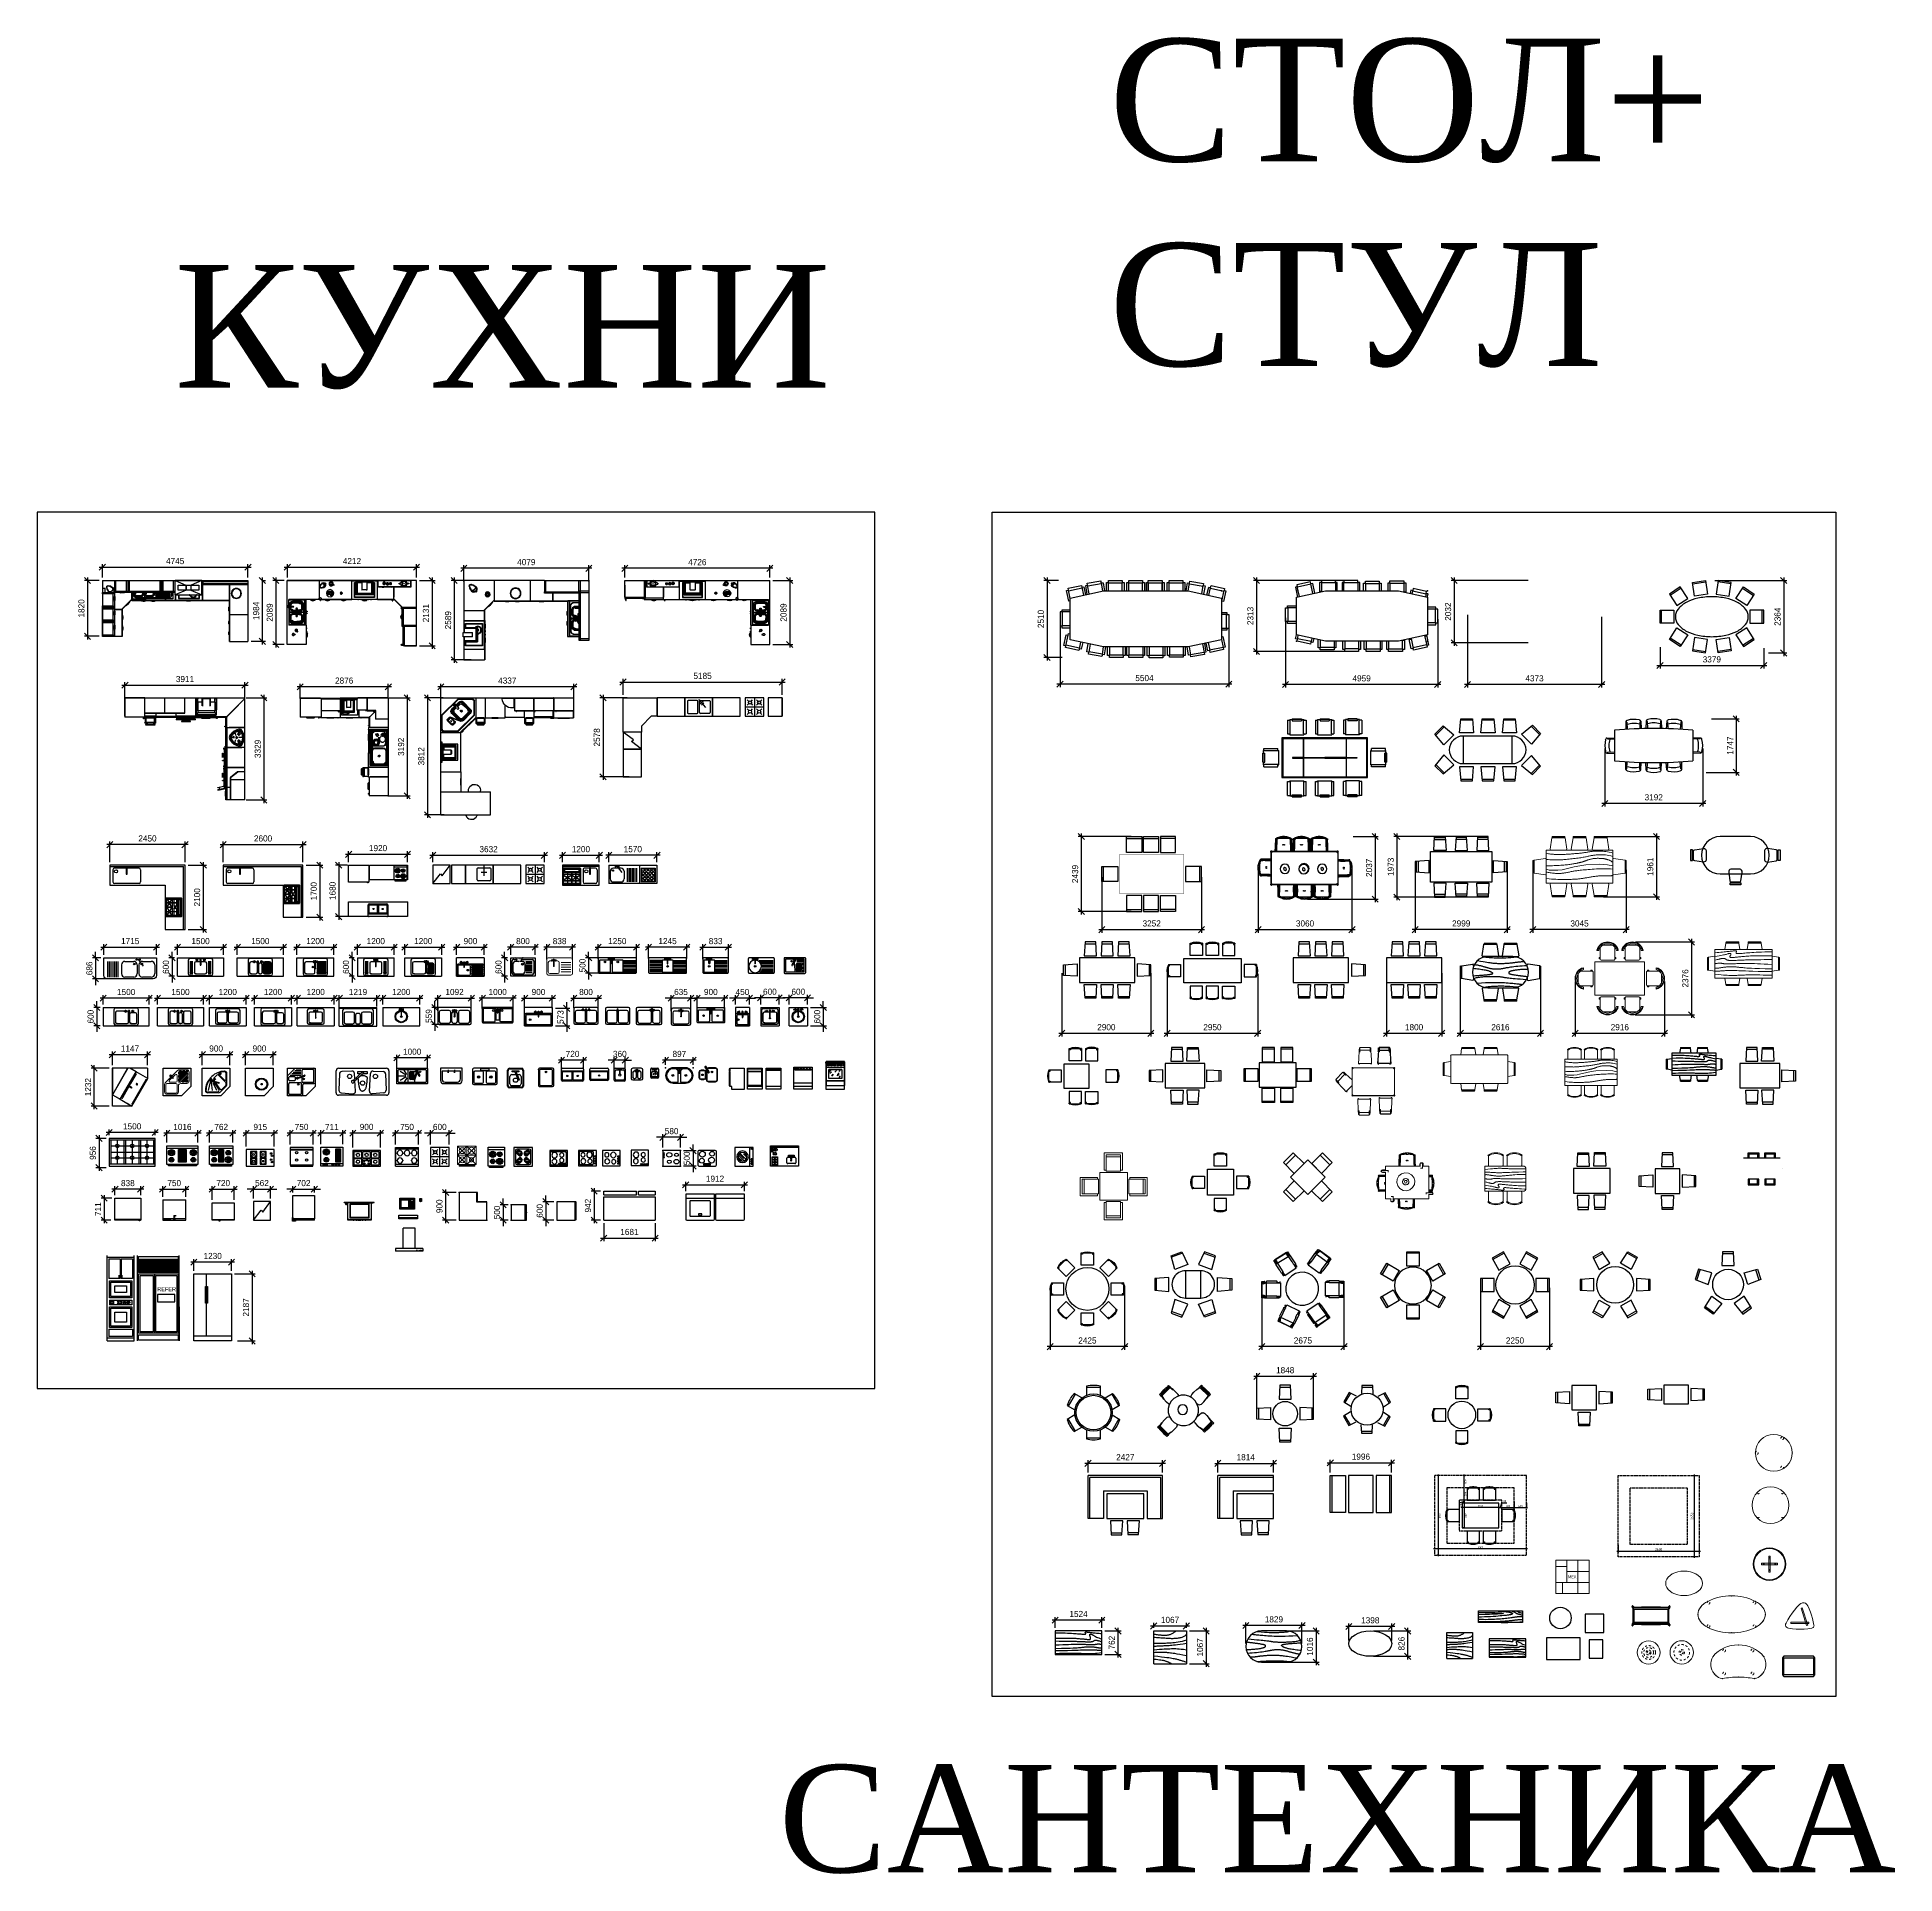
# Model space of a CAD drawing. Header units: millimetres. Extents: x 3103 to 179340, y -10977 to 70536.
# Drawn here: x 3103 to 63649, y 10644 to 70504 of the extents above; entities that cross this region are included whole.
import ezdxf

# ---------------------------------------------------------------- set-up
doc = ezdxf.new("R2010")
doc.units = ezdxf.units.MM
doc.header["$LTSCALE"] = 0.5
for name, pattern in [('ELGO_LTYPE0', [0]), ('HIDDEN2', [4.7625, 3.175, -1.5875]), ('Przerywana', [266.333, 133, -133.333])]:
    doc.linetypes.add(name, pattern=pattern)
doc.layers.add('!!!ДОПОЛНЕНИЯ', color=10, linetype='Continuous', plot=False)
for name, color, linetype in [('A_Furnitures', 9, 'Continuous'), ('AS-02', 11, 'Continuous'), ('Furniture & Equipment', 7, 'Continuous'), ('kuhnja', 190, 'Continuous'), ('kuhnja-RefEdit0', 190, 'Continuous'), ('MEBEL', 1, 'Continuous'), ('SANTEH', 30, 'Continuous')]:
    doc.layers.add(name, color=color, linetype=linetype)
for name, color, linetype, lineweight in [('Name mebele', 252, 'Continuous', 0), ('Интерьер - Мебель_Ном_пера__1', 7, 'Continuous', 13), ('Интерьер - Мебель_Ном_пера__11', 171, 'Continuous', 18)]:
    doc.layers.add(name, color=color, linetype=linetype, lineweight=lineweight)
doc.styles.add('Arch-Dim', font='romans.shx', dxfattribs={"width": 0.75})
doc.styles.add('Arial', font='ARIAL.TTF')
doc.styles.add('NOTES', font='ARIAL.TTF', dxfattribs={"height": 4})
doc.styles.add('style1', font='TIMES.TTF')
doc.styles.add('WROMLATS', font='wromlats.shx', dxfattribs={"bigfont": 'bigfont.shx'})
doc.dimstyles.new('Aec-Arch-M-150', dxfattribs={"dimscale": 100, "dimtxt": 3.5, "dimasz": 1.5, "dimexe": 1.5, "dimexo": 1.5, "dimgap": 0.8, "dimtad": 1, "dimdec": 0, "dimrnd": 10, "dimzin": 3, "dimdsep": 46, "dimtxsty": 'Arch-Dim', "dimblk": 'ARCHTICK', "dimcen": 2.5, "dimdle": 1.5, "dimazin": 2, "dimtfac": 0.75, "dimtdec": 0, "dimtmove": 1, "dimatfit": 0, "dimfxl": 1.5, "dimtolj": 1, "dimtzin": 0, "dimarcsym": 0})
doc.dimstyles.new('juka', dxfattribs={"dimscale": 100, "dimtxt": 2, "dimasz": 2, "dimexe": 1, "dimexo": 1, "dimgap": 1, "dimtad": 1, "dimtoh": 1, "dimdec": 0, "dimzin": 0, "dimdsep": 46, "dimtxsty": 'WROMLATS', "dimblk": 'OBLIQUE', "dimcen": -3, "dimdle": 1, "dimclrd": 256, "dimclre": 256, "dimclrt": 256, "dimadec": 0, "dimazin": 0, "dimtfac": 1, "dimtdec": 0, "dimtix": 1, "dimtmove": 2, "dimatfit": 3, "dimldrblk": 'ORIGIN2', "dimfxl": 1, "dimtvp": 2.5, "dimtolj": 1, "dimtzin": 0, "dimarcsym": 0})
pattern_1 = [(45, (-18, -20), (-0.0353553, 0.0353553), [])]
pattern_2 = [(45, (-400, -550), (-35.3553, 35.3553), [])]

msp = doc.modelspace()

# ---------------------------------------------------------------- texts
at = {"layer": 'MEBEL'}
for s, height, style, p in [('REFER', 129.6, 'NOTES', (7015.6, 29633.5)), ('MEX', 89.3, 'Arial', (52997.7, 20279.6))]:
    msp.add_text(s, height=height, dxfattribs=dict(at, style=style)).set_placement(p)
at = {"layer": 'MEBEL', "char_height": 4000, "width": 12454.612, "attachment_point": 1, "style": 'style1'}
for s, insert in [('СТОЛ+\\PСТУЛ ', (38033.8, 70459.1)), ('КУХНИ ', (7570.7, 63083.2))]:
    msp.add_mtext(s, dxfattribs=dict(at, insert=insert))
at = {"layer": 'SANTEH', "insert": (27270.8, 14196.3), "char_height": 4000, "width": 12454.612, "attachment_point": 1, "style": 'style1'}
msp.add_mtext('{\\H0.875x;САНТЕХНИКА} ', dxfattribs=at)

# ---------------------------------------------------------------- blocks, each defined once
blk = doc.blocks.new('Cooktop Electric_1')
at = {"layer": 'kuhnja', "linetype": 'Continuous'}
for p, q in [((580, 510), (0, 510)), ((0, 510), (0, 0)), ((0, 0), (580, 0)), ((30, 55), (30, 445)), ((55, 470), (515, 470)), ((266.438, 30), (55, 30)), ((291.438, 60.193), (291.438, 55)), ((515, 85.193), (316.438, 85.193)), ((540, 445), (540, 110.193)), ((580, 0), (580, 510))]:
    blk.add_line(p, q, dxfattribs=at)
for centre in [(338.7, 45.72), (402.2, 45.72), (465.7, 45.72), (529.2, 45.72)]:
    blk.add_circle(centre, 25.4, dxfattribs=at)
for centre, radius, start, end in [((55, 445), 25, 90, 180), ((55, 55), 25, 180, 270), ((161, 354), 90, 0, 180), ((161, 354), 90, 180, 0), ((155, 144), 80, 0, 180), ((155, 144), 80, 180, 0), ((266.438, 55), 25, 270, 0), ((316.438, 60.193), 25, 90, 180), ((395, 358), 70, 0, 180), ((395, 358), 70, 180, 0), ((395, 189), 70, 0, 180), ((395, 189), 70, 180, 0), ((515, 445), 25, 0, 90), ((515, 110.193), 25, 270, 0)]:
    blk.add_arc(centre, radius, start, end, dxfattribs=at)
for p in [(30, 55), (55, 470), (266.438, 30), (291.438, 60.193), (515, 85.193), (540, 445)]:
    blk.add_point(p, dxfattribs=at)
blk = doc.blocks.new('Cooktop Electric_3')
at = {"layer": 'kuhnja', "linetype": 'Continuous'}
for p, q in [((580, 500), (0, 500)), ((0, 500), (0, 0)), ((0, 0), (580, 0)), ((30, 55), (30, 445)), ((55, 470), (445, 470)), ((445, 30), (55, 30)), ((470, 445), (470, 55)), ((580, 0), (580, 500))]:
    blk.add_line(p, q, dxfattribs=at)
for centre in [(529.2, 304.8), (529.2, 228.6), (529.2, 152.4), (529.2, 76.2)]:
    blk.add_circle(centre, 25.4, dxfattribs=at)
for centre, radius, start, end in [((55, 445), 25, 90, 180), ((55, 55), 25, 180, 270), ((142, 353), 70, 0, 180), ((142, 353), 70, 180, 0), ((155, 144), 80, 0, 180), ((155, 144), 80, 180, 0), ((353, 353), 90, 0, 180), ((353, 353), 90, 180, 0), ((367, 144), 70, 0, 180), ((367, 144), 70, 180, 0), ((445, 445), 25, 0, 90), ((445, 55), 25, 270, 0)]:
    blk.add_arc(centre, radius, start, end, dxfattribs=at)
for p in [(30, 55), (55, 470), (445, 30), (470, 445)]:
    blk.add_point(p, dxfattribs=at)
blk = doc.blocks.new('Cooktop Electric_8')
at = {"layer": 'kuhnja', "linetype": 'Continuous'}
for p, q in [((572, 502), (0, 502)), ((0, 502), (0, 0)), ((0, 0), (572, 0)), ((572, 0), (572, 502))]:
    blk.add_line(p, q, dxfattribs=at)
for centre in [(521.2, 304.8), (521.2, 228.6), (521.2, 152.4), (521.2, 76.2)]:
    blk.add_circle(centre, 25.4, dxfattribs=at)
for centre, radius, start, end in [((142, 358), 70, 0, 180), ((142, 358), 70, 180, 0), ((155, 144), 80, 0, 180), ((155, 144), 80, 180, 0), ((353, 353), 90, 0, 180), ((353, 353), 90, 180, 0), ((367, 133), 70, 0, 180), ((367, 133), 70, 180, 0)]:
    blk.add_arc(centre, radius, start, end, dxfattribs=at)
blk = doc.blocks.new('Cooktop Electric_9')
at = {"layer": 'kuhnja', "linetype": 'Continuous'}
for p, q in [((572, 502), (0, 502)), ((0, 502), (0, 0)), ((0, 0), (572, 0)), ((572, 0), (572, 502))]:
    blk.add_line(p, q, dxfattribs=at)
for centre in [(330.7, 45.72), (394.2, 45.72), (457.7, 45.72), (521.2, 45.72)]:
    blk.add_circle(centre, 25.4, dxfattribs=at)
for centre, radius, start, end in [((161, 354), 90, 0, 180), ((161, 354), 90, 180, 0), ((155, 144), 80, 0, 180), ((155, 144), 80, 180, 0), ((395, 358), 70, 0, 180), ((395, 358), 70, 180, 0), ((395, 189), 70, 0, 180), ((395, 189), 70, 180, 0)]:
    blk.add_arc(centre, radius, start, end, dxfattribs=at)
blk = doc.blocks.new('Cooktop Gas 01_11')
at = {"layer": 'kuhnja', "linetype": 'Continuous'}
for p, q in [((1500, 900), (0, 900)), ((0, 900), (0, 0)), ((0, 850), (1500, 850)), ((50, 850), (50, 75)), ((50, 656), (1450, 656)), ((267, 850), (267, 75)), ((483, 850), (483, 75)), ((533, 850), (533, 75)), ((750, 850), (750, 75)), ((967, 850), (967, 75)), ((1017, 850), (1017, 75)), ((1233, 850), (1233, 75)), ((1450, 850), (1450, 75)), ((1500, 0), (1500, 900)), ((0, 75), (1500, 75)), ((0, 0), (1500, 0)), ((50, 450), (1450, 450)), ((50, 269), (1450, 269))]:
    blk.add_line(p, q, dxfattribs=at)
for centre in [(267, 656), (750, 656), (1233, 656), (267, 269), (750, 269), (1233, 269)]:
    blk.add_circle(centre, 60, dxfattribs=at)
blk = doc.blocks.new('Cab Base 1D_13')
at = {"layer": 'kuhnja', "linetype": 'Continuous'}
for p, q in [((0, 600), (600, 600)), ((0, 0), (600, 0)), ((25, 500), (25, 100)), ((525, 550), (75, 550)), ((75, 400), (75, 150)), ((75, 50), (525, 50)), ((475, 450), (125, 450)), ((125, 100), (475, 100)), ((143, 481), (144, 482)), ((143, 481), (144, 482)), ((143, 481), (144, 482)), ((143, 479), (143, 481)), ((143, 481), (143, 481)), ((143, 479), (143, 481)), ((143, 481), (143, 481)), ((143, 479), (143, 481)), ((143, 481), (143, 481)), ((144, 478), (143, 479)), ((143, 479), (143, 479)), ((144, 478), (143, 479)), ((143, 479), (143, 479)), ((144, 478), (143, 479)), ((143, 479), (143, 479)), ((144, 482), (144, 483)), ((144, 483), (146, 483)), ((144, 482), (144, 483)), ((144, 483), (146, 483)), ((144, 482), (144, 483)), ((144, 483), (146, 483)), ((144, 477), (144, 478)), ((144, 477), (144, 478)), ((144, 477), (144, 478)), ((146, 477), (144, 477)), ((146, 477), (144, 477)), ((146, 477), (144, 477)), ((146, 483), (147, 483)), ((146, 483), (147, 483)), ((146, 483), (147, 483)), ((147, 477), (146, 477)), ((147, 477), (146, 477)), ((147, 477), (146, 477)), ((147, 483), (147, 482)), ((147, 483), (147, 482)), ((147, 483), (147, 482)), ((147, 482), (148, 482)), ((147, 482), (148, 482)), ((147, 482), (148, 482)), ((148, 478), (147, 478)), ((147, 478), (147, 477)), ((148, 478), (147, 478)), ((147, 478), (147, 477)), ((148, 478), (147, 478)), ((147, 478), (147, 477)), ((148, 482), (149, 483)), ((148, 482), (149, 483)), ((148, 482), (149, 483)), ((148, 478), (149, 477)), ((148, 478), (149, 477)), ((148, 478), (149, 477)), ((149, 483), (150, 485)), ((149, 483), (150, 485)), ((149, 483), (150, 485)), ((149, 477), (150, 475)), ((149, 477), (150, 475)), ((149, 477), (150, 475)), ((150, 485), (151, 486)), ((150, 485), (151, 486)), ((150, 485), (151, 486)), ((150, 475), (151, 474)), ((150, 475), (151, 474)), ((150, 475), (151, 474)), ((151, 486), (157, 488)), ((151, 486), (157, 488)), ((151, 486), (157, 488)), ((151, 474), (157, 472)), ((151, 474), (157, 472)), ((151, 474), (157, 472)), ((157, 488), (165, 489)), ((157, 488), (165, 489)), ((157, 488), (165, 489)), ((157, 472), (165, 471)), ((157, 472), (165, 471)), ((157, 472), (165, 471)), ((165, 489), (172, 490)), ((165, 489), (172, 490)), ((165, 489), (172, 490)), ((165, 471), (172, 470)), ((165, 471), (172, 470)), ((165, 471), (172, 470)), ((172, 490), (180, 489)), ((172, 490), (180, 489)), ((172, 490), (180, 489)), ((172, 470), (180, 471)), ((172, 470), (180, 471)), ((172, 470), (180, 471)), ((180, 489), (186, 487)), ((180, 489), (186, 487)), ((180, 489), (186, 487)), ((180, 471), (186, 473)), ((180, 471), (186, 473)), ((180, 471), (186, 473)), ((184, 488), (188, 495)), ((184, 488), (188, 495)), ((184, 488), (188, 495)), ((188, 465), (184, 472)), ((188, 465), (184, 472)), ((188, 465), (184, 472)), ((186, 487), (193, 485)), ((186, 487), (193, 485)), ((186, 487), (193, 485)), ((186, 473), (193, 475)), ((186, 473), (193, 475)), ((186, 473), (193, 475)), ((188, 495), (194, 500)), ((188, 495), (194, 500)), ((188, 495), (194, 500)), ((194, 460), (188, 465)), ((194, 460), (188, 465)), ((194, 460), (188, 465)), ((193, 485), (197, 484)), ((193, 485), (197, 484)), ((193, 485), (197, 484)), ((193, 475), (197, 476)), ((193, 475), (197, 476)), ((193, 475), (197, 476)), ((194, 500), (201, 502)), ((194, 500), (201, 502)), ((194, 500), (201, 502)), ((201, 458), (194, 460)), ((201, 458), (194, 460)), ((201, 458), (194, 460)), ((197, 484), (199, 483)), ((197, 484), (199, 483)), ((197, 484), (199, 483)), ((197, 476), (199, 477)), ((197, 476), (199, 477)), ((197, 476), (199, 477)), ((199, 483), (201, 485)), ((199, 483), (201, 485)), ((199, 483), (201, 485)), ((199, 483), (199, 483)), ((199, 483), (199, 483)), ((199, 483), (199, 483)), ((201, 475), (199, 477)), ((199, 477), (199, 477)), ((201, 475), (199, 477)), ((199, 477), (199, 477)), ((201, 475), (199, 477)), ((199, 477), (199, 477)), ((209, 502), (201, 502)), ((209, 502), (201, 502)), ((209, 502), (201, 502)), ((201, 485), (203, 486)), ((201, 485), (203, 486)), ((201, 485), (203, 486)), ((203, 474), (201, 475)), ((203, 474), (201, 475)), ((203, 474), (201, 475)), ((201, 458), (209, 458)), ((201, 458), (209, 458)), ((201, 458), (209, 458)), ((203, 486), (205, 487)), ((203, 486), (205, 487)), ((203, 486), (205, 487)), ((205, 473), (203, 474)), ((205, 473), (203, 474)), ((205, 473), (203, 474)), ((205, 487), (207, 486)), ((205, 487), (207, 486)), ((205, 487), (207, 486)), ((207, 474), (205, 473)), ((207, 474), (205, 473)), ((207, 474), (205, 473)), ((207, 486), (209, 485)), ((207, 486), (209, 485)), ((207, 486), (209, 485)), ((209, 475), (207, 474)), ((209, 475), (207, 474)), ((209, 475), (207, 474)), ((209, 502), (216, 500)), ((209, 502), (216, 500)), ((209, 502), (216, 500)), ((209, 485), (211, 483)), ((209, 485), (211, 483)), ((209, 485), (211, 483)), ((211, 477), (209, 475)), ((211, 477), (209, 475)), ((211, 477), (209, 475)), ((216, 460), (209, 458)), ((216, 460), (209, 458)), ((216, 460), (209, 458)), ((211, 483), (212, 481)), ((211, 483), (212, 481)), ((211, 483), (212, 481)), ((212, 479), (211, 477)), ((212, 479), (211, 477)), ((212, 479), (211, 477)), ((212, 481), (213, 482)), ((212, 481), (213, 482)), ((212, 481), (213, 482)), ((212, 481), (212, 479)), ((212, 481), (212, 481)), ((212, 481), (212, 479)), ((212, 481), (212, 481)), ((212, 481), (212, 479)), ((212, 481), (212, 481)), ((213, 478), (212, 479)), ((212, 479), (212, 479)), ((213, 478), (212, 479)), ((212, 479), (212, 479)), ((213, 478), (212, 479)), ((212, 479), (212, 479)), ((213, 482), (213, 483)), ((213, 483), (214, 483)), ((213, 482), (213, 483)), ((213, 483), (214, 483)), ((213, 482), (213, 483)), ((213, 483), (214, 483)), ((213, 477), (213, 478)), ((213, 477), (213, 478)), ((213, 477), (213, 478)), ((214, 477), (213, 477)), ((214, 477), (213, 477)), ((214, 477), (213, 477)), ((214, 483), (216, 483)), ((214, 483), (216, 483)), ((214, 483), (216, 483)), ((216, 477), (214, 477)), ((216, 477), (214, 477)), ((216, 477), (214, 477)), ((216, 500), (222, 495)), ((216, 500), (222, 495)), ((216, 500), (222, 495)), ((216, 483), (216, 482)), ((216, 483), (216, 482)), ((216, 483), (216, 482)), ((216, 482), (217, 481)), ((216, 482), (217, 481)), ((216, 482), (217, 481)), ((217, 479), (216, 478)), ((217, 479), (216, 478)), ((217, 479), (216, 478)), ((216, 478), (216, 477)), ((216, 478), (216, 477)), ((216, 478), (216, 477)), ((222, 465), (216, 460)), ((222, 465), (216, 460)), ((222, 465), (216, 460)), ((217, 481), (217, 481)), ((217, 481), (217, 479)), ((217, 481), (217, 481)), ((217, 481), (217, 479)), ((217, 481), (217, 481)), ((217, 481), (217, 479)), ((217, 479), (217, 479)), ((217, 479), (217, 479)), ((217, 479), (217, 479)), ((222, 495), (226, 488)), ((222, 495), (226, 488)), ((222, 495), (226, 488)), ((226, 472), (222, 465)), ((226, 472), (222, 465)), ((226, 472), (222, 465)), ((226, 488), (228, 480)), ((226, 488), (228, 480)), ((226, 488), (228, 480)), ((228, 480), (226, 472)), ((228, 480), (226, 472)), ((228, 480), (226, 472)), ((274, 489), (273, 480)), ((274, 489), (273, 480)), ((274, 489), (273, 480)), ((273, 480), (274, 471)), ((273, 480), (274, 471)), ((273, 480), (274, 471)), ((279, 497), (274, 489)), ((279, 497), (274, 489)), ((279, 497), (274, 489)), ((274, 471), (279, 463)), ((274, 471), (279, 463)), ((274, 471), (279, 463)), ((286, 504), (279, 497)), ((286, 504), (279, 497)), ((286, 504), (279, 497)), ((279, 463), (286, 456)), ((279, 463), (286, 456)), ((279, 463), (286, 456)), ((283, 247), (284, 252)), ((283, 247), (284, 252)), ((283, 247), (284, 252)), ((284, 241), (283, 247)), ((284, 241), (283, 247)), ((284, 241), (283, 247)), ((284, 252), (287, 257)), ((284, 252), (287, 257)), ((284, 252), (287, 257)), ((287, 236), (284, 241)), ((287, 236), (284, 241)), ((287, 236), (284, 241)), ((295, 507), (286, 504)), ((295, 507), (286, 504)), ((295, 507), (286, 504)), ((286, 456), (289, 455)), ((286, 456), (289, 455)), ((286, 456), (289, 455)), ((287, 257), (289, 259)), ((287, 257), (289, 259)), ((287, 257), (289, 259)), ((292, 232), (287, 236)), ((292, 232), (287, 236)), ((292, 232), (287, 236)), ((290, 485), (289, 483)), ((290, 485), (289, 483)), ((290, 485), (289, 483)), ((289, 483), (289, 482)), ((289, 483), (289, 482)), ((289, 483), (289, 482)), ((289, 482), (289, 245)), ((289, 482), (289, 245)), ((289, 482), (289, 245)), ((290, 241), (289, 245)), ((290, 241), (289, 245)), ((290, 241), (289, 245)), ((291, 486), (290, 486)), ((290, 486), (290, 485)), ((291, 486), (290, 486)), ((290, 486), (290, 485)), ((291, 486), (290, 486)), ((290, 486), (290, 485)), ((293, 238), (290, 241)), ((293, 238), (290, 241)), ((293, 238), (290, 241)), ((292, 488), (291, 486)), ((292, 488), (291, 486)), ((292, 488), (291, 486)), ((293, 488), (292, 488)), ((293, 488), (292, 488)), ((293, 488), (292, 488)), ((297, 230), (292, 232)), ((297, 230), (292, 232)), ((297, 230), (292, 232)), ((294, 489), (293, 488)), ((294, 489), (293, 488)), ((294, 489), (293, 488)), ((296, 236), (293, 238)), ((296, 236), (293, 238)), ((296, 236), (293, 238)), ((295, 490), (294, 489)), ((295, 490), (294, 489)), ((295, 490), (294, 489)), ((305, 507), (295, 507)), ((305, 507), (295, 507)), ((305, 507), (295, 507)), ((296, 490), (295, 490)), ((296, 490), (295, 490)), ((296, 490), (295, 490)), ((297, 491), (296, 490)), ((297, 491), (296, 490)), ((297, 491), (296, 490)), ((300, 236), (296, 236)), ((300, 236), (296, 236)), ((300, 236), (296, 236)), ((299, 491), (297, 491)), ((299, 491), (297, 491)), ((299, 491), (297, 491)), ((303, 230), (297, 230)), ((303, 230), (297, 230)), ((303, 230), (297, 230)), ((300, 491), (299, 491)), ((300, 491), (299, 491)), ((300, 491), (299, 491)), ((301, 491), (300, 491)), ((301, 491), (300, 491)), ((301, 491), (300, 491)), ((304, 236), (300, 236)), ((304, 236), (300, 236)), ((304, 236), (300, 236)), ((303, 491), (301, 491)), ((303, 491), (301, 491)), ((303, 491), (301, 491)), ((304, 490), (303, 491)), ((304, 490), (303, 491)), ((304, 490), (303, 491)), ((308, 232), (303, 230)), ((308, 232), (303, 230)), ((308, 232), (303, 230)), ((305, 490), (304, 490)), ((305, 490), (304, 490)), ((305, 490), (304, 490)), ((307, 238), (304, 236)), ((307, 238), (304, 236)), ((307, 238), (304, 236)), ((314, 504), (305, 507)), ((314, 504), (305, 507)), ((314, 504), (305, 507)), ((306, 489), (305, 490)), ((306, 489), (305, 490)), ((306, 489), (305, 490)), ((307, 488), (306, 489)), ((307, 488), (306, 489)), ((307, 488), (306, 489)), ((308, 488), (307, 488)), ((308, 488), (307, 488)), ((308, 488), (307, 488)), ((310, 241), (307, 238)), ((310, 241), (307, 238)), ((310, 241), (307, 238)), ((309, 486), (308, 488)), ((309, 486), (308, 488)), ((309, 486), (308, 488)), ((313, 236), (308, 232)), ((313, 236), (308, 232)), ((313, 236), (308, 232)), ((310, 486), (309, 486)), ((310, 486), (309, 486)), ((310, 486), (309, 486)), ((310, 485), (310, 486)), ((310, 485), (310, 486)), ((310, 485), (310, 486)), ((311, 483), (310, 485)), ((311, 483), (310, 485)), ((311, 483), (310, 485)), ((311, 245), (310, 241)), ((311, 245), (310, 241)), ((311, 245), (310, 241)), ((311, 482), (311, 483)), ((311, 482), (311, 483)), ((311, 482), (311, 483)), ((311, 245), (311, 482)), ((311, 245), (311, 482)), ((311, 245), (311, 482)), ((311, 455), (314, 456)), ((311, 455), (314, 456)), ((311, 455), (314, 456)), ((311, 259), (313, 257)), ((311, 259), (313, 257)), ((311, 259), (313, 257)), ((313, 257), (316, 252)), ((313, 257), (316, 252)), ((313, 257), (316, 252)), ((316, 241), (313, 236)), ((316, 241), (313, 236)), ((316, 241), (313, 236)), ((321, 497), (314, 504)), ((321, 497), (314, 504)), ((321, 497), (314, 504)), ((314, 456), (321, 463)), ((314, 456), (321, 463)), ((314, 456), (321, 463)), ((316, 252), (317, 247)), ((316, 252), (317, 247)), ((316, 252), (317, 247)), ((317, 247), (316, 241)), ((317, 247), (316, 241)), ((317, 247), (316, 241)), ((326, 489), (321, 497)), ((326, 489), (321, 497)), ((326, 489), (321, 497)), ((321, 463), (326, 471)), ((321, 463), (326, 471)), ((321, 463), (326, 471)), ((327, 480), (326, 489)), ((327, 480), (326, 489)), ((327, 480), (326, 489)), ((326, 471), (327, 480)), ((326, 471), (327, 480)), ((326, 471), (327, 480)), ((374, 488), (372, 480)), ((374, 488), (372, 480)), ((374, 488), (372, 480)), ((372, 480), (374, 472)), ((372, 480), (374, 472)), ((372, 480), (374, 472)), ((378, 495), (374, 488)), ((378, 495), (374, 488)), ((378, 495), (374, 488)), ((374, 472), (378, 465)), ((374, 472), (378, 465)), ((374, 472), (378, 465)), ((384, 500), (378, 495)), ((384, 500), (378, 495)), ((384, 500), (378, 495)), ((378, 465), (384, 460)), ((378, 465), (384, 460)), ((378, 465), (384, 460)), ((384, 482), (383, 481)), ((384, 482), (383, 481)), ((384, 482), (383, 481)), ((383, 481), (383, 481)), ((383, 481), (383, 479)), ((383, 481), (383, 481)), ((383, 481), (383, 479)), ((383, 481), (383, 481)), ((383, 481), (383, 479)), ((383, 479), (383, 479)), ((383, 479), (384, 478)), ((383, 479), (383, 479)), ((383, 479), (384, 478)), ((383, 479), (383, 479)), ((383, 479), (384, 478)), ((391, 502), (384, 500)), ((391, 502), (384, 500)), ((391, 502), (384, 500)), ((386, 483), (384, 483)), ((384, 483), (384, 482)), ((386, 483), (384, 483)), ((384, 483), (384, 482)), ((386, 483), (384, 483)), ((384, 483), (384, 482)), ((384, 478), (384, 477)), ((384, 478), (384, 477)), ((384, 478), (384, 477)), ((384, 477), (386, 477)), ((384, 477), (386, 477)), ((384, 477), (386, 477)), ((384, 460), (391, 458)), ((384, 460), (391, 458)), ((384, 460), (391, 458)), ((387, 483), (386, 483)), ((387, 483), (386, 483)), ((387, 483), (386, 483)), ((386, 477), (387, 477)), ((386, 477), (387, 477)), ((386, 477), (387, 477)), ((387, 482), (387, 483)), ((387, 482), (387, 483)), ((387, 482), (387, 483)), ((388, 481), (387, 482)), ((388, 481), (387, 482)), ((388, 481), (387, 482)), ((387, 478), (388, 479)), ((387, 478), (388, 479)), ((387, 478), (388, 479)), ((387, 477), (387, 478)), ((387, 477), (387, 478)), ((387, 477), (387, 478)), ((389, 483), (388, 481)), ((389, 483), (388, 481)), ((389, 483), (388, 481)), ((388, 481), (388, 479)), ((388, 481), (388, 481)), ((388, 481), (388, 479)), ((388, 481), (388, 481)), ((388, 481), (388, 479)), ((388, 481), (388, 481)), ((388, 479), (389, 477)), ((388, 479), (388, 479)), ((388, 479), (389, 477)), ((388, 479), (388, 479)), ((388, 479), (389, 477)), ((388, 479), (388, 479)), ((391, 485), (389, 483)), ((391, 485), (389, 483)), ((391, 485), (389, 483)), ((389, 477), (391, 475)), ((389, 477), (391, 475)), ((389, 477), (391, 475)), ((391, 502), (399, 502)), ((391, 502), (399, 502)), ((391, 502), (399, 502)), ((393, 486), (391, 485)), ((393, 486), (391, 485)), ((393, 486), (391, 485)), ((391, 475), (393, 474)), ((391, 475), (393, 474)), ((391, 475), (393, 474)), ((399, 458), (391, 458)), ((399, 458), (391, 458)), ((399, 458), (391, 458)), ((395, 487), (393, 486)), ((395, 487), (393, 486)), ((395, 487), (393, 486)), ((393, 474), (395, 473)), ((393, 474), (395, 473)), ((393, 474), (395, 473)), ((397, 486), (395, 487)), ((397, 486), (395, 487)), ((397, 486), (395, 487)), ((395, 473), (397, 474)), ((395, 473), (397, 474)), ((395, 473), (397, 474)), ((399, 485), (397, 486)), ((399, 485), (397, 486)), ((399, 485), (397, 486)), ((397, 474), (399, 475)), ((397, 474), (399, 475)), ((397, 474), (399, 475)), ((406, 500), (399, 502)), ((406, 500), (399, 502)), ((406, 500), (399, 502)), ((401, 483), (399, 485)), ((401, 483), (399, 485)), ((401, 483), (399, 485)), ((399, 475), (401, 477)), ((399, 475), (401, 477)), ((399, 475), (401, 477)), ((399, 458), (406, 460)), ((399, 458), (406, 460)), ((399, 458), (406, 460)), ((403, 484), (401, 483)), ((403, 484), (401, 483)), ((403, 484), (401, 483)), ((401, 483), (401, 483)), ((401, 483), (401, 483)), ((401, 483), (401, 483)), ((401, 477), (401, 477)), ((403, 476), (401, 477)), ((401, 477), (401, 477)), ((403, 476), (401, 477)), ((401, 477), (401, 477)), ((403, 476), (401, 477)), ((407, 485), (403, 484)), ((407, 485), (403, 484)), ((407, 485), (403, 484)), ((407, 475), (403, 476)), ((407, 475), (403, 476)), ((407, 475), (403, 476)), ((412, 495), (406, 500)), ((412, 495), (406, 500)), ((412, 495), (406, 500)), ((406, 460), (412, 465)), ((406, 460), (412, 465)), ((406, 460), (412, 465)), ((414, 487), (407, 485)), ((414, 487), (407, 485)), ((414, 487), (407, 485)), ((414, 473), (407, 475)), ((414, 473), (407, 475)), ((414, 473), (407, 475)), ((416, 488), (412, 495)), ((416, 488), (412, 495)), ((416, 488), (412, 495)), ((412, 465), (416, 472)), ((412, 465), (416, 472)), ((412, 465), (416, 472)), ((420, 489), (414, 487)), ((420, 489), (414, 487)), ((420, 489), (414, 487)), ((420, 471), (414, 473)), ((420, 471), (414, 473)), ((420, 471), (414, 473)), ((428, 490), (420, 489)), ((428, 490), (420, 489)), ((428, 490), (420, 489)), ((428, 470), (420, 471)), ((428, 470), (420, 471)), ((428, 470), (420, 471)), ((435, 489), (428, 490)), ((435, 489), (428, 490)), ((435, 489), (428, 490)), ((435, 471), (428, 470)), ((435, 471), (428, 470)), ((435, 471), (428, 470)), ((443, 488), (435, 489)), ((443, 488), (435, 489)), ((443, 488), (435, 489)), ((443, 472), (435, 471)), ((443, 472), (435, 471)), ((443, 472), (435, 471)), ((449, 486), (443, 488)), ((449, 486), (443, 488)), ((449, 486), (443, 488)), ((449, 474), (443, 472)), ((449, 474), (443, 472)), ((449, 474), (443, 472)), ((450, 485), (449, 486)), ((450, 485), (449, 486)), ((450, 485), (449, 486)), ((450, 475), (449, 474)), ((450, 475), (449, 474)), ((450, 475), (449, 474)), ((451, 483), (450, 485)), ((451, 483), (450, 485)), ((451, 483), (450, 485)), ((451, 477), (450, 475)), ((451, 477), (450, 475)), ((451, 477), (450, 475)), ((452, 482), (451, 483)), ((452, 482), (451, 483)), ((452, 482), (451, 483)), ((452, 478), (451, 477)), ((452, 478), (451, 477)), ((452, 478), (451, 477)), ((453, 482), (452, 482)), ((453, 482), (452, 482)), ((453, 482), (452, 482)), ((452, 478), (453, 478)), ((452, 478), (453, 478)), ((452, 478), (453, 478)), ((454, 483), (453, 483)), ((453, 483), (453, 482)), ((454, 483), (453, 483)), ((453, 483), (453, 482)), ((454, 483), (453, 483)), ((453, 483), (453, 482)), ((453, 478), (453, 477)), ((453, 478), (453, 477)), ((453, 478), (453, 477)), ((453, 477), (454, 477)), ((453, 477), (454, 477)), ((453, 477), (454, 477)), ((456, 483), (454, 483)), ((456, 483), (454, 483)), ((456, 483), (454, 483)), ((454, 477), (456, 477)), ((454, 477), (456, 477)), ((454, 477), (456, 477)), ((456, 482), (456, 483)), ((456, 482), (456, 483)), ((456, 482), (456, 483)), ((457, 481), (456, 482)), ((457, 481), (456, 482)), ((457, 481), (456, 482)), ((456, 478), (457, 479)), ((456, 478), (457, 479)), ((456, 478), (457, 479)), ((456, 477), (456, 478)), ((456, 477), (456, 478)), ((456, 477), (456, 478)), ((457, 479), (457, 481)), ((457, 481), (457, 481)), ((457, 479), (457, 481)), ((457, 481), (457, 481)), ((457, 479), (457, 481)), ((457, 481), (457, 481)), ((457, 479), (457, 479)), ((457, 479), (457, 479)), ((457, 479), (457, 479)), ((525, 150), (525, 400)), ((575, 100), (575, 500))]:
    blk.add_line(p, q, dxfattribs=at)
at = {"layer": 'kuhnja'}
for p, q in [((0, 600), (0, 0)), ((600, 600), (600, 0))]:
    blk.add_line(p, q, dxfattribs=at)
at = {"layer": 'kuhnja', "linetype": 'Continuous'}
for centre, start, end in [((75, 500), 90, 180), ((75, 100), 180, 270), ((125, 400), 90, 180), ((125, 150), 180, 270), ((475, 400), 0, 90), ((475, 150), 270, 0), ((525, 500), 0, 90), ((525, 100), 270, 0)]:
    blk.add_arc(centre, 50, start, end, dxfattribs=at)
for p in [(75, 50), (125, 100)]:
    blk.add_point(p, dxfattribs=at)
blk = doc.blocks.new('Cooktop Gas 03_14')
at = {"layer": 'kuhnja', "linetype": 'Continuous'}
for p, q in [((296, 462), (38, 462)), ((38, 462), (38, 263)), ((38, 263), (296, 263)), ((296, 237), (38, 237)), ((38, 237), (38, 38)), ((38, 38), (296, 38)), ((296, 263), (296, 462)), ((296, 38), (296, 237)), ((579, 462), (321, 462)), ((321, 462), (321, 263)), ((321, 263), (579, 263)), ((579, 237), (321, 237)), ((321, 237), (321, 38)), ((321, 38), (579, 38)), ((579, 263), (579, 462)), ((579, 38), (579, 237)), ((862, 462), (604, 462)), ((604, 462), (604, 263)), ((604, 263), (862, 263)), ((862, 237), (604, 237)), ((604, 237), (604, 38)), ((604, 38), (862, 38)), ((862, 263), (862, 462)), ((862, 38), (862, 237))]:
    blk.add_line(p, q, dxfattribs=at)
blk.add_lwpolyline([(0, 0), (900, 0), (900, 500), (0, 500)], close=True, dxfattribs=at)
for centre, radius in [((167, 362), 56.1), ((167, 138), 56.1), ((379, 166), 22.5), ((379, 82), 22.5), ((450, 362), 56.1), ((450, 194), 22.5), ((521, 166), 22.5), ((521, 82), 22.5), ((733, 362), 56.1), ((733, 138), 56.1)]:
    blk.add_circle(centre, radius, dxfattribs=at)
blk = doc.blocks.new('Cab Base 2D_15')
at = {"layer": 'kuhnja', "linetype": 'Continuous'}
for p, q in [((0, 600), (1200, 600)), ((0, 0), (1200, 0)), ((200, 525), (200, 75)), ((950, 575), (250, 575)), ((250, 425), (250, 125)), ((250, 25), (950, 25)), ((631, 475), (300, 475)), ((300, 75), (631, 75)), ((627, 485), (626, 478)), ((626, 478), (626, 472)), ((626, 472), (627, 465)), ((628, 490), (627, 485)), ((627, 465), (628, 460)), ((630, 494), (628, 490)), ((628, 460), (630, 456)), ((636, 498), (630, 494)), ((633, 495), (630, 494)), ((630, 456), (633, 455)), ((636, 452), (630, 456)), ((635, 494), (633, 495)), ((633, 455), (635, 456)), ((637, 490), (635, 494)), ((635, 456), (637, 460)), ((638, 499), (636, 498)), ((636, 452), (638, 451)), ((639, 485), (637, 490)), ((637, 460), (639, 465)), ((641, 498), (638, 499)), ((676, 487), (638, 499)), ((676, 463), (638, 451)), ((638, 451), (641, 452)), ((640, 478), (639, 485)), ((639, 465), (640, 472)), ((640, 472), (640, 478)), ((644, 493), (641, 498)), ((641, 452), (644, 457)), ((646, 487), (644, 493)), ((644, 457), (646, 463)), ((646, 479), (646, 487)), ((646, 471), (646, 479)), ((646, 463), (646, 471)), ((681, 484), (679, 478)), ((679, 478), (679, 472)), ((679, 472), (681, 466)), ((682, 483), (680, 478)), ((680, 478), (680, 472)), ((680, 472), (682, 467)), ((685, 488), (681, 484)), ((681, 466), (685, 462)), ((681, 125), (681, 425)), ((686, 487), (682, 483)), ((682, 467), (686, 463)), ((690, 491), (685, 488)), ((685, 462), (688, 460)), ((686, 267), (685, 264)), ((685, 264), (685, 260)), ((685, 260), (686, 257)), ((686, 256), (685, 260)), ((691, 490), (686, 487)), ((687, 480), (686, 477)), ((686, 477), (686, 473)), ((686, 473), (687, 470)), ((686, 463), (688, 461)), ((688, 269), (686, 267)), ((686, 257), (689, 254)), ((686, 256), (687, 253)), ((690, 483), (687, 480)), ((687, 470), (688, 469)), ((687, 253), (690, 251)), ((689, 479), (688, 476)), ((688, 476), (688, 269)), ((691, 481), (689, 479)), ((689, 254), (692, 252)), ((696, 492), (690, 491)), ((693, 484), (690, 483)), ((690, 251), (693, 249)), ((696, 491), (691, 490)), ((693, 483), (691, 481)), ((692, 252), (696, 251)), ((696, 485), (693, 484)), ((696, 483), (693, 483)), ((693, 249), (696, 248)), ((702, 491), (696, 492)), ((701, 490), (696, 491)), ((699, 484), (696, 485)), ((699, 483), (696, 483)), ((696, 251), (700, 252)), ((696, 248), (699, 249)), ((702, 483), (699, 484)), ((701, 481), (699, 483)), ((699, 249), (702, 251)), ((700, 252), (703, 254)), ((706, 487), (701, 490)), ((703, 479), (701, 481)), ((707, 488), (702, 491)), ((705, 480), (702, 483)), ((702, 251), (705, 253)), ((704, 476), (703, 479)), ((703, 254), (706, 257)), ((704, 269), (704, 476)), ((704, 469), (705, 470)), ((704, 461), (706, 463)), ((704, 460), (707, 462)), ((706, 267), (704, 269)), ((706, 477), (705, 480)), ((705, 470), (706, 473)), ((705, 253), (706, 256)), ((710, 483), (706, 487)), ((706, 473), (706, 477)), ((706, 463), (710, 467)), ((707, 264), (706, 267)), ((706, 257), (707, 260)), ((706, 256), (707, 260)), ((711, 484), (707, 488)), ((707, 462), (711, 466)), ((707, 260), (707, 264)), ((712, 478), (710, 483)), ((710, 467), (712, 472)), ((713, 478), (711, 484)), ((711, 466), (713, 472)), ((711, 375), (711, 125)), ((712, 472), (712, 478)), ((713, 472), (713, 478)), ((716, 487), (754, 499)), ((716, 463), (754, 451)), ((748, 493), (746, 487)), ((746, 487), (746, 479)), ((746, 479), (746, 471)), ((746, 471), (746, 463)), ((746, 463), (748, 457)), ((910, 402), (746, 402)), ((746, 402), (746, 392)), ((746, 392), (910, 392)), ((910, 368), (746, 368)), ((746, 368), (746, 358)), ((746, 358), (910, 358)), ((910, 335), (746, 335)), ((746, 335), (746, 325)), ((746, 325), (910, 325)), ((910, 302), (746, 302)), ((746, 302), (746, 292)), ((746, 292), (910, 292)), ((910, 268), (746, 268)), ((746, 268), (746, 258)), ((746, 258), (910, 258)), ((910, 235), (746, 235)), ((746, 235), (746, 225)), ((746, 225), (910, 225)), ((910, 202), (746, 202)), ((746, 202), (746, 192)), ((746, 192), (910, 192)), ((910, 168), (746, 168)), ((746, 168), (746, 158)), ((746, 158), (910, 158)), ((910, 135), (746, 135)), ((746, 135), (746, 125)), ((746, 125), (910, 125)), ((751, 498), (748, 493)), ((748, 457), (751, 452)), ((754, 499), (751, 498)), ((751, 452), (754, 451)), ((753, 485), (752, 478)), ((752, 478), (752, 472)), ((752, 472), (753, 465)), ((755, 490), (753, 485)), ((753, 465), (755, 460)), ((756, 498), (754, 499)), ((754, 451), (756, 452)), ((757, 494), (755, 490)), ((755, 460), (757, 456)), ((756, 498), (762, 494)), ((756, 452), (762, 456)), ((759, 495), (757, 494)), ((757, 456), (759, 455)), ((762, 494), (759, 495)), ((759, 455), (762, 456)), ((900, 425), (761, 425)), ((761, 75), (900, 75)), ((764, 490), (762, 494)), ((762, 456), (764, 460)), ((765, 485), (764, 490)), ((764, 460), (765, 465)), ((766, 478), (765, 485)), ((765, 465), (766, 472)), ((766, 472), (766, 478)), ((910, 392), (910, 402)), ((910, 358), (910, 368)), ((910, 325), (910, 335)), ((910, 292), (910, 302)), ((910, 258), (910, 268)), ((910, 225), (910, 235)), ((910, 192), (910, 202)), ((910, 158), (910, 168)), ((910, 125), (910, 135)), ((950, 125), (950, 375)), ((1000, 75), (1000, 525))]:
    blk.add_line(p, q, dxfattribs=at)
at = {"layer": 'kuhnja'}
for p, q in [((0, 0), (0, 600)), ((1200, 600), (1200, 0))]:
    blk.add_line(p, q, dxfattribs=at)
at = {"layer": 'kuhnja', "linetype": 'Continuous'}
for centre, radius, start, end in [((250, 525), 50, 90, 180), ((250, 75), 50, 180, 270), ((300, 425), 50, 90, 180), ((300, 125), 50, 180, 270), ((631, 425), 50, 0, 90), ((631, 125), 50, 270, 0), ((696, 475), 30, 27.97653, 152.02347), ((696, 475), 30, 207.97653, 254.77469), ((696, 475), 30, 285.22531, 332.02347), ((761, 375), 50, 90, 180), ((761, 125), 50, 180, 270), ((900, 375), 50, 0, 90), ((900, 125), 50, 270, 0), ((950, 525), 50, 0, 90), ((950, 75), 50, 270, 0)]:
    blk.add_arc(centre, radius, start, end, dxfattribs=at)
for p in [(250, 25), (300, 75), (761, 75)]:
    blk.add_point(p, dxfattribs=at)
blk = doc.blocks.new('Cab Belfast Sink 2D_16')
at = {"layer": 'kuhnja', "linetype": 'Continuous'}
for p, q in [((900, 600), (0, 600)), ((0, 400), (900, 400)), ((0, 350), (0, 50)), ((0, 0), (900, 0)), ((40, 330), (40, 70)), ((850, 400), (50, 400)), ((50, 0), (850, 0)), ((420, 360), (70, 360)), ((70, 40), (420, 40)), ((115, 444), (115, 456)), ((119, 456), (115, 456)), ((119, 444), (115, 444)), ((119, 457), (119, 458)), ((119, 458), (120, 458)), ((119, 456), (119, 457)), ((119, 444), (119, 456)), ((119, 444), (119, 443)), ((119, 443), (119, 442)), ((119, 442), (120, 442)), ((120, 458), (121, 458)), ((120, 442), (121, 442)), ((121, 458), (122, 458)), ((121, 442), (122, 442)), ((122, 458), (123, 458)), ((122, 442), (123, 442)), ((123, 458), (123, 457)), ((123, 457), (123, 456)), ((138, 455), (123, 456)), ((123, 456), (123, 444)), ((138, 445), (123, 444)), ((123, 443), (123, 444)), ((123, 442), (123, 443)), ((137, 475), (136, 474)), ((136, 473), (137, 474)), ((136, 474), (137, 473)), ((137, 426), (136, 427)), ((136, 426), (137, 427)), ((137, 425), (136, 426)), ((138, 476), (137, 476)), ((137, 476), (137, 475)), ((137, 473), (137, 472)), ((137, 472), (138, 472)), ((137, 451), (138, 454)), ((137, 449), (137, 451)), ((138, 446), (137, 449)), ((137, 427), (137, 428)), ((137, 428), (138, 428)), ((137, 424), (137, 425)), ((138, 424), (137, 424)), ((139, 476), (138, 476)), ((138, 472), (139, 472)), ((138, 454), (140, 457)), ((140, 443), (138, 446)), ((138, 428), (139, 428)), ((139, 424), (138, 424)), ((151, 480), (139, 480)), ((139, 476), (139, 480)), ((151, 476), (139, 476)), ((139, 472), (151, 472)), ((140, 457), (139, 472)), ((140, 443), (139, 428)), ((151, 428), (139, 428)), ((139, 424), (151, 424)), ((139, 424), (139, 420)), ((139, 420), (151, 420)), ((140, 457), (142, 458)), ((142, 442), (140, 443)), ((142, 458), (145, 458)), ((145, 442), (142, 442)), ((145, 458), (148, 458)), ((148, 442), (145, 442)), ((148, 458), (150, 457)), ((150, 443), (148, 442)), ((150, 457), (151, 472)), ((150, 457), (152, 454)), ((152, 446), (150, 443)), ((150, 443), (151, 428)), ((151, 476), (151, 480)), ((151, 476), (152, 476)), ((152, 472), (151, 472)), ((152, 428), (151, 428)), ((151, 424), (151, 420)), ((151, 424), (152, 424)), ((152, 476), (153, 476)), ((153, 472), (152, 472)), ((152, 455), (167, 456)), ((152, 454), (153, 451)), ((153, 449), (152, 446)), ((152, 445), (167, 444)), ((153, 428), (152, 428)), ((152, 424), (153, 424)), ((153, 476), (153, 475)), ((153, 475), (154, 474)), ((153, 474), (154, 473)), ((154, 474), (153, 473)), ((153, 473), (153, 472)), ((153, 451), (153, 449)), ((153, 427), (153, 428)), ((154, 427), (153, 426)), ((154, 426), (153, 427)), ((153, 425), (154, 426)), ((153, 424), (153, 425)), ((168, 458), (167, 458)), ((167, 458), (167, 457)), ((167, 457), (167, 456)), ((167, 444), (167, 456)), ((167, 443), (167, 444)), ((167, 442), (167, 443)), ((168, 442), (167, 442)), ((169, 458), (168, 458)), ((169, 442), (168, 442)), ((170, 458), (169, 458)), ((170, 442), (169, 442)), ((171, 458), (170, 458)), ((171, 442), (170, 442)), ((171, 460), (230, 460)), ((171, 457), (171, 458)), ((171, 456), (171, 457)), ((171, 456), (175, 456)), ((171, 456), (171, 444)), ((171, 444), (175, 444)), ((171, 444), (171, 443)), ((171, 443), (171, 442)), ((171, 440), (230, 440)), ((175, 456), (175, 444)), ((236, 305), (234, 302)), ((234, 302), (234, 298)), ((234, 298), (236, 295)), ((237, 454), (236, 452)), ((236, 452), (236, 306)), ((236, 306), (236, 305)), ((236, 295), (238, 292)), ((239, 457), (237, 454)), ((238, 292), (241, 290)), ((242, 458), (239, 457)), ((241, 290), (245, 289)), ((245, 459), (242, 458)), ((248, 458), (245, 459)), ((245, 289), (249, 290)), ((251, 457), (248, 458)), ((249, 290), (252, 292)), ((253, 454), (251, 457)), ((252, 292), (254, 295)), ((254, 452), (253, 454)), ((254, 306), (254, 452)), ((254, 305), (254, 306)), ((256, 302), (254, 305)), ((254, 295), (256, 298)), ((256, 298), (256, 302)), ((260, 460), (319, 460)), ((260, 440), (319, 440)), ((315, 456), (315, 444)), ((319, 456), (315, 456)), ((319, 444), (315, 444)), ((319, 457), (319, 458)), ((319, 458), (320, 458)), ((319, 456), (319, 457)), ((319, 456), (319, 444)), ((319, 444), (319, 443)), ((319, 443), (319, 442)), ((319, 442), (320, 442)), ((320, 458), (321, 458)), ((320, 442), (321, 442)), ((321, 458), (322, 458)), ((321, 442), (322, 442)), ((322, 458), (323, 458)), ((322, 442), (323, 442)), ((323, 458), (323, 457)), ((323, 457), (323, 456)), ((338, 455), (323, 456)), ((323, 444), (323, 456)), ((338, 445), (323, 444)), ((323, 443), (323, 444)), ((323, 442), (323, 443)), ((337, 475), (336, 474)), ((337, 474), (336, 473)), ((336, 474), (337, 473)), ((336, 427), (337, 426)), ((336, 426), (337, 427)), ((337, 425), (336, 426)), ((338, 476), (337, 476)), ((337, 476), (337, 475)), ((337, 473), (337, 472)), ((337, 472), (338, 472)), ((338, 454), (337, 451)), ((337, 451), (337, 449)), ((337, 449), (338, 446)), ((337, 427), (337, 428)), ((337, 428), (338, 428)), ((337, 424), (337, 425)), ((338, 424), (337, 424)), ((339, 476), (338, 476)), ((338, 472), (339, 472)), ((340, 457), (338, 454)), ((338, 446), (340, 443)), ((338, 428), (339, 428)), ((339, 424), (338, 424)), ((339, 480), (351, 480)), ((339, 476), (339, 480)), ((339, 476), (351, 476)), ((351, 472), (339, 472)), ((340, 457), (339, 472)), ((340, 443), (339, 428)), ((339, 428), (351, 428)), ((351, 424), (339, 424)), ((339, 424), (339, 420)), ((351, 420), (339, 420)), ((342, 458), (340, 457)), ((340, 443), (342, 442)), ((345, 458), (342, 458)), ((342, 442), (345, 442)), ((348, 458), (345, 458)), ((345, 442), (348, 442)), ((350, 457), (348, 458)), ((348, 442), (350, 443)), ((350, 457), (351, 472)), ((352, 454), (350, 457)), ((350, 443), (352, 446)), ((350, 443), (351, 428)), ((351, 476), (351, 480)), ((351, 476), (352, 476)), ((352, 472), (351, 472)), ((352, 428), (351, 428)), ((351, 424), (351, 420)), ((351, 424), (352, 424)), ((352, 476), (353, 476)), ((353, 472), (352, 472)), ((352, 455), (367, 456)), ((353, 451), (352, 454)), ((352, 446), (353, 449)), ((352, 445), (367, 444)), ((353, 428), (352, 428)), ((352, 424), (353, 424)), ((353, 476), (353, 475)), ((353, 475), (354, 474)), ((354, 473), (353, 474)), ((354, 474), (353, 473)), ((353, 473), (353, 472)), ((353, 449), (353, 451)), ((353, 427), (353, 428)), ((353, 426), (354, 427)), ((354, 426), (353, 427)), ((353, 425), (354, 426)), ((353, 424), (353, 425)), ((368, 458), (367, 458)), ((367, 458), (367, 457)), ((367, 457), (367, 456)), ((367, 456), (367, 444)), ((367, 443), (367, 444)), ((367, 442), (367, 443)), ((368, 442), (367, 442)), ((369, 458), (368, 458)), ((369, 442), (368, 442)), ((370, 458), (369, 458)), ((370, 442), (369, 442)), ((371, 458), (370, 458)), ((371, 442), (370, 442)), ((371, 457), (371, 458)), ((371, 456), (371, 457)), ((371, 456), (375, 456)), ((371, 444), (371, 456)), ((371, 444), (375, 444)), ((371, 444), (371, 443)), ((371, 443), (371, 442)), ((375, 444), (375, 456)), ((450, 70), (450, 330)), ((860, 360), (490, 360)), ((490, 360), (490, 355)), ((490, 355), (860, 355)), ((860, 334), (490, 334)), ((490, 334), (490, 329)), ((490, 329), (860, 329)), ((860, 308), (490, 308)), ((490, 308), (490, 302)), ((490, 302), (860, 302)), ((860, 281), (490, 281)), ((490, 281), (490, 276)), ((490, 276), (860, 276)), ((860, 255), (490, 255)), ((490, 255), (490, 250)), ((490, 250), (860, 250)), ((860, 229), (490, 229)), ((490, 229), (490, 224)), ((490, 224), (860, 224)), ((860, 202), (490, 202)), ((490, 202), (490, 198)), ((490, 198), (860, 198)), ((860, 176), (490, 176)), ((490, 176), (490, 171)), ((490, 171), (860, 171)), ((860, 150), (490, 150)), ((490, 150), (490, 145)), ((490, 145), (860, 145)), ((860, 124), (490, 124)), ((490, 124), (490, 119)), ((490, 119), (860, 119)), ((860, 98), (490, 98)), ((490, 98), (490, 92)), ((490, 92), (860, 92)), ((860, 71), (490, 71)), ((490, 71), (490, 66)), ((490, 66), (860, 66)), ((860, 45), (490, 45)), ((490, 45), (490, 40)), ((490, 40), (860, 40)), ((860, 355), (860, 360)), ((860, 329), (860, 334)), ((860, 302), (860, 308)), ((860, 276), (860, 281)), ((860, 250), (860, 255)), ((860, 224), (860, 229)), ((860, 198), (860, 202)), ((860, 171), (860, 176)), ((860, 145), (860, 150)), ((860, 119), (860, 124)), ((860, 92), (860, 98)), ((860, 66), (860, 71)), ((860, 40), (860, 45)), ((900, 50), (900, 350))]:
    blk.add_line(p, q, dxfattribs=at)
at = {"layer": 'kuhnja'}
for p, q in [((0, 0), (0, 600)), ((900, 600), (900, 0))]:
    blk.add_line(p, q, dxfattribs=at)
at = {"layer": 'kuhnja', "linetype": 'Continuous'}
for centre, radius in [((245, 450), 0.18), ((366, 200), 25)]:
    blk.add_circle(centre, radius, dxfattribs=at)
for centre, radius, start, end in [((50, 350), 50, 90, 180), ((50, 50), 50, 180, 270), ((70, 330), 30, 90, 180), ((70, 70), 30, 180, 270), ((145, 450), 28, 102.44004, 167.55996), ((145, 450), 28, 192.44004, 257.55996), ((145, 450), 28, 12.44004, 77.55996), ((145, 450), 28, 282.44004, 347.55996), ((245, 450), 18, 299.4987, 240.5013), ((345, 450), 28, 102.44004, 167.55996), ((345, 450), 28, 192.44004, 257.55996), ((345, 450), 28, 12.44004, 77.55996), ((345, 450), 28, 282.44004, 347.55996), ((420, 330), 30, 0, 90), ((420, 70), 30, 270, 0), ((850, 350), 50, 0, 90), ((850, 50), 50, 270, 0)]:
    blk.add_arc(centre, radius, start, end, dxfattribs=at)
for p in [(50, 0), (70, 40)]:
    blk.add_point(p, dxfattribs=at)
blk = doc.blocks.new('Gas Stove_17')
at = {"layer": 'kuhnja', "linetype": 'Continuous'}
for p, q in [((0, 549.2), (750, 549.2)), ((0, 523.8), (750, 523.8)), ((173.65, 25.4), (126.35, 25.4)), ((126.35, 25.4), (126.35, 12.7)), ((126.35, 12.7), (173.65, 12.7)), ((173.65, 12.7), (173.65, 25.4)), ((323.65, 25.4), (276.35, 25.4)), ((276.35, 25.4), (276.35, 12.7)), ((276.35, 12.7), (323.65, 12.7)), ((323.65, 12.7), (323.65, 25.4)), ((473.65, 25.4), (426.35, 25.4)), ((426.35, 25.4), (426.35, 12.7)), ((426.35, 12.7), (473.65, 12.7)), ((473.65, 12.7), (473.65, 25.4)), ((623.65, 25.4), (576.35, 25.4)), ((576.35, 25.4), (576.35, 12.7)), ((576.35, 12.7), (623.65, 12.7)), ((623.65, 12.7), (623.65, 25.4))]:
    blk.add_line(p, q, dxfattribs=at)
for points in [[(0, 25.4), (750, 25.4), (750, 600), (0, 600)], [(12.7, 0), (737.3, 0), (737.3, 25.4), (12.7, 25.4)]]:
    blk.add_lwpolyline(points, close=True, dxfattribs=at)
for centre in [(212.9, 430.95), (212.9, 194.45), (537.1, 430.95), (537.1, 194.45)]:
    blk.add_circle(centre, 39.42, dxfattribs=at)
blk = doc.blocks.new('Sink Belfast_19')
at = {"layer": 'kuhnja', "linetype": 'Continuous'}
for p, q in [((0, 460), (0, 40)), ((560, 500), (40, 500)), ((40, 430), (40, 70)), ((40, 0), (560, 0)), ((530, 460), (70, 460)), ((70, 40), (530, 40)), ((560, 70), (560, 430)), ((600, 40), (600, 460))]:
    blk.add_line(p, q, dxfattribs=at)
blk.add_circle((120, 250), 25, dxfattribs=at)
for centre, radius, start, end in [((40, 460), 40, 90, 180), ((40, 40), 40, 180, 270), ((70, 430), 30, 90, 180), ((70, 70), 30, 180, 270), ((530, 430), 30, 0, 90), ((530, 70), 30, 270, 0), ((560, 460), 40, 0, 90), ((560, 40), 40, 270, 0)]:
    blk.add_arc(centre, radius, start, end, dxfattribs=at)
for p in [(40, 0), (70, 40)]:
    blk.add_point(p, dxfattribs=at)
blk = doc.blocks.new('Sink General_21')
at = {"layer": 'kuhnja', "linetype": 'Continuous'}
for p, q in [((0, 500), (0, 50)), ((750, 550), (50, 550)), ((50, 400), (50, 100)), ((50, 0), (750, 0)), ((335, 450), (100, 450)), ((100, 50), (335, 50)), ((270, 474), (270, 486)), ((274, 486), (270, 486)), ((274, 474), (270, 474)), ((274, 474), (274, 486)), ((274, 474), (274, 473)), ((274, 473), (274, 472)), ((274, 472), (275, 472)), ((275, 472), (276, 472)), ((276, 472), (277, 472)), ((277, 472), (278, 472)), ((293, 485), (278, 486)), ((278, 486), (278, 474)), ((293, 475), (278, 474)), ((278, 473), (278, 474)), ((278, 472), (278, 473)), ((291, 503), (292, 504)), ((292, 456), (291, 457)), ((293, 506), (292, 506)), ((292, 506), (292, 505)), ((292, 505), (292, 504)), ((292, 504), (292, 503)), ((292, 503), (292, 502)), ((292, 502), (293, 502)), ((292, 481), (293, 484)), ((292, 479), (292, 481)), ((293, 476), (292, 479)), ((292, 457), (292, 458)), ((292, 458), (293, 458)), ((292, 456), (292, 457)), ((292, 455), (292, 456)), ((292, 454), (292, 455)), ((293, 454), (292, 454)), ((294, 506), (293, 506)), ((293, 502), (294, 502)), ((293, 484), (295, 487)), ((295, 473), (293, 476)), ((293, 458), (294, 458)), ((294, 454), (293, 454)), ((306, 510), (294, 510)), ((294, 506), (294, 510)), ((306, 506), (294, 506)), ((294, 502), (306, 502)), ((295, 487), (294, 502)), ((295, 473), (294, 458)), ((306, 458), (294, 458)), ((294, 454), (306, 454)), ((294, 454), (294, 450)), ((294, 450), (306, 450)), ((295, 487), (297, 488)), ((297, 472), (295, 473)), ((297, 488), (300, 488)), ((300, 472), (297, 472)), ((300, 488), (303, 488)), ((303, 472), (300, 472)), ((303, 488), (305, 487)), ((305, 473), (303, 472)), ((305, 487), (306, 502)), ((305, 487), (307, 484)), ((307, 476), (305, 473)), ((305, 473), (306, 458)), ((306, 506), (306, 510)), ((306, 506), (307, 506)), ((307, 502), (306, 502)), ((307, 458), (306, 458)), ((306, 454), (306, 450)), ((306, 454), (307, 454)), ((307, 506), (308, 506)), ((308, 502), (307, 502)), ((307, 485), (322, 486)), ((307, 484), (308, 481)), ((308, 479), (307, 476)), ((307, 475), (322, 474)), ((308, 458), (307, 458)), ((307, 454), (308, 454)), ((308, 506), (308, 505)), ((308, 505), (308, 504)), ((308, 504), (309, 503)), ((308, 504), (308, 503)), ((308, 503), (308, 502)), ((308, 481), (308, 479)), ((308, 457), (308, 458)), ((309, 457), (308, 456)), ((308, 456), (308, 457)), ((308, 455), (308, 456)), ((308, 454), (308, 455)), ((323, 488), (322, 488)), ((322, 488), (322, 487)), ((322, 487), (322, 486)), ((322, 474), (322, 486)), ((322, 473), (322, 474)), ((322, 472), (322, 473)), ((323, 472), (322, 472)), ((324, 488), (323, 488)), ((324, 472), (323, 472)), ((325, 488), (324, 488)), ((325, 472), (324, 472)), ((326, 488), (325, 488)), ((326, 472), (325, 472)), ((326, 487), (326, 488)), ((326, 486), (326, 487)), ((326, 486), (330, 486)), ((326, 486), (326, 474)), ((326, 474), (330, 474)), ((326, 474), (326, 473)), ((326, 473), (326, 472)), ((330, 486), (330, 474)), ((385, 100), (385, 400)), ((392, 484), (391, 482)), ((391, 482), (391, 336)), ((394, 487), (392, 484)), ((397, 488), (394, 487)), ((400, 489), (397, 488)), ((403, 488), (400, 489)), ((406, 487), (403, 488)), ((408, 484), (406, 487)), ((409, 482), (408, 484)), ((409, 336), (409, 482)), ((415, 400), (415, 100)), ((700, 450), (465, 450)), ((465, 50), (700, 50)), ((470, 486), (470, 474)), ((474, 486), (470, 486)), ((474, 474), (470, 474)), ((474, 487), (474, 488)), ((474, 488), (475, 488)), ((474, 486), (474, 487)), ((474, 486), (474, 474)), ((474, 474), (474, 473)), ((474, 473), (474, 472)), ((474, 472), (475, 472)), ((475, 488), (476, 488)), ((475, 472), (476, 472)), ((476, 488), (477, 488)), ((476, 472), (477, 472)), ((477, 488), (478, 488)), ((477, 472), (478, 472)), ((478, 488), (478, 487)), ((478, 487), (478, 486)), ((493, 485), (478, 486)), ((478, 474), (478, 486)), ((493, 475), (478, 474)), ((478, 473), (478, 474)), ((478, 472), (478, 473)), ((492, 504), (491, 503)), ((491, 457), (492, 456)), ((493, 506), (492, 506)), ((492, 506), (492, 505)), ((492, 505), (492, 504)), ((492, 504), (492, 503)), ((492, 503), (492, 502)), ((492, 502), (493, 502)), ((493, 484), (492, 481)), ((492, 481), (492, 479)), ((492, 479), (493, 476)), ((492, 457), (492, 458)), ((492, 458), (493, 458)), ((492, 456), (492, 457)), ((492, 455), (492, 456)), ((492, 454), (492, 455)), ((493, 454), (492, 454)), ((494, 506), (493, 506)), ((493, 502), (494, 502)), ((495, 487), (493, 484)), ((493, 476), (495, 473)), ((493, 458), (494, 458)), ((494, 454), (493, 454)), ((494, 510), (506, 510)), ((494, 506), (494, 510)), ((494, 506), (506, 506)), ((506, 502), (494, 502)), ((495, 487), (494, 502)), ((495, 473), (494, 458)), ((494, 458), (506, 458)), ((506, 454), (494, 454)), ((494, 454), (494, 450)), ((506, 450), (494, 450)), ((497, 488), (495, 487)), ((495, 473), (497, 472)), ((500, 488), (497, 488)), ((497, 472), (500, 472)), ((503, 488), (500, 488)), ((500, 472), (503, 472)), ((505, 487), (503, 488)), ((503, 472), (505, 473)), ((505, 487), (506, 502)), ((507, 484), (505, 487)), ((505, 473), (507, 476)), ((505, 473), (506, 458)), ((506, 506), (506, 510)), ((506, 506), (507, 506)), ((507, 502), (506, 502)), ((507, 458), (506, 458)), ((506, 454), (506, 450)), ((506, 454), (507, 454)), ((507, 506), (508, 506)), ((508, 502), (507, 502)), ((507, 485), (522, 486)), ((508, 481), (507, 484)), ((507, 476), (508, 479)), ((507, 475), (522, 474)), ((508, 458), (507, 458)), ((507, 454), (508, 454)), ((508, 506), (508, 505)), ((508, 505), (508, 504)), ((509, 503), (508, 504)), ((508, 504), (508, 503)), ((508, 503), (508, 502)), ((508, 479), (508, 481)), ((508, 457), (508, 458)), ((508, 456), (509, 457)), ((508, 456), (508, 457)), ((508, 455), (508, 456)), ((508, 454), (508, 455)), ((523, 488), (522, 488)), ((522, 488), (522, 487)), ((522, 487), (522, 486)), ((522, 486), (522, 474)), ((522, 473), (522, 474)), ((522, 472), (522, 473)), ((523, 472), (522, 472)), ((524, 488), (523, 488)), ((524, 472), (523, 472)), ((525, 488), (524, 488)), ((525, 472), (524, 472)), ((526, 488), (525, 488)), ((526, 472), (525, 472)), ((526, 487), (526, 488)), ((526, 486), (526, 487)), ((526, 486), (530, 486)), ((526, 474), (526, 486)), ((526, 474), (530, 474)), ((526, 474), (526, 473)), ((526, 473), (526, 472)), ((530, 474), (530, 486)), ((750, 100), (750, 400)), ((800, 50), (800, 500))]:
    blk.add_line(p, q, dxfattribs=at)
for centre, radius, start, end in [((50, 500), 50, 90, 180), ((50, 50), 50, 180, 270), ((100, 400), 50, 90, 180), ((100, 100), 50, 180, 270), ((276, 486), 2.5, 9.99965, 170.00035), ((300, 480), 25, 109.67925, 160.23314), ((300, 480), 25, 199.67925, 250.32075), ((300, 480), 25, 19.67925, 70.32075), ((300, 480), 25, 289.67925, 340.32075), ((335, 400), 50, 0, 90), ((335, 100), 50, 270, 0), ((400, 480), 24, 291.67263, 248.32737), ((400, 330), 10.7, 145.67591, 34.32409), ((465, 400), 50, 90, 180), ((465, 100), 50, 180, 270), ((500, 480), 25, 109.67925, 160.32075), ((500, 480), 25, 199.67925, 250.32075), ((500, 480), 25, 19.67925, 70.32075), ((500, 480), 25, 289.67925, 340.32075), ((700, 400), 50, 0, 90), ((700, 100), 50, 270, 0), ((750, 500), 50, 0, 90), ((750, 50), 50, 270, 0)]:
    blk.add_arc(centre, radius, start, end, dxfattribs=at)
for p in [(50, 0), (100, 50), (465, 50)]:
    blk.add_point(p, dxfattribs=at)
blk = doc.blocks.new('Cab Base 1D_29')
at = {"layer": 'kuhnja', "linetype": 'Continuous'}
for p, q in [((0, 600), (600, 600)), ((0, 0), (600, 0)), ((143, 536), (144, 537)), ((143, 536), (144, 537)), ((143, 536), (144, 537)), ((143, 534), (143, 536)), ((143, 536), (143, 536)), ((143, 534), (143, 536)), ((143, 536), (143, 536)), ((143, 534), (143, 536)), ((143, 536), (143, 536)), ((144, 533), (143, 534)), ((143, 534), (143, 534)), ((144, 533), (143, 534)), ((143, 534), (143, 534)), ((144, 533), (143, 534)), ((143, 534), (143, 534)), ((144, 537), (144, 538)), ((144, 538), (146, 538)), ((144, 537), (144, 538)), ((144, 538), (146, 538)), ((144, 537), (144, 538)), ((144, 538), (146, 538)), ((144, 532), (144, 533)), ((144, 532), (144, 533)), ((144, 532), (144, 533)), ((146, 532), (144, 532)), ((146, 532), (144, 532)), ((146, 532), (144, 532)), ((146, 538), (147, 538)), ((146, 538), (147, 538)), ((146, 538), (147, 538)), ((147, 532), (146, 532)), ((147, 532), (146, 532)), ((147, 532), (146, 532)), ((147, 538), (147, 537)), ((147, 538), (147, 537)), ((147, 538), (147, 537)), ((147, 537), (148, 537)), ((147, 537), (148, 537)), ((147, 537), (148, 537)), ((148, 533), (147, 533)), ((147, 533), (147, 532)), ((148, 533), (147, 533)), ((147, 533), (147, 532)), ((148, 533), (147, 533)), ((147, 533), (147, 532)), ((148, 537), (149, 538)), ((148, 537), (149, 538)), ((148, 537), (149, 538)), ((148, 533), (149, 532)), ((148, 533), (149, 532)), ((148, 533), (149, 532)), ((149, 538), (150, 540)), ((149, 538), (150, 540)), ((149, 538), (150, 540)), ((149, 532), (150, 530)), ((149, 532), (150, 530)), ((149, 532), (150, 530)), ((150, 540), (151, 541)), ((150, 540), (151, 541)), ((150, 540), (151, 541)), ((150, 530), (151, 529)), ((150, 530), (151, 529)), ((150, 530), (151, 529)), ((151, 541), (157, 543)), ((151, 541), (157, 543)), ((151, 541), (157, 543)), ((151, 529), (157, 527)), ((151, 529), (157, 527)), ((151, 529), (157, 527)), ((157, 543), (165, 544)), ((157, 543), (165, 544)), ((157, 543), (165, 544)), ((157, 527), (165, 526)), ((157, 527), (165, 526)), ((157, 527), (165, 526)), ((165, 544), (172, 545)), ((165, 544), (172, 545)), ((165, 544), (172, 545)), ((165, 526), (172, 525)), ((165, 526), (172, 525)), ((165, 526), (172, 525)), ((172, 545), (180, 544)), ((172, 545), (180, 544)), ((172, 545), (180, 544)), ((172, 525), (180, 526)), ((172, 525), (180, 526)), ((172, 525), (180, 526)), ((180, 544), (186, 542)), ((180, 544), (186, 542)), ((180, 544), (186, 542)), ((180, 526), (186, 528)), ((180, 526), (186, 528)), ((180, 526), (186, 528)), ((184, 543), (188, 550)), ((184, 543), (188, 550)), ((184, 543), (188, 550)), ((188, 520), (184, 527)), ((188, 520), (184, 527)), ((188, 520), (184, 527)), ((186, 542), (193, 540)), ((186, 542), (193, 540)), ((186, 542), (193, 540)), ((186, 528), (193, 530)), ((186, 528), (193, 530)), ((186, 528), (193, 530)), ((188, 550), (194, 555)), ((188, 550), (194, 555)), ((188, 550), (194, 555)), ((194, 515), (188, 520)), ((194, 515), (188, 520)), ((194, 515), (188, 520)), ((193, 540), (197, 539)), ((193, 540), (197, 539)), ((193, 540), (197, 539)), ((193, 530), (197, 531)), ((193, 530), (197, 531)), ((193, 530), (197, 531)), ((194, 555), (201, 557)), ((194, 555), (201, 557)), ((194, 555), (201, 557)), ((201, 513), (194, 515)), ((201, 513), (194, 515)), ((201, 513), (194, 515)), ((197, 539), (199, 538)), ((197, 539), (199, 538)), ((197, 539), (199, 538)), ((197, 531), (199, 532)), ((197, 531), (199, 532)), ((197, 531), (199, 532)), ((199, 538), (201, 540)), ((199, 538), (201, 540)), ((199, 538), (201, 540)), ((199, 538), (199, 538)), ((199, 538), (199, 538)), ((199, 538), (199, 538)), ((201, 530), (199, 532)), ((199, 532), (199, 532)), ((201, 530), (199, 532)), ((199, 532), (199, 532)), ((201, 530), (199, 532)), ((199, 532), (199, 532)), ((209, 557), (201, 557)), ((209, 557), (201, 557)), ((209, 557), (201, 557)), ((201, 540), (203, 541)), ((201, 540), (203, 541)), ((201, 540), (203, 541)), ((203, 529), (201, 530)), ((203, 529), (201, 530)), ((203, 529), (201, 530)), ((201, 513), (209, 513)), ((201, 513), (209, 513)), ((201, 513), (209, 513)), ((203, 541), (205, 542)), ((203, 541), (205, 542)), ((203, 541), (205, 542)), ((205, 528), (203, 529)), ((205, 528), (203, 529)), ((205, 528), (203, 529)), ((205, 542), (207, 541)), ((205, 542), (207, 541)), ((205, 542), (207, 541)), ((207, 529), (205, 528)), ((207, 529), (205, 528)), ((207, 529), (205, 528)), ((207, 541), (209, 540)), ((207, 541), (209, 540)), ((207, 541), (209, 540)), ((209, 530), (207, 529)), ((209, 530), (207, 529)), ((209, 530), (207, 529)), ((209, 557), (216, 555)), ((209, 557), (216, 555)), ((209, 557), (216, 555)), ((209, 540), (211, 538)), ((209, 540), (211, 538)), ((209, 540), (211, 538)), ((211, 532), (209, 530)), ((211, 532), (209, 530)), ((211, 532), (209, 530)), ((216, 515), (209, 513)), ((216, 515), (209, 513)), ((216, 515), (209, 513)), ((211, 538), (212, 536)), ((211, 538), (212, 536)), ((211, 538), (212, 536)), ((212, 534), (211, 532)), ((212, 534), (211, 532)), ((212, 534), (211, 532)), ((212, 536), (213, 537)), ((212, 536), (213, 537)), ((212, 536), (213, 537)), ((212, 536), (212, 534)), ((212, 536), (212, 536)), ((212, 536), (212, 534)), ((212, 536), (212, 536)), ((212, 536), (212, 534)), ((212, 536), (212, 536)), ((213, 533), (212, 534)), ((212, 534), (212, 534)), ((213, 533), (212, 534)), ((212, 534), (212, 534)), ((213, 533), (212, 534)), ((212, 534), (212, 534)), ((213, 537), (213, 538)), ((213, 538), (214, 538)), ((213, 537), (213, 538)), ((213, 538), (214, 538)), ((213, 537), (213, 538)), ((213, 538), (214, 538)), ((213, 532), (213, 533)), ((213, 532), (213, 533)), ((213, 532), (213, 533)), ((214, 532), (213, 532)), ((214, 532), (213, 532)), ((214, 532), (213, 532)), ((214, 538), (216, 538)), ((214, 538), (216, 538)), ((214, 538), (216, 538)), ((216, 532), (214, 532)), ((216, 532), (214, 532)), ((216, 532), (214, 532)), ((216, 555), (222, 550)), ((216, 555), (222, 550)), ((216, 555), (222, 550)), ((216, 538), (216, 537)), ((216, 538), (216, 537)), ((216, 538), (216, 537)), ((216, 537), (217, 536)), ((216, 537), (217, 536)), ((216, 537), (217, 536)), ((217, 534), (216, 533)), ((217, 534), (216, 533)), ((217, 534), (216, 533)), ((216, 533), (216, 532)), ((216, 533), (216, 532)), ((216, 533), (216, 532)), ((222, 520), (216, 515)), ((222, 520), (216, 515)), ((222, 520), (216, 515)), ((217, 536), (217, 536)), ((217, 536), (217, 534)), ((217, 536), (217, 536)), ((217, 536), (217, 534)), ((217, 536), (217, 536)), ((217, 536), (217, 534)), ((217, 534), (217, 534)), ((217, 534), (217, 534)), ((217, 534), (217, 534)), ((222, 550), (226, 543)), ((222, 550), (226, 543)), ((222, 550), (226, 543)), ((226, 527), (222, 520)), ((226, 527), (222, 520)), ((226, 527), (222, 520)), ((226, 543), (228, 535)), ((226, 543), (228, 535)), ((226, 543), (228, 535)), ((228, 535), (226, 527)), ((228, 535), (226, 527)), ((228, 535), (226, 527)), ((274, 544), (273, 535)), ((274, 544), (273, 535)), ((274, 544), (273, 535)), ((273, 535), (274, 526)), ((273, 535), (274, 526)), ((273, 535), (274, 526)), ((279, 552), (274, 544)), ((279, 552), (274, 544)), ((279, 552), (274, 544)), ((274, 526), (279, 518)), ((274, 526), (279, 518)), ((274, 526), (279, 518)), ((286, 559), (279, 552)), ((286, 559), (279, 552)), ((286, 559), (279, 552)), ((279, 518), (286, 511)), ((279, 518), (286, 511)), ((279, 518), (286, 511)), ((283, 302), (284, 307)), ((283, 302), (284, 307)), ((283, 302), (284, 307)), ((284, 296), (283, 302)), ((284, 296), (283, 302)), ((284, 296), (283, 302)), ((284, 307), (287, 312)), ((284, 307), (287, 312)), ((284, 307), (287, 312)), ((287, 291), (284, 296)), ((287, 291), (284, 296)), ((287, 291), (284, 296)), ((295, 562), (286, 559)), ((295, 562), (286, 559)), ((295, 562), (286, 559)), ((286, 511), (289, 510)), ((286, 511), (289, 510)), ((286, 511), (289, 510)), ((287, 312), (289, 314)), ((287, 312), (289, 314)), ((287, 312), (289, 314)), ((292, 287), (287, 291)), ((292, 287), (287, 291)), ((292, 287), (287, 291)), ((290, 540), (289, 538)), ((290, 540), (289, 538)), ((290, 540), (289, 538)), ((289, 538), (289, 537)), ((289, 538), (289, 537)), ((289, 538), (289, 537)), ((289, 537), (289, 300)), ((289, 537), (289, 300)), ((289, 537), (289, 300)), ((290, 296), (289, 300)), ((290, 296), (289, 300)), ((290, 296), (289, 300)), ((291, 541), (290, 540)), ((291, 541), (290, 540)), ((291, 541), (290, 540)), ((290, 540), (290, 540)), ((290, 540), (290, 540)), ((290, 540), (290, 540)), ((293, 293), (290, 296)), ((293, 293), (290, 296)), ((293, 293), (290, 296)), ((292, 543), (291, 541)), ((292, 543), (291, 541)), ((292, 543), (291, 541)), ((293, 543), (292, 543)), ((293, 543), (292, 543)), ((293, 543), (292, 543)), ((297, 285), (292, 287)), ((297, 285), (292, 287)), ((297, 285), (292, 287)), ((294, 544), (293, 543)), ((294, 544), (293, 543)), ((294, 544), (293, 543)), ((296, 291), (293, 293)), ((296, 291), (293, 293)), ((296, 291), (293, 293)), ((295, 545), (294, 544)), ((295, 545), (294, 544)), ((295, 545), (294, 544)), ((305, 562), (295, 562)), ((305, 562), (295, 562)), ((305, 562), (295, 562)), ((296, 545), (295, 545)), ((296, 545), (295, 545)), ((296, 545), (295, 545)), ((297, 546), (296, 545)), ((297, 546), (296, 545)), ((297, 546), (296, 545)), ((300, 291), (296, 291)), ((300, 291), (296, 291)), ((300, 291), (296, 291)), ((299, 546), (297, 546)), ((299, 546), (297, 546)), ((299, 546), (297, 546)), ((303, 285), (297, 285)), ((303, 285), (297, 285)), ((303, 285), (297, 285)), ((300, 546), (299, 546)), ((300, 546), (299, 546)), ((300, 546), (299, 546)), ((301, 546), (300, 546)), ((301, 546), (300, 546)), ((301, 546), (300, 546)), ((304, 291), (300, 291)), ((304, 291), (300, 291)), ((304, 291), (300, 291)), ((303, 546), (301, 546)), ((303, 546), (301, 546)), ((303, 546), (301, 546)), ((304, 545), (303, 546)), ((304, 545), (303, 546)), ((304, 545), (303, 546)), ((308, 287), (303, 285)), ((308, 287), (303, 285)), ((308, 287), (303, 285)), ((305, 545), (304, 545)), ((305, 545), (304, 545)), ((305, 545), (304, 545)), ((307, 293), (304, 291)), ((307, 293), (304, 291)), ((307, 293), (304, 291)), ((314, 559), (305, 562)), ((314, 559), (305, 562)), ((314, 559), (305, 562)), ((306, 544), (305, 545)), ((306, 544), (305, 545)), ((306, 544), (305, 545)), ((307, 543), (306, 544)), ((307, 543), (306, 544)), ((307, 543), (306, 544)), ((308, 543), (307, 543)), ((308, 543), (307, 543)), ((308, 543), (307, 543)), ((310, 296), (307, 293)), ((310, 296), (307, 293)), ((310, 296), (307, 293)), ((309, 541), (308, 543)), ((309, 541), (308, 543)), ((309, 541), (308, 543)), ((313, 291), (308, 287)), ((313, 291), (308, 287)), ((313, 291), (308, 287)), ((310, 540), (309, 541)), ((310, 540), (309, 541)), ((310, 540), (309, 541)), ((311, 538), (310, 540)), ((310, 540), (310, 540)), ((311, 538), (310, 540)), ((310, 540), (310, 540)), ((311, 538), (310, 540)), ((310, 540), (310, 540)), ((311, 300), (310, 296)), ((311, 300), (310, 296)), ((311, 300), (310, 296)), ((311, 537), (311, 538)), ((311, 537), (311, 538)), ((311, 537), (311, 538)), ((311, 300), (311, 537)), ((311, 300), (311, 537)), ((311, 300), (311, 537)), ((311, 510), (314, 511)), ((311, 510), (314, 511)), ((311, 510), (314, 511)), ((311, 314), (313, 312)), ((311, 314), (313, 312)), ((311, 314), (313, 312)), ((313, 312), (316, 307)), ((313, 312), (316, 307)), ((313, 312), (316, 307)), ((316, 296), (313, 291)), ((316, 296), (313, 291)), ((316, 296), (313, 291)), ((321, 552), (314, 559)), ((321, 552), (314, 559)), ((321, 552), (314, 559)), ((314, 511), (321, 518)), ((314, 511), (321, 518)), ((314, 511), (321, 518)), ((316, 307), (317, 302)), ((316, 307), (317, 302)), ((316, 307), (317, 302)), ((317, 302), (316, 296)), ((317, 302), (316, 296)), ((317, 302), (316, 296)), ((326, 544), (321, 552)), ((326, 544), (321, 552)), ((326, 544), (321, 552)), ((321, 518), (326, 526)), ((321, 518), (326, 526)), ((321, 518), (326, 526)), ((327, 535), (326, 544)), ((327, 535), (326, 544)), ((327, 535), (326, 544)), ((326, 526), (327, 535)), ((326, 526), (327, 535)), ((326, 526), (327, 535)), ((374, 543), (372, 535)), ((374, 543), (372, 535)), ((374, 543), (372, 535)), ((372, 535), (374, 527)), ((372, 535), (374, 527)), ((372, 535), (374, 527)), ((378, 550), (374, 543)), ((378, 550), (374, 543)), ((378, 550), (374, 543)), ((374, 527), (378, 520)), ((374, 527), (378, 520)), ((374, 527), (378, 520)), ((384, 555), (378, 550)), ((384, 555), (378, 550)), ((384, 555), (378, 550)), ((378, 520), (384, 515)), ((378, 520), (384, 515)), ((378, 520), (384, 515)), ((384, 537), (383, 536)), ((384, 537), (383, 536)), ((384, 537), (383, 536)), ((383, 536), (383, 536)), ((383, 536), (383, 534)), ((383, 536), (383, 536)), ((383, 536), (383, 534)), ((383, 536), (383, 536)), ((383, 536), (383, 534)), ((383, 534), (383, 534)), ((383, 534), (384, 533)), ((383, 534), (383, 534)), ((383, 534), (384, 533)), ((383, 534), (383, 534)), ((383, 534), (384, 533)), ((391, 557), (384, 555)), ((391, 557), (384, 555)), ((391, 557), (384, 555)), ((386, 538), (384, 538)), ((384, 538), (384, 537)), ((386, 538), (384, 538)), ((384, 538), (384, 537)), ((386, 538), (384, 538)), ((384, 538), (384, 537)), ((384, 533), (384, 532)), ((384, 533), (384, 532)), ((384, 533), (384, 532)), ((384, 532), (386, 532)), ((384, 532), (386, 532)), ((384, 532), (386, 532)), ((384, 515), (391, 513)), ((384, 515), (391, 513)), ((384, 515), (391, 513)), ((387, 538), (386, 538)), ((387, 538), (386, 538)), ((387, 538), (386, 538)), ((386, 532), (387, 532)), ((386, 532), (387, 532)), ((386, 532), (387, 532)), ((387, 537), (387, 538)), ((387, 537), (387, 538)), ((387, 537), (387, 538)), ((388, 536), (387, 537)), ((388, 536), (387, 537)), ((388, 536), (387, 537)), ((387, 533), (388, 534)), ((387, 533), (388, 534)), ((387, 533), (388, 534)), ((387, 532), (387, 533)), ((387, 532), (387, 533)), ((387, 532), (387, 533)), ((389, 538), (388, 536)), ((389, 538), (388, 536)), ((389, 538), (388, 536)), ((388, 536), (388, 534)), ((388, 536), (388, 536)), ((388, 536), (388, 534)), ((388, 536), (388, 536)), ((388, 536), (388, 534)), ((388, 536), (388, 536)), ((388, 534), (389, 532)), ((388, 534), (388, 534)), ((388, 534), (389, 532)), ((388, 534), (388, 534)), ((388, 534), (389, 532)), ((388, 534), (388, 534)), ((391, 540), (389, 538)), ((391, 540), (389, 538)), ((391, 540), (389, 538)), ((389, 532), (391, 530)), ((389, 532), (391, 530)), ((389, 532), (391, 530)), ((391, 557), (399, 557)), ((391, 557), (399, 557)), ((391, 557), (399, 557)), ((393, 541), (391, 540)), ((393, 541), (391, 540)), ((393, 541), (391, 540)), ((391, 530), (393, 529)), ((391, 530), (393, 529)), ((391, 530), (393, 529)), ((399, 513), (391, 513)), ((399, 513), (391, 513)), ((399, 513), (391, 513)), ((395, 542), (393, 541)), ((395, 542), (393, 541)), ((395, 542), (393, 541)), ((393, 529), (395, 528)), ((393, 529), (395, 528)), ((393, 529), (395, 528)), ((397, 541), (395, 542)), ((397, 541), (395, 542)), ((397, 541), (395, 542)), ((395, 528), (397, 529)), ((395, 528), (397, 529)), ((395, 528), (397, 529)), ((399, 540), (397, 541)), ((399, 540), (397, 541)), ((399, 540), (397, 541)), ((397, 529), (399, 530)), ((397, 529), (399, 530)), ((397, 529), (399, 530)), ((406, 555), (399, 557)), ((406, 555), (399, 557)), ((406, 555), (399, 557)), ((401, 538), (399, 540)), ((401, 538), (399, 540)), ((401, 538), (399, 540)), ((399, 530), (401, 532)), ((399, 530), (401, 532)), ((399, 530), (401, 532)), ((399, 513), (406, 515)), ((399, 513), (406, 515)), ((399, 513), (406, 515)), ((403, 539), (401, 538)), ((403, 539), (401, 538)), ((403, 539), (401, 538)), ((401, 538), (401, 538)), ((401, 538), (401, 538)), ((401, 538), (401, 538)), ((401, 532), (401, 532)), ((403, 531), (401, 532)), ((401, 532), (401, 532)), ((403, 531), (401, 532)), ((401, 532), (401, 532)), ((403, 531), (401, 532)), ((407, 540), (403, 539)), ((407, 540), (403, 539)), ((407, 540), (403, 539)), ((407, 530), (403, 531)), ((407, 530), (403, 531)), ((407, 530), (403, 531)), ((412, 550), (406, 555)), ((412, 550), (406, 555)), ((412, 550), (406, 555)), ((406, 515), (412, 520)), ((406, 515), (412, 520)), ((406, 515), (412, 520)), ((414, 542), (407, 540)), ((414, 542), (407, 540)), ((414, 542), (407, 540)), ((414, 528), (407, 530)), ((414, 528), (407, 530)), ((414, 528), (407, 530)), ((416, 543), (412, 550)), ((416, 543), (412, 550)), ((416, 543), (412, 550)), ((412, 520), (416, 527)), ((412, 520), (416, 527)), ((412, 520), (416, 527)), ((420, 544), (414, 542)), ((420, 544), (414, 542)), ((420, 544), (414, 542)), ((420, 526), (414, 528)), ((420, 526), (414, 528)), ((420, 526), (414, 528)), ((428, 545), (420, 544)), ((428, 545), (420, 544)), ((428, 545), (420, 544)), ((428, 525), (420, 526)), ((428, 525), (420, 526)), ((428, 525), (420, 526)), ((435, 544), (428, 545)), ((435, 544), (428, 545)), ((435, 544), (428, 545)), ((435, 526), (428, 525)), ((435, 526), (428, 525)), ((435, 526), (428, 525)), ((443, 543), (435, 544)), ((443, 543), (435, 544)), ((443, 543), (435, 544)), ((443, 527), (435, 526)), ((443, 527), (435, 526)), ((443, 527), (435, 526)), ((449, 541), (443, 543)), ((449, 541), (443, 543)), ((449, 541), (443, 543)), ((449, 529), (443, 527)), ((449, 529), (443, 527)), ((449, 529), (443, 527)), ((450, 540), (449, 541)), ((450, 540), (449, 541)), ((450, 540), (449, 541)), ((450, 530), (449, 529)), ((450, 530), (449, 529)), ((450, 530), (449, 529)), ((451, 538), (450, 540)), ((451, 538), (450, 540)), ((451, 538), (450, 540)), ((451, 532), (450, 530)), ((451, 532), (450, 530)), ((451, 532), (450, 530)), ((452, 537), (451, 538)), ((452, 537), (451, 538)), ((452, 537), (451, 538)), ((452, 533), (451, 532)), ((452, 533), (451, 532)), ((452, 533), (451, 532)), ((453, 537), (452, 537)), ((453, 537), (452, 537)), ((453, 537), (452, 537)), ((452, 533), (453, 533)), ((452, 533), (453, 533)), ((452, 533), (453, 533)), ((454, 538), (453, 538)), ((453, 538), (453, 537)), ((454, 538), (453, 538)), ((453, 538), (453, 537)), ((454, 538), (453, 538)), ((453, 538), (453, 537)), ((453, 533), (453, 532)), ((453, 533), (453, 532)), ((453, 533), (453, 532)), ((453, 532), (454, 532)), ((453, 532), (454, 532)), ((453, 532), (454, 532)), ((456, 538), (454, 538)), ((456, 538), (454, 538)), ((456, 538), (454, 538)), ((454, 532), (456, 532)), ((454, 532), (456, 532)), ((454, 532), (456, 532)), ((456, 537), (456, 538)), ((456, 537), (456, 538)), ((456, 537), (456, 538)), ((457, 536), (456, 537)), ((457, 536), (456, 537)), ((457, 536), (456, 537)), ((456, 533), (457, 534)), ((456, 533), (457, 534)), ((456, 533), (457, 534)), ((456, 532), (456, 533)), ((456, 532), (456, 533)), ((456, 532), (456, 533)), ((457, 534), (457, 536)), ((457, 536), (457, 536)), ((457, 534), (457, 536)), ((457, 536), (457, 536)), ((457, 534), (457, 536)), ((457, 536), (457, 536)), ((457, 534), (457, 534)), ((457, 534), (457, 534)), ((457, 534), (457, 534))]:
    blk.add_line(p, q, dxfattribs=at)
at = {"layer": 'kuhnja'}
for p, q in [((0, 0), (0, 600)), ((600, 600), (601, 0))]:
    blk.add_line(p, q, dxfattribs=at)
at = {"layer": 'kuhnja', "linetype": 'Continuous'}
for radius in [200, 175, 25]:
    blk.add_circle((300, 300), radius, dxfattribs=at)
blk = doc.blocks.new('Cab Belfast Sink 1D_30')
at = {"layer": 'kuhnja', "linetype": 'Continuous'}
for p, q in [((450, 600), (0, 600)), ((0, 600), (0, 0)), ((0, 400), (450, 400)), ((0, 360), (0, 40)), ((0, 0), (450, 0)), ((410, 400), (40, 400)), ((40, 330), (40, 70)), ((40, 0), (410, 0)), ((380, 360), (70, 360)), ((70, 40), (380, 40)), ((212, 450), (212, 278)), ((238, 450), (238, 278)), ((410, 70), (410, 330)), ((450, 600), (450, 0)), ((450, 40), (450, 360))]:
    blk.add_line(p, q, dxfattribs=at)
blk.add_lwpolyline([(212, 278), (213, 275), (216, 273), (220, 271), (225, 271), (230, 271), (234, 273), (237, 275), (238, 278)], dxfattribs=at)
for centre, radius in [((90, 200), 25), ((115, 450), 14.8), ((335, 450), 14.8)]:
    blk.add_circle(centre, radius, dxfattribs=at)
for centre, radius, start, end in [((40, 360), 40, 90, 180), ((40, 40), 40, 180, 270), ((70, 330), 30, 90, 180), ((70, 70), 30, 180, 270), ((81, 279), 174, 83.90469, 97.59721), ((59, 450), 1.88, 121.21701, 238.78299), ((81, 621), 174, 262.40279, 276.09531), ((115, 450), 27.7, 186.30318, 173.89577), ((225, 450), 25.6, 300, 240), ((225, 450), 12.8, 0, 180), ((335, 450), 27.7, 6.10423, 353.69682), ((369, 279), 174, 82.40279, 96.09531), ((369, 621), 174, 263.90469, 277.59721), ((380, 330), 30, 0, 90), ((380, 70), 30, 270, 0), ((391, 450), 1.88, 301.21701, 58.78299), ((410, 360), 40, 0, 90), ((410, 40), 40, 270, 0)]:
    blk.add_arc(centre, radius, start, end, dxfattribs=at)
for p in [(40, 0), (70, 40)]:
    blk.add_point(p, dxfattribs=at)
blk = doc.blocks.new('Cab Base 2D_31')
at = {"layer": 'kuhnja', "linetype": 'Continuous'}
for p, q in [((0, 600), (1200, 600)), ((0, 0), (1200, 0)), ((200, 525), (200, 75)), ((950, 575), (250, 575)), ((250, 425), (250, 125)), ((250, 25), (950, 25)), ((631, 475), (300, 475)), ((300, 75), (631, 75)), ((627, 485), (626, 478)), ((626, 478), (626, 472)), ((626, 472), (627, 465)), ((628, 490), (627, 485)), ((627, 465), (628, 460)), ((630, 494), (628, 490)), ((628, 460), (630, 456)), ((636, 498), (630, 494)), ((633, 495), (630, 494)), ((630, 456), (633, 455)), ((636, 452), (630, 456)), ((635, 494), (633, 495)), ((633, 455), (635, 456)), ((637, 490), (635, 494)), ((635, 456), (637, 460)), ((638, 499), (636, 498)), ((636, 452), (638, 451)), ((639, 485), (637, 490)), ((637, 460), (639, 465)), ((641, 498), (638, 499)), ((676, 487), (638, 499)), ((676, 463), (638, 451)), ((638, 451), (641, 452)), ((640, 478), (639, 485)), ((639, 465), (640, 472)), ((640, 472), (640, 478)), ((644, 493), (641, 498)), ((641, 452), (644, 457)), ((646, 487), (644, 493)), ((644, 457), (646, 463)), ((646, 479), (646, 487)), ((646, 471), (646, 479)), ((646, 463), (646, 471)), ((681, 484), (679, 478)), ((679, 478), (679, 472)), ((679, 472), (681, 466)), ((682, 483), (680, 478)), ((680, 478), (680, 472)), ((680, 472), (682, 467)), ((685, 488), (681, 484)), ((681, 466), (685, 462)), ((681, 125), (681, 425)), ((686, 487), (682, 483)), ((682, 467), (686, 463)), ((690, 491), (685, 488)), ((685, 462), (688, 460)), ((686, 267), (685, 264)), ((685, 264), (685, 260)), ((685, 260), (686, 257)), ((686, 256), (685, 260)), ((691, 490), (686, 487)), ((687, 480), (686, 477)), ((686, 477), (686, 473)), ((686, 473), (687, 470)), ((686, 463), (688, 461)), ((688, 269), (686, 267)), ((686, 257), (689, 254)), ((686, 256), (687, 253)), ((690, 483), (687, 480)), ((687, 470), (688, 469)), ((687, 253), (690, 251)), ((689, 479), (688, 476)), ((688, 476), (688, 269)), ((691, 481), (689, 479)), ((689, 254), (692, 252)), ((696, 492), (690, 491)), ((693, 484), (690, 483)), ((690, 251), (693, 249)), ((696, 491), (691, 490)), ((693, 483), (691, 481)), ((692, 252), (696, 251)), ((696, 485), (693, 484)), ((696, 483), (693, 483)), ((693, 249), (696, 248)), ((702, 491), (696, 492)), ((701, 490), (696, 491)), ((699, 484), (696, 485)), ((699, 483), (696, 483)), ((696, 251), (700, 252)), ((696, 248), (699, 249)), ((702, 483), (699, 484)), ((701, 481), (699, 483)), ((699, 249), (702, 251)), ((700, 252), (703, 254)), ((706, 487), (701, 490)), ((703, 479), (701, 481)), ((707, 488), (702, 491)), ((705, 480), (702, 483)), ((702, 251), (705, 253)), ((704, 476), (703, 479)), ((703, 254), (706, 257)), ((704, 269), (704, 476)), ((704, 469), (705, 470)), ((704, 461), (706, 463)), ((704, 460), (707, 462)), ((706, 267), (704, 269)), ((706, 477), (705, 480)), ((705, 470), (706, 473)), ((705, 253), (706, 256)), ((710, 483), (706, 487)), ((706, 473), (706, 477)), ((706, 463), (710, 467)), ((707, 264), (706, 267)), ((706, 257), (707, 260)), ((706, 256), (707, 260)), ((711, 484), (707, 488)), ((707, 462), (711, 466)), ((707, 260), (707, 264)), ((712, 478), (710, 483)), ((710, 467), (712, 472)), ((713, 478), (711, 484)), ((711, 466), (713, 472)), ((711, 375), (711, 125)), ((712, 472), (712, 478)), ((713, 472), (713, 478)), ((716, 487), (754, 499)), ((716, 463), (754, 451)), ((748, 493), (746, 487)), ((746, 487), (746, 479)), ((746, 479), (746, 471)), ((746, 471), (746, 463)), ((746, 463), (748, 457)), ((751, 498), (748, 493)), ((748, 457), (751, 452)), ((754, 499), (751, 498)), ((751, 452), (754, 451)), ((753, 485), (752, 478)), ((752, 478), (752, 472)), ((752, 472), (753, 465)), ((755, 490), (753, 485)), ((753, 465), (755, 460)), ((756, 498), (754, 499)), ((754, 451), (756, 452)), ((757, 494), (755, 490)), ((755, 460), (757, 456)), ((756, 498), (762, 494)), ((756, 452), (762, 456)), ((759, 495), (757, 494)), ((757, 456), (759, 455)), ((762, 494), (759, 495)), ((759, 455), (762, 456)), ((900, 425), (761, 425)), ((761, 75), (900, 75)), ((764, 490), (762, 494)), ((762, 456), (764, 460)), ((765, 485), (764, 490)), ((764, 460), (765, 465)), ((766, 478), (765, 485)), ((765, 465), (766, 472)), ((766, 472), (766, 478)), ((950, 125), (950, 375)), ((1000, 75), (1000, 525))]:
    blk.add_line(p, q, dxfattribs=at)
at = {"layer": 'kuhnja'}
for p, q in [((0, 0), (0, 600)), ((1200, 600), (1200, 0))]:
    blk.add_line(p, q, dxfattribs=at)
at = {"layer": 'kuhnja', "linetype": 'Continuous'}
for centre, radius, start, end in [((250, 525), 50, 90, 180), ((250, 75), 50, 180, 270), ((300, 425), 50, 90, 180), ((300, 125), 50, 180, 270), ((631, 425), 50, 0, 90), ((631, 125), 50, 270, 0), ((696, 475), 30, 27.97653, 152.02347), ((696, 475), 30, 207.97653, 254.77469), ((696, 475), 30, 285.22531, 332.02347), ((761, 375), 50, 90, 180), ((761, 125), 50, 180, 270), ((900, 375), 50, 0, 90), ((900, 125), 50, 270, 0), ((950, 525), 50, 0, 90), ((950, 75), 50, 270, 0)]:
    blk.add_arc(centre, radius, start, end, dxfattribs=at)
for p in [(250, 25), (300, 75), (761, 75)]:
    blk.add_point(p, dxfattribs=at)
blk = doc.blocks.new('Cab Base 2D_33')
at = {"layer": 'kuhnja', "linetype": 'Continuous'}
for p, q in [((0, 600), (1200, 600)), ((0, 0), (1200, 0)), ((200, 525), (200, 75)), ((950, 575), (250, 575)), ((250, 425), (250, 125)), ((250, 25), (950, 25)), ((535, 475), (300, 475)), ((300, 75), (535, 75)), ((531, 485), (530, 478)), ((530, 478), (530, 472)), ((530, 472), (531, 465)), ((532, 490), (531, 485)), ((531, 465), (532, 460)), ((534, 494), (532, 490)), ((532, 460), (534, 456)), ((540, 498), (534, 494)), ((537, 495), (534, 494)), ((534, 456), (537, 455)), ((540, 452), (534, 456)), ((539, 494), (537, 495)), ((537, 455), (539, 456)), ((541, 490), (539, 494)), ((539, 456), (541, 460)), ((542, 499), (540, 498)), ((540, 452), (542, 451)), ((543, 485), (541, 490)), ((541, 460), (543, 465)), ((545, 498), (542, 499)), ((580, 487), (542, 499)), ((580, 463), (542, 451)), ((542, 451), (545, 452)), ((544, 478), (543, 485)), ((543, 465), (544, 472)), ((544, 472), (544, 478)), ((548, 493), (545, 498)), ((545, 452), (548, 457)), ((550, 487), (548, 493)), ((548, 457), (550, 463)), ((550, 479), (550, 487)), ((550, 471), (550, 479)), ((550, 463), (550, 471)), ((585, 484), (583, 478)), ((583, 478), (583, 472)), ((583, 472), (585, 466)), ((586, 483), (584, 478)), ((584, 478), (584, 472)), ((584, 472), (586, 467)), ((589, 488), (585, 484)), ((585, 466), (589, 462)), ((585, 125), (585, 425)), ((590, 487), (586, 483)), ((586, 467), (590, 463)), ((594, 491), (589, 488)), ((589, 462), (592, 460)), ((590, 267), (589, 264)), ((589, 264), (589, 260)), ((589, 260), (590, 257)), ((590, 256), (589, 260)), ((595, 490), (590, 487)), ((591, 480), (590, 477)), ((590, 477), (590, 473)), ((590, 473), (591, 470)), ((590, 463), (592, 461)), ((592, 269), (590, 267)), ((590, 257), (593, 254)), ((590, 256), (591, 253)), ((594, 483), (591, 480)), ((591, 470), (592, 469)), ((591, 253), (594, 251)), ((593, 479), (592, 476)), ((592, 476), (592, 269)), ((595, 481), (593, 479)), ((593, 254), (596, 252)), ((600, 492), (594, 491)), ((597, 484), (594, 483)), ((594, 251), (597, 249)), ((600, 491), (595, 490)), ((597, 483), (595, 481)), ((596, 252), (600, 251)), ((600, 485), (597, 484)), ((600, 483), (597, 483)), ((597, 249), (600, 248)), ((606, 491), (600, 492)), ((605, 490), (600, 491)), ((603, 484), (600, 485)), ((603, 483), (600, 483)), ((600, 251), (604, 252)), ((600, 248), (603, 249)), ((606, 483), (603, 484)), ((605, 481), (603, 483)), ((603, 249), (606, 251)), ((604, 252), (607, 254)), ((610, 487), (605, 490)), ((607, 479), (605, 481)), ((611, 488), (606, 491)), ((609, 480), (606, 483)), ((606, 251), (609, 253)), ((608, 476), (607, 479)), ((607, 254), (610, 257)), ((608, 269), (608, 476)), ((608, 469), (609, 470)), ((608, 461), (610, 463)), ((608, 460), (611, 462)), ((610, 267), (608, 269)), ((610, 477), (609, 480)), ((609, 470), (610, 473)), ((609, 253), (610, 256)), ((614, 483), (610, 487)), ((610, 473), (610, 477)), ((610, 463), (614, 467)), ((611, 264), (610, 267)), ((610, 257), (611, 260)), ((610, 256), (611, 260)), ((615, 484), (611, 488)), ((611, 462), (615, 466)), ((611, 260), (611, 264)), ((616, 478), (614, 483)), ((614, 467), (616, 472)), ((617, 478), (615, 484)), ((615, 466), (617, 472)), ((616, 472), (616, 478)), ((617, 472), (617, 478)), ((620, 487), (658, 499)), ((620, 463), (658, 451)), ((652, 493), (650, 487)), ((650, 487), (650, 479)), ((650, 479), (650, 471)), ((950, 475), (650, 475)), ((650, 475), (650, 470)), ((650, 471), (650, 463)), ((650, 470), (950, 470)), ((650, 463), (652, 457)), ((950, 443), (650, 443)), ((650, 443), (650, 438)), ((650, 438), (950, 438)), ((950, 410), (650, 410)), ((650, 410), (650, 405)), ((650, 405), (950, 405)), ((950, 378), (650, 378)), ((650, 378), (650, 373)), ((650, 373), (950, 373)), ((950, 345), (650, 345)), ((650, 345), (650, 340)), ((650, 340), (950, 340)), ((950, 313), (650, 313)), ((650, 313), (650, 308)), ((650, 308), (950, 308)), ((950, 280), (650, 280)), ((650, 280), (650, 275)), ((650, 275), (950, 275)), ((950, 248), (650, 248)), ((650, 248), (650, 243)), ((650, 243), (950, 243)), ((950, 215), (650, 215)), ((650, 215), (650, 210)), ((650, 210), (950, 210)), ((950, 183), (650, 183)), ((650, 183), (650, 178)), ((650, 178), (950, 178)), ((950, 150), (650, 150)), ((650, 150), (650, 145)), ((650, 145), (950, 145)), ((950, 118), (650, 118)), ((650, 118), (650, 113)), ((650, 113), (950, 113)), ((950, 85), (650, 85)), ((650, 85), (650, 80)), ((650, 80), (950, 80)), ((655, 498), (652, 493)), ((652, 457), (655, 452)), ((658, 499), (655, 498)), ((655, 452), (658, 451)), ((657, 485), (656, 478)), ((656, 478), (656, 472)), ((656, 472), (657, 465)), ((659, 490), (657, 485)), ((657, 465), (659, 460)), ((660, 498), (658, 499)), ((658, 451), (660, 452)), ((661, 494), (659, 490)), ((659, 460), (661, 456)), ((660, 498), (666, 494)), ((660, 452), (666, 456)), ((663, 495), (661, 494)), ((661, 456), (663, 455)), ((666, 494), (663, 495)), ((663, 455), (666, 456)), ((668, 490), (666, 494)), ((666, 456), (668, 460)), ((669, 485), (668, 490)), ((668, 460), (669, 465)), ((670, 478), (669, 485)), ((669, 465), (670, 472)), ((670, 472), (670, 478)), ((950, 470), (950, 475)), ((950, 438), (950, 443)), ((950, 405), (950, 410)), ((950, 373), (950, 378)), ((950, 340), (950, 345)), ((950, 308), (950, 313)), ((950, 275), (950, 280)), ((950, 243), (950, 248)), ((950, 210), (950, 215)), ((950, 178), (950, 183)), ((950, 145), (950, 150)), ((950, 113), (950, 118)), ((950, 80), (950, 85)), ((1000, 75), (1000, 525))]:
    blk.add_line(p, q, dxfattribs=at)
at = {"layer": 'kuhnja'}
for p, q in [((0, 0), (0, 600)), ((1200, 0), (1200, 600))]:
    blk.add_line(p, q, dxfattribs=at)
at = {"layer": 'kuhnja', "linetype": 'Continuous'}
blk.add_circle((525, 300), 25, dxfattribs=at)
for centre, radius, start, end in [((250, 525), 50, 90, 180), ((250, 75), 50, 180, 270), ((300, 425), 50, 90, 180), ((300, 125), 50, 180, 270), ((535, 425), 50, 0, 90), ((535, 125), 50, 270, 0), ((600, 475), 30, 27.97653, 152.02347), ((600, 475), 30, 207.97653, 254.77469), ((600, 475), 30, 285.22531, 332.02347), ((950, 525), 50, 0, 90), ((950, 75), 50, 270, 0)]:
    blk.add_arc(centre, radius, start, end, dxfattribs=at)
for p in [(250, 25), (300, 75)]:
    blk.add_point(p, dxfattribs=at)
blk = doc.blocks.new('Cab Base 2D_34')
at = {"layer": 'kuhnja', "linetype": 'Continuous'}
for p, q in [((0, 600), (1200, 600)), ((0, 0), (1200, 0)), ((200, 500), (200, 100)), ((950, 550), (250, 550)), ((250, 400), (250, 150)), ((250, 50), (950, 50)), ((535, 450), (300, 450)), ((300, 100), (535, 100)), ((531, 490), (530, 483)), ((530, 483), (530, 477)), ((530, 477), (531, 470)), ((532, 495), (531, 490)), ((531, 470), (532, 465)), ((534, 499), (532, 495)), ((532, 465), (534, 461)), ((540, 503), (534, 499)), ((537, 500), (534, 499)), ((534, 461), (537, 460)), ((540, 457), (534, 461)), ((539, 499), (537, 500)), ((537, 460), (539, 461)), ((541, 495), (539, 499)), ((539, 461), (541, 465)), ((542, 504), (540, 503)), ((540, 457), (542, 456)), ((543, 490), (541, 495)), ((541, 465), (543, 470)), ((545, 503), (542, 504)), ((580, 492), (542, 504)), ((580, 468), (542, 456)), ((542, 456), (545, 457)), ((544, 483), (543, 490)), ((543, 470), (544, 477)), ((544, 477), (544, 483)), ((548, 498), (545, 503)), ((545, 457), (548, 462)), ((550, 492), (548, 498)), ((548, 462), (550, 468)), ((550, 484), (550, 492)), ((550, 476), (550, 484)), ((550, 468), (550, 476)), ((585, 488), (583, 483)), ((583, 483), (583, 477)), ((583, 477), (585, 472)), ((586, 488), (584, 483)), ((584, 483), (584, 477)), ((584, 477), (586, 472)), ((589, 493), (585, 488)), ((585, 472), (589, 467)), ((585, 150), (585, 400)), ((590, 492), (586, 488)), ((586, 472), (590, 468)), ((594, 496), (589, 493)), ((589, 467), (592, 465)), ((590, 272), (589, 269)), ((589, 269), (589, 265)), ((589, 265), (590, 262)), ((590, 261), (589, 265)), ((595, 495), (590, 492)), ((591, 485), (590, 482)), ((590, 482), (590, 478)), ((590, 478), (591, 475)), ((590, 468), (592, 466)), ((592, 274), (590, 272)), ((590, 262), (593, 259)), ((590, 261), (591, 258)), ((594, 488), (591, 485)), ((591, 475), (592, 474)), ((591, 258), (594, 256)), ((593, 484), (592, 481)), ((592, 481), (592, 274)), ((595, 486), (593, 484)), ((593, 259), (596, 257)), ((600, 497), (594, 496)), ((597, 489), (594, 488)), ((594, 256), (597, 254)), ((600, 496), (595, 495)), ((597, 488), (595, 486)), ((596, 257), (600, 256)), ((600, 490), (597, 489)), ((600, 488), (597, 488)), ((597, 254), (600, 253)), ((606, 496), (600, 497)), ((605, 495), (600, 496)), ((603, 489), (600, 490)), ((603, 488), (600, 488)), ((600, 256), (604, 257)), ((600, 253), (603, 254)), ((606, 488), (603, 489)), ((605, 486), (603, 488)), ((603, 254), (606, 256)), ((604, 257), (607, 259)), ((610, 492), (605, 495)), ((607, 484), (605, 486)), ((611, 493), (606, 496)), ((609, 485), (606, 488)), ((606, 256), (609, 258)), ((608, 481), (607, 484)), ((607, 259), (610, 262)), ((608, 274), (608, 481)), ((608, 474), (609, 475)), ((608, 466), (610, 468)), ((608, 465), (611, 467)), ((610, 272), (608, 274)), ((610, 482), (609, 485)), ((609, 475), (610, 478)), ((609, 258), (610, 261)), ((614, 488), (610, 492)), ((610, 478), (610, 482)), ((610, 468), (614, 472)), ((611, 269), (610, 272)), ((610, 262), (611, 265)), ((610, 261), (611, 265)), ((615, 488), (611, 493)), ((611, 467), (615, 472)), ((611, 265), (611, 269)), ((616, 483), (614, 488)), ((614, 472), (616, 477)), ((617, 483), (615, 488)), ((615, 472), (617, 477)), ((615, 400), (615, 150)), ((616, 477), (616, 483)), ((617, 477), (617, 483)), ((620, 492), (658, 504)), ((620, 468), (658, 456)), ((652, 498), (650, 492)), ((650, 492), (650, 484)), ((650, 484), (650, 476)), ((650, 476), (650, 468)), ((650, 468), (652, 462)), ((655, 503), (652, 498)), ((652, 462), (655, 457)), ((658, 504), (655, 503)), ((655, 457), (658, 456)), ((657, 490), (656, 483)), ((656, 483), (656, 477)), ((656, 477), (657, 470)), ((659, 495), (657, 490)), ((657, 470), (659, 465)), ((660, 503), (658, 504)), ((658, 456), (660, 457)), ((661, 499), (659, 495)), ((659, 465), (661, 461)), ((660, 503), (666, 499)), ((660, 457), (666, 461)), ((663, 500), (661, 499)), ((661, 461), (663, 460)), ((666, 499), (663, 500)), ((663, 460), (666, 461)), ((900, 450), (665, 450)), ((665, 100), (900, 100)), ((668, 495), (666, 499)), ((666, 461), (668, 465)), ((669, 490), (668, 495)), ((668, 465), (669, 470)), ((670, 483), (669, 490)), ((669, 470), (670, 477)), ((670, 477), (670, 483)), ((950, 150), (950, 400)), ((1000, 100), (1000, 500))]:
    blk.add_line(p, q, dxfattribs=at)
at = {"layer": 'kuhnja'}
for p, q in [((0, 0), (0, 600)), ((1200, 600), (1200, 0))]:
    blk.add_line(p, q, dxfattribs=at)
at = {"layer": 'kuhnja', "linetype": 'Continuous'}
for centre, radius, start, end in [((250, 500), 50, 90, 180), ((250, 100), 50, 180, 270), ((300, 400), 50, 90, 180), ((300, 150), 50, 180, 270), ((535, 400), 50, 0, 90), ((535, 150), 50, 270, 0), ((600, 480), 30, 27.97653, 152.02347), ((600, 480), 30, 207.97653, 254.77469), ((600, 480), 30, 285.22531, 332.02347), ((665, 400), 50, 90, 180), ((665, 150), 50, 180, 270), ((900, 400), 50, 0, 90), ((900, 150), 50, 270, 0), ((950, 500), 50, 0, 90), ((950, 100), 50, 270, 0)]:
    blk.add_arc(centre, radius, start, end, dxfattribs=at)
for p in [(250, 50), (300, 100), (665, 100)]:
    blk.add_point(p, dxfattribs=at)
blk = doc.blocks.new('Cab Base 2D_35')
at = {"layer": 'kuhnja', "linetype": 'Continuous'}
for p, q in [((0, 600), (1200, 600)), ((0, 0), (1200, 0)), ((200, 525), (200, 75)), ((950, 575), (250, 575)), ((350, 475), (250, 475)), ((250, 475), (250, 470)), ((250, 470), (350, 470)), ((350, 443), (250, 443)), ((250, 443), (250, 438)), ((250, 438), (350, 438)), ((350, 410), (250, 410)), ((250, 410), (250, 405)), ((250, 405), (350, 405)), ((350, 378), (250, 378)), ((250, 378), (250, 373)), ((250, 373), (350, 373)), ((350, 345), (250, 345)), ((250, 345), (250, 340)), ((250, 340), (350, 340)), ((350, 313), (250, 313)), ((250, 313), (250, 308)), ((250, 308), (350, 308)), ((350, 280), (250, 280)), ((250, 280), (250, 275)), ((250, 275), (350, 275)), ((350, 248), (250, 248)), ((250, 248), (250, 243)), ((250, 243), (350, 243)), ((350, 215), (250, 215)), ((250, 215), (250, 210)), ((250, 210), (350, 210)), ((350, 183), (250, 183)), ((250, 183), (250, 178)), ((250, 178), (350, 178)), ((350, 150), (250, 150)), ((250, 150), (250, 145)), ((250, 145), (350, 145)), ((350, 118), (250, 118)), ((250, 118), (250, 113)), ((250, 113), (350, 113)), ((350, 85), (250, 85)), ((250, 85), (250, 80)), ((250, 80), (350, 80)), ((250, 25), (950, 25)), ((350, 470), (350, 475)), ((350, 438), (350, 443)), ((350, 405), (350, 410)), ((350, 373), (350, 378)), ((350, 340), (350, 345)), ((350, 308), (350, 313)), ((350, 275), (350, 280)), ((350, 243), (350, 248)), ((350, 210), (350, 215)), ((350, 178), (350, 183)), ((350, 145), (350, 150)), ((350, 113), (350, 118)), ((350, 80), (350, 85)), ((400, 425), (400, 125)), ((750, 475), (450, 475)), ((450, 75), (750, 75)), ((531, 549), (530, 542)), ((530, 542), (530, 535)), ((530, 535), (531, 529)), ((532, 554), (531, 549)), ((531, 529), (532, 524)), ((534, 558), (532, 554)), ((532, 524), (534, 520)), ((540, 561), (534, 558)), ((537, 559), (534, 558)), ((534, 520), (537, 519)), ((540, 516), (534, 520)), ((539, 558), (537, 559)), ((537, 519), (539, 520)), ((541, 554), (539, 558)), ((539, 520), (541, 524)), ((542, 563), (540, 561)), ((540, 516), (542, 515)), ((543, 549), (541, 554)), ((541, 524), (543, 529)), ((545, 561), (542, 563)), ((580, 551), (542, 563)), ((580, 527), (542, 515)), ((542, 515), (545, 516)), ((544, 542), (543, 549)), ((543, 529), (544, 535)), ((544, 535), (544, 542)), ((548, 557), (545, 561)), ((545, 516), (548, 521)), ((550, 551), (548, 557)), ((548, 521), (550, 527)), ((550, 543), (550, 551)), ((550, 535), (550, 543)), ((550, 527), (550, 535)), ((585, 547), (583, 542)), ((583, 542), (583, 536)), ((583, 536), (585, 530)), ((586, 547), (584, 542)), ((584, 542), (584, 536)), ((584, 536), (586, 531)), ((589, 552), (585, 547)), ((585, 530), (589, 526)), ((590, 551), (586, 547)), ((586, 531), (590, 527)), ((594, 555), (589, 552)), ((589, 526), (592, 524)), ((590, 331), (589, 328)), ((589, 328), (589, 324)), ((589, 324), (590, 321)), ((590, 320), (589, 324)), ((595, 554), (590, 551)), ((591, 544), (590, 541)), ((590, 541), (590, 537)), ((590, 537), (591, 534)), ((590, 527), (592, 525)), ((592, 333), (590, 331)), ((590, 321), (593, 318)), ((590, 320), (591, 317)), ((594, 547), (591, 544)), ((591, 534), (592, 533)), ((591, 317), (594, 314)), ((593, 543), (592, 540)), ((592, 540), (592, 333)), ((595, 545), (593, 543)), ((593, 318), (596, 316)), ((600, 556), (594, 555)), ((597, 548), (594, 547)), ((594, 314), (597, 313)), ((600, 555), (595, 554)), ((597, 546), (595, 545)), ((596, 316), (600, 315)), ((600, 549), (597, 548)), ((600, 547), (597, 546)), ((597, 313), (600, 312)), ((606, 555), (600, 556)), ((605, 554), (600, 555)), ((603, 548), (600, 549)), ((603, 546), (600, 547)), ((600, 315), (604, 316)), ((600, 312), (603, 313)), ((606, 547), (603, 548)), ((605, 545), (603, 546)), ((603, 313), (606, 314)), ((604, 316), (607, 318)), ((610, 551), (605, 554)), ((607, 543), (605, 545)), ((611, 552), (606, 555)), ((609, 544), (606, 547)), ((606, 314), (609, 317)), ((608, 540), (607, 543)), ((607, 318), (610, 321)), ((608, 333), (608, 540)), ((608, 533), (609, 534)), ((608, 525), (610, 527)), ((608, 524), (611, 526)), ((610, 331), (608, 333)), ((610, 541), (609, 544)), ((609, 534), (610, 537)), ((609, 317), (610, 320)), ((614, 547), (610, 551)), ((610, 537), (610, 541)), ((610, 527), (614, 531)), ((611, 328), (610, 331)), ((610, 321), (611, 324)), ((610, 320), (611, 324)), ((615, 547), (611, 552)), ((611, 526), (615, 530)), ((611, 324), (611, 328)), ((616, 542), (614, 547)), ((614, 531), (616, 536)), ((617, 542), (615, 547)), ((615, 530), (617, 536)), ((616, 536), (616, 542)), ((617, 536), (617, 542)), ((620, 551), (658, 563)), ((620, 527), (658, 515)), ((652, 557), (650, 551)), ((650, 551), (650, 543)), ((650, 543), (650, 535)), ((650, 535), (650, 527)), ((650, 527), (652, 521)), ((655, 561), (652, 557)), ((652, 521), (655, 516)), ((658, 563), (655, 561)), ((655, 516), (658, 515)), ((657, 549), (656, 542)), ((656, 542), (656, 535)), ((656, 535), (657, 529)), ((659, 554), (657, 549)), ((657, 529), (659, 524)), ((660, 561), (658, 563)), ((658, 515), (660, 516)), ((661, 558), (659, 554)), ((659, 524), (661, 520)), ((660, 561), (666, 558)), ((660, 516), (666, 520)), ((663, 559), (661, 558)), ((661, 520), (663, 519)), ((666, 558), (663, 559)), ((663, 519), (666, 520)), ((668, 554), (666, 558)), ((666, 520), (668, 524)), ((669, 549), (668, 554)), ((668, 524), (669, 529)), ((670, 542), (669, 549)), ((669, 529), (670, 535)), ((670, 535), (670, 542)), ((800, 125), (800, 425)), ((950, 475), (850, 475)), ((850, 475), (850, 470)), ((850, 470), (950, 470)), ((950, 443), (850, 443)), ((850, 443), (850, 438)), ((850, 438), (950, 438)), ((950, 410), (850, 410)), ((850, 410), (850, 405)), ((850, 405), (950, 405)), ((950, 378), (850, 378)), ((850, 378), (850, 373)), ((850, 373), (950, 373)), ((950, 345), (850, 345)), ((850, 345), (850, 340)), ((850, 340), (950, 340)), ((950, 313), (850, 313)), ((850, 313), (850, 308)), ((850, 308), (950, 308)), ((950, 280), (850, 280)), ((850, 280), (850, 275)), ((850, 275), (950, 275)), ((950, 248), (850, 248)), ((850, 248), (850, 243)), ((850, 243), (950, 243)), ((950, 215), (850, 215)), ((850, 215), (850, 210)), ((850, 210), (950, 210)), ((950, 183), (850, 183)), ((850, 183), (850, 178)), ((850, 178), (950, 178)), ((950, 150), (850, 150)), ((850, 150), (850, 145)), ((850, 145), (950, 145)), ((950, 118), (850, 118)), ((850, 118), (850, 113)), ((850, 113), (950, 113)), ((950, 85), (850, 85)), ((850, 85), (850, 80)), ((850, 80), (950, 80)), ((950, 470), (950, 475)), ((950, 438), (950, 443)), ((950, 405), (950, 410)), ((950, 373), (950, 378)), ((950, 340), (950, 345)), ((950, 308), (950, 313)), ((950, 275), (950, 280)), ((950, 243), (950, 248)), ((950, 210), (950, 215)), ((950, 178), (950, 183)), ((950, 145), (950, 150)), ((950, 113), (950, 118)), ((950, 80), (950, 85)), ((1000, 75), (1000, 525))]:
    blk.add_line(p, q, dxfattribs=at)
at = {"layer": 'kuhnja'}
for p, q in [((0, 600), (0, 0)), ((1200, 0), (1200, 600))]:
    blk.add_line(p, q, dxfattribs=at)
at = {"layer": 'kuhnja', "linetype": 'Continuous'}
for centre, radius, start, end in [((250, 525), 50, 90, 180), ((250, 75), 50, 180, 270), ((450, 425), 50, 90, 180), ((450, 125), 50, 180, 270), ((600, 539), 30, 27.97653, 152.02347), ((600, 539), 30, 207.97653, 254.77469), ((600, 539), 30, 285.22531, 332.02347), ((750, 425), 50, 0, 90), ((750, 125), 50, 270, 0), ((950, 525), 50, 0, 90), ((950, 75), 50, 270, 0)]:
    blk.add_arc(centre, radius, start, end, dxfattribs=at)
for p in [(250, 25), (450, 75)]:
    blk.add_point(p, dxfattribs=at)
blk = doc.blocks.new('Cab Base 2D_36')
at = {"layer": 'kuhnja', "linetype": 'Continuous'}
for p, q in [((0, 600), (1200, 600)), ((0, 0), (1200, 0)), ((325, 500), (325, 100)), ((825, 550), (375, 550)), ((375, 400), (375, 150)), ((375, 50), (825, 50)), ((775, 450), (425, 450)), ((425, 100), (775, 100)), ((531, 490), (530, 483)), ((530, 483), (530, 477)), ((530, 477), (531, 470)), ((532, 495), (531, 490)), ((531, 470), (532, 465)), ((534, 499), (532, 495)), ((532, 465), (534, 461)), ((540, 503), (534, 499)), ((537, 500), (534, 499)), ((534, 461), (537, 460)), ((540, 457), (534, 461)), ((539, 499), (537, 500)), ((537, 460), (539, 461)), ((541, 495), (539, 499)), ((539, 461), (541, 465)), ((542, 504), (540, 503)), ((540, 457), (542, 456)), ((543, 490), (541, 495)), ((541, 465), (543, 470)), ((545, 503), (542, 504)), ((580, 492), (542, 504)), ((580, 468), (542, 456)), ((542, 456), (545, 457)), ((544, 483), (543, 490)), ((543, 470), (544, 477)), ((544, 477), (544, 483)), ((548, 498), (545, 503)), ((545, 457), (548, 462)), ((550, 492), (548, 498)), ((548, 462), (550, 468)), ((550, 484), (550, 492)), ((550, 476), (550, 484)), ((550, 468), (550, 476)), ((585, 488), (583, 483)), ((583, 483), (583, 477)), ((583, 477), (585, 472)), ((586, 488), (584, 483)), ((584, 483), (584, 477)), ((584, 477), (586, 472)), ((589, 493), (585, 488)), ((585, 472), (589, 467)), ((590, 492), (586, 488)), ((586, 472), (590, 468)), ((594, 496), (589, 493)), ((589, 467), (592, 465)), ((590, 272), (589, 269)), ((589, 269), (589, 265)), ((589, 265), (590, 262)), ((590, 261), (589, 265)), ((595, 495), (590, 492)), ((591, 485), (590, 482)), ((590, 482), (590, 478)), ((590, 478), (591, 475)), ((590, 468), (592, 466)), ((592, 274), (590, 272)), ((590, 262), (593, 259)), ((590, 261), (591, 258)), ((594, 488), (591, 485)), ((591, 475), (592, 474)), ((591, 258), (594, 256)), ((593, 484), (592, 481)), ((592, 481), (592, 274)), ((595, 486), (593, 484)), ((593, 259), (596, 257)), ((600, 497), (594, 496)), ((597, 489), (594, 488)), ((594, 256), (597, 254)), ((600, 496), (595, 495)), ((597, 488), (595, 486)), ((596, 257), (600, 256)), ((600, 490), (597, 489)), ((600, 488), (597, 488)), ((597, 254), (600, 253)), ((606, 496), (600, 497)), ((605, 495), (600, 496)), ((603, 489), (600, 490)), ((603, 488), (600, 488)), ((600, 256), (604, 257)), ((600, 253), (603, 254)), ((606, 488), (603, 489)), ((605, 486), (603, 488)), ((603, 254), (606, 256)), ((604, 257), (607, 259)), ((610, 492), (605, 495)), ((607, 484), (605, 486)), ((611, 493), (606, 496)), ((609, 485), (606, 488)), ((606, 256), (609, 258)), ((608, 481), (607, 484)), ((607, 259), (610, 262)), ((608, 274), (608, 481)), ((608, 474), (609, 475)), ((608, 466), (610, 468)), ((608, 465), (611, 467)), ((610, 272), (608, 274)), ((610, 482), (609, 485)), ((609, 475), (610, 478)), ((609, 258), (610, 261)), ((614, 488), (610, 492)), ((610, 478), (610, 482)), ((610, 468), (614, 472)), ((611, 269), (610, 272)), ((610, 262), (611, 265)), ((610, 261), (611, 265)), ((615, 488), (611, 493)), ((611, 467), (615, 472)), ((611, 265), (611, 269)), ((616, 483), (614, 488)), ((614, 472), (616, 477)), ((617, 483), (615, 488)), ((615, 472), (617, 477)), ((616, 477), (616, 483)), ((617, 477), (617, 483)), ((620, 492), (658, 504)), ((620, 468), (658, 456)), ((652, 498), (650, 492)), ((650, 492), (650, 484)), ((650, 484), (650, 476)), ((650, 476), (650, 468)), ((650, 468), (652, 462)), ((655, 503), (652, 498)), ((652, 462), (655, 457)), ((658, 504), (655, 503)), ((655, 457), (658, 456)), ((657, 490), (656, 483)), ((656, 483), (656, 477)), ((656, 477), (657, 470)), ((659, 495), (657, 490)), ((657, 470), (659, 465)), ((660, 503), (658, 504)), ((658, 456), (660, 457)), ((661, 499), (659, 495)), ((659, 465), (661, 461)), ((660, 503), (666, 499)), ((660, 457), (666, 461)), ((663, 500), (661, 499)), ((661, 461), (663, 460)), ((666, 499), (663, 500)), ((663, 460), (666, 461)), ((668, 495), (666, 499)), ((666, 461), (668, 465)), ((669, 490), (668, 495)), ((668, 465), (669, 470)), ((670, 483), (669, 490)), ((669, 470), (670, 477)), ((670, 477), (670, 483)), ((825, 150), (825, 400)), ((875, 100), (875, 500))]:
    blk.add_line(p, q, dxfattribs=at)
at = {"layer": 'kuhnja'}
for p, q in [((0, 0), (0, 600)), ((1200, 600), (1200, 0))]:
    blk.add_line(p, q, dxfattribs=at)
at = {"layer": 'kuhnja', "linetype": 'Continuous'}
for centre, radius, start, end in [((375, 500), 50, 90, 180), ((375, 100), 50, 180, 270), ((425, 400), 50, 90, 180), ((425, 150), 50, 180, 270), ((600, 480), 30, 27.97653, 152.02347), ((600, 480), 30, 207.97653, 254.77469), ((600, 480), 30, 285.22531, 332.02347), ((775, 400), 50, 0, 90), ((775, 150), 50, 270, 0), ((825, 500), 50, 0, 90), ((825, 100), 50, 270, 0)]:
    blk.add_arc(centre, radius, start, end, dxfattribs=at)
for p in [(375, 50), (425, 100)]:
    blk.add_point(p, dxfattribs=at)
blk = doc.blocks.new('Cab Base 2D_37')
at = {"layer": 'kuhnja', "linetype": 'Continuous'}
for p, q in [((0, 600), (1200, 600)), ((0, 0), (1200, 0)), ((531, 545), (530, 538)), ((530, 538), (530, 532)), ((530, 532), (531, 525)), ((532, 550), (531, 545)), ((531, 525), (532, 520)), ((534, 554), (532, 550)), ((532, 520), (534, 516)), ((540, 558), (534, 554)), ((537, 555), (534, 554)), ((534, 516), (537, 515)), ((540, 512), (534, 516)), ((539, 554), (537, 555)), ((537, 515), (539, 516)), ((541, 550), (539, 554)), ((539, 516), (541, 520)), ((542, 559), (540, 558)), ((540, 512), (542, 511)), ((543, 545), (541, 550)), ((541, 520), (543, 525)), ((545, 558), (542, 559)), ((580, 547), (542, 559)), ((580, 523), (542, 511)), ((542, 511), (545, 512)), ((544, 538), (543, 545)), ((543, 525), (544, 532)), ((544, 532), (544, 538)), ((548, 553), (545, 558)), ((545, 512), (548, 517)), ((550, 547), (548, 553)), ((548, 517), (550, 523)), ((550, 539), (550, 547)), ((550, 531), (550, 539)), ((550, 523), (550, 531)), ((585, 544), (583, 538)), ((583, 538), (583, 532)), ((583, 532), (585, 526)), ((586, 543), (584, 538)), ((584, 538), (584, 532)), ((584, 532), (586, 527)), ((589, 548), (585, 544)), ((585, 526), (589, 522)), ((590, 547), (586, 543)), ((586, 527), (590, 523)), ((594, 551), (589, 548)), ((589, 522), (592, 520)), ((590, 327), (589, 324)), ((589, 324), (589, 320)), ((589, 320), (590, 317)), ((590, 316), (589, 320)), ((595, 550), (590, 547)), ((591, 540), (590, 537)), ((590, 537), (590, 533)), ((590, 533), (591, 530)), ((590, 523), (592, 521)), ((592, 329), (590, 327)), ((590, 317), (593, 314)), ((590, 316), (591, 313)), ((594, 543), (591, 540)), ((591, 530), (592, 529)), ((591, 313), (594, 311)), ((593, 539), (592, 536)), ((592, 536), (592, 329)), ((595, 541), (593, 539)), ((593, 314), (596, 312)), ((600, 552), (594, 551)), ((597, 544), (594, 543)), ((594, 311), (597, 309)), ((600, 551), (595, 550)), ((597, 543), (595, 541)), ((596, 312), (600, 311)), ((600, 545), (597, 544)), ((600, 543), (597, 543)), ((597, 309), (600, 308)), ((606, 551), (600, 552)), ((605, 550), (600, 551)), ((603, 544), (600, 545)), ((603, 543), (600, 543)), ((600, 311), (604, 312)), ((600, 308), (603, 309)), ((606, 543), (603, 544)), ((605, 541), (603, 543)), ((603, 309), (606, 311)), ((604, 312), (607, 314)), ((610, 547), (605, 550)), ((607, 539), (605, 541)), ((611, 548), (606, 551)), ((609, 540), (606, 543)), ((606, 311), (609, 313)), ((608, 536), (607, 539)), ((607, 314), (610, 317)), ((608, 329), (608, 536)), ((608, 529), (609, 530)), ((608, 521), (610, 523)), ((608, 520), (611, 522)), ((610, 327), (608, 329)), ((610, 537), (609, 540)), ((609, 530), (610, 533)), ((609, 313), (610, 316)), ((614, 543), (610, 547)), ((610, 533), (610, 537)), ((610, 523), (614, 527)), ((611, 324), (610, 327)), ((610, 317), (611, 320)), ((610, 316), (611, 320)), ((615, 544), (611, 548)), ((611, 522), (615, 526)), ((611, 320), (611, 324)), ((616, 538), (614, 543)), ((614, 527), (616, 532)), ((617, 538), (615, 544)), ((615, 526), (617, 532)), ((616, 532), (616, 538)), ((617, 532), (617, 538)), ((620, 547), (658, 559)), ((620, 523), (658, 511)), ((652, 553), (650, 547)), ((650, 547), (650, 539)), ((650, 539), (650, 531)), ((650, 531), (650, 523)), ((650, 523), (652, 517)), ((655, 558), (652, 553)), ((652, 517), (655, 512)), ((658, 559), (655, 558)), ((655, 512), (658, 511)), ((657, 545), (656, 538)), ((656, 538), (656, 532)), ((656, 532), (657, 525)), ((659, 550), (657, 545)), ((657, 525), (659, 520)), ((660, 558), (658, 559)), ((658, 511), (660, 512)), ((661, 554), (659, 550)), ((659, 520), (661, 516)), ((660, 558), (666, 554)), ((660, 512), (666, 516)), ((663, 555), (661, 554)), ((661, 516), (663, 515)), ((666, 554), (663, 555)), ((663, 515), (666, 516)), ((668, 550), (666, 554)), ((666, 516), (668, 520)), ((669, 545), (668, 550)), ((668, 520), (669, 525)), ((670, 538), (669, 545)), ((669, 525), (670, 532)), ((670, 532), (670, 538))]:
    blk.add_line(p, q, dxfattribs=at)
at = {"layer": 'kuhnja'}
for p, q in [((0, 600), (0, 0)), ((1200, 0), (1200, 600))]:
    blk.add_line(p, q, dxfattribs=at)
at = {"layer": 'kuhnja', "linetype": 'Continuous'}
for radius in [200, 175, 25]:
    blk.add_circle((600, 300), radius, dxfattribs=at)
for start, end in [(27.97653, 152.02347), (207.97653, 254.77469), (285.22531, 332.02347)]:
    blk.add_arc((600, 535), 30, start, end, dxfattribs=at)
blk = doc.blocks.new('Cab Base 3D_42')
at = {"layer": 'kuhnja', "linetype": 'Continuous'}
for p, q in [((0, 600), (1500, 600)), ((0, 0), (1500, 0)), ((350, 525), (350, 75)), ((1100, 575), (400, 575)), ((400, 425), (400, 125)), ((400, 25), (1100, 25)), ((781, 475), (450, 475)), ((450, 75), (781, 75)), ((831, 125), (831, 425)), ((833, 475), (833, 303)), ((859, 475), (859, 303)), ((861, 375), (861, 125)), ((1050, 425), (911, 425)), ((911, 75), (1050, 75)), ((1100, 125), (1100, 375)), ((1150, 75), (1150, 525))]:
    blk.add_line(p, q, dxfattribs=at)
at = {"layer": 'kuhnja'}
for p, q in [((0, 600), (0, 0)), ((1500, 0), (1500, 600))]:
    blk.add_line(p, q, dxfattribs=at)
at = {"layer": 'kuhnja', "linetype": 'Continuous'}
blk.add_lwpolyline([(833, 303), (834, 300), (837, 298), (841, 296), (846, 296), (851, 296), (855, 298), (858, 300), (859, 303)], dxfattribs=at)
for centre in [(736, 475), (956, 475)]:
    blk.add_circle(centre, 14.8, dxfattribs=at)
for centre, radius, start, end in [((400, 525), 50, 90, 180), ((400, 75), 50, 180, 270), ((450, 425), 50, 90, 180), ((450, 125), 50, 180, 270), ((702, 304), 174, 83.90469, 97.59721), ((680, 475), 1.88, 121.21701, 238.78299), ((702, 646), 174, 262.40279, 276.09531), ((736, 475), 27.7, 186.30318, 173.89577), ((781, 425), 50, 0, 90), ((781, 125), 50, 270, 0), ((846, 475), 25.6, 300, 240), ((846, 475), 12.8, 0, 180), ((911, 375), 50, 90, 180), ((911, 125), 50, 180, 270), ((956, 475), 27.7, 6.10423, 353.69682), ((990, 304), 174, 82.40279, 96.09531), ((990, 646), 174, 263.90469, 277.59721), ((1012, 475), 1.88, 301.21701, 58.78299), ((1050, 375), 50, 0, 90), ((1050, 125), 50, 270, 0), ((1100, 525), 50, 0, 90), ((1100, 75), 50, 270, 0)]:
    blk.add_arc(centre, radius, start, end, dxfattribs=at)
for p in [(400, 25), (450, 75), (911, 75)]:
    blk.add_point(p, dxfattribs=at)
blk = doc.blocks.new('Cab Base 3D_43')
at = {"layer": 'kuhnja', "linetype": 'Continuous'}
for p, q in [((0, 600), (1500, 600)), ((0, 0), (1500, 0)), ((350, 525), (350, 75)), ((1100, 575), (400, 575)), ((400, 425), (400, 125)), ((400, 25), (1100, 25)), ((605, 475), (450, 475)), ((450, 75), (605, 75)), ((655, 125), (655, 425)), ((657, 475), (657, 303)), ((683, 475), (683, 303)), ((685, 375), (685, 125)), ((765, 425), (735, 425)), ((735, 75), (765, 75)), ((815, 125), (815, 375)), ((845, 425), (845, 125)), ((1050, 475), (895, 475)), ((895, 75), (1050, 75)), ((1100, 125), (1100, 425)), ((1150, 75), (1150, 525))]:
    blk.add_line(p, q, dxfattribs=at)
at = {"layer": 'kuhnja'}
for p, q in [((0, 0), (0, 600)), ((1500, 600), (1500, 0))]:
    blk.add_line(p, q, dxfattribs=at)
at = {"layer": 'kuhnja', "linetype": 'Continuous'}
blk.add_lwpolyline([(657, 303), (658, 300), (661, 298), (665, 296), (670, 296), (675, 296), (679, 298), (682, 300), (683, 303)], dxfattribs=at)
for centre in [(560, 475), (780, 475)]:
    blk.add_circle(centre, 14.8, dxfattribs=at)
for centre, radius, start, end in [((400, 525), 50, 90, 180), ((400, 75), 50, 180, 270), ((450, 425), 50, 90, 180), ((450, 125), 50, 180, 270), ((526, 304), 174, 83.90469, 97.59721), ((504, 475), 1.88, 121.21701, 238.78299), ((526, 646), 174, 262.40279, 276.09531), ((560, 475), 27.7, 186.30318, 173.89577), ((605, 425), 50, 0, 90), ((605, 125), 50, 270, 0), ((670, 475), 25.6, 300, 240), ((670, 475), 12.8, 0, 180), ((735, 375), 50, 90, 180), ((735, 125), 50, 180, 270), ((780, 475), 27.7, 6.10423, 353.69682), ((765, 375), 50, 0, 90), ((765, 125), 50, 270, 0), ((814, 304), 174, 82.40279, 96.09531), ((814, 646), 174, 263.90469, 277.59721), ((836, 475), 1.88, 301.21701, 58.78299), ((895, 425), 50, 90, 180), ((895, 125), 50, 180, 270), ((1050, 425), 50, 0, 90), ((1050, 125), 50, 270, 0), ((1100, 525), 50, 0, 90), ((1100, 75), 50, 270, 0)]:
    blk.add_arc(centre, radius, start, end, dxfattribs=at)
for p in [(400, 25), (450, 75), (735, 75), (895, 75)]:
    blk.add_point(p, dxfattribs=at)
blk = doc.blocks.new('Cab Base 3D_44')
at = {"layer": 'kuhnja', "linetype": 'Continuous'}
for p, q in [((0, 600), (1500, 600)), ((0, 0), (1500, 0)), ((350, 525), (350, 75)), ((1100, 575), (400, 575)), ((400, 425), (400, 125)), ((400, 25), (1100, 25)), ((605, 475), (450, 475)), ((450, 75), (605, 75)), ((655, 125), (655, 425)), ((657, 475), (657, 303)), ((683, 475), (683, 303)), ((685, 375), (685, 125)), ((765, 425), (735, 425)), ((735, 75), (765, 75)), ((815, 125), (815, 375)), ((845, 425), (845, 125)), ((1080, 444), (865, 444)), ((865, 444), (865, 434)), ((865, 434), (1080, 434)), ((1080, 403), (865, 403)), ((865, 403), (865, 393)), ((865, 393), (1080, 393)), ((1080, 362), (865, 362)), ((865, 362), (865, 352)), ((865, 352), (1080, 352)), ((1080, 321), (865, 321)), ((865, 321), (865, 311)), ((865, 311), (1080, 311)), ((1080, 280), (865, 280)), ((865, 280), (865, 270)), ((865, 270), (1080, 270)), ((1080, 239), (865, 239)), ((865, 239), (865, 229)), ((865, 229), (1080, 229)), ((1080, 197), (865, 197)), ((865, 197), (865, 187)), ((865, 187), (1080, 187)), ((1080, 156), (865, 156)), ((865, 156), (865, 146)), ((865, 146), (1080, 146)), ((1080, 115), (865, 115)), ((865, 115), (865, 105)), ((865, 105), (1080, 105)), ((1050, 475), (895, 475)), ((895, 75), (1050, 75)), ((1080, 434), (1080, 444)), ((1080, 393), (1080, 403)), ((1080, 352), (1080, 362)), ((1080, 311), (1080, 321)), ((1080, 270), (1080, 280)), ((1080, 229), (1080, 239)), ((1080, 187), (1080, 197)), ((1080, 146), (1080, 156)), ((1080, 105), (1080, 115)), ((1100, 125), (1100, 425)), ((1150, 75), (1150, 525))]:
    blk.add_line(p, q, dxfattribs=at)
at = {"layer": 'kuhnja'}
for p, q in [((0, 0), (0, 600)), ((1500, 0), (1500, 600))]:
    blk.add_line(p, q, dxfattribs=at)
at = {"layer": 'kuhnja', "linetype": 'Continuous'}
blk.add_lwpolyline([(657, 303), (658, 300), (661, 298), (665, 296), (670, 296), (675, 296), (679, 298), (682, 300), (683, 303)], dxfattribs=at)
for centre in [(560, 475), (780, 475)]:
    blk.add_circle(centre, 14.8, dxfattribs=at)
for centre, radius, start, end in [((400, 525), 50, 90, 180), ((400, 75), 50, 180, 270), ((450, 425), 50, 90, 180), ((450, 125), 50, 180, 270), ((526, 304), 174, 83.90469, 97.59721), ((504, 475), 1.88, 121.21701, 238.78299), ((526, 646), 174, 262.40279, 276.09531), ((560, 475), 27.7, 186.30318, 173.89577), ((605, 425), 50, 0, 90), ((605, 125), 50, 270, 0), ((670, 475), 25.6, 300, 240), ((670, 475), 12.8, 0, 180), ((735, 375), 50, 90, 180), ((735, 125), 50, 180, 270), ((780, 475), 27.7, 6.10423, 353.69682), ((765, 375), 50, 0, 90), ((765, 125), 50, 270, 0), ((814, 304), 174, 82.40279, 96.09531), ((814, 646), 174, 263.90469, 277.59721), ((836, 475), 1.88, 301.21701, 58.78299), ((895, 425), 50, 90, 180), ((895, 125), 50, 180, 270), ((1050, 425), 50, 0, 90), ((1050, 125), 50, 270, 0), ((1100, 525), 50, 0, 90), ((1100, 75), 50, 270, 0)]:
    blk.add_arc(centre, radius, start, end, dxfattribs=at)
for p in [(400, 25), (450, 75), (735, 75), (895, 75)]:
    blk.add_point(p, dxfattribs=at)
blk = doc.blocks.new('Cab Base 3D_46')
at = {"layer": 'kuhnja', "linetype": 'Continuous'}
for p, q in [((0, 600), (1500, 600)), ((0, 0), (1500, 0)), ((350, 525), (350, 75)), ((1100, 575), (400, 575)), ((500, 475), (400, 475)), ((400, 475), (400, 470)), ((400, 470), (500, 470)), ((500, 443), (400, 443)), ((400, 443), (400, 438)), ((400, 438), (500, 438)), ((500, 410), (400, 410)), ((400, 410), (400, 405)), ((400, 405), (500, 405)), ((500, 378), (400, 378)), ((400, 378), (400, 373)), ((400, 373), (500, 373)), ((500, 345), (400, 345)), ((400, 345), (400, 340)), ((400, 340), (500, 340)), ((500, 313), (400, 313)), ((400, 313), (400, 308)), ((400, 308), (500, 308)), ((500, 280), (400, 280)), ((400, 280), (400, 275)), ((400, 275), (500, 275)), ((500, 248), (400, 248)), ((400, 248), (400, 243)), ((400, 243), (500, 243)), ((500, 215), (400, 215)), ((400, 215), (400, 210)), ((400, 210), (500, 210)), ((500, 183), (400, 183)), ((400, 183), (400, 178)), ((400, 178), (500, 178)), ((500, 150), (400, 150)), ((400, 150), (400, 145)), ((400, 145), (500, 145)), ((500, 118), (400, 118)), ((400, 118), (400, 113)), ((400, 113), (500, 113)), ((500, 85), (400, 85)), ((400, 85), (400, 80)), ((400, 80), (500, 80)), ((400, 25), (1100, 25)), ((500, 470), (500, 475)), ((500, 438), (500, 443)), ((500, 405), (500, 410)), ((500, 373), (500, 378)), ((500, 340), (500, 345)), ((500, 308), (500, 313)), ((500, 275), (500, 280)), ((500, 243), (500, 248)), ((500, 210), (500, 215)), ((500, 178), (500, 183)), ((500, 145), (500, 150)), ((500, 113), (500, 118)), ((500, 80), (500, 85)), ((550, 425), (550, 125)), ((900, 475), (600, 475)), ((600, 75), (900, 75)), ((737, 539), (737, 367)), ((763, 539), (763, 367)), ((950, 125), (950, 425)), ((1100, 475), (1000, 475)), ((1000, 475), (1000, 470)), ((1000, 470), (1100, 470)), ((1100, 443), (1000, 443)), ((1000, 443), (1000, 438)), ((1000, 438), (1100, 438)), ((1100, 410), (1000, 410)), ((1000, 410), (1000, 405)), ((1000, 405), (1100, 405)), ((1100, 378), (1000, 378)), ((1000, 378), (1000, 373)), ((1000, 373), (1100, 373)), ((1100, 345), (1000, 345)), ((1000, 345), (1000, 340)), ((1000, 340), (1100, 340)), ((1100, 313), (1000, 313)), ((1000, 313), (1000, 308)), ((1000, 308), (1100, 308)), ((1100, 280), (1000, 280)), ((1000, 280), (1000, 275)), ((1000, 275), (1100, 275)), ((1100, 248), (1000, 248)), ((1000, 248), (1000, 243)), ((1000, 243), (1100, 243)), ((1100, 215), (1000, 215)), ((1000, 215), (1000, 210)), ((1000, 210), (1100, 210)), ((1100, 183), (1000, 183)), ((1000, 183), (1000, 178)), ((1000, 178), (1100, 178)), ((1100, 150), (1000, 150)), ((1000, 150), (1000, 145)), ((1000, 145), (1100, 145)), ((1100, 118), (1000, 118)), ((1000, 118), (1000, 113)), ((1000, 113), (1100, 113)), ((1100, 85), (1000, 85)), ((1000, 85), (1000, 80)), ((1000, 80), (1100, 80)), ((1100, 470), (1100, 475)), ((1100, 438), (1100, 443)), ((1100, 405), (1100, 410)), ((1100, 373), (1100, 378)), ((1100, 340), (1100, 345)), ((1100, 308), (1100, 313)), ((1100, 275), (1100, 280)), ((1100, 243), (1100, 248)), ((1100, 210), (1100, 215)), ((1100, 178), (1100, 183)), ((1100, 145), (1100, 150)), ((1100, 113), (1100, 118)), ((1100, 80), (1100, 85)), ((1150, 75), (1150, 525))]:
    blk.add_line(p, q, dxfattribs=at)
at = {"layer": 'kuhnja'}
for p, q in [((0, 0), (0, 600)), ((1500, 600), (1500, 0))]:
    blk.add_line(p, q, dxfattribs=at)
at = {"layer": 'kuhnja', "linetype": 'Continuous'}
blk.add_lwpolyline([(737, 367), (738, 364), (741, 362), (745, 360), (750, 359), (755, 360), (759, 362), (762, 364), (763, 367)], dxfattribs=at)
for centre in [(640, 539), (860, 539)]:
    blk.add_circle(centre, 14.8, dxfattribs=at)
for centre, radius, start, end in [((400, 525), 50, 90, 180), ((400, 75), 50, 180, 270), ((600, 425), 50, 90, 180), ((600, 125), 50, 180, 270), ((606, 368), 174, 83.90469, 97.59721), ((584, 539), 1.88, 121.21701, 238.78299), ((606, 710), 174, 262.40279, 276.09531), ((640, 539), 27.7, 186.30318, 173.89577), ((750, 539), 25.6, 300, 240), ((750, 539), 12.8, 0, 180), ((860, 539), 27.7, 6.10423, 353.69682), ((894, 368), 174, 82.40279, 96.09531), ((894, 710), 174, 263.90469, 277.59721), ((900, 425), 50, 0, 90), ((900, 125), 50, 270, 0), ((916, 539), 1.88, 301.21701, 58.78299), ((1100, 525), 50, 0, 90), ((1100, 75), 50, 270, 0)]:
    blk.add_arc(centre, radius, start, end, dxfattribs=at)
for p in [(400, 25), (600, 75)]:
    blk.add_point(p, dxfattribs=at)
blk = doc.blocks.new('Cab Base Corn-C Sink_49')
at = {"layer": 'kuhnja', "linetype": 'Continuous'}
for p, q in [((0, 0), (0, 900)), ((0, 900), (900, 900)), ((600, 0), (900, 300))]:
    blk.add_line(p, q, dxfattribs=at)
at = {"layer": 'kuhnja'}
for p, q in [((900, 900), (900, 300)), ((600, 0), (0, 0))]:
    blk.add_line(p, q, dxfattribs=at)
at = {"layer": 'kuhnja', "linetype": 'Continuous'}
for radius in [200, 175, 25]:
    blk.add_circle((519, 381), radius, dxfattribs=at)
blk = doc.blocks.new('Cab Belfast Sink 2D_50')
at = {"layer": 'kuhnja', "linetype": 'Continuous'}
for p, q in [((900, 600), (0, 600)), ((0, 400), (900, 400)), ((0, 360), (0, 40)), ((0, 0), (900, 0)), ((860, 400), (40, 400)), ((40, 330), (40, 70)), ((40, 0), (860, 0)), ((830, 360), (70, 360)), ((70, 40), (830, 40)), ((320, 444), (320, 456)), ((324, 456), (320, 456)), ((324, 444), (320, 444)), ((324, 457), (324, 458)), ((324, 458), (325, 458)), ((324, 456), (324, 457)), ((324, 444), (324, 456)), ((324, 444), (324, 443)), ((324, 443), (324, 442)), ((324, 442), (325, 442)), ((325, 458), (326, 458)), ((325, 442), (326, 442)), ((326, 458), (327, 458)), ((326, 442), (327, 442)), ((327, 458), (328, 458)), ((327, 442), (328, 442)), ((328, 458), (328, 457)), ((328, 457), (328, 456)), ((343, 455), (328, 456)), ((328, 456), (328, 444)), ((343, 445), (328, 444)), ((328, 443), (328, 444)), ((328, 442), (328, 443)), ((341, 473), (342, 474)), ((342, 426), (341, 427)), ((343, 476), (342, 476)), ((342, 476), (342, 475)), ((342, 475), (342, 474)), ((342, 474), (342, 473)), ((342, 473), (342, 472)), ((342, 472), (343, 472)), ((342, 451), (343, 454)), ((342, 449), (342, 451)), ((343, 446), (342, 449)), ((342, 427), (342, 428)), ((342, 428), (343, 428)), ((342, 426), (342, 427)), ((342, 425), (342, 426)), ((342, 424), (342, 425)), ((343, 424), (342, 424)), ((344, 476), (343, 476)), ((343, 472), (344, 472)), ((343, 454), (345, 457)), ((345, 443), (343, 446)), ((343, 428), (344, 428)), ((344, 424), (343, 424)), ((356, 480), (344, 480)), ((344, 476), (344, 480)), ((356, 476), (344, 476)), ((344, 472), (356, 472)), ((345, 457), (344, 472)), ((345, 443), (344, 428)), ((356, 428), (344, 428)), ((344, 424), (356, 424)), ((344, 424), (344, 420)), ((344, 420), (356, 420)), ((345, 457), (347, 458)), ((347, 442), (345, 443)), ((347, 458), (350, 458)), ((350, 442), (347, 442)), ((350, 458), (353, 458)), ((353, 442), (350, 442)), ((353, 458), (355, 457)), ((355, 443), (353, 442)), ((355, 457), (356, 472)), ((355, 457), (357, 454)), ((357, 446), (355, 443)), ((355, 443), (356, 428)), ((356, 476), (356, 480)), ((356, 476), (357, 476)), ((357, 472), (356, 472)), ((357, 428), (356, 428)), ((356, 424), (356, 420)), ((356, 424), (357, 424)), ((357, 476), (358, 476)), ((358, 472), (357, 472)), ((357, 455), (372, 456)), ((357, 454), (358, 451)), ((358, 449), (357, 446)), ((357, 445), (372, 444)), ((358, 428), (357, 428)), ((357, 424), (358, 424)), ((358, 476), (358, 475)), ((358, 475), (358, 474)), ((358, 474), (359, 473)), ((358, 474), (358, 473)), ((358, 473), (358, 472)), ((358, 451), (358, 449)), ((358, 427), (358, 428)), ((359, 427), (358, 426)), ((358, 426), (358, 427)), ((358, 425), (358, 426)), ((358, 424), (358, 425)), ((373, 458), (372, 458)), ((372, 458), (372, 457)), ((372, 457), (372, 456)), ((372, 444), (372, 456)), ((372, 443), (372, 444)), ((372, 442), (372, 443)), ((373, 442), (372, 442)), ((374, 458), (373, 458)), ((374, 442), (373, 442)), ((375, 458), (374, 458)), ((375, 442), (374, 442)), ((376, 458), (375, 458)), ((376, 442), (375, 442)), ((376, 460), (435, 460)), ((376, 457), (376, 458)), ((376, 456), (376, 457)), ((376, 456), (380, 456)), ((376, 456), (376, 444)), ((376, 444), (380, 444)), ((376, 444), (376, 443)), ((376, 443), (376, 442)), ((376, 440), (435, 440)), ((380, 456), (380, 444)), ((441, 305), (439, 302)), ((439, 302), (439, 298)), ((439, 298), (441, 295)), ((442, 454), (441, 452)), ((441, 452), (441, 306)), ((441, 306), (441, 305)), ((441, 295), (443, 292)), ((444, 457), (442, 454)), ((443, 292), (446, 290)), ((447, 458), (444, 457)), ((446, 290), (450, 289)), ((450, 459), (447, 458)), ((453, 458), (450, 459)), ((450, 289), (454, 290)), ((456, 457), (453, 458)), ((454, 290), (457, 292)), ((458, 454), (456, 457)), ((457, 292), (459, 295)), ((459, 452), (458, 454)), ((459, 306), (459, 452)), ((459, 305), (459, 306)), ((461, 302), (459, 305)), ((459, 295), (461, 298)), ((461, 298), (461, 302)), ((465, 460), (524, 460)), ((465, 440), (524, 440)), ((520, 456), (520, 444)), ((524, 456), (520, 456)), ((524, 444), (520, 444)), ((524, 457), (524, 458)), ((524, 458), (525, 458)), ((524, 456), (524, 457)), ((524, 456), (524, 444)), ((524, 444), (524, 443)), ((524, 443), (524, 442)), ((524, 442), (525, 442)), ((525, 458), (526, 458)), ((525, 442), (526, 442)), ((526, 458), (527, 458)), ((526, 442), (527, 442)), ((527, 458), (528, 458)), ((527, 442), (528, 442)), ((528, 458), (528, 457)), ((528, 457), (528, 456)), ((543, 455), (528, 456)), ((528, 444), (528, 456)), ((543, 445), (528, 444)), ((528, 443), (528, 444)), ((528, 442), (528, 443)), ((542, 474), (541, 473)), ((541, 427), (542, 426)), ((543, 476), (542, 476)), ((542, 476), (542, 475)), ((542, 475), (542, 474)), ((542, 474), (542, 473)), ((542, 473), (542, 472)), ((542, 472), (543, 472)), ((543, 454), (542, 451)), ((542, 451), (542, 449)), ((542, 449), (543, 446)), ((542, 427), (542, 428)), ((542, 428), (543, 428)), ((542, 426), (542, 427)), ((542, 425), (542, 426)), ((542, 424), (542, 425)), ((543, 424), (542, 424)), ((544, 476), (543, 476)), ((543, 472), (544, 472)), ((545, 457), (543, 454)), ((543, 446), (545, 443)), ((543, 428), (544, 428)), ((544, 424), (543, 424)), ((544, 480), (556, 480)), ((544, 476), (544, 480)), ((544, 476), (556, 476)), ((556, 472), (544, 472)), ((545, 457), (544, 472)), ((545, 443), (544, 428)), ((544, 428), (556, 428)), ((556, 424), (544, 424)), ((544, 424), (544, 420)), ((556, 420), (544, 420)), ((547, 458), (545, 457)), ((545, 443), (547, 442)), ((550, 458), (547, 458)), ((547, 442), (550, 442)), ((553, 458), (550, 458)), ((550, 442), (553, 442)), ((555, 457), (553, 458)), ((553, 442), (555, 443)), ((555, 457), (556, 472)), ((557, 454), (555, 457)), ((555, 443), (557, 446)), ((555, 443), (556, 428)), ((556, 476), (556, 480)), ((556, 476), (557, 476)), ((557, 472), (556, 472)), ((557, 428), (556, 428)), ((556, 424), (556, 420)), ((556, 424), (557, 424)), ((557, 476), (558, 476)), ((558, 472), (557, 472)), ((557, 455), (572, 456)), ((558, 451), (557, 454)), ((557, 446), (558, 449)), ((557, 445), (572, 444)), ((558, 428), (557, 428)), ((557, 424), (558, 424)), ((558, 476), (558, 475)), ((558, 475), (558, 474)), ((559, 473), (558, 474)), ((558, 474), (558, 473)), ((558, 473), (558, 472)), ((558, 449), (558, 451)), ((558, 427), (558, 428)), ((558, 426), (559, 427)), ((558, 426), (558, 427)), ((558, 425), (558, 426)), ((558, 424), (558, 425)), ((573, 458), (572, 458)), ((572, 458), (572, 457)), ((572, 457), (572, 456)), ((572, 456), (572, 444)), ((572, 443), (572, 444)), ((572, 442), (572, 443)), ((573, 442), (572, 442)), ((574, 458), (573, 458)), ((574, 442), (573, 442)), ((575, 458), (574, 458)), ((575, 442), (574, 442)), ((576, 458), (575, 458)), ((576, 442), (575, 442)), ((576, 457), (576, 458)), ((576, 456), (576, 457)), ((576, 456), (580, 456)), ((576, 444), (576, 456)), ((576, 444), (580, 444)), ((576, 444), (576, 443)), ((576, 443), (576, 442)), ((580, 444), (580, 456)), ((860, 70), (860, 330)), ((900, 40), (900, 360))]:
    blk.add_line(p, q, dxfattribs=at)
at = {"layer": 'kuhnja'}
for p, q in [((0, 0), (0, 600)), ((900, 600), (900, 0))]:
    blk.add_line(p, q, dxfattribs=at)
at = {"layer": 'kuhnja', "linetype": 'Continuous'}
for centre, radius in [((180, 200), 25), ((450, 450), 0.18)]:
    blk.add_circle(centre, radius, dxfattribs=at)
for centre, radius, start, end in [((40, 360), 40, 90, 180), ((40, 40), 40, 180, 270), ((70, 330), 30, 90, 180), ((70, 70), 30, 180, 270), ((350, 450), 28, 102.44004, 167.55996), ((350, 450), 28, 192.44004, 257.55996), ((350, 450), 28, 12.44004, 77.55996), ((350, 450), 28, 282.44004, 347.55996), ((450, 450), 18, 299.4987, 240.5013), ((550, 450), 28, 102.44004, 167.55996), ((550, 450), 28, 192.44004, 257.55996), ((550, 450), 28, 12.44004, 77.55996), ((550, 450), 28, 282.44004, 347.55996), ((830, 330), 30, 0, 90), ((830, 70), 30, 270, 0), ((860, 360), 40, 0, 90), ((860, 40), 40, 270, 0)]:
    blk.add_arc(centre, radius, start, end, dxfattribs=at)
for p in [(40, 0), (70, 40)]:
    blk.add_point(p, dxfattribs=at)
blk = doc.blocks.new('Design Table 03_58')
at = {"layer": 'Furniture & Equipment', "color": 5, "linetype": 'Continuous'}
for p, q in [((51, 660), (0, 609)), ((0, 609), (0, 51)), ((1009, 660), (51, 660)), ((51, 51), (51, 609)), ((51, 609), (1009, 609)), ((1060, 609), (1009, 660)), ((1009, 609), (1009, 51)), ((1060, 51), (1060, 609)), ((0, 51), (51, 0)), ((1009, 51), (51, 51)), ((51, 0), (1009, 0)), ((1009, 0), (1060, 51))]:
    blk.add_line(p, q, dxfattribs=at)
at = {"layer": 'Furniture & Equipment', "color": 255, "linetype": 'Continuous'}
blk.add_lwpolyline([(51, 0), (1009, 0), (1060, 51), (1060, 609), (1009, 660), (51, 660), (0, 609), (0, 51)], close=True, dxfattribs=at)
blk = doc.blocks.new('Wicker Table_64')
at = {"layer": 'Furniture & Equipment', "color": 5, "linetype": 'Continuous'}
for p, q in [((5, 609), (40, 556)), ((27, 643), (63, 590)), ((303, 603), (407, 606)), ((407, 606), (511, 607)), ((511, 607), (616, 607)), ((616, 607), (721, 607)), ((721, 607), (826, 606)), ((826, 606), (930, 603)), ((1205, 643), (1170, 590)), ((1227, 609), (1192, 556)), ((5, 41), (40, 94)), ((27, 7), (63, 60)), ((30, 356), (31, 398)), ((30, 313), (30, 356)), ((30, 270), (30, 313)), ((31, 228), (30, 270)), ((31, 440), (32, 482)), ((31, 398), (31, 440)), ((31, 186), (31, 228)), ((32, 144), (31, 186)), ((32, 524), (33, 566)), ((32, 482), (32, 524)), ((32, 102), (32, 144)), ((33, 83), (32, 102)), ((40, 566), (40, 84)), ((40, 566), (40, 84)), ((40, 355), (40, 396)), ((40, 313), (40, 355)), ((40, 271), (40, 313)), ((40, 230), (40, 271)), ((199, 600), (56, 599)), ((1176, 590), (56, 590)), ((1176, 60), (56, 60)), ((199, 50), (56, 51)), ((72, 108), (72, 542)), ((72, 542), (1160, 542)), ((1160, 108), (72, 108)), ((199, 600), (303, 603)), ((199, 50), (303, 47)), ((303, 47), (407, 44)), ((407, 44), (511, 43)), ((511, 43), (616, 43)), ((616, 43), (721, 43)), ((721, 43), (826, 44)), ((826, 44), (930, 47)), ((930, 603), (1033, 600)), ((930, 47), (1033, 50)), ((1033, 600), (1176, 599)), ((1033, 50), (1176, 51)), ((1160, 542), (1160, 108)), ((1205, 7), (1170, 60)), ((1192, 84), (1192, 566)), ((1192, 84), (1192, 566)), ((1227, 41), (1192, 94)), ((1200, 524), (1199, 566)), ((1199, 83), (1200, 102)), ((1201, 482), (1200, 524)), ((1200, 102), (1201, 144)), ((1201, 440), (1201, 482)), ((1202, 398), (1201, 440)), ((1201, 186), (1202, 228)), ((1201, 144), (1201, 186)), ((1202, 356), (1202, 398)), ((1202, 313), (1202, 356)), ((1202, 270), (1202, 313)), ((1202, 228), (1202, 270))]:
    blk.add_line(p, q, dxfattribs=at)
at = {"layer": 'Furniture & Equipment', "color": 255, "linetype": 'Continuous'}
blk.add_lwpolyline([(1176, 51), (1205, 7), (1208, 3), (1212, 1), (1216, 0), (1221, 1), (1224, 3), (1229, 9), (1231, 16), (1232, 24), (1231, 33), (1227, 41), (1199, 83), (1201, 144), (1201, 186), (1202, 228), (1202, 270), (1202, 313), (1202, 356), (1202, 398), (1201, 440), (1201, 482), (1200, 524), (1199, 566), (1227, 609), (1231, 617), (1232, 626), (1231, 634), (1229, 641), (1224, 647), (1221, 649), (1216, 650), (1212, 649), (1208, 647), (1205, 643), (1176, 599), (1033, 600), (930, 603), (825, 606), (721, 607), (616, 607), (511, 607), (407, 606), (303, 603), (199, 600), (56, 599), (27, 643), (24, 647), (20, 649), (16, 650), (11, 649), (8, 647), (4, 641), (1, 634), (0, 626), (1, 617), (5, 609), (33, 566), (32, 524), (32, 482), (31, 440), (31, 398), (30, 356), (30, 313), (30, 270), (31, 228), (31, 186), (32, 144), (33, 83), (5, 41), (1, 33), (0, 24), (1, 16), (4, 9), (8, 3), (11, 1), (16, 0), (20, 1), (24, 3), (27, 7), (56, 51), (199, 50), (303, 47), (407, 44), (511, 43), (616, 43), (721, 43), (826, 44), (930, 47), (1033, 50)], close=True, dxfattribs=at)
at = {"layer": 'Furniture & Equipment', "color": 5, "linetype": 'Continuous'}
for points in [[(16, 650), (11, 649), (5, 643), (1, 634), (0, 626)], [(5, 609), (1, 617), (0, 626)], [(16, 650), (20, 649), (27, 643)], [(1216, 650), (1212, 649), (1205, 643)], [(1216, 650), (1221, 649), (1227, 643), (1231, 634), (1232, 626)], [(1227, 609), (1231, 617), (1232, 626)], [(5, 41), (1, 33), (0, 24)], [(16, 0), (11, 1), (5, 7), (1, 16), (0, 24)], [(16, 0), (20, 1), (27, 7)], [(56, 590), (52, 589), (47, 586), (41, 576), (40, 566)], [(56, 60), (52, 61), (47, 64), (41, 74), (40, 84)], [(1176, 590), (1180, 589), (1185, 586), (1191, 576), (1192, 566)], [(1176, 60), (1180, 61), (1185, 64), (1191, 74), (1192, 84)], [(1216, 0), (1212, 1), (1205, 7)], [(1216, 0), (1221, 1), (1227, 7), (1231, 16), (1232, 24)], [(1227, 41), (1231, 33), (1232, 24)]]:
    blk.add_lwpolyline(points, dxfattribs=at)
blk = doc.blocks.new('пр')
at = {"layer": 'kuhnja', "linetype": 'Continuous', "lineweight": 0}
h = blk.add_hatch(dxfattribs=at)
h.set_pattern_fill('100__1', color=256, scale=0.0005, angle=45, style=0)
h.set_pattern_definition(pattern_1)
h.paths.add_polyline_path([(-17.723, -19.477, 0.378173), (-17.722, -19.462), (-17.755, -19.42, 0.12102), (-17.76, -19.411), (-17.781, -19.386, 0.524536), (-17.822, -19.378)], flags=0)
h = blk.add_hatch(dxfattribs=at)
h.set_pattern_fill('100__1', color=256, scale=0.0005, angle=45, style=0)
h.set_pattern_definition(pattern_1)
h.paths.add_polyline_path([(-17.723, -19.477, -0.378173), (-17.738, -19.478), (-17.78, -19.445, -0.12102), (-17.789, -19.44), (-17.814, -19.419, -0.524536), (-17.822, -19.378)], flags=0)
for p, q in [((-17.977, -19.625), (-17.575, -19.223)), ((-17.839, -19.543), (-17.657, -19.361)), ((-17.282, -19.239), (-17.552, -19.509)), ((-17.392, -19.239), (-17.552, -19.398)), ((-17.552, -19.454), (-17.337, -19.239)), ((-17.503, -19.239), (-17.552, -19.288)), ((-17.552, -19.343), (-17.447, -19.239)), ((-17.552, -19.564), (-17.239, -19.251)), ((-17.552, -19.288), (-17.552, -19.343)), ((-17.552, -19.288), (-17.552, -19.343)), ((-17.239, -19.306), (-17.542, -19.609)), ((-17.278, -19.2), (-17.52, -19.2)), ((-17.278, -19.2), (-17.519, -19.2)), ((-17.447, -19.239), (-17.503, -19.239)), ((-17.487, -19.609), (-17.239, -19.361)), ((-17.337, -19.239), (-17.392, -19.239)), ((-17.239, -19.239), (-17.282, -19.239)), ((-17.239, -19.251), (-17.239, -19.239)), ((-17.239, -19.361), (-17.239, -19.306)), ((-17.2, -19.57), (-17.2, -19.278)), ((-17.2, -19.57), (-17.2, -19.278)), ((-18, -19.681), (-18, -19.922)), ((-17.961, -19.922), (-17.961, -19.687)), ((-17.922, -19.648), (-17.63, -19.648)), ((-17.63, -19.961), (-17.922, -19.961)), ((-17.82, -19.414), (-17.823, -19.41)), ((-17.789, -19.44), (-17.82, -19.414)), ((-17.63, -19.609), (-17.812, -19.609)), ((-17.796, -19.423), (-17.777, -19.404)), ((-17.796, -19.424), (-17.776, -19.404)), ((-17.786, -19.434), (-17.796, -19.423)), ((-17.786, -19.38), (-17.79, -19.377)), ((-17.76, -19.411), (-17.786, -19.38)), ((-17.78, -19.445), (-17.738, -19.478)), ((-17.777, -19.404), (-17.766, -19.414)), ((-17.722, -19.462), (-17.755, -19.42)), ((-17.591, -19.388), (-17.591, -19.57)), ((-17.591, -19.687), (-17.591, -19.922)), ((-17.552, -19.398), (-17.552, -19.454)), ((-17.552, -19.398), (-17.552, -19.454)), ((-17.552, -19.509), (-17.552, -19.564)), ((-17.552, -19.509), (-17.552, -19.564)), ((-17.552, -19.922), (-17.552, -19.726)), ((-17.542, -19.609), (-17.487, -19.609)), ((-17.474, -19.648), (-17.278, -19.648)), ((-17.239, -19.416), (-17.432, -19.609)), ((-17.432, -19.609), (-17.377, -19.609)), ((-17.377, -19.609), (-17.239, -19.471)), ((-17.239, -19.527), (-17.322, -19.609)), ((-17.322, -19.609), (-17.267, -19.609)), ((-17.267, -19.609), (-17.239, -19.582)), ((-17.239, -19.471), (-17.239, -19.416)), ((-17.239, -19.582), (-17.239, -19.527)), ((-17.922, -20), (-17.63, -20))]:
    blk.add_line(p, q, dxfattribs=at)
at = {"layer": 'kuhnja'}
blk.add_lwpolyline([(-18.049, -20.051), (-18.049, -19.151), (-17.149, -19.151), (-17.149, -19.751), (-17.449, -20.051), (-18.049, -20.051)], close=True, dxfattribs=at)
at = {"layer": 'kuhnja', "linetype": 'Continuous', "lineweight": 0}
for centre, radius, start, end in [((-17.804, -19.396), 0.025, 24.28556, 245.71444), ((-17.804, -19.396), 0.024, 52.83741, 216.8967), ((-17.63, -19.388), 0.039, 0, 135.00023), ((-17.519, -19.278), 0.078, 90.1806, 135), ((-17.278, -19.278), 0.078, 0, 90), ((-17.922, -19.681), 0.078, 135, 180), ((-17.922, -19.922), 0.078, 180, 270), ((-17.922, -19.687), 0.039, 90, 180), ((-17.922, -19.922), 0.039, 180, 270), ((-17.812, -19.57), 0.039, 134.99977, 270), ((-17.776, -19.424), 0.0211, 230.16961, 39.83039), ((-17.776, -19.424), 0.0211, 230.16961, 39.83039), ((-17.776, -19.424), 0.0136, 225, 45), ((-17.731, -19.469), 0.0112, 232.13892, 37.86108), ((-17.63, -19.57), 0.039, 270, 0), ((-17.63, -19.687), 0.039, 0, 90), ((-17.63, -19.922), 0.078, 270, 0), ((-17.63, -19.922), 0.039, 270, 0), ((-17.474, -19.726), 0.078, 90, 180), ((-17.278, -19.57), 0.078, 270, 0)]:
    blk.add_arc(centre, radius, start, end, dxfattribs=at)
blk = doc.blocks.new('аа')
at = {"color": 0, "linetype": 'Continuous', "lineweight": 0}
for p, q in [((-1, -7.491), (-1, -7.95)), ((-0.212, -7.441), (-0.95, -7.441)), ((-0.95, -7.591), (-0.95, -7.9)), ((-0.646, -7.541), (-0.9, -7.541)), ((-0.847, -7.511), (-0.848, -7.514)), ((-0.848, -7.514), (-0.848, -7.519)), ((-0.848, -7.519), (-0.847, -7.525)), ((-0.844, -7.506), (-0.847, -7.511)), ((-0.845, -7.51), (-0.847, -7.511)), ((-0.847, -7.525), (-0.846, -7.531)), ((-0.846, -7.531), (-0.844, -7.537)), ((-0.843, -7.51), (-0.845, -7.51)), ((-0.842, -7.504), (-0.844, -7.506)), ((-0.844, -7.537), (-0.842, -7.542)), ((-0.841, -7.513), (-0.843, -7.51)), ((-0.803, -7.504), (-0.842, -7.504)), ((-0.839, -7.504), (-0.842, -7.504)), ((-0.842, -7.542), (-0.839, -7.546)), ((-0.838, -7.517), (-0.841, -7.513)), ((-0.836, -7.507), (-0.839, -7.504)), ((-0.839, -7.546), (-0.837, -7.548)), ((-0.836, -7.522), (-0.838, -7.517)), ((-0.832, -7.552), (-0.837, -7.548)), ((-0.837, -7.548), (-0.835, -7.548)), ((-0.833, -7.512), (-0.836, -7.507)), ((-0.834, -7.528), (-0.836, -7.522)), ((-0.835, -7.548), (-0.833, -7.547)), ((-0.833, -7.534), (-0.834, -7.528)), ((-0.83, -7.519), (-0.833, -7.512)), ((-0.832, -7.539), (-0.833, -7.534)), ((-0.833, -7.547), (-0.832, -7.544)), ((-0.832, -7.544), (-0.832, -7.539)), ((-0.832, -7.552), (-0.829, -7.552)), ((-0.828, -7.526), (-0.83, -7.519)), ((-0.795, -7.533), (-0.829, -7.552)), ((-0.829, -7.552), (-0.827, -7.55)), ((-0.826, -7.533), (-0.828, -7.526)), ((-0.827, -7.55), (-0.826, -7.546)), ((-0.826, -7.541), (-0.826, -7.533)), ((-0.826, -7.546), (-0.826, -7.541)), ((-0.801, -7.504), (-0.803, -7.504)), ((-0.799, -7.506), (-0.801, -7.504)), ((-0.796, -7.495), (-0.8, -7.503)), ((-0.8, -7.503), (-0.8, -7.505)), ((-0.792, -7.504), (-0.799, -7.506)), ((-0.797, -7.509), (-0.799, -7.506)), ((-0.796, -7.512), (-0.797, -7.509)), ((-0.789, -7.489), (-0.796, -7.495)), ((-0.794, -7.517), (-0.796, -7.512)), ((-0.795, -7.533), (-0.794, -7.532)), ((-0.793, -7.521), (-0.794, -7.517)), ((-0.794, -7.532), (-0.793, -7.529)), ((-0.793, -7.526), (-0.793, -7.521)), ((-0.793, -7.529), (-0.793, -7.526)), ((-0.785, -7.527), (-0.793, -7.529)), ((-0.793, -7.53), (-0.789, -7.534)), ((-0.782, -7.485), (-0.789, -7.489)), ((-0.789, -7.534), (-0.782, -7.538)), ((-0.785, -7.502), (-0.788, -7.511)), ((-0.788, -7.511), (-0.785, -7.52)), ((-0.778, -7.497), (-0.785, -7.502)), ((-0.785, -7.52), (-0.781, -7.523)), ((-0.781, -7.505), (-0.783, -7.511)), ((-0.783, -7.511), (-0.781, -7.516)), ((-0.783, -7.711), (-0.781, -7.706)), ((-0.781, -7.717), (-0.783, -7.711)), ((-0.773, -7.483), (-0.782, -7.485)), ((-0.782, -7.538), (-0.781, -7.538)), ((-0.776, -7.502), (-0.781, -7.505)), ((-0.78, -7.506), (-0.781, -7.511)), ((-0.781, -7.511), (-0.781, -7.711)), ((-0.78, -7.716), (-0.781, -7.711)), ((-0.781, -7.717), (-0.78, -7.721)), ((-0.776, -7.721), (-0.781, -7.717)), ((-0.776, -7.503), (-0.78, -7.506)), ((-0.776, -7.719), (-0.78, -7.716)), ((-0.776, -7.724), (-0.78, -7.721)), ((-0.768, -7.497), (-0.778, -7.497)), ((-0.77, -7.502), (-0.776, -7.502)), ((-0.77, -7.503), (-0.776, -7.503)), ((-0.77, -7.719), (-0.776, -7.719)), ((-0.77, -7.721), (-0.776, -7.721)), ((-0.77, -7.724), (-0.776, -7.724)), ((-0.764, -7.485), (-0.773, -7.483)), ((-0.765, -7.505), (-0.77, -7.502)), ((-0.766, -7.506), (-0.77, -7.503)), ((-0.766, -7.716), (-0.77, -7.719)), ((-0.764, -7.717), (-0.77, -7.721)), ((-0.766, -7.721), (-0.77, -7.724)), ((-0.761, -7.502), (-0.768, -7.497)), ((-0.764, -7.511), (-0.766, -7.506)), ((-0.764, -7.711), (-0.766, -7.716)), ((-0.764, -7.717), (-0.766, -7.721)), ((-0.763, -7.511), (-0.765, -7.505)), ((-0.756, -7.489), (-0.764, -7.485)), ((-0.764, -7.511), (-0.764, -7.711)), ((-0.764, -7.516), (-0.763, -7.511)), ((-0.764, -7.523), (-0.761, -7.52)), ((-0.764, -7.538), (-0.756, -7.534)), ((-0.764, -7.538), (-0.764, -7.538)), ((-0.764, -7.706), (-0.762, -7.711)), ((-0.762, -7.711), (-0.764, -7.717)), ((-0.758, -7.511), (-0.761, -7.502)), ((-0.761, -7.52), (-0.758, -7.511)), ((-0.76, -7.527), (-0.753, -7.529)), ((-0.75, -7.495), (-0.756, -7.489)), ((-0.756, -7.534), (-0.753, -7.53)), ((-0.754, -7.504), (-0.747, -7.506)), ((-0.752, -7.517), (-0.753, -7.521)), ((-0.753, -7.521), (-0.753, -7.526)), ((-0.753, -7.526), (-0.753, -7.529)), ((-0.753, -7.529), (-0.752, -7.532)), ((-0.75, -7.512), (-0.752, -7.517)), ((-0.752, -7.532), (-0.751, -7.533)), ((-0.751, -7.533), (-0.717, -7.552)), ((-0.746, -7.503), (-0.75, -7.495)), ((-0.749, -7.509), (-0.75, -7.512)), ((-0.747, -7.506), (-0.749, -7.509)), ((-0.745, -7.504), (-0.747, -7.506)), ((-0.746, -7.505), (-0.746, -7.503)), ((-0.743, -7.504), (-0.745, -7.504)), ((-0.743, -7.504), (-0.704, -7.504)), ((-0.718, -7.526), (-0.72, -7.533)), ((-0.72, -7.533), (-0.72, -7.541)), ((-0.72, -7.541), (-0.72, -7.546)), ((-0.72, -7.546), (-0.719, -7.55)), ((-0.719, -7.55), (-0.717, -7.552)), ((-0.716, -7.519), (-0.718, -7.526)), ((-0.717, -7.552), (-0.714, -7.552)), ((-0.713, -7.512), (-0.716, -7.519)), ((-0.713, -7.534), (-0.714, -7.539)), ((-0.714, -7.539), (-0.714, -7.544)), ((-0.714, -7.544), (-0.713, -7.547)), ((-0.714, -7.552), (-0.709, -7.548)), ((-0.71, -7.507), (-0.713, -7.512)), ((-0.712, -7.528), (-0.713, -7.534)), ((-0.713, -7.547), (-0.711, -7.548)), ((-0.71, -7.522), (-0.712, -7.528)), ((-0.711, -7.548), (-0.709, -7.548)), ((-0.707, -7.504), (-0.71, -7.507)), ((-0.708, -7.517), (-0.71, -7.522)), ((-0.709, -7.548), (-0.707, -7.546)), ((-0.705, -7.513), (-0.708, -7.517)), ((-0.704, -7.504), (-0.707, -7.504)), ((-0.707, -7.546), (-0.704, -7.542)), ((-0.703, -7.51), (-0.705, -7.513)), ((-0.702, -7.506), (-0.704, -7.504)), ((-0.704, -7.542), (-0.702, -7.537)), ((-0.701, -7.51), (-0.703, -7.51)), ((-0.702, -7.506), (-0.699, -7.511)), ((-0.702, -7.537), (-0.7, -7.531)), ((-0.699, -7.511), (-0.701, -7.51)), ((-0.7, -7.531), (-0.699, -7.525)), ((-0.698, -7.514), (-0.699, -7.511)), ((-0.699, -7.525), (-0.698, -7.519)), ((-0.698, -7.519), (-0.698, -7.514)), ((-0.596, -7.9), (-0.596, -7.591)), ((-0.531, -7.591), (-0.212, -7.591)), ((-0.531, -7.668), (-0.212, -7.668)), ((-0.531, -7.746), (-0.212, -7.746)), ((-0.531, -7.823), (-0.212, -7.823)), ((-0.162, -7.95), (-0.162, -7.491)), ((-0.95, -8), (-0.212, -8)), ((-0.95, -8), (-0.95, -8)), ((-0.9, -7.95), (-0.646, -7.95)), ((-0.9, -7.95), (-0.9, -7.95)), ((-0.531, -7.9), (-0.212, -7.9))]:
    blk.add_line(p, q, dxfattribs=at)
for centre, start, end in [((-0.95, -7.491), 90, 180), ((-0.9, -7.591), 90, 180), ((-0.646, -7.591), 0, 90), ((-0.212, -7.491), 0, 90), ((-0.95, -7.95), 180, 270), ((-0.9, -7.9), 180, 270), ((-0.646, -7.9), 270, 0), ((-0.212, -7.95), 270, 0)]:
    blk.add_arc(centre, 0.05, start, end, dxfattribs=at)
blk = doc.blocks.new('Phone Jack')
at = {"layer": 'kuhnja'}
for p, q in [((-1.25, 4.75), (-1.5, 5)), ((-1.25, 0.25), (-1.5, 0)), ((-1.25, 4.75), (1.25, 4.75)), ((-1.25, 0.25), (-1.25, 4.75)), ((1.25, 0.25), (-1.25, 0.25)), ((-0.1269, 2.4158), (-0.1894, 2.4158)), ((-0.1269, 2.3845), (-0.1269, 2.4158)), ((-0.0957, 2.3845), (-0.1269, 2.3845)), ((-0.125, 4.5), (0.125, 4.5)), ((-0.125, 0.5), (0.125, 0.5)), ((-0.0957, 2.3533), (-0.0957, 2.3845)), ((-0.0644, 2.3533), (-0.0957, 2.3533)), ((-0.0644, 2.2908), (-0.0644, 2.3533)), ((0.0606, 2.3533), (0.0918, 2.3533)), ((0.0606, 2.3533), (0.0606, 2.2908)), ((0.0918, 2.3845), (0.1231, 2.3845)), ((0.0918, 2.3533), (0.0918, 2.3845)), ((0.1231, 2.4158), (0.1856, 2.4158)), ((0.1231, 2.3845), (0.1231, 2.4158)), ((1.25, 4.75), (1.5, 5)), ((1.25, 4.75), (1.25, 0.25)), ((1.25, 0.25), (1.5, 0))]:
    blk.add_line(p, q, dxfattribs=at)
blk.add_lwpolyline([(-1.5, 0), (-1.5, 5), (1.5, 5), (1.5, 0)], close=True, dxfattribs=at)
for points in [[(-0.1894, 2.4158), (-0.1894, 2.6658), (0.1856, 2.6658), (0.1856, 2.4158)], [(0.0606, 2.2908), (-0.0644, 2.2908)]]:
    blk.add_lwpolyline(points, dxfattribs=at)
for centre, radius in [((0, 2.5), 0.5), ((0, 4.5), 0.125), ((0, 0.5), 0.125)]:
    blk.add_circle(centre, radius, dxfattribs=at)
blk = doc.blocks.new('Microwave')
at = {"layer": 'kuhnja'}
for p, q in [((18, 10), (22, 10)), ((22, 9), (18, 9)), ((18, 8), (22, 8)), ((22, 7), (18, 7)), ((20, 6), (18, 6)), ((19, 7), (19, 11)), ((19, 6), (19, 7)), ((20, 11), (20, 7)), ((20, 7), (20, 6)), ((21, 7), (21, 11))]:
    blk.add_line(p, q, dxfattribs=at)
for points in [[(0, 0), (0, 18), (24, 18), (24, 0)], [(1, 1), (1, 17), (16, 17), (16, 1)], [(2.5, 2.5), (2.5, 15.5), (14.5, 15.5), (14.5, 2.5)], [(17, 1), (17, 17), (23, 17), (23, 1)], [(18, 12), (18, 16), (22, 16), (22, 12)], [(18, 2), (18, 11), (22, 11), (22, 2)], [(18.5, 4.5), (18.5, 5.5), (21.5, 5.5), (21.5, 4.5)], [(18.5, 3), (18.5, 4), (21.5, 4), (21.5, 3)]]:
    blk.add_lwpolyline(points, close=True, dxfattribs=at)
blk = doc.blocks.new('Range-Oven - 30 in front')
at = {"layer": 'kuhnja'}
for p, q in [((0, 33.00005), (30, 33.00005)), ((30, 10), (0, 10)), ((0, 5), (30, 5))]:
    blk.add_line(p, q, dxfattribs=at)
for points in [[(0, 0), (0, 36.00005), (30, 36.00005), (30, 0)], [(1, 33.50005), (1, 35.50005), (7, 35.50005), (7, 33.50005)], [(2, 31.00005), (2, 32.00005), (28, 32.00005), (28, 31.00005)]]:
    blk.add_lwpolyline(points, close=True, dxfattribs=at)
for centre in [(11, 34.50005), (16, 34.50005), (21, 34.50005), (26, 34.50005)]:
    blk.add_circle(centre, 1, dxfattribs=at)
blk = doc.blocks.new('Refrigerator-2 door - 36 in top')
at = {"layer": 'kuhnja'}
for p, q in [((0, -26.999999), (36, -26.999999)), ((11, -27.999999), (11, -28.999999)), ((11, -28.999999), (13, -28.999999)), ((12, -26.999999), (12, -28.999999)), ((13, -28.999999), (13, -27.999999))]:
    blk.add_line(p, q, dxfattribs=at)
blk.add_lwpolyline([(0, -27.999999), (0, 0), (36, 0), (36, -27.999999)], close=True, dxfattribs=at)
blk = doc.blocks.new('Refrigerator-2 door - 36 in front')
for p, q in [((12, 5), (12, 64)), ((0, 5), (36, 5))]:
    blk.add_line(p, q)
for points in [[(0, 0), (0, 64), (36, 64), (36, 0)], [(11, 36), (11, 52), (13, 52), (13, 36)]]:
    blk.add_lwpolyline(points, close=True)
blk = doc.blocks.new('Dishwasher')
at = {"layer": 'kuhnja'}
for p, q in [((24, 30.5), (0, 30.5)), ((16, 32.5), (16.75, 32.5)), ((16.5, 32), (16.2942, 31.7942)), ((16.3156, 33.1843), (16.5, 33)), ((17, 32.75), (17, 33.5)), ((17, 32.25), (17, 31.5)), ((18, 32.5), (17.25, 32.5)), ((17.5, 33), (17.6938, 33.1938)), ((17.7061, 31.7939), (17.5, 32)), ((19, 32.5), (19.75, 32.5)), ((19.5, 32), (19.2942, 31.7942)), ((19.3156, 33.1843), (19.5, 33)), ((20, 32.75), (20, 33.5)), ((20, 32.25), (20, 31.5)), ((21, 32.5), (20.25, 32.5)), ((20.5, 33), (20.6938, 33.1938)), ((20.7061, 31.7939), (20.5, 32)), ((0, 5), (24, 5))]:
    blk.add_line(p, q, dxfattribs=at)
for points in [[(0, 0), (0, 34.5), (24, 34.5), (24, 0)], [(0.5, 31), (0.5, 34), (12, 34), (12, 31)], [(15, 31), (15, 34), (22, 34), (22, 31)]]:
    blk.add_lwpolyline(points, close=True, dxfattribs=at)
for centre, radius in [((2.5, 32.5), 0.75), ((5, 32.5), 0.75), ((7.5, 32.5), 0.75), ((10, 32.5), 0.75), ((17, 32.5), 1), ((20, 32.5), 1)]:
    blk.add_circle(centre, radius, dxfattribs=at)
blk = doc.blocks.new('Base Cabinet 1 Door - side')
at = {"layer": 'kuhnja'}
for p, q in [((-24, 33.5), (-23.5, 33.5)), ((-24, 29.5), (-24, 33.5)), ((-23.5, 33.5), (-23.5, 29.5)), ((-23.5, 29.5), (-24, 29.5)), ((-24, 6), (-24, 28.5)), ((-24, 28.5), (-23.5, 28.5)), ((-23.5, 6), (-24, 6)), ((-23.5, 28.5), (-23.5, 6)), ((-20, 5), (-23, 5)), ((-20, 0), (-20, 5))]:
    blk.add_line(p, q, dxfattribs=at)
blk.add_lwpolyline([(-23, 5), (-23, 34.5), (0, 34.5), (0, 0), (-20, 0)], dxfattribs=at)
blk = doc.blocks.new('Base Cabinet 1 Door - 24 in front')
at = {"layer": 'kuhnja'}
for p, q in [((0, 0), (0, 34.5)), ((0, 34.5), (24, 34.5)), ((1, 29.5), (1, 33.5)), ((1, 33.5), (23, 33.5)), ((23, 33.5), (23, 29.5)), ((24, 34.5), (24, 0)), ((0, 5), (24, 5)), ((24, 0), (0, 0)), ((1, 29.5), (23, 29.5)), ((23, 28.5), (1, 28.5)), ((1, 6), (1, 28.5)), ((23, 6), (1, 6)), ((23, 28.5), (23, 6))]:
    blk.add_line(p, q, dxfattribs=at)
blk = doc.blocks.new('Sink-single - 30 in top')
at = {"layer": 'kuhnja'}
blk.add_line((-15, -3.999996), (15, -3.999996), dxfattribs=at)
for points in [[(-13.5, 0), (13.5, 0)], [(-15, -18.499996), (-15, -1.5)], [(-13.5, -17.499996), (-13.5, -6.499996)], [(13.5, -19.999996), (-13.5, -19.999996)], [(-12.5, -5.499996), (12.5, -5.499996)], [(12.5, -18.499996), (-12.5, -18.499996)], [(13.5, -6.499996), (13.5, -17.499996)], [(15, -1.5), (15, -18.499996)]]:
    blk.add_lwpolyline(points, dxfattribs=at)
for radius in [1, 0.5]:
    blk.add_circle((0, -11.999996), radius, dxfattribs=at)
for centre, radius, start, end in [((-13.5, -1.5), 1.5, 90, 180), ((13.5, -1.5), 1.5, 0, 90), ((-13.5, -18.499996), 1.5, 180, 270), ((-12.5, -6.499996), 1, 90, 180), ((-12.5, -17.499996), 1, 180, 270), ((12.5, -6.499996), 1, 0, 90), ((12.5, -17.499996), 1, 270, 0), ((13.5, -18.499996), 1.5, 270, 0)]:
    blk.add_arc(centre, radius, start, end, dxfattribs=at)
blk = doc.blocks.new('Sink-double - 36 in top')
at = {"layer": 'kuhnja'}
for p, q in [((-18, -4), (18, -4)), ((-0.75, -18.5), (-0.75, -6.5)), ((0.75, -6.5), (0.75, -18.5))]:
    blk.add_line(p, q, dxfattribs=at)
for points in [[(-16.5, 0), (16.5, 0)], [(-18, -19.5), (-18, -1.5)], [(-16.5, -18.5), (-16.5, -6.5)], [(16.5, -21), (-16.5, -21)], [(-15.5, -5.5), (-1.75, -5.5)], [(-1.75, -19.5), (-15.5, -19.5)], [(1.75, -5.5), (15.5, -5.5)], [(15.5, -19.5), (1.75, -19.5)], [(16.5, -6.5), (16.5, -18.5)], [(18, -1.5), (18, -19.5)]]:
    blk.add_lwpolyline(points, dxfattribs=at)
for centre, radius in [((-8.5, -12.5), 1), ((-8.5, -12.5), 0.5), ((8.5, -12.5), 1), ((8.5, -12.5), 0.5)]:
    blk.add_circle(centre, radius, dxfattribs=at)
for centre, radius, start, end in [((-16.5, -1.5), 1.5, 90, 180), ((16.5, -1.5), 1.5, 0, 90), ((-16.5, -19.5), 1.5, 180, 270), ((-15.5, -6.5), 1, 90, 180), ((-15.5, -18.5), 1, 180, 270), ((-1.75, -6.5), 1, 0, 90), ((-1.75, -18.5), 1, 270, 0), ((1.75, -6.5), 1, 90, 180), ((1.75, -18.5), 1, 180, 270), ((15.5, -6.5), 1, 0, 90), ((15.5, -18.5), 1, 270, 0), ((16.5, -19.5), 1.5, 270, 0)]:
    blk.add_arc(centre, radius, start, end, dxfattribs=at)
blk = doc.blocks.new('Kitchen Layout - 7 x 8 ft')
at = {"layer": 'kuhnja'}
for p, q in [((34, 84), (96, 84)), ((34, 60), (34, 84)), ((74, 81), (95, 81)), ((96, 84), (96, 60)), ((0, 57), (33, 57)), ((31, 55), (31, 56)), ((32, 55), (31, 55)), ((32, 56), (32, 55)), ((96, 60), (34, 60)), ((80, 60), (80, 59)), ((82, 59), (82, 60)), ((87, 59), (87, 60)), ((89, 60), (89, 59)), ((0, 24), (96, 24)), ((0, 0), (0, 24)), ((96, 0), (0, 0)), ((64, 4), (32, 4)), ((47.3, 6.5), (47.3, 18.5)), ((48.8, 18.5), (48.8, 6.5)), ((95.2, 24), (96, 24.8)), ((96, 24), (96, 0))]:
    blk.add_line(p, q, dxfattribs=at)
for points in [[(0, 56), (0, 84), (33, 84), (33, 56)], [(74, 60), (74, 84), (95, 84), (95, 60)], [(76, 58), (76, 59), (93, 59), (93, 58)]]:
    blk.add_lwpolyline(points, close=True, dxfattribs=at)
for points in [[(32, 1.5), (32, 19.5)], [(33.5, 21), (62.5, 21)], [(33.5, 6.5), (33.5, 18.5)], [(62.5, 0), (33.5, 0)], [(34.5, 19.5), (46.3, 19.5)], [(46.3, 5.5), (34.5, 5.5)], [(49.8, 19.5), (61.5, 19.5)], [(61.5, 5.5), (49.8, 5.5)], [(62.5, 18.5), (62.5, 6.5)], [(64, 19.5), (64, 1.5)]]:
    blk.add_lwpolyline(points, dxfattribs=at)
for centre, radius in [((80, 75), 4), ((80, 75), 3), ((80, 66), 3), ((80, 75), 2), ((80, 66), 2), ((80, 75), 1), ((80, 66), 1), ((89, 66), 4), ((89, 75), 3), ((89, 66), 3), ((89, 75), 2), ((89, 66), 2), ((89, 75), 1), ((89, 66), 1), ((40.5, 12.5), 1), ((40.5, 12.5), 0.5), ((55.5, 12.5), 1), ((55.5, 12.5), 0.5)]:
    blk.add_circle(centre, radius, dxfattribs=at)
for centre, radius, start, end in [((33.5, 19.5), 1.5, 90, 180), ((33.5, 1.5), 1.5, 180, 270), ((34.5, 18.5), 1, 90, 180), ((34.5, 6.5), 1, 180, 270), ((46.3, 18.5), 1, 0, 90), ((46.3, 6.5), 1, 270, 0), ((49.8, 18.5), 1, 90, 180), ((49.8, 6.5), 1, 180, 270), ((61.5, 18.5), 1, 0, 90), ((61.5, 6.5), 1, 270, 0), ((62.5, 19.5), 1.5, 0, 90), ((62.5, 1.5), 1.5, 270, 0)]:
    blk.add_arc(centre, radius, start, end, dxfattribs=at)
blk = doc.blocks.new('Range Hood - 30 in front')
at = {"layer": 'kuhnja'}
blk.add_line((0, -4), (30.0001, -4), dxfattribs=at)
for points in [[(0, -6), (0, 0), (30.0001, 0), (30.0001, -6)], [(23, -5.75), (23, -4.25), (29, -4.25), (29, -5.75)]]:
    blk.add_lwpolyline(points, close=True, dxfattribs=at)
for centre in [(2, -5), (4, -5)]:
    blk.add_circle(centre, 0.75, dxfattribs=at)
blk = doc.blocks.new('Table - Square Woodgrain 42 x 42 in.')
at = {"linetype": 'Continuous'}
blk.add_line((0, -42), (42, -42), dxfattribs=at)
for points in [[(0, -4), (1.704, -4.2172), (3.2358, -4.4188), (4.615, -4.604), (5.8615, -4.7721), (6.9951, -4.9224), (8.0357, -5.0541), (9.0031, -5.1667), (9.9171, -5.2594), (10.7951, -5.3316), (11.6445, -5.3836), (12.4702, -5.4157), (13.277, -5.4283), (14.0698, -5.4217), (14.8535, -5.3964), (15.6331, -5.3526), (16.4133, -5.2908), (17.1986, -5.2103), (17.9913, -5.1062), (18.793, -4.9727), (19.6056, -4.8038), (20.4307, -4.5937), (21.2701, -4.3365), (22.1256, -4.0262), (22.9989, -3.6571), (23.888, -3.2272), (24.7756, -2.7516), (25.6408, -2.2491), (26.4624, -1.7387), (27.2195, -1.2395), (27.891, -0.7703), (28.456, -0.3501), (28.8934, 0.002)], [(0, -42), (0, 0), (42, 0), (42, -42)], [(0, -8), (1.8203, -8.1001), (3.6741, -8.2149), (5.5411, -8.3408), (7.4011, -8.4741), (9.2339, -8.6112), (11.0193, -8.7484), (12.7371, -8.8821), (14.3671, -9.0086), (15.8954, -9.1246), (17.3337, -9.2278), (18.6997, -9.3159), (20.0116, -9.387), (21.2871, -9.4389), (22.5442, -9.4696), (23.8008, -9.477), (25.0749, -9.459), (26.3791, -9.4137), (27.7049, -9.3403), (29.0383, -9.2382), (30.3655, -9.1068), (31.6728, -8.9455), (32.9461, -8.7535), (34.1717, -8.5304), (35.3358, -8.2756), (36.4268, -7.9863), (37.443, -7.6521), (38.3849, -7.2603), (39.253, -6.7986), (40.048, -6.2542), (40.7705, -5.6147), (41.421, -4.8674), (42, -4)], [(42, -12), (39.1784, -12.8621), (36.4519, -13.5654), (33.8246, -14.1294), (31.3004, -14.5731), (28.8832, -14.9161), (26.577, -15.1775), (24.3858, -15.3768), (22.3136, -15.5332), (20.3622, -15.6632), (18.5254, -15.7718), (16.7947, -15.8612), (15.1618, -15.9338), (13.6183, -15.9916), (12.1558, -16.0369), (10.7659, -16.0718), (9.4403, -16.0987), (8.1703, -16.1191), (6.9461, -16.1325), (5.7577, -16.1377), (4.595, -16.1335), (3.4479, -16.1188), (2.3064, -16.0924), (1.1604, -16.0532), (0, -16)], [(42, -16), (37.6529, -16.7365), (33.8802, -17.329), (30.6179, -17.7961), (27.8015, -18.1561), (25.3668, -18.4275), (23.2497, -18.6288), (21.3859, -18.7785), (19.7111, -18.8949), (18.1693, -18.9939), (16.7375, -19.0795), (15.401, -19.1534), (14.1449, -19.217), (12.9544, -19.2717), (11.8148, -19.3191), (10.7113, -19.3606), (9.6291, -19.3976), (8.5534, -19.4323), (7.47, -19.4689), (6.3643, -19.5122), (5.222, -19.5672), (4.0288, -19.6386), (2.7703, -19.7313), (1.4321, -19.8501), (0, -20)], [(0, -24), (3.9243, -23.6805), (7.4766, -23.4138), (10.6891, -23.1954), (13.5943, -23.0205), (16.2247, -22.8847), (18.6125, -22.7832), (20.7903, -22.7116), (22.7903, -22.6651), (24.6563, -22.642), (26.4764, -22.6507), (28.35, -22.7024), (30.3766, -22.8084), (32.6555, -22.98), (35.2861, -23.2283), (38.3678, -23.5645), (42, -24)], [(42, -32), (37.392, -31.017), (33.4585, -30.2231), (30.1291, -29.5949), (27.3334, -29.109), (25.0009, -28.742), (23.0612, -28.4707), (21.4439, -28.2716), (20.0786, -28.1215), (18.8998, -28.0002), (17.8609, -27.9014), (16.9206, -27.8219), (16.0371, -27.7588), (15.1691, -27.709), (14.2748, -27.6693), (13.3128, -27.6368), (12.2415, -27.6083), (11.0295, -27.5824), (9.6867, -27.5643), (8.233, -27.5608), (6.6884, -27.5787), (5.0728, -27.6248), (3.4062, -27.7058), (1.7086, -27.8286), (0, -28)], [(0, -32), (5.4026, -32.5358), (9.9494, -33.019), (13.7424, -33.4553), (16.8834, -33.8505), (19.4743, -34.2106), (21.6171, -34.5413), (23.4136, -34.8486), (24.9657, -35.1382), (26.3614, -35.4156), (27.6332, -35.6841), (28.7995, -35.9467), (29.8788, -36.2064), (30.8897, -36.4661), (31.8507, -36.7288), (32.7802, -36.9973), (33.6968, -37.2747), (34.6175, -37.5635), (35.5531, -37.8651), (36.5128, -38.1805), (37.506, -38.5108), (38.5421, -38.8568), (39.6302, -39.2197), (40.7797, -39.6004), (42, -40)], [(0, -36), (3.0098, -36.2857), (5.5354, -36.5643), (7.6368, -36.8359), (9.374, -37.1009), (10.807, -37.3597), (11.9957, -37.6126), (13.0002, -37.8599), (13.8804, -38.102), (14.6874, -38.3393), (15.4365, -38.5729), (16.1338, -38.8041), (16.7858, -39.0341), (17.3987, -39.264), (17.9787, -39.4952), (18.5322, -39.7288), (19.0655, -39.9662), (19.5832, -40.2081), (20.0842, -40.4544), (20.5657, -40.7046), (21.0249, -40.9581), (21.459, -41.2144), (21.8653, -41.4731), (22.2409, -41.7335), (22.5831, -41.9951)]]:
    blk.add_lwpolyline(points, dxfattribs=at)
blk = doc.blocks.new('Table - Rectangular Woodgrain 60 x 30 in.')
at = {"linetype": 'Continuous'}
for p, q in [((0, 0), (0, -30)), ((60, 0), (0, 0)), ((60, -30), (60, 0)), ((0, -30), (60, -30))]:
    blk.add_line(p, q, dxfattribs=at)
for points in [[(0, -2.4), (4.8155, -2.418), (9.0302, -2.4688), (12.709, -2.5477), (15.9167, -2.65), (18.7181, -2.7711), (21.1781, -2.9063), (23.3616, -3.0508), (25.3333, -3.2), (27.1477, -3.3495), (28.8172, -3.4958), (30.3437, -3.636), (31.7291, -3.7667), (32.9756, -3.8849), (34.0849, -3.9875), (35.059, -4.0714), (35.9, -4.1334), (36.6114, -4.1711), (37.2041, -4.1854), (37.6906, -4.1779), (38.0833, -4.15), (38.3948, -4.1034), (38.6375, -4.0396), (38.8239, -3.9602), (38.9666, -3.8667), (39.0764, -3.7608), (39.1573, -3.6448), (39.2116, -3.521), (39.2416, -3.3917), (39.2498, -3.2593), (39.2385, -3.1261), (39.21, -2.9944), (39.1666, -2.8667), (39.111, -2.7447), (39.0468, -2.6281), (38.978, -2.5163), (38.9083, -2.4083), (38.8418, -2.3035), (38.7823, -2.201), (38.7337, -2.1001), (38.7, -2), (38.6844, -1.9003), (38.6875, -1.8021), (38.7094, -1.707), (38.75, -1.6167), (38.8094, -1.5326), (38.8875, -1.4563), (38.9844, -1.3893), (39.1, -1.3333), (39.2351, -1.2896), (39.3937, -1.2583), (39.5804, -1.2396), (39.8, -1.2333), (40.057, -1.2396), (40.3562, -1.2583), (40.7023, -1.2896), (41.1, -1.3333), (41.5547, -1.3895), (42.0755, -1.4573), (42.6721, -1.5361), (43.3542, -1.625), (44.1316, -1.7233), (45.014, -1.8302), (46.0114, -1.9449), (47.1333, -2.0667), (48.3862, -2.1947), (49.7625, -2.3281), (51.2513, -2.4663), (52.8416, -2.6083), (54.5226, -2.7535), (56.2833, -2.9011), (58.1127, -3.0501), (60, -3.2)], [(0, -9.2), (6.5759, -9.0858), (11.9385, -9.0365), (16.2527, -9.0418), (19.6833, -9.0917), (22.3952, -9.1759), (24.5531, -9.2844), (26.322, -9.4069), (27.8666, -9.5333), (29.3241, -9.6553), (30.7203, -9.7719), (32.0532, -9.8837), (33.3208, -9.9917), (34.5213, -10.0965), (35.6526, -10.199), (36.7128, -10.2999), (37.7, -10.4), (38.6129, -10.4996), (39.4531, -10.5969), (40.223, -10.6895), (40.925, -10.775), (41.5613, -10.8512), (42.1344, -10.9156), (42.6465, -10.966), (43.1, -11), (43.4976, -11.0158), (43.8437, -11.0136), (44.143, -10.9942), (44.4, -10.9583), (44.6195, -10.9069), (44.8062, -10.8406), (44.9648, -10.7603), (45.1, -10.6667), (45.2155, -10.5598), (45.3114, -10.4365), (45.3871, -10.2929), (45.4416, -10.125), (45.4743, -9.929), (45.4844, -9.7011), (45.4709, -9.4371), (45.4333, -9.1333), (45.3716, -8.7883), (45.2896, -8.4104), (45.1919, -8.0107), (45.0833, -7.6), (44.9685, -7.1893), (44.8521, -6.7896), (44.7388, -6.4117), (44.6333, -6.0667), (44.54, -5.7628), (44.4614, -5.4979), (44.4001, -5.2675), (44.3583, -5.0667), (44.3384, -4.8909), (44.3427, -4.7354), (44.3736, -4.5956), (44.4333, -4.4667), (44.5236, -4.3453), (44.6427, -4.2333), (44.7884, -4.1339), (44.9583, -4.05), (45.1501, -3.9849), (45.3614, -3.9417), (45.59, -3.9234), (45.8333, -3.9333), (46.0915, -3.9749), (46.3734, -4.0531), (46.6906, -4.1736), (47.0542, -4.3417), (47.4756, -4.5629), (47.9661, -4.8427), (48.5372, -5.1866), (49.2, -5.6), (49.9676, -6.0844), (50.8594, -6.625), (51.8965, -7.2031), (53.1, -7.8), (54.491, -8.3969), (56.0906, -8.975), (57.9199, -9.5156), (60, -10)], [(0, -12.8), (5.1847, -12.9322), (9.6213, -13.0323), (13.3963, -13.1059), (16.5958, -13.1583), (19.3063, -13.1952), (21.614, -13.2219), (23.6054, -13.2439), (25.3666, -13.2667), (26.9728, -13.2947), (28.4531, -13.3281), (29.8256, -13.3663), (31.1083, -13.4083), (32.3191, -13.4535), (33.476, -13.501), (34.597, -13.5501), (35.7, -13.6), (36.7984, -13.6497), (37.8875, -13.6979), (38.9578, -13.743), (40, -13.7833), (41.0047, -13.8174), (41.9625, -13.8438), (42.864, -13.8607), (43.7, -13.8667), (44.4631, -13.8604), (45.1552, -13.8417), (45.7801, -13.8104), (46.3416, -13.7667), (46.8439, -13.7104), (47.2906, -13.6417), (47.6858, -13.5604), (48.0333, -13.4667), (48.3375, -13.3608), (48.6042, -13.2448), (48.8396, -13.121), (49.05, -12.9917), (49.2417, -12.8593), (49.4208, -12.7261), (49.5937, -12.5944), (49.7667, -12.4667), (49.9452, -12.3451), (50.1323, -12.2313), (50.3303, -12.1268), (50.5416, -12.0333), (50.7686, -11.9524), (51.0135, -11.8854), (51.2788, -11.8341), (51.5666, -11.8), (51.8785, -11.7843), (52.2116, -11.7865), (52.562, -11.8059), (52.926, -11.8417), (53.2998, -11.8931), (53.6795, -11.9594), (54.0614, -12.0397), (54.4416, -12.1333), (54.8223, -12.2401), (55.2293, -12.3625), (55.6942, -12.5037), (56.2489, -12.6667), (56.9251, -12.8547), (57.7545, -13.0708), (58.7689, -13.3182), (60, -13.6)], [(0, -18), (5.124, -17.7273), (9.6609, -17.5057), (13.6705, -17.3303), (17.2125, -17.1958), (20.3467, -17.0973), (23.1328, -17.0297), (25.6307, -16.9878), (27.9, -16.9667), (29.9928, -16.9617), (31.9302, -16.9703), (33.7254, -16.9907), (35.3917, -17.0208), (36.9423, -17.0588), (38.3906, -17.1026), (39.7499, -17.1503), (41.0333, -17.2), (42.2519, -17.2496), (43.4073, -17.2969), (44.4986, -17.3395), (45.525, -17.375), (46.4858, -17.4012), (47.3802, -17.4156), (48.2074, -17.416), (48.9667, -17.4), (49.6583, -17.3662), (50.2872, -17.3167), (50.8595, -17.2547), (51.3812, -17.1833), (51.8584, -17.1057), (52.2971, -17.025), (52.7034, -16.9443), (53.0833, -16.8667), (53.443, -16.7951), (53.789, -16.7313), (54.128, -16.6768), (54.4666, -16.6334), (54.8115, -16.6024), (55.1693, -16.5854), (55.5465, -16.5841), (55.95, -16.6), (56.3828, -16.6337), (56.8346, -16.6823), (57.2915, -16.7418), (57.7396, -16.8084), (58.165, -16.878), (58.5539, -16.9469), (58.8924, -17.0111), (59.1666, -17.0667), (59.3679, -17.1107), (59.5078, -17.1438), (59.6032, -17.1675), (59.6708, -17.1833), (59.7275, -17.193), (59.7901, -17.1979), (59.8753, -17.1998), (60, -17.2)], [(0, -22.4), (8.0098, -22.2501), (14.4094, -22.1011), (19.4168, -21.9535), (23.25, -21.8083), (26.1269, -21.6663), (28.2656, -21.5281), (29.884, -21.3947), (31.2, -21.2667), (32.3967, -21.1448), (33.5172, -21.0292), (34.5697, -20.9198), (35.5625, -20.8167), (36.5037, -20.7198), (37.4015, -20.6292), (38.2642, -20.5448), (39.1, -20.4667), (39.9164, -20.3951), (40.7187, -20.3313), (41.5117, -20.2768), (42.3, -20.2333), (43.0883, -20.2024), (43.8812, -20.1854), (44.6836, -20.1841), (45.5, -20.2), (46.3328, -20.234), (47.1747, -20.2844), (48.0163, -20.3488), (48.8479, -20.425), (49.66, -20.5106), (50.4429, -20.6031), (51.1872, -20.7004), (51.8833, -20.8), (52.5246, -20.8999), (53.1166, -20.9995), (53.6681, -21.0983), (54.1875, -21.1958), (54.6834, -21.2919), (55.1646, -21.3859), (55.6394, -21.4777), (56.1167, -21.5667), (56.6028, -21.6515), (57.0961, -21.7266), (57.5929, -21.7852), (58.0896, -21.8208), (58.5823, -21.8268), (59.0674, -21.7964), (59.5412, -21.723), (60, -21.6)], [(0, -25.2), (8.6355, -25.0504), (15.7026, -24.9031), (21.4049, -24.7606), (25.9458, -24.625), (29.529, -24.4988), (32.3578, -24.3844), (34.6359, -24.284), (36.5667, -24.2), (38.3213, -24.1341), (39.9417, -24.0854), (41.437, -24.0523), (42.8167, -24.0333), (44.0901, -24.0268), (45.2667, -24.0313), (46.3557, -24.0451), (47.3667, -24.0667), (48.309, -24.0947), (49.1928, -24.1287), (50.0284, -24.168), (50.826, -24.2125), (51.5959, -24.2617), (52.3483, -24.3151), (53.0935, -24.3725), (53.8417, -24.4334), (54.6009, -24.497), (55.3699, -24.561), (56.1454, -24.6226), (56.9239, -24.6792), (57.7021, -24.7279), (58.4764, -24.7662), (59.2435, -24.7911), (60, -24.8)], [(0, -28.8), (5.6867, -28.6681), (10.45, -28.5698), (14.407, -28.5012), (17.675, -28.4584), (20.3711, -28.4374), (22.6125, -28.4344), (24.5164, -28.4455), (26.2, -28.4667), (27.762, -28.4947), (29.2276, -28.5281), (30.6033, -28.5663), (31.8958, -28.6084), (33.1118, -28.6535), (34.2578, -28.7011), (35.3405, -28.7501), (36.3666, -28.8), (37.3443, -28.8497), (38.288, -28.8974), (39.2137, -28.9412), (40.1375, -28.9792), (41.0753, -29.0093), (42.0432, -29.0297), (43.0572, -29.0384), (44.1333, -29.0333), (45.2936, -29.0114), (46.5843, -28.9641), (48.0579, -28.8816), (49.7666, -28.7542), (51.7629, -28.5721), (54.0989, -28.3255), (56.8272, -28.0048), (60, -27.6)]]:
    blk.add_lwpolyline(points, dxfattribs=at)
blk = doc.blocks.new('Hutch - 19 x 72 in.')
at = {"linetype": 'Continuous'}
for p, q in [((0, -19), (0, 0)), ((0, 0), (71.999994, 0)), ((71.999994, 0), (71.999994, -19)), ((71.999994, -19), (0, -19))]:
    blk.add_line(p, q, dxfattribs=at)
for points in [[(26.99999, 0), (32.30411, -0.35238), (36.66731, -0.66276), (40.20336, -0.93603), (43.02603, -1.17708), (45.2491, -1.39079), (46.98632, -1.58203), (48.35147, -1.7557), (49.45833, -1.91667), (50.40388, -2.06917), (51.21809, -2.21484), (51.91414, -2.35465), (52.5052, -2.48958), (53.00447, -2.6206), (53.42512, -2.7487), (53.78035, -2.87484), (54.08333, -3), (54.34537, -3.12516), (54.57031, -3.2513), (54.76008, -3.37939), (54.91666, -3.51042), (55.04198, -3.64534), (55.13801, -3.78516), (55.2067, -3.93083), (55.24999, -4.08333), (55.26904, -4.24316), (55.26171, -4.40885), (55.22509, -4.57845), (55.15624, -4.75), (55.05224, -4.92155), (54.91015, -5.09115), (54.72704, -5.25684), (54.49999, -5.41667), (54.22493, -5.56934), (53.89322, -5.71615), (53.49511, -5.85905), (53.02083, -6), (52.4606, -6.14095), (51.80468, -6.28385), (51.04329, -6.43066), (50.16666, -6.58333), (49.16007, -6.74381), (47.98892, -6.91406), (46.61368, -7.09603), (44.99478, -7.29167), (43.09268, -7.50293), (40.86783, -7.73177), (38.28067, -7.98014), (35.29166, -8.25), (31.87654, -8.54053), (28.07226, -8.83984), (23.93107, -9.1333), (19.5052, -9.40625), (14.84692, -9.64404), (10.00846, -9.83203), (5.04207, -9.95557), (0, -10)], [(52.99999, 0), (54.87133, -0.53955), (56.39257, -1.03516), (57.61205, -1.48975), (58.57812, -1.90625), (59.3391, -2.2876), (59.94335, -2.63672), (60.4392, -2.95654), (60.87499, -3.25), (61.29247, -3.52002), (61.70702, -3.76953), (62.12743, -4.00146), (62.56249, -4.21875), (63.02099, -4.42432), (63.51171, -4.62109), (64.04345, -4.81201), (64.62499, -5), (65.26489, -5.1875), (65.9707, -5.375), (66.74975, -5.5625), (67.60937, -5.75), (68.55688, -5.9375), (69.5996, -6.125), (70.744867, -6.3125), (71.999994, -6.5)], [(61.49999, 0), (62.35961, -0.35254), (63.08007, -0.66406), (63.68627, -0.94043), (64.20312, -1.1875), (64.65551, -1.41113), (65.06835, -1.61719), (65.46655, -1.81152), (65.87499, -2), (66.31762, -2.1875), (66.81445, -2.375), (67.38452, -2.5625), (68.04687, -2.75), (68.82055, -2.9375), (69.7246, -3.125), (70.77807, -3.3125), (71.999994, -3.5)], [(0, -2), (11.2006, -2.34123), (19.90169, -2.62044), (26.43969, -2.84595), (31.15103, -3.02604), (34.37214, -3.16903), (36.43945, -3.2832), (37.68936, -3.37687), (38.45833, -3.45833), (39.02937, -3.53459), (39.472, -3.60742), (39.80232, -3.67733), (40.03645, -3.74479), (40.1905, -3.8103), (40.28059, -3.87435), (40.32283, -3.93742), (40.33333, -4), (40.32405, -4.0625), (40.29036, -4.125), (40.22346, -4.1875), (40.11458, -4.25), (39.95491, -4.3125), (39.73567, -4.375), (39.44807, -4.4375), (39.08333, -4.5), (38.62491, -4.56282), (38.02538, -4.6276), (37.22957, -4.69629), (36.18228, -4.77083), (34.82836, -4.85319), (33.11262, -4.94531), (30.97989, -5.04915), (28.37499, -5.16667), (25.27416, -5.29818), (21.77929, -5.4375), (18.02368, -5.57682), (14.14062, -5.70833), (10.26342, -5.82422), (6.52539, -5.91667), (3.05981, -5.97786), (0, -6)], [(71.999994, -9.5), (70.071934, -9.51147), (68.38801, -9.54492), (66.91113, -9.59888), (65.60416, -9.67187), (64.43001, -9.76245), (63.35156, -9.86914), (62.3317, -9.99048), (61.33333, -10.125), (60.32128, -10.27157), (59.26822, -10.43034), (58.14876, -10.60181), (56.93749, -10.78646), (55.60904, -10.98478), (54.13801, -11.19726), (52.49902, -11.4244), (50.66666, -11.66667), (48.62239, -11.92358), (46.37499, -12.19075), (43.9401, -12.46281), (41.33333, -12.73437), (38.57031, -13.00008), (35.66666, -13.25456), (32.63801, -13.49243), (29.49999, -13.70833), (26.26367, -13.89689), (22.92187, -14.05273), (19.46289, -14.17049), (15.875, -14.24479), (12.14648, -14.27026), (8.26562, -14.24154), (4.2207, -14.15324), (0, -14)], [(0, -17), (8.37556, -17.14274), (15.58268, -17.20443), (21.74194, -17.19775), (26.97395, -17.13542), (31.39933, -17.03011), (35.13866, -16.89453), (38.31257, -16.74137), (41.04166, -16.58333), (43.4322, -16.43083), (45.5332, -16.28516), (47.37931, -16.14534), (49.0052, -16.01042), (50.44555, -15.87939), (51.73502, -15.7513), (52.90828, -15.62516), (53.99999, -15.5), (55.04044, -15.37508), (56.04231, -15.25065), (57.01391, -15.1272), (57.96353, -15.00521), (58.89949, -14.88517), (59.83007, -14.76758), (60.76358, -14.65291), (61.70833, -14.54167), (62.6752, -14.43465), (63.68554, -14.33398), (64.76326, -14.24211), (65.93229, -14.16146), (67.21655, -14.09448), (68.63997, -14.04362), (70.226475, -14.01131), (71.999994, -14)], [(36.99999, -19), (42.40038, -18.8125), (47.95312, -18.625), (53.43554, -18.4375), (58.62499, -18.25), (63.29882, -18.0625), (67.23437, -17.875), (70.208978, -17.6875), (71.999994, -17.5)]]:
    blk.add_lwpolyline(points, dxfattribs=at)
blk = doc.blocks.new('Dining Set - 36 x 72 in.')
at = {"layer": 'MEBEL', "linetype": 'Continuous'}
for p, q in [((-45.5, 8), (-44.5004, 8.15617)), ((-45.5, 8), (-45.5, -8)), ((-44.5, -8.15843), (-44.5, 8.15338)), ((-44.0006, 8.23428), (-35.9976, 9.48474)), ((-44, 8.23041), (-44, -8.23915)), ((36, 18), (-36, 18)), ((-36, 18), (-36, -18)), ((-22.2343, 26.00059), (-23.4847, 17.99762)), ((-22.2304, 26), (-5.7608, 26)), ((-22, 27.5), (-22.1562, 26.50042)), ((-5.8416, 26.5), (-22.1534, 26.5)), ((-22, 27.5), (-6, 27.5)), ((-5.8437, 26.49966), (-6, 27.5)), ((-4.5152, 17.99762), (-5.7655, 25.99926)), ((5.7657, 26.00059), (4.5153, 17.99762)), ((5.7696, 26), (22.2392, 26)), ((6, 27.5), (5.8438, 26.50042)), ((22.1584, 26.5), (5.8466, 26.5)), ((6, 27.5), (22, 27.5)), ((22.1563, 26.49966), (22, 27.5)), ((23.4848, 17.99762), (22.2345, 25.99926)), ((44.0006, 8.23428), (35.9976, 9.48474)), ((36, -18), (36, 18)), ((44, 8.23041), (44, -8.23915)), ((44.5, -8.15843), (44.5, 8.15338)), ((45.5, 8), (44.5005, 8.15617)), ((45.5, 8), (45.5, -8)), ((-44.4997, -8.15631), (-45.5, -8)), ((-35.9976, -9.48476), (-43.9993, -8.2345)), ((-36, -18), (36, -18)), ((-22.2343, -26.0006), (-23.4847, -17.99762)), ((-22.2304, -26), (-5.7608, -26)), ((-22, -27.5), (-22.1562, -26.50044)), ((-5.8416, -26.5), (-22.1534, -26.5)), ((-22, -27.5), (-6, -27.5)), ((-5.8437, -26.49967), (-6, -27.5)), ((-4.5152, -17.99762), (-5.7655, -25.99928)), ((5.7657, -26.0006), (4.5153, -17.99762)), ((5.7696, -26), (22.2392, -26)), ((6, -27.5), (5.8438, -26.50044)), ((22.1584, -26.5), (5.8466, -26.5)), ((6, -27.5), (22, -27.5)), ((22.1563, -26.49967), (22, -27.5)), ((23.4848, -17.99762), (22.2345, -25.99928)), ((35.9976, -9.48476), (43.9993, -8.2345)), ((44.4997, -8.15631), (45.5, -8))]:
    blk.add_line(p, q, dxfattribs=at)
for points in [[(-36, 15), (-31.1772, 14.97754), (-26.8079, 14.91406), (-22.8538, 14.81543), (-19.276, 14.6875), (-16.0362, 14.53613), (-13.0957, 14.36718), (-10.4159, 14.18652), (-7.9583, 14), (-5.6904, 13.81315), (-3.6035, 13.63021), (-1.6954, 13.45508), (0.0365, 13.29166), (1.5945, 13.14388), (2.9811, 13.01562), (4.1988, 12.9108), (5.25, 12.83333), (6.1393, 12.78613), (6.8802, 12.76823), (7.4883, 12.77767), (7.9792, 12.8125), (8.3685, 12.87077), (8.6719, 12.95052), (8.9049, 13.0498), (9.0833, 13.16666), (9.2205, 13.29899), (9.3216, 13.44401), (9.3895, 13.59879), (9.4271, 13.76041), (9.4373, 13.92594), (9.4232, 14.09245), (9.3875, 14.257), (9.3333, 14.41666), (9.2638, 14.56917), (9.1836, 14.71484), (9.0975, 14.85465), (9.0104, 14.98958), (8.9272, 15.1206), (8.8529, 15.2487), (8.7922, 15.37483), (8.75, 15.5), (8.7305, 15.62467), (8.7344, 15.74739), (8.7617, 15.86621), (8.8125, 15.97916), (8.8867, 16.08431), (8.9844, 16.17968), (9.1055, 16.26334), (9.25, 16.33333), (9.4189, 16.38802), (9.6172, 16.42708), (9.8506, 16.45052), (10.125, 16.45833), (10.4463, 16.45052), (10.8203, 16.42708), (11.2529, 16.38802), (11.75, 16.33333), (12.3184, 16.26318), (12.9694, 16.17838), (13.7151, 16.07991), (14.5677, 15.96875), (15.5395, 15.84586), (16.6426, 15.71224), (17.8893, 15.56884), (19.2917, 15.41666), (20.859, 15.25667), (22.5879, 15.08984), (24.4721, 14.91715), (26.5052, 14.73958), (28.6809, 14.5581), (30.9929, 14.3737), (33.4347, 14.18733), (36, 14)], [(-36, 10), (-28.9766, 10.14274), (-23.1725, 10.20442), (-18.4241, 10.19775), (-14.5677, 10.13541), (-11.4399, 10.03011), (-8.877, 9.89453), (-6.7154, 9.74137), (-4.7917, 9.58333), (-2.9698, 9.43082), (-1.2246, 9.28515), (0.4415, 9.14534), (2.026, 9.01041), (3.5266, 8.87939), (4.9408, 8.7513), (6.266, 8.62516), (7.5, 8.5), (8.6411, 8.37549), (9.6914, 8.2539), (10.6538, 8.13818), (11.5312, 8.03125), (12.3267, 7.93603), (13.043, 7.85547), (13.6831, 7.79248), (14.25, 7.75), (14.7471, 7.7303), (15.1797, 7.73307), (15.5537, 7.75732), (15.875, 7.80208), (16.1494, 7.86637), (16.3828, 7.94922), (16.5811, 8.04964), (16.75, 8.16666), (16.8944, 8.29915), (17.0143, 8.44531), (17.1089, 8.60319), (17.1771, 8.77083), (17.218, 8.94629), (17.2305, 9.1276), (17.2137, 9.31282), (17.1667, 9.5), (17.0895, 9.6875), (16.987, 9.875), (16.8649, 10.0625), (16.7292, 10.25), (16.5856, 10.4375), (16.4401, 10.625), (16.2985, 10.8125), (16.1667, 11), (16.05, 11.18733), (15.9518, 11.3737), (15.8752, 11.5581), (15.8229, 11.73958), (15.798, 11.91715), (15.8034, 12.08984), (15.842, 12.25667), (15.9167, 12.41666), (16.0295, 12.56836), (16.1784, 12.70833), (16.3605, 12.83268), (16.5729, 12.9375), (16.8127, 13.01888), (17.0768, 13.07291), (17.3625, 13.0957), (17.6667, 13.08333), (17.9894, 13.03312), (18.3418, 12.94726), (18.7382, 12.82918), (19.1927, 12.68229), (19.7195, 12.51001), (20.3327, 12.31575), (21.0465, 12.10294), (21.875, 11.875), (22.8357, 11.63354), (23.959, 11.37304), (25.2786, 11.08618), (26.8282, 10.76562), (28.6414, 10.40405), (30.752, 9.99414), (33.1936, 9.52856), (36, 9)], [(-36, 5.5), (-30.7157, 5.3348), (-26.069, 5.20963), (-21.9946, 5.11767), (-18.4271, 5.05208), (-15.3009, 5.00602), (-12.5508, 4.97265), (-10.1112, 4.94515), (-7.9167, 4.91666), (-5.909, 4.88167), (-4.0586, 4.83984), (-2.3429, 4.79215), (-0.7396, 4.73958), (0.7739, 4.6831), (2.22, 4.6237), (3.6213, 4.56233), (5, 4.5), (6.373, 4.43782), (7.7344, 4.3776), (9.0723, 4.32129), (10.375, 4.27083), (11.6309, 4.22819), (12.8281, 4.19531), (13.9551, 4.17415), (15, 4.16666), (15.954, 4.17448), (16.819, 4.19791), (17.6001, 4.23698), (18.3021, 4.29166), (18.9299, 4.36198), (19.4883, 4.44791), (19.9823, 4.54948), (20.4167, 4.66666), (20.7969, 4.79899), (21.1302, 4.94401), (21.4245, 5.09879), (21.6875, 5.26041), (21.9271, 5.42594), (22.1511, 5.59245), (22.3672, 5.757), (22.5834, 5.91666), (22.8065, 6.06868), (23.0404, 6.21093), (23.2879, 6.34147), (23.5521, 6.45833), (23.8358, 6.55957), (24.142, 6.64323), (24.4735, 6.70735), (24.8334, 6.75), (25.2235, 6.76969), (25.642, 6.76692), (26.0858, 6.74267), (26.5521, 6.69791), (27.0379, 6.63362), (27.5404, 6.55078), (28.0565, 6.45036), (28.5834, 6.33333), (29.1242, 6.19987), (29.7071, 6.04687), (30.3661, 5.87044), (31.1354, 5.66666), (32.0493, 5.43164), (33.142, 5.16146), (34.4475, 4.85221), (36, 4.5)], [(-36, -1), (-30.7915, -0.6591), (-26.0195, -0.38216), (-21.6519, -0.16284), (-17.6563, 0.00521), (-14.0005, 0.12833), (-10.6523, 0.21289), (-7.5796, 0.26522), (-4.75, 0.29166), (-2.134, 0.29793), (0.2878, 0.28711), (2.5317, 0.26163), (4.6146, 0.22396), (6.5529, 0.17651), (8.3633, 0.12174), (10.0623, 0.06209), (11.6667, 0), (13.1899, -0.06201), (14.6341, -0.1211), (15.9982, -0.17432), (17.2813, -0.21875), (18.4823, -0.25147), (19.6003, -0.26953), (20.6343, -0.27002), (21.5834, -0.25), (22.4481, -0.20768), (23.2357, -0.14584), (23.9549, -0.06836), (24.6146, 0.02083), (25.2235, 0.11784), (25.7904, 0.21875), (26.3241, 0.31966), (26.8334, 0.41666), (27.3265, 0.50618), (27.8099, 0.58593), (28.2894, 0.65397), (28.7709, 0.70833), (29.2601, 0.74707), (29.763, 0.76823), (30.2855, 0.76985), (30.8334, 0.75), (31.4088, 0.70784), (31.9994, 0.64713), (32.589, 0.57275), (33.1615, 0.48958), (33.7008, 0.4025), (34.1908, 0.3164), (34.6153, 0.23616), (34.9584, 0.16666), (35.2099, 0.11165), (35.3848, 0.07031), (35.504, 0.04069), (35.5886, 0.02083), (35.6594, 0.00879), (35.7377, 0.0026), (35.8442, 0.00032), (36, 0)], [(-36, -6.5), (-27.1843, -6.31267), (-20.084, -6.1263), (-14.469, -5.9419), (-10.1094, -5.76042), (-6.7752, -5.58285), (-4.2363, -5.41016), (-2.2629, -5.24333), (-0.625, -5.08334), (0.8708, -4.93099), (2.2715, -4.78646), (3.5872, -4.64974), (4.8281, -4.52084), (6.0046, -4.39974), (7.127, -4.28646), (8.2053, -4.18099), (9.25, -4.08334), (10.2705, -3.99382), (11.2734, -3.91407), (12.2647, -3.84603), (13.25, -3.79167), (14.2354, -3.75293), (15.2266, -3.73177), (16.2295, -3.73015), (17.25, -3.75), (18.2912, -3.79248), (19.3451, -3.85547), (20.4009, -3.93604), (21.4479, -4.03125), (22.4754, -4.13819), (23.4727, -4.25391), (24.4289, -4.37549), (25.3334, -4.5), (26.1785, -4.62492), (26.9694, -4.74935), (27.7145, -4.87281), (28.4219, -4.99479), (29.1, -5.11483), (29.7572, -5.23242), (30.4016, -5.34709), (31.0417, -5.45834), (31.6837, -5.56437), (32.3262, -5.65821), (32.9658, -5.73153), (33.599, -5.77604), (34.2224, -5.78345), (34.8327, -5.74545), (35.4264, -5.65373), (36, -5.5)], [(-36, -10), (-26.4022, -9.81299), (-18.4675, -9.62891), (-11.9839, -9.45069), (-6.7396, -9.28125), (-2.5226, -9.12354), (0.8789, -8.98047), (3.6769, -8.85498), (6.0833, -8.75), (8.2767, -8.66765), (10.3021, -8.60677), (12.1712, -8.56543), (13.8958, -8.54167), (15.4876, -8.53353), (16.9583, -8.53907), (18.3197, -8.55632), (19.5834, -8.58334), (20.7616, -8.61841), (21.8685, -8.66081), (22.9188, -8.71004), (23.9271, -8.76563), (24.9081, -8.82707), (25.8763, -8.89388), (26.8465, -8.96558), (27.8334, -9.04167), (28.8474, -9.12118), (29.8828, -9.20117), (30.93, -9.27824), (31.9792, -9.34896), (33.0205, -9.40991), (34.0443, -9.45768), (35.0407, -9.48885), (36, -9.5)], [(-36, -14.5), (-30.0881, -14.33513), (-25.0332, -14.21224), (-20.7312, -14.12647), (-17.0781, -14.07292), (-13.97, -14.04671), (-11.3027, -14.04297), (-8.9724, -14.05681), (-6.875, -14.08334), (-4.9224, -14.11833), (-3.0905, -14.16016), (-1.3709, -14.20785), (0.2448, -14.26042), (1.7647, -14.3169), (3.1973, -14.3763), (4.5507, -14.43767), (5.8333, -14.5), (7.0554, -14.5621), (8.235, -14.62175), (9.3922, -14.67652), (10.5469, -14.72396), (11.7192, -14.76164), (12.929, -14.78711), (14.1965, -14.79794), (15.5417, -14.79167), (16.9933, -14.76424), (18.6152, -14.70508), (20.4804, -14.60197), (22.6615, -14.44271), (25.2312, -14.21509), (28.2624, -13.9069), (31.8277, -13.50594), (36, -13)]]:
    blk.add_lwpolyline(points, dxfattribs=at)
blk = doc.blocks.new('MKICHA2')
at = {"layer": 'kuhnja'}
for p, q in [((-2753, 0), (-2753, -600)), ((-1853, 0), (-2753, 0)), ((-2753, -600), (-1853, -600)), ((-1853, -600), (-1853, 0)), ((-185, -2), (-785, -2)), ((-785, -2), (-785, -602)), ((-185, -302), (-785, -302)), ((-785, -602), (-185, -602)), ((-723, -63), (-670, -116)), ((-723, -240), (-670, -187)), ((-723, -363), (-670, -416)), ((-723, -540), (-670, -487)), ((-599, -116), (-546, -63)), ((-599, -187), (-546, -240)), ((-599, -416), (-546, -363)), ((-599, -487), (-546, -540)), ((-485, -2), (-485, -602)), ((-370, -116), (-423, -63)), ((-423, -240), (-370, -187)), ((-370, -416), (-423, -363)), ((-423, -540), (-370, -487)), ((-299, -116), (-246, -63)), ((-246, -240), (-299, -187)), ((-299, -416), (-246, -363)), ((-246, -540), (-299, -487)), ((-185, -602), (-185, -2))]:
    blk.add_line(p, q, dxfattribs=at)
at = {"layer": 'kuhnja', "linetype": 'Continuous'}
for p, q in [((-2371, -483), (-2371, -113)), ((-2346, -88), (-1958, -88)), ((-1958, -508), (-2346, -508)), ((-2057, -238), (-2247, -238)), ((-2152, 0), (-2152, -348)), ((-1933, -113), (-1933, -483))]:
    blk.add_line(p, q, dxfattribs=at)
at = {"layer": 'kuhnja'}
for points in [[(-3817, -601), (-3254, -601), (-3254, 0), (-3817, 0)], [(-3206, -601), (-2756, -601), (-2756, -1), (-3206, -1)], [(-1852, -601), (-952, -601), (-952, -1), (-1852, -1)]]:
    blk.add_lwpolyline(points, close=True, dxfattribs=at)
blk.add_lwpolyline([(-3817, -601), (-3565, -279), (-3510, -347), (-3254, 0)], dxfattribs=at)
for centre in [(-635, -152), (-635, -452), (-335, -152), (-335, -452)]:
    blk.add_circle(centre, 50, dxfattribs=at)
at = {"layer": 'kuhnja', "linetype": 'Continuous'}
for centre, start, end in [((-2346, -113), 90, 180), ((-2346, -483), 180, 270), ((-1958, -113), 0, 90), ((-1958, -483), 270, 0)]:
    blk.add_arc(centre, 25, start, end, dxfattribs=at)
blk = doc.blocks.new('MKICHB2')
at = {"layer": 'kuhnja'}
for p, q in [((4, -1115), (4, 0)), ((4, 0), (1118, 0)), ((1118, 0), (1118, -599)), ((1118, -600), (1118, 0)), ((2022, 0), (2022, -600)), ((2922, 0), (2022, 0)), ((2022, 0), (2022, -600)), ((2922, -600), (2922, 0)), ((2922, -600), (2922, 0)), ((921, -599), (602, -918)), ((1118, -599), (921, -599)), ((2022, -600), (2922, -600)), ((2468, -58), (2694, -315)), ((2612, -115), (2506, -208)), ((2636, -172), (2560, -239)), ((3990, -1), (3990, -601)), ((4590, -1), (3990, -1)), ((4590, -301), (3990, -301)), ((3990, -601), (4590, -601)), ((4052, -63), (4105, -116)), ((4052, -240), (4105, -187)), ((4052, -363), (4105, -416)), ((4052, -540), (4105, -487)), ((4176, -116), (4229, -63)), ((4176, -187), (4229, -240)), ((4176, -416), (4229, -363)), ((4176, -487), (4229, -540)), ((4290, -1), (4290, -601)), ((4405, -116), (4352, -63)), ((4352, -240), (4405, -187)), ((4405, -416), (4352, -363)), ((4352, -540), (4405, -487)), ((4476, -116), (4529, -63)), ((4529, -240), (4476, -187)), ((4476, -416), (4529, -363)), ((4529, -540), (4476, -487)), ((4590, -601), (4590, -1)), ((5191, -2), (5191, -602)), ((602, -1115), (4, -1115)), ((602, -918), (602, -1115))]:
    blk.add_line(p, q, dxfattribs=at)
at = {"layer": 'kuhnja', "linetype": 'Continuous'}
for p, q in [((2101, -112), (2101, -482)), ((2419, -87), (2126, -87)), ((2126, -507), (2419, -507)), ((2444, -482), (2444, -112)), ((2499, -482), (2499, -112)), ((2524, -87), (2817, -87)), ((2817, -507), (2524, -507)), ((2842, -112), (2842, -482))]:
    blk.add_line(p, q, dxfattribs=at)
at = {"layer": 'kuhnja'}
for points in [[(1119, -600), (2019, -600), (2019, 0), (1119, 0)], [(2923, -600), (3823, -600), (3823, 0), (2923, 0)], [(4739, -602), (5189, -602), (5189, -2), (4739, -2)], [(605, -1678), (605, -1115), (4, -1115), (4, -1678)], [(604, -2578), (604, -1678), (4, -1678), (4, -2578)]]:
    blk.add_lwpolyline(points, close=True, dxfattribs=at)
blk.add_lwpolyline([(605, -1678), (282, -1426), (350, -1371), (4, -1115)], dxfattribs=at)
for centre in [(4140, -151), (4140, -451), (4440, -151), (4440, -451)]:
    blk.add_circle(centre, 50, dxfattribs=at)
at = {"layer": 'kuhnja', "linetype": 'Continuous'}
for centre, start, end in [((2126, -112), 90, 180), ((2126, -482), 180, 270), ((2419, -112), 0, 90), ((2419, -482), 270, 0), ((2524, -112), 90, 180), ((2524, -482), 180, 270), ((2817, -112), 0, 90), ((2817, -482), 270, 0)]:
    blk.add_arc(centre, 25, start, end, dxfattribs=at)
blk = doc.blocks.new('MTAB10D2')
at = {"layer": 'MEBEL'}
for points in [[(-1431, 182), (-1106, 507), (-1459, 803), (-1727, 535)], [(-942, 554), (-482, 554), (-523, 1014), (-902, 1014)], [(-242, 554), (218, 554), (177, 1014), (-202, 1014)], [(458, 554), (918, 554), (877, 1014), (498, 1014)], [(1100, 488), (1425, 163), (1722, 516), (1454, 784)], [(-800, -450), (800, -450), (800, 450), (-800, 450)], [(-1431, -182), (-1106, -507), (-1459, -803), (-1727, -535)], [(-942, -554), (-482, -554), (-523, -1014), (-902, -1014)], [(-242, -554), (218, -554), (177, -1014), (-202, -1014)], [(458, -554), (918, -554), (877, -1014), (498, -1014)], [(1100, -488), (1425, -163), (1722, -516), (1454, -784)]]:
    blk.add_lwpolyline(points, close=True, dxfattribs=at)
for points in [[(-1694, 496), (-1419, 770)], [(-906, 962), (-518, 962)], [(-206, 962), (182, 962)], [(494, 962), (882, 962)], [(1414, 751), (1688, 477)], [(-1694, -496), (-1419, -770)], [(1414, -751), (1688, -477)], [(-906, -962), (-518, -962)], [(-206, -962), (182, -962)], [(494, -962), (882, -962)]]:
    blk.add_lwpolyline(points, dxfattribs=at)
for centre, start, end in [((-800, 0), 90, 270), ((800, 0), 270, 90)]:
    blk.add_arc(centre, 450, start, end, dxfattribs=at)
blk = doc.blocks.new('MTAB62')
at = {"layer": 'MEBEL'}
for points in [[(-172, 647), (-604, 489), (-723, 935), (-367, 1065)], [(172, 647), (604, 489), (723, 935), (367, 1065)], [(-793, -230), (-793, 230), (-1253, 189), (-1253, -189)], [(-248, -446), (248, -446), (248, 446), (-248, 446)], [(793, -230), (793, 230), (1253, 189), (1253, -189)], [(-172, -647), (-604, -489), (-723, -935), (-367, -1065)], [(172, -647), (604, -489), (723, -935), (367, -1065)]]:
    blk.add_lwpolyline(points, close=True, dxfattribs=at)
for points in [[(-345, 1018), (-710, 885)], [(345, 1018), (710, 885)], [(-1201, -194), (-1201, 194)], [(1201, -194), (1201, 194)], [(-345, -1018), (-710, -885)], [(345, -1018), (710, -885)]]:
    blk.add_lwpolyline(points, dxfattribs=at)
for centre, start, end in [((-248, 0), 89.12028, 270.87972), ((248, 0), 269.12028, 90.87972)]:
    blk.add_arc(centre, 446, start, end, dxfattribs=at)
blk = doc.blocks.new('KIEAIR2')
at = {"layer": 'AS-02'}
blk.add_lwpolyline([(-600, -600), (0, -600), (0, 0), (-600, 0)], close=True, dxfattribs=at)
blk = doc.blocks.new('KIGAZ2')
at = {"layer": 'kuhnja'}
for p, q in [((-600, 0), (-600, -600)), ((0, 0), (-600, 0)), ((0, -300), (-600, -300)), ((-600, -600), (0, -600)), ((-538, -62), (-485, -115)), ((-538, -238), (-485, -185)), ((-538, -362), (-485, -415)), ((-538, -538), (-485, -485)), ((-415, -115), (-362, -62)), ((-415, -185), (-362, -238)), ((-415, -415), (-362, -362)), ((-415, -485), (-362, -538)), ((-300, 0), (-300, -600)), ((-185, -115), (-238, -62)), ((-238, -238), (-185, -185)), ((-185, -415), (-238, -362)), ((-238, -538), (-185, -485)), ((-115, -115), (-62, -62)), ((-62, -238), (-115, -185)), ((-115, -415), (-62, -362)), ((-62, -538), (-115, -485)), ((0, -600), (0, 0))]:
    blk.add_line(p, q, dxfattribs=at)
for centre in [(-450, -150), (-450, -450), (-150, -150), (-150, -450)]:
    blk.add_circle(centre, 50, dxfattribs=at)
blk = doc.blocks.new('KITAB2')
at = {"layer": 'AS-02'}
blk.add_lwpolyline([(-550, -700), (550, -700), (550, 0), (-550, 0)], close=True, dxfattribs=at)
blk = doc.blocks.new('REFRE2')
at = {"layer": 'kuhnja'}
blk.add_lwpolyline([(-562, -601), (-311, -279), (-255, -347), (0, 0)], dxfattribs=at)
blk.add_lwpolyline([(-562, -601), (0, -601), (0, 0), (-562, 0)], close=True, dxfattribs=at)
blk = doc.blocks.new('KITUBC2')
at = {"layer": 'AS-02'}
blk.add_lwpolyline([(-450, -600), (0, -600), (0, 0), (-450, 0)], close=True, dxfattribs=at)
blk = doc.blocks.new('ZO_5')
at = {"layer": 'AS-02', "color": 11}
blk.add_circle((0, 0), 350, dxfattribs=at)
blk = doc.blocks.new('OZ105')
at = {"layer": 'MEBEL'}
for p, q in [((-175, 1010), (175, 1010)), ((-1015, 146), (-907, 479)), ((1015, 146), (907, 479)), ((-735, -715), (-452, -920)), ((735, -715), (452, -920))]:
    blk.add_line(p, q, dxfattribs=at)
for points in [[(200, 618), (175, 1068), (-175, 1068), (-200, 618)], [(-526, 381), (-962, 496), (-1070, 164), (-650, 1)], [(526, 381), (962, 496), (1070, 164), (650, 1)], [(-201, -618), (-486, -967), (-769, -761), (-525, -382)], [(201, -618), (486, -967), (769, -761), (525, -382)]]:
    blk.add_lwpolyline(points, close=True, dxfattribs=at)
blk.add_circle((0, 0), 500, dxfattribs=at)
blk = doc.blocks.new('OZ126')
at = {"layer": 'MEBEL'}
for p, q in [((-694, 852), (-391, 1027)), ((694, 852), (391, 1027)), ((-1085, -175), (-1085, 175)), ((1085, 175), (1085, -175)), ((-694, -852), (-391, -1027)), ((694, -852), (391, -1027))]:
    blk.add_line(p, q, dxfattribs=at)
for points in [[(-173, 700), (-420, 1077), (-723, 902), (-520, 500)], [(173, 700), (420, 1077), (723, 902), (520, 500)], [(-693, 200), (-1143, 175), (-1143, -175), (-693, -200)], [(693, -200), (1143, -175), (1143, 175), (693, 200)], [(-173, -700), (-420, -1077), (-723, -902), (-520, -500)], [(173, -700), (420, -1077), (723, -902), (520, -500)]]:
    blk.add_lwpolyline(points, close=True, dxfattribs=at)
blk.add_circle((0, 0), 600, dxfattribs=at)
blk = doc.blocks.new('OZ1286S')
at = {"layer": 'MEBEL'}
for p, q in [((-435, 1864), (-85, 1864)), ((110, 1874), (460, 1874)), ((-714, 1398), (-1214, 1398)), ((-1214, 1398), (-1214, 0)), ((-1154, 1398), (-1154, 60)), ((-714, 500), (-714, 1398)), ((714, 1398), (1214, 1398)), ((714, 500), (714, 1398)), ((1154, 1398), (1154, 60)), ((1214, 1398), (1214, 0)), ((-1214, 0), (1214, 0)), ((-1154, 60), (1154, 60)), ((714, 500), (-714, 500))]:
    blk.add_line(p, q, dxfattribs=at)
for points in [[(-60, 1472), (-85, 1922), (-435, 1922), (-460, 1472)], [(485, 1482), (460, 1932), (110, 1932), (85, 1482)], [(600, 598), (600, 1398), (-600, 1398), (-600, 598)]]:
    blk.add_lwpolyline(points, close=True, dxfattribs=at)
blk = doc.blocks.new('OZ1385')
at = {"layer": 'MEBEL'}
for p, q in [((215, 866), (565, 866)), ((1085, 866), (735, 866)), ((1759, -179), (1759, 171)), ((215, -866), (565, -866)), ((1085, -866), (735, -866))]:
    blk.add_line(p, q, dxfattribs=at)
for points in [[(590, 474), (565, 924), (215, 924), (190, 474)], [(710, 474), (735, 924), (1085, 924), (1110, 474)], [(1300, -400), (1300, 400), (0, 400), (0, -400)], [(1367, 196), (1817, 171), (1817, -179), (1367, -204)], [(590, -474), (565, -924), (215, -924), (190, -474)], [(710, -474), (735, -924), (1085, -924), (1110, -474)]]:
    blk.add_lwpolyline(points, close=True, dxfattribs=at)
blk = doc.blocks.new('OZ1386')
at = {"layer": 'MEBEL'}
for p, q in [((-421, 869), (-71, 869)), ((448, 869), (98, 869)), ((-1096, -176), (-1096, 174)), ((1123, -176), (1123, 174)), ((-421, -863), (-71, -863)), ((448, -863), (98, -863))]:
    blk.add_line(p, q, dxfattribs=at)
for points in [[(-46, 477), (-71, 927), (-421, 927), (-446, 477)], [(73, 477), (98, 927), (448, 927), (473, 477)], [(-703, 199), (-1153, 174), (-1153, -176), (-703, -201)], [(663, -397), (663, 403), (-637, 403), (-637, -397)], [(730, 199), (1180, 174), (1180, -176), (730, -201)], [(-46, -471), (-71, -921), (-421, -921), (-446, -471)], [(73, -471), (98, -921), (448, -921), (473, -471)]]:
    blk.add_lwpolyline(points, close=True, dxfattribs=at)
blk = doc.blocks.new('OZ1486')
at = {"layer": 'MEBEL'}
for p, q in [((181, 859), (531, 859)), ((725, 859), (1075, 859)), ((1269, 859), (1619, 859)), ((181, -859), (531, -859)), ((725, -859), (1075, -859)), ((1269, -859), (1619, -859))]:
    blk.add_line(p, q, dxfattribs=at)
for points in [[(556, 467), (531, 917), (181, 917), (156, 467)], [(1100, 467), (1075, 917), (725, 917), (700, 467)], [(1644, 467), (1619, 917), (1269, 917), (1244, 467)], [(0, -400), (1800, -400), (1800, 400), (0, 400)], [(556, -467), (531, -917), (181, -917), (156, -467)], [(1100, -467), (1075, -917), (725, -917), (700, -467)], [(1644, -467), (1619, -917), (1269, -917), (1244, -467)]]:
    blk.add_lwpolyline(points, close=True, dxfattribs=at)
blk = doc.blocks.new('OZ1887')
at = {"layer": 'MEBEL'}
for p, q in [((181, 859), (531, 859)), ((725, 859), (1075, 859)), ((1269, 859), (1619, 859)), ((2290, 175), (2290, -175)), ((181, -859), (531, -859)), ((725, -859), (1075, -859)), ((1269, -859), (1619, -859))]:
    blk.add_line(p, q, dxfattribs=at)
for points in [[(556, 467), (531, 917), (181, 917), (156, 467)], [(1100, 467), (1075, 917), (725, 917), (700, 467)], [(1644, 467), (1619, 917), (1269, 917), (1244, 467)], [(0, -400), (1800, -400), (1800, 400), (0, 400)], [(1898, -200), (2348, -175), (2348, 175), (1898, 200)], [(556, -467), (531, -917), (181, -917), (156, -467)], [(1100, -467), (1075, -917), (725, -917), (700, -467)], [(1644, -467), (1619, -917), (1269, -917), (1244, -467)]]:
    blk.add_lwpolyline(points, close=True, dxfattribs=at)
blk = doc.blocks.new('OZ1888')
at = {"layer": 'MEBEL'}
for p, q in [((-698, 878), (-348, 878)), ((-153, 878), (197, 878)), ((391, 878), (741, 878)), ((-1344, 194), (-1344, -156)), ((1388, 194), (1388, -156)), ((-698, -840), (-348, -840)), ((-153, -840), (197, -840)), ((391, -840), (741, -840))]:
    blk.add_line(p, q, dxfattribs=at)
for points in [[(-323, 486), (-348, 936), (-698, 936), (-723, 486)], [(222, 486), (197, 936), (-153, 936), (-178, 486)], [(766, 486), (741, 936), (391, 936), (366, 486)], [(-952, -181), (-1402, -156), (-1402, 194), (-952, 219)], [(-878, -381), (922, -381), (922, 419), (-878, 419)], [(995, -181), (1445, -156), (1445, 194), (995, 219)], [(-323, -448), (-348, -898), (-698, -898), (-723, -448)], [(222, -448), (197, -898), (-153, -898), (-178, -448)], [(766, -448), (741, -898), (391, -898), (366, -448)]]:
    blk.add_lwpolyline(points, close=True, dxfattribs=at)
blk = doc.blocks.new('OZ8124')
at = {"layer": 'MEBEL'}
for p, q in [((-866, -165), (-866, -515)), ((866, -165), (866, -515)), ((-856, -710), (-856, -1060)), ((876, -710), (876, -1060))]:
    blk.add_line(p, q, dxfattribs=at)
for points in [[(-400, -1200), (400, -1200), (400, 0), (-400, 0)], [(-474, -540), (-924, -515), (-924, -165), (-474, -140)], [(474, -540), (924, -515), (924, -165), (474, -140)], [(-464, -1085), (-914, -1060), (-914, -710), (-464, -685)], [(484, -1085), (934, -1060), (934, -710), (484, -685)]]:
    blk.add_lwpolyline(points, close=True, dxfattribs=at)
blk = doc.blocks.new('OZ8124S')
at = {"layer": 'MEBEL'}
for p, q in [((-998, 1200), (-998, 0)), ((-498, 1200), (-998, 1200)), ((-938, 1200), (-938, 0)), ((-498, 0), (-498, 1200)), ((498, 1200), (998, 1200)), ((498, 0), (498, 1200)), ((938, 1200), (938, 0)), ((998, 1200), (998, 0)), ((-998, 0), (-498, 0)), ((998, 0), (498, 0))]:
    blk.add_line(p, q, dxfattribs=at)
blk.add_lwpolyline([(-400, 0), (400, 0), (400, 1200), (-400, 1200)], close=True, dxfattribs=at)
blk = doc.blocks.new('OZ8125S')
at = {"layer": 'MEBEL'}
for p, q in [((500, 1814), (0, 1814)), ((0, 1814), (0, 0)), ((60, 1814), (60, 60)), ((500, 500), (500, 1814)), ((1864, 1648), (1864, 1298)), ((1874, 1104), (1874, 754)), ((1398, 0), (0, 0)), ((1398, 60), (60, 60)), ((500, 500), (1398, 500)), ((1398, 500), (1398, 0))]:
    blk.add_line(p, q, dxfattribs=at)
for points in [[(598, 614), (1398, 614), (1398, 1814), (598, 1814)], [(1472, 1273), (1922, 1298), (1922, 1648), (1472, 1673)], [(1482, 729), (1932, 754), (1932, 1104), (1482, 1129)]]:
    blk.add_lwpolyline(points, close=True, dxfattribs=at)
blk = doc.blocks.new('OZ84')
at = {"layer": 'MEBEL'}
for p, q in [((-175, 866), (175, 866)), ((-866, 175), (-866, -175)), ((866, 175), (866, -175)), ((-175, -866), (175, -866))]:
    blk.add_line(p, q, dxfattribs=at)
for points in [[(200, 474), (175, 924), (-175, 924), (-200, 474)], [(-474, -200), (-924, -175), (-924, 175), (-474, 200)], [(474, -200), (924, -175), (924, 175), (474, 200)], [(200, -474), (175, -924), (-175, -924), (-200, -474)]]:
    blk.add_lwpolyline(points, close=True, dxfattribs=at)
blk.add_circle((0, 0), 400, dxfattribs=at)
blk = doc.blocks.new('OZ862')
at = {"layer": 'MEBEL'}
for p, q in [((-866, 475), (-866, 125)), ((866, 475), (866, 125))]:
    blk.add_line(p, q, dxfattribs=at)
for points in [[(-474, 100), (-924, 125), (-924, 475), (-474, 500)], [(-400, 0), (400, 0), (400, 600), (-400, 600)], [(474, 100), (924, 125), (924, 475), (474, 500)]]:
    blk.add_lwpolyline(points, close=True, dxfattribs=at)
blk = doc.blocks.new('OZ883')
at = {"layer": 'MEBEL'}
for p, q in [((-866, -225), (-866, -575)), ((866, -225), (866, -575)), ((-175, -1266), (175, -1266))]:
    blk.add_line(p, q, dxfattribs=at)
for points in [[(-400, -800), (400, -800), (400, 0), (-400, 0)], [(-474, -600), (-924, -575), (-924, -225), (-474, -200)], [(474, -600), (924, -575), (924, -225), (474, -200)], [(200, -874), (175, -1324), (-175, -1324), (-200, -874)]]:
    blk.add_lwpolyline(points, close=True, dxfattribs=at)
blk = doc.blocks.new('OZ884')
at = {"layer": 'MEBEL'}
for p, q in [((-150, 886), (200, 886)), ((-841, 195), (-841, -155)), ((891, 195), (891, -155)), ((-150, -846), (200, -846))]:
    blk.add_line(p, q, dxfattribs=at)
for points in [[(225, 494), (200, 944), (-150, 944), (-175, 494)], [(-449, -180), (-899, -155), (-899, 195), (-449, 220)], [(-375, -380), (425, -380), (425, 420), (-375, 420)], [(499, -180), (949, -155), (949, 195), (499, 220)], [(225, -453), (200, -903), (-150, -903), (-175, -453)]]:
    blk.add_lwpolyline(points, close=True, dxfattribs=at)
blk = doc.blocks.new('стол МЕХ')
at = {"layer": 'Name mebele'}
for p, q in [((-1085, 1085), (0, 1085)), ((-1085, 1085), (-1085, 0)), ((0, 1085), (0, 0)), ((-1085, 0), (0, 0)), ((-362, 362), (0, 362))]:
    blk.add_line(p, q, dxfattribs=at)
at = {"layer": 'Name mebele', "color": 119, "lineweight": 20}
for p, q in [((-1085, 889), (-723, 889)), ((-723, 1085), (-723, 362)), ((0, 723), (-723, 723)), ((-362, 1085), (-362, 0)), ((-362, 362), (-1085, 362)), ((-864, 362), (-864, 0))]:
    blk.add_line(p, q, dxfattribs=at)
blk = doc.blocks.new('Noguchi Table +')
at = {"layer": 'Интерьер - Мебель_Ном_пера__1', "linetype": 'Continuous'}
for p, q in [((-182, 632), (-222, 593)), ((-130, 653), (-182, 632)), ((-75, 654), (-130, 653)), ((-23, 636), (-75, 654)), ((20, 600), (-23, 636)), ((-602, 99), (-661, -11)), ((-537, 206), (-602, 99)), ((-466, 309), (-537, 206)), ((-502, 19), (83, 19)), ((-502, 19), (-502, -19)), ((-390, 408), (-466, 309)), ((-308, 503), (-390, 408)), ((-222, 593), (-308, 503)), ((-137, 483), (-173, 471)), ((-173, 471), (7, -84)), ((-137, 483), (44, -73)), ((46, 551), (20, 600)), ((91, 451), (46, 551)), ((83, 19), (83, -19)), ((132, 349), (91, 451)), ((168, 246), (132, 349)), ((200, 141), (168, 246)), ((227, 35), (200, 141)), ((249, -73), (227, 35)), ((-677, -44), (-680, -81)), ((-680, -81), (-669, -117)), ((-661, -11), (-677, -44)), ((-669, -117), (-647, -146)), ((-647, -146), (-615, -166)), ((-615, -166), (-579, -172)), ((-579, -172), (-454, -193)), ((-502, -19), (83, -19)), ((-454, -193), (-328, -206)), ((-328, -206), (-201, -210)), ((-201, -210), (-75, -206)), ((-75, -206), (51, -193)), ((44, -73), (7, -84)), ((51, -193), (176, -172)), ((176, -172), (200, -169)), ((200, -169), (221, -158)), ((221, -158), (238, -141)), ((238, -141), (249, -120)), ((252, -96), (249, -73)), ((249, -120), (252, -96))]:
    blk.add_line(p, q, dxfattribs=at)
blk = doc.blocks.new('Rialto Table')
at = {"layer": 'Интерьер - Мебель_Ном_пера__1', "linetype": 'Continuous'}
for p, q in [((-261, 25), (261, 25)), ((-261, -25), (-261, 25)), ((-210, -25), (-210, 25)), ((-172, -25), (-172, 25)), ((-25, -261), (-25, 261)), ((-25, 261), (25, 261)), ((-25, 210), (25, 210)), ((-25, 172), (25, 172)), ((25, 261), (25, -261)), ((172, 25), (172, -25)), ((210, 25), (210, -25)), ((261, 25), (261, -25)), ((-261, -25), (261, -25)), ((25, -172), (-25, -172)), ((25, -210), (-25, -210)), ((25, -261), (-25, -261))]:
    blk.add_line(p, q, dxfattribs=at)
for radius in [533, 508]:
    blk.add_circle((0, 0), radius, dxfattribs=at)
blk = doc.blocks.new('Kitchen_L2450x2100')
at = {"layer": 'kuhnja', "linetype": 'Continuous'}
for p, q in [((650, 2100), (0, 2100)), ((0, 2100), (0, 0)), ((50, 2100), (50, 50)), ((650, 650), (650, 2100)), ((102, 1656), (100, 1645)), ((100, 1645), (100, 1105)), ((108, 1666), (102, 1656)), ((116, 1673), (108, 1666)), ((127, 1675), (116, 1673)), ((122, 1625), (124, 1635)), ((122, 1125), (122, 1625)), ((124, 1635), (129, 1643)), ((604, 1675), (127, 1675)), ((129, 1643), (136, 1648)), ((131, 1624), (132, 1631)), ((131, 1126), (131, 1624)), ((132, 1631), (135, 1635)), ((135, 1635), (139, 1639)), ((136, 1648), (144, 1650)), ((139, 1639), (145, 1640)), ((144, 1650), (586, 1650)), ((210, 1612), (144, 1612)), ((144, 1612), (144, 1137)), ((145, 1640), (585, 1640)), ((210, 1137), (210, 1612)), ((228, 1640), (228, 1110)), ((498, 1517), (233, 1517)), ((233, 1517), (233, 1507)), ((498, 1507), (233, 1507)), ((233, 1242), (498, 1242)), ((233, 1242), (233, 1232)), ((233, 1232), (498, 1232)), ((237, 1640), (237, 1110)), ((272, 1423), (272, 1650)), ((307, 1384), (272, 1423)), ((307, 1366), (272, 1327)), ((272, 1100), (272, 1327)), ((281, 1427), (281, 1650)), ((313, 1391), (281, 1427)), ((313, 1359), (281, 1323)), ((281, 1100), (281, 1323)), ((292, 1394), (288, 1375)), ((288, 1375), (292, 1356)), ((304, 1407), (292, 1394)), ((292, 1356), (304, 1343)), ((321, 1412), (304, 1407)), ((304, 1343), (321, 1337)), ((307, 1384), (313, 1391)), ((313, 1359), (307, 1366)), ((337, 1407), (321, 1412)), ((321, 1337), (337, 1343)), ((361, 1427), (329, 1391)), ((329, 1391), (335, 1384)), ((335, 1366), (329, 1359)), ((361, 1323), (329, 1359)), ((369, 1423), (335, 1384)), ((369, 1327), (335, 1366)), ((350, 1394), (337, 1407)), ((337, 1343), (350, 1356)), ((354, 1375), (350, 1394)), ((350, 1356), (354, 1375)), ((361, 1427), (361, 1650)), ((361, 1100), (361, 1323)), ((369, 1423), (369, 1650)), ((369, 1100), (369, 1327)), ((405, 1640), (405, 1110)), ((414, 1640), (414, 1110)), ((414, 1380), (599, 1380)), ((414, 1370), (599, 1370)), ((426, 1375), (494, 1503)), ((426, 1375), (494, 1247)), ((428, 1647), (435, 1653)), ((428, 1647), (494, 1522)), ((428, 1103), (494, 1228)), ((435, 1653), (501, 1528)), ((435, 1097), (501, 1222)), ((436, 1375), (501, 1497)), ((436, 1375), (501, 1253)), ((480, 1531), (475, 1512)), ((475, 1512), (480, 1494)), ((480, 1256), (475, 1237)), ((475, 1237), (480, 1219)), ((492, 1545), (480, 1531)), ((480, 1494), (492, 1480)), ((492, 1270), (480, 1256)), ((480, 1219), (492, 1205)), ((509, 1550), (492, 1545)), ((492, 1480), (509, 1475)), ((509, 1275), (492, 1270)), ((494, 1522), (501, 1528)), ((501, 1497), (494, 1503)), ((494, 1247), (501, 1253)), ((501, 1222), (494, 1228)), ((498, 1517), (498, 1507)), ((498, 1242), (498, 1232)), ((525, 1545), (509, 1550)), ((509, 1475), (525, 1480)), ((525, 1270), (509, 1275)), ((582, 1653), (516, 1528)), ((516, 1528), (523, 1522)), ((523, 1503), (516, 1497)), ((581, 1375), (516, 1497)), ((581, 1375), (516, 1253)), ((516, 1253), (523, 1247)), ((523, 1228), (516, 1222)), ((582, 1097), (516, 1222)), ((520, 1507), (520, 1517)), ((608, 1517), (520, 1517)), ((608, 1507), (520, 1507)), ((520, 1242), (608, 1242)), ((520, 1232), (520, 1242)), ((520, 1232), (608, 1232)), ((590, 1647), (523, 1522)), ((591, 1375), (523, 1503)), ((591, 1375), (523, 1247)), ((590, 1103), (523, 1228)), ((537, 1531), (525, 1545)), ((525, 1480), (537, 1494)), ((537, 1256), (525, 1270)), ((525, 1205), (537, 1219)), ((542, 1512), (537, 1531)), ((537, 1494), (542, 1512)), ((542, 1237), (537, 1256)), ((537, 1219), (542, 1237)), ((582, 1653), (590, 1647)), ((585, 1640), (591, 1639)), ((586, 1650), (594, 1648)), ((591, 1639), (595, 1635)), ((594, 1648), (601, 1643)), ((595, 1635), (598, 1631)), ((598, 1631), (599, 1624)), ((599, 1624), (599, 1126)), ((601, 1643), (606, 1635)), ((614, 1673), (604, 1675)), ((606, 1635), (608, 1625)), ((608, 1625), (608, 1125)), ((622, 1666), (614, 1673)), ((628, 1656), (622, 1666)), ((630, 1645), (628, 1656)), ((630, 1105), (630, 1645)), ((100, 1105), (102, 1094)), ((102, 1094), (108, 1084)), ((108, 1084), (116, 1077)), ((116, 1077), (127, 1075)), ((124, 1115), (122, 1125)), ((129, 1107), (124, 1115)), ((127, 1075), (604, 1075)), ((136, 1102), (129, 1107)), ((132, 1119), (131, 1126)), ((135, 1115), (132, 1119)), ((139, 1111), (135, 1115)), ((144, 1100), (136, 1102)), ((145, 1110), (139, 1111)), ((144, 1137), (210, 1137)), ((586, 1100), (144, 1100)), ((585, 1110), (145, 1110)), ((435, 1097), (428, 1103)), ((492, 1205), (509, 1200)), ((509, 1200), (525, 1205)), ((590, 1103), (582, 1097)), ((591, 1111), (585, 1110)), ((594, 1102), (586, 1100)), ((595, 1115), (591, 1111)), ((601, 1107), (594, 1102)), ((598, 1119), (595, 1115)), ((599, 1126), (598, 1119)), ((606, 1115), (601, 1107)), ((604, 1075), (614, 1077)), ((608, 1125), (606, 1115)), ((614, 1077), (622, 1084)), ((622, 1084), (628, 1094)), ((628, 1094), (630, 1105)), ((2450, 650), (650, 650)), ((2450, 0), (2450, 650)), ((2450, 50), (50, 50)), ((1450, 150), (1450, 550)), ((1500, 600), (2300, 600)), ((1500, 100), (2300, 100)), ((1915, 300), (1885, 300)), ((1885, 300), (1885, 80)), ((1885, 80), (1915, 80)), ((1915, 80), (1915, 300)), ((2350, 150), (2350, 550)), ((0, 0), (2450, 0))]:
    blk.add_line(p, q, dxfattribs=at)
blk.add_circle((2250, 200), 50, dxfattribs=at)
for centre, start, end in [((1500, 550), 90, 180), ((1500, 150), 180, 270), ((2300, 550), 0, 90), ((2300, 150), 270, 0)]:
    blk.add_arc(centre, 50, start, end, dxfattribs=at)
blk = doc.blocks.new('Kitchen_L2600x1700')
at = {"layer": 'kuhnja', "linetype": 'Continuous'}
for p, q in [((650, 1700), (0, 1700)), ((0, 1700), (0, 0)), ((50, 1700), (50, 50)), ((102, 1231), (100, 1220)), ((100, 1220), (100, 680)), ((108, 1241), (102, 1231)), ((116, 1248), (108, 1241)), ((127, 1250), (116, 1248)), ((124, 1210), (129, 1218)), ((604, 1250), (127, 1250)), ((129, 1218), (136, 1223)), ((135, 1210), (139, 1214)), ((136, 1223), (144, 1225)), ((139, 1214), (145, 1215)), ((144, 1225), (586, 1225)), ((145, 1215), (585, 1215)), ((228, 1215), (228, 685)), ((237, 1215), (237, 685)), ((272, 998), (272, 1225)), ((281, 1002), (281, 1225)), ((361, 1002), (361, 1225)), ((369, 998), (369, 1225)), ((405, 1215), (405, 685)), ((414, 1215), (414, 685)), ((428, 1222), (435, 1228)), ((428, 1222), (494, 1097)), ((435, 1228), (501, 1103)), ((582, 1228), (516, 1103)), ((590, 1222), (523, 1097)), ((582, 1228), (590, 1222)), ((585, 1215), (591, 1214)), ((586, 1225), (594, 1223)), ((591, 1214), (595, 1210)), ((594, 1223), (601, 1218)), ((601, 1218), (606, 1210)), ((614, 1248), (604, 1250)), ((622, 1241), (614, 1248)), ((628, 1231), (622, 1241)), ((630, 1220), (628, 1231)), ((630, 680), (630, 1220)), ((650, 650), (650, 1700)), ((100, 680), (102, 669)), ((102, 669), (108, 659)), ((108, 659), (116, 652)), ((116, 652), (127, 650)), ((122, 1200), (124, 1210)), ((122, 700), (122, 1200)), ((124, 690), (122, 700)), ((129, 682), (124, 690)), ((127, 650), (604, 650)), ((136, 677), (129, 682)), ((131, 1199), (132, 1206)), ((131, 701), (131, 1199)), ((132, 694), (131, 701)), ((132, 1206), (135, 1210)), ((135, 690), (132, 694)), ((139, 686), (135, 690)), ((144, 675), (136, 677)), ((145, 685), (139, 686)), ((210, 1187), (144, 1187)), ((144, 1187), (144, 712)), ((144, 712), (210, 712)), ((586, 675), (144, 675)), ((585, 685), (145, 685)), ((210, 712), (210, 1187)), ((498, 1092), (233, 1092)), ((233, 1092), (233, 1082)), ((498, 1082), (233, 1082)), ((233, 817), (498, 817)), ((233, 817), (233, 807)), ((233, 807), (498, 807)), ((307, 959), (272, 998)), ((307, 941), (272, 902)), ((272, 675), (272, 902)), ((313, 966), (281, 1002)), ((313, 934), (281, 898)), ((281, 675), (281, 898)), ((292, 969), (288, 950)), ((288, 950), (292, 931)), ((304, 982), (292, 969)), ((292, 931), (304, 918)), ((321, 987), (304, 982)), ((304, 918), (321, 912)), ((307, 959), (313, 966)), ((313, 934), (307, 941)), ((337, 982), (321, 987)), ((321, 912), (337, 918)), ((361, 1002), (329, 966)), ((329, 966), (335, 959)), ((335, 941), (329, 934)), ((361, 898), (329, 934)), ((369, 998), (335, 959)), ((369, 902), (335, 941)), ((350, 969), (337, 982)), ((337, 918), (350, 931)), ((354, 950), (350, 969)), ((350, 931), (354, 950)), ((361, 675), (361, 898)), ((369, 675), (369, 902)), ((414, 955), (599, 955)), ((414, 945), (599, 945)), ((426, 950), (494, 1078)), ((426, 950), (494, 822)), ((428, 678), (494, 803)), ((435, 672), (428, 678)), ((435, 672), (501, 797)), ((436, 950), (501, 1072)), ((436, 950), (501, 828)), ((480, 1106), (475, 1087)), ((475, 1087), (480, 1069)), ((480, 831), (475, 812)), ((475, 812), (480, 794)), ((492, 1120), (480, 1106)), ((480, 1069), (492, 1055)), ((492, 845), (480, 831)), ((480, 794), (492, 780)), ((509, 1125), (492, 1120)), ((492, 1055), (509, 1050)), ((509, 850), (492, 845)), ((492, 780), (509, 775)), ((494, 1097), (501, 1103)), ((501, 1072), (494, 1078)), ((494, 822), (501, 828)), ((501, 797), (494, 803)), ((498, 1092), (498, 1082)), ((498, 817), (498, 807)), ((525, 1120), (509, 1125)), ((509, 1050), (525, 1055)), ((525, 845), (509, 850)), ((509, 775), (525, 780)), ((516, 1103), (523, 1097)), ((523, 1078), (516, 1072)), ((581, 950), (516, 1072)), ((581, 950), (516, 828)), ((516, 828), (523, 822)), ((523, 803), (516, 797)), ((582, 672), (516, 797)), ((520, 1082), (520, 1092)), ((608, 1092), (520, 1092)), ((608, 1082), (520, 1082)), ((520, 817), (608, 817)), ((520, 807), (520, 817)), ((520, 807), (608, 807)), ((591, 950), (523, 1078)), ((591, 950), (523, 822)), ((590, 678), (523, 803)), ((537, 1106), (525, 1120)), ((525, 1055), (537, 1069)), ((537, 831), (525, 845)), ((525, 780), (537, 794)), ((542, 1087), (537, 1106)), ((537, 1069), (542, 1087)), ((542, 812), (537, 831)), ((537, 794), (542, 812)), ((590, 678), (582, 672)), ((591, 686), (585, 685)), ((594, 677), (586, 675)), ((595, 690), (591, 686)), ((601, 682), (594, 677)), ((595, 1210), (598, 1206)), ((598, 694), (595, 690)), ((598, 1206), (599, 1199)), ((599, 701), (598, 694)), ((599, 1199), (599, 701)), ((606, 690), (601, 682)), ((604, 650), (614, 652)), ((606, 1210), (608, 1200)), ((608, 700), (606, 690)), ((608, 1200), (608, 700)), ((614, 652), (622, 659)), ((622, 659), (628, 669)), ((628, 669), (630, 680)), ((2600, 650), (650, 650)), ((2600, 0), (2600, 650)), ((2600, 50), (50, 50)), ((1600, 150), (1600, 550)), ((1650, 600), (2450, 600)), ((1650, 100), (2450, 100)), ((2065, 300), (2035, 300)), ((2035, 300), (2035, 80)), ((2035, 80), (2065, 80)), ((2065, 80), (2065, 300)), ((2500, 150), (2500, 550)), ((0, 0), (2600, 0))]:
    blk.add_line(p, q, dxfattribs=at)
blk.add_circle((2400, 200), 50, dxfattribs=at)
for centre, start, end in [((1650, 550), 90, 180), ((1650, 150), 180, 270), ((2450, 550), 0, 90), ((2450, 150), 270, 0)]:
    blk.add_arc(centre, 50, start, end, dxfattribs=at)
blk = doc.blocks.new('Sink&Stove_1200')
at = {"layer": 'kuhnja', "linetype": 'Continuous'}
for p, q in [((1200, 650), (0, 650)), ((0, 650), (0, 0)), ((602, 614), (600, 604)), ((609, 622), (602, 614)), ((619, 628), (609, 622)), ((630, 630), (619, 628)), ((1170, 630), (630, 630)), ((632, 601), (640, 606)), ((640, 606), (650, 608)), ((650, 608), (1150, 608)), ((758, 608), (758, 420)), ((768, 608), (768, 420)), ((1032, 420), (1032, 608)), ((1042, 420), (1042, 608)), ((1150, 608), (1160, 606)), ((1160, 606), (1168, 601)), ((1181, 628), (1170, 630)), ((1191, 622), (1181, 628)), ((1198, 614), (1191, 622)), ((1200, 604), (1198, 614)), ((1200, 0), (1200, 650)), ((0, 50), (1200, 50)), ((0, 0), (1200, 0)), ((75, 150), (75, 550)), ((125, 600), (475, 600)), ((125, 100), (475, 100)), ((315, 300), (285, 300)), ((285, 300), (285, 80)), ((285, 80), (315, 80)), ((315, 80), (315, 300)), ((525, 150), (525, 550)), ((600, 604), (600, 126)), ((600, 126), (602, 116)), ((602, 116), (609, 108)), ((609, 108), (619, 102)), ((619, 102), (630, 100)), ((622, 483), (628, 490)), ((622, 483), (747, 416)), ((622, 336), (747, 402)), ((628, 328), (622, 336)), ((625, 586), (627, 594)), ((625, 144), (625, 586)), ((627, 136), (625, 144)), ((627, 594), (632, 601)), ((632, 129), (627, 136)), ((628, 490), (753, 424)), ((628, 328), (753, 394)), ((630, 100), (1170, 100)), ((640, 124), (632, 129)), ((635, 585), (636, 591)), ((635, 145), (635, 585)), ((635, 524), (1165, 524)), ((635, 515), (1165, 515)), ((635, 303), (1165, 303)), ((635, 294), (1165, 294)), ((635, 237), (1165, 237)), ((635, 228), (1165, 228)), ((636, 139), (635, 145)), ((636, 591), (640, 595)), ((640, 135), (636, 139)), ((640, 595), (644, 598)), ((644, 132), (640, 135)), ((650, 122), (640, 124)), ((644, 598), (651, 599)), ((651, 131), (644, 132)), ((1150, 122), (650, 122)), ((651, 599), (1149, 599)), ((1149, 131), (651, 131)), ((1138, 210), (662, 210)), ((662, 210), (662, 144)), ((662, 144), (1138, 144)), ((730, 426), (725, 409)), ((725, 409), (730, 393)), ((744, 438), (730, 426)), ((730, 393), (744, 380)), ((762, 442), (744, 438)), ((744, 380), (762, 376)), ((747, 416), (753, 424)), ((753, 394), (747, 402)), ((768, 420), (758, 420)), ((758, 398), (758, 232)), ((758, 398), (768, 398)), ((758, 232), (768, 232)), ((781, 438), (762, 442)), ((762, 376), (781, 380)), ((768, 398), (768, 232)), ((900, 492), (772, 424)), ((772, 424), (778, 416)), ((778, 402), (772, 394)), ((900, 327), (772, 394)), ((900, 481), (778, 416)), ((900, 337), (778, 402)), ((795, 426), (781, 438)), ((781, 380), (795, 393)), ((800, 409), (795, 426)), ((795, 393), (800, 409)), ((895, 237), (895, 599)), ((900, 492), (1028, 424)), ((900, 481), (1022, 416)), ((900, 337), (1022, 402)), ((900, 327), (1028, 394)), ((905, 237), (905, 599)), ((1005, 426), (1000, 409)), ((1000, 409), (1005, 393)), ((1019, 438), (1005, 426)), ((1005, 393), (1019, 380)), ((1038, 442), (1019, 438)), ((1019, 380), (1038, 376)), ((1022, 416), (1028, 424)), ((1028, 394), (1022, 402)), ((1042, 420), (1032, 420)), ((1032, 232), (1032, 398)), ((1032, 398), (1042, 398)), ((1032, 232), (1042, 232)), ((1056, 438), (1038, 442)), ((1038, 376), (1056, 380)), ((1042, 232), (1042, 398)), ((1172, 490), (1047, 424)), ((1047, 424), (1053, 416)), ((1053, 402), (1047, 394)), ((1172, 328), (1047, 394)), ((1178, 483), (1053, 416)), ((1178, 336), (1053, 402)), ((1070, 426), (1056, 438)), ((1056, 380), (1070, 393)), ((1075, 409), (1070, 426)), ((1070, 393), (1075, 409)), ((1138, 144), (1138, 210)), ((1149, 599), (1156, 598)), ((1156, 132), (1149, 131)), ((1160, 124), (1150, 122)), ((1156, 598), (1160, 595)), ((1160, 135), (1156, 132)), ((1160, 595), (1164, 591)), ((1164, 139), (1160, 135)), ((1168, 129), (1160, 124)), ((1164, 591), (1165, 585)), ((1165, 145), (1164, 139)), ((1165, 585), (1165, 145)), ((1168, 601), (1173, 594)), ((1173, 136), (1168, 129)), ((1170, 100), (1181, 102)), ((1172, 490), (1178, 483)), ((1178, 336), (1172, 328)), ((1173, 594), (1175, 586)), ((1175, 144), (1173, 136)), ((1175, 586), (1175, 144)), ((1181, 102), (1191, 108)), ((1191, 108), (1198, 116)), ((1198, 116), (1200, 126)), ((1200, 126), (1200, 604))]:
    blk.add_line(p, q, dxfattribs=at)
blk.add_circle((425, 200), 50, dxfattribs=at)
for centre, start, end in [((125, 550), 90, 180), ((125, 150), 180, 270), ((475, 550), 0, 90), ((475, 150), 270, 0)]:
    blk.add_arc(centre, 50, start, end, dxfattribs=at)
blk = doc.blocks.new('surf desk')
at = {"layer": 'Интерьер - Мебель_Ном_пера__11', "linetype": 'Continuous'}
blk.add_line((0, -458), (0, -457), dxfattribs=at)
at = {"layer": 'Интерьер - Мебель_Ном_пера__11', "linetype": 'Przerywana'}
for centre in [(-460, 410), (460, 410), (-460, -340), (460, -340)]:
    blk.add_circle(centre, 45, dxfattribs=at)
at = {"layer": 'Интерьер - Мебель_Ном_пера__11', "linetype": 'Continuous'}
for centre, radius, start, end in [((-430, -41), 471, 148.4669, 221.5629), ((-31, -433), 1023, 88.26365, 141.42815), ((31, -433), 1023, 38.57185, 91.73635), ((430, -41), 471, 318.43705, 31.53305), ((-528, -157), 321, 217.83317, 230.89347), ((-444, -81), 434, 228.53843, 256.96923), ((-527, -451), 54.7, 254.40604, 279.01974), ((25, -3604), 3146, 90.45783, 99.93941), ((-1066, -1572), 1543, 46.26847, 46.28735), ((-25, -3604), 3146, 80.06059, 89.54218), ((527, -456), 50, 260.06086, 284.67456), ((442, -77), 438, 282.89843, 311.32923), ((528, -157), 321, 309.10667, 322.16697)]:
    blk.add_arc(centre, radius, start, end, dxfattribs=at)
for p in [(-831, 205), (0, 590), (831, 205), (-782, -354), (-731, -406), (-518, -505), (0, -458), (0, -458), (518, -505), (540, -504), (731, -406), (782, -354)]:
    blk.add_point(p, dxfattribs=at)
blk = doc.blocks.new('surf oval')
at = {"layer": 'Интерьер - Мебель_Ном_пера__11', "linetype": 'Przerywana'}
for centre in [(-750, 380), (750, 380), (-750, -380), (750, -380)]:
    blk.add_circle(centre, 45, dxfattribs=at)
at = {"layer": 'Интерьер - Мебель_Ном_пера__11', "linetype": 'Continuous'}
for centre, radius, start, end in [((-717, -10), 383, 141.35809, 178.57079), ((-717, 10), 383, 181.42912, 218.64182), ((-443, -230), 735, 117.13735, 141.31415), ((-44, -1013), 1614, 88.42613, 117.03663), ((44, -1013), 1614, 62.96343, 91.57393), ((443, -230), 735, 38.68584, 62.86264), ((717, -10), 383, 1.42912, 38.64182), ((-443, 230), 735, 218.68584, 242.86264), ((-44, 1013), 1614, 242.96343, 271.57393), ((44, 1013), 1614, 268.42613, 297.03663), ((443, 230), 735, 297.13735, 321.31415), ((717, 10), 383, 321.35809, 358.57079)]:
    blk.add_arc(centre, radius, start, end, dxfattribs=at)
for p in [(-1100, 0), (-1016, 230), (-778, 424), (0, 600), (778, 424), (1016, 230), (-1016, -230), (-778, -424), (0, -600), (778, -424), (1016, -230), (1100, 0)]:
    blk.add_point(p, dxfattribs=at)
blk = doc.blocks.new('surf round')
at = {"layer": 'Интерьер - Мебель_Ном_пера__11', "linetype": 'Przerywana'}
for centre in [(-550.01, -0.029), (275.005, 476.323), (274.98, -476.337)]:
    blk.add_circle(centre, 45.01, dxfattribs=at)
at = {"layer": 'Интерьер - Мебель_Ном_пера__11', "linetype": 'Continuous'}
for start, end in [(0, 180), (180, 0)]:
    blk.add_arc((0, 0), 600, start, end, dxfattribs=at)
for p in [(-600, 0), (600, 0)]:
    blk.add_point(p, dxfattribs=at)
blk = doc.blocks.new('ergosoftround1')
at = {"layer": 'Интерьер - Мебель_Ном_пера__11', "linetype": 'Continuous'}
blk.add_circle((0, 0), 600, dxfattribs=at)
at = {"layer": 'Интерьер - Мебель_Ном_пера__11', "linetype": 'Przerywana'}
for centre in [(-389.928, 390), (389.935, 389.847), (-390.145, -390), (389.935, -390)]:
    blk.add_circle(centre, 21.928, dxfattribs=at)
blk = doc.blocks.new('snack1')
at = {"layer": 'Интерьер - Мебель_Ном_пера__11', "linetype": 'Continuous'}
blk.add_circle((0, 0), 375, dxfattribs=at)
at = {"layer": 'Интерьер - Мебель_Ном_пера__11', "linetype": 'Przerywana'}
for radius in [224, 160, 80.2, 45.2]:
    blk.add_circle((0, 0), radius, dxfattribs=at)
blk = doc.blocks.new('snack2')
at = {"layer": 'Интерьер - Мебель_Ном_пера__11', "linetype": 'Continuous'}
blk.add_circle((0, 0.368), 380, dxfattribs=at)
at = {"layer": 'Интерьер - Мебель_Ном_пера__11', "linetype": 'Przerywana'}
for centre, radius in [((0, 0.368), 254.764), ((0, 0.368), 87.931), ((0, 0.106), 44.932)]:
    blk.add_circle(centre, radius, dxfattribs=at)
blk = doc.blocks.new('Thor Conference Table B')
at = {"layer": 'Интерьер - Мебель_Ном_пера__1', "linetype": 'Continuous'}
for p, q in [((-591, 69), (-600, 0)), ((-564, 137), (-591, 69)), ((-520, 200), (-564, 137)), ((-460, 257), (-520, 200)), ((-386, 306), (-460, 257)), ((-300, 346), (-386, 306)), ((-205, 376), (-300, 346)), ((-104, 394), (-205, 376)), ((0, 400), (-104, 394)), ((104, 394), (0, 400)), ((205, 376), (104, 394)), ((300, 346), (205, 376)), ((386, 306), (300, 346)), ((460, 257), (386, 306)), ((520, 200), (460, 257)), ((564, 137), (520, 200)), ((591, 69), (564, 137)), ((600, 0), (591, 69)), ((591, -69), (600, 0)), ((-600, 0), (-591, -69)), ((-591, -69), (-564, -137)), ((-564, -137), (-520, -200)), ((-520, -200), (-460, -257)), ((-460, -257), (-386, -306)), ((-386, -306), (-300, -346)), ((-300, -346), (-205, -376)), ((-205, -376), (-104, -394)), ((-104, -394), (0, -400)), ((0, -400), (104, -394)), ((104, -394), (205, -376)), ((205, -376), (300, -346)), ((300, -346), (386, -306)), ((386, -306), (460, -257)), ((460, -257), (520, -200)), ((520, -200), (564, -137)), ((564, -137), (591, -69))]:
    blk.add_line(p, q, dxfattribs=at)
blk = doc.blocks.new('Стол столовый круглый 11')
at = {"layer": 'MEBEL', "linetype": 'Continuous'}
for p, q in [((-1053, 377), (-853, 723)), ((-809, 698), (-1009, 352)), ((-853, 723), (-446, 488)), ((-200, 630), (-200, 1100)), ((-200, 1100), (200, 1100)), ((200, 1050), (-200, 1050)), ((200, 630), (-200, 630)), ((200, 1100), (200, 630)), ((446, 488), (853, 723)), ((1009, 352), (809, 698)), ((853, 723), (1053, 377)), ((-646, 142), (-1053, 377)), ((-446, 488), (-646, 142)), ((646, 142), (446, 488)), ((1053, 377), (646, 142)), ((-1053, -377), (-646, -142)), ((-853, -723), (-1053, -377)), ((-1009, -352), (-809, -698)), ((-446, -488), (-853, -723)), ((-646, -142), (-446, -488)), ((446, -488), (646, -142)), ((853, -723), (446, -488)), ((646, -142), (1053, -377)), ((809, -698), (1009, -352)), ((1053, -377), (853, -723)), ((-200, -630), (200, -630)), ((-200, -1100), (-200, -630)), ((-200, -1050), (200, -1050)), ((200, -1100), (-200, -1100)), ((200, -630), (200, -1100))]:
    blk.add_line(p, q, dxfattribs=at)
for start, end in [(0, 180), (180, 0)]:
    blk.add_arc((0, 0), 600, start, end, dxfattribs=at)
blk = doc.blocks.new('Стол столовый прямоугольный 11')
at = {"layer": 'MEBEL', "linetype": 'Continuous'}
for p, q in [((500, 1300), (100, 1300)), ((100, 1300), (100, 830)), ((100, 1250), (500, 1250)), ((500, 830), (500, 1300)), ((1100, 1300), (700, 1300)), ((700, 1300), (700, 830)), ((700, 1250), (1100, 1250)), ((1100, 830), (1100, 1300)), ((1200, 800), (0, 800)), ((0, 800), (0, 0)), ((100, 830), (500, 830)), ((700, 830), (1100, 830)), ((1200, 0), (1200, 800)), ((-30, 600), (-500, 600)), ((-500, 600), (-500, 200)), ((-500, 200), (-30, 200)), ((-450, 200), (-450, 600)), ((-30, 200), (-30, 600)), ((0, 0), (1200, 0)), ((1230, 600), (1230, 200)), ((1700, 600), (1230, 600)), ((1230, 200), (1700, 200)), ((1650, 600), (1650, 200)), ((1700, 200), (1700, 600)), ((100, -30), (500, -30)), ((100, -500), (100, -30)), ((100, -450), (500, -450)), ((500, -500), (100, -500)), ((500, -30), (500, -500)), ((700, -30), (1100, -30)), ((700, -500), (700, -30)), ((700, -450), (1100, -450)), ((1100, -500), (700, -500)), ((1100, -30), (1100, -500))]:
    blk.add_line(p, q, dxfattribs=at)
blk = doc.blocks.new('Кухонная плита - верхняя часть 11')
at = {"layer": 'kuhnja', "linetype": 'Continuous'}
for p, q in [((0, 600), (750, 600)), ((0, 0), (0, 600)), ((750, 545), (0, 545)), ((0, 545), (0, 55)), ((0, 55), (750, 55)), ((0, 0), (750, 0)), ((750, 0), (750, 600)), ((750, 55), (750, 545))]:
    blk.add_line(p, q, dxfattribs=at)
for centre, start, end in [((142.5, 422.5), 0, 180), ((142.5, 422.5), 180, 0), ((142.5, 177.5), 0, 180), ((142.5, 177.5), 180, 0), ((375, 422.5), 0, 180), ((375, 422.5), 180, 0), ((607.5, 422.5), 0, 180), ((607.5, 422.5), 180, 0), ((607.5, 177.5), 0, 180), ((607.5, 177.5), 180, 0)]:
    blk.add_arc(centre, 90, start, end, dxfattribs=at)
for p in [(52.5, 422.5), (52.5, 177.5), (232.5, 422.5), (232.5, 177.5), (285, 422.5), (465, 422.5), (517.5, 422.5), (517.5, 177.5), (697.5, 422.5), (697.5, 177.5)]:
    blk.add_point(p, dxfattribs=at)
blk = doc.blocks.new('_ArchTick')
at = {"color": 0, "linetype": 'ByBlock', "const_width": 0.15}
blk.add_lwpolyline([(-0.5, -0.5), (0.5, 0.5)], dxfattribs=at)
blk = doc.blocks.new('*D604')
at = {"layer": 'Defpoints', "color": 0, "ltscale": 20, "transparency": 16777216}
for p in [(-900, -528), (-900, -528), (-500, -528)]:
    blk.add_point(p, dxfattribs=at)
at = {"layer": 'MEBEL', "color": 0, "lineweight": -2, "ltscale": 20, "transparency": 16777216}
blk.add_line((-470, -528), (-930, -528), dxfattribs=at)
at = {"layer": 'MEBEL', "color": 0, "lineweight": -2, "ltscale": 20, "transparency": 16777216, "xscale": 30, "yscale": 30, "zscale": 30, "rotation": 180}
blk.add_blockref('_ArchTick', (-900, -528), dxfattribs=at)
at = {"layer": 'MEBEL', "color": 0, "lineweight": -2, "ltscale": 20, "transparency": 16777216, "xscale": 30, "yscale": 30, "zscale": 30}
blk.add_blockref('_ArchTick', (-500, -528), dxfattribs=at)
at = {"layer": 'MEBEL', "color": 0, "ltscale": 20, "transparency": 16777216, "insert": (-700, -477), "char_height": 70, "attachment_point": 5, "style": 'Arch-Dim'}
blk.add_mtext('\\A1;400', dxfattribs=at)
blk = doc.blocks.new('*D605')
at = {"layer": '!!!ДОПОЛНЕНИЯ', "color": 0, "lineweight": -2, "ltscale": 20, "transparency": 16777216}
for p, q in [((-870, -528), (-1330, -528)), ((-1300, -550), (-1300, -498))]:
    blk.add_line(p, q, dxfattribs=at)
at = {"layer": 'Defpoints', "color": 0, "ltscale": 20, "transparency": 16777216}
for p in [(-1300, -528), (-1300, -580), (-900, -528)]:
    blk.add_point(p, dxfattribs=at)
at = {"layer": '!!!ДОПОЛНЕНИЯ', "color": 0, "lineweight": -2, "ltscale": 20, "transparency": 16777216, "xscale": 30, "yscale": 30, "zscale": 30, "rotation": 180}
blk.add_blockref('_ArchTick', (-1300, -528), dxfattribs=at)
at = {"layer": '!!!ДОПОЛНЕНИЯ', "color": 0, "lineweight": -2, "ltscale": 20, "transparency": 16777216, "xscale": 30, "yscale": 30, "zscale": 30}
blk.add_blockref('_ArchTick', (-900, -528), dxfattribs=at)
at = {"layer": '!!!ДОПОЛНЕНИЯ', "color": 0, "ltscale": 20, "transparency": 16777216, "insert": (-1100, -477), "char_height": 70, "attachment_point": 5, "style": 'Arch-Dim'}
blk.add_mtext('\\A1;400', dxfattribs=at)
blk = doc.blocks.new('*D606')
at = {"layer": 'Defpoints', "color": 0, "ltscale": 20, "transparency": 16777216}
for p in [(-500, -528), (-400, -525), (-400, -528)]:
    blk.add_point(p, dxfattribs=at)
at = {"layer": 'MEBEL', "color": 0, "lineweight": -2, "ltscale": 20, "transparency": 16777216}
for p, q in [((-500, -528), (-530, -528)), ((-500, -528), (-400, -528)), ((-500, -528), (-400, -528)), ((-450, -528), (-402, -687)), ((-400, -528), (-370, -528)), ((-400, -555), (-400, -558)), ((-402, -687), (-243, -687))]:
    blk.add_line(p, q, dxfattribs=at)
at = {"layer": 'MEBEL', "color": 0, "lineweight": -2, "ltscale": 20, "transparency": 16777216, "xscale": 30, "yscale": 30, "zscale": 30}
blk.add_blockref('_ArchTick', (-500, -528), dxfattribs=at)
at = {"layer": 'MEBEL', "color": 0, "lineweight": -2, "ltscale": 20, "transparency": 16777216, "xscale": 30, "yscale": 30, "zscale": 30, "rotation": 180}
blk.add_blockref('_ArchTick', (-400, -528), dxfattribs=at)
at = {"layer": 'MEBEL', "color": 0, "ltscale": 20, "transparency": 16777216, "insert": (-323, -636), "char_height": 70, "attachment_point": 5, "style": 'Arch-Dim'}
blk.add_mtext('\\A1;100', dxfattribs=at)
blk = doc.blocks.new('*D607')
at = {"layer": 'Defpoints', "color": 0, "ltscale": 20, "transparency": 16777216}
for p in [(-255, 703), (-255, 703), (-255, 603)]:
    blk.add_point(p, dxfattribs=at)
at = {"layer": 'MEBEL', "color": 0, "lineweight": -2, "ltscale": 20, "transparency": 16777216}
for p, q in [((-414, 700), (-414, 860)), ((-255, 653), (-414, 700)), ((-255, 703), (-255, 733)), ((-255, 603), (-255, 703)), ((-255, 603), (-255, 703)), ((-255, 603), (-255, 573))]:
    blk.add_line(p, q, dxfattribs=at)
at = {"layer": 'MEBEL', "color": 0, "lineweight": -2, "ltscale": 20, "transparency": 16777216, "xscale": 30, "yscale": 30, "zscale": 30}
for p, rotation in [((-255, 703), 270), ((-255, 603), 90)]:
    blk.add_blockref('_ArchTick', p, dxfattribs=dict(at, rotation=rotation))
at = {"layer": 'MEBEL', "color": 0, "ltscale": 20, "transparency": 16777216, "insert": (-465, 780), "char_height": 70, "attachment_point": 5, "rotation": 90, "style": 'Arch-Dim'}
blk.add_mtext('\\A1;100', dxfattribs=at)
blk = doc.blocks.new('*D608')
at = {"layer": 'Defpoints', "color": 0, "ltscale": 20, "transparency": 16777216}
for p in [(-486, 1103), (-255, 1103), (-255, 703)]:
    blk.add_point(p, dxfattribs=at)
at = {"layer": 'MEBEL', "color": 0, "lineweight": -2, "ltscale": 20, "transparency": 16777216}
for p, q in [((-456, 1103), (-225, 1103)), ((-255, 673), (-255, 1133))]:
    blk.add_line(p, q, dxfattribs=at)
at = {"layer": 'MEBEL', "color": 0, "lineweight": -2, "ltscale": 20, "transparency": 16777216, "xscale": 30, "yscale": 30, "zscale": 30}
for p, rotation in [((-255, 1103), 89.99999999999999), ((-255, 703), 270)]:
    blk.add_blockref('_ArchTick', p, dxfattribs=dict(at, rotation=rotation))
at = {"layer": 'MEBEL', "color": 0, "ltscale": 20, "transparency": 16777216, "insert": (-306, 903), "char_height": 70, "attachment_point": 5, "rotation": 90, "style": 'Arch-Dim'}
blk.add_mtext('\\A1;400', dxfattribs=at)
blk = doc.blocks.new('*D609')
at = {"layer": '!!!ДОПОЛНЕНИЯ', "color": 0, "lineweight": -2, "ltscale": 20, "transparency": 16777216}
for p, q in [((-405, 1503), (-225, 1503)), ((-255, 1073), (-255, 1533)), ((-456, 1103), (-225, 1103))]:
    blk.add_line(p, q, dxfattribs=at)
at = {"layer": 'Defpoints', "color": 0, "ltscale": 20, "transparency": 16777216}
for p in [(-435, 1503), (-255, 1503), (-486, 1103)]:
    blk.add_point(p, dxfattribs=at)
at = {"layer": '!!!ДОПОЛНЕНИЯ', "color": 0, "lineweight": -2, "ltscale": 20, "transparency": 16777216, "xscale": 30, "yscale": 30, "zscale": 30}
for p, rotation in [((-255, 1503), 89.99999999999999), ((-255, 1103), 270)]:
    blk.add_blockref('_ArchTick', p, dxfattribs=dict(at, rotation=rotation))
at = {"layer": '!!!ДОПОЛНЕНИЯ', "color": 0, "ltscale": 20, "transparency": 16777216, "insert": (-306, 1303), "char_height": 70, "attachment_point": 5, "rotation": 90, "style": 'Arch-Dim'}
blk.add_mtext('\\A1;400', dxfattribs=at)
blk = doc.blocks.new('*D610')
at = {"layer": '!!!ДОПОЛНЕНИЯ', "color": 0, "lineweight": -2, "ltscale": 20, "transparency": 16777216}
for p, q in [((-1330, -1378), (1330, -1378)), ((-1300, -1324), (-1300, -1408)), ((1300, -1350), (1300, -1408))]:
    blk.add_line(p, q, dxfattribs=at)
at = {"layer": 'Defpoints', "color": 0, "ltscale": 20, "transparency": 16777216}
for p in [(-1300, -1294), (1300, -1320), (1300, -1378)]:
    blk.add_point(p, dxfattribs=at)
at = {"layer": '!!!ДОПОЛНЕНИЯ', "color": 0, "lineweight": -2, "ltscale": 20, "transparency": 16777216, "xscale": 30, "yscale": 30, "zscale": 30, "rotation": 180}
blk.add_blockref('_ArchTick', (-1300, -1378), dxfattribs=at)
at = {"layer": '!!!ДОПОЛНЕНИЯ', "color": 0, "lineweight": -2, "ltscale": 20, "transparency": 16777216, "xscale": 30, "yscale": 30, "zscale": 30}
blk.add_blockref('_ArchTick', (1300, -1378), dxfattribs=at)
at = {"layer": '!!!ДОПОЛНЕНИЯ', "color": 0, "ltscale": 20, "transparency": 16777216, "insert": (0, -1327), "char_height": 70, "attachment_point": 5, "style": 'Arch-Dim'}
blk.add_mtext('\\A1;2600', dxfattribs=at)
blk = doc.blocks.new('*D611')
at = {"layer": '!!!ДОПОЛНЕНИЯ', "color": 0, "lineweight": -2, "ltscale": 20, "transparency": 16777216}
blk.add_line((1092, 1533), (1092, -1527), dxfattribs=at)
at = {"layer": 'Defpoints', "color": 0, "ltscale": 20, "transparency": 16777216}
for p in [(1092, 1503), (1092, -1497), (1092, -1497)]:
    blk.add_point(p, dxfattribs=at)
at = {"layer": '!!!ДОПОЛНЕНИЯ', "color": 0, "lineweight": -2, "ltscale": 20, "transparency": 16777216, "xscale": 30, "yscale": 30, "zscale": 30}
for p, rotation in [((1092, 1503), 90), ((1092, -1497), 270)]:
    blk.add_blockref('_ArchTick', p, dxfattribs=dict(at, rotation=rotation))
at = {"layer": '!!!ДОПОЛНЕНИЯ', "color": 0, "ltscale": 20, "transparency": 16777216, "insert": (1041, 3), "char_height": 70, "attachment_point": 5, "rotation": 90, "style": 'Arch-Dim'}
blk.add_mtext('\\A1;3000', dxfattribs=at)
blk = doc.blocks.new('*D612')
at = {"layer": 'Defpoints', "color": 0, "ltscale": 20, "transparency": 16777216}
for p in [(-231, 603), (-255, -597), (-231, -597)]:
    blk.add_point(p, dxfattribs=at)
at = {"layer": 'MEBEL', "color": 0, "lineweight": -2, "ltscale": 20, "transparency": 16777216}
for p, q in [((-255, 633), (-255, -627)), ((-261, 603), (-285, 603)), ((-261, -597), (-285, -597))]:
    blk.add_line(p, q, dxfattribs=at)
at = {"layer": 'MEBEL', "color": 0, "lineweight": -2, "ltscale": 20, "transparency": 16777216, "xscale": 30, "yscale": 30, "zscale": 30}
for p, rotation in [((-255, 603), 90), ((-255, -597), 270)]:
    blk.add_blockref('_ArchTick', p, dxfattribs=dict(at, rotation=rotation))
at = {"layer": 'MEBEL', "color": 0, "ltscale": 20, "transparency": 16777216, "insert": (-306, 3), "char_height": 70, "attachment_point": 5, "rotation": 90, "style": 'Arch-Dim'}
blk.add_mtext('\\A1;1200', dxfattribs=at)
blk = doc.blocks.new('*D613')
at = {"layer": 'Defpoints', "color": 0, "ltscale": 20, "transparency": 16777216}
for p in [(-400, -502), (400, -502), (400, -528)]:
    blk.add_point(p, dxfattribs=at)
at = {"layer": 'MEBEL', "color": 0, "lineweight": -2, "ltscale": 20, "transparency": 16777216}
for p, q in [((-430, -528), (430, -528)), ((-400, -532), (-400, -558)), ((400, -532), (400, -558))]:
    blk.add_line(p, q, dxfattribs=at)
at = {"layer": 'MEBEL', "color": 0, "lineweight": -2, "ltscale": 20, "transparency": 16777216, "xscale": 30, "yscale": 30, "zscale": 30, "rotation": 180}
blk.add_blockref('_ArchTick', (-400, -528), dxfattribs=at)
at = {"layer": 'MEBEL', "color": 0, "lineweight": -2, "ltscale": 20, "transparency": 16777216, "xscale": 30, "yscale": 30, "zscale": 30}
blk.add_blockref('_ArchTick', (400, -528), dxfattribs=at)
at = {"layer": 'MEBEL', "color": 0, "ltscale": 20, "transparency": 16777216, "insert": (0, -477), "char_height": 70, "attachment_point": 5, "style": 'Arch-Dim'}
blk.add_mtext('\\A1;800', dxfattribs=at)
blk = doc.blocks.new('SYMBOL_Chair_1_2D')
at = {"extrusion": (-1, 1.22461e-16, -3.67382e-16)}
for p, q in [((-400, 200), (-400, 180)), ((-400, -200), (-400, -180))]:
    blk.add_line(p, q, dxfattribs=at)
at = {"extrusion": (-2.44921e-16, 1, 0)}
blk.add_line((-400, 200), (-380, 200), dxfattribs=at)
for p, q in [((-400, 200), (-400, 180)), ((-400, 200), (-380, 200)), ((0, 200), (-400, 200)), ((-380, 180), (-400, 180)), ((-400, 139), (-400, -139)), ((-391, 160), (-360, 160)), ((-380, 180), (-380, 200)), ((0, -200), (0, 200)), ((-380, -180), (-400, -180)), ((-400, -200), (-400, -180)), ((-400, -200), (-380, -200)), ((-400, -200), (0, -200)), ((-391, -160), (-360, -160)), ((-380, -180), (-380, -200))]:
    blk.add_line(p, q)
at = {"extrusion": (4.28077e-17, -0.998752, 0.049938)}
blk.add_line((-380, 180), (-400, 180), dxfattribs=at)
blk.add_line((-380, 180), (-400, 180), dxfattribs=at)
at = {"extrusion": (0.998752, 2.44616e-16, 0.049938)}
blk.add_line((-380, 180), (-380, 200), dxfattribs=at)
at = {"extrusion": (0.998752, 1.22308e-16, 0.049938)}
blk.add_line((-360, 160), (-360, 200), dxfattribs=at)
at = {"extrusion": (-7.95001e-17, 0.998752, 0.049938)}
blk.add_line((-380, -180), (-400, -180), dxfattribs=at)
at = {"extrusion": (-1.83691e-16, -1, 0)}
blk.add_line((-400, -200), (-380, -200), dxfattribs=at)
at = {"extrusion": (0.998752, -1.22308e-16, 0.049938)}
for p, q in [((-380, -180), (-380, -200)), ((-360, -160), (-360, -200))]:
    blk.add_line(p, q, dxfattribs=at)
for centre, radius, start, end in [((13, 0), 451, 156.44981, 203.55019), ((-63, 0), 365, 150.42038, 209.57504)]:
    blk.add_arc(centre, radius, start, end)
blk = doc.blocks.new('SYMBOL_Table_1_2D')
blk.add_circle((0, 0), 450)
blk = doc.blocks.new('SYMBOL_DiningTable_1_2D')
at = {"xscale": -1, "rotation": 90}
blk.add_blockref('SYMBOL_Chair_1_2D', (0, 525), dxfattribs=at)
for name, p in [('SYMBOL_Chair_1_2D', (-525, 0)), ('SYMBOL_Table_1_2D', (0, 0))]:
    blk.add_blockref(name, p)
at = {"xscale": -1}
blk.add_blockref('SYMBOL_Chair_1_2D', (525, 0), dxfattribs=at)
at = {"rotation": 90}
blk.add_blockref('SYMBOL_Chair_1_2D', (0, -525), dxfattribs=at)
blk = doc.blocks.new('*U673')
at = {"layer": 'MEBEL', "color": 1, "linetype": 'Continuous', "lineweight": -3}
blk.add_blockref('SYMBOL_DiningTable_1_2D', (0, 0), dxfattribs=at)
blk = doc.blocks.new('*D602')
at = {"layer": '!!!ДОПОЛНЕНИЯ', "color": 0, "lineweight": -2, "ltscale": 20, "transparency": 16777216}
for p, q in [((-1363, -1146), (1363, -1146)), ((-1325, -933), (-1325, -1184)), ((1325, -933), (1325, -1184))]:
    blk.add_line(p, q, dxfattribs=at)
at = {"layer": 'Defpoints', "color": 0, "ltscale": 20, "transparency": 16777216}
for p in [(-1325, -896), (1325, -896), (1325, -1146)]:
    blk.add_point(p, dxfattribs=at)
at = {"layer": '!!!ДОПОЛНЕНИЯ', "color": 0, "lineweight": -2, "ltscale": 20, "transparency": 16777216, "xscale": 37.5, "yscale": 37.5, "zscale": 37.5, "rotation": 180}
blk.add_blockref('_ArchTick', (-1325, -1146), dxfattribs=at)
at = {"layer": '!!!ДОПОЛНЕНИЯ', "color": 0, "lineweight": -2, "ltscale": 20, "transparency": 16777216, "xscale": 37.5, "yscale": 37.5, "zscale": 37.5}
blk.add_blockref('_ArchTick', (1325, -1146), dxfattribs=at)
at = {"layer": '!!!ДОПОЛНЕНИЯ', "color": 0, "ltscale": 20, "transparency": 16777216, "insert": (0, -1082), "char_height": 87.5, "attachment_point": 5, "style": 'Arch-Dim'}
blk.add_mtext('\\A1;2650', dxfattribs=at)
blk = doc.blocks.new('*D603')
at = {"layer": '!!!ДОПОЛНЕНИЯ', "color": 0, "lineweight": -2, "ltscale": 20, "transparency": 16777216}
for p, q in [((1143, 1325), (1191, 1325)), ((1153, 1362), (1153, -1362)), ((1206, -1325), (1116, -1325))]:
    blk.add_line(p, q, dxfattribs=at)
at = {"layer": 'Defpoints', "color": 0, "ltscale": 20, "transparency": 16777216}
for p in [(1105, 1325), (1153, -1325), (1244, -1325)]:
    blk.add_point(p, dxfattribs=at)
at = {"layer": '!!!ДОПОЛНЕНИЯ', "color": 0, "lineweight": -2, "ltscale": 20, "transparency": 16777216, "xscale": 37.5, "yscale": 37.5, "zscale": 37.5}
for p, rotation in [((1153, 1325), 90), ((1153, -1325), 270)]:
    blk.add_blockref('_ArchTick', p, dxfattribs=dict(at, rotation=rotation))
at = {"layer": '!!!ДОПОЛНЕНИЯ', "color": 0, "ltscale": 20, "transparency": 16777216, "insert": (1089, 0), "char_height": 87.5, "attachment_point": 5, "rotation": 90, "style": 'Arch-Dim'}
blk.add_mtext('\\A1;2650', dxfattribs=at)
blk = doc.blocks.new('s_56')
for p, q in [((-106.678915, 205.659724), (-192.869329, 56.340647)), ((-42.699003, 168.712807), (-106.678915, 205.659724)), ((-105.936527, 205.386734), (-0.04549, 205.386782)), ((-105.936527, 205.320692), (-105.936527, 205.386734)), ((-79.739046, 190.102625), (-105.936527, 205.320692)), ((-0.04549, 205.386782), (-0.04549, 143.808604)), ((-182.081651, 62.401963), (-107.209158, 192.113304)), ((-128.889465, 19.39373), (-42.699003, 168.712807)), ((-42.838668, 168.37411), (-128.85704, 19.353104)), ((-107.209158, 192.113304), (-106.215238, 193.56494)), ((-106.617593, 106.95777), (-106.840229, 106.32968)), ((-106.840229, 106.32968), (-106.801366, 105.770254)), ((-106.801366, 105.770254), (-106.509781, 105.398989)), ((-106.189441, 107.468272), (-106.617593, 106.95777)), ((-106.509781, 105.398989), (-105.356836, 104.599858)), ((-106.215238, 193.56494), (-106.373834, 192.454863)), ((-106.215238, 193.56494), (-105.269718, 194.558287)), ((-105.687713, 107.718849), (-106.189441, 107.468272)), ((-105.219745, 107.655907), (-105.687713, 107.718849)), ((-105.356836, 104.599858), (-103.368377, 103.346777)), ((-103.949022, 107.055521), (-105.219745, 107.655907)), ((-101.863098, 105.955649), (-103.949022, 107.055521)), ((-103.368377, 103.346777), (-100.844717, 101.760626)), ((-99.222469, 104.559613), (-101.863098, 105.955649)), ((-100.844717, 101.760626), (-98.071479, 99.994421)), ((-96.303129, 103.038454), (-99.222469, 104.559613)), ((-93.389272, 101.547146), (-96.303129, 103.038454)), ((-90.766382, 100.237561), (-93.389272, 101.547146)), ((-89.784193, 99.768687), (-85.569524, 107.070351)), ((-85.847854, 93.863583), (-42.838668, 168.37411)), ((-83.980274, 111.981201), (-85.764265, 109.015847)), ((-85.764265, 109.015847), (-85.456848, 105.945158)), ((-85.652732, 107.861138), (-85.650777, 107.882929)), ((-85.456848, 105.945158), (-83.238077, 104.567909)), ((-81.149816, 113.104201), (-83.980274, 111.981201)), ((-83.395528, 0), (-0.390243, 143.666172)), ((-83.238077, 104.567909), (-80.407619, 105.690861)), ((-83.213853, 0), (-0.228119, 143.7675)), ((-82.364845, 112.622118), (-63.541984, 145.231486)), ((-63.541984, 145.231486), (-82.364845, 112.622118)), ((-78.931045, 111.726952), (-81.149816, 113.104201)), ((-80.407619, 105.690861), (-78.623628, 108.656264)), ((-78.623628, 108.656264), (-78.931045, 111.726952)), ((-63.541984, 145.231486), (-54.541206, 160.824681)), ((-53.671884, 162.872172), (-54.54998, 162.18257)), ((-54.541206, 160.824681), (-53.671884, 162.872172)), ((-53.671884, 162.872172), (-53.405475, 164.522267)), ((-42.838668, 168.37411), (-42.880487, 168.398333)), ((-42.838668, 168.37411), (-42.752552, 168.523169)), ((-0.228119, 143.7675), (-42.838668, 168.37411)), ((-0.04549, 143.808604), (-42.753887, 168.617869)), ((-42.752552, 168.523169), (-15.290451, 152.664376)), ((-0.390243, 143.666172), (-0.297832, 143.66622)), ((-0.297832, 143.66622), (-0.297832, 0)), ((-0.297832, 0), (-0.297832, 143.647051)), ((-0.228119, 143.7675), (-0.164461, 143.877697)), ((-192.869329, 56.340647), (-128.889465, 19.39373)), ((-191.468382, 0), (-191.468382, 55.531645)), ((-191.468382, 0), (0, 0)), ((-182.872438, 59.934902), (-182.682991, 61.039543)), ((-182.682991, 61.039543), (-182.081651, 62.401963)), ((-182.682991, 61.039543), (-181.793928, 61.744786)), ((-135.959005, 90.009547), (-137.626743, 87.199879)), ((-137.626743, 87.199879), (-136.819744, 84.033585)), ((-136.819744, 84.033585), (-134.010744, 82.36537)), ((-132.793378, 90.816689), (-135.959005, 90.009547)), ((-134.010744, 82.36537), (-130.845117, 83.17256)), ((-129.984378, 89.148522), (-132.793378, 90.816689)), ((-130.845117, 83.17256), (-129.177332, 85.982228)), ((-130.692386, 30.651999), (-129.411697, 31.664133)), ((-129.177332, 85.982228), (-129.984378, 89.148522)), ((-129.411697, 31.664133), (-128.092384, 33.402252)), ((-129.411697, 31.664133), (-129.252529, 32.771778)), ((-128.85704, 19.353104), (-95.343923, 0)), ((-128.364658, 20.303059), (-128.322649, 20.27874)), ((-128.092384, 33.402252), (-99.224043, 83.414889)), ((-99.224043, 83.414889), (-119.179296, 48.84367)), ((-97.635173, 88.381672), (-99.422454, 85.410548)), ((-99.422454, 85.410548), (-99.116611, 82.335234)), ((-99.116611, 82.335234), (-96.896696, 80.957127)), ((-98.071479, 99.994421), (-95.325803, 98.217392)), ((-94.801569, 89.508105), (-97.635173, 88.381672)), ((-96.896696, 80.957127), (-94.063091, 82.083559)), ((-95.976352, 89.041043), (-91.973066, 95.976496)), ((-95.325803, 98.217392), (-92.883014, 96.601773)), ((-92.581653, 88.129998), (-94.801569, 89.508105)), ((-94.063091, 82.083559), (-92.275571, 85.054636)), ((-92.883014, 96.601773), (-91.01777, 95.319987)), ((-92.275571, 85.054636), (-92.581653, 88.129998)), ((-91.01777, 95.319987), (-90.005874, 94.542885)), ((-88.721466, 99.261379), (-90.766382, 100.237561)), ((-90.471696, 95.420027), (-90.367365, 96.190977)), ((-90.003919, 94.805622), (-90.471696, 95.420027)), ((-90.367365, 96.190977), (-89.751958, 96.666861)), ((-89.238071, 94.70768), (-90.003919, 94.805622)), ((-89.751958, 96.666861), (-88.98611, 96.568918)), ((-88.622856, 95.183563), (-89.238071, 94.70768)), ((-88.98611, 96.568918), (-88.518381, 95.954514)), ((-87.540435, 98.771954), (-88.721466, 99.261379)), ((-88.518381, 95.954514), (-88.622856, 95.183563))]:
    blk.add_line(p, q)
blk = doc.blocks.new('K10-2')
at = {"layer": 'kuhnja'}
for p, q in [((231, -127), (270, -127)), ((250, -50), (250, -152)), ((431, -127), (470, -127)), ((450, -50), (450, -152))]:
    blk.add_line(p, q, dxfattribs=at)
blk.add_lwpolyline([(0, 0), (0, -400, 0.414214), (100, -500), (600, -500, 0.414214), (700, -400), (700, 0)], format="xyb", close=True, dxfattribs=at)
blk.add_lwpolyline([(50, -100), (50, -350, 0.414214), (150, -450), (550, -450, 0.414214), (650, -350), (650, -100), (450, -100)], format="xyb", dxfattribs=at)
for points in [[(250, -100), (50, -100)], [(445, -100), (255, -100)]]:
    blk.add_lwpolyline(points, dxfattribs=at)
blk = doc.blocks.new('s_17')
at = {"layer": 'kuhnja'}
for p, q in [((-387, 440), (-291, 274)), ((-361, 455), (-265, 289))]:
    blk.add_line(p, q, dxfattribs=at)
for points in [[(-508, 358), (-448, 358, -0.414214), (-373, 283), (-373, 113, -0.414214), (-448, 38), (-508, 38, -0.414214), (-583, 113), (-583, 283, -0.414214)], [(-508, 343), (-448, 343, -0.414214), (-388, 283), (-388, 113, -0.414214), (-448, 53), (-508, 53, -0.414214), (-568, 113), (-568, 283, -0.414214)]]:
    blk.add_lwpolyline(points, format="xyb", close=True, dxfattribs=at)
for points in [[(-348, 373, 0.084828), (-353, 348), (-353, 48, 0.414214), (-278, -27)], [(-337, 354, 0.024245), (-338, 348), (-338, 48, 0.414214), (-278, -12)], [(-278, -27), (-58, -27, 0.414214), (17, 48), (17, 348, 0.414214), (-58, 423), (-278, 423, 0.19677), (-330, 401)], [(-278, -12), (-58, -12, 0.414214), (2, 48), (2, 348, 0.414214), (-58, 408), (-278, 408, 0.213804), (-322, 388)]]:
    blk.add_lwpolyline(points, format="xyb", dxfattribs=at)
for centre in [(-478, 198), (-168, 293)]:
    blk.add_circle(centre, 25, dxfattribs=at)
for centre, radius, start, end in [((-374, 448), 25, 336.8699, 263.1301), ((-374, 448), 15, 30, 210), ((-278, 282), 15, 210, 30)]:
    blk.add_arc(centre, radius, start, end, dxfattribs=at)
blk = doc.blocks.new('s_22')
at = {"layer": 'kuhnja'}
for p, q in [((0, -900), (0, 0)), ((0, 0), (900, 0)), ((900, 0), (900, -600)), ((253, -444), (195, -728)), ((290, -290), (270, -311)), ((290, -290), (311, -270)), ((291, -423), (537, -489)), ((293, -463), (323, -728)), ((299, -394), (544, -460)), ((346, -407), (316, -362)), ((338, -461), (464, -710)), ((406, -423), (370, -371)), ((540, -686), (373, -445)), ((375, -320), (471, -223)), ((584, -680), (433, -461)), ((768, -464), (528, -223)), ((542, -153), (547, -148)), ((712, -379), (542, -209)), ((900, -600), (600, -900)), ((665, -665), (765, -565)), ((679, -679), (779, -579)), ((730, -100), (721, -100)), ((780, -351), (780, -170)), ((780, -530), (780, -492)), ((800, -530), (800, -170)), ((600, -900), (0, -900)), ((100, -730), (100, -721)), ((490, -780), (170, -780)), ((530, -800), (170, -800)), ((679, -679), (579, -779)), ((665, -665), (645, -685))]:
    blk.add_line(p, q, dxfattribs=at)
for centre in [(402, -354), (590, -184)]:
    blk.add_circle(centre, 25, dxfattribs=at)
for centre, radius, start, end in [((680, -721), 580, 135, 180), ((680, -721), 560, 139.76861, 180), ((283, -385), 40, 34.6925, 139.76861), ((295, -408), 25, 21.8699, 308.1301), ((295, -408), 15, 75, 255), ((721, -680), 580, 90, 135), ((403, -348), 40, 135, 214.6925), ((499, -252), 40, 45, 135), ((570, -181), 40, 135, 225), ((540, -474), 15, 255, 75), ((721, -680), 560, 90, 108.1157), ((740, -351), 40, 225, 360), ((730, -170), 70, 0, 90), ((730, -170), 50, 0, 90), ((730, -530), 50, 315, 360), ((740, -492), 40, 360, 45), ((730, -530), 70, 315, 360), ((170, -730), 70, 180, 270), ((170, -730), 50, 180, 270), ((490, -720), 60, 270, 34.6925), ((530, -730), 70, 270, 315), ((617, -657), 40, 214.6925, 315)]:
    blk.add_arc(centre, radius, start, end, dxfattribs=at)
blk = doc.blocks.new('S_34')
at = {"layer": 'kuhnja'}
for p, q in [((-250, 800), (250, 800)), ((-225, 775), (225, 775)), ((-325, 75), (-325, 725)), ((-300, 100), (-300, 700)), ((250, 0), (-250, 0)), ((-228, 335), (-228, 636)), ((225, 25), (-225, 25)), ((-157, 470), (-25, 147)), ((-107, 470), (-157, 470)), ((-153, 711), (153, 711)), ((-71, 260), (-153, 260)), ((-139, 147), (-25, 147)), ((-139, 109), (-139, 147)), ((139, 109), (-139, 109)), ((25, 147), (-107, 470)), ((153, 260), (-21, 260)), ((25, 147), (139, 147)), ((139, 147), (139, 109)), ((228, 636), (228, 335)), ((300, 700), (300, 100)), ((325, 725), (325, 75))]:
    blk.add_line(p, q, dxfattribs=at)
blk.add_circle((0, 485), 87.5, dxfattribs=at)
for centre, start, end in [((-250, 725), 90, 180), ((-225, 700), 90, 180), ((225, 700), 0, 90), ((250, 725), 0, 90), ((-250, 75), 180, 270), ((-225, 100), 180, 270), ((-153, 636), 90, 180), ((-153, 335), 180, 270), ((153, 636), 0, 90), ((153, 335), 270, 0), ((225, 100), 270, 0), ((250, 75), 270, 0)]:
    blk.add_arc(centre, 75, start, end, dxfattribs=at)
blk = doc.blocks.new('s_21')
at = {"layer": 'kuhnja'}
for p, q in [((-250, -250), (0, 0)), ((0, 0), (610, 0)), ((-250, -860), (-250, -250)), ((-210, -820), (-210, -506)), ((-170, -466), (170, -466)), ((183, -235), (-166, -235)), ((183, -185), (-114, -185)), ((183, -135), (-64, -135)), ((183, -85), (-14, -85)), ((183, -35), (36, -35)), ((66, -307), (300, -229)), ((75, -335), (309, -258)), ((210, -820), (210, -506)), ((216, -80), (216, -257)), ((216, -289), (216, -420)), ((250, -860), (250, -540)), ((570, -40), (256, -40)), ((570, -460), (256, -460)), ((610, -500), (290, -500)), ((290, -500), (610, -500)), ((610, -420), (610, -80)), ((650, -40), (650, -460)), ((210, -900), (-210, -900)), ((170, -860), (-170, -860))]:
    blk.add_line(p, q, dxfattribs=at)
blk.add_lwpolyline([(-250, -900), (-250, 0), (650, 0), (650, -600), (350, -900), (-250, -900)], close=True, dxfattribs=at)
blk.add_lwpolyline([(-210, -372), (-210, -309, -0.414214), (-170, -269), (-38, -269, -0.414214), (2, -309), (2, -372, -0.414214), (-38, -412), (-170, -412, -0.414214)], format="xyb", close=True, dxfattribs=at)
for centre in [(99, -524), (274, -349)]:
    blk.add_circle(centre, 25, dxfattribs=at)
for centre, radius, start, end in [((610, -40), 40, 0, 90), ((-170, -506), 40, 90, 180), ((71, -321), 25, 55.12972, 341.38992), ((71, -321), 15, 108.25982, 288.25982), ((170, -506), 40, 0, 90), ((256, -80), 40, 90, 180), ((256, -420), 40, 180, 270), ((290, -540), 40, 90, 180), ((305, -244), 15, 288.25982, 108.25982), ((570, -80), 40, 0, 90), ((570, -420), 40, 270, 0), ((610, -460), 40, 270, 0), ((-210, -860), 40, 180, 270), ((-170, -820), 40, 180, 270), ((170, -820), 40, 270, 0), ((210, -860), 40, 270, 0)]:
    blk.add_arc(centre, radius, start, end, dxfattribs=at)
blk = doc.blocks.new('S_35')
at = {"layer": 'kuhnja'}
for p, q in [((-550, 100), (-550, 2050)), ((-450, 2150), (450, 2150)), ((-320, 2015), (344, 2037)), ((550, 2050), (550, 100)), ((-420, 1270), (-320, 1270)), ((-420, 880), (-420, 1270)), ((-320, 880), (-420, 880)), ((-406, 1073), (-355, 1115)), ((-406, 1073), (-56, 698)), ((-20, 732), (-355, 1115)), ((380, 1357), (-341, 1400)), ((-117, 763), (-341, 750)), ((-320, 1270), (-320, 1075)), ((-320, 980), (-320, 880)), ((380, 793), (-51, 767)), ((450, 0), (-450, 0)), ((-435, 646), (-416, 230)), ((-320, 135), (344, 113)), ((447, 205), (486, 685))]:
    blk.add_line(p, q, dxfattribs=at)
for points in [[(-435, 1504), (-416, 1920)], [(447, 1945), (486, 1465)], [(-220, 1216), (-219, 1217), (-216, 1227), (-214, 1234), (-210, 1241), (-206, 1247), (-200, 1251), (-192, 1255), (-182, 1257), (-169, 1259), (-153, 1259), (-133, 1260), (-110, 1259), (-84, 1257), (-55, 1255), (-25, 1253), (7, 1249), (40, 1245), (73, 1241), (106, 1236), (139, 1230), (171, 1224), (202, 1218), (231, 1211), (258, 1203), (282, 1195), (304, 1186), (321, 1177), (336, 1167), (349, 1156), (359, 1144), (367, 1130), (373, 1114), (379, 1096), (385, 1075)], [(-157, 889), (-84, 893), (-55, 895), (-25, 897), (7, 901), (40, 905), (73, 909), (106, 914), (139, 920), (171, 926), (202, 932), (231, 939), (258, 947), (282, 955), (304, 964), (321, 973), (336, 983), (349, 994), (359, 1006), (367, 1020), (373, 1036), (379, 1054), (385, 1075)]]:
    blk.add_lwpolyline(points, dxfattribs=at)
for centre in [(-219, 1599), (56, 1075), (-219, 551)]:
    blk.add_circle(centre, 87.5, dxfattribs=at)
for centre, radius, start, end in [((-450, 2050), 100, 90, 180), ((-316, 1915), 100, 91.85316, 177.39745), ((348, 1937), 100, 4.57389, 91.85316), ((450, 2050), 100, 0, 90), ((-335, 1500), 100, 177.39745, 266.62428), ((152, 1075), 397, 159.23554, 194.53261), ((386, 1457), 100, 266.62428, 4.57389), ((386, 693), 100, 355.42611, 93.37572), ((-450, 100), 100, 180, 270), ((-335, 650), 100, 93.37572, 182.60255), ((-316, 235), 100, 182.60255, 268.14684), ((-2, 677), 57.2, 158.23463, 108.0632), ((348, 213), 100, 268.14684, 355.42611), ((450, 100), 100, 270, 0)]:
    blk.add_arc(centre, radius, start, end, dxfattribs=at)
blk = doc.blocks.new('s_16')
at = {"layer": 'kuhnja'}
for p, q in [((-14, 6), (-674, 6)), ((-694, -14), (-694, -484)), ((-674, -504), (-14, -504)), ((-649, -59), (-649, -439)), ((-59, -39), (-629, -39)), ((-629, -459), (-59, -459)), ((-347, -64), (-443, -230)), ((-321, -79), (-417, -245)), ((-371, -106), (-385, -66)), ((-336, -406), (-358, -143)), ((-303, -218), (-303, -399)), ((-284, -60), (-50, -60)), ((-284, -110), (-50, -110)), ((-284, -160), (-50, -160)), ((-174, -178), (-263, -178)), ((-263, -439), (-174, -439)), ((-134, -218), (-134, -399)), ((-117, -210), (-50, -210)), ((-117, -260), (-50, -260)), ((-117, -310), (-50, -310)), ((-117, -360), (-50, -360)), ((-117, -410), (-50, -410)), ((-39, -439), (-39, -59)), ((6, -14), (6, -484))]:
    blk.add_line(p, q, dxfattribs=at)
for centre, radius in [((-448, -109), 25), ((-267, -226), 10.1), ((-267, -261), 10.1), ((-267, -297), 10.1), ((-267, -333), 10.1), ((-267, -369), 10.1), ((-267, -405), 10.1), ((-236, -226), 10.1), ((-236, -261), 10.1), ((-236, -297), 10.1), ((-236, -333), 10.1), ((-236, -369), 10.1), ((-236, -405), 10.1), ((-204, -226), 10.1), ((-204, -261), 10.1), ((-204, -297), 10.1), ((-204, -333), 10.1), ((-204, -369), 10.1), ((-204, -405), 10.1), ((-172, -226), 10.1), ((-172, -261), 10.1), ((-172, -297), 10.1), ((-172, -333), 10.1), ((-172, -369), 10.1), ((-172, -405), 10.1)]:
    blk.add_circle(centre, radius, dxfattribs=at)
for centre, radius, start, end in [((-674, -14), 20, 90, 180), ((-14, -14), 20, 0, 90), ((-674, -484), 20, 180, 270), ((-629, -59), 20, 90, 180), ((-629, -439), 20, 180, 270), ((-430, -238), 15, 150, 330), ((-423, -79), 40, 19.04662, 90), ((-374, -419), 40, 270, 19.04662), ((-334, -72), 25, 276.8699, 203.1301), ((-334, -72), 15, 330, 150), ((-263, -218), 40, 90, 180), ((-263, -399), 40, 180, 270), ((-174, -218), 40, 0, 90), ((-174, -399), 40, 270, 0), ((-59, -59), 20, 0, 90), ((-59, -439), 20, 270, 0), ((-14, -484), 20, 270, 0)]:
    blk.add_arc(centre, radius, start, end, dxfattribs=at)
blk = doc.blocks.new('s_95')
at = {"layer": 'kuhnja'}
for p, q in [((-406, 482), (-406, 51)), ((-356, 450), (-356, 130)), ((355, 533), (-355, 533)), ((-73, 481), (-324, 481)), ((-324, 99), (-73, 99)), ((-143, 59), (-143, 35)), ((128, 74), (-128, 74)), ((-128, 20), (128, 20)), ((-41, 130), (-41, 450)), ((41, 450), (41, 130)), ((324, 481), (73, 481)), ((73, 99), (324, 99)), ((143, 35), (143, 59)), ((356, 130), (356, 450)), ((406, 51), (406, 482)), ((-355, 0), (355, 0))]:
    blk.add_line(p, q, dxfattribs=at)
for centre, radius in [((-200, 284), 41.4), ((-200, 284), 27.1), ((200, 284), 41.4), ((200, 284), 27.1)]:
    blk.add_circle(centre, radius, dxfattribs=at)
for centre, radius, start, end in [((-355, 482), 51, 90, 180), ((-355, 51), 51, 180, 270), ((-324, 450), 31.3, 90, 180), ((-324, 130), 31.3, 180, 270), ((-128, 59), 15.2, 90, 180), ((-128, 35), 15.2, 180, 270), ((-73, 450), 31.3, 0, 90), ((-73, 130), 31.3, 270, 0), ((73, 450), 31.3, 90, 180), ((73, 130), 31.3, 180, 270), ((128, 59), 15.2, 0, 90), ((128, 35), 15.2, 270, 0), ((324, 450), 31.3, 0, 90), ((324, 130), 31.3, 270, 0), ((355, 482), 51, 0, 90), ((355, 51), 51, 270, 0)]:
    blk.add_arc(centre, radius, start, end, dxfattribs=at)
blk = doc.blocks.new('M_KIT_KSINK_3D DOUBLE SINK - PLAINROUND_P')
at = {"layer": 'kuhnja', "linetype": 'ByBlock', "lineweight": -2}
for p, q in [((165, 12), (10, 12)), ((10, 12), (10, -16)), ((41, 81), (41, 12)), ((10, -16), (165, -16))]:
    blk.add_line(p, q, dxfattribs=at)
for points in [[(-5, 199), (-5, -199, 1), (495, -199), (495, 199, 1)], [(25, 199), (25, 99), (90, 34), (440, 34, 0.414214), (465, 59), (465, 199, 1)], [(90, -34), (25, -99), (25, -199, 1), (465, -199), (465, -59, 0.414214), (440, -34)]]:
    blk.add_lwpolyline(points, format="xyb", close=True, dxfattribs=at)
blk.add_lwpolyline([(41, -16), (41, -79), (3, -79), (3, 81), (41, 81), (3, 81)], dxfattribs=at)
blk.add_lwpolyline([(165, -16, 0.833333), (165, 12)], format="xyb", dxfattribs=at)
for centre in [(242, 212), (242, -212)]:
    blk.add_circle(centre, 30.8, dxfattribs=at)
for p in [(0, 449), (0, -449)]:
    blk.add_point(p, dxfattribs=at)
blk = doc.blocks.new('s_18')
at = {"layer": 'kuhnja'}
for p, q in [((-955, -190), (-955, 190)), ((-935, 210), (-645, 210)), ((-706, 0), (-932, 0)), ((-697, 30), (-894, 144)), ((-675, 52), (-757, 194)), ((-645, 210), (-645, -210)), ((-645, 210), (-65, 210)), ((-590, 108), (-590, -73)), ((-550, 148), (-411, 148)), ((-436, -86), (-373, 95)), ((-427, -157), (-336, 106)), ((-373, 170), (-277, 4)), ((-347, 185), (-251, 19)), ((-323, 144), (-309, 183)), ((-45, 190), (-45, -190)), ((-645, -210), (-935, -210)), ((-697, -30), (-894, -144)), ((-675, -52), (-757, -194)), ((-65, -210), (-645, -210)), ((-474, -113), (-550, -113))]:
    blk.add_line(p, q, dxfattribs=at)
blk.add_lwpolyline([(-1000, -235), (-1000, 235, -0.414214), (-980, 255), (-20, 255, -0.414214), (0, 235), (0, -235, -0.414214), (-20, -255), (-980, -255, -0.414214)], format="xyb", close=True, dxfattribs=at)
for centre, radius in [((-552, 100), 10.1), ((-552, 64), 10.1), ((-552, 28), 10.1), ((-552, -7), 10.1), ((-520, 100), 10.1), ((-520, 64), 10.1), ((-520, 28), 10.1), ((-520, -7), 10.1), ((-489, 100), 10.1), ((-489, 64), 10.1), ((-489, 28), 10.1), ((-489, -7), 10.1), ((-457, 100), 10.1), ((-457, 64), 10.1), ((-457, 28), 10.1), ((-457, -7), 10.1), ((-246, 140), 25), ((-552, -43), 10.1), ((-552, -79), 10.1), ((-520, -43), 10.1), ((-520, -79), 10.1), ((-489, -43), 10.1), ((-489, -79), 10.1), ((-457, -43), 10.1), ((-457, -79), 10.1)]:
    blk.add_circle(centre, radius, dxfattribs=at)
for centre, radius, start, end in [((-935, 190), 20, 90, 180), ((-550, 108), 40, 90, 180), ((-411, 108), 40, 340.95338, 90), ((-360, 178), 25, 336.8699, 263.1301), ((-360, 178), 15, 30, 210), ((-271, 170), 40, 90, 160.95338), ((-264, 11), 15, 210, 30), ((-65, 190), 20, 0, 90), ((-935, -190), 20, 180, 270), ((-550, -73), 40, 180, 270), ((-474, -73), 40, 270, 340.95338), ((-389, -170), 40, 160.95338, 270), ((-65, -190), 20, 270, 0)]:
    blk.add_arc(centre, radius, start, end, dxfattribs=at)
blk = doc.blocks.new('s_47')
at = {"ltscale": 600}
h = blk.add_hatch(color=256, dxfattribs=at)
h.paths.add_polyline_path([(-288, 43), (-288, 40, 0.414214), (-273, 25), (-273, 20, -0.67759), (-287, 55)])
h.paths.add_polyline_path([(-258, 43), (-259, 55, -0.67759), (-273, 20), (-273, 25, 0.46724)])
for p, q in [((-750, 100), (-750, 500)), ((-100, 550), (-700, 550)), ((-355, 50), (-700, 50)), ((-355, 115), (-355, 50)), ((-191, 50), (-191, 115)), ((-100, 50), (-191, 50)), ((-50, 500), (-50, 100))]:
    blk.add_line(p, q, dxfattribs=at)
for points in [[(-405, 0), (-800, 0), (-800, 600), (0, 600), (0, 0), (-141, 0)], [(-489, 477), (-700, 477)], [(-489, 473), (-700, 473)], [(-489, 427), (-700, 427)], [(-489, 423), (-700, 423)], [(-489, 377), (-700, 377)], [(-489, 373), (-700, 373)], [(-489, 327), (-700, 327)], [(-489, 323), (-700, 323)], [(-489, 277), (-700, 277)], [(-489, 273), (-700, 273)], [(-489, 227), (-700, 227)], [(-489, 223), (-700, 223)], [(-489, 177), (-700, 177)], [(-489, 173), (-700, 173)], [(-489, 127), (-700, 127)], [(-489, 123), (-700, 123)], [(-141, 0), (-405, 0)]]:
    blk.add_lwpolyline(points, dxfattribs=at)
blk.add_lwpolyline([(-263, 115), (-172, 115, 0.414214), (-72, 215), (-72, 425, 0.414214), (-172, 525), (-372, 525, 0.414214), (-472, 425), (-472, 215, 0.414214), (-372, 115), (-284, 115)], format="xyb", dxfattribs=at)
at = {"ltscale": 600, "const_width": 1.5}
for points in [[(-327, 61), (-328, 61), (-329, 61), (-330, 61), (-330, 60), (-330, 60), (-330, 60), (-331, 59), (-331, 59), (-331, 59), (-331, 58), (-332, 58), (-332, 58), (-332, 58), (-332, 58), (-333, 58), (-333, 57), (-333, 57), (-333, 57), (-333, 57), (-333, 56), (-333, 56), (-333, 56), (-333, 55), (-334, 55), (-334, 55), (-334, 55), (-334, 54), (-334, 54), (-335, 54), (-335, 54), (-335, 54), (-335, 53), (-335, 53), (-335, 53), (-335, 53), (-335, 52), (-335, 52), (-335, 52), (-335, 51), (-335, 51), (-335, 51), (-335, 50), (-336, 50), (-336, 50), (-336, 50), (-336, 49), (-336, 49), (-336, 49), (-336, 49), (-336, 48), (-336, 48), (-336, 48), (-336, 47), (-336, 47), (-336, 47), (-336, 47), (-336, 46), (-336, 46), (-336, 46), (-336, 45), (-336, 45), (-336, 45), (-336, 45), (-336, 44), (-336, 44), (-336, 44), (-336, 43), (-336, 43), (-336, 43), (-335, 43), (-335, 42), (-335, 42), (-335, 42), (-335, 42), (-335, 41), (-335, 41), (-335, 41), (-335, 40), (-335, 40), (-335, 40), (-335, 40), (-335, 39), (-335, 39), (-334, 39), (-334, 39), (-334, 38), (-334, 38), (-334, 38), (-333, 38), (-333, 37), (-333, 37), (-333, 37), (-333, 37), (-333, 36), (-333, 36), (-333, 36), (-333, 36), (-332, 35), (-332, 35), (-332, 35), (-332, 35), (-331, 35), (-331, 35), (-331, 34), (-331, 34), (-331, 34), (-330, 34), (-330, 33), (-330, 33), (-330, 33), (-330, 33), (-330, 32), (-329, 32), (-329, 32), (-329, 32), (-329, 32), (-328, 32), (-328, 32), (-328, 32), (-327, 32), (-327, 31), (-327, 31), (-327, 31), (-327, 31), (-326, 30), (-326, 30), (-326, 30), (-326, 30), (-326, 30), (-325, 30), (-325, 30), (-325, 30), (-324, 30), (-324, 30), (-324, 30), (-323, 30), (-323, 30), (-323, 29), (-323, 29), (-322, 29), (-322, 29), (-322, 29), (-322, 28), (-321, 28), (-321, 28), (-321, 28), (-321, 29), (-320, 29), (-320, 29), (-320, 29), (-319, 29), (-319, 29), (-319, 29), (-318, 29), (-318, 29), (-318, 28), (-318, 28), (-317, 28), (-317, 28), (-317, 28), (-317, 28), (-316, 28), (-316, 28), (-316, 29), (-315, 29), (-315, 29), (-315, 29), (-315, 29), (-314, 29), (-314, 29), (-314, 29), (-313, 29), (-313, 29), (-313, 29), (-312, 29), (-312, 29), (-312, 29), (-312, 29), (-312, 29), (-311, 30), (-311, 30), (-311, 30), (-311, 30), (-310, 31), (-310, 31), (-310, 31), (-309, 31), (-309, 31), (-309, 31), (-309, 31), (-308, 31), (-308, 31), (-308, 31), (-308, 31), (-307, 32), (-307, 32), (-307, 32), (-307, 32), (-307, 33), (-307, 33), (-306, 33), (-306, 33), (-306, 33), (-305, 33), (-305, 34), (-305, 34), (-305, 34), (-304, 34), (-304, 34), (-304, 34), (-304, 35), (-304, 35), (-304, 35), (-304, 36), (-304, 36), (-304, 36), (-303, 36), (-303, 37), (-303, 37), (-303, 37), (-302, 37), (-302, 37), (-302, 37), (-302, 38), (-302, 38), (-302, 38), (-302, 38), (-302, 39), (-302, 39), (-302, 39), (-301, 40), (-301, 40), (-301, 40), (-301, 41), (-301, 41), (-301, 41), (-300, 41), (-300, 41), (-300, 42), (-300, 42), (-300, 42), (-300, 43), (-300, 43), (-300, 43), (-300, 43), (-300, 44), (-300, 44), (-300, 44), (-300, 45), (-300, 45), (-300, 45), (-300, 46), (-300, 46), (-300, 46), (-299, 46), (-299, 47), (-299, 47), (-300, 47), (-300, 47), (-300, 48), (-300, 48), (-300, 48), (-300, 49), (-300, 49), (-300, 49), (-300, 49), (-300, 50), (-300, 50), (-300, 50), (-300, 51), (-300, 51), (-300, 51), (-300, 51), (-300, 52), (-300, 52), (-301, 52), (-301, 52), (-301, 53), (-301, 53), (-301, 53), (-301, 53), (-302, 54), (-302, 54), (-302, 54), (-302, 55), (-302, 55), (-302, 55), (-302, 55), (-302, 56), (-302, 56), (-302, 56), (-303, 56), (-303, 56), (-303, 57), (-303, 57), (-304, 57), (-304, 57), (-304, 58), (-304, 58), (-304, 58), (-304, 58), (-304, 59), (-304, 59), (-304, 59), (-305, 59), (-305, 60), (-305, 60), (-305, 60), (-306, 60), (-306, 60), (-306, 60), (-307, 60), (-307, 60), (-307, 61), (-307, 61), (-307, 61), (-307, 62), (-308, 62), (-308, 62), (-308, 62), (-308, 62), (-309, 62), (-309, 62), (-309, 62), (-309, 62), (-310, 62), (-310, 63), (-310, 63), (-311, 63), (-311, 63), (-311, 63), (-311, 63), (-312, 64), (-312, 64), (-312, 64), (-312, 64), (-312, 64), (-313, 64), (-313, 64), (-313, 64), (-314, 64), (-314, 64), (-314, 64), (-315, 64), (-315, 64), (-315, 64), (-315, 64), (-316, 65), (-316, 65), (-316, 65), (-317, 65), (-317, 65), (-317, 65), (-317, 65), (-318, 65), (-318, 65), (-318, 65), (-318, 64), (-319, 64), (-319, 64), (-319, 64), (-320, 64), (-320, 64), (-320, 65), (-321, 65), (-321, 65), (-321, 65), (-321, 65), (-322, 65), (-322, 65), (-322, 64), (-322, 64), (-323, 64), (-323, 64), (-323, 64), (-324, 64), (-324, 64), (-324, 64), (-325, 63), (-325, 63), (-326, 63), (-326, 63), (-327, 62), (-327, 61)], [(-220, 61), (-219, 61), (-218, 61), (-217, 61), (-217, 60), (-216, 60), (-216, 60), (-216, 59), (-216, 59), (-216, 59), (-215, 58), (-215, 58), (-215, 58), (-214, 58), (-214, 58), (-214, 58), (-214, 57), (-214, 57), (-214, 57), (-213, 57), (-213, 56), (-213, 56), (-213, 56), (-213, 55), (-213, 55), (-213, 55), (-213, 55), (-213, 54), (-212, 54), (-212, 54), (-212, 54), (-212, 54), (-212, 53), (-211, 53), (-211, 53), (-211, 53), (-211, 52), (-212, 52), (-212, 52), (-212, 51), (-212, 51), (-211, 51), (-211, 50), (-211, 50), (-211, 50), (-211, 50), (-211, 49), (-210, 49), (-210, 49), (-210, 49), (-210, 48), (-211, 48), (-211, 48), (-211, 47), (-211, 47), (-211, 47), (-211, 47), (-211, 46), (-211, 46), (-211, 46), (-211, 45), (-211, 45), (-210, 45), (-210, 45), (-210, 44), (-210, 44), (-211, 44), (-211, 43), (-211, 43), (-211, 43), (-211, 43), (-211, 42), (-212, 42), (-212, 42), (-212, 42), (-212, 41), (-211, 41), (-211, 41), (-211, 40), (-211, 40), (-212, 40), (-212, 40), (-212, 39), (-212, 39), (-212, 39), (-213, 39), (-213, 38), (-213, 38), (-213, 38), (-213, 38), (-213, 37), (-213, 37), (-213, 37), (-213, 37), (-214, 36), (-214, 36), (-214, 36), (-214, 36), (-214, 35), (-214, 35), (-215, 35), (-215, 35), (-215, 35), (-216, 35), (-216, 34), (-216, 34), (-216, 34), (-216, 34), (-216, 33), (-216, 33), (-217, 33), (-217, 33), (-217, 32), (-217, 32), (-217, 32), (-218, 32), (-218, 32), (-218, 32), (-219, 32), (-219, 32), (-219, 32), (-219, 31), (-220, 31), (-220, 31), (-220, 31), (-220, 30), (-220, 30), (-221, 30), (-221, 30), (-221, 30), (-221, 30), (-222, 30), (-222, 30), (-222, 30), (-223, 30), (-223, 30), (-223, 30), (-224, 30), (-224, 29), (-224, 29), (-224, 29), (-225, 29), (-225, 29), (-225, 28), (-225, 28), (-226, 28), (-226, 28), (-226, 29), (-226, 29), (-227, 29), (-227, 29), (-227, 29), (-228, 29), (-228, 29), (-228, 29), (-228, 29), (-229, 28), (-229, 28), (-229, 28), (-230, 28), (-230, 28), (-230, 28), (-230, 28), (-231, 28), (-231, 29), (-231, 29), (-231, 29), (-232, 29), (-232, 29), (-232, 29), (-233, 29), (-233, 29), (-233, 29), (-234, 29), (-234, 29), (-234, 29), (-234, 29), (-235, 29), (-235, 29), (-235, 29), (-235, 30), (-236, 30), (-236, 30), (-236, 30), (-236, 31), (-237, 31), (-237, 31), (-237, 31), (-238, 31), (-238, 31), (-238, 31), (-238, 31), (-239, 31), (-239, 31), (-239, 31), (-239, 32), (-239, 32), (-239, 32), (-240, 32), (-240, 33), (-240, 33), (-240, 33), (-241, 33), (-241, 33), (-241, 33), (-241, 34), (-242, 34), (-242, 34), (-242, 34), (-242, 34), (-242, 34), (-243, 35), (-243, 35), (-243, 35), (-243, 36), (-243, 36), (-243, 36), (-243, 36), (-244, 37), (-244, 37), (-244, 37), (-244, 37), (-245, 37), (-245, 37), (-245, 38), (-245, 38), (-245, 38), (-245, 38), (-245, 39), (-245, 39), (-245, 39), (-245, 40), (-245, 40), (-245, 40), (-246, 41), (-246, 41), (-246, 41), (-246, 41), (-246, 41), (-247, 42), (-247, 42), (-247, 42), (-247, 43), (-247, 43), (-247, 43), (-246, 43), (-246, 44), (-246, 44), (-246, 44), (-246, 45), (-247, 45), (-247, 45), (-247, 46), (-247, 46), (-247, 46), (-247, 46), (-247, 47), (-247, 47), (-247, 47), (-247, 47), (-247, 48), (-247, 48), (-247, 48), (-246, 49), (-246, 49), (-246, 49), (-246, 49), (-246, 50), (-247, 50), (-247, 50), (-247, 51), (-247, 51), (-247, 51), (-247, 51), (-246, 52), (-246, 52), (-246, 52), (-246, 52), (-246, 53), (-245, 53), (-245, 53), (-245, 53), (-245, 54), (-245, 54), (-245, 54), (-245, 55), (-245, 55), (-245, 55), (-245, 55), (-245, 56), (-245, 56), (-244, 56), (-244, 56), (-244, 56), (-244, 57), (-243, 57), (-243, 57), (-243, 57), (-243, 58), (-243, 58), (-243, 58), (-243, 58), (-242, 59), (-242, 59), (-242, 59), (-242, 59), (-242, 60), (-241, 60), (-241, 60), (-241, 60), (-241, 60), (-240, 60), (-240, 60), (-240, 60), (-240, 61), (-239, 61), (-239, 61), (-239, 62), (-239, 62), (-239, 62), (-239, 62), (-238, 62), (-238, 62), (-238, 62), (-238, 62), (-237, 62), (-237, 62), (-237, 63), (-236, 63), (-236, 63), (-236, 63), (-236, 63), (-235, 63), (-235, 64), (-235, 64), (-235, 64), (-234, 64), (-234, 64), (-234, 64), (-234, 64), (-233, 64), (-233, 64), (-233, 64), (-232, 64), (-232, 64), (-232, 64), (-231, 64), (-231, 64), (-231, 65), (-231, 65), (-230, 65), (-230, 65), (-230, 65), (-230, 65), (-229, 65), (-229, 65), (-229, 65), (-228, 65), (-228, 64), (-228, 64), (-228, 64), (-227, 64), (-227, 64), (-227, 64), (-226, 65), (-226, 65), (-226, 65), (-226, 65), (-225, 65), (-225, 65), (-225, 65), (-224, 64), (-224, 64), (-224, 64), (-224, 64), (-223, 64), (-223, 64), (-223, 64), (-222, 64), (-222, 63), (-221, 63), (-221, 63), (-220, 63), (-220, 62), (-220, 61)]]:
    blk.add_lwpolyline(points, dxfattribs=at)
blk.add_lwpolyline([(-258, 40), (-266, 159, 0.641024), (-281, 159), (-288, 43), (-288, 40, 1.092987), (-258, 43)], format="xyb", dxfattribs=at)
at = {"ltscale": 600}
for radius in [32.1, 22.1]:
    blk.add_circle((-388, 209), radius, dxfattribs=at)
for centre, start, end in [((-700, 500), 90, 180), ((-700, 100), 180, 270), ((-405, 50), 270, 0), ((-141, 50), 180, 270), ((-100, 500), 0, 90), ((-100, 100), 270, 0)]:
    blk.add_arc(centre, 50, start, end, dxfattribs=at)
blk = doc.blocks.new('_Oblique')
at = {"color": 0, "lineweight": -2}
blk.add_line((-0.5, -0.5), (0.5, 0.5), dxfattribs=at)
blk = doc.blocks.new('*D683')
at = {"layer": 'Defpoints', "color": 0, "transparency": 16777216}
for p in [(45899, 44450), (44405, 42412), (46714, 42412)]:
    blk.add_point(p, dxfattribs=at)
at = {"layer": 'MEBEL', "lineweight": -2, "transparency": 16777216}
for p, q in [((45999, 44450), (46814, 44450)), ((46714, 44550), (46714, 42312)), ((44505, 42412), (46814, 42412))]:
    blk.add_line(p, q, dxfattribs=at)
at = {"layer": 'MEBEL', "lineweight": -2, "transparency": 16777216, "xscale": 200, "yscale": 200, "zscale": 200}
for p, rotation in [((46714, 44450), 90), ((46714, 42412), 270)]:
    blk.add_blockref('_Oblique', p, dxfattribs=dict(at, rotation=rotation))
at = {"layer": 'MEBEL', "transparency": 16777216, "insert": (46514, 43431), "char_height": 200, "attachment_point": 5, "rotation": 90, "style": 'WROMLATS'}
blk.add_mtext('\\A1;2037', dxfattribs=at)
blk = doc.blocks.new('_Origin2')
at = {"color": 0, "linetype": 'ByBlock', "lineweight": -2}
blk.add_line((-0.5, 0), (-1, 0), dxfattribs=at)
for radius in [0.5, 0.25]:
    blk.add_circle((0, 0), radius, dxfattribs=at)
blk = doc.blocks.new('*D684')
at = {"layer": 'Defpoints', "color": 0, "transparency": 16777216}
for p in [(54196, 47416), (57387, 47416), (54196, 45529)]:
    blk.add_point(p, dxfattribs=at)
at = {"layer": 'MEBEL', "lineweight": -2, "transparency": 16777216}
for p, q in [((54196, 47316), (54196, 45429)), ((57387, 47316), (57387, 45429)), ((57487, 45529), (54096, 45529))]:
    blk.add_line(p, q, dxfattribs=at)
at = {"layer": 'MEBEL', "lineweight": -2, "transparency": 16777216, "xscale": 200, "yscale": 200, "zscale": 200, "rotation": 180}
blk.add_blockref('_Oblique', (54196, 45529), dxfattribs=at)
at = {"layer": 'MEBEL', "lineweight": -2, "transparency": 16777216, "xscale": 200, "yscale": 200, "zscale": 200}
blk.add_blockref('_Oblique', (57387, 45529), dxfattribs=at)
at = {"layer": 'MEBEL', "transparency": 16777216, "insert": (55791, 45729), "char_height": 200, "attachment_point": 5, "style": 'WROMLATS'}
blk.add_mtext('\\A1;3192', dxfattribs=at)
blk = doc.blocks.new('*D685')
at = {"layer": 'Defpoints', "color": 0, "transparency": 16777216}
for p in [(57575, 48290), (57400, 46543), (58480, 46543)]:
    blk.add_point(p, dxfattribs=at)
at = {"layer": 'MEBEL', "lineweight": -2, "transparency": 16777216}
for p, q in [((57675, 48290), (58580, 48290)), ((58480, 48390), (58480, 46443)), ((57500, 46543), (58580, 46543))]:
    blk.add_line(p, q, dxfattribs=at)
at = {"layer": 'MEBEL', "lineweight": -2, "transparency": 16777216, "xscale": 200, "yscale": 200, "zscale": 200}
for p, rotation in [((58480, 48290), 90), ((58480, 46543), 270)]:
    blk.add_blockref('_Oblique', p, dxfattribs=dict(at, rotation=rotation))
at = {"layer": 'MEBEL', "transparency": 16777216, "insert": (58280, 47416), "char_height": 200, "attachment_point": 5, "rotation": 90, "style": 'WROMLATS'}
blk.add_mtext('\\A1;1747', dxfattribs=at)
blk = doc.blocks.new('*D686')
at = {"layer": 'Defpoints', "color": 0, "transparency": 16777216}
for p in [(55995, 50719), (59374, 50689), (59374, 50024)]:
    blk.add_point(p, dxfattribs=at)
at = {"layer": 'MEBEL', "lineweight": -2, "transparency": 16777216}
for p, q in [((55995, 50619), (55995, 49924)), ((59374, 50589), (59374, 49924)), ((55895, 50024), (59474, 50024))]:
    blk.add_line(p, q, dxfattribs=at)
at = {"layer": 'MEBEL', "lineweight": -2, "transparency": 16777216, "xscale": 200, "yscale": 200, "zscale": 200, "rotation": 180}
blk.add_blockref('_Oblique', (55995, 50024), dxfattribs=at)
at = {"layer": 'MEBEL', "lineweight": -2, "transparency": 16777216, "xscale": 200, "yscale": 200, "zscale": 200}
blk.add_blockref('_Oblique', (59374, 50024), dxfattribs=at)
at = {"layer": 'MEBEL', "transparency": 16777216, "insert": (57684, 50224), "char_height": 200, "attachment_point": 5, "style": 'WROMLATS'}
blk.add_mtext('\\A1;3379', dxfattribs=at)
blk = doc.blocks.new('*D687')
at = {"layer": 'Defpoints', "color": 0, "transparency": 16777216}
for p in [(36282, 18912), (36282, 18560), (37806, 18560)]:
    blk.add_point(p, dxfattribs=at)
at = {"layer": 'MEBEL', "lineweight": -2, "transparency": 16777216}
for p, q in [((37906, 18912), (36182, 18912)), ((36282, 18660), (36282, 19012)), ((37806, 18660), (37806, 19012))]:
    blk.add_line(p, q, dxfattribs=at)
at = {"layer": 'MEBEL', "lineweight": -2, "transparency": 16777216, "xscale": 200, "yscale": 200, "zscale": 200, "rotation": 180}
blk.add_blockref('_Oblique', (36282, 18912), dxfattribs=at)
at = {"layer": 'MEBEL', "lineweight": -2, "transparency": 16777216, "xscale": 200, "yscale": 200, "zscale": 200}
blk.add_blockref('_Oblique', (37806, 18912), dxfattribs=at)
at = {"layer": 'MEBEL', "transparency": 16777216, "insert": (37044, 19112), "char_height": 200, "attachment_point": 5, "style": 'WROMLATS'}
blk.add_mtext('\\A1;1524', dxfattribs=at)
blk = doc.blocks.new('*D688')
at = {"layer": 'Defpoints', "color": 0, "transparency": 16777216}
for p in [(37806, 18560), (37806, 17798), (38329, 17798)]:
    blk.add_point(p, dxfattribs=at)
at = {"layer": 'MEBEL', "lineweight": -2, "transparency": 16777216}
for p, q in [((37906, 18560), (38429, 18560)), ((38329, 18660), (38329, 17698)), ((37906, 17798), (38429, 17798))]:
    blk.add_line(p, q, dxfattribs=at)
at = {"layer": 'MEBEL', "lineweight": -2, "transparency": 16777216, "xscale": 200, "yscale": 200, "zscale": 200}
for p, rotation in [((38329, 18560), 90), ((38329, 17798), 270)]:
    blk.add_blockref('_Oblique', p, dxfattribs=dict(at, rotation=rotation))
at = {"layer": 'MEBEL', "transparency": 16777216, "insert": (38129, 18179), "char_height": 200, "attachment_point": 5, "rotation": 90, "style": 'WROMLATS'}
blk.add_mtext('\\A1;762', dxfattribs=at)
blk = doc.blocks.new('*D689')
at = {"layer": 'Defpoints', "color": 0, "transparency": 16777216}
for p in [(39493, 18720), (39493, 18560), (40559, 18560)]:
    blk.add_point(p, dxfattribs=at)
at = {"layer": 'MEBEL', "lineweight": -2, "transparency": 16777216}
for p, q in [((39493, 18660), (39493, 18820)), ((40559, 18660), (40559, 18820)), ((40659, 18720), (39393, 18720))]:
    blk.add_line(p, q, dxfattribs=at)
at = {"layer": 'MEBEL', "lineweight": -2, "transparency": 16777216, "xscale": 200, "yscale": 200, "zscale": 200, "rotation": 180}
blk.add_blockref('_Oblique', (39493, 18720), dxfattribs=at)
at = {"layer": 'MEBEL', "lineweight": -2, "transparency": 16777216, "xscale": 200, "yscale": 200, "zscale": 200}
blk.add_blockref('_Oblique', (40559, 18720), dxfattribs=at)
at = {"layer": 'MEBEL', "transparency": 16777216, "insert": (40026, 18920), "char_height": 200, "attachment_point": 5, "style": 'WROMLATS'}
blk.add_mtext('\\A1;1067', dxfattribs=at)
blk = doc.blocks.new('*D690')
at = {"layer": 'Defpoints', "color": 0, "transparency": 16777216}
for p in [(40559, 18560), (40559, 17493), (41205, 17493)]:
    blk.add_point(p, dxfattribs=at)
at = {"layer": 'MEBEL', "lineweight": -2, "transparency": 16777216}
for p, q in [((40659, 18560), (41305, 18560)), ((41205, 18660), (41205, 17393)), ((40659, 17493), (41305, 17493))]:
    blk.add_line(p, q, dxfattribs=at)
at = {"layer": 'MEBEL', "lineweight": -2, "transparency": 16777216, "xscale": 200, "yscale": 200, "zscale": 200}
for p, rotation in [((41205, 18560), 90), ((41205, 17493), 270)]:
    blk.add_blockref('_Oblique', p, dxfattribs=dict(at, rotation=rotation))
at = {"layer": 'MEBEL', "transparency": 16777216, "insert": (41005, 18026), "char_height": 200, "attachment_point": 5, "rotation": 90, "style": 'WROMLATS'}
blk.add_mtext('\\A1;1067', dxfattribs=at)
blk = doc.blocks.new('*D691')
at = {"layer": 'Defpoints', "color": 0, "transparency": 16777216}
for p in [(42496, 18737), (42496, 18052), (44325, 18052)]:
    blk.add_point(p, dxfattribs=at)
at = {"layer": 'MEBEL', "lineweight": -2, "transparency": 16777216}
for p, q in [((42496, 18152), (42496, 18837)), ((44325, 18152), (44325, 18837)), ((44425, 18737), (42396, 18737))]:
    blk.add_line(p, q, dxfattribs=at)
at = {"layer": 'MEBEL', "lineweight": -2, "transparency": 16777216, "xscale": 200, "yscale": 200, "zscale": 200, "rotation": 180}
blk.add_blockref('_Oblique', (42496, 18737), dxfattribs=at)
at = {"layer": 'MEBEL', "lineweight": -2, "transparency": 16777216, "xscale": 200, "yscale": 200, "zscale": 200}
blk.add_blockref('_Oblique', (44325, 18737), dxfattribs=at)
at = {"layer": 'MEBEL', "transparency": 16777216, "insert": (43411, 18937), "char_height": 200, "attachment_point": 5, "style": 'WROMLATS'}
blk.add_mtext('\\A1;1829', dxfattribs=at)
blk = doc.blocks.new('*D692')
at = {"layer": 'Defpoints', "color": 0, "transparency": 16777216}
for p in [(43697, 18560), (43697, 17544), (44787, 17544)]:
    blk.add_point(p, dxfattribs=at)
at = {"layer": 'MEBEL', "lineweight": -2, "transparency": 16777216}
for p, q in [((43797, 18560), (44887, 18560)), ((44787, 18660), (44787, 17444)), ((43797, 17544), (44887, 17544))]:
    blk.add_line(p, q, dxfattribs=at)
at = {"layer": 'MEBEL', "lineweight": -2, "transparency": 16777216, "xscale": 200, "yscale": 200, "zscale": 200}
for p, rotation in [((44787, 18560), 90), ((44787, 17544), 270)]:
    blk.add_blockref('_Oblique', p, dxfattribs=dict(at, rotation=rotation))
at = {"layer": 'MEBEL', "transparency": 16777216, "insert": (44587, 18052), "char_height": 200, "attachment_point": 5, "rotation": 90, "style": 'WROMLATS'}
blk.add_mtext('\\A1;1016', dxfattribs=at)
blk = doc.blocks.new('*D693')
at = {"layer": 'Defpoints', "color": 0, "transparency": 16777216}
for p in [(45853, 18706), (45853, 18147), (47251, 18147)]:
    blk.add_point(p, dxfattribs=at)
at = {"layer": 'MEBEL', "lineweight": -2, "transparency": 16777216}
for p, q in [((45853, 18247), (45853, 18806)), ((47251, 18247), (47251, 18806)), ((47351, 18706), (45753, 18706))]:
    blk.add_line(p, q, dxfattribs=at)
at = {"layer": 'MEBEL', "lineweight": -2, "transparency": 16777216, "xscale": 200, "yscale": 200, "zscale": 200, "rotation": 180}
blk.add_blockref('_Oblique', (45853, 18706), dxfattribs=at)
at = {"layer": 'MEBEL', "lineweight": -2, "transparency": 16777216, "xscale": 200, "yscale": 200, "zscale": 200}
blk.add_blockref('_Oblique', (47251, 18706), dxfattribs=at)
at = {"layer": 'MEBEL', "transparency": 16777216, "insert": (46552, 18906), "char_height": 200, "attachment_point": 5, "style": 'WROMLATS'}
blk.add_mtext('\\A1;1398', dxfattribs=at)
blk = doc.blocks.new('*D694')
at = {"layer": 'Defpoints', "color": 0, "transparency": 16777216}
for p in [(46552, 18560), (46552, 17734), (47769, 17734)]:
    blk.add_point(p, dxfattribs=at)
at = {"layer": 'MEBEL', "lineweight": -2, "transparency": 16777216}
for p, q in [((46652, 18560), (47869, 18560)), ((47769, 18660), (47769, 17634)), ((46652, 17734), (47869, 17734))]:
    blk.add_line(p, q, dxfattribs=at)
at = {"layer": 'MEBEL', "lineweight": -2, "transparency": 16777216, "xscale": 200, "yscale": 200, "zscale": 200}
for p, rotation in [((47769, 18560), 90), ((47769, 17734), 270)]:
    blk.add_blockref('_Oblique', p, dxfattribs=dict(at, rotation=rotation))
at = {"layer": 'MEBEL', "transparency": 16777216, "insert": (47569, 18147), "char_height": 200, "attachment_point": 5, "rotation": 90, "style": 'WROMLATS'}
blk.add_mtext('\\A1;826', dxfattribs=at)
blk = doc.blocks.new('*D697')
at = {"layer": 'Defpoints', "color": 0, "transparency": 16777216}
for p in [(57684, 52797), (59435, 50433), (60026, 50433)]:
    blk.add_point(p, dxfattribs=at)
at = {"layer": 'MEBEL', "lineweight": -2, "transparency": 16777216}
for p, q in [((57784, 52797), (60126, 52797)), ((60026, 52897), (60026, 50333)), ((59535, 50433), (60126, 50433))]:
    blk.add_line(p, q, dxfattribs=at)
at = {"layer": 'MEBEL', "lineweight": -2, "transparency": 16777216, "xscale": 200, "yscale": 200, "zscale": 200}
for p, rotation in [((60026, 52797), 90), ((60026, 50433), 270)]:
    blk.add_blockref('_Oblique', p, dxfattribs=dict(at, rotation=rotation))
at = {"layer": 'MEBEL', "transparency": 16777216, "insert": (59826, 51615), "char_height": 200, "attachment_point": 5, "rotation": 90, "style": 'WROMLATS'}
blk.add_mtext('\\A1;2364', dxfattribs=at)
blk = doc.blocks.new('ms_01')
at = {"layer": 'MEBEL'}
for p, q in [((553, 649), (549, 545)), ((554, 688), (553, 649)), ((561, 894), (554, 688)), ((562, 894), (561, 894)), ((562, 924), (562, 913)), ((563, 917), (562, 912)), ((562, 912), (563, 908)), ((562, 912), (562, 897)), ((562, 899), (562, 897)), ((562, 897), (562, 897)), ((562, 897), (563, 892)), ((565, 921), (563, 917)), ((563, 908), (566, 904)), ((563, 892), (565, 888)), ((568, 925), (565, 921)), ((565, 888), (569, 885)), ((566, 904), (569, 901)), ((573, 927), (568, 925)), ((569, 901), (574, 900)), ((569, 885), (574, 884)), ((577, 927), (573, 927)), ((574, 900), (579, 900)), ((574, 884), (578, 884)), ((582, 925), (577, 927)), ((578, 884), (583, 886)), ((578, 575), (579, 610)), ((579, 900), (583, 902)), ((579, 610), (580, 648)), ((580, 648), (582, 687)), ((601, 937), (581, 926)), ((586, 923), (582, 925)), ((582, 687), (583, 728)), ((602, 935), (583, 924)), ((583, 902), (587, 905)), ((583, 728), (589, 893)), ((583, 886), (586, 889)), ((588, 919), (586, 923)), ((586, 889), (588, 894)), ((587, 905), (589, 909)), ((589, 914), (588, 919)), ((588, 894), (589, 898)), ((589, 893), (588, 893)), ((607, 926), (589, 916)), ((609, 923), (589, 912)), ((607, 920), (589, 910)), ((609, 917), (589, 906)), ((607, 915), (589, 905)), ((589, 914), (589, 907)), ((589, 909), (589, 914)), ((609, 912), (589, 900)), ((589, 906), (589, 904)), ((589, 900), (589, 899)), ((589, 899), (589, 900)), ((611, 899), (589, 899)), ((589, 898), (589, 899)), ((601, 617), (599, 546)), ((599, 546), (601, 617)), ((632, 952), (601, 937)), ((604, 690), (601, 617)), ((601, 617), (604, 690)), ((633, 950), (602, 935)), ((606, 766), (604, 690)), ((604, 690), (606, 766)), ((609, 844), (606, 766)), ((607, 926), (637, 941)), ((607, 920), (637, 935)), ((607, 915), (637, 929)), ((609, 923), (607, 926)), ((609, 917), (607, 920)), ((609, 912), (607, 915)), ((638, 937), (609, 923)), ((638, 932), (609, 917)), ((638, 926), (609, 912)), ((611, 913), (609, 844)), ((664, 965), (632, 952)), ((632, 952), (633, 950)), ((633, 950), (664, 963)), ((637, 941), (668, 953)), ((637, 935), (668, 947)), ((637, 929), (668, 942)), ((669, 950), (638, 937)), ((669, 944), (638, 932)), ((669, 938), (638, 926)), ((799, 932), (638, 926)), ((696, 975), (664, 965)), ((664, 963), (697, 973)), ((668, 953), (700, 963)), ((668, 947), (700, 958)), ((668, 942), (700, 952)), ((701, 960), (669, 950)), ((701, 954), (669, 944)), ((701, 949), (669, 938)), ((729, 983), (696, 975)), ((697, 973), (730, 981)), ((700, 963), (732, 971)), ((700, 958), (732, 966)), ((701, 960), (700, 963)), ((700, 952), (732, 960)), ((701, 954), (700, 958)), ((701, 949), (700, 952)), ((733, 968), (701, 960)), ((733, 962), (701, 954)), ((733, 957), (701, 949)), ((763, 989), (729, 983)), ((730, 981), (763, 987)), ((732, 971), (765, 977)), ((732, 966), (765, 971)), ((732, 960), (765, 966)), ((765, 973), (733, 968)), ((765, 968), (733, 962)), ((765, 962), (733, 957)), ((797, 993), (763, 989)), ((763, 987), (797, 991)), ((765, 977), (798, 980)), ((798, 977), (765, 973)), ((765, 971), (798, 975)), ((798, 971), (765, 968)), ((765, 966), (798, 969)), ((798, 966), (765, 962)), ((831, 994), (797, 993)), ((797, 991), (831, 992)), ((831, 982), (798, 980)), ((798, 980), (798, 977)), ((798, 977), (831, 978)), ((831, 976), (798, 975)), ((798, 975), (798, 971)), ((798, 971), (831, 972)), ((831, 971), (798, 969)), ((798, 969), (798, 966)), ((798, 966), (831, 967)), ((866, 932), (799, 932)), ((802, 731), (805, 736)), ((802, 725), (802, 731)), ((805, 720), (802, 725)), ((805, 736), (810, 739)), ((810, 717), (805, 720)), ((810, 739), (816, 739)), ((816, 717), (810, 717)), ((816, 739), (821, 736)), ((821, 720), (816, 717)), ((821, 736), (824, 731)), ((824, 725), (821, 720)), ((824, 731), (824, 725)), ((865, 993), (831, 994)), ((831, 992), (865, 991)), ((841, 731), (844, 736)), ((841, 725), (841, 731)), ((844, 720), (841, 725)), ((844, 736), (849, 739)), ((849, 717), (844, 720)), ((849, 739), (855, 739)), ((855, 717), (849, 717)), ((855, 739), (860, 736)), ((860, 720), (855, 717)), ((860, 736), (862, 731)), ((862, 725), (860, 720)), ((862, 731), (862, 725)), ((898, 977), (864, 980)), ((897, 973), (864, 977)), ((898, 971), (864, 975)), ((897, 968), (864, 971)), ((898, 966), (864, 969)), ((897, 962), (864, 966)), ((899, 989), (865, 993)), ((865, 991), (899, 987)), ((1024, 926), (866, 932)), ((898, 977), (897, 973)), ((897, 973), (930, 968)), ((898, 971), (897, 968)), ((897, 968), (930, 962)), ((898, 966), (897, 962)), ((897, 962), (930, 957)), ((930, 971), (898, 977)), ((930, 966), (898, 971)), ((930, 960), (898, 966)), ((933, 983), (899, 989)), ((899, 989), (899, 987)), ((899, 987), (932, 981)), ((963, 963), (930, 971)), ((930, 968), (962, 960)), ((963, 958), (930, 966)), ((930, 962), (962, 954)), ((963, 952), (930, 960)), ((930, 957), (962, 949)), ((932, 981), (965, 973)), ((966, 975), (933, 983)), ((962, 960), (993, 949)), ((962, 954), (993, 944)), ((962, 949), (993, 938)), ((994, 953), (963, 963)), ((994, 947), (963, 958)), ((994, 942), (963, 952)), ((966, 975), (965, 973)), ((965, 973), (998, 963)), ((999, 965), (966, 975)), ((994, 953), (993, 949)), ((993, 949), (1024, 937)), ((993, 944), (994, 947)), ((1024, 932), (993, 944)), ((993, 938), (994, 942)), ((1024, 926), (993, 938)), ((1025, 940), (994, 953)), ((994, 947), (1025, 935)), ((994, 942), (1025, 929)), ((998, 963), (1029, 950)), ((1030, 952), (999, 965)), ((1024, 937), (1053, 923)), ((1053, 917), (1024, 932)), ((1053, 912), (1024, 926)), ((1055, 926), (1025, 940)), ((1025, 935), (1055, 920)), ((1025, 929), (1055, 915)), ((1029, 950), (1060, 935)), ((1061, 937), (1030, 952)), ((1053, 923), (1073, 912)), ((1073, 906), (1053, 917)), ((1073, 900), (1053, 912)), ((1056, 844), (1054, 911)), ((1073, 899), (1054, 899)), ((1073, 916), (1055, 926)), ((1055, 920), (1073, 910)), ((1055, 915), (1073, 905)), ((1058, 766), (1056, 844)), ((1061, 690), (1058, 766)), ((1058, 766), (1061, 690)), ((1060, 935), (1079, 924)), ((1081, 926), (1061, 937)), ((1063, 617), (1061, 690)), ((1061, 690), (1063, 617)), ((1066, 546), (1063, 617)), ((1063, 617), (1066, 546)), ((1073, 914), (1074, 919)), ((1073, 909), (1073, 914)), ((1073, 907), (1073, 914)), ((1075, 905), (1073, 909)), ((1073, 904), (1073, 906)), ((1073, 899), (1073, 900)), ((1073, 899), (1073, 900)), ((1073, 898), (1073, 899)), ((1074, 894), (1073, 898)), ((1085, 544), (1073, 893)), ((1073, 893), (1074, 893)), ((1074, 919), (1076, 923)), ((1076, 889), (1074, 894)), ((1079, 902), (1075, 905)), ((1076, 923), (1080, 925)), ((1079, 886), (1076, 889)), ((1083, 900), (1079, 902)), ((1084, 884), (1079, 886)), ((1080, 925), (1085, 927)), ((1088, 900), (1083, 900)), ((1089, 884), (1084, 884)), ((1085, 927), (1090, 927)), ((1093, 901), (1088, 900)), ((1093, 885), (1089, 884)), ((1090, 927), (1094, 925)), ((1097, 904), (1093, 901)), ((1097, 888), (1093, 885)), ((1094, 925), (1097, 921)), ((1097, 921), (1100, 917)), ((1099, 908), (1097, 904)), ((1100, 892), (1097, 888)), ((1100, 912), (1099, 908)), ((1100, 913), (1100, 924)), ((1100, 917), (1100, 912)), ((1100, 912), (1101, 897)), ((1101, 897), (1100, 892)), ((1101, 894), (1100, 894)), ((1101, 897), (1101, 899)), ((1101, 897), (1101, 897)), ((1108, 688), (1101, 894)), ((1109, 649), (1108, 688)), ((1112, 576), (1109, 649)), ((1133, 649), (1130, 545)), ((1135, 688), (1133, 649)), ((1142, 894), (1135, 688)), ((1143, 917), (1142, 912)), ((1142, 912), (1143, 908)), ((1142, 912), (1142, 897)), ((1142, 899), (1142, 897)), ((1142, 897), (1142, 897)), ((1142, 897), (1143, 892)), ((1143, 894), (1142, 894)), ((1143, 924), (1143, 913)), ((1145, 921), (1143, 917)), ((1143, 908), (1146, 904)), ((1143, 892), (1146, 888)), ((1149, 925), (1145, 921)), ((1146, 904), (1150, 901)), ((1146, 888), (1149, 885)), ((1153, 927), (1149, 925)), ((1149, 885), (1154, 884)), ((1150, 901), (1154, 900)), ((1158, 927), (1153, 927)), ((1154, 900), (1159, 900)), ((1154, 884), (1159, 884)), ((1162, 925), (1158, 927)), ((1158, 575), (1159, 610)), ((1159, 900), (1164, 902)), ((1159, 884), (1163, 886)), ((1159, 610), (1161, 648)), ((1161, 648), (1162, 687)), ((1182, 937), (1162, 926)), ((1166, 923), (1162, 925)), ((1162, 687), (1164, 728)), ((1163, 886), (1167, 889)), ((1183, 935), (1164, 924)), ((1164, 902), (1167, 905)), ((1164, 728), (1169, 893)), ((1169, 919), (1166, 923)), ((1167, 905), (1169, 909)), ((1167, 889), (1169, 894)), ((1170, 914), (1169, 919)), ((1169, 909), (1170, 914)), ((1189, 912), (1169, 900)), ((1170, 900), (1169, 899)), ((1169, 899), (1170, 900)), ((1169, 898), (1169, 899)), ((1169, 894), (1169, 898)), ((1169, 893), (1169, 893)), ((1187, 926), (1170, 916)), ((1189, 923), (1170, 912)), ((1187, 920), (1170, 910)), ((1189, 917), (1170, 906)), ((1187, 915), (1170, 905)), ((1170, 914), (1170, 907)), ((1170, 906), (1170, 904)), ((1191, 899), (1170, 899)), ((1182, 617), (1179, 546)), ((1179, 546), (1182, 617)), ((1212, 952), (1182, 937)), ((1184, 690), (1182, 617)), ((1182, 617), (1184, 690)), ((1213, 950), (1183, 935)), ((1187, 766), (1184, 690)), ((1184, 690), (1187, 766)), ((1187, 926), (1217, 941)), ((1187, 920), (1217, 935)), ((1187, 915), (1217, 929)), ((1189, 923), (1187, 926)), ((1189, 917), (1187, 920)), ((1189, 912), (1187, 915)), ((1189, 844), (1187, 766)), ((1219, 937), (1189, 923)), ((1219, 932), (1189, 917)), ((1219, 926), (1189, 912)), ((1192, 913), (1189, 844)), ((1244, 965), (1212, 952)), ((1212, 952), (1213, 950)), ((1213, 950), (1245, 963)), ((1217, 941), (1248, 953)), ((1217, 935), (1248, 947)), ((1217, 929), (1248, 942)), ((1380, 932), (1218, 926)), ((1250, 950), (1219, 937)), ((1250, 944), (1219, 932)), ((1250, 938), (1219, 926)), ((1277, 975), (1244, 965)), ((1245, 963), (1277, 973)), ((1248, 953), (1280, 963)), ((1248, 947), (1280, 958)), ((1248, 942), (1280, 952)), ((1281, 960), (1250, 950)), ((1281, 954), (1250, 944)), ((1281, 949), (1250, 938)), ((1310, 983), (1277, 975)), ((1277, 973), (1310, 981)), ((1280, 963), (1312, 971)), ((1280, 958), (1312, 966)), ((1281, 960), (1280, 963)), ((1280, 952), (1312, 960)), ((1281, 954), (1280, 958)), ((1281, 949), (1280, 952)), ((1313, 968), (1281, 960)), ((1313, 962), (1281, 954)), ((1313, 957), (1281, 949)), ((1343, 989), (1310, 983)), ((1310, 981), (1344, 987)), ((1312, 971), (1345, 977)), ((1312, 966), (1345, 971)), ((1312, 960), (1345, 966)), ((1346, 973), (1313, 968)), ((1346, 968), (1313, 962)), ((1346, 962), (1313, 957)), ((1377, 993), (1343, 989)), ((1344, 987), (1377, 991)), ((1345, 977), (1378, 980)), ((1345, 971), (1378, 975)), ((1345, 966), (1378, 969)), ((1379, 977), (1346, 973)), ((1379, 971), (1346, 968)), ((1379, 966), (1346, 962)), ((1412, 994), (1377, 993)), ((1377, 991), (1412, 992)), ((1412, 982), (1378, 980)), ((1378, 980), (1379, 977)), ((1412, 976), (1378, 975)), ((1378, 975), (1379, 971)), ((1412, 971), (1378, 969)), ((1378, 969), (1379, 966)), ((1379, 977), (1412, 978)), ((1379, 971), (1412, 972)), ((1379, 966), (1412, 967)), ((1446, 932), (1380, 932)), ((1383, 731), (1386, 736)), ((1383, 725), (1383, 731)), ((1386, 720), (1383, 725)), ((1386, 736), (1391, 739)), ((1391, 717), (1386, 720)), ((1391, 739), (1396, 739)), ((1396, 717), (1391, 717)), ((1396, 739), (1401, 736)), ((1401, 720), (1396, 717)), ((1401, 736), (1404, 731)), ((1404, 725), (1401, 720)), ((1404, 731), (1404, 725)), ((1446, 993), (1412, 994)), ((1412, 992), (1446, 991)), ((1422, 731), (1424, 736)), ((1422, 725), (1422, 731)), ((1424, 720), (1422, 725)), ((1424, 736), (1429, 739)), ((1429, 717), (1424, 720)), ((1429, 739), (1435, 739)), ((1435, 717), (1429, 717)), ((1435, 739), (1440, 736)), ((1440, 720), (1435, 717)), ((1440, 736), (1443, 731)), ((1443, 725), (1440, 720)), ((1443, 731), (1443, 725)), ((1478, 977), (1445, 980)), ((1477, 973), (1445, 977)), ((1478, 971), (1445, 975)), ((1477, 968), (1445, 971)), ((1478, 966), (1445, 969)), ((1477, 962), (1445, 966)), ((1480, 989), (1446, 993)), ((1446, 991), (1479, 987)), ((1605, 926), (1446, 932)), ((1478, 977), (1477, 973)), ((1477, 973), (1510, 968)), ((1478, 971), (1477, 968)), ((1477, 968), (1510, 962)), ((1478, 966), (1477, 962)), ((1477, 962), (1510, 957)), ((1511, 971), (1478, 977)), ((1511, 966), (1478, 971)), ((1511, 960), (1478, 966)), ((1480, 989), (1479, 987)), ((1479, 987), (1513, 981)), ((1513, 983), (1480, 989)), ((1510, 968), (1542, 960)), ((1510, 962), (1542, 954)), ((1510, 957), (1542, 949)), ((1543, 963), (1511, 971)), ((1543, 958), (1511, 966)), ((1543, 952), (1511, 960)), ((1546, 975), (1513, 983)), ((1513, 981), (1546, 973)), ((1542, 960), (1574, 949)), ((1542, 954), (1574, 944)), ((1542, 949), (1574, 938)), ((1575, 953), (1543, 963)), ((1575, 947), (1543, 958)), ((1575, 942), (1543, 952)), ((1579, 965), (1546, 975)), ((1546, 975), (1546, 973)), ((1546, 973), (1578, 963)), ((1575, 953), (1574, 949)), ((1574, 949), (1604, 937)), ((1574, 944), (1575, 947)), ((1604, 932), (1574, 944)), ((1574, 938), (1575, 942)), ((1604, 926), (1574, 938)), ((1606, 940), (1575, 953)), ((1575, 947), (1606, 935)), ((1575, 942), (1606, 929)), ((1578, 963), (1610, 950)), ((1611, 952), (1579, 965)), ((1604, 937), (1634, 923)), ((1634, 917), (1604, 932)), ((1634, 912), (1604, 926)), ((1636, 926), (1606, 940)), ((1606, 935), (1636, 920)), ((1606, 929), (1636, 915)), ((1610, 950), (1640, 935)), ((1641, 937), (1611, 952)), ((1634, 923), (1653, 912)), ((1653, 906), (1634, 917)), ((1654, 900), (1634, 912)), ((1636, 844), (1634, 911)), ((1654, 899), (1635, 899)), ((1654, 916), (1636, 926)), ((1636, 920), (1653, 910)), ((1636, 915), (1653, 905)), ((1639, 766), (1636, 844)), ((1641, 690), (1639, 766)), ((1639, 766), (1641, 690)), ((1640, 935), (1659, 924)), ((1661, 926), (1641, 937)), ((1644, 617), (1641, 690)), ((1641, 690), (1644, 617)), ((1646, 546), (1644, 617)), ((1644, 617), (1646, 546)), ((1653, 914), (1654, 919)), ((1654, 909), (1653, 914)), ((1653, 907), (1653, 914)), ((1653, 904), (1653, 906)), ((1654, 919), (1657, 923)), ((1656, 905), (1654, 909)), ((1654, 899), (1654, 900)), ((1654, 899), (1654, 900)), ((1654, 898), (1654, 899)), ((1654, 894), (1654, 898)), ((1656, 889), (1654, 894)), ((1666, 544), (1654, 893)), ((1654, 893), (1654, 893)), ((1659, 902), (1656, 905)), ((1660, 886), (1656, 889)), ((1657, 923), (1661, 925)), ((1664, 900), (1659, 902)), ((1664, 884), (1660, 886)), ((1661, 925), (1665, 927)), ((1669, 900), (1664, 900)), ((1669, 884), (1664, 884)), ((1665, 927), (1670, 927)), ((1673, 901), (1669, 900)), ((1674, 885), (1669, 884)), ((1670, 927), (1674, 925)), ((1677, 904), (1673, 901)), ((1674, 925), (1678, 921)), ((1677, 888), (1674, 885)), ((1680, 908), (1677, 904)), ((1680, 892), (1677, 888)), ((1678, 921), (1680, 917)), ((1681, 913), (1680, 924)), ((1680, 917), (1681, 912)), ((1681, 912), (1680, 908)), ((1681, 897), (1680, 892)), ((1681, 912), (1681, 897)), ((1681, 897), (1681, 899)), ((1681, 897), (1681, 897)), ((1688, 688), (1681, 894)), ((1681, 894), (1681, 894)), ((1690, 649), (1688, 688)), ((1692, 576), (1690, 649)), ((1714, 649), (1710, 545)), ((1715, 688), (1714, 649)), ((1722, 894), (1715, 688)), ((1723, 912), (1722, 897)), ((1722, 899), (1722, 897)), ((1722, 897), (1722, 897)), ((1722, 897), (1723, 892)), ((1723, 894), (1722, 894)), ((1723, 924), (1723, 913)), ((1726, 921), (1723, 917)), ((1723, 917), (1723, 912)), ((1723, 912), (1724, 908)), ((1723, 892), (1726, 888)), ((1724, 908), (1727, 904)), ((1729, 925), (1726, 921)), ((1726, 888), (1730, 885)), ((1727, 904), (1730, 901)), ((1733, 927), (1729, 925)), ((1730, 901), (1735, 900)), ((1730, 885), (1734, 884)), ((1738, 927), (1733, 927)), ((1734, 884), (1739, 884)), ((1735, 900), (1740, 900)), ((1743, 925), (1738, 927)), ((1739, 884), (1744, 886)), ((1739, 575), (1740, 610)), ((1740, 900), (1744, 902)), ((1740, 610), (1741, 648)), ((1741, 648), (1743, 687)), ((1762, 937), (1742, 926)), ((1747, 923), (1743, 925)), ((1743, 687), (1744, 728)), ((1763, 935), (1744, 924)), ((1744, 902), (1748, 905)), ((1744, 728), (1750, 893)), ((1744, 886), (1747, 889)), ((1749, 919), (1747, 923)), ((1747, 889), (1749, 894)), ((1748, 905), (1750, 909)), ((1750, 914), (1749, 919)), ((1749, 894), (1750, 898)), ((1750, 893), (1749, 893)), ((1768, 926), (1750, 916)), ((1770, 923), (1750, 912)), ((1768, 920), (1750, 910)), ((1770, 917), (1750, 906)), ((1768, 915), (1750, 905)), ((1750, 914), (1750, 907)), ((1750, 909), (1750, 914)), ((1770, 912), (1750, 900)), ((1750, 906), (1750, 904)), ((1750, 900), (1750, 899)), ((1750, 899), (1750, 900)), ((1772, 899), (1750, 899)), ((1750, 898), (1750, 899)), ((1762, 617), (1760, 546)), ((1760, 546), (1762, 617)), ((1793, 952), (1762, 937)), ((1765, 690), (1762, 617)), ((1762, 617), (1765, 690)), ((1794, 950), (1763, 935)), ((1767, 766), (1765, 690)), ((1765, 690), (1767, 766)), ((1770, 844), (1767, 766)), ((1768, 926), (1798, 941)), ((1768, 920), (1798, 935)), ((1768, 915), (1798, 929)), ((1770, 923), (1768, 926)), ((1770, 917), (1768, 920)), ((1770, 912), (1768, 915)), ((1799, 937), (1770, 923)), ((1799, 932), (1770, 917)), ((1799, 926), (1770, 912)), ((1772, 913), (1770, 844)), ((1825, 965), (1793, 952)), ((1793, 952), (1794, 950)), ((1794, 950), (1825, 963)), ((1798, 941), (1829, 953)), ((1798, 935), (1829, 947)), ((1798, 929), (1829, 942)), ((1830, 950), (1799, 937)), ((1830, 944), (1799, 932)), ((1830, 938), (1799, 926)), ((1960, 932), (1799, 926)), ((1857, 975), (1825, 965)), ((1825, 963), (1858, 973)), ((1829, 953), (1860, 963)), ((1829, 947), (1860, 958)), ((1829, 942), (1860, 952)), ((1861, 960), (1830, 950)), ((1861, 954), (1830, 944)), ((1861, 949), (1830, 938)), ((1890, 983), (1857, 975)), ((1858, 973), (1891, 981)), ((1860, 963), (1893, 971)), ((1860, 958), (1893, 966)), ((1861, 960), (1860, 963)), ((1860, 952), (1893, 960)), ((1861, 954), (1860, 958)), ((1861, 949), (1860, 952)), ((1894, 968), (1861, 960)), ((1894, 962), (1861, 954)), ((1894, 957), (1861, 949)), ((1924, 989), (1890, 983)), ((1891, 981), (1924, 987)), ((1893, 971), (1926, 977)), ((1893, 966), (1926, 971)), ((1893, 960), (1926, 966)), ((1926, 973), (1894, 968)), ((1926, 968), (1894, 962)), ((1926, 962), (1894, 957)), ((1958, 993), (1924, 989)), ((1924, 987), (1958, 991)), ((1926, 977), (1959, 980)), ((1959, 977), (1926, 973)), ((1926, 971), (1959, 975)), ((1959, 971), (1926, 968)), ((1926, 966), (1959, 969)), ((1959, 966), (1926, 962)), ((1992, 994), (1958, 993)), ((1958, 991), (1992, 992)), ((1992, 982), (1959, 980)), ((1959, 980), (1959, 977)), ((1959, 977), (1992, 978)), ((1992, 976), (1959, 975)), ((1959, 975), (1959, 971)), ((1959, 971), (1992, 972)), ((1992, 971), (1959, 969)), ((1959, 969), (1959, 966)), ((1959, 966), (1992, 967)), ((2026, 932), (1960, 932)), ((1963, 731), (1966, 736)), ((1963, 725), (1963, 731)), ((1966, 720), (1963, 725)), ((1966, 736), (1971, 739)), ((1971, 717), (1966, 720)), ((1971, 739), (1977, 739)), ((1977, 717), (1971, 717)), ((1977, 739), (1982, 736)), ((1982, 720), (1977, 717)), ((1982, 736), (1985, 731)), ((1985, 725), (1982, 720)), ((1985, 731), (1985, 725)), ((2026, 993), (1992, 994)), ((1992, 992), (2026, 991)), ((2002, 731), (2005, 736)), ((2002, 725), (2002, 731)), ((2005, 720), (2002, 725)), ((2005, 736), (2010, 739)), ((2010, 717), (2005, 720)), ((2010, 739), (2015, 739)), ((2015, 717), (2010, 717)), ((2015, 739), (2020, 736)), ((2020, 720), (2015, 717)), ((2020, 736), (2023, 731)), ((2023, 725), (2020, 720)), ((2023, 731), (2023, 725)), ((2058, 977), (2025, 980)), ((2058, 973), (2025, 977)), ((2058, 971), (2025, 975)), ((2058, 968), (2025, 971)), ((2058, 966), (2025, 969)), ((2058, 962), (2025, 966)), ((2060, 989), (2026, 993)), ((2026, 991), (2060, 987)), ((2185, 926), (2026, 932)), ((2091, 971), (2058, 977)), ((2058, 977), (2058, 973)), ((2058, 973), (2090, 968)), ((2091, 966), (2058, 971)), ((2058, 971), (2058, 968)), ((2058, 968), (2090, 962)), ((2091, 960), (2058, 966)), ((2058, 966), (2058, 962)), ((2058, 962), (2090, 957)), ((2094, 983), (2060, 989)), ((2060, 989), (2060, 987)), ((2060, 987), (2093, 981)), ((2090, 968), (2122, 960)), ((2090, 962), (2122, 954)), ((2090, 957), (2122, 949)), ((2123, 963), (2091, 971)), ((2123, 958), (2091, 966)), ((2123, 952), (2091, 960)), ((2093, 981), (2126, 973)), ((2127, 975), (2094, 983)), ((2122, 960), (2154, 949)), ((2122, 954), (2154, 944)), ((2122, 949), (2154, 938)), ((2155, 953), (2123, 963)), ((2155, 947), (2123, 958)), ((2155, 942), (2123, 952)), ((2127, 975), (2126, 973)), ((2126, 973), (2159, 963)), ((2159, 965), (2127, 975)), ((2155, 953), (2154, 949)), ((2154, 949), (2185, 937)), ((2154, 944), (2155, 947)), ((2185, 932), (2154, 944)), ((2154, 938), (2155, 942)), ((2185, 926), (2154, 938)), ((2186, 940), (2155, 953)), ((2155, 947), (2186, 935)), ((2155, 942), (2186, 929)), ((2191, 952), (2159, 965)), ((2159, 963), (2190, 950)), ((2185, 937), (2214, 923)), ((2214, 917), (2185, 932)), ((2214, 912), (2185, 926)), ((2216, 926), (2186, 940)), ((2186, 935), (2216, 920)), ((2186, 929), (2216, 915)), ((2190, 950), (2221, 935)), ((2222, 937), (2191, 952)), ((2214, 923), (2234, 912)), ((2234, 906), (2214, 917)), ((2234, 900), (2214, 912)), ((2217, 844), (2215, 911)), ((2234, 899), (2215, 899)), ((2234, 916), (2216, 926)), ((2216, 920), (2234, 910)), ((2216, 915), (2234, 905)), ((2219, 766), (2217, 844)), ((2222, 690), (2219, 766)), ((2219, 766), (2222, 690)), ((2221, 935), (2240, 924)), ((2242, 926), (2222, 937)), ((2224, 617), (2222, 690)), ((2222, 690), (2224, 617)), ((2227, 546), (2224, 617)), ((2224, 617), (2227, 546)), ((2234, 914), (2235, 919)), ((2234, 909), (2234, 914)), ((2234, 907), (2234, 914)), ((2236, 905), (2234, 909)), ((2234, 904), (2234, 906)), ((2234, 899), (2234, 900)), ((2234, 899), (2234, 900)), ((2234, 898), (2234, 899)), ((2235, 894), (2234, 898)), ((2246, 544), (2234, 893)), ((2234, 893), (2235, 893)), ((2235, 919), (2237, 923)), ((2237, 889), (2235, 894)), ((2240, 902), (2236, 905)), ((2237, 923), (2241, 925)), ((2240, 886), (2237, 889)), ((2244, 900), (2240, 902)), ((2245, 884), (2240, 886)), ((2241, 925), (2246, 927)), ((2249, 900), (2244, 900)), ((2249, 884), (2245, 884)), ((2246, 927), (2250, 927)), ((2254, 901), (2249, 900)), ((2254, 885), (2249, 884)), ((2250, 927), (2255, 925)), ((2257, 904), (2254, 901)), ((2258, 888), (2254, 885)), ((2255, 925), (2258, 921)), ((2260, 908), (2257, 904)), ((2258, 921), (2261, 917)), ((2260, 892), (2258, 888)), ((2261, 912), (2260, 908)), ((2262, 897), (2260, 892)), ((2261, 913), (2261, 924)), ((2261, 917), (2261, 912)), ((2261, 912), (2262, 897)), ((2262, 894), (2261, 894)), ((2262, 897), (2262, 899)), ((2262, 897), (2262, 897)), ((2269, 688), (2262, 894)), ((2270, 649), (2269, 688)), ((2273, 576), (2270, 649)), ((-1, -17), (1, 17)), ((1, 17), (4, 51)), ((1, -17), (3, 17)), ((3, 17), (6, 51)), ((4, 51), (10, 85)), ((6, 51), (4, 51)), ((6, 51), (12, 84)), ((10, 85), (18, 118)), ((12, 84), (20, 117)), ((16, 49), (13, 16)), ((22, 82), (16, 49)), ((16, 49), (20, 49)), ((20, 49), (17, 16)), ((18, 118), (29, 150)), ((20, 117), (18, 118)), ((22, 49), (18, 16)), ((31, 150), (20, 117)), ((26, 81), (20, 49)), ((30, 114), (22, 82)), ((28, 82), (22, 49)), ((26, 49), (22, 16)), ((22, 49), (26, 49)), ((27, 49), (24, 16)), ((34, 113), (26, 81)), ((31, 81), (26, 49)), ((33, 82), (27, 49)), ((27, 49), (31, 49)), ((36, 114), (28, 82)), ((31, 49), (28, 16)), ((29, 150), (42, 182)), ((40, 146), (30, 114)), ((43, 181), (31, 150)), ((39, 113), (31, 81)), ((37, 81), (31, 49)), ((41, 114), (33, 82)), ((44, 145), (34, 113)), ((46, 146), (36, 114)), ((45, 113), (37, 81)), ((49, 145), (39, 113)), ((40, 146), (53, 177)), ((44, 145), (40, 146)), ((52, 146), (41, 114)), ((42, 182), (56, 213)), ((58, 212), (43, 181)), ((56, 176), (44, 145)), ((55, 145), (45, 113)), ((46, 146), (58, 177)), ((49, 145), (46, 146)), ((62, 176), (49, 145)), ((52, 146), (64, 177)), ((55, 145), (52, 146)), ((53, 177), (67, 207)), ((67, 176), (55, 145)), ((56, 213), (68, 233)), ((71, 205), (56, 176)), ((69, 231), (58, 212)), ((58, 177), (73, 207)), ((61, 17), (67, 176)), ((61, -49), (61, 17)), ((76, 205), (62, 176)), ((64, 177), (78, 207)), ((69, 246), (67, 241)), ((67, 241), (67, 237)), ((67, 237), (68, 232)), ((67, 207), (78, 225)), ((82, 205), (67, 176)), ((68, 232), (71, 228)), ((72, 249), (69, 246)), ((80, 252), (70, 252)), ((71, 228), (75, 226)), ((82, 225), (71, 205)), ((76, 252), (72, 249)), ((73, 207), (83, 225)), ((75, 226), (79, 225)), ((81, 252), (76, 252)), ((87, 225), (76, 205)), ((78, 207), (89, 225)), ((84, 225), (79, 225)), ((79, 225), (86, 225)), ((81, 252), (96, 253)), ((93, 225), (82, 205)), ((149, 208), (82, 206)), ((88, 227), (84, 225)), ((86, 251), (90, 248)), ((90, 225), (87, 225)), ((92, 231), (88, 227)), ((90, 248), (92, 245)), ((92, 245), (94, 240)), ((94, 235), (92, 231)), ((95, 225), (93, 225)), ((93, 225), (94, 225)), ((94, 240), (94, 235)), ((94, 225), (94, 206)), ((96, 253), (95, 253)), ((100, 226), (95, 225)), ((95, 225), (95, 225)), ((96, 253), (101, 252)), ((96, 253), (96, 253)), ((305, 260), (99, 253)), ((99, 253), (99, 252)), ((417, 236), (100, 225)), ((104, 228), (100, 226)), ((100, 225), (100, 226)), ((101, 252), (105, 249)), ((107, 231), (104, 228)), ((105, 249), (108, 245)), ((109, 236), (107, 231)), ((108, 245), (109, 240)), ((109, 240), (109, 236)), ((228, 210), (149, 208)), ((303, 213), (228, 210)), ((228, 210), (303, 213)), ((255, 6), (258, 11)), ((255, 1), (255, 6)), ((258, -4), (255, 1)), ((258, 11), (262, 14)), ((262, 14), (268, 14)), ((268, 14), (273, 11)), ((273, 11), (276, 6)), ((276, 1), (273, -4)), ((276, 6), (276, 1)), ((376, 215), (303, 213)), ((303, 213), (376, 215)), ((345, 261), (305, 260)), ((417, 264), (345, 261)), ((417, 217), (376, 215)), ((376, 215), (417, 217)), ((406, 508), (405, 502)), ((405, 502), (406, 496)), ((410, 514), (406, 508)), ((406, 496), (410, 490)), ((408, 508), (407, 502)), ((408, 508), (407, 502)), ((407, 502), (408, 496)), ((407, 502), (408, 496)), ((411, 513), (408, 508)), ((412, 513), (408, 508)), ((408, 496), (411, 491)), ((408, 496), (412, 491)), ((416, 518), (410, 514)), ((410, 490), (416, 486)), ((417, 517), (411, 513)), ((411, 491), (417, 487)), ((417, 516), (412, 513)), ((412, 491), (417, 487)), ((423, 520), (416, 518)), ((416, 486), (423, 484)), ((423, 519), (417, 517)), ((423, 518), (417, 516)), ((417, 487), (423, 485)), ((417, 487), (423, 485)), ((418, 485), (417, 485)), ((417, 485), (417, -550)), ((421, 484), (421, -32)), ((431, 485), (422, 485)), ((422, -538), (422, 473)), ((422, 473), (432, 473)), ((431, 520), (423, 520)), ((430, 519), (423, 519)), ((430, 518), (423, 518)), ((423, 485), (430, 485)), ((423, 485), (430, 485)), ((423, 484), (431, 484)), ((437, 517), (430, 519)), ((437, 516), (430, 518)), ((430, 485), (437, 487)), ((430, 485), (437, 487)), ((438, 518), (431, 520)), ((431, 484), (438, 486)), ((432, 473), (442, 476)), ((433, 484), (433, 474)), ((436, 485), (437, 485)), ((442, 513), (437, 517)), ((442, 513), (437, 516)), ((437, 487), (442, 491)), ((437, 487), (442, 491)), ((444, 487), (437, 483)), ((437, 485), (437, 475)), ((437, 483), (437, 475)), ((444, 514), (438, 518)), ((438, 486), (444, 490)), ((446, 508), (442, 513)), ((445, 508), (442, 513)), ((442, 491), (446, 496)), ((442, 491), (445, 496)), ((442, 476), (451, 481)), ((447, 508), (444, 514)), ((444, 490), (447, 496)), ((449, 493), (444, 487)), ((447, 502), (445, 508)), ((445, 496), (447, 502)), ((2573, 510), (446, 510)), ((447, 502), (446, 508)), ((446, 507), (446, 505)), ((446, 496), (447, 502)), ((446, 499), (446, 497)), ((459, 494), (446, 494)), ((449, 502), (447, 508)), ((447, 496), (449, 502)), ((2572, 507), (448, 507)), ((460, 497), (448, 497)), ((459, 493), (449, 493)), ((451, 481), (457, 489)), ((457, 489), (461, 497)), ((461, 497), (461, 506)), ((461, 506), (2559, 506)), ((549, 545), (548, 519)), ((548, 519), (548, 510)), ((576, 518), (577, 544)), ((576, 510), (576, 518)), ((577, 544), (578, 575)), ((599, 546), (598, 510)), ((764, 50), (730, 0)), ((814, 84), (764, 50)), ((873, 95), (814, 84)), ((932, 84), (873, 95)), ((983, 50), (932, 84)), ((1016, 0), (983, 50)), ((1067, 510), (1066, 546)), ((1087, 510), (1085, 544)), ((1113, 545), (1112, 576)), ((1114, 519), (1113, 545)), ((1114, 510), (1114, 519)), ((1129, 519), (1128, 510)), ((1130, 545), (1129, 519)), ((1156, 518), (1157, 544)), ((1156, 510), (1156, 518)), ((1157, 544), (1158, 575)), ((1179, 546), (1178, 510)), ((1352, 32), (1336, -8)), ((1376, 43), (1342, -7)), ((1357, 29), (1343, -5)), ((1378, 66), (1352, 32)), ((1383, 62), (1357, 29)), ((1426, 77), (1376, 43)), ((1413, 93), (1378, 66)), ((1388, 56), (1381, 47)), ((1416, 87), (1383, 62)), ((1420, 80), (1388, 56)), ((1453, 109), (1413, 93)), ((1454, 103), (1416, 87)), ((1456, 96), (1420, 80)), ((1485, 89), (1426, 77)), ((1496, 115), (1453, 109)), ((1496, 109), (1454, 103)), ((1496, 101), (1456, 96)), ((1544, 77), (1485, 89)), ((1538, 109), (1496, 115)), ((1537, 103), (1496, 109)), ((1535, 96), (1496, 101)), ((1572, 80), (1535, 96)), ((1575, 87), (1537, 103)), ((1578, 93), (1538, 109)), ((1595, 43), (1544, 77)), ((1603, 56), (1572, 80)), ((1608, 62), (1575, 87)), ((1613, 66), (1578, 93)), ((1628, -7), (1595, 43)), ((1627, 25), (1603, 56)), ((1634, 29), (1608, 62)), ((1639, 32), (1613, 66)), ((1642, -12), (1627, 25)), ((1650, -10), (1634, 29)), ((1656, -8), (1639, 32)), ((1648, 510), (1646, 546)), ((1667, 510), (1666, 544)), ((1694, 545), (1692, 576)), ((1694, 519), (1694, 545)), ((1695, 510), (1694, 519)), ((1710, 545), (1709, 519)), ((1709, 519), (1709, 510)), ((1736, 510), (1737, 518)), ((1737, 518), (1738, 544)), ((1738, 544), (1739, 575)), ((1760, 546), (1758, 510)), ((1946, 1), (1934, -59)), ((1980, 51), (1946, 1)), ((2030, 84), (1980, 51)), ((2089, 96), (2030, 84)), ((2148, 84), (2089, 96)), ((2198, 51), (2148, 84)), ((2232, 1), (2198, 51)), ((2228, 510), (2227, 546)), ((2244, -59), (2232, 1)), ((2248, 510), (2246, 544)), ((2274, 545), (2273, 576)), ((2275, 519), (2274, 545)), ((2275, 510), (2275, 519)), ((2559, 506), (2559, 497)), ((2559, 497), (2562, 489)), ((2572, 497), (2559, 497)), ((2573, 494), (2561, 494)), ((2571, 493), (2561, 493)), ((2562, 489), (2569, 481)), ((2569, 481), (2577, 476)), ((2572, 508), (2571, 502)), ((2571, 502), (2572, 496)), ((2576, 487), (2571, 493)), ((2576, 514), (2572, 508)), ((2572, 496), (2576, 490)), ((2574, 508), (2573, 502)), ((2574, 508), (2573, 502)), ((2573, 502), (2574, 496)), ((2573, 502), (2574, 496)), ((2577, 513), (2574, 508)), ((2578, 513), (2574, 508)), ((2574, 507), (2574, 505)), ((2574, 499), (2574, 497)), ((2574, 496), (2577, 491)), ((2574, 496), (2578, 491)), ((2582, 518), (2576, 514)), ((2576, 490), (2582, 486)), ((2583, 483), (2576, 487)), ((2583, 517), (2577, 513)), ((2577, 491), (2583, 487)), ((2577, 476), (2587, 473)), ((2583, 516), (2578, 513)), ((2578, 491), (2583, 487)), ((2589, 520), (2582, 518)), ((2582, 486), (2589, 484)), ((2589, 519), (2583, 517)), ((2589, 518), (2583, 516)), ((2583, 487), (2589, 485)), ((2583, 487), (2589, 485)), ((2583, 485), (2583, 485)), ((2583, 485), (2583, 475)), ((2583, 475), (2583, 483)), ((2587, 484), (2587, 474)), ((2587, 473), (2598, 473)), ((2597, 485), (2588, 485)), ((2597, 520), (2589, 520)), ((2596, 519), (2589, 519)), ((2596, 518), (2589, 518)), ((2589, 485), (2596, 485)), ((2589, 485), (2596, 485)), ((2589, 484), (2597, 484)), ((2603, 517), (2596, 519)), ((2603, 516), (2596, 518)), ((2596, 485), (2603, 487)), ((2596, 485), (2603, 487)), ((2604, 518), (2597, 520)), ((2597, 484), (2604, 486)), ((2598, 473), (2598, -538)), ((2599, 484), (2599, -32)), ((2602, 485), (2602, -550)), ((2602, 485), (2602, 485)), ((2602, 250), (2610, 250)), ((2959, 210), (2602, 222)), ((2612, 200), (2602, 200)), ((2608, 513), (2603, 517)), ((2608, 513), (2603, 516)), ((2603, 487), (2608, 491)), ((2603, 487), (2608, 491)), ((2610, 514), (2604, 518)), ((2604, 486), (2610, 490)), ((2612, 508), (2608, 513)), ((2611, 508), (2608, 513)), ((2608, 491), (2612, 496)), ((2608, 491), (2611, 496)), ((2613, 508), (2610, 514)), ((2610, 490), (2613, 496)), ((2610, 250), (2641, 249)), ((2612, 502), (2611, 508)), ((2611, 496), (2612, 502)), ((2613, 502), (2612, 508)), ((2612, 496), (2613, 502)), ((2683, 198), (2612, 200)), ((2612, 200), (2683, 198)), ((2615, 502), (2613, 508)), ((2613, 496), (2615, 502)), ((2641, 249), (2676, 248)), ((2676, 248), (2714, 246)), ((2756, 195), (2683, 198)), ((2683, 198), (2756, 195)), ((2714, 246), (2754, 245)), ((2754, 245), (2794, 243)), ((2832, 193), (2756, 195)), ((2756, 195), (2832, 193)), ((2794, 243), (2960, 238)), ((2910, 190), (2832, 193)), ((2979, 188), (2910, 190)), ((2951, 230), (2950, 225)), ((2950, 225), (2950, 221)), ((2950, 221), (2952, 216)), ((2954, 234), (2951, 230)), ((2952, 216), (2955, 213)), ((2958, 236), (2954, 234)), ((2955, 213), (2959, 210)), ((2963, 237), (2958, 236)), ((2959, 211), (2959, 210)), ((2959, 210), (2964, 210)), ((2960, 238), (2960, 237)), ((2978, 237), (2963, 237)), ((2963, 237), (2963, 237)), ((2963, 237), (2964, 237)), ((2964, 210), (2966, 210)), ((2964, 210), (2964, 210)), ((2967, 229), (2965, 225)), ((2965, 225), (2966, 220)), ((2966, 210), (2965, 210)), ((2965, 210), (2965, 188)), ((2966, 220), (2967, 216)), ((2977, 190), (2966, 210)), ((2970, 233), (2967, 229)), ((2967, 216), (2971, 212)), ((2974, 236), (2970, 233)), ((2981, 192), (2970, 210)), ((2972, 210), (2970, 210)), ((2971, 212), (2975, 210)), ((2983, 190), (2972, 210)), ((2980, 209), (2973, 210)), ((2978, 237), (2974, 236)), ((2975, 210), (2980, 209)), ((2986, 192), (2976, 210)), ((2988, 190), (2977, 210)), ((2981, 192), (2977, 190)), ((2977, 190), (2992, 160)), ((2983, 236), (2978, 237)), ((2989, 237), (2979, 237)), ((2980, 209), (2984, 211)), ((2992, 192), (2981, 210)), ((2995, 162), (2981, 192)), ((2987, 234), (2983, 236)), ((2986, 192), (2983, 190)), ((2983, 190), (2997, 160)), ((2984, 211), (2988, 213)), ((3001, 162), (2986, 192)), ((2990, 231), (2987, 234)), ((2988, 213), (2991, 217)), ((2992, 192), (2988, 190)), ((2988, 190), (3003, 160)), ((2992, 226), (2990, 231)), ((3001, 197), (2990, 216)), ((2991, 217), (2993, 222)), ((3003, 198), (2991, 218)), ((2991, 161), (2998, 0)), ((2993, 222), (2992, 226)), ((3006, 162), (2992, 192)), ((2992, 160), (3004, 130)), ((3008, 131), (2995, 162)), ((2997, 160), (3010, 130)), ((3016, 166), (3001, 197)), ((3013, 131), (3001, 162)), ((3018, 167), (3003, 198)), ((3003, 160), (3015, 130)), ((3004, 130), (3014, 98)), ((3019, 131), (3006, 162)), ((3018, 99), (3008, 131)), ((3010, 130), (3020, 98)), ((3023, 99), (3013, 131)), ((3018, 99), (3014, 98)), ((3014, 98), (3022, 66)), ((3015, 130), (3025, 98)), ((3018, 167), (3016, 166)), ((3016, 166), (3028, 135)), ((3030, 135), (3018, 167)), ((3026, 67), (3018, 99)), ((3029, 99), (3019, 131)), ((3023, 99), (3020, 98)), ((3020, 98), (3028, 66)), ((3022, 66), (3028, 34)), ((3031, 67), (3023, 99)), ((3029, 99), (3025, 98)), ((3025, 98), (3033, 66)), ((3032, 34), (3026, 67)), ((3028, 135), (3039, 102)), ((3028, 66), (3034, 34)), ((3028, 34), (3031, 1)), ((3037, 67), (3029, 99)), ((3041, 103), (3030, 135)), ((3037, 34), (3031, 67)), ((3031, 1), (3035, 1)), ((3033, -32), (3031, 1)), ((3035, 1), (3032, 34)), ((3033, 66), (3039, 34)), ((3034, 34), (3037, 1)), ((3036, -32), (3035, 1)), ((3043, 34), (3037, 67)), ((3041, 1), (3037, 34)), ((3037, 1), (3041, 1)), ((3038, -32), (3037, 1)), ((3039, 102), (3047, 69)), ((3039, 34), (3042, 1)), ((3049, 70), (3041, 103)), ((3042, -32), (3041, 1)), ((3042, 1), (3046, 1)), ((3044, -32), (3042, 1)), ((3046, 1), (3043, 34)), ((3047, -32), (3046, 1)), ((3047, 69), (3053, 36)), ((3055, 36), (3049, 70)), ((3053, 36), (3057, 2)), ((3058, 2), (3055, 36)), ((3057, 2), (3058, -32)), ((3060, -32), (3058, 2)), ((1, -51), (-1, -17)), ((3, -51), (1, -17)), ((4, -85), (1, -51)), ((6, -85), (3, -51)), ((10, -119), (4, -85)), ((12, -118), (6, -85)), ((18, -152), (10, -119)), ((13, -50), (12, -17)), ((20, -152), (12, -118)), ((16, -83), (13, -50)), ((13, -50), (17, -50)), ((17, -50), (15, -17)), ((22, -116), (16, -83)), ((18, -50), (17, -17)), ((20, -83), (17, -50)), ((22, -83), (18, -50)), ((18, -50), (22, -50)), ((29, -185), (18, -152)), ((26, -115), (20, -83)), ((31, -184), (20, -152)), ((22, -50), (21, -17)), ((26, -83), (22, -50)), ((28, -116), (22, -83)), ((30, -149), (22, -116)), ((24, -50), (23, -17)), ((27, -83), (24, -50)), ((24, -50), (28, -50)), ((31, -115), (26, -83)), ((34, -148), (26, -115)), ((28, -50), (27, -17)), ((33, -116), (27, -83)), ((31, -83), (28, -50)), ((36, -149), (28, -116)), ((41, -216), (29, -185)), ((34, -148), (30, -149)), ((30, -149), (40, -180)), ((37, -115), (31, -83)), ((39, -148), (31, -115)), ((43, -215), (31, -184)), ((41, -149), (33, -116)), ((44, -179), (34, -148)), ((39, -148), (36, -149)), ((36, -149), (46, -180)), ((45, -148), (37, -115)), ((49, -179), (39, -148)), ((40, -180), (53, -211)), ((45, -148), (41, -149)), ((41, -149), (51, -180)), ((43, -215), (41, -216)), ((41, -216), (56, -247)), ((58, -246), (43, -215)), ((56, -210), (44, -179)), ((55, -179), (45, -148)), ((46, -180), (58, -211)), ((62, -210), (49, -179)), ((51, -180), (64, -211)), ((53, -211), (67, -241)), ((67, -210), (55, -179)), ((71, -239), (56, -210)), ((56, -247), (68, -267)), ((58, -211), (73, -241)), ((69, -265), (58, -246)), ((68, -211), (61, -49)), ((76, -239), (62, -210)), ((64, -211), (78, -241)), ((82, -239), (67, -210)), ((71, -239), (67, -241)), ((67, -241), (78, -259)), ((67, -271), (68, -266)), ((67, -276), (67, -271)), ((69, -280), (67, -276)), ((68, -266), (71, -262)), ((72, -283), (69, -280)), ((80, -286), (70, -286)), ((82, -259), (71, -239)), ((71, -262), (75, -260)), ((76, -286), (72, -283)), ((76, -239), (73, -241)), ((73, -241), (83, -259)), ((75, -260), (79, -259)), ((87, -259), (76, -239)), ((81, -286), (76, -286)), ((82, -239), (78, -241)), ((78, -241), (89, -259)), ((84, -259), (79, -259)), ((79, -259), (86, -259)), ((149, -239), (81, -237)), ((81, -286), (96, -287)), ((93, -259), (82, -239)), ((88, -261), (84, -259)), ((86, -285), (90, -283)), ((90, -259), (87, -259)), ((92, -265), (88, -261)), ((90, -283), (92, -279)), ((94, -269), (92, -265)), ((92, -279), (94, -274)), ((95, -259), (93, -259)), ((93, -259), (95, -259)), ((94, -238), (94, -259)), ((94, -274), (94, -269)), ((100, -260), (95, -259)), ((95, -259), (95, -259)), ((96, -287), (95, -287)), ((96, -287), (101, -286)), ((96, -287), (96, -287)), ((99, -287), (99, -286)), ((305, -294), (99, -287)), ((417, -270), (100, -259)), ((100, -259), (100, -260)), ((104, -262), (100, -260)), ((101, -286), (105, -283)), ((107, -265), (104, -262)), ((105, -283), (108, -279)), ((109, -270), (107, -265)), ((108, -279), (109, -275)), ((109, -275), (109, -270)), ((228, -242), (149, -239)), ((303, -244), (228, -242)), ((228, -242), (303, -244)), ((255, -32), (258, -27)), ((255, -38), (255, -32)), ((258, -43), (255, -38)), ((262, -7), (258, -4)), ((258, -27), (262, -24)), ((262, -46), (258, -43)), ((268, -7), (262, -7)), ((262, -24), (268, -24)), ((268, -46), (262, -46)), ((273, -4), (268, -7)), ((268, -24), (273, -27)), ((273, -43), (268, -46)), ((273, -27), (276, -32)), ((276, -38), (273, -43)), ((276, -32), (276, -38)), ((376, -247), (303, -244)), ((303, -244), (376, -247)), ((345, -295), (305, -294)), ((417, -298), (345, -295)), ((417, -248), (376, -247)), ((376, -247), (417, -248)), ((406, -560), (405, -566)), ((405, -566), (406, -573)), ((410, -554), (406, -560)), ((406, -573), (410, -578)), ((408, -560), (407, -566)), ((408, -561), (407, -566)), ((407, -566), (408, -572)), ((407, -566), (408, -572)), ((411, -555), (408, -560)), ((412, -556), (408, -561)), ((408, -572), (411, -577)), ((408, -572), (412, -577)), ((416, -550), (410, -554)), ((410, -578), (416, -582)), ((417, -552), (411, -555)), ((411, -577), (417, -581)), ((417, -552), (412, -556)), ((412, -577), (417, -581)), ((423, -548), (416, -550)), ((416, -582), (423, -585)), ((423, -549), (417, -552)), ((423, -550), (417, -552)), ((417, -581), (423, -583)), ((417, -581), (423, -583)), ((422, -31), (421, -32)), ((421, -32), (422, -33)), ((421, -32), (421, -549)), ((432, -538), (422, -538)), ((431, -550), (422, -550)), ((431, -548), (423, -548)), ((430, -549), (423, -549)), ((430, -550), (423, -550)), ((423, -583), (430, -583)), ((423, -583), (430, -583)), ((423, -585), (431, -585)), ((437, -552), (430, -549)), ((437, -552), (430, -550)), ((430, -583), (437, -581)), ((430, -583), (437, -581)), ((438, -550), (431, -548)), ((431, -585), (438, -582)), ((442, -541), (432, -538)), ((433, -538), (433, -549)), ((437, -550), (436, -550)), ((437, -547), (437, -539)), ((437, -539), (437, -550)), ((444, -552), (437, -547)), ((442, -555), (437, -552)), ((442, -556), (437, -552)), ((437, -581), (442, -577)), ((437, -581), (442, -577)), ((444, -554), (438, -550)), ((438, -582), (444, -578)), ((451, -546), (442, -541)), ((446, -560), (442, -555)), ((445, -561), (442, -556)), ((442, -577), (446, -572)), ((442, -577), (445, -572)), ((449, -557), (444, -552)), ((447, -560), (444, -554)), ((444, -578), (447, -573)), ((447, -566), (445, -561)), ((445, -572), (447, -566)), ((459, -558), (446, -558)), ((447, -566), (446, -560)), ((446, -561), (446, -564)), ((446, -572), (447, -566)), ((446, -569), (446, -571)), ((2573, -575), (446, -575)), ((449, -566), (447, -560)), ((447, -573), (449, -566)), ((460, -561), (448, -561)), ((2572, -572), (448, -572)), ((459, -558), (449, -557)), ((457, -553), (451, -546)), ((461, -562), (457, -553)), ((461, -571), (461, -562)), ((2559, -571), (461, -571)), ((645, -594), (645, -575)), ((646, -625), (645, -594)), ((672, -575), (673, -593)), ((673, -593), (674, -624)), ((692, -595), (692, -575)), ((695, -666), (692, -595)), ((692, -595), (695, -666)), ((730, 0), (718, -59)), ((718, -59), (730, -118)), ((730, -118), (764, -169)), ((764, -169), (814, -202)), ((814, -202), (873, -214)), ((871, -14), (832, -42)), ((832, -42), (837, -90)), ((837, -90), (881, -110)), ((915, -34), (871, -14)), ((873, -214), (932, -202)), ((881, -110), (920, -82)), ((920, -82), (915, -34)), ((932, -202), (983, -169)), ((983, -169), (1016, -118)), ((1028, -59), (1016, 0)), ((1016, -118), (1028, -59)), ((1159, -595), (1157, -666)), ((1157, -666), (1159, -595)), ((1160, -575), (1159, -595)), ((1182, -593), (1169, -943)), ((1182, -575), (1182, -593)), ((1209, -594), (1208, -625)), ((1210, -575), (1209, -594)), ((1226, -594), (1225, -575)), ((1227, -625), (1226, -594)), ((1253, -575), (1253, -593)), ((1253, -593), (1254, -624)), ((1273, -595), (1272, -575)), ((1275, -666), (1273, -595)), ((1273, -595), (1275, -666)), ((1336, -8), (1330, -51)), ((1330, -51), (1331, -62)), ((1342, -7), (1331, -66)), ((1331, -66), (1342, -125)), ((1336, -94), (1334, -86)), ((1337, -96), (1336, -94)), ((1342, -8), (1341, -10)), ((1341, -10), (1341, -14)), ((1342, -125), (1376, -175)), ((1376, -175), (1426, -209)), ((1426, -209), (1485, -221)), ((1483, -21), (1444, -49)), ((1444, -49), (1449, -97)), ((1449, -97), (1493, -117)), ((1527, -41), (1483, -21)), ((1485, -221), (1544, -209)), ((1493, -117), (1532, -89)), ((1538, -211), (1524, -213)), ((1532, -89), (1527, -41)), ((1543, -209), (1538, -211)), ((1544, -209), (1595, -175)), ((1545, -208), (1578, -195)), ((1575, -189), (1571, -191)), ((1586, -181), (1575, -189)), ((1578, -195), (1613, -168)), ((1595, -175), (1628, -125)), ((1596, -174), (1608, -164)), ((1608, -164), (1634, -131)), ((1613, -168), (1639, -134)), ((1627, -127), (1626, -128)), ((1627, -127), (1627, -127)), ((1640, -66), (1628, -7)), ((1628, -125), (1640, -66)), ((1628, -124), (1642, -90)), ((1634, -131), (1650, -92)), ((1639, -134), (1656, -94)), ((1647, -51), (1642, -12)), ((1642, -90), (1647, -51)), ((1655, -51), (1650, -10)), ((1650, -92), (1655, -51)), ((1661, -51), (1656, -8)), ((1656, -94), (1661, -51)), ((1740, -595), (1737, -666)), ((1737, -666), (1740, -595)), ((1741, -575), (1740, -595)), ((1762, -593), (1750, -943)), ((1763, -575), (1762, -593)), ((1790, -594), (1789, -625)), ((1790, -575), (1790, -594)), ((1806, -594), (1805, -575)), ((1807, -625), (1806, -594)), ((1833, -575), (1834, -593)), ((1834, -593), (1835, -624)), ((1853, -595), (1853, -575)), ((1856, -666), (1853, -595)), ((1853, -595), (1856, -666)), ((1934, -59), (1946, -118)), ((1946, -118), (1980, -168)), ((1980, -168), (2030, -201)), ((2030, -201), (2089, -213)), ((2087, -13), (2048, -41)), ((2048, -41), (2052, -90)), ((2052, -90), (2097, -110)), ((2131, -33), (2087, -13)), ((2089, -213), (2148, -201)), ((2097, -110), (2136, -82)), ((2136, -82), (2131, -33)), ((2148, -201), (2198, -168)), ((2198, -168), (2232, -118)), ((2232, -118), (2244, -59)), ((2320, -595), (2318, -666)), ((2318, -666), (2320, -595)), ((2321, -575), (2320, -595)), ((2343, -593), (2330, -943)), ((2343, -575), (2343, -593)), ((2370, -594), (2369, -625)), ((2371, -575), (2370, -594)), ((2562, -553), (2559, -562)), ((2572, -561), (2559, -561)), ((2559, -562), (2559, -571)), ((2571, -557), (2561, -558)), ((2573, -558), (2561, -558)), ((2569, -546), (2562, -553)), ((2577, -541), (2569, -546)), ((2576, -552), (2571, -557)), ((2572, -560), (2571, -566)), ((2571, -566), (2572, -573)), ((2576, -554), (2572, -560)), ((2572, -573), (2576, -578)), ((2574, -560), (2573, -566)), ((2574, -561), (2573, -566)), ((2573, -566), (2574, -572)), ((2573, -566), (2574, -572)), ((2577, -555), (2574, -560)), ((2578, -556), (2574, -561)), ((2574, -561), (2574, -564)), ((2574, -569), (2574, -571)), ((2574, -572), (2577, -577)), ((2574, -572), (2578, -577)), ((2583, -547), (2576, -552)), ((2582, -550), (2576, -554)), ((2576, -578), (2582, -582)), ((2587, -538), (2577, -541)), ((2583, -552), (2577, -555)), ((2577, -577), (2583, -581)), ((2583, -552), (2578, -556)), ((2578, -577), (2583, -581)), ((2589, -548), (2582, -550)), ((2582, -582), (2589, -585)), ((2583, -550), (2583, -539)), ((2583, -539), (2583, -547)), ((2589, -549), (2583, -552)), ((2589, -550), (2583, -552)), ((2583, -550), (2583, -550)), ((2583, -581), (2589, -583)), ((2583, -581), (2589, -583)), ((2598, -538), (2587, -538)), ((2587, -538), (2587, -549)), ((2597, -550), (2588, -550)), ((2597, -548), (2589, -548)), ((2596, -549), (2589, -549)), ((2596, -550), (2589, -550)), ((2589, -583), (2596, -583)), ((2589, -583), (2596, -583)), ((2589, -585), (2597, -585)), ((2603, -552), (2596, -549)), ((2603, -552), (2596, -550)), ((2596, -583), (2603, -581)), ((2596, -583), (2603, -581)), ((2604, -550), (2597, -548)), ((2597, -585), (2604, -582)), ((2599, -32), (2598, -31)), ((2598, -33), (2599, -32)), ((2599, -32), (2599, -549)), ((2612, -267), (2602, -267)), ((2602, -287), (2609, -287)), ((2602, -314), (2610, -314)), ((2608, -555), (2603, -552)), ((2608, -556), (2603, -552)), ((2603, -581), (2608, -577)), ((2603, -581), (2608, -577)), ((2610, -554), (2604, -550)), ((2604, -582), (2610, -578)), ((2612, -560), (2608, -555)), ((2611, -561), (2608, -556)), ((2608, -577), (2612, -572)), ((2608, -577), (2611, -572)), ((2609, -287), (2640, -286)), ((2610, -314), (2641, -313)), ((2613, -560), (2610, -554)), ((2610, -578), (2613, -573)), ((2612, -566), (2611, -561)), ((2611, -572), (2612, -566)), ((2683, -265), (2612, -267)), ((2612, -267), (2683, -265)), ((2613, -566), (2612, -560)), ((2612, -572), (2613, -566)), ((2615, -566), (2613, -560)), ((2613, -573), (2615, -566)), ((2640, -286), (2675, -284)), ((2641, -313), (2676, -312)), ((2675, -284), (2713, -283)), ((2676, -312), (2714, -311)), ((2756, -262), (2683, -265)), ((2683, -265), (2756, -262)), ((2713, -283), (2753, -282)), ((2714, -311), (2754, -309)), ((2753, -282), (2794, -280)), ((2754, -309), (2794, -308)), ((2832, -260), (2756, -262)), ((2756, -262), (2832, -260)), ((2783, -11), (2786, -6)), ((2783, -17), (2783, -11)), ((2786, -22), (2783, -17)), ((2783, -50), (2786, -45)), ((2783, -56), (2783, -50)), ((2786, -61), (2783, -56)), ((2786, -6), (2791, -3)), ((2791, -25), (2786, -22)), ((2786, -45), (2791, -42)), ((2791, -64), (2786, -61)), ((2791, -3), (2797, -3)), ((2797, -25), (2791, -25)), ((2791, -42), (2797, -42)), ((2797, -64), (2791, -64)), ((2794, -280), (2959, -274)), ((2794, -308), (2960, -302)), ((2797, -3), (2802, -6)), ((2802, -22), (2797, -25)), ((2797, -42), (2802, -45)), ((2802, -61), (2797, -64)), ((2802, -6), (2804, -11)), ((2804, -17), (2802, -22)), ((2802, -45), (2804, -50)), ((2804, -56), (2802, -61)), ((2804, -11), (2804, -17)), ((2804, -50), (2804, -56)), ((2910, -257), (2832, -260)), ((2977, -255), (2910, -257)), ((2950, -285), (2952, -281)), ((2950, -290), (2950, -285)), ((2951, -294), (2950, -290)), ((2954, -298), (2951, -294)), ((2952, -281), (2955, -277)), ((2958, -301), (2954, -298)), ((2955, -277), (2959, -275)), ((2963, -302), (2958, -301)), ((2959, -275), (2964, -274)), ((2959, -274), (2959, -275)), ((2960, -302), (2960, -301)), ((2978, -301), (2963, -302)), ((2963, -302), (2963, -302)), ((2963, -302), (2964, -302)), ((2964, -274), (2966, -274)), ((2964, -274), (2964, -274)), ((2965, -255), (2965, -274)), ((2966, -274), (2965, -274)), ((2965, -289), (2966, -285)), ((2967, -294), (2965, -289)), ((2977, -255), (2966, -275)), ((2966, -285), (2967, -280)), ((2967, -280), (2971, -277)), ((2970, -298), (2967, -294)), ((2981, -256), (2970, -274)), ((2972, -274), (2970, -274)), ((2974, -300), (2970, -298)), ((2971, -277), (2975, -274)), ((2983, -255), (2972, -274)), ((2980, -274), (2973, -274)), ((2978, -301), (2974, -300)), ((2975, -274), (2980, -274)), ((2986, -256), (2976, -274)), ((2992, -225), (2977, -255)), ((2988, -255), (2977, -274)), ((2983, -301), (2978, -301)), ((2989, -301), (2979, -301)), ((2980, -274), (2984, -275)), ((2995, -226), (2981, -256)), ((2992, -256), (2981, -274)), ((2997, -225), (2983, -255)), ((2987, -299), (2983, -301)), ((2984, -275), (2988, -278)), ((3001, -226), (2986, -256)), ((2990, -295), (2987, -299)), ((3003, -225), (2988, -255)), ((2988, -278), (2991, -281)), ((3001, -261), (2990, -280)), ((2992, -291), (2990, -295)), ((3003, -262), (2991, -282)), ((2991, -281), (2993, -286)), ((2998, -67), (2992, -225)), ((3004, -194), (2992, -225)), ((3006, -226), (2992, -256)), ((2993, -286), (2992, -291)), ((3008, -195), (2995, -226)), ((3010, -194), (2997, -225)), ((2998, 0), (2998, -67)), ((3013, -195), (3001, -226)), ((3016, -231), (3001, -261)), ((3015, -194), (3003, -225)), ((3018, -231), (3003, -262)), ((3004, -194), (3014, -163)), ((3008, -195), (3004, -194)), ((3019, -195), (3006, -226)), ((3018, -164), (3008, -195)), ((3010, -194), (3020, -163)), ((3013, -195), (3010, -194)), ((3023, -164), (3013, -195)), ((3014, -163), (3022, -131)), ((3015, -194), (3025, -163)), ((3019, -195), (3015, -194)), ((3028, -199), (3016, -231)), ((3026, -131), (3018, -164)), ((3030, -200), (3018, -231)), ((3029, -164), (3019, -195)), ((3020, -163), (3028, -131)), ((3022, -131), (3028, -98)), ((3031, -131), (3023, -164)), ((3025, -163), (3033, -131)), ((3032, -99), (3026, -131)), ((3028, -98), (3031, -65)), ((3028, -131), (3033, -98)), ((3032, -99), (3028, -98)), ((3039, -167), (3028, -199)), ((3037, -131), (3029, -164)), ((3041, -167), (3030, -200)), ((3037, -99), (3031, -131)), ((3035, -65), (3032, -99)), ((3033, -98), (3037, -65)), ((3033, -131), (3039, -98)), ((3037, -99), (3033, -98)), ((3041, -65), (3037, -99)), ((3043, -99), (3037, -131)), ((3039, -98), (3042, -65)), ((3043, -99), (3039, -98)), ((3039, -167), (3047, -134)), ((3041, -167), (3039, -167)), ((3049, -134), (3041, -167)), ((3046, -65), (3043, -99)), ((3047, -134), (3053, -100)), ((3055, -100), (3049, -134)), ((3057, -66), (3053, -100)), ((3053, -100), (3055, -100)), ((3055, -100), (3058, -66)), ((3058, -32), (3057, -66)), ((3058, -66), (3060, -32)), ((649, -698), (646, -625)), ((650, -738), (649, -698)), ((657, -944), (650, -738)), ((658, -944), (657, -944)), ((658, -946), (659, -942)), ((658, -962), (658, -946)), ((658, -946), (658, -946)), ((658, -948), (658, -946)), ((658, -962), (659, -957)), ((659, -966), (658, -962)), ((659, -973), (658, -963)), ((659, -942), (661, -938)), ((659, -957), (662, -953)), ((661, -971), (659, -966)), ((661, -938), (665, -935)), ((664, -974), (661, -971)), ((662, -953), (666, -950)), ((669, -976), (664, -974)), ((665, -935), (670, -933)), ((666, -950), (670, -949)), ((674, -976), (669, -976)), ((670, -933), (675, -934)), ((670, -949), (675, -949)), ((674, -624), (675, -659)), ((678, -975), (674, -976)), ((675, -659), (676, -697)), ((675, -934), (679, -935)), ((675, -949), (679, -951)), ((676, -697), (678, -737)), ((678, -737), (679, -777)), ((682, -972), (678, -975)), ((697, -986), (678, -975)), ((679, -777), (685, -943)), ((679, -935), (682, -939)), ((679, -951), (683, -954)), ((698, -985), (679, -974)), ((682, -939), (685, -943)), ((685, -968), (682, -972)), ((683, -954), (685, -958)), ((685, -943), (684, -943)), ((685, -943), (685, -948)), ((704, -948), (685, -948)), ((685, -950), (685, -948)), ((685, -948), (685, -948)), ((685, -948), (685, -950)), ((705, -961), (685, -950)), ((685, -955), (685, -953)), ((703, -964), (685, -954)), ((705, -966), (685, -955)), ((686, -963), (685, -957)), ((685, -958), (686, -963)), ((686, -963), (685, -968)), ((703, -975), (685, -965)), ((703, -970), (686, -960)), ((705, -972), (686, -961)), ((697, -739), (695, -666)), ((695, -666), (697, -739)), ((700, -815), (697, -739)), ((697, -739), (700, -815)), ((728, -1001), (697, -986)), ((729, -999), (698, -985)), ((702, -893), (700, -815)), ((705, -961), (702, -893)), ((733, -979), (703, -964)), ((733, -984), (703, -970)), ((733, -990), (703, -975)), ((735, -975), (705, -961)), ((735, -981), (705, -966)), ((735, -986), (705, -972)), ((760, -1014), (728, -1001)), ((761, -1012), (729, -999)), ((764, -991), (733, -979)), ((764, -997), (733, -984)), ((764, -1002), (733, -990)), ((893, -982), (734, -975)), ((765, -988), (735, -975)), ((765, -993), (735, -981)), ((765, -999), (735, -986)), ((792, -1024), (760, -1014)), ((793, -1022), (761, -1012)), ((765, -988), (764, -991)), ((764, -991), (796, -1001)), ((765, -993), (764, -997)), ((764, -997), (796, -1007)), ((765, -999), (764, -1002)), ((764, -1002), (796, -1012)), ((797, -998), (765, -988)), ((797, -1003), (765, -993)), ((797, -1009), (765, -999)), ((793, -1022), (792, -1024)), ((792, -1024), (826, -1033)), ((826, -1031), (793, -1022)), ((796, -1001), (828, -1009)), ((796, -1007), (828, -1015)), ((796, -1012), (828, -1020)), ((829, -1006), (797, -998)), ((829, -1011), (797, -1003)), ((829, -1017), (797, -1009)), ((859, -1037), (826, -1031)), ((826, -1033), (859, -1038)), ((828, -1009), (861, -1015)), ((828, -1015), (861, -1021)), ((828, -1020), (861, -1026)), ((861, -1012), (829, -1006)), ((861, -1017), (829, -1011)), ((861, -1023), (829, -1017)), ((859, -1038), (859, -1037)), ((859, -1037), (893, -1040)), ((893, -1042), (859, -1038)), ((894, -1015), (861, -1012)), ((861, -1012), (861, -1015)), ((861, -1015), (894, -1019)), ((894, -1020), (861, -1017)), ((861, -1017), (861, -1021)), ((861, -1021), (894, -1024)), ((894, -1026), (861, -1023)), ((861, -1023), (861, -1026)), ((861, -1026), (894, -1030)), ((959, -982), (893, -982)), ((893, -1040), (927, -1041)), ((927, -1043), (893, -1042)), ((896, -774), (899, -769)), ((896, -780), (896, -774)), ((899, -785), (896, -780)), ((899, -769), (904, -767)), ((904, -788), (899, -785)), ((904, -767), (909, -767)), ((909, -788), (904, -788)), ((909, -767), (914, -769)), ((914, -785), (909, -788)), ((914, -769), (917, -774)), ((917, -780), (914, -785)), ((917, -774), (917, -780)), ((960, -1015), (927, -1016)), ((961, -1019), (927, -1020)), ((960, -1021), (927, -1022)), ((961, -1024), (927, -1025)), ((960, -1026), (927, -1027)), ((961, -1030), (927, -1031)), ((927, -1041), (961, -1040)), ((961, -1042), (927, -1043)), ((935, -774), (937, -769)), ((935, -780), (935, -774)), ((937, -785), (935, -780)), ((937, -769), (942, -767)), ((942, -788), (937, -785)), ((942, -767), (948, -767)), ((948, -788), (942, -788)), ((948, -767), (953, -769)), ((953, -785), (948, -788)), ((953, -769), (956, -774)), ((956, -780), (953, -785)), ((956, -774), (956, -780)), ((1121, -975), (959, -982)), ((960, -1015), (993, -1012)), ((961, -1019), (960, -1015)), ((960, -1021), (993, -1017)), ((961, -1024), (960, -1021)), ((960, -1026), (993, -1023)), ((961, -1030), (960, -1026)), ((994, -1015), (961, -1019)), ((994, -1021), (961, -1024)), ((994, -1026), (961, -1030)), ((961, -1040), (995, -1037)), ((995, -1038), (961, -1042)), ((993, -1012), (1026, -1006)), ((993, -1017), (1026, -1011)), ((993, -1023), (1026, -1017)), ((1026, -1009), (994, -1015)), ((1026, -1015), (994, -1021)), ((1026, -1020), (994, -1026)), ((995, -1037), (1029, -1031)), ((1029, -1033), (995, -1038)), ((1026, -1006), (1058, -998)), ((1059, -1001), (1026, -1009)), ((1026, -1011), (1058, -1003)), ((1059, -1007), (1026, -1015)), ((1026, -1017), (1058, -1009)), ((1059, -1012), (1026, -1020)), ((1029, -1031), (1062, -1023)), ((1062, -1024), (1029, -1033)), ((1058, -998), (1089, -988)), ((1058, -1003), (1089, -993)), ((1059, -1001), (1058, -998)), ((1058, -1009), (1089, -999)), ((1059, -1007), (1058, -1003)), ((1059, -1012), (1058, -1009)), ((1090, -991), (1059, -1001)), ((1090, -997), (1059, -1007)), ((1090, -1002), (1059, -1012)), ((1062, -1023), (1094, -1012)), ((1095, -1014), (1062, -1024)), ((1089, -988), (1120, -975)), ((1089, -993), (1120, -981)), ((1089, -999), (1120, -986)), ((1121, -979), (1090, -991)), ((1121, -984), (1090, -997)), ((1121, -990), (1090, -1002)), ((1094, -1012), (1126, -999)), ((1126, -1001), (1095, -1014)), ((1120, -975), (1150, -961)), ((1120, -981), (1150, -967)), ((1120, -986), (1150, -972)), ((1151, -964), (1121, -979)), ((1151, -970), (1121, -984)), ((1151, -975), (1121, -990)), ((1126, -999), (1156, -985)), ((1157, -986), (1126, -1001)), ((1126, -1001), (1126, -999)), ((1149, -893), (1147, -962)), ((1169, -948), (1148, -948)), ((1152, -815), (1149, -893)), ((1170, -950), (1150, -961)), ((1169, -955), (1150, -967)), ((1150, -961), (1151, -964)), ((1150, -972), (1169, -961)), ((1150, -967), (1151, -970)), ((1151, -975), (1150, -972)), ((1151, -964), (1169, -954)), ((1151, -970), (1169, -960)), ((1169, -965), (1151, -975)), ((1154, -739), (1152, -815)), ((1152, -815), (1154, -739)), ((1157, -666), (1154, -739)), ((1154, -739), (1157, -666)), ((1156, -985), (1175, -974)), ((1177, -975), (1157, -986)), ((1170, -943), (1169, -948)), ((1169, -943), (1170, -943)), ((1169, -948), (1169, -948)), ((1169, -948), (1169, -950)), ((1169, -950), (1169, -948)), ((1169, -953), (1169, -955)), ((1169, -958), (1172, -954)), ((1169, -957), (1169, -963)), ((1169, -963), (1169, -958)), ((1170, -968), (1169, -963)), ((1172, -939), (1170, -943)), ((1173, -972), (1170, -968)), ((1176, -935), (1172, -939)), ((1172, -954), (1175, -951)), ((1176, -975), (1173, -972)), ((1175, -951), (1180, -949)), ((1180, -934), (1176, -935)), ((1181, -976), (1176, -975)), ((1185, -933), (1180, -934)), ((1180, -949), (1184, -949)), ((1186, -976), (1181, -976)), ((1184, -949), (1189, -950)), ((1189, -935), (1185, -933)), ((1190, -974), (1186, -976)), ((1193, -938), (1189, -935)), ((1189, -950), (1193, -953)), ((1194, -971), (1190, -974)), ((1196, -942), (1193, -938)), ((1193, -953), (1195, -957)), ((1196, -966), (1194, -971)), ((1195, -957), (1196, -962)), ((1197, -946), (1196, -942)), ((1197, -944), (1196, -944)), ((1197, -946), (1196, -962)), ((1196, -962), (1196, -966)), ((1196, -963), (1196, -973)), ((1204, -738), (1197, -944)), ((1197, -946), (1197, -946)), ((1197, -948), (1197, -946)), ((1206, -698), (1204, -738)), ((1208, -625), (1206, -698)), ((1229, -698), (1227, -625)), ((1231, -738), (1229, -698)), ((1238, -944), (1231, -738)), ((1238, -946), (1239, -942)), ((1239, -944), (1238, -944)), ((1239, -962), (1238, -946)), ((1238, -946), (1238, -946)), ((1238, -948), (1238, -946)), ((1239, -942), (1242, -938)), ((1239, -962), (1240, -957)), ((1239, -966), (1239, -962)), ((1239, -973), (1239, -963)), ((1241, -971), (1239, -966)), ((1240, -957), (1242, -953)), ((1245, -974), (1241, -971)), ((1242, -938), (1246, -935)), ((1242, -953), (1246, -950)), ((1249, -976), (1245, -974)), ((1246, -935), (1250, -933)), ((1246, -950), (1251, -949)), ((1254, -976), (1249, -976)), ((1250, -933), (1255, -934)), ((1251, -949), (1255, -949)), ((1254, -624), (1256, -659)), ((1259, -975), (1254, -976)), ((1255, -934), (1259, -935)), ((1255, -949), (1260, -951)), ((1256, -659), (1257, -697)), ((1257, -697), (1258, -737)), ((1258, -737), (1260, -777)), ((1278, -986), (1258, -975)), ((1259, -935), (1263, -939)), ((1262, -972), (1259, -975)), ((1260, -777), (1266, -943)), ((1260, -951), (1263, -954)), ((1279, -985), (1260, -974)), ((1265, -968), (1262, -972)), ((1263, -939), (1265, -943)), ((1263, -954), (1266, -958)), ((1266, -943), (1265, -943)), ((1265, -943), (1266, -948)), ((1285, -961), (1265, -950)), ((1266, -963), (1265, -968)), ((1285, -948), (1266, -948)), ((1266, -950), (1266, -948)), ((1266, -948), (1266, -948)), ((1266, -948), (1266, -950)), ((1266, -955), (1266, -953)), ((1284, -964), (1266, -954)), ((1285, -966), (1266, -955)), ((1266, -963), (1266, -957)), ((1266, -958), (1266, -963)), ((1284, -970), (1266, -960)), ((1285, -972), (1266, -961)), ((1284, -975), (1266, -965)), ((1278, -739), (1275, -666)), ((1275, -666), (1278, -739)), ((1280, -815), (1278, -739)), ((1278, -739), (1280, -815)), ((1309, -1001), (1278, -986)), ((1309, -999), (1279, -985)), ((1283, -893), (1280, -815)), ((1285, -961), (1283, -893)), ((1314, -979), (1284, -964)), ((1314, -984), (1284, -970)), ((1314, -990), (1284, -975)), ((1315, -975), (1285, -961)), ((1315, -981), (1285, -966)), ((1315, -986), (1285, -972)), ((1341, -1012), (1309, -999)), ((1340, -1014), (1309, -1001)), ((1344, -991), (1314, -979)), ((1344, -997), (1314, -984)), ((1344, -1002), (1314, -990)), ((1473, -982), (1315, -975)), ((1346, -988), (1315, -975)), ((1346, -993), (1315, -981)), ((1346, -999), (1315, -986)), ((1373, -1024), (1340, -1014)), ((1373, -1022), (1341, -1012)), ((1346, -988), (1344, -991)), ((1344, -991), (1376, -1001)), ((1346, -993), (1344, -997)), ((1344, -997), (1376, -1007)), ((1346, -999), (1344, -1002)), ((1344, -1002), (1376, -1012)), ((1377, -998), (1346, -988)), ((1377, -1003), (1346, -993)), ((1377, -1009), (1346, -999)), ((1406, -1031), (1373, -1022)), ((1373, -1022), (1373, -1024)), ((1373, -1024), (1406, -1033)), ((1376, -1001), (1408, -1009)), ((1376, -1007), (1408, -1015)), ((1376, -1012), (1408, -1020)), ((1409, -1006), (1377, -998)), ((1409, -1011), (1377, -1003)), ((1409, -1017), (1377, -1009)), ((1440, -1037), (1406, -1031)), ((1406, -1033), (1440, -1038)), ((1408, -1009), (1441, -1015)), ((1408, -1015), (1441, -1021)), ((1408, -1020), (1441, -1026)), ((1442, -1012), (1409, -1006)), ((1442, -1017), (1409, -1011)), ((1442, -1023), (1409, -1017)), ((1440, -1038), (1440, -1037)), ((1440, -1037), (1474, -1040)), ((1474, -1042), (1440, -1038)), ((1442, -1012), (1441, -1015)), ((1441, -1015), (1474, -1019)), ((1442, -1017), (1441, -1021)), ((1441, -1021), (1474, -1024)), ((1442, -1023), (1441, -1026)), ((1441, -1026), (1474, -1030)), ((1475, -1015), (1442, -1012)), ((1475, -1020), (1442, -1017)), ((1475, -1026), (1442, -1023)), ((1540, -982), (1473, -982)), ((1474, -1040), (1508, -1041)), ((1508, -1043), (1474, -1042)), ((1476, -774), (1479, -769)), ((1476, -780), (1476, -774)), ((1479, -785), (1476, -780)), ((1479, -769), (1484, -767)), ((1484, -788), (1479, -785)), ((1484, -767), (1490, -767)), ((1490, -788), (1484, -788)), ((1490, -767), (1495, -769)), ((1495, -785), (1490, -788)), ((1495, -769), (1498, -774)), ((1498, -780), (1495, -785)), ((1498, -774), (1498, -780)), ((1541, -1015), (1508, -1016)), ((1541, -1019), (1508, -1020)), ((1541, -1021), (1508, -1022)), ((1541, -1024), (1508, -1025)), ((1541, -1026), (1508, -1027)), ((1541, -1030), (1508, -1031)), ((1508, -1041), (1542, -1040)), ((1542, -1042), (1508, -1043)), ((1515, -774), (1518, -769)), ((1515, -780), (1515, -774)), ((1518, -785), (1515, -780)), ((1518, -769), (1523, -767)), ((1523, -788), (1518, -785)), ((1523, -767), (1529, -767)), ((1529, -788), (1523, -788)), ((1529, -767), (1534, -769)), ((1534, -785), (1529, -788)), ((1534, -769), (1536, -774)), ((1536, -780), (1534, -785)), ((1536, -774), (1536, -780)), ((1701, -975), (1540, -982)), ((1541, -1015), (1574, -1012)), ((1574, -1015), (1541, -1019)), ((1541, -1019), (1541, -1015)), ((1541, -1021), (1574, -1017)), ((1574, -1021), (1541, -1024)), ((1541, -1024), (1541, -1021)), ((1541, -1026), (1574, -1023)), ((1574, -1026), (1541, -1030)), ((1541, -1030), (1541, -1026)), ((1542, -1040), (1576, -1037)), ((1576, -1038), (1542, -1042)), ((1574, -1012), (1606, -1006)), ((1607, -1009), (1574, -1015)), ((1574, -1017), (1606, -1011)), ((1607, -1015), (1574, -1021)), ((1574, -1023), (1606, -1017)), ((1607, -1020), (1574, -1026)), ((1576, -1037), (1609, -1031)), ((1609, -1033), (1576, -1038)), ((1606, -1006), (1638, -998)), ((1606, -1011), (1638, -1003)), ((1606, -1017), (1638, -1009)), ((1639, -1001), (1607, -1009)), ((1639, -1007), (1607, -1015)), ((1639, -1012), (1607, -1020)), ((1609, -1031), (1642, -1023)), ((1643, -1024), (1609, -1033)), ((1638, -998), (1670, -988)), ((1638, -1003), (1670, -993)), ((1639, -1001), (1638, -998)), ((1638, -1009), (1670, -999)), ((1639, -1007), (1638, -1003)), ((1639, -1012), (1638, -1009)), ((1671, -991), (1639, -1001)), ((1671, -997), (1639, -1007)), ((1671, -1002), (1639, -1012)), ((1642, -1023), (1674, -1012)), ((1675, -1014), (1643, -1024)), ((1670, -988), (1700, -975)), ((1670, -993), (1700, -981)), ((1670, -999), (1700, -986)), ((1702, -979), (1671, -991)), ((1702, -984), (1671, -997)), ((1702, -990), (1671, -1002)), ((1674, -1012), (1706, -999)), ((1707, -1001), (1675, -1014)), ((1700, -975), (1730, -961)), ((1700, -981), (1730, -967)), ((1700, -986), (1730, -972)), ((1732, -964), (1702, -979)), ((1732, -970), (1702, -984)), ((1732, -975), (1702, -990)), ((1706, -999), (1737, -985)), ((1707, -1001), (1706, -999)), ((1738, -986), (1707, -1001)), ((1730, -893), (1728, -962)), ((1750, -948), (1728, -948)), ((1732, -815), (1730, -893)), ((1750, -950), (1730, -961)), ((1750, -955), (1730, -967)), ((1730, -961), (1732, -964)), ((1730, -972), (1749, -961)), ((1730, -967), (1732, -970)), ((1732, -975), (1730, -972)), ((1735, -739), (1732, -815)), ((1732, -815), (1735, -739)), ((1732, -964), (1750, -954)), ((1732, -970), (1749, -960)), ((1750, -965), (1732, -975)), ((1737, -666), (1735, -739)), ((1735, -739), (1737, -666)), ((1737, -985), (1756, -974)), ((1757, -975), (1738, -986)), ((1749, -957), (1749, -963)), ((1749, -963), (1750, -958)), ((1750, -968), (1749, -963)), ((1752, -939), (1750, -943)), ((1750, -943), (1750, -948)), ((1750, -943), (1750, -943)), ((1750, -948), (1750, -948)), ((1750, -948), (1750, -950)), ((1750, -950), (1750, -948)), ((1750, -953), (1750, -955)), ((1750, -958), (1752, -954)), ((1753, -972), (1750, -968)), ((1756, -935), (1752, -939)), ((1752, -954), (1756, -951)), ((1757, -975), (1753, -972)), ((1760, -934), (1756, -935)), ((1756, -951), (1760, -949)), ((1761, -976), (1757, -975)), ((1765, -933), (1760, -934)), ((1760, -949), (1765, -949)), ((1766, -976), (1761, -976)), ((1770, -935), (1765, -933)), ((1765, -949), (1769, -950)), ((1771, -974), (1766, -976)), ((1769, -950), (1773, -953)), ((1774, -938), (1770, -935)), ((1774, -971), (1771, -974)), ((1773, -953), (1776, -957)), ((1776, -942), (1774, -938)), ((1776, -966), (1774, -971)), ((1777, -946), (1776, -942)), ((1776, -957), (1777, -962)), ((1777, -962), (1776, -966)), ((1777, -963), (1776, -973)), ((1785, -738), (1777, -944)), ((1777, -944), (1777, -944)), ((1777, -946), (1777, -946)), ((1777, -946), (1777, -962)), ((1777, -948), (1777, -946)), ((1786, -698), (1785, -738)), ((1789, -625), (1786, -698)), ((1810, -698), (1807, -625)), ((1811, -738), (1810, -698)), ((1818, -944), (1811, -738)), ((1819, -944), (1818, -944)), ((1819, -946), (1820, -942)), ((1819, -962), (1819, -946)), ((1819, -946), (1819, -946)), ((1819, -948), (1819, -946)), ((1819, -962), (1820, -957)), ((1820, -966), (1819, -962)), ((1819, -973), (1819, -963)), ((1820, -942), (1822, -938)), ((1820, -957), (1823, -953)), ((1822, -971), (1820, -966)), ((1822, -938), (1826, -935)), ((1825, -974), (1822, -971)), ((1823, -953), (1826, -950)), ((1830, -976), (1825, -974)), ((1826, -935), (1831, -933)), ((1826, -950), (1831, -949)), ((1834, -976), (1830, -976)), ((1831, -933), (1835, -934)), ((1831, -949), (1836, -949)), ((1839, -975), (1834, -976)), ((1835, -624), (1836, -659)), ((1835, -934), (1840, -935)), ((1836, -659), (1837, -697)), ((1836, -949), (1840, -951)), ((1837, -697), (1839, -737)), ((1858, -986), (1838, -975)), ((1839, -737), (1840, -777)), ((1843, -972), (1839, -975)), ((1840, -777), (1846, -943)), ((1840, -935), (1843, -939)), ((1840, -951), (1844, -954)), ((1859, -985), (1840, -974)), ((1843, -939), (1845, -943)), ((1845, -968), (1843, -972)), ((1844, -954), (1846, -958)), ((1846, -943), (1845, -943)), ((1845, -943), (1846, -948)), ((1847, -963), (1845, -968)), ((1865, -948), (1846, -948)), ((1846, -950), (1846, -948)), ((1846, -948), (1846, -948)), ((1846, -948), (1846, -950)), ((1866, -961), (1846, -950)), ((1846, -955), (1846, -953)), ((1864, -964), (1846, -954)), ((1866, -966), (1846, -955)), ((1847, -963), (1846, -957)), ((1846, -958), (1847, -963)), ((1864, -970), (1846, -960)), ((1866, -972), (1846, -961)), ((1864, -975), (1846, -965)), ((1858, -739), (1856, -666)), ((1856, -666), (1858, -739)), ((1861, -815), (1858, -739)), ((1858, -739), (1861, -815)), ((1889, -1001), (1858, -986)), ((1890, -999), (1859, -985)), ((1863, -893), (1861, -815)), ((1865, -961), (1863, -893)), ((1894, -979), (1864, -964)), ((1894, -984), (1864, -970)), ((1894, -990), (1864, -975)), ((1895, -975), (1866, -961)), ((1895, -981), (1866, -966)), ((1895, -986), (1866, -972)), ((1921, -1014), (1889, -1001)), ((1921, -1012), (1890, -999)), ((1925, -991), (1894, -979)), ((1925, -997), (1894, -984)), ((1925, -1002), (1894, -990)), ((2054, -982), (1895, -975)), ((1926, -988), (1895, -975)), ((1926, -993), (1895, -981)), ((1926, -999), (1895, -986)), ((1954, -1022), (1921, -1012)), ((1953, -1024), (1921, -1014)), ((1926, -988), (1925, -991)), ((1925, -991), (1957, -1001)), ((1926, -993), (1925, -997)), ((1925, -997), (1957, -1007)), ((1926, -999), (1925, -1002)), ((1925, -1002), (1957, -1012)), ((1958, -998), (1926, -988)), ((1958, -1003), (1926, -993)), ((1958, -1009), (1926, -999)), ((1954, -1022), (1953, -1024)), ((1953, -1024), (1986, -1033)), ((1987, -1031), (1954, -1022)), ((1957, -1001), (1989, -1009)), ((1957, -1007), (1989, -1015)), ((1957, -1012), (1989, -1020)), ((1990, -1006), (1958, -998)), ((1990, -1011), (1958, -1003)), ((1990, -1017), (1958, -1009)), ((1986, -1033), (2020, -1038)), ((2020, -1037), (1987, -1031)), ((1989, -1009), (2022, -1015)), ((1989, -1015), (2022, -1021)), ((1989, -1020), (2022, -1026)), ((2022, -1012), (1990, -1006)), ((2022, -1017), (1990, -1011)), ((2022, -1023), (1990, -1017)), ((2020, -1038), (2020, -1037)), ((2020, -1037), (2054, -1040)), ((2054, -1042), (2020, -1038)), ((2055, -1015), (2022, -1012)), ((2022, -1012), (2022, -1015)), ((2022, -1015), (2055, -1019)), ((2055, -1020), (2022, -1017)), ((2022, -1017), (2022, -1021)), ((2022, -1021), (2055, -1024)), ((2055, -1026), (2022, -1023)), ((2022, -1023), (2022, -1026)), ((2022, -1026), (2055, -1030)), ((2120, -982), (2054, -982)), ((2054, -1040), (2088, -1041)), ((2088, -1043), (2054, -1042)), ((2057, -774), (2060, -769)), ((2057, -780), (2057, -774)), ((2060, -785), (2057, -780)), ((2060, -769), (2065, -767)), ((2065, -788), (2060, -785)), ((2065, -767), (2070, -767)), ((2070, -788), (2065, -788)), ((2070, -767), (2075, -769)), ((2075, -785), (2070, -788)), ((2075, -769), (2078, -774)), ((2078, -780), (2075, -785)), ((2078, -774), (2078, -780)), ((2121, -1015), (2088, -1016)), ((2121, -1019), (2088, -1020)), ((2121, -1021), (2088, -1022)), ((2121, -1024), (2088, -1025)), ((2121, -1026), (2088, -1027)), ((2121, -1030), (2088, -1031)), ((2088, -1041), (2122, -1040)), ((2122, -1042), (2088, -1043)), ((2095, -774), (2098, -769)), ((2095, -780), (2095, -774)), ((2098, -785), (2095, -780)), ((2098, -769), (2103, -767)), ((2103, -788), (2098, -785)), ((2103, -767), (2109, -767)), ((2109, -788), (2103, -788)), ((2109, -767), (2114, -769)), ((2114, -785), (2109, -788)), ((2114, -769), (2117, -774)), ((2117, -780), (2114, -785)), ((2117, -774), (2117, -780)), ((2282, -975), (2120, -982)), ((2121, -1015), (2154, -1012)), ((2155, -1015), (2121, -1019)), ((2121, -1019), (2121, -1015)), ((2121, -1021), (2154, -1017)), ((2155, -1021), (2121, -1024)), ((2121, -1024), (2121, -1021)), ((2121, -1026), (2154, -1023)), ((2155, -1026), (2121, -1030)), ((2121, -1030), (2121, -1026)), ((2122, -1040), (2156, -1037)), ((2156, -1038), (2122, -1042)), ((2154, -1012), (2187, -1006)), ((2154, -1017), (2187, -1011)), ((2154, -1023), (2187, -1017)), ((2187, -1009), (2155, -1015)), ((2187, -1015), (2155, -1021)), ((2187, -1020), (2155, -1026)), ((2156, -1037), (2190, -1031)), ((2190, -1033), (2156, -1038)), ((2187, -1006), (2219, -998)), ((2220, -1001), (2187, -1009)), ((2187, -1011), (2219, -1003)), ((2220, -1007), (2187, -1015)), ((2187, -1017), (2219, -1009)), ((2220, -1012), (2187, -1020)), ((2190, -1031), (2223, -1023)), ((2223, -1024), (2190, -1033)), ((2219, -998), (2250, -988)), ((2219, -1003), (2250, -993)), ((2220, -1001), (2219, -998)), ((2219, -1009), (2250, -999)), ((2220, -1007), (2219, -1003)), ((2220, -1012), (2219, -1009)), ((2251, -991), (2220, -1001)), ((2251, -997), (2220, -1007)), ((2251, -1002), (2220, -1012)), ((2223, -1023), (2255, -1012)), ((2256, -1014), (2223, -1024)), ((2250, -988), (2281, -975)), ((2250, -993), (2281, -981)), ((2250, -999), (2281, -986)), ((2282, -979), (2251, -991)), ((2282, -984), (2251, -997)), ((2282, -990), (2251, -1002)), ((2255, -1012), (2286, -999)), ((2287, -1001), (2256, -1014)), ((2281, -975), (2310, -961)), ((2281, -981), (2310, -967)), ((2281, -986), (2310, -972)), ((2312, -964), (2282, -979)), ((2312, -970), (2282, -984)), ((2312, -975), (2282, -990)), ((2286, -999), (2317, -985)), ((2287, -1001), (2286, -999)), ((2318, -986), (2287, -1001)), ((2310, -893), (2308, -962)), ((2330, -948), (2309, -948)), ((2313, -815), (2310, -893)), ((2330, -950), (2310, -961)), ((2330, -955), (2310, -967)), ((2310, -961), (2312, -964)), ((2310, -972), (2330, -961)), ((2310, -967), (2312, -970)), ((2312, -975), (2310, -972)), ((2312, -964), (2330, -954)), ((2312, -970), (2330, -960)), ((2330, -965), (2312, -975)), ((2315, -739), (2313, -815)), ((2313, -815), (2315, -739)), ((2318, -666), (2315, -739)), ((2315, -739), (2318, -666)), ((2317, -985), (2336, -974)), ((2338, -975), (2318, -986)), ((2331, -943), (2330, -948)), ((2330, -943), (2331, -943)), ((2330, -948), (2330, -948)), ((2330, -948), (2330, -950)), ((2330, -950), (2330, -948)), ((2330, -953), (2330, -955)), ((2330, -958), (2332, -954)), ((2330, -957), (2330, -963)), ((2330, -963), (2330, -958)), ((2331, -968), (2330, -963)), ((2333, -939), (2331, -943)), ((2333, -972), (2331, -968)), ((2332, -954), (2336, -951)), ((2336, -935), (2333, -939)), ((2337, -975), (2333, -972)), ((2341, -934), (2336, -935)), ((2336, -951), (2340, -949)), ((2342, -976), (2337, -975)), ((2340, -949), (2345, -949)), ((2346, -933), (2341, -934)), ((2347, -976), (2342, -976)), ((2345, -949), (2350, -950)), ((2350, -935), (2346, -933)), ((2351, -974), (2347, -976)), ((2354, -938), (2350, -935)), ((2350, -950), (2354, -953)), ((2354, -971), (2351, -974)), ((2357, -942), (2354, -938)), ((2354, -953), (2356, -957)), ((2357, -966), (2354, -971)), ((2356, -957), (2357, -962)), ((2358, -946), (2357, -942)), ((2358, -944), (2357, -944)), ((2358, -946), (2357, -962)), ((2357, -962), (2357, -966)), ((2357, -963), (2357, -973)), ((2365, -738), (2358, -944)), ((2358, -946), (2358, -946)), ((2358, -948), (2358, -946)), ((2366, -698), (2365, -738)), ((2369, -625), (2366, -698))]:
    blk.add_line(p, q, dxfattribs=at)
blk = doc.blocks.new('ms_02')
at = {"layer": 'MEBEL'}
for p, q in [((806, 1220), (1300, 1220)), ((806, 697), (806, 1220)), ((1300, 1220), (1300, 697)), ((1358, 697), (1358, 1220)), ((1358, 1220), (1852, 1220)), ((1852, 1220), (1852, 697)), ((2403, 1220), (1910, 1220)), ((1910, 1220), (1910, 697)), ((2403, 697), (2403, 1220)), ((806, 1162), (1300, 1162)), ((1300, 697), (806, 697)), ((1358, 1162), (1852, 1162)), ((1852, 697), (1358, 697)), ((2403, 1162), (1910, 1162)), ((1910, 697), (2403, 697)), ((0, 247), (523, 247)), ((0, -247), (0, 247)), ((58, -247), (58, 247)), ((523, 247), (523, -247)), ((3252, 247), (2730, 247)), ((2730, 247), (2730, -247)), ((3194, -247), (3194, 247)), ((3252, -247), (3252, 247)), ((523, -247), (0, -247)), ((2730, -247), (3252, -247)), ((1300, -697), (806, -697)), ((806, -697), (806, -1220)), ((806, -1162), (1300, -1162)), ((1300, -1220), (1300, -697)), ((1358, -697), (1358, -1220)), ((1852, -697), (1358, -697)), ((1358, -1162), (1852, -1162)), ((1852, -1220), (1852, -697)), ((1910, -697), (2403, -697)), ((1910, -1220), (1910, -697)), ((2403, -1162), (1910, -1162)), ((2403, -697), (2403, -1220)), ((806, -1220), (1300, -1220)), ((1358, -1220), (1852, -1220)), ((2403, -1220), (1910, -1220))]:
    blk.add_line(p, q, dxfattribs=at)
at = {"layer": 'MEBEL', "const_width": 11.6}
blk.add_lwpolyline([(2672, -639), (581, -639), (581, 639), (2672, 639)], close=True, dxfattribs=at)
blk = doc.blocks.new('ms_03')
at = {"layer": 'MEBEL', "linetype": 'ByBlock'}
for p, q in [((684, 776), (681, 527)), ((712, 764), (684, 763)), ((730, 821), (713, 815)), ((713, 763), (731, 530)), ((1123, 833), (1141, 828)), ((1144, 776), (1141, 548)), ((1145, 777), (1173, 778)), ((1172, 790), (1190, 550)), ((1352, 803), (1341, 553)), ((1379, 790), (1351, 790)), ((1380, 789), (1391, 554)), ((1399, 847), (1382, 841)), ((1792, 847), (1810, 841)), ((1811, 789), (1801, 554)), ((1812, 790), (1841, 790)), ((1840, 803), (1851, 553)), ((2019, 790), (2002, 550)), ((2047, 777), (2019, 778)), ((2048, 776), (2051, 548)), ((2069, 833), (2051, 828)), ((2461, 821), (2478, 815)), ((2478, 763), (2461, 530)), ((2480, 764), (2508, 763)), ((2508, 776), (2511, 527)), ((27, 196), (32, 214)), ((71, 244), (318, 255)), ((83, 216), (83, 245)), ((84, 215), (318, 205)), ((318, 501), (318, -501)), ((2874, 501), (2874, -501)), ((3121, 244), (2874, 255)), ((3107, 215), (2874, 205)), ((3108, 216), (3108, 245)), ((3165, 196), (3160, 214)), ((27, -196), (32, -214)), ((71, -244), (318, -255)), ((83, -216), (83, -242)), ((84, -215), (318, -205)), ((684, -776), (681, -527)), ((713, -763), (731, -530)), ((1144, -776), (1141, -548)), ((1172, -790), (1190, -550)), ((1352, -803), (1341, -553)), ((1380, -789), (1391, -554)), ((1811, -789), (1801, -554)), ((1840, -803), (1851, -553)), ((2019, -790), (2002, -550)), ((2048, -776), (2051, -548)), ((2478, -763), (2461, -530)), ((2508, -776), (2511, -527)), ((3107, -215), (2874, -205)), ((3121, -244), (2874, -255)), ((3108, -216), (3108, -242)), ((3165, -196), (3160, -214)), ((712, -764), (684, -763)), ((730, -821), (713, -815)), ((1123, -833), (1141, -828)), ((1145, -777), (1173, -778)), ((1379, -790), (1351, -790)), ((1399, -847), (1382, -841)), ((1792, -847), (1810, -841)), ((1812, -790), (1842, -790)), ((2047, -777), (2019, -778)), ((2069, -833), (2051, -828)), ((2461, -821), (2478, -815)), ((2480, -764), (2509, -763))]:
    blk.add_line(p, q, dxfattribs=at)
for centre, radius, start, end in [((726, 775), 42.4, 108.14978, 179.18947), ((712, 763), 1.06, 4.27024, 91.72986), ((949, 82), 638, 73.3111, 110.14861), ((948, 120), 734, 76.20464, 107.25507), ((1130, 787), 42.4, 4.27024, 75.30994), ((1145, 776), 1.06, 91.72986, 179.18947), ((1394, 801), 42.4, 106.41992, 177.45961), ((1379, 789), 1.06, 2.54039, 90), ((1596, 102), 638, 71.58125, 108.41875), ((1596, 139), 734, 74.47479, 105.52521), ((1798, 801), 42.4, 2.54039, 73.58008), ((1812, 789), 1.06, 90, 177.45961), ((2062, 787), 42.4, 104.69006, 175.72976), ((2047, 776), 1.06, 0.81053, 88.27014), ((2243, 82), 638, 69.85139, 106.6889), ((2244, 120), 734, 72.74493, 103.79536), ((2465, 775), 42.4, 0.81053, 71.85022), ((2480, 763), 1.06, 88.27014, 175.72976), ((734, 0), 734, 164.47479, 195.52521), ((73, 202), 42.4, 92.54039, 163.58008), ((84, 216), 1.06, 180, 267.45961), ((772, 0), 638, 161.58125, 198.41875), ((1596, -14482), 15037, 85.12548, 94.87452), ((2420, 0), 638, 341.58125, 18.41875), ((3107, 216), 1.06, 272.54039, 0), ((3119, 202), 42.4, 16.41992, 87.45961), ((2458, 0), 734, 344.47479, 15.52521), ((73, -202), 42.4, 196.41992, 267.45961), ((84, -216), 1.06, 92.54039, 180), ((1596, 14482), 15037, 265.12548, 274.87452), ((3107, -216), 1.06, 0, 87.45961), ((3119, -202), 42.4, 272.54039, 343.58008), ((726, -775), 42.4, 180.81053, 251.85022), ((712, -763), 1.06, 268.27014, 355.72976), ((949, -82), 638, 249.85139, 286.6889), ((948, -120), 734, 252.74493, 283.79536), ((1130, -787), 42.4, 284.69006, 355.72976), ((1145, -776), 1.06, 180.81053, 268.27014), ((1394, -801), 42.4, 182.54039, 253.58008), ((1379, -789), 1.06, 270, 357.45961), ((1596, -102), 638, 251.58125, 288.41875), ((1596, -139), 734, 254.47479, 285.52521), ((1798, -801), 42.4, 286.41992, 357.45961), ((1812, -789), 1.06, 182.54039, 270), ((2062, -787), 42.4, 184.27024, 255.30994), ((2047, -776), 1.06, 271.72986, 359.18947), ((2243, -82), 638, 253.3111, 290.14861), ((2244, -120), 734, 256.20464, 287.25507), ((2480, -763), 1.06, 184.27024, 271.72986), ((2465, -775), 42.4, 288.14978, 359.18947)]:
    blk.add_arc(centre, radius, start, end, dxfattribs=at)
blk = doc.blocks.new('ms_04')
at = {"layer": 'MEBEL', "linetype": 'Continuous', "lineweight": 0}
for p, q in [((625, 942), (567, 568)), ((625, 942), (1050, 942)), ((631, 981), (627, 955)), ((1048, 955), (627, 955)), ((631, 981), (1044, 981)), ((1048, 955), (1044, 981)), ((1109, 568), (1050, 942)), ((1310, 942), (1252, 568)), ((1310, 942), (1735, 942)), ((1316, 981), (1312, 955)), ((1733, 955), (1312, 955)), ((1316, 981), (1729, 981)), ((1733, 955), (1729, 981)), ((1794, 568), (1735, 942)), ((1936, 568), (1995, 942)), ((2420, 942), (1995, 942)), ((1997, 955), (2001, 981)), ((1997, 955), (2418, 955)), ((2414, 981), (2001, 981)), ((2414, 981), (2418, 955)), ((2420, 942), (2478, 568)), ((26, 210), (0, 206)), ((0, -206), (0, 206)), ((26, 211), (26, -210)), ((413, 271), (39, 213)), ((39, -212), (39, 213)), ((2632, 271), (3006, 213)), ((3006, -212), (3006, 213)), ((3019, 211), (3019, -210)), ((3019, 210), (3045, 206)), ((3045, -206), (3045, 206)), ((0, -206), (26, -210)), ((39, -212), (413, -271)), ((439, -542), (2606, -542)), ((625, -942), (567, -568)), ((1109, -568), (1050, -942)), ((1310, -942), (1252, -568)), ((1794, -568), (1735, -942)), ((1936, -568), (1995, -942)), ((2420, -942), (2478, -568)), ((3006, -212), (2632, -271)), ((3045, -206), (3019, -210)), ((625, -942), (1050, -942)), ((1048, -955), (627, -955)), ((631, -981), (627, -955)), ((631, -981), (1044, -981)), ((1048, -955), (1044, -981)), ((1310, -942), (1735, -942)), ((1733, -955), (1312, -955)), ((1316, -981), (1312, -955)), ((1316, -981), (1729, -981)), ((1733, -955), (1729, -981)), ((2420, -942), (1995, -942)), ((1997, -955), (2418, -955)), ((1997, -955), (2001, -981)), ((2414, -981), (2001, -981)), ((2414, -981), (2418, -955))]:
    blk.add_line(p, q, dxfattribs=at)
for points in [[(439, -542), (439, 542), (2606, 542), (2606, -542)], [(439, 439), (475, 430), (509, 423), (543, 417), (575, 412), (607, 408), (638, 405), (669, 403), (700, 401), (732, 399), (764, 398), (797, 398), (830, 397), (863, 397), (895, 397), (928, 398), (960, 398), (993, 399), (1025, 400), (1057, 402), (1089, 403), (1122, 405), (1155, 407), (1189, 409), (1224, 411), (1261, 414), (1298, 417), (1336, 420), (1374, 424), (1412, 427), (1450, 431), (1487, 434), (1523, 438), (1557, 442), (1591, 445), (1623, 449), (1654, 453), (1684, 457), (1712, 461), (1740, 465), (1766, 469), (1791, 474), (1815, 479), (1838, 483), (1861, 488), (1884, 492), (1907, 496), (1930, 499), (1953, 502), (1977, 504), (2002, 506), (2028, 507), (2056, 508), (2086, 508), (2119, 508), (2155, 507), (2194, 506), (2236, 505), (2282, 502), (2331, 499), (2383, 493), (2436, 485), (2492, 473), (2549, 458), (2606, 439)], [(2606, 335), (2538, 354), (2476, 367), (2418, 377), (2364, 383), (2315, 387), (2270, 388), (2228, 389), (2189, 388), (2154, 386), (2120, 385), (2089, 383), (2060, 381), (2032, 378), (2006, 375), (1980, 372), (1956, 368), (1931, 364), (1907, 359), (1882, 354), (1857, 348), (1831, 343), (1804, 337), (1775, 331), (1744, 325), (1712, 318), (1677, 312), (1640, 305), (1601, 299), (1561, 293), (1518, 286), (1473, 280), (1426, 274), (1378, 268), (1328, 263), (1278, 257), (1228, 252), (1180, 247), (1134, 243), (1090, 239), (1050, 235), (1014, 231), (982, 228), (952, 225), (924, 223), (896, 221), (868, 220), (839, 219), (807, 219), (773, 219), (736, 220), (695, 221), (651, 223), (603, 225), (552, 227), (497, 230), (439, 232)], [(439, 26), (509, 27), (576, 29), (640, 31), (699, 33), (756, 36), (811, 38), (862, 41), (912, 44), (960, 48), (1007, 52), (1051, 56), (1094, 60), (1134, 64), (1173, 69), (1209, 73), (1244, 78), (1276, 83), (1306, 88), (1335, 93), (1361, 98), (1386, 102), (1409, 107), (1432, 112), (1452, 116), (1472, 121), (1491, 125), (1509, 129), (1525, 133), (1541, 136), (1556, 140), (1569, 143), (1582, 146), (1593, 149), (1603, 152), (1613, 154), (1622, 157), (1630, 159), (1638, 162), (1646, 164), (1654, 167), (1661, 169), (1668, 172), (1676, 175), (1683, 178), (1691, 181), (1699, 184), (1707, 188), (1715, 191), (1724, 195), (1734, 199), (1744, 203), (1756, 208), (1768, 212), (1782, 217), (1798, 222), (1815, 227), (1834, 232), (1855, 237), (1877, 243), (1900, 248), (1924, 253), (1947, 257), (1971, 261), (1994, 264), (2016, 267), (2038, 269), (2059, 270), (2080, 271), (2100, 272), (2119, 272), (2139, 272), (2158, 271), (2177, 271), (2195, 270), (2213, 270), (2231, 269), (2248, 268), (2265, 267), (2281, 265), (2296, 263), (2310, 261), (2324, 259), (2337, 257), (2349, 254), (2362, 251), (2373, 248), (2385, 245), (2397, 242), (2409, 238), (2421, 235), (2434, 231), (2446, 227), (2459, 223), (2472, 219), (2485, 214), (2498, 209), (2511, 204), (2524, 198), (2538, 191), (2551, 182), (2565, 172), (2579, 160), (2593, 146), (2606, 129)], [(2606, 26), (2429, 59), (2171, 77), (1727, 59), (1531, 30), (1351, -6), (1048, -77), (953, -101), (813, -118), (672, -118), (611, -118), (532, -112), (482, -95), (439, -77)], [(2606, -77), (2527, -72), (2449, -68), (2370, -67), (2293, -67), (2217, -69), (2143, -72), (2071, -75), (2000, -79), (1932, -84), (1867, -88), (1804, -93), (1745, -98), (1689, -103), (1636, -108), (1587, -112), (1542, -117), (1501, -122), (1464, -127), (1430, -132), (1398, -136), (1368, -141), (1339, -146), (1310, -151), (1281, -157), (1252, -162), (1222, -168), (1192, -174), (1162, -180), (1133, -186), (1105, -191), (1078, -196), (1052, -201), (1028, -205), (1006, -209), (986, -212), (966, -215), (948, -217), (929, -219), (911, -221), (893, -222), (875, -223), (855, -223), (835, -224), (814, -223), (790, -222), (765, -221), (737, -219), (707, -216), (674, -212), (638, -208), (602, -203), (565, -198), (530, -193), (496, -189), (465, -184), (439, -181)], [(439, -387), (530, -396), (612, -403), (685, -408), (751, -412), (812, -415), (867, -416), (918, -417), (966, -418), (1012, -418), (1056, -417), (1099, -417), (1140, -417), (1179, -416), (1218, -415), (1255, -414), (1291, -412), (1326, -411), (1360, -409), (1393, -407), (1425, -405), (1456, -402), (1487, -400), (1517, -397), (1546, -393), (1574, -390), (1602, -386), (1630, -382), (1657, -378), (1684, -374), (1711, -369), (1738, -364), (1765, -359), (1792, -354), (1820, -348), (1848, -343), (1877, -338), (1906, -332), (1935, -327), (1965, -323), (1995, -318), (2025, -315), (2056, -311), (2086, -308), (2116, -306), (2145, -303), (2174, -302), (2201, -300), (2227, -299), (2251, -298), (2274, -297), (2296, -297), (2316, -296), (2335, -296), (2354, -296), (2371, -296), (2387, -297), (2402, -297), (2417, -298), (2431, -298), (2445, -299), (2458, -299), (2471, -299), (2484, -299), (2496, -299), (2509, -299), (2522, -298), (2535, -297), (2548, -296), (2562, -294), (2576, -291), (2591, -288), (2606, -284)]]:
    blk.add_lwpolyline(points, dxfattribs=at)
for centre, start, end in [((413, 245), 0, 90), ((593, 568), 180, 270), ((1083, 568), 270, 0), ((1277, 568), 180, 270), ((1768, 568), 270, 0), ((1962, 568), 180, 270), ((2453, 568), 270, 0), ((2632, 245), 90, 180), ((413, -245), 270, 0), ((593, -568), 90, 180), ((1083, -568), 0, 90), ((1277, -568), 90, 180), ((1768, -568), 0, 90), ((1962, -568), 90, 180), ((2453, -568), 0, 90), ((2632, -245), 180, 270)]:
    blk.add_arc(centre, 25.8, start, end, dxfattribs=at)
blk = doc.blocks.new('ms_05')
at = {"layer": 'MEBEL', "linetype": 'Continuous', "lineweight": 0}
for p, q in [((101, 724), (87, 744)), ((101, 447), (101, 724)), ((528, 724), (541, 744)), ((528, 447), (528, 724)), ((640, 724), (627, 744)), ((640, 447), (640, 724)), ((1067, 724), (1080, 744)), ((1067, 447), (1067, 724)), ((1179, 724), (1166, 744)), ((1179, 447), (1179, 724)), ((1606, 724), (1619, 744)), ((1606, 447), (1606, 724)), ((0, -427), (0, 427)), ((0, 427), (1707, 427)), ((0, 345), (29, 339)), ((46, 181), (0, 183)), ((0, 20), (56, 22)), ((29, 339), (56, 333)), ((89, 179), (46, 181)), ((56, 333), (82, 328)), ((56, 22), (108, 23)), ((82, 328), (107, 325)), ((129, 177), (89, 179)), ((107, 325), (132, 322)), ((108, 23), (158, 24)), ((167, 175), (129, 177)), ((132, 322), (157, 319)), ((157, 319), (181, 317)), ((158, 24), (205, 26)), ((202, 174), (167, 175)), ((181, 317), (206, 316)), ((234, 173), (202, 174)), ((205, 26), (250, 28)), ((206, 316), (231, 315)), ((231, 315), (256, 314)), ((263, 173), (234, 173)), ((250, 28), (293, 30)), ((256, 314), (282, 313)), ((290, 172), (263, 173)), ((282, 313), (308, 313)), ((315, 173), (290, 172)), ((293, 30), (334, 32)), ((308, 313), (334, 313)), ((338, 173), (315, 173)), ((334, 313), (360, 313)), ((334, 32), (373, 35)), ((360, 174), (338, 173)), ((360, 313), (385, 313)), ((382, 176), (360, 174)), ((373, 35), (411, 38)), ((404, 178), (382, 176)), ((385, 313), (411, 314)), ((428, 180), (404, 178)), ((411, 314), (436, 314)), ((411, 38), (447, 41)), ((453, 182), (428, 180)), ((436, 314), (461, 315)), ((447, 41), (482, 44)), ((482, 185), (453, 182)), ((461, 315), (486, 316)), ((513, 188), (482, 185)), ((482, 44), (516, 47)), ((486, 316), (512, 317)), ((512, 317), (538, 319)), ((547, 191), (513, 188)), ((516, 47), (548, 50)), ((538, 319), (564, 320)), ((584, 195), (547, 191)), ((548, 50), (578, 54)), ((564, 320), (591, 322)), ((578, 54), (607, 58)), ((622, 199), (584, 195)), ((591, 322), (618, 324)), ((607, 58), (634, 61)), ((618, 324), (647, 326)), ((661, 203), (622, 199)), ((634, 61), (659, 65)), ((647, 326), (676, 328)), ((659, 65), (683, 69)), ((700, 207), (661, 203)), ((676, 328), (706, 331)), ((683, 69), (705, 73)), ((739, 211), (700, 207)), ((705, 73), (726, 77)), ((706, 331), (736, 333)), ((860, 23), (719, -5)), ((726, 77), (746, 81)), ((736, 333), (766, 336)), ((778, 216), (739, 211)), ((746, 81), (764, 84)), ((764, 84), (782, 88)), ((766, 336), (796, 339)), ((814, 221), (778, 216)), ((782, 88), (798, 92)), ((796, 339), (825, 342)), ((798, 92), (814, 95)), ((850, 225), (814, 221)), ((814, 95), (829, 98)), ((825, 342), (853, 345)), ((829, 98), (843, 102)), ((843, 102), (856, 104)), ((883, 230), (850, 225)), ((853, 345), (881, 348)), ((856, 104), (868, 107)), ((1015, 47), (860, 23)), ((868, 107), (879, 110)), ((879, 110), (890, 113)), ((881, 348), (907, 351)), ((915, 235), (883, 230)), ((890, 113), (900, 115)), ((900, 115), (909, 117)), ((907, 351), (933, 354)), ((909, 117), (917, 119)), ((946, 240), (915, 235)), ((917, 119), (925, 121)), ((925, 121), (932, 123)), ((932, 123), (938, 125)), ((933, 354), (957, 357)), ((938, 125), (945, 127)), ((945, 127), (951, 129)), ((975, 246), (946, 240)), ((951, 129), (957, 131)), ((957, 357), (980, 360)), ((957, 131), (962, 133)), ((962, 133), (968, 136)), ((968, 136), (974, 138)), ((974, 138), (980, 140)), ((1002, 251), (975, 246)), ((980, 360), (1003, 363)), ((980, 140), (986, 143)), ((986, 143), (992, 145)), ((992, 145), (998, 148)), ((998, 148), (1005, 151)), ((1028, 256), (1002, 251)), ((1003, 363), (1024, 366)), ((1005, 151), (1012, 154)), ((1012, 154), (1020, 157)), ((1364, 61), (1015, 47)), ((1020, 157), (1028, 160)), ((1024, 366), (1045, 370)), ((1052, 260), (1028, 256)), ((1028, 160), (1037, 164)), ((1037, 164), (1047, 167)), ((1045, 370), (1065, 373)), ((1047, 167), (1058, 171)), ((1075, 265), (1052, 260)), ((1058, 171), (1070, 175)), ((1065, 373), (1084, 377)), ((1070, 175), (1084, 179)), ((1096, 270), (1075, 265)), ((1084, 377), (1102, 380)), ((1084, 179), (1099, 183)), ((1117, 274), (1096, 270)), ((1099, 183), (1115, 187)), ((1102, 380), (1120, 384)), ((1115, 187), (1133, 191)), ((1137, 279), (1117, 274)), ((1120, 384), (1138, 387)), ((1133, 191), (1151, 195)), ((1156, 283), (1137, 279)), ((1138, 387), (1156, 390)), ((1151, 195), (1169, 199)), ((1156, 390), (1174, 393)), ((1175, 286), (1156, 283)), ((1169, 199), (1188, 202)), ((1174, 393), (1192, 395)), ((1194, 290), (1175, 286)), ((1188, 202), (1206, 206)), ((1192, 395), (1211, 397)), ((1214, 293), (1194, 290)), ((1206, 206), (1225, 208)), ((1211, 397), (1231, 398)), ((1234, 295), (1214, 293)), ((1225, 208), (1242, 210)), ((1231, 398), (1251, 399)), ((1255, 298), (1234, 295)), ((1242, 210), (1259, 212)), ((1251, 399), (1273, 400)), ((1277, 300), (1255, 298)), ((1259, 212), (1276, 213)), ((1273, 400), (1297, 400)), ((1276, 213), (1292, 213)), ((1300, 302), (1277, 300)), ((1292, 213), (1308, 214)), ((1297, 400), (1323, 400)), ((1324, 303), (1300, 302)), ((1308, 214), (1323, 214)), ((1323, 400), (1351, 399)), ((1323, 214), (1339, 214)), ((1350, 304), (1324, 303)), ((1339, 214), (1354, 214)), ((1379, 305), (1350, 304)), ((1351, 399), (1382, 398)), ((1354, 214), (1368, 213)), ((1567, 47), (1364, 61)), ((1368, 213), (1383, 213)), ((1409, 306), (1379, 305)), ((1382, 398), (1415, 397)), ((1383, 213), (1397, 212)), ((1397, 212), (1411, 212)), ((1442, 306), (1409, 306)), ((1411, 212), (1425, 211)), ((1415, 397), (1452, 396)), ((1425, 211), (1438, 210)), ((1438, 210), (1451, 209)), ((1478, 305), (1442, 306)), ((1451, 209), (1463, 207)), ((1452, 396), (1490, 393)), ((1463, 207), (1474, 206)), ((1474, 206), (1484, 204)), ((1516, 302), (1478, 305)), ((1484, 204), (1495, 202)), ((1490, 393), (1531, 388)), ((1495, 202), (1505, 200)), ((1505, 200), (1514, 198)), ((1514, 198), (1523, 195)), ((1558, 297), (1516, 302)), ((1523, 195), (1533, 193)), ((1531, 388), (1573, 382)), ((1533, 193), (1542, 190)), ((1542, 190), (1552, 188)), ((1552, 188), (1561, 185)), ((1604, 289), (1558, 297)), ((1561, 185), (1571, 182)), ((1707, 20), (1567, 47)), ((1571, 182), (1581, 179)), ((1573, 382), (1617, 373)), ((1581, 179), (1591, 176)), ((1591, 176), (1601, 172)), ((1601, 172), (1611, 169)), ((1653, 278), (1604, 289)), ((1611, 169), (1621, 165)), ((1617, 373), (1661, 361)), ((1621, 165), (1632, 160)), ((1632, 160), (1642, 156)), ((1642, 156), (1653, 150)), ((1707, 264), (1653, 278)), ((1653, 150), (1663, 143)), ((1661, 361), (1707, 345)), ((1663, 143), (1674, 135)), ((1674, 135), (1685, 126)), ((1685, 126), (1696, 115)), ((1696, 115), (1707, 102)), ((1707, 427), (1707, -427)), ((34, -74), (0, -61)), ((21, -145), (0, -142)), ((0, -305), (72, -312)), ((0, -427), (1707, -427)), ((45, -148), (21, -145)), ((73, -88), (34, -74)), ((72, -152), (45, -148)), ((100, -156), (72, -152)), ((72, -312), (136, -317)), ((135, -93), (73, -88)), ((128, -160), (100, -156)), ((101, -447), (101, -724)), ((157, -164), (128, -160)), ((184, -93), (135, -93)), ((136, -317), (194, -322)), ((185, -167), (157, -164)), ((294, -93), (184, -93)), ((211, -170), (185, -167)), ((194, -322), (246, -325)), ((235, -172), (211, -170)), ((257, -174), (235, -172)), ((246, -325), (294, -327)), ((277, -175), (257, -174)), ((295, -176), (277, -175)), ((405, -79), (294, -93)), ((294, -327), (337, -328)), ((312, -176), (295, -176)), ((328, -176), (312, -176)), ((343, -175), (328, -176)), ((337, -328), (377, -329)), ((358, -175), (343, -175)), ((372, -174), (358, -175)), ((386, -172), (372, -174)), ((377, -329), (415, -329)), ((401, -171), (386, -172)), ((415, -169), (401, -171)), ((480, -61), (405, -79)), ((431, -167), (415, -169)), ((415, -329), (451, -329)), ((447, -165), (431, -167)), ((464, -162), (447, -165)), ((451, -329), (486, -329)), ((483, -158), (464, -162)), ((719, -5), (480, -61)), ((503, -155), (483, -158)), ((486, -329), (520, -328)), ((524, -151), (503, -155)), ((520, -328), (552, -328)), ((547, -146), (524, -151)), ((528, -447), (528, -724)), ((570, -142), (547, -146)), ((552, -328), (583, -327)), ((593, -137), (570, -142)), ((583, -327), (613, -327)), ((617, -132), (593, -137)), ((613, -327), (642, -326)), ((640, -128), (617, -132)), ((663, -123), (640, -128)), ((640, -447), (640, -724)), ((642, -326), (671, -325)), ((686, -119), (663, -123)), ((671, -325), (698, -323)), ((709, -115), (686, -119)), ((698, -323), (725, -322)), ((732, -111), (709, -115)), ((725, -322), (751, -320)), ((755, -107), (732, -111)), ((751, -320), (777, -319)), ((781, -104), (755, -107)), ((777, -319), (801, -317)), ((807, -100), (781, -104)), ((801, -317), (825, -315)), ((837, -96), (807, -100)), ((825, -315), (849, -312)), ((869, -92), (837, -96)), ((849, -312), (872, -310)), ((904, -89), (869, -92)), ((872, -310), (894, -307)), ((894, -307), (916, -304)), ((943, -85), (904, -89)), ((916, -304), (938, -301)), ((938, -301), (959, -298)), ((984, -81), (943, -85)), ((959, -298), (980, -294)), ((980, -294), (1002, -290)), ((1028, -77), (984, -81)), ((1002, -290), (1023, -287)), ((1023, -287), (1044, -283)), ((1075, -73), (1028, -77)), ((1044, -283), (1066, -278)), ((1066, -278), (1088, -274)), ((1067, -447), (1067, -724)), ((1124, -69), (1075, -73)), ((1088, -274), (1110, -270)), ((1110, -270), (1133, -266)), ((1176, -66), (1124, -69)), ((1133, -266), (1155, -262)), ((1155, -262), (1178, -258)), ((1229, -62), (1176, -66)), ((1178, -258), (1202, -254)), ((1179, -447), (1179, -724)), ((1202, -254), (1225, -251)), ((1225, -251), (1249, -248)), ((1285, -59), (1229, -62)), ((1249, -248), (1273, -245)), ((1273, -245), (1297, -243)), ((1342, -56), (1285, -59)), ((1297, -243), (1321, -241)), ((1321, -241), (1344, -239)), ((1401, -54), (1342, -56)), ((1344, -239), (1366, -237)), ((1366, -237), (1388, -236)), ((1388, -236), (1408, -235)), ((1460, -53), (1401, -54)), ((1408, -235), (1427, -234)), ((1427, -234), (1445, -234)), ((1445, -234), (1462, -234)), ((1521, -53), (1460, -53)), ((1462, -234), (1478, -233)), ((1478, -233), (1494, -233)), ((1494, -233), (1508, -233)), ((1508, -233), (1521, -233)), ((1583, -54), (1521, -53)), ((1521, -233), (1534, -234)), ((1534, -234), (1546, -234)), ((1546, -234), (1558, -234)), ((1558, -234), (1569, -235)), ((1569, -235), (1580, -235)), ((1580, -235), (1590, -235)), ((1645, -57), (1583, -54)), ((1590, -235), (1600, -236)), ((1600, -236), (1610, -236)), ((1606, -447), (1606, -724)), ((1610, -236), (1620, -236)), ((1620, -236), (1630, -235)), ((1630, -235), (1640, -235)), ((1640, -235), (1650, -234)), ((1707, -61), (1645, -57)), ((1650, -234), (1661, -233)), ((1661, -233), (1672, -231)), ((1672, -231), (1683, -229)), ((1683, -229), (1695, -227)), ((1695, -227), (1707, -224)), ((101, -724), (87, -744)), ((528, -724), (541, -744)), ((640, -724), (627, -744)), ((1067, -724), (1080, -744)), ((1179, -724), (1166, -744)), ((1606, -724), (1619, -744))]:
    blk.add_line(p, q, dxfattribs=at)
for centre, radius, start, end in [((314, 408), 405, 55.96189, 124.03811), ((314, 408), 381, 55.96189, 124.03811), ((853, 408), 405, 55.96189, 124.03811), ((853, 408), 381, 55.96189, 124.03811), ((1393, 408), 405, 55.96189, 124.03811), ((1393, 408), 381, 55.96189, 124.03811), ((121, 447), 20.3, 180, 270), ((507, 447), 20.3, 270, 0), ((660, 447), 20.3, 180, 270), ((1046, 447), 20.3, 270, 0), ((1200, 447), 20.3, 180, 270), ((1586, 447), 20.3, 270, 0), ((121, -447), 20.3, 90, 180), ((507, -447), 20.3, 0, 90), ((660, -447), 20.3, 90, 180), ((1046, -447), 20.3, 0, 90), ((1200, -447), 20.3, 90, 180), ((1586, -447), 20.3, 0, 90), ((314, -408), 405, 235.96189, 304.03811), ((314, -408), 381, 235.96189, 304.03811), ((853, -408), 405, 235.96189, 304.03811), ((853, -408), 381, 235.96189, 304.03811), ((1393, -408), 405, 235.96189, 304.03811), ((1393, -408), 381, 235.96189, 304.03811)]:
    blk.add_arc(centre, radius, start, end, dxfattribs=at)
blk = doc.blocks.new('ms_06')
at = {"layer": 'MEBEL', "linetype": 'Continuous', "lineweight": 0}
for p, q in [((568, 465), (601, 671)), ((1026, 671), (601, 671)), ((603, 684), (607, 710)), ((603, 684), (1024, 684)), ((1020, 710), (607, 710)), ((1020, 710), (1024, 684)), ((1026, 671), (1058, 465)), ((1291, 465), (1324, 671)), ((1749, 671), (1323, 671)), ((1325, 684), (1747, 684)), ((1326, 684), (1330, 710)), ((1743, 710), (1330, 710)), ((1743, 710), (1747, 684)), ((1749, 671), (1781, 465)), ((0, 207), (26, 211)), ((0, 207), (0, -207)), ((26, -211), (26, 210)), ((39, 212), (245, 245)), ((39, 212), (39, -213)), ((245, -465), (245, 465)), ((245, 465), (2104, 465)), ((2104, 465), (2104, -465)), ((2311, 212), (2104, 245)), ((2311, 212), (2311, -213)), ((2323, -211), (2323, 210)), ((2349, 206), (2324, 210)), ((2349, 206), (2349, -207)), ((26, -211), (0, -207)), ((245, -245), (39, -213)), ((2104, -465), (245, -465)), ((568, -465), (601, -671)), ((1026, -671), (1058, -465)), ((1291, -465), (1324, -671)), ((1749, -671), (1781, -465)), ((2104, -245), (2311, -213)), ((2323, -211), (2349, -207)), ((1026, -671), (601, -671)), ((603, -684), (1024, -684)), ((603, -684), (607, -710)), ((1020, -710), (607, -710)), ((1020, -710), (1024, -684)), ((1749, -671), (1323, -671)), ((1325, -684), (1747, -684)), ((1326, -684), (1330, -710)), ((1743, -710), (1330, -710)), ((1743, -710), (1747, -684))]:
    blk.add_line(p, q, dxfattribs=at)
for points in [[(2104, 387), (1980, 387), (1867, 385), (1765, 382), (1672, 379), (1589, 375), (1513, 371), (1444, 366), (1380, 361), (1322, 357), (1268, 352), (1218, 347), (1174, 343), (1134, 339), (1098, 336), (1066, 333), (1039, 331), (1016, 330), (997, 330), (981, 330), (969, 331), (959, 332), (951, 334), (945, 337), (940, 340), (937, 343), (934, 347), (932, 351), (931, 355), (931, 359), (931, 364), (932, 368), (934, 372), (936, 376), (938, 380), (940, 383), (942, 387), (944, 390), (946, 394), (948, 397), (949, 400), (949, 403), (949, 406), (948, 410), (947, 412), (945, 415), (943, 418), (940, 420), (936, 422), (932, 423), (926, 424), (920, 425), (913, 425), (905, 425), (895, 424), (884, 423), (871, 422), (857, 420), (840, 418), (821, 415), (799, 412), (773, 409), (745, 406), (713, 402), (677, 398), (636, 394), (592, 389), (543, 385), (490, 380), (434, 376), (375, 371), (312, 366), (245, 361)], [(2104, 258), (1923, 262), (1773, 263), (1650, 263), (1551, 262), (1470, 259), (1404, 255), (1348, 251), (1298, 247), (1251, 243), (1206, 240), (1163, 236), (1122, 233), (1084, 229), (1047, 226), (1013, 223), (981, 219), (952, 216), (924, 213), (900, 210), (877, 207), (856, 205), (838, 203), (821, 201), (807, 200), (794, 199), (783, 200), (773, 200), (765, 201), (758, 203), (752, 205), (747, 208), (742, 211), (739, 214), (735, 218), (733, 222), (731, 226), (730, 231), (730, 236), (730, 240), (731, 245), (733, 250), (736, 255), (739, 260), (743, 265), (746, 269), (750, 274), (754, 279), (757, 284), (760, 289), (763, 294), (765, 298), (766, 303), (767, 308), (767, 312), (766, 316), (764, 320), (761, 324), (757, 328), (752, 331), (747, 334), (741, 336), (734, 337), (726, 338), (719, 338), (710, 336), (701, 334), (691, 331), (679, 327), (666, 323), (650, 318), (631, 312), (610, 306), (585, 300), (556, 294), (522, 286), (482, 278), (435, 268), (381, 258), (318, 246), (245, 232)], [(2104, 142), (1968, 138), (1848, 134), (1742, 132), (1650, 130), (1570, 129), (1499, 128), (1436, 128), (1379, 127), (1327, 126), (1279, 125), (1235, 124), (1194, 122), (1155, 121), (1117, 119), (1081, 118), (1046, 116), (1010, 114), (975, 113), (940, 111), (907, 110), (874, 109), (843, 108), (814, 108), (787, 107), (763, 108), (740, 108), (720, 109), (702, 111), (686, 113), (672, 115), (659, 117), (648, 120), (638, 124), (629, 128), (622, 132), (615, 136), (609, 140), (603, 144), (597, 149), (592, 153), (586, 157), (580, 160), (573, 164), (567, 167), (559, 169), (551, 171), (543, 173), (534, 174), (523, 175), (513, 175), (501, 174), (489, 173), (477, 171), (464, 169), (450, 166), (437, 163), (423, 160), (408, 156), (391, 151), (371, 146), (347, 140), (319, 133), (285, 125), (245, 116)], [(2104, -26), (1970, -17), (1846, -10), (1734, -4), (1630, 0), (1536, 3), (1450, 5), (1370, 7), (1297, 7), (1230, 8), (1167, 7), (1109, 7), (1056, 6), (1005, 4), (959, 3), (915, 2), (873, 0), (834, -2), (797, -3), (762, -5), (729, -6), (698, -7), (669, -7), (642, -7), (617, -7), (595, -5), (575, -4), (556, -2), (539, 0), (523, 3), (509, 6), (495, 8), (482, 11), (469, 13), (457, 15), (444, 17), (432, 18), (419, 19), (406, 20), (393, 20), (379, 19), (364, 18), (349, 17), (333, 15), (319, 13), (305, 10), (292, 8), (281, 6), (272, 4), (266, 3), (261, 2), (258, 1), (256, 0), (254, 0), (252, 0), (249, 0), (245, 0)], [(2104, -168), (1876, -163), (1693, -158), (1548, -153), (1436, -149), (1350, -144), (1284, -140), (1233, -135), (1191, -131), (1152, -127), (1116, -124), (1082, -120), (1050, -117), (1020, -114), (991, -111), (963, -108), (936, -106), (910, -103), (884, -101), (858, -99), (833, -98), (807, -97), (782, -96), (756, -96), (729, -97), (702, -98), (675, -100), (648, -102), (621, -104), (594, -107), (569, -110), (544, -113), (521, -116), (499, -119), (478, -123), (459, -126), (441, -129), (423, -132), (406, -135), (390, -138), (373, -141), (357, -144), (340, -146), (324, -148), (307, -149), (291, -149), (275, -148), (260, -146), (245, -142)], [(2104, -258), (1856, -253), (1651, -249), (1484, -244), (1349, -240), (1240, -236), (1152, -232), (1080, -229), (1018, -226), (961, -224), (909, -222), (860, -221), (816, -221), (775, -220), (737, -221), (702, -221), (669, -222), (639, -223), (610, -224), (583, -225), (557, -226), (532, -228), (507, -230), (482, -232), (456, -234), (430, -236), (403, -238), (376, -240), (349, -241), (322, -243), (296, -244), (270, -245), (245, -245)], [(2104, -374), (1951, -370), (1821, -367), (1710, -365), (1616, -363), (1535, -363), (1466, -363), (1406, -363), (1352, -364), (1302, -365), (1254, -366), (1210, -367), (1168, -368), (1129, -370), (1092, -371), (1057, -373), (1024, -374), (993, -376), (962, -378), (932, -379), (902, -380), (872, -381), (841, -382), (808, -382), (773, -382), (736, -381), (694, -380), (646, -377), (590, -373), (523, -367), (445, -359), (353, -349), (245, -336)]]:
    blk.add_lwpolyline(points, dxfattribs=at)
blk = doc.blocks.new('ms_07')
at = {"layer": 'MEBEL', "linetype": 'Continuous', "lineweight": 0}
for p, q in [((605, 669), (573, 461)), ((605, 669), (1034, 669)), ((611, 708), (607, 682)), ((1032, 682), (607, 682)), ((611, 708), (1028, 708)), ((1032, 682), (1028, 708)), ((1066, 461), (1034, 669)), ((1334, 669), (1301, 461)), ((1334, 669), (1763, 669)), ((1340, 708), (1336, 682)), ((1760, 682), (1336, 682)), ((1340, 708), (1756, 708)), ((1760, 682), (1756, 708)), ((1795, 461), (1762, 669)), ((0, 208), (26, 212)), ((0, 208), (0, -208)), ((26, -212), (26, 212)), ((39, 214), (247, 247)), ((39, 214), (39, -214)), ((247, 438), (247, -445)), ((270, 461), (2083, 461)), ((2106, 438), (2106, -445)), ((2314, 214), (2106, 247)), ((2314, 214), (2314, -214)), ((2353, 208), (2327, 212)), ((2327, -212), (2327, 212)), ((2353, 208), (2353, -208)), ((26, -212), (0, -208)), ((247, -247), (39, -214)), ((270, -468), (2083, -468)), ((605, -677), (573, -468)), ((1066, -468), (1034, -676)), ((1334, -677), (1301, -468)), ((1795, -468), (1762, -676)), ((2106, -247), (2314, -214)), ((2327, -212), (2353, -208)), ((605, -677), (1034, -677)), ((611, -716), (607, -690)), ((1032, -690), (607, -690)), ((611, -716), (1028, -716)), ((1032, -690), (1028, -716)), ((1334, -677), (1763, -677)), ((1340, -716), (1336, -690)), ((1760, -690), (1336, -690)), ((1340, -716), (1756, -716)), ((1760, -690), (1756, -716))]:
    blk.add_line(p, q, dxfattribs=at)
for centre, start, end in [((270, 438), 90, 180), ((2083, 438), 0, 90), ((270, -445), 180, 270), ((2083, -445), 270, 0)]:
    blk.add_arc(centre, 23.2, start, end, dxfattribs=at)
blk = doc.blocks.new('m_78')
for p, q in [((-73.979092, -23.551708), (-73.961783, 23.571924)), ((-73.961783, 23.571924), (-73.695374, 23.646924)), ((-73.542071, 23.909619), (-73.745394, 23.632861)), ((-73.695374, 23.646924), (-73.712778, -23.626709)), ((-60.972548, 23.646924), (-73.695374, 23.646924)), ((-71.395779, 26.245654), (-59.998512, 27.070556)), ((-71.395779, 26.245654), (-60.419607, 26.714404)), ((-70.930767, 26.46626), (-71.395779, 26.245654)), ((-71.395779, 26.245654), (-71.201706, 24.031494)), ((-71.395779, 26.245654), (-62.303496, 23.646924)), ((-71.201706, 24.031494), (-66.886091, 23.646924)), ((-59.998512, 27.070556), (-70.930767, 26.46626)), ((-60.78248, -23.626709), (-60.972548, 23.646924)), ((-60.972548, 23.568505), (-59.082222, 23.569092)), ((-60.972548, 23.566357), (-60.948801, 23.566357)), ((-60.948801, 23.566357), (-56.070519, 23.568213)), ((-60.419607, 26.714404), (-59.966612, 26.737256)), ((-59.063912, 27.118212), (-59.998512, 27.070556)), ((-59.998512, 27.070556), (-59.572888, 27.089794)), ((-59.966612, 26.737256), (-59.319353, 26.771143)), ((-59.572888, 27.089794), (-58.979654, 27.120947)), ((-58.08444, 26.835303), (-59.319353, 26.771143)), ((-59.319353, 26.771143), (-59.151173, 23.569092)), ((-59.319353, 26.771143), (-58.048678, 23.569677)), ((-59.082222, 23.569092), (-57.57308, 23.56997)), ((-58.537483, 27.145557), (-59.063912, 27.118212)), ((-58.979654, 27.120947), (-57.862854, 27.179444)), ((-57.56712, 27.196923), (-58.537483, 27.145557)), ((-57.862854, 27.179444), (-58.08444, 26.835303)), ((-56.192207, 26.934229), (-58.08444, 26.835303)), ((-58.08444, 26.835303), (-57.912874, 23.569775)), ((-58.08444, 26.835303), (-56.172514, 23.569287)), ((-57.862854, 27.179444), (-56.089687, 27.273779)), ((-55.940437, 27.281982), (-57.56712, 27.196923)), ((-56.192207, 26.934229), (-53.597927, 27.071728)), ((-56.016779, 23.569287), (-56.192207, 26.934229)), ((-56.192207, 26.934229), (-53.556299, 23.699072)), ((-56.089687, 27.273779), (-53.485203, 27.410791)), ((-56.070519, 23.568213), (-53.554726, 23.570849)), ((-54.802752, 27.34165), (-55.940437, 27.281982)), ((-53.599692, 27.230908), (-44.156933, 27.86626)), ((-53.599692, 27.230908), (-44.1679, 27.86538)), ((-53.554726, 23.570849), (-53.599692, 27.230908)), ((-53.485203, 27.410791), (-53.50132, 27.237548)), ((-53.485203, 27.410791), (-53.423929, 27.414014)), ((-44.1679, 27.86538), (-37.039375, 28.240771)), ((-44.156933, 27.86626), (-43.429041, 27.904248)), ((-37.039375, 28.240771), (-29.778147, 28.620752)), ((-29.778147, 28.620752), (-22.312784, 29.012646)), ((-22.312784, 29.012646), (-17.381334, 29.270947)), ((-22.312784, 29.012646), (-17.397738, 29.269971)), ((-17.397738, 29.269971), (-12.739134, 29.515283)), ((-17.381334, 29.270947), (-17.133904, 29.283838)), ((-12.739134, 29.515283), (-3.083992, 30.020752)), ((-4.881048, 29.926416), (-8.516264, 29.736084)), ((-2.005673, 30.075732), (-4.881048, 29.926416)), ((-3.083992, 30.020752), (-1.644039, 30.096826)), ((-0.217867, 30.170947), (-2.005673, 30.075732)), ((-1.644039, 30.096826), (-0.217867, 30.170947)), ((-0.303841, 30.200244), (-0.255919, 30.168994)), ((-0.240612, 30.169775), (-0.303841, 30.200244)), ((-0.217867, 30.170947), (0.217867, 30.19292)), ((0.217867, -30.170947), (-0.217867, 30.170947)), ((0.217867, 30.19292), (0.217867, -30.170947)), ((0.217867, 29.948779), (1.969099, 29.104541)), ((0.217867, 29.870947), (3.093386, 28.612549)), ((0.217867, 29.835888), (3.283787, 26.39751)), ((0.35615, 26.233642), (0.217867, 28.903564)), ((0.217867, 26.226416), (0.35615, 26.233642)), ((3.283787, 26.39751), (0.35615, 26.233642)), ((3.093386, 28.612549), (3.283787, 26.39751)), ((-73.712778, -23.626709), (-73.979092, -23.551708)), ((-73.712778, -23.626709), (-60.78248, -23.626709)), ((-71.394777, -26.218992), (-71.200657, -24.00493)), ((-71.394777, -26.218992), (-60.419607, -26.687842)), ((-70.930767, -26.439601), (-71.394777, -26.218992)), ((-71.200657, -24.00493), (-66.956711, -23.626709)), ((-59.998512, -27.04302), (-70.930767, -26.439601)), ((-61.798334, -23.626709), (-60.78248, -23.626709)), ((-60.78248, -23.554349), (-58.689547, -23.554349)), ((-60.78248, -23.558938), (-59.122515, -23.558938)), ((-60.419607, -26.687842), (-59.965563, -26.710695)), ((-59.453821, -27.072411), (-59.998512, -27.04302)), ((-59.965563, -26.710695), (-59.319353, -26.745462)), ((-58.979654, -27.094388), (-59.571123, -27.063232)), ((-59.062147, -27.09155), (-59.453821, -27.072411)), ((-58.05378, -23.558253), (-59.319353, -26.745462)), ((-59.319353, -26.745462), (-58.979654, -27.094388)), ((-59.319353, -26.745462), (-58.083439, -26.808643)), ((-59.122515, -23.558938), (-57.548094, -23.557961)), ((-58.537483, -27.118116), (-59.062147, -27.09155)), ((-58.979654, -27.094388), (-57.862854, -27.152979)), ((-58.689547, -23.554349), (-56.092453, -23.553466)), ((-57.565355, -27.169382), (-58.537483, -27.118116)), ((-56.179714, -23.555028), (-58.083439, -26.808643)), ((-58.083439, -26.808643), (-57.912874, -23.558253)), ((-58.083439, -26.808643), (-56.192207, -26.907569)), ((-57.862854, -27.152979), (-56.088638, -27.246338)), ((-55.940437, -27.254539), (-57.565355, -27.169382)), ((-56.192207, -26.907569), (-56.016779, -23.554641)), ((-53.561688, -23.680228), (-56.192207, -26.907569)), ((-56.192207, -26.907569), (-53.597927, -27.045947)), ((-56.092453, -23.553466), (-53.560305, -23.550731)), ((-56.088638, -27.246338), (-53.485203, -27.38462)), ((-55.052471, -27.301317), (-55.940437, -27.254539)), ((-53.560305, -23.550731), (-53.599692, -27.20884)), ((-53.599692, -27.20884), (-44.1679, -27.843308)), ((-53.599692, -27.20884), (-44.156933, -27.844286)), ((-53.485203, -27.38462), (-53.500033, -27.215576)), ((-53.485203, -27.38462), (-53.42288, -27.387356)), ((-44.1679, -27.843308), (-37.039375, -28.218799)), ((-44.156933, -27.844286), (-43.252802, -27.891552)), ((-37.039375, -28.218799), (-29.778147, -28.598779)), ((-29.778147, -28.598779), (-22.312784, -28.990674)), ((-22.312784, -28.990674), (-17.397738, -29.247999)), ((-22.312784, -28.990674), (-17.381334, -29.248875)), ((-17.397738, -29.247999), (-12.739134, -29.493409)), ((-17.381334, -29.248875), (-17.350578, -29.250443)), ((-12.739134, -29.493409), (-8.516264, -29.714012)), ((-8.516264, -29.714012), (-3.083992, -29.998779)), ((-4.881048, -29.904544), (-8.516264, -29.714012)), ((-2.005673, -30.053758), (-4.881048, -29.904544)), ((-3.083992, -29.998779), (-1.245785, -30.095851)), ((-0.217867, -30.148977), (-2.005673, -30.053758)), ((-1.245785, -30.095851), (-0.217867, -30.148977)), ((-0.303841, -30.172801), (-0.263119, -30.146628)), ((-0.250101, -30.147314), (-0.303841, -30.172801)), ((-0.217867, -30.148977), (0.217867, -30.170947)), ((0.217867, -26.19878), (0.357199, -26.206201)), ((0.357199, -26.206201), (0.217867, -28.880125)), ((0.217867, -29.84175), (3.093386, -28.584128)), ((0.217867, -29.921531), (1.98636, -29.068601)), ((3.283787, -26.36919), (0.357199, -26.206201)), ((3.093386, -28.584128), (3.283787, -26.36919))]:
    blk.add_line(p, q)
blk = doc.blocks.new('ms_08')
at = {"layer": 'MEBEL', "linetype": 'Continuous', "lineweight": 0}
for p, q in [((751, 612), (749, 582)), ((752, 645), (751, 612)), ((754, 680), (752, 645)), ((754, 680), (752, 645)), ((752, 645), (752, 645)), ((757, 732), (754, 680)), ((760, 783), (757, 732)), ((762, 833), (760, 783)), ((767, 900), (762, 833)), ((767, 900), (762, 833)), ((762, 833), (762, 827)), ((767, 930), (766, 917)), ((766, 916), (767, 928)), ((766, 917), (766, 899)), ((766, 910), (766, 916)), ((766, 899), (767, 899)), ((766, 899), (766, 899)), ((768, 938), (767, 930)), ((767, 935), (768, 938)), ((767, 928), (767, 935)), ((793, 900), (767, 900)), ((768, 945), (772, 1022)), ((768, 941), (768, 945)), ((768, 938), (768, 942)), ((768, 938), (768, 941)), ((770, 940), (768, 938)), ((769, 918), (768, 900)), ((770, 931), (769, 918)), ((769, 918), (792, 917)), ((792, 900), (769, 918)), ((774, 1025), (770, 948)), ((770, 948), (770, 945)), ((770, 945), (770, 940)), ((770, 940), (770, 931)), ((792, 931), (770, 940)), ((770, 931), (792, 930)), ((792, 918), (770, 931)), ((772, 1022), (774, 1025)), ((774, 1025), (789, 1024)), ((789, 1024), (792, 994)), ((792, 1041), (793, 1043)), ((1125, 1041), (792, 1041)), ((792, 1041), (792, 950)), ((792, 958), (792, 950)), ((792, 950), (1125, 952)), ((792, 950), (792, 939)), ((792, 950), (792, 936)), ((792, 939), (792, 928)), ((792, 936), (792, 917)), ((792, 917), (793, 900)), ((793, 1043), (1124, 1043)), ((1124, 1043), (1125, 1041)), ((1124, 952), (1124, 952)), ((1124, 952), (1124, 917)), ((1124, 952), (1124, 938)), ((1147, 940), (1124, 939)), ((1147, 940), (1124, 931)), ((1124, 938), (1124, 928)), ((1147, 931), (1124, 930)), ((1147, 931), (1124, 918)), ((1124, 917), (1148, 918)), ((1124, 917), (1124, 899)), ((1124, 899), (1150, 900)), ((1125, 952), (1125, 1041)), ((1143, 1025), (1125, 961)), ((1127, 1024), (1125, 993)), ((1148, 918), (1125, 899)), ((1143, 1025), (1127, 1024)), ((1143, 1025), (1149, 945)), ((1145, 1022), (1143, 1025)), ((1143, 1025), (1146, 948)), ((1149, 945), (1145, 1022)), ((1146, 948), (1147, 945)), ((1147, 945), (1147, 940)), ((1147, 931), (1147, 940)), ((1150, 930), (1147, 931)), ((1148, 918), (1147, 931)), ((1148, 918), (1149, 900)), ((1149, 945), (1149, 942)), ((1149, 938), (1149, 945)), ((1149, 942), (1149, 938)), ((1149, 938), (1150, 930)), ((1149, 935), (1149, 938)), ((1150, 928), (1149, 935)), ((1150, 930), (1150, 917)), ((1150, 916), (1150, 928)), ((1150, 917), (1151, 899)), ((1151, 908), (1150, 916)), ((1150, 900), (1154, 833)), ((1150, 900), (1154, 833)), ((1151, 899), (1150, 899)), ((1151, 899), (1151, 899)), ((1154, 833), (1157, 783)), ((1154, 833), (1155, 828)), ((1157, 783), (1160, 732)), ((1160, 732), (1163, 680)), ((1163, 680), (1164, 645)), ((1163, 680), (1164, 645)), ((1164, 645), (1166, 612)), ((1164, 645), (1164, 643)), ((1166, 612), (1170, 544)), ((0, 0), (235, 234)), ((1, -2), (0, 0)), ((1, -2), (236, 233)), ((300, 170), (65, -66)), ((235, 234), (236, 233)), ((236, 233), (300, 170)), ((261, 235), (251, 223)), ((251, 223), (270, 200)), ((261, 235), (264, 234)), ((322, 182), (261, 235)), ((261, 235), (293, 177)), ((318, 183), (261, 235)), ((264, 234), (322, 182)), ((299, 170), (309, 160)), ((299, 170), (299, 170)), ((299, 170), (324, 145)), ((324, 177), (308, 161)), ((309, 160), (316, 153)), ((314, 155), (324, 177)), ((315, 155), (330, 172)), ((320, 181), (318, 183)), ((324, 177), (320, 181)), ((322, 182), (324, 180)), ((327, 178), (322, 182)), ((330, 172), (323, 146)), ((324, 180), (333, 172)), ((330, 172), (324, 177)), ((340, 163), (324, 145)), ((324, 145), (336, 133)), ((329, 175), (327, 178)), ((334, 171), (329, 175)), ((333, 172), (330, 172)), ((330, 172), (340, 163)), ((333, 172), (342, 164)), ((343, 163), (334, 171)), ((336, 133), (354, 151)), ((337, 133), (340, 163)), ((340, 163), (353, 150)), ((342, 164), (356, 152)), ((348, 159), (343, 163)), ((354, 151), (404, 107)), ((354, 151), (404, 107)), ((356, 152), (355, 151)), ((356, 152), (356, 151)), ((404, 107), (442, 74)), ((404, 107), (408, 104)), ((442, 74), (539, -14)), ((531, 370), (532, 375)), ((532, 365), (531, 370)), ((532, 375), (535, 380)), ((532, 370), (533, 375)), ((533, 365), (532, 370)), ((535, 360), (532, 365)), ((533, 375), (535, 379)), ((533, 370), (534, 375)), ((534, 365), (533, 370)), ((535, 361), (533, 365)), ((534, 375), (536, 379)), ((536, 361), (534, 365)), ((535, 380), (538, 384)), ((535, 379), (539, 382)), ((539, 358), (535, 361)), ((538, 356), (535, 360)), ((536, 379), (539, 382)), ((539, 358), (536, 361)), ((538, 384), (543, 385)), ((543, 355), (538, 356)), ((539, 382), (543, 384)), ((539, 382), (543, 384)), ((543, 356), (539, 358)), ((543, 356), (539, 358)), ((539, 356), (539, 356)), ((539, -513), (539, 356)), ((541, 355), (541, -79)), ((542, 356), (548, 356)), ((542, -503), (542, 346)), ((542, 346), (548, 346)), ((543, 385), (548, 385)), ((543, 384), (547, 384)), ((543, 384), (547, 384)), ((547, 356), (543, 356)), ((547, 356), (543, 356)), ((548, 355), (543, 355)), ((547, 384), (551, 382)), ((547, 384), (551, 382)), ((551, 358), (547, 356)), ((551, 358), (547, 356)), ((548, 385), (552, 384)), ((552, 356), (548, 355)), ((548, 346), (555, 348)), ((549, 355), (549, 346)), ((551, 382), (555, 379)), ((551, 382), (555, 379)), ((555, 361), (551, 358)), ((555, 361), (551, 358)), ((551, 356), (551, 356)), ((551, 356), (551, 347)), ((552, 354), (551, 347)), ((552, 384), (556, 380)), ((556, 360), (552, 356)), ((556, 358), (552, 354)), ((555, 379), (557, 375)), ((555, 379), (557, 375)), ((557, 365), (555, 361)), ((557, 365), (555, 361)), ((555, 348), (560, 353)), ((556, 380), (558, 375)), ((558, 365), (556, 360)), ((559, 363), (556, 358)), ((1898, 377), (557, 377)), ((557, 375), (558, 370)), ((557, 375), (558, 370)), ((557, 374), (557, 372)), ((558, 370), (557, 365)), ((558, 370), (557, 365)), ((557, 368), (557, 366)), ((557, 363), (565, 363)), ((558, 375), (559, 370)), ((558, 374), (1897, 374)), ((559, 370), (558, 365)), ((558, 366), (566, 366)), ((565, 363), (559, 363)), ((560, 353), (564, 359)), ((564, 359), (566, 366)), ((566, 374), (1889, 374)), ((566, 366), (566, 374)), ((747, 544), (746, 531)), ((746, 524), (747, 537)), ((746, 531), (746, 524)), ((746, 525), (746, 524)), ((746, 524), (746, 525)), ((746, 524), (746, 521)), ((746, 521), (1171, 524)), ((1171, 521), (746, 521)), ((749, 582), (747, 544)), ((747, 537), (748, 557)), ((748, 557), (749, 582)), ((748, 521), (754, 508)), ((748, 521), (757, 501)), ((774, 520), (755, 521)), ((757, 501), (773, 499)), ((773, 499), (774, 520)), ((774, 521), (774, 520)), ((1143, 521), (1143, 520)), ((1143, 520), (1162, 521)), ((1144, 499), (1143, 520)), ((1168, 521), (1144, 499)), ((1160, 501), (1144, 499)), ((1169, 521), (1160, 501)), ((1169, 521), (1163, 509)), ((1169, 557), (1168, 582)), ((1170, 537), (1169, 557)), ((1170, 544), (1170, 534)), ((1171, 524), (1170, 537)), ((1170, 534), (1171, 524)), ((1171, 525), (1171, 524)), ((1171, 524), (1171, 525)), ((1171, 524), (1171, 521)), ((1889, 374), (1889, 366)), ((1889, 366), (1891, 359)), ((1889, 366), (1897, 366)), ((1890, 363), (1898, 363)), ((1890, 363), (1896, 363)), ((1891, 359), (1895, 353)), ((1895, 353), (1900, 348)), ((1896, 370), (1897, 375)), ((1897, 365), (1896, 370)), ((1896, 363), (1899, 358)), ((1897, 375), (1899, 380)), ((1897, 370), (1898, 375)), ((1898, 365), (1897, 370)), ((1899, 360), (1897, 365)), ((1899, 380), (1898, 377)), ((1898, 375), (1900, 379)), ((1898, 375), (1900, 379)), ((1898, 370), (1898, 375)), ((1898, 374), (1898, 372)), ((1898, 365), (1898, 370)), ((1898, 368), (1898, 366)), ((1900, 361), (1898, 365)), ((1900, 361), (1898, 365)), ((1898, 363), (1899, 360)), ((1899, 380), (1903, 384)), ((1903, 356), (1899, 360)), ((1899, 358), (1904, 354)), ((1900, 379), (1904, 382)), ((1900, 379), (1904, 382)), ((1904, 358), (1900, 361)), ((1904, 358), (1900, 361)), ((1900, 348), (1907, 346)), ((1903, 384), (1908, 385)), ((1908, 355), (1903, 356)), ((1903, 356), (1904, 356)), ((1904, 382), (1908, 384)), ((1904, 382), (1908, 384)), ((1908, 356), (1904, 358)), ((1908, 356), (1904, 358)), ((1904, 356), (1904, 356)), ((1904, 356), (1904, 347)), ((1904, 354), (1904, 347)), ((1906, 355), (1906, 346)), ((1907, 356), (1913, 356)), ((1907, 346), (1913, 346)), ((1908, 385), (1912, 385)), ((1908, 384), (1912, 384)), ((1908, 384), (1912, 384)), ((1912, 356), (1908, 356)), ((1912, 356), (1908, 356)), ((1912, 355), (1908, 355)), ((1912, 385), (1917, 384)), ((1912, 384), (1916, 382)), ((1912, 384), (1916, 382)), ((1916, 358), (1912, 356)), ((1916, 358), (1912, 356)), ((1917, 356), (1912, 355)), ((1913, 346), (1913, -503)), ((1914, 355), (1914, -79)), ((1916, 382), (1920, 379)), ((1916, 382), (1919, 379)), ((1920, 361), (1916, 358)), ((1919, 361), (1916, 358)), ((1916, 356), (1916, 356)), ((1916, 356), (1916, -513)), ((1917, 384), (1921, 380)), ((1921, 360), (1917, 356)), ((1919, 379), (1922, 375)), ((1922, 365), (1919, 361)), ((1920, 379), (1922, 375)), ((1922, 365), (1920, 361)), ((1921, 380), (1923, 375)), ((1923, 365), (1921, 360)), ((1922, 375), (1923, 370)), ((1922, 375), (1922, 370)), ((1923, 370), (1922, 365)), ((1922, 370), (1922, 365)), ((1923, 375), (1924, 370)), ((1924, 370), (1923, 365)), ((12, -16), (0, -26)), ((0, -26), (1, -30)), ((0, -26), (52, -83)), ((65, -65), (1, -2)), ((1, -30), (52, -87)), ((35, -35), (12, -16)), ((52, -83), (54, -85)), ((52, -87), (55, -90)), ((54, -85), (57, -89)), ((57, -92), (54, -89)), ((55, -90), (57, -92)), ((57, -89), (79, -79)), ((57, -89), (57, -92)), ((63, -95), (57, -89)), ((57, -92), (59, -95)), ((57, -92), (62, -98)), ((59, -95), (64, -100)), ((62, -98), (71, -107)), ((80, -80), (63, -95)), ((63, -95), (89, -89)), ((72, -105), (63, -95)), ((64, -100), (71, -108)), ((65, -66), (65, -65)), ((65, -65), (65, -66)), ((65, -66), (65, -66)), ((66, -66), (76, -76)), ((66, -66), (74, -74)), ((71, -107), (83, -121)), ((71, -108), (76, -113)), ((89, -89), (72, -105)), ((101, -102), (72, -105)), ((72, -105), (84, -119)), ((74, -74), (82, -82)), ((76, -76), (89, -89)), ((102, -102), (83, -120)), ((83, -120), (127, -170)), ((83, -121), (84, -120)), ((83, -120), (127, -170)), ((83, -121), (83, -121)), ((89, -89), (102, -102)), ((127, -170), (161, -207)), ((127, -170), (131, -174)), ((161, -207), (253, -310)), ((230, -284), (254, -311)), ((253, -310), (275, -334)), ((275, -334), (321, -385)), ((312, -376), (295, -357)), ((326, -391), (312, -376)), ((321, -385), (330, -395)), ((334, -400), (326, -391)), ((330, -395), (334, -400)), ((334, -400), (334, -400)), ((334, -400), (334, -400)), ((334, -400), (336, -402)), ((539, -197), (336, -402)), ((336, -402), (539, -200)), ((359, -409), (338, -401)), ((338, -401), (351, -406)), ((357, -383), (343, -396)), ((356, -383), (357, -383)), ((357, -383), (371, -399)), ((371, -399), (359, -409)), ((531, -527), (532, -522)), ((532, -533), (531, -527)), ((532, -522), (535, -517)), ((532, -527), (533, -522)), ((533, -532), (532, -527)), ((535, -537), (532, -533)), ((533, -522), (535, -518)), ((533, -527), (534, -522)), ((534, -532), (533, -527)), ((535, -536), (533, -532)), ((534, -522), (536, -518)), ((536, -536), (534, -532)), ((535, -517), (538, -514)), ((535, -518), (539, -515)), ((539, -540), (535, -536)), ((538, -541), (535, -537)), ((536, -518), (539, -515)), ((539, -539), (536, -536)), ((538, -514), (543, -512)), ((538, -514), (539, -513)), ((543, -543), (538, -541)), ((539, -515), (543, -513)), ((539, -515), (543, -513)), ((543, -541), (539, -539)), ((543, -541), (539, -540)), ((542, -78), (541, -79)), ((541, -79), (542, -80)), ((541, -79), (541, -512)), ((548, -503), (542, -503)), ((548, -513), (542, -513)), ((543, -512), (548, -512)), ((543, -513), (547, -513)), ((543, -513), (547, -513)), ((547, -541), (543, -541)), ((547, -541), (543, -541)), ((548, -543), (543, -543)), ((547, -513), (551, -515)), ((547, -513), (551, -515)), ((551, -539), (547, -541)), ((551, -540), (547, -541)), ((555, -506), (548, -503)), ((548, -512), (552, -514)), ((552, -541), (548, -543)), ((549, -503), (549, -512)), ((551, -504), (551, -513)), ((551, -504), (552, -511)), ((551, -513), (551, -513)), ((551, -515), (555, -518)), ((551, -515), (555, -518)), ((555, -536), (551, -540)), ((555, -536), (551, -539)), ((552, -511), (556, -515)), ((552, -514), (556, -517)), ((556, -537), (552, -541)), ((560, -510), (555, -506)), ((555, -518), (557, -522)), ((555, -518), (557, -522)), ((557, -532), (555, -536)), ((557, -532), (555, -536)), ((556, -515), (559, -520)), ((556, -517), (558, -522)), ((558, -533), (556, -537)), ((557, -520), (565, -520)), ((557, -522), (558, -527)), ((557, -522), (558, -527)), ((557, -523), (557, -525)), ((558, -527), (557, -532)), ((558, -527), (557, -532)), ((557, -529), (557, -531)), ((557, -534), (1898, -534)), ((558, -522), (559, -527)), ((558, -523), (566, -523)), ((559, -527), (558, -533)), ((558, -532), (1897, -532)), ((559, -520), (565, -520)), ((564, -516), (560, -510)), ((566, -523), (564, -516)), ((566, -531), (566, -523)), ((1889, -531), (566, -531)), ((1439, -586), (1414, -608)), ((1423, -588), (1414, -608)), ((1419, -595), (1414, -608)), ((1439, -586), (1423, -588)), ((1440, -607), (1439, -586)), ((1809, -607), (1810, -586)), ((1810, -586), (1826, -588)), ((1826, -588), (1834, -608)), ((1829, -595), (1835, -608)), ((1891, -516), (1889, -523)), ((1889, -523), (1889, -531)), ((1889, -523), (1897, -523)), ((1896, -520), (1890, -520)), ((1898, -520), (1890, -520)), ((1895, -510), (1891, -516)), ((1900, -506), (1895, -510)), ((1899, -515), (1896, -520)), ((1896, -527), (1897, -522)), ((1897, -533), (1896, -527)), ((1897, -522), (1899, -517)), ((1897, -527), (1898, -522)), ((1898, -532), (1897, -527)), ((1899, -537), (1897, -533)), ((1899, -517), (1898, -520)), ((1898, -522), (1900, -518)), ((1898, -522), (1900, -518)), ((1898, -527), (1898, -522)), ((1898, -523), (1898, -525)), ((1898, -532), (1898, -527)), ((1898, -529), (1898, -531)), ((1900, -536), (1898, -532)), ((1900, -536), (1898, -532)), ((1904, -511), (1899, -515)), ((1899, -517), (1903, -514)), ((1903, -541), (1899, -537)), ((1907, -503), (1900, -506)), ((1900, -518), (1904, -515)), ((1900, -518), (1904, -515)), ((1904, -540), (1900, -536)), ((1904, -539), (1900, -536)), ((1903, -514), (1908, -512)), ((1904, -513), (1903, -514)), ((1908, -543), (1903, -541)), ((1904, -504), (1904, -513)), ((1904, -504), (1904, -511)), ((1904, -513), (1904, -513)), ((1904, -515), (1908, -513)), ((1904, -515), (1908, -513)), ((1908, -541), (1904, -539)), ((1908, -541), (1904, -540)), ((1906, -503), (1906, -512)), ((1913, -503), (1907, -503)), ((1907, -513), (1913, -513)), ((1908, -512), (1912, -512)), ((1908, -513), (1912, -513)), ((1908, -513), (1912, -513)), ((1912, -541), (1908, -541)), ((1912, -541), (1908, -541)), ((1912, -543), (1908, -543)), ((1912, -512), (1917, -514)), ((1912, -513), (1916, -515)), ((1912, -513), (1916, -515)), ((1916, -539), (1912, -541)), ((1916, -540), (1912, -541)), ((1917, -541), (1912, -543)), ((1913, -78), (1914, -79)), ((1914, -79), (1913, -80)), ((1914, -79), (1914, -512)), ((1916, -515), (1920, -518)), ((1916, -515), (1919, -518)), ((1920, -536), (1916, -540)), ((1919, -536), (1916, -539)), ((1917, -514), (1921, -517)), ((1921, -537), (1917, -541)), ((1919, -518), (1922, -522)), ((1922, -532), (1919, -536)), ((1920, -518), (1922, -522)), ((1922, -532), (1920, -536)), ((1921, -517), (1923, -522)), ((1923, -533), (1921, -537)), ((1922, -522), (1923, -527)), ((1922, -522), (1922, -527)), ((1923, -527), (1922, -532)), ((1922, -527), (1922, -532)), ((1923, -522), (1924, -527)), ((1924, -527), (1923, -533)), ((717, -646), (1142, -646)), ((1142, -646), (717, -649)), ((717, -649), (717, -646)), ((717, -649), (718, -656)), ((718, -661), (717, -649)), ((717, -649), (717, -649)), ((717, -649), (717, -649)), ((718, -656), (718, -659)), ((718, -659), (718, -669)), ((719, -682), (718, -661)), ((718, -669), (720, -707)), ((728, -625), (719, -646)), ((725, -633), (719, -646)), ((720, -707), (719, -682)), ((744, -624), (720, -646)), ((720, -707), (722, -737)), ((722, -737), (724, -770)), ((724, -770), (723, -768)), ((724, -770), (725, -804)), ((725, -804), (724, -770)), ((725, -804), (728, -857)), ((726, -646), (745, -645)), ((744, -624), (728, -625)), ((728, -857), (731, -908)), ((731, -908), (733, -958)), ((733, -958), (733, -953)), ((733, -958), (738, -1025)), ((738, -1025), (733, -958)), ((737, -1023), (737, -1024)), ((737, -1024), (738, -1024)), ((737, -1024), (738, -1042)), ((737, -1033), (738, -1041)), ((764, -1024), (738, -1025)), ((738, -1041), (738, -1053)), ((738, -1042), (738, -1055)), ((738, -1053), (738, -1059)), ((738, -1055), (741, -1056)), ((739, -1067), (738, -1055)), ((738, -1059), (739, -1063)), ((740, -1043), (739, -1025)), ((739, -1063), (739, -1070)), ((739, -1070), (739, -1067)), ((745, -1150), (739, -1070)), ((739, -1070), (743, -1147)), ((763, -1024), (740, -1043)), ((764, -1042), (740, -1043)), ((740, -1043), (741, -1056)), ((741, -1056), (764, -1043)), ((741, -1056), (764, -1055)), ((764, -1056), (741, -1065)), ((741, -1065), (741, -1056)), ((764, -1064), (741, -1065)), ((741, -1065), (741, -1069)), ((741, -1069), (741, -1073)), ((741, -1073), (745, -1150)), ((743, -1147), (745, -1150)), ((745, -645), (744, -624)), ((745, -645), (745, -646)), ((745, -1150), (763, -1086)), ((760, -1149), (745, -1150)), ((763, -1118), (760, -1149)), ((1096, -1075), (763, -1076)), ((763, -1076), (763, -1166)), ((763, -1166), (1096, -1166)), ((763, -1166), (764, -1168)), ((764, -1042), (764, -1024)), ((764, -1060), (764, -1042)), ((764, -1053), (764, -1063)), ((764, -1076), (764, -1060)), ((764, -1063), (764, -1076)), ((764, -1076), (764, -1076)), ((764, -1168), (1095, -1168)), ((1095, -1024), (1121, -1025)), ((1095, -1042), (1095, -1024)), ((1095, -1042), (1119, -1043)), ((1095, -1060), (1095, -1042)), ((1118, -1056), (1095, -1043)), ((1095, -1052), (1095, -1063)), ((1118, -1056), (1095, -1055)), ((1118, -1065), (1095, -1056)), ((1095, -1075), (1095, -1060)), ((1095, -1063), (1095, -1075)), ((1095, -1168), (1096, -1166)), ((1096, -1024), (1119, -1043)), ((1096, -1075), (1096, -1082)), ((1096, -1166), (1096, -1075)), ((1096, -1119), (1099, -1149)), ((1099, -1149), (1114, -1150)), ((1114, -645), (1115, -624)), ((1114, -645), (1133, -646)), ((1114, -646), (1114, -645)), ((1114, -1150), (1117, -1073)), ((1116, -1147), (1114, -1150)), ((1115, -624), (1131, -625)), ((1120, -1070), (1116, -1147)), ((1117, -1073), (1118, -1069)), ((1119, -1043), (1118, -1056)), ((1118, -1065), (1118, -1056)), ((1120, -1062), (1118, -1065)), ((1118, -1069), (1118, -1065)), ((1119, -1043), (1120, -1025)), ((1121, -1053), (1120, -1059)), ((1121, -1055), (1120, -1062)), ((1120, -1059), (1120, -1063)), ((1120, -1062), (1120, -1067)), ((1120, -1063), (1120, -1066)), ((1120, -1066), (1120, -1070)), ((1126, -958), (1121, -1025)), ((1121, -1025), (1126, -958)), ((1122, -1024), (1121, -1024)), ((1122, -1024), (1121, -1042)), ((1122, -1035), (1121, -1041)), ((1121, -1041), (1121, -1053)), ((1121, -1042), (1121, -1055)), ((1122, -1023), (1122, -1024)), ((1128, -908), (1126, -958)), ((1126, -958), (1126, -952)), ((1131, -857), (1128, -908)), ((1131, -625), (1140, -646)), ((1134, -804), (1131, -857)), ((1134, -633), (1140, -646)), ((1135, -770), (1134, -804)), ((1134, -804), (1135, -770)), ((1137, -737), (1135, -770)), ((1135, -770), (1135, -769)), ((1139, -707), (1137, -737)), ((1141, -669), (1139, -707)), ((1139, -707), (1140, -682)), ((1140, -682), (1141, -661)), ((1142, -649), (1141, -656)), ((1141, -661), (1142, -649)), ((1141, -656), (1141, -669)), ((1142, -646), (1142, -649)), ((1142, -649), (1142, -649)), ((1142, -649), (1142, -649)), ((1412, -608), (1837, -608)), ((1837, -608), (1412, -611)), ((1412, -611), (1412, -608)), ((1412, -611), (1412, -618)), ((1413, -623), (1412, -611)), ((1412, -611), (1412, -611)), ((1412, -611), (1412, -611)), ((1412, -618), (1412, -621)), ((1412, -621), (1413, -631)), ((1414, -644), (1413, -623)), ((1413, -631), (1415, -669)), ((1415, -669), (1414, -644)), ((1415, -669), (1417, -699)), ((1417, -699), (1418, -732)), ((1418, -732), (1418, -730)), ((1418, -732), (1420, -766)), ((1420, -766), (1418, -732)), ((1420, -766), (1423, -819)), ((1421, -608), (1440, -607)), ((1423, -819), (1426, -870)), ((1426, -870), (1428, -920)), ((1428, -920), (1428, -915)), ((1428, -920), (1433, -987)), ((1433, -987), (1428, -920)), ((1431, -985), (1431, -986)), ((1431, -986), (1433, -986)), ((1431, -986), (1432, -1004)), ((1432, -995), (1432, -1003)), ((1432, -1003), (1433, -1015)), ((1432, -1004), (1433, -1017)), ((1458, -986), (1433, -987)), ((1433, -1015), (1433, -1021)), ((1433, -1017), (1435, -1018)), ((1434, -1029), (1433, -1017)), ((1433, -1021), (1433, -1025)), ((1433, -1025), (1434, -1032)), ((1435, -1005), (1434, -987)), ((1434, -1032), (1434, -1029)), ((1440, -1112), (1434, -1032)), ((1434, -1032), (1438, -1109)), ((1458, -986), (1435, -1005)), ((1458, -1004), (1435, -1005)), ((1435, -1018), (1458, -1005)), ((1435, -1005), (1435, -1018)), ((1435, -1018), (1458, -1017)), ((1436, -1027), (1435, -1018)), ((1458, -1018), (1436, -1027)), ((1458, -1026), (1436, -1027)), ((1436, -1027), (1436, -1032)), ((1436, -1032), (1436, -1035)), ((1436, -1035), (1440, -1112)), ((1438, -1109), (1440, -1112)), ((1440, -607), (1440, -608)), ((1440, -1112), (1458, -1048)), ((1455, -1111), (1440, -1112)), ((1458, -1080), (1455, -1111)), ((1458, -1004), (1458, -986)), ((1458, -1022), (1458, -1004)), ((1458, -1015), (1458, -1025)), ((1458, -1038), (1458, -1022)), ((1458, -1025), (1458, -1039)), ((1791, -1037), (1458, -1039)), ((1458, -1039), (1458, -1038)), ((1458, -1039), (1458, -1128)), ((1458, -1128), (1791, -1128)), ((1458, -1128), (1458, -1130)), ((1458, -1130), (1790, -1130)), ((1790, -986), (1816, -987)), ((1790, -1004), (1790, -986)), ((1790, -1004), (1814, -1005)), ((1790, -1023), (1790, -1004)), ((1813, -1018), (1790, -1005)), ((1790, -1014), (1790, -1026)), ((1813, -1018), (1790, -1017)), ((1813, -1027), (1790, -1018)), ((1790, -1037), (1790, -1023)), ((1790, -1026), (1790, -1037)), ((1790, -1130), (1791, -1128)), ((1791, -986), (1814, -1005)), ((1791, -1037), (1791, -1044)), ((1791, -1128), (1791, -1037)), ((1791, -1081), (1793, -1111)), ((1793, -1111), (1809, -1112)), ((1809, -607), (1828, -608)), ((1809, -608), (1809, -607)), ((1809, -1112), (1812, -1035)), ((1810, -1109), (1809, -1112)), ((1815, -1032), (1810, -1109)), ((1812, -1032), (1813, -1027)), ((1812, -1035), (1812, -1032)), ((1814, -1005), (1813, -1018)), ((1813, -1027), (1813, -1018)), ((1815, -1025), (1813, -1027)), ((1814, -1005), (1815, -987)), ((1816, -1015), (1815, -1021)), ((1816, -1017), (1815, -1025)), ((1815, -1021), (1815, -1025)), ((1815, -1025), (1815, -1028)), ((1815, -1025), (1815, -1029)), ((1815, -1028), (1815, -1032)), ((1820, -920), (1816, -987)), ((1816, -987), (1820, -920)), ((1817, -986), (1816, -986)), ((1817, -986), (1816, -1004)), ((1817, -997), (1816, -1003)), ((1816, -1003), (1816, -1015)), ((1816, -1004), (1816, -1017)), ((1817, -985), (1817, -986)), ((1823, -870), (1820, -920)), ((1820, -920), (1821, -914)), ((1826, -819), (1823, -870)), ((1828, -766), (1826, -819)), ((1830, -732), (1828, -766)), ((1828, -766), (1830, -732)), ((1832, -699), (1830, -732)), ((1830, -732), (1830, -732)), ((1834, -669), (1832, -699)), ((1836, -631), (1834, -669)), ((1834, -669), (1835, -644)), ((1835, -644), (1836, -623)), ((1837, -611), (1836, -618)), ((1836, -623), (1837, -611)), ((1836, -618), (1836, -631)), ((1837, -608), (1837, -611)), ((1837, -611), (1837, -611)), ((1837, -611), (1837, -611))]:
    blk.add_line(p, q, dxfattribs=at)
at = {"layer": 'MEBEL', "linetype": 'Continuous', "lineweight": 0, "xscale": 7.040000000000873, "yscale": 7.040000000000873, "zscale": 7.040000000000873, "rotation": 270}
blk.add_blockref('m_78', (1582, 522), dxfattribs=at)
blk = doc.blocks.new('ms_09')
at = {"layer": 'MEBEL', "linetype": 'Continuous', "lineweight": 0, "ltscale": 600}
for p, q in [((716, 911), (766, 911)), ((823, 624), (823, 1013)), ((1212, 1086), (906, 1086)), ((1296, 1013), (1296, 624)), ((1353, 912), (1403, 912)), ((1576, 912), (1526, 912)), ((1632, 1013), (1632, 624)), ((1716, 1086), (2023, 1086)), ((2106, 624), (2106, 1013)), ((2213, 911), (2163, 911)), ((102, -153), (102, 153)), ((564, 236), (175, 236)), ((277, 343), (277, 293)), ((588, 212), (588, -213)), ((847, 599), (1272, 599)), ((2081, 599), (1657, 599)), ((2327, 212), (2327, -213)), ((2352, 236), (2741, 236)), ((2639, 343), (2639, 293)), ((2814, -153), (2813, 153)), ((175, -237), (564, -237)), ((276, -294), (276, -344)), ((847, -601), (1272, -601)), ((2081, -601), (1657, -601)), ((2741, -237), (2352, -237)), ((2640, -294), (2640, -344)), ((716, -912), (766, -912)), ((823, -625), (823, -1014)), ((1212, -1087), (906, -1087)), ((1296, -1014), (1296, -625)), ((1353, -913), (1403, -913)), ((1576, -913), (1526, -913)), ((1632, -1014), (1632, -625)), ((1716, -1087), (2023, -1087)), ((2106, -625), (2106, -1014)), ((2213, -912), (2163, -912))]:
    blk.add_line(p, q, dxfattribs=at)
for points in [[(790, 679), (823, 679), (823, 633), (790, 633)], [(1329, 679), (1296, 679), (1296, 633), (1329, 633)], [(1599, 679), (1632, 679), (1632, 633), (1599, 633)], [(2139, 679), (2106, 679), (2106, 633), (2139, 633)], [(509, 269), (509, 236), (554, 236), (554, 269)], [(2407, 269), (2407, 236), (2361, 236), (2361, 269)], [(509, -270), (509, -237), (554, -237), (554, -270)], [(2407, -270), (2407, -237), (2361, -237), (2361, -270)], [(790, -680), (823, -680), (823, -634), (790, -634)], [(1329, -680), (1296, -680), (1296, -634), (1329, -634)], [(1599, -680), (1632, -680), (1632, -634), (1599, -634)], [(2139, -680), (2106, -680), (2106, -634), (2139, -634)]]:
    blk.add_lwpolyline(points, close=True, dxfattribs=at)
at = {"layer": 'MEBEL', "linetype": 'Continuous', "lineweight": 0}
blk.add_lwpolyline([(2267, -541), (2267, 539), (648, 539), (648, -541)], close=True, dxfattribs=at)
at = {"layer": 'MEBEL', "linetype": 'Continuous', "lineweight": 0, "ltscale": 600}
for centre, radius, start, end in [((1060, 826), 362, 14.98937, 165.19416), ((716, 917), 6, 165.19416, 270.09176), ((1060, 826), 342, 14.56932, 165.61421), ((766, 917), 6, 270.09176, 342.79535), ((1060, 826), 302, 17.38818, 162.79535), ((847, 624), 24.6, 180, 270), ((1272, 624), 24.6, 270, 0), ((1353, 918), 6, 197.38818, 270.09176), ((1403, 918), 6, 270.09176, 14.98937), ((1869, 826), 362, 14.80584, 165.01063), ((1526, 918), 6, 165.01063, 269.90824), ((1869, 826), 342, 14.38579, 165.43068), ((1576, 918), 6, 269.90824, 342.61182), ((1869, 826), 302, 17.20465, 162.61182), ((1657, 624), 24.6, 180, 270), ((2081, 624), 24.6, 270, 0), ((2163, 917), 6, 197.20465, 269.90824), ((2213, 917), 6, 269.90824, 14.80584), ((362, -1), 362, 104.80584, 255.01063), ((362, -1), 342, 104.38579, 255.43068), ((362, -1), 302, 107.20465, 252.61182), ((271, 343), 6, 359.90824, 104.80584), ((271, 293), 6, 287.20465, 359.90824), ((564, 212), 24.6, 0, 90), ((2352, 212), 24.6, 90, 180), ((2645, 343), 6, 75.19416, 180.09176), ((2554, -1), 342, 284.56932, 75.61421), ((2645, 293), 6, 180.09176, 252.79535), ((2554, -1), 302, 287.38818, 72.79535), ((2554, -1), 362, 284.98937, 75.19416), ((270, -344), 6, 255.01063, 359.90824), ((270, -294), 6, 359.90824, 72.61182), ((564, -213), 24.6, 270, 0), ((847, -625), 24.6, 90, 180), ((1272, -625), 24.6, 0, 90), ((1657, -625), 24.6, 90, 180), ((2081, -625), 24.6, 0, 90), ((2352, -213), 24.6, 180, 270), ((2646, -294), 6, 107.38818, 180.09176), ((2646, -344), 6, 180.09176, 284.98937), ((716, -918), 6, 89.90824, 194.80584), ((1060, -827), 362, 194.80584, 345.01063), ((1060, -827), 342, 194.38579, 345.43068), ((766, -918), 6, 17.20465, 89.90824), ((1060, -827), 302, 197.20465, 342.61182), ((1353, -919), 6, 89.90824, 162.61182), ((1403, -919), 6, 345.01063, 89.90824), ((1526, -919), 6, 90.09176, 194.98937), ((1869, -827), 362, 194.98937, 345.19416), ((1869, -827), 342, 194.56932, 345.61421), ((1576, -919), 6, 17.38818, 90.09176), ((1869, -827), 302, 197.38818, 342.79535), ((2163, -918), 6, 90.09176, 162.79535), ((2213, -918), 6, 345.19416, 90.09176)]:
    blk.add_arc(centre, radius, start, end, dxfattribs=at)
blk = doc.blocks.new('ms_10')
at = {"layer": 'MEBEL', "linetype": 'Continuous', "lineweight": 0}
for p, q in [((98, 768), (113, 746)), ((113, 746), (113, 434)), ((593, 746), (609, 768)), ((593, 434), (593, 746)), ((705, 768), (720, 746)), ((720, 746), (720, 434)), ((1200, 746), (1215, 768)), ((1200, 434), (1200, 746)), ((1244, 411), (0, 411)), ((0, 411), (0, -411)), ((95, 309), (0, 297)), ((22, 217), (0, 217)), ((13, 129), (0, 126)), ((27, 131), (13, 129)), ((45, 216), (22, 217)), ((41, 132), (27, 131)), ((55, 132), (41, 132)), ((68, 215), (45, 216)), ((69, 131), (55, 132)), ((92, 214), (68, 215)), ((84, 129), (69, 131)), ((99, 127), (84, 129)), ((116, 212), (92, 214)), ((177, 318), (95, 309)), ((113, 125), (99, 127)), ((128, 122), (113, 125)), ((140, 210), (116, 212)), ((143, 120), (128, 122)), ((164, 209), (140, 210)), ((158, 117), (143, 120)), ((173, 114), (158, 117)), ((187, 207), (164, 209)), ((189, 111), (173, 114)), ((246, 325), (177, 318)), ((209, 205), (187, 207)), ((206, 109), (189, 111)), ((225, 106), (206, 109)), ((231, 203), (209, 205)), ((244, 103), (225, 106)), ((254, 202), (231, 203)), ((265, 100), (244, 103)), ((305, 330), (246, 325)), ((276, 200), (254, 202)), ((275, 2), (260, 0)), ((286, 97), (265, 100)), ((292, 3), (275, 2)), ((299, 199), (276, 200)), ((309, 95), (286, 97)), ((310, 5), (292, 3)), ((323, 198), (299, 199)), ((355, 334), (305, 330)), ((333, 92), (309, 95)), ((330, 6), (310, 5)), ((348, 197), (323, 198)), ((351, 6), (330, 6)), ((357, 90), (333, 92)), ((375, 196), (348, 197)), ((375, 6), (351, 6)), ((397, 336), (355, 334)), ((381, 88), (357, 90)), ((404, 196), (375, 196)), ((400, 6), (375, 6)), ((405, 87), (381, 88)), ((434, 338), (397, 336)), ((428, 5), (400, 6)), ((435, 195), (404, 196)), ((429, 86), (405, 87)), ((457, 4), (428, 5)), ((452, 85), (429, 86)), ((468, 338), (434, 338)), ((469, 195), (435, 195)), ((475, 85), (452, 85)), ((488, 3), (457, 4)), ((498, 338), (468, 338)), ((505, 195), (469, 195)), ((498, 86), (475, 85)), ((521, 1), (488, 3)), ((527, 338), (498, 338)), ((520, 87), (498, 86)), ((545, 196), (505, 195)), ((543, 88), (520, 87)), ((556, 0), (521, 1)), ((555, 337), (527, 338)), ((565, 89), (543, 88)), ((587, 197), (545, 196)), ((582, 337), (555, 337)), ((588, 91), (565, 89)), ((608, 336), (582, 337)), ((634, 198), (587, 197)), ((612, 93), (588, 91)), ((635, 334), (608, 336)), ((635, 96), (612, 93)), ((684, 200), (634, 198)), ((662, 333), (635, 334)), ((660, 98), (635, 96)), ((686, 101), (660, 98)), ((690, 331), (662, 333)), ((739, 202), (684, 200)), ((713, 103), (686, 101)), ((719, 330), (690, 331)), ((741, 106), (713, 103)), ((750, 329), (719, 330)), ((803, 205), (739, 202)), ((771, 109), (741, 106)), ((783, 327), (750, 329)), ((803, 113), (771, 109)), ((817, 326), (783, 327)), ((881, 209), (803, 205)), ((837, 116), (803, 113)), ((854, 325), (817, 326)), ((875, 120), (837, 116)), ((894, 324), (854, 325)), ((920, 124), (875, 120)), ((977, 212), (881, 209)), ((935, 323), (894, 324)), ((978, 128), (920, 124)), ((980, 322), (935, 323)), ((1097, 216), (977, 212)), ((1054, 132), (978, 128)), ((1028, 321), (980, 322)), ((1081, 321), (1028, 321)), ((1154, 136), (1054, 132)), ((1142, 321), (1081, 321)), ((1245, 220), (1097, 216)), ((1213, 322), (1142, 321)), ((1305, 140), (1154, 136)), ((1320, 323), (1213, 322)), ((1336, 4), (1227, 0)), ((1336, 222), (1245, 220)), ((1336, 141), (1305, 140)), ((1336, 323), (1320, 323)), ((1334, 322), (1336, -321)), ((4, 0), (0, 0)), ((35, -111), (0, -103)), ((64, -218), (0, -206)), ((59, -324), (0, -320)), ((0, -411), (1246, -411)), ((6, 0), (4, 0)), ((8, 0), (6, 0)), ((9, 0), (8, 0)), ((11, -1), (9, 0)), ((14, -2), (11, -1)), ((18, -3), (14, -2)), ((24, -4), (18, -3)), ((32, -5), (24, -4)), ((41, -7), (32, -5)), ((65, -118), (35, -111)), ((53, -9), (41, -7)), ((65, -11), (53, -9)), ((114, -329), (59, -324)), ((120, -228), (64, -218)), ((78, -13), (65, -11)), ((90, -124), (65, -118)), ((91, -15), (78, -13)), ((111, -130), (90, -124)), ((105, -16), (91, -15)), ((118, -17), (105, -16)), ((129, -134), (111, -130)), ((113, -746), (113, -434)), ((167, -333), (114, -329)), ((131, -18), (118, -17)), ((168, -238), (120, -228)), ((144, -138), (129, -134)), ((143, -18), (131, -18)), ((154, -17), (143, -18)), ((157, -142), (144, -138)), ((165, -16), (154, -17)), ((170, -145), (157, -142)), ((176, -15), (165, -16)), ((217, -337), (167, -333)), ((210, -246), (168, -238)), ((182, -147), (170, -145)), ((187, -13), (176, -15)), ((193, -150), (182, -147)), ((198, -12), (187, -13)), ((205, -152), (193, -150)), ((210, -10), (198, -12)), ((216, -153), (205, -152)), ((221, -7), (210, -10)), ((245, -253), (210, -246)), ((227, -154), (216, -153)), ((264, -341), (217, -337)), ((233, -5), (221, -7)), ((237, -155), (227, -154)), ((246, -3), (233, -5)), ((246, -155), (237, -155)), ((275, -260), (245, -253)), ((260, 0), (246, -3)), ((255, -154), (246, -155)), ((263, -153), (255, -154)), ((271, -152), (263, -153)), ((307, -345), (264, -341)), ((278, -150), (271, -152)), ((301, -266), (275, -260)), ((285, -148), (278, -150)), ((291, -145), (285, -148)), ((296, -142), (291, -145)), ((302, -139), (296, -142)), ((323, -271), (301, -266)), ((307, -135), (302, -139)), ((312, -132), (307, -135)), ((346, -349), (307, -345)), ((317, -128), (312, -132)), ((322, -124), (317, -128)), ((327, -120), (322, -124)), ((342, -277), (323, -271)), ((333, -117), (327, -120)), ((340, -113), (333, -117)), ((348, -110), (340, -113)), ((358, -282), (342, -277)), ((382, -352), (346, -349)), ((356, -107), (348, -110)), ((366, -104), (356, -107)), ((372, -286), (358, -282)), ((377, -102), (366, -104)), ((384, -290), (372, -286)), ((390, -100), (377, -102)), ((414, -356), (382, -352)), ((395, -293), (384, -290)), ((405, -98), (390, -100)), ((404, -296), (395, -293)), ((412, -298), (404, -296)), ((421, -97), (405, -98)), ((419, -299), (412, -298)), ((443, -359), (414, -356)), ((426, -299), (419, -299)), ((438, -96), (421, -97)), ((433, -299), (426, -299)), ((430, -201), (429, -205)), ((429, -205), (429, -209)), ((429, -209), (429, -213)), ((429, -213), (431, -217)), ((432, -197), (430, -201)), ((431, -217), (432, -221)), ((434, -193), (432, -197)), ((432, -221), (435, -226)), ((439, -298), (433, -299)), ((437, -190), (434, -193)), ((435, -226), (437, -230)), ((440, -187), (437, -190)), ((437, -230), (441, -234)), ((458, -95), (438, -96)), ((444, -296), (439, -298)), ((444, -184), (440, -187)), ((441, -234), (444, -239)), ((468, -362), (443, -359)), ((448, -182), (444, -184)), ((444, -239), (447, -243)), ((449, -293), (444, -296)), ((447, -243), (450, -247)), ((454, -180), (448, -182)), ((453, -291), (449, -293)), ((450, -247), (453, -251)), ((453, -251), (456, -256)), ((457, -287), (453, -291)), ((460, -178), (454, -180)), ((456, -256), (458, -260)), ((459, -284), (457, -287)), ((480, -95), (458, -95)), ((458, -260), (460, -264)), ((461, -280), (459, -284)), ((467, -177), (460, -178)), ((460, -264), (461, -268)), ((461, -268), (462, -272)), ((462, -276), (461, -280)), ((462, -272), (462, -276)), ((476, -177), (467, -177)), ((490, -365), (468, -362)), ((486, -177), (476, -177)), ((504, -95), (480, -95)), ((497, -177), (486, -177)), ((509, -368), (490, -365)), ((510, -178), (497, -177)), ((530, -96), (504, -95)), ((526, -370), (509, -368)), ((525, -180), (510, -178)), ((541, -181), (525, -180)), ((541, -372), (526, -370)), ((557, -97), (530, -96)), ((559, -184), (541, -181)), ((554, -373), (541, -372)), ((566, -375), (554, -373)), ((593, -1), (556, 0)), ((586, -98), (557, -97)), ((579, -186), (559, -184)), ((576, -376), (566, -375)), ((584, -376), (576, -376)), ((601, -189), (579, -186)), ((592, -376), (584, -376)), ((616, -99), (586, -98)), ((598, -376), (592, -376)), ((632, -3), (593, -1)), ((593, -434), (593, -746)), ((603, -376), (598, -376)), ((625, -191), (601, -189)), ((608, -375), (603, -376)), ((608, -311), (607, -315)), ((607, -315), (607, -318)), ((607, -318), (608, -322)), ((610, -307), (608, -311)), ((608, -322), (608, -326)), ((608, -326), (610, -330)), ((612, -373), (608, -375)), ((612, -304), (610, -307)), ((610, -330), (611, -333)), ((611, -333), (613, -336)), ((615, -301), (612, -304)), ((615, -372), (612, -373)), ((613, -336), (615, -340)), ((619, -298), (615, -301)), ((615, -340), (617, -343)), ((618, -370), (615, -372)), ((646, -100), (616, -99)), ((617, -343), (619, -346)), ((620, -368), (618, -370)), ((625, -296), (619, -298)), ((619, -346), (621, -349)), ((622, -365), (620, -368)), ((621, -349), (622, -351)), ((622, -351), (623, -354)), ((623, -363), (622, -365)), ((623, -354), (623, -357)), ((623, -357), (623, -360)), ((623, -360), (623, -363)), ((652, -194), (625, -191)), ((632, -294), (625, -296)), ((673, -4), (632, -3)), ((641, -293), (632, -294)), ((652, -292), (641, -293)), ((677, -101), (646, -100)), ((680, -197), (652, -194)), ((666, -292), (652, -292)), ((683, -292), (666, -292)), ((717, -5), (673, -4)), ((709, -103), (677, -101)), ((710, -200), (680, -197)), ((703, -293), (683, -292)), ((727, -295), (703, -293)), ((740, -104), (709, -103)), ((742, -203), (710, -200)), ((765, -6), (717, -5)), ((720, -746), (720, -434)), ((755, -298), (727, -295)), ((772, -106), (740, -104)), ((777, -206), (742, -203)), ((787, -300), (755, -298)), ((816, -7), (765, -6)), ((805, -107), (772, -106)), ((813, -209), (777, -206)), ((822, -304), (787, -300)), ((840, -108), (805, -107)), ((851, -212), (813, -209)), ((872, -7), (816, -7)), ((862, -308), (822, -304)), ((877, -110), (840, -108)), ((891, -216), (851, -212)), ((905, -312), (862, -308)), ((932, -7), (872, -7)), ((916, -111), (877, -110)), ((932, -219), (891, -216)), ((953, -316), (905, -312)), ((958, -112), (916, -111)), ((996, -6), (932, -7)), ((976, -223), (932, -219)), ((1005, -320), (953, -316)), ((1004, -112), (958, -112)), ((1026, -226), (976, -223)), ((1066, -5), (996, -6)), ((1054, -113), (1004, -112)), ((1061, -324), (1005, -320)), ((1084, -229), (1026, -226)), ((1110, -114), (1054, -113)), ((1122, -328), (1061, -324)), ((1143, -3), (1066, -5)), ((1156, -232), (1084, -229)), ((1173, -114), (1110, -114)), ((1190, -332), (1122, -328)), ((1227, 0), (1143, -3)), ((1244, -233), (1156, -232)), ((1244, -115), (1173, -114)), ((1287, -336), (1190, -332)), ((1200, -434), (1200, -746)), ((1336, -117), (1244, -115)), ((1336, -233), (1244, -233)), ((1334, -337), (1287, -336)), ((98, -768), (113, -746)), ((593, -746), (609, -768)), ((705, -768), (720, -746)), ((1200, -746), (1215, -768))]:
    blk.add_line(p, q, dxfattribs=at)
for centre, radius, start, end in [((353, 391), 456, 55.96189, 124.03811), ((353, 391), 429, 55.96189, 124.03811), ((960, 391), 456, 55.96189, 124.03811), ((960, 391), 429, 55.96189, 124.03811), ((136, 434), 22.9, 180, 270), ((571, 434), 22.9, 270, 0), ((743, 434), 22.9, 180, 270), ((1177, 434), 22.9, 270, 0), ((1244, 321), 90, 0.15387, 90), ((136, -434), 22.9, 90, 180), ((571, -434), 22.9, 0, 90), ((743, -434), 22.9, 90, 180), ((1177, -434), 22.9, 0, 90), ((1246, -321), 90, 270, 0.15387), ((353, -391), 456, 235.96189, 304.03811), ((353, -391), 429, 235.96189, 304.03811), ((960, -391), 456, 235.96189, 304.03811), ((960, -391), 429, 235.96189, 304.03811)]:
    blk.add_arc(centre, radius, start, end, dxfattribs=at)
blk = doc.blocks.new('M_DFURN_FURN_3D SOFA - 1-SEAT_P')
at = {"color": 0, "linetype": 'ByBlock', "lineweight": -2}
blk.add_line((0.222216, 0.394416), (0.222216, -0.394416), dxfattribs=at)
blk.add_lwpolyline([(0.944418, 0.394416), (0.944418, 0.499968), (0, 0.499968), (0, -0.499968), (0.944418, -0.499968), (0.944418, -0.394416)], dxfattribs=at)
blk.add_lwpolyline([(0.999972, -0.394416), (0.999972, 0.394416), (0.111108, 0.394416), (0.111108, -0.394416)], close=True, dxfattribs=at)
at = {"layer": 'Defpoints', "color": 0, "linetype": 'ByBlock', "lineweight": -2}
for p in [(0, 0.499968), (0, -0.499968)]:
    blk.add_point(p, dxfattribs=at)
blk = doc.blocks.new('ms_11')
at = {"linetype": 'Continuous', "lineweight": 0}
blk.add_lwpolyline([(644, 460), (644, -440), (1544, -440), (1544, 460)], close=True, dxfattribs=at)
at = {"linetype": 'Continuous', "lineweight": 0, "yscale": 600, "zscale": 600, "rotation": 270}
for p, xscale in [((1084, 1103), 600), ((1084, -1084), -600)]:
    blk.add_blockref('M_DFURN_FURN_3D SOFA - 1-SEAT_P', p, dxfattribs=dict(at, xscale=xscale))
at = {"linetype": 'Continuous', "lineweight": 0}
for p, xscale, yscale, zscale in [((0, 0), 599.9999999999982, 599.9999999999982, 599.9999999999982), ((2187, 0), -599.9999999999982, 600, 600)]:
    blk.add_blockref('M_DFURN_FURN_3D SOFA - 1-SEAT_P', p, dxfattribs=dict(at, xscale=xscale, yscale=yscale, zscale=zscale))
blk = doc.blocks.new('ms_12')
at = {"layer": 'MEBEL', "linetype": 'Continuous', "lineweight": 0}
for p, q in [((715, 576), (718, 647)), ((718, 647), (719, 685)), ((719, 685), (726, 883)), ((727, 901), (726, 886)), ((726, 886), (726, 887)), ((726, 886), (727, 881)), ((726, 886), (726, 886)), ((726, 883), (727, 883)), ((727, 902), (727, 911)), ((727, 905), (729, 909)), ((727, 901), (727, 905)), ((727, 881), (730, 877)), ((728, 896), (730, 892)), ((729, 909), (733, 913)), ((730, 892), (734, 890)), ((730, 877), (733, 875)), ((733, 913), (737, 914)), ((733, 875), (738, 873)), ((734, 890), (738, 888)), ((737, 914), (741, 915)), ((738, 888), (743, 889)), ((738, 873), (742, 874)), ((741, 915), (746, 913)), ((742, 575), (752, 882)), ((742, 874), (747, 875)), ((743, 889), (747, 890)), ((764, 924), (745, 913)), ((746, 913), (749, 910)), ((747, 912), (765, 923)), ((747, 890), (750, 893)), ((747, 875), (750, 879)), ((749, 910), (752, 907)), ((750, 893), (752, 898)), ((750, 879), (752, 883)), ((752, 907), (753, 902)), ((752, 898), (753, 902)), ((752, 889), (772, 900)), ((752, 883), (753, 887)), ((752, 882), (752, 882)), ((770, 914), (753, 904)), ((753, 900), (772, 911)), ((770, 908), (753, 899)), ((753, 895), (772, 905)), ((770, 903), (753, 893)), ((753, 902), (753, 896)), ((753, 892), (753, 895)), ((753, 887), (753, 889)), ((753, 889), (753, 888)), ((773, 888), (753, 888)), ((753, 887), (753, 887)), ((762, 548), (765, 616)), ((764, 616), (762, 548)), ((794, 939), (764, 924)), ((767, 687), (764, 616)), ((765, 923), (795, 937)), ((765, 616), (767, 687)), ((767, 687), (769, 760)), ((769, 760), (767, 687)), ((769, 760), (772, 835)), ((772, 835), (769, 760)), ((799, 928), (770, 914)), ((799, 922), (770, 908)), ((799, 917), (770, 903)), ((772, 911), (770, 914)), ((772, 905), (770, 908)), ((772, 900), (770, 903)), ((772, 911), (800, 925)), ((772, 905), (800, 919)), ((772, 900), (800, 914)), ((772, 835), (774, 901)), ((774, 901), (772, 835)), ((794, 939), (824, 951)), ((795, 937), (794, 939)), ((795, 937), (825, 949)), ((829, 940), (799, 928)), ((829, 934), (799, 922)), ((829, 929), (799, 917)), ((799, 914), (955, 920)), ((800, 925), (830, 936)), ((800, 919), (830, 931)), ((800, 914), (830, 926)), ((824, 951), (856, 961)), ((825, 949), (856, 959)), ((859, 950), (829, 940)), ((859, 944), (829, 934)), ((859, 939), (829, 929)), ((830, 936), (860, 946)), ((830, 931), (860, 941)), ((830, 926), (860, 936)), ((856, 961), (888, 969)), ((856, 959), (888, 967)), ((859, 950), (890, 957)), ((859, 944), (890, 952)), ((860, 946), (859, 950)), ((859, 939), (890, 947)), ((860, 941), (859, 944)), ((860, 936), (859, 939)), ((860, 946), (891, 954)), ((860, 941), (891, 949)), ((860, 936), (891, 943)), ((888, 969), (920, 975)), ((888, 967), (920, 973)), ((890, 957), (922, 963)), ((890, 952), (922, 958)), ((890, 947), (922, 952)), ((891, 954), (922, 959)), ((891, 949), (922, 954)), ((891, 943), (922, 949)), ((920, 975), (953, 978)), ((920, 973), (953, 976)), ((922, 963), (954, 966)), ((922, 959), (954, 963)), ((922, 958), (954, 961)), ((922, 954), (954, 957)), ((922, 952), (954, 956)), ((922, 949), (954, 952)), ((953, 978), (986, 979)), ((953, 976), (986, 977)), ((954, 966), (986, 967)), ((954, 966), (954, 963)), ((954, 963), (986, 964)), ((954, 961), (986, 962)), ((954, 961), (954, 957)), ((954, 957), (986, 958)), ((954, 956), (986, 957)), ((954, 956), (954, 952)), ((954, 952), (986, 953)), ((955, 920), (1019, 920)), ((958, 726), (961, 731)), ((958, 720), (958, 726)), ((961, 716), (958, 720)), ((961, 731), (966, 733)), ((966, 713), (961, 716)), ((966, 733), (971, 733)), ((971, 713), (966, 713)), ((971, 733), (976, 731)), ((976, 716), (971, 713)), ((976, 731), (979, 726)), ((979, 720), (976, 716)), ((979, 726), (979, 720)), ((986, 979), (1019, 978)), ((986, 977), (1018, 976)), ((995, 726), (998, 731)), ((995, 720), (995, 726)), ((998, 716), (995, 720)), ((998, 731), (1003, 733)), ((1003, 713), (998, 716)), ((1003, 733), (1008, 733)), ((1008, 713), (1003, 713)), ((1008, 733), (1013, 731)), ((1013, 716), (1008, 713)), ((1013, 731), (1016, 726)), ((1016, 720), (1013, 716)), ((1016, 726), (1016, 720)), ((1018, 976), (1051, 973)), ((1050, 963), (1018, 966)), ((1049, 959), (1018, 963)), ((1050, 958), (1018, 961)), ((1049, 954), (1018, 957)), ((1050, 952), (1018, 956)), ((1049, 949), (1018, 952)), ((1019, 978), (1051, 975)), ((1019, 920), (1172, 914)), ((1050, 963), (1049, 959)), ((1081, 954), (1049, 959)), ((1050, 958), (1049, 954)), ((1081, 949), (1049, 954)), ((1050, 952), (1049, 949)), ((1081, 943), (1049, 949)), ((1081, 957), (1050, 963)), ((1081, 952), (1050, 958)), ((1081, 947), (1050, 952)), ((1051, 975), (1084, 969)), ((1051, 973), (1051, 975)), ((1051, 973), (1083, 967)), ((1112, 950), (1081, 957)), ((1112, 946), (1081, 954)), ((1112, 944), (1081, 952)), ((1112, 941), (1081, 949)), ((1112, 939), (1081, 947)), ((1112, 936), (1081, 943)), ((1083, 967), (1115, 959)), ((1084, 969), (1116, 961)), ((1143, 940), (1112, 950)), ((1142, 936), (1112, 946)), ((1143, 934), (1112, 944)), ((1142, 931), (1112, 941)), ((1143, 929), (1112, 939)), ((1142, 926), (1112, 936)), ((1115, 959), (1116, 961)), ((1146, 949), (1115, 959)), ((1116, 961), (1147, 951)), ((1142, 936), (1143, 940)), ((1171, 925), (1142, 936)), ((1142, 931), (1143, 934)), ((1171, 919), (1142, 931)), ((1142, 926), (1143, 929)), ((1171, 914), (1142, 926)), ((1143, 940), (1173, 928)), ((1143, 934), (1173, 922)), ((1143, 929), (1173, 917)), ((1177, 937), (1146, 949)), ((1147, 951), (1178, 939)), ((1200, 911), (1171, 925)), ((1200, 905), (1171, 919)), ((1200, 900), (1171, 914)), ((1173, 928), (1202, 914)), ((1173, 922), (1202, 908)), ((1173, 917), (1202, 903)), ((1206, 923), (1177, 937)), ((1178, 939), (1207, 924)), ((1219, 900), (1200, 911)), ((1219, 895), (1200, 905)), ((1202, 835), (1200, 900)), ((1200, 900), (1202, 835)), ((1219, 889), (1200, 900)), ((1219, 888), (1201, 888)), ((1202, 914), (1219, 904)), ((1202, 908), (1219, 899)), ((1202, 903), (1219, 893)), ((1205, 760), (1202, 835)), ((1202, 835), (1205, 760)), ((1207, 687), (1205, 760)), ((1205, 760), (1207, 687)), ((1224, 912), (1206, 923)), ((1207, 924), (1226, 913)), ((1210, 616), (1207, 687)), ((1207, 687), (1210, 616)), ((1212, 548), (1210, 616)), ((1210, 616), (1212, 548)), ((1220, 907), (1218, 902)), ((1219, 898), (1218, 902)), ((1218, 902), (1219, 896)), ((1221, 893), (1219, 898)), ((1219, 892), (1219, 895)), ((1219, 887), (1219, 889)), ((1219, 889), (1219, 888)), ((1219, 883), (1219, 887)), ((1219, 887), (1219, 887)), ((1222, 879), (1219, 883)), ((1231, 546), (1219, 882)), ((1219, 882), (1220, 882)), ((1222, 910), (1220, 907)), ((1225, 890), (1221, 893)), ((1226, 913), (1222, 910)), ((1225, 875), (1222, 879)), ((1229, 889), (1225, 890)), ((1229, 874), (1225, 875)), ((1230, 915), (1226, 913)), ((1233, 888), (1229, 889)), ((1234, 873), (1229, 874)), ((1235, 914), (1230, 915)), ((1238, 890), (1233, 888)), ((1238, 875), (1234, 873)), ((1239, 913), (1235, 914)), ((1241, 892), (1238, 890)), ((1242, 877), (1238, 875)), ((1242, 909), (1239, 913)), ((1244, 896), (1241, 892)), ((1244, 905), (1242, 909)), ((1244, 881), (1242, 877)), ((1245, 901), (1244, 905)), ((1245, 886), (1244, 881)), ((1245, 902), (1245, 911)), ((1245, 901), (1245, 886)), ((1245, 886), (1245, 887)), ((1245, 886), (1245, 886)), ((1246, 883), (1245, 883)), ((1253, 685), (1246, 883)), ((1254, 647), (1253, 685)), ((1256, 576), (1254, 647)), ((1406, 545), (1406, 609)), ((1413, 630), (1433, 645)), ((1433, 634), (1413, 624)), ((1413, 545), (1413, 630)), ((1433, 645), (1460, 650)), ((1460, 638), (1433, 634)), ((1460, 650), (1488, 645)), ((1488, 634), (1460, 638)), ((1488, 645), (1508, 630)), ((1488, 634), (1488, 645)), ((1488, 476), (1488, 634)), ((1488, 634), (1508, 624)), ((1508, 630), (1488, 634)), ((1508, 624), (1508, 630)), ((1508, 630), (1515, 609)), ((1508, 624), (1508, 545)), ((1515, 609), (1508, 624)), ((1515, 545), (1515, 609)), ((-1, -16), (1, 16)), ((1, 16), (4, 49)), ((2, 16), (1, -16)), ((6, 49), (2, 16)), ((10, 82), (4, 49)), ((4, 49), (6, 49)), ((6, 49), (11, 81)), ((18, 113), (10, 82)), ((11, 81), (19, 113)), ((16, 48), (12, 16)), ((21, 79), (16, 48)), ((19, 47), (16, 48)), ((16, 15), (19, 47)), ((18, 113), (28, 145)), ((19, 113), (18, 113)), ((21, 48), (18, 16)), ((19, 113), (29, 144)), ((19, 47), (25, 78)), ((29, 110), (21, 79)), ((27, 79), (21, 48)), ((25, 47), (21, 48)), ((21, 15), (25, 47)), ((26, 48), (23, 16)), ((25, 78), (32, 109)), ((25, 47), (30, 78)), ((32, 79), (26, 48)), ((30, 47), (26, 48)), ((34, 110), (27, 79)), ((27, 15), (30, 47)), ((28, 145), (40, 175)), ((29, 144), (42, 175)), ((39, 141), (29, 110)), ((30, 78), (38, 109)), ((30, 47), (35, 78)), ((32, 109), (42, 140)), ((40, 110), (32, 79)), ((44, 141), (34, 110)), ((35, 78), (43, 109)), ((38, 109), (48, 140)), ((39, 141), (51, 171)), ((42, 140), (39, 141)), ((40, 175), (54, 205)), ((50, 141), (40, 110)), ((42, 175), (56, 204)), ((42, 140), (54, 169)), ((43, 109), (53, 140)), ((44, 141), (56, 171)), ((48, 140), (44, 141)), ((48, 228), (50, 238)), ((50, 219), (48, 228)), ((48, 228), (48, 228)), ((48, 140), (59, 169)), ((50, 238), (56, 245)), ((50, 238), (50, 237)), ((57, 212), (50, 219)), ((50, 219), (51, 219)), ((50, 141), (62, 171)), ((53, 140), (50, 141)), ((51, 171), (65, 199)), ((52, 228), (54, 236)), ((54, 221), (52, 228)), ((53, 232), (55, 236)), ((53, 227), (53, 232)), ((54, 223), (53, 227)), ((53, 140), (65, 169)), ((54, 236), (59, 241)), ((54, 205), (65, 224)), ((57, 219), (54, 223)), ((60, 216), (54, 221)), ((54, 169), (68, 198)), ((55, 236), (58, 240)), ((56, 245), (66, 247)), ((56, 245), (57, 244)), ((56, 204), (66, 222)), ((56, 171), (70, 199)), ((61, 217), (57, 219)), ((57, 212), (58, 213)), ((58, 212), (57, 212)), ((58, 240), (62, 242)), ((58, 241), (62, 242)), ((58, 213), (59, 212)), ((59, 241), (66, 243)), ((59, 241), (60, 241)), ((59, 169), (73, 198)), ((59, 17), (65, 170)), ((59, -47), (59, 17)), ((61, 216), (60, 216)), ((61, 217), (61, 217)), ((62, 242), (67, 242)), ((62, 171), (76, 199)), ((63, 242), (65, 243)), ((64, 232), (66, 237)), ((64, 228), (64, 232)), ((65, 223), (64, 228)), ((65, 243), (67, 242)), ((68, 220), (65, 223)), ((65, 199), (75, 217)), ((65, 169), (79, 198)), ((66, 247), (75, 245)), ((66, 247), (66, 247)), ((66, 243), (70, 242)), ((66, 237), (69, 240)), ((67, 242), (77, 243)), ((72, 217), (68, 220)), ((68, 198), (79, 216)), ((69, 240), (73, 242)), ((70, 199), (80, 216)), ((77, 216), (72, 217)), ((73, 242), (78, 243)), ((73, 198), (84, 217)), ((78, 243), (75, 245)), ((75, 245), (78, 243)), ((75, 245), (75, 245)), ((76, 199), (85, 217)), ((81, 217), (77, 216)), ((77, 216), (83, 216)), ((78, 243), (82, 242)), ((78, 243), (93, 243)), ((79, 198), (90, 217)), ((79, 198), (144, 200)), ((144, 200), (79, 198)), ((85, 219), (81, 217)), ((82, 242), (86, 239)), ((84, 216), (86, 217)), ((88, 222), (85, 219)), ((86, 239), (89, 236)), ((90, 227), (88, 222)), ((89, 236), (90, 231)), ((90, 231), (90, 227)), ((90, 217), (91, 217)), ((91, 217), (90, 217)), ((91, 243), (93, 243)), ((91, 198), (91, 217)), ((91, 217), (91, 217)), ((96, 217), (91, 217)), ((93, 243), (93, 243)), ((93, 243), (97, 242)), ((95, 243), (277, 250)), ((95, 243), (95, 243)), ((256, 222), (96, 217)), ((100, 219), (96, 217)), ((96, 217), (96, 217)), ((97, 242), (101, 240)), ((103, 223), (100, 219)), ((101, 240), (104, 236)), ((105, 227), (103, 223)), ((104, 236), (105, 232)), ((105, 232), (105, 227)), ((133, 376), (141, 397)), ((141, 356), (133, 376)), ((160, 412), (141, 397)), ((141, 397), (154, 397)), ((160, 341), (141, 356)), ((144, 200), (219, 202)), ((219, 202), (144, 200)), ((149, 376), (154, 397)), ((154, 356), (149, 376)), ((154, 397), (168, 412)), ((154, 397), (160, 412)), ((154, 397), (364, 397)), ((168, 341), (154, 356)), ((160, 412), (188, 418)), ((168, 412), (160, 412)), ((188, 335), (160, 341)), ((160, 341), (277, 341)), ((168, 412), (277, 412)), ((188, 418), (277, 418)), ((277, 335), (188, 335)), ((219, 202), (277, 204)), ((277, 204), (219, 202)), ((245, 6), (248, 11)), ((245, 1), (245, 6)), ((248, -4), (245, 1)), ((248, 11), (253, 14)), ((253, 14), (258, 14)), ((277, 223), (256, 222)), ((258, 14), (263, 11)), ((263, 11), (266, 6)), ((266, 1), (263, -4)), ((266, 6), (266, 1)), ((277, 407), (277, 545)), ((277, 545), (282, 541)), ((1422, 545), (277, 545)), ((277, -521), (277, 348)), ((364, 397), (364, 406)), ((364, 397), (364, 347)), ((649, 8), (662, 122)), ((681, -102), (649, 8)), ((662, 122), (717, 222)), ((714, 547), (715, 576)), ((714, 545), (714, 547)), ((717, 222), (806, 294)), ((741, 546), (742, 575)), ((741, 545), (741, 546)), ((762, 545), (762, 548)), ((806, 294), (916, 326)), ((838, 24), (843, 65)), ((850, -15), (838, 24)), ((851, -17), (839, 30)), ((840, 42), (850, 77)), ((843, 65), (862, 100)), ((857, 90), (885, 118)), ((862, 100), (894, 125)), ((892, 124), (938, 136)), ((894, 125), (933, 137)), ((917, 71), (898, 29)), ((898, 29), (924, -8)), ((916, 326), (1030, 313)), ((963, 76), (917, 71)), ((933, 137), (973, 132)), ((986, 125), (951, 135)), ((989, 38), (963, 76)), ((970, -4), (989, 38)), ((973, 132), (1009, 113)), ((1027, 90), (999, 118)), ((1009, 113), (1034, 81)), ((1041, 2), (1021, -33)), ((1030, 313), (1131, 258)), ((1045, 37), (1032, 83)), ((1034, 81), (1045, 42)), ((1034, -11), (1043, 25)), ((1045, 42), (1041, 2)), ((1131, 258), (1202, 169)), ((1202, 169), (1234, 59)), ((1212, 545), (1212, 548)), ((1234, 59), (1222, -55)), ((1231, 545), (1231, 546)), ((1257, 547), (1256, 576)), ((1257, 545), (1257, 547)), ((1499, 476), (1422, 476)), ((1691, 545), (1501, 545)), ((1691, 545), (1686, 541)), ((1691, -316), (1691, 545)), ((1767, 243), (1691, 246)), ((1691, 219), (1766, 217)), ((1718, 198), (1691, 198)), ((1691, 198), (1718, 198)), ((1785, 195), (1718, 198)), ((1718, 198), (1785, 195)), ((1758, 236), (1757, 232)), ((1757, 232), (1757, 227)), ((1757, 227), (1759, 223)), ((1761, 240), (1758, 236)), ((1759, 223), (1762, 219)), ((1765, 242), (1761, 240)), ((1762, 219), (1766, 217)), ((1769, 243), (1765, 242)), ((1766, 217), (1766, 217)), ((1766, 217), (1771, 217)), ((1767, 243), (1767, 243)), ((1784, 243), (1769, 243)), ((1769, 243), (1769, 243)), ((1771, 243), (1769, 243)), ((1771, 196), (1771, 217)), ((1773, 217), (1771, 217)), ((1771, 217), (1773, 217)), ((1771, 217), (1771, 217)), ((1773, 236), (1772, 231)), ((1772, 231), (1772, 227)), ((1772, 227), (1774, 222)), ((1776, 239), (1773, 236)), ((1784, 198), (1773, 217)), ((1774, 222), (1777, 219)), ((1780, 242), (1776, 239)), ((1778, 216), (1776, 217)), ((1777, 219), (1781, 217)), ((1787, 199), (1777, 217)), ((1789, 198), (1778, 217)), ((1786, 216), (1779, 216)), ((1784, 243), (1780, 242)), ((1781, 217), (1786, 216)), ((1792, 199), (1782, 216)), ((1784, 243), (1787, 245)), ((1789, 242), (1784, 243)), ((1794, 198), (1784, 216)), ((1784, 198), (1787, 199)), ((1797, 169), (1784, 198)), ((1795, 242), (1785, 243)), ((1786, 216), (1790, 217)), ((1797, 247), (1787, 245)), ((1787, 245), (1787, 245)), ((1797, 199), (1787, 217)), ((1787, 199), (1801, 170)), ((1793, 240), (1789, 242)), ((1789, 198), (1792, 199)), ((1803, 169), (1789, 198)), ((1790, 217), (1794, 220)), ((1796, 243), (1792, 242)), ((1792, 199), (1806, 170)), ((1796, 237), (1793, 240)), ((1797, 243), (1794, 243)), ((1794, 220), (1797, 223)), ((1794, 198), (1797, 199)), ((1808, 169), (1794, 198)), ((1800, 242), (1795, 242)), ((1796, 247), (1797, 247)), ((1803, 241), (1796, 243)), ((1798, 232), (1796, 237)), ((1806, 204), (1796, 222)), ((1806, 245), (1797, 247)), ((1800, 242), (1797, 243)), ((1797, 223), (1798, 228)), ((1808, 205), (1797, 224)), ((1797, 199), (1811, 170)), ((1803, 14), (1797, 170)), ((1809, 140), (1797, 169)), ((1798, 228), (1798, 232)), ((1804, 240), (1800, 242)), ((1804, 241), (1800, 242)), ((1801, 217), (1805, 219)), ((1801, 217), (1801, 217)), ((1801, 170), (1813, 141)), ((1802, 216), (1808, 221)), ((1802, 216), (1802, 216)), ((1808, 236), (1803, 241)), ((1804, 241), (1803, 241)), ((1815, 140), (1803, 169)), ((1803, -50), (1803, 14)), ((1807, 236), (1804, 240)), ((1805, 212), (1804, 213)), ((1804, 212), (1805, 212)), ((1806, 245), (1805, 244)), ((1805, 219), (1808, 223)), ((1805, 212), (1812, 219)), ((1812, 238), (1806, 245)), ((1821, 175), (1806, 204)), ((1806, 170), (1818, 141)), ((1809, 232), (1807, 236)), ((1810, 228), (1808, 236)), ((1808, 221), (1810, 228)), ((1808, 223), (1809, 227)), ((1822, 175), (1808, 205)), ((1820, 140), (1808, 169)), ((1809, 227), (1809, 232)), ((1819, 109), (1809, 140)), ((1812, 219), (1811, 219)), ((1811, 170), (1823, 141)), ((1815, 228), (1812, 238)), ((1812, 238), (1812, 237)), ((1812, 219), (1815, 228)), ((1813, 141), (1822, 110)), ((1815, 228), (1814, 228)), ((1824, 109), (1815, 140)), ((1818, 141), (1828, 110)), ((1819, 109), (1822, 110)), ((1827, 78), (1819, 109)), ((1830, 109), (1820, 140)), ((1822, 175), (1821, 175)), ((1821, 175), (1833, 144)), ((1834, 145), (1822, 175)), ((1822, 110), (1830, 79)), ((1823, 141), (1833, 110)), ((1824, 109), (1828, 110)), ((1832, 78), (1824, 109)), ((1832, 47), (1827, 78)), ((1828, 110), (1835, 79)), ((1830, 109), (1833, 110)), ((1837, 78), (1830, 109)), ((1830, 79), (1836, 48)), ((1838, 47), (1832, 78)), ((1836, 15), (1832, 47)), ((1833, 144), (1843, 113)), ((1833, 110), (1841, 79)), ((1845, 114), (1834, 145)), ((1835, 79), (1841, 48)), ((1836, 48), (1839, 16)), ((1836, 15), (1839, 16)), ((1837, -16), (1836, 15)), ((1843, 47), (1837, 78)), ((1841, 15), (1838, 47)), ((1839, 16), (1840, -16)), ((1841, 79), (1846, 48)), ((1841, 48), (1844, 16)), ((1841, 15), (1844, 16)), ((1842, -16), (1841, 15)), ((1843, 113), (1851, 81)), ((1846, 15), (1843, 47)), ((1844, 16), (1845, -16)), ((1853, 82), (1845, 114)), ((1846, 48), (1850, 16)), ((1846, 15), (1850, 16)), ((1847, -16), (1846, 15)), ((1850, 16), (1851, -16)), ((1851, 81), (1856, 49)), ((1858, 49), (1853, 82)), ((1856, 49), (1860, 16)), ((1862, 16), (1858, 49)), ((1860, 16), (1861, -16)), ((1863, -16), (1862, 16)), ((1, -49), (-1, -16)), ((1, -16), (2, -49)), ((4, -82), (1, -49)), ((2, -49), (6, -82)), ((10, -114), (4, -82)), ((6, -82), (11, -114)), ((18, -146), (10, -114)), ((12, -48), (11, -16)), ((11, -114), (19, -146)), ((16, -80), (12, -48)), ((12, -48), (16, -48)), ((16, -48), (15, -16)), ((16, -48), (19, -80)), ((21, -112), (16, -80)), ((18, -48), (17, -16)), ((21, -80), (18, -48)), ((18, -48), (21, -48)), ((28, -178), (18, -146)), ((19, -80), (25, -111)), ((19, -146), (29, -177)), ((21, -48), (20, -16)), ((21, -48), (25, -80)), ((27, -112), (21, -80)), ((29, -143), (21, -112)), ((23, -48), (22, -16)), ((26, -80), (23, -48)), ((23, -48), (27, -48)), ((25, -80), (30, -111)), ((25, -111), (32, -142)), ((27, -48), (26, -16)), ((32, -112), (26, -80)), ((27, -48), (30, -80)), ((34, -143), (27, -112)), ((40, -208), (28, -178)), ((29, -143), (32, -142)), ((39, -174), (29, -143)), ((29, -177), (42, -207)), ((30, -80), (35, -111)), ((30, -111), (38, -142)), ((40, -143), (32, -112)), ((32, -142), (42, -172)), ((34, -143), (38, -142)), ((44, -174), (34, -143)), ((35, -111), (43, -142)), ((38, -142), (48, -172)), ((51, -203), (39, -174)), ((40, -143), (43, -142)), ((50, -174), (40, -143)), ((40, -208), (42, -207)), ((54, -238), (40, -208)), ((42, -172), (54, -202)), ((42, -207), (56, -237)), ((43, -142), (53, -172)), ((56, -203), (44, -174)), ((48, -172), (59, -202)), ((48, -261), (50, -252)), ((50, -270), (48, -261)), ((48, -261), (48, -261)), ((62, -203), (50, -174)), ((50, -252), (57, -245)), ((50, -252), (51, -252)), ((56, -278), (50, -270)), ((50, -270), (50, -270)), ((65, -232), (51, -203)), ((54, -254), (52, -261)), ((52, -261), (54, -268)), ((53, -172), (65, -202)), ((53, -260), (54, -256)), ((53, -265), (53, -260)), ((55, -269), (53, -265)), ((54, -202), (68, -231)), ((65, -257), (54, -238)), ((60, -249), (54, -254)), ((54, -256), (57, -252)), ((54, -268), (59, -274)), ((58, -273), (55, -269)), ((70, -232), (56, -203)), ((56, -237), (66, -255)), ((56, -278), (57, -277)), ((66, -280), (56, -278)), ((57, -245), (58, -245)), ((57, -245), (58, -245)), ((57, -252), (61, -250)), ((62, -275), (58, -273)), ((62, -274), (58, -273)), ((65, -203), (59, -47)), ((59, -202), (73, -231)), ((60, -274), (59, -273)), ((59, -274), (66, -276)), ((61, -249), (60, -249)), ((61, -250), (61, -250)), ((76, -232), (62, -203)), ((67, -275), (62, -275)), ((65, -275), (63, -275)), ((64, -261), (65, -256)), ((64, -265), (64, -261)), ((66, -270), (64, -265)), ((65, -202), (79, -231)), ((65, -232), (68, -231)), ((75, -249), (65, -232)), ((65, -256), (68, -253)), ((68, -276), (65, -275)), ((69, -273), (66, -270)), ((66, -276), (70, -275)), ((75, -278), (66, -280)), ((66, -280), (66, -280)), ((77, -276), (67, -275)), ((68, -231), (79, -249)), ((68, -253), (72, -250)), ((73, -275), (69, -273)), ((73, -231), (70, -232)), ((70, -232), (80, -249)), ((72, -250), (77, -249)), ((84, -249), (73, -231)), ((78, -276), (73, -275)), ((75, -278), (78, -276)), ((75, -278), (75, -278)), ((79, -231), (76, -232)), ((76, -232), (85, -249)), ((77, -249), (81, -250)), ((83, -249), (77, -249)), ((144, -230), (78, -228)), ((78, -228), (144, -230)), ((82, -275), (78, -276)), ((93, -276), (78, -276)), ((90, -250), (79, -231)), ((81, -250), (85, -252)), ((86, -272), (82, -275)), ((86, -249), (84, -249)), ((85, -252), (88, -255)), ((89, -268), (86, -272)), ((88, -255), (90, -259)), ((91, -250), (89, -249)), ((89, -249), (91, -250)), ((90, -264), (89, -268)), ((90, -259), (90, -264)), ((91, -250), (91, -229)), ((96, -250), (91, -250)), ((91, -250), (91, -250)), ((91, -276), (93, -276)), ((93, -276), (97, -275)), ((93, -276), (93, -276)), ((95, -276), (95, -275)), ((277, -283), (95, -276)), ((100, -252), (96, -250)), ((277, -256), (96, -250)), ((96, -250), (96, -250)), ((97, -275), (101, -273)), ((103, -256), (100, -252)), ((101, -273), (104, -269)), ((105, -260), (103, -256)), ((104, -269), (105, -264)), ((105, -264), (105, -260)), ((219, -233), (144, -230)), ((144, -230), (219, -233)), ((277, -235), (219, -233)), ((219, -233), (277, -235)), ((245, -31), (248, -26)), ((245, -37), (245, -31)), ((248, -41), (245, -37)), ((253, -7), (248, -4)), ((248, -26), (253, -24)), ((253, -44), (248, -41)), ((258, -7), (253, -7)), ((253, -24), (258, -24)), ((258, -44), (253, -44)), ((263, -4), (258, -7)), ((258, -24), (263, -26)), ((263, -41), (258, -44)), ((263, -26), (266, -31)), ((266, -37), (263, -41)), ((266, -31), (266, -37)), ((277, -521), (282, -517)), ((469, -521), (277, -521)), ((453, -585), (453, -521)), ((460, -600), (460, -521)), ((480, -610), (460, -600)), ((460, -600), (460, -606)), ((535, -452), (469, -452)), ((535, -610), (535, -452)), ((535, -452), (546, -452)), ((535, -610), (555, -600)), ((1691, -521), (548, -521)), ((555, -600), (555, -521)), ((555, -606), (562, -585)), ((555, -600), (555, -606)), ((562, -585), (562, -521)), ((753, -192), (681, -102)), ((694, -521), (695, -531)), ((695, -531), (696, -569)), ((696, -569), (697, -608)), ((721, -521), (721, -530)), ((721, -530), (722, -568)), ((722, -568), (724, -607)), ((741, -571), (740, -521)), ((740, -521), (741, -571)), ((744, -644), (741, -571)), ((741, -571), (744, -644)), ((853, -247), (753, -192)), ((875, -46), (850, -15)), ((967, -259), (853, -247)), ((885, -52), (857, -24)), ((911, -66), (875, -46)), ((933, -68), (898, -59)), ((951, -70), (911, -66)), ((924, -8), (970, -4)), ((932, -605), (935, -600)), ((932, -610), (932, -605)), ((935, -600), (940, -597)), ((940, -597), (946, -597)), ((945, -69), (992, -57)), ((946, -597), (950, -600)), ((950, -600), (953, -605)), ((990, -59), (951, -70)), ((953, -605), (953, -610)), ((1077, -227), (967, -259)), ((970, -605), (973, -600)), ((970, -610), (970, -605)), ((973, -600), (977, -597)), ((977, -597), (983, -597)), ((983, -597), (988, -600)), ((988, -600), (990, -605)), ((1021, -33), (990, -59)), ((990, -605), (990, -610)), ((999, -51), (1027, -24)), ((1167, -155), (1077, -227)), ((1222, -55), (1167, -155)), ((1179, -644), (1182, -571)), ((1182, -571), (1179, -644)), ((1182, -571), (1183, -521)), ((1183, -521), (1182, -571)), ((1202, -607), (1205, -521)), ((1229, -569), (1228, -608)), ((1231, -531), (1229, -569)), ((1231, -521), (1231, -531)), ((1604, -325), (1604, -317)), ((1604, -375), (1604, -325)), ((1604, -325), (1815, -325)), ((1686, -517), (1691, -521)), ((1691, -234), (1718, -233)), ((1718, -233), (1691, -234)), ((1691, -252), (1766, -250)), ((1691, -279), (1767, -276)), ((1781, -305), (1691, -305)), ((1801, -311), (1691, -311)), ((1691, -521), (1691, -375)), ((1801, -382), (1691, -382)), ((1781, -387), (1691, -387)), ((1718, -233), (1783, -231)), ((1783, -231), (1718, -233)), ((1757, -260), (1759, -256)), ((1757, -264), (1757, -260)), ((1758, -269), (1757, -264)), ((1761, -273), (1758, -269)), ((1759, -256), (1762, -252)), ((1765, -275), (1761, -273)), ((1762, -252), (1766, -250)), ((1769, -276), (1765, -275)), ((1766, -250), (1771, -250)), ((1766, -250), (1766, -250)), ((1767, -276), (1767, -275)), ((1769, -276), (1769, -276)), ((1769, -276), (1784, -276)), ((1771, -276), (1769, -276)), ((1771, -250), (1771, -231)), ((1771, -250), (1773, -249)), ((1773, -249), (1771, -250)), ((1771, -250), (1771, -250)), ((1772, -250), (1783, -231)), ((1774, -255), (1772, -259)), ((1772, -259), (1772, -264)), ((1772, -264), (1773, -268)), ((1773, -268), (1776, -272)), ((1777, -252), (1774, -255)), ((1776, -249), (1778, -249)), ((1776, -272), (1780, -275)), ((1787, -232), (1777, -249)), ((1781, -250), (1777, -252)), ((1778, -249), (1789, -231)), ((1779, -249), (1786, -249)), ((1780, -275), (1784, -276)), ((1786, -249), (1781, -250)), ((1809, -311), (1781, -305)), ((1809, -382), (1781, -387)), ((1792, -232), (1782, -249)), ((1783, -231), (1797, -202)), ((1794, -231), (1783, -249)), ((1784, -276), (1789, -275)), ((1787, -278), (1784, -276)), ((1785, -276), (1795, -275)), ((1787, -278), (1785, -276)), ((1790, -250), (1786, -249)), ((1801, -203), (1787, -232)), ((1787, -249), (1797, -232)), ((1787, -278), (1797, -280)), ((1787, -278), (1787, -278)), ((1789, -231), (1803, -202)), ((1789, -275), (1793, -273)), ((1794, -253), (1790, -250)), ((1806, -203), (1792, -232)), ((1796, -276), (1792, -275)), ((1793, -273), (1796, -270)), ((1808, -202), (1794, -231)), ((1797, -256), (1794, -253)), ((1795, -275), (1800, -275)), ((1797, -275), (1795, -275)), ((1806, -237), (1796, -255)), ((1796, -270), (1798, -265)), ((1803, -274), (1796, -276)), ((1797, -280), (1796, -280)), ((1797, -202), (1803, -50)), ((1797, -202), (1809, -172)), ((1797, -232), (1811, -203)), ((1797, -257), (1808, -238)), ((1798, -261), (1797, -256)), ((1800, -275), (1797, -275)), ((1797, -280), (1806, -278)), ((1798, -265), (1798, -261)), ((1800, -275), (1804, -273)), ((1800, -274), (1804, -273)), ((1813, -174), (1801, -203)), ((1801, -249), (1802, -249)), ((1805, -252), (1801, -250)), ((1801, -250), (1801, -250)), ((1815, -325), (1801, -311)), ((1801, -311), (1809, -311)), ((1815, -367), (1801, -382)), ((1801, -382), (1809, -382)), ((1802, -249), (1808, -254)), ((1803, -202), (1815, -172)), ((1804, -245), (1803, -245)), ((1808, -268), (1803, -274)), ((1803, -274), (1804, -273)), ((1805, -245), (1804, -245)), ((1805, -245), (1804, -245)), ((1804, -273), (1807, -269)), ((1812, -252), (1805, -245)), ((1808, -256), (1805, -252)), ((1806, -278), (1805, -277)), ((1818, -174), (1806, -203)), ((1820, -207), (1806, -237)), ((1806, -278), (1812, -270)), ((1807, -269), (1809, -265)), ((1820, -172), (1808, -202)), ((1808, -238), (1822, -208)), ((1808, -254), (1810, -261)), ((1809, -260), (1808, -256)), ((1810, -261), (1808, -268)), ((1819, -142), (1809, -172)), ((1809, -172), (1813, -174)), ((1809, -265), (1809, -260)), ((1815, -325), (1809, -311)), ((1809, -311), (1828, -325)), ((1809, -382), (1828, -367)), ((1811, -203), (1823, -174)), ((1812, -252), (1811, -252)), ((1815, -261), (1812, -252)), ((1812, -270), (1815, -261)), ((1812, -270), (1812, -270)), ((1813, -174), (1822, -143)), ((1815, -261), (1814, -261)), ((1824, -142), (1815, -172)), ((1815, -172), (1818, -174)), ((1828, -325), (1815, -325)), ((1815, -325), (1820, -346)), ((1820, -346), (1815, -367)), ((1818, -174), (1828, -143)), ((1827, -111), (1819, -142)), ((1830, -142), (1820, -172)), ((1823, -174), (1820, -172)), ((1833, -177), (1820, -207)), ((1822, -143), (1830, -112)), ((1822, -208), (1834, -178)), ((1823, -174), (1833, -143)), ((1832, -111), (1824, -142)), ((1832, -80), (1827, -111)), ((1828, -143), (1835, -112)), ((1836, -346), (1828, -325)), ((1828, -367), (1836, -346)), ((1830, -112), (1836, -80)), ((1837, -111), (1830, -142)), ((1832, -80), (1836, -48)), ((1838, -80), (1832, -111)), ((1836, -80), (1832, -80)), ((1833, -143), (1841, -112)), ((1843, -146), (1833, -177)), ((1834, -178), (1845, -146)), ((1835, -112), (1841, -80)), ((1836, -80), (1839, -48)), ((1843, -80), (1837, -111)), ((1838, -80), (1841, -48)), ((1841, -80), (1838, -80)), ((1841, -80), (1844, -48)), ((1841, -112), (1846, -80)), ((1843, -80), (1846, -48)), ((1846, -80), (1843, -80)), ((1851, -114), (1843, -146)), ((1845, -146), (1843, -146)), ((1845, -146), (1852, -114)), ((1846, -80), (1850, -48)), ((1856, -82), (1851, -114)), ((1852, -114), (1858, -82)), ((1860, -49), (1856, -82)), ((1858, -82), (1856, -82)), ((1858, -82), (1862, -49)), ((1861, -16), (1860, -49)), ((1862, -49), (1863, -16)), ((460, -606), (480, -621)), ((508, -614), (480, -610)), ((480, -621), (508, -626)), ((535, -610), (508, -614)), ((508, -626), (535, -621)), ((535, -621), (555, -606)), ((555, -606), (535, -610)), ((535, -621), (535, -610)), ((697, -608), (703, -768)), ((699, -798), (701, -788)), ((699, -798), (699, -797)), ((702, -807), (699, -798)), ((701, -788), (703, -785)), ((703, -785), (701, -788)), ((701, -788), (701, -788)), ((702, -807), (702, -806)), ((709, -813), (702, -807)), ((703, -770), (704, -766)), ((703, -768), (704, -768)), ((703, -785), (703, -770)), ((703, -770), (703, -770)), ((703, -770), (703, -772)), ((703, -785), (704, -781)), ((704, -790), (703, -785)), ((703, -797), (704, -793)), ((705, -804), (703, -797)), ((704, -766), (707, -762)), ((704, -781), (707, -777)), ((704, -796), (704, -786)), ((706, -794), (704, -790)), ((704, -801), (704, -796)), ((704, -798), (704, -796)), ((704, -800), (704, -798)), ((707, -805), (704, -801)), ((706, -805), (705, -801)), ((706, -805), (705, -803)), ((711, -809), (705, -804)), ((709, -797), (706, -794)), ((707, -762), (710, -759)), ((707, -777), (711, -774)), ((710, -808), (707, -805)), ((714, -799), (709, -797)), ((709, -813), (718, -816)), ((709, -813), (709, -813)), ((710, -759), (715, -758)), ((714, -810), (710, -808)), ((711, -774), (715, -773)), ((718, -811), (711, -809)), ((718, -799), (714, -799)), ((719, -810), (714, -810)), ((715, -758), (719, -758)), ((715, -773), (720, -773)), ((723, -798), (718, -799)), ((725, -809), (718, -811)), ((718, -816), (727, -813)), ((718, -816), (718, -815)), ((719, -758), (723, -760)), ((723, -809), (719, -810)), ((720, -773), (724, -775)), ((741, -809), (722, -798)), ((723, -760), (727, -763)), ((726, -795), (723, -798)), ((727, -806), (723, -809)), ((724, -607), (729, -767)), ((724, -775), (727, -778)), ((742, -807), (724, -797)), ((730, -803), (725, -809)), ((729, -791), (726, -795)), ((727, -763), (729, -767)), ((727, -778), (729, -782)), ((729, -802), (727, -806)), ((727, -813), (734, -806)), ((727, -813), (727, -812)), ((729, -767), (730, -772)), ((729, -767), (729, -767)), ((748, -784), (729, -773)), ((729, -782), (730, -787)), ((730, -787), (729, -791)), ((729, -802), (729, -802)), ((730, -774), (730, -772)), ((748, -772), (730, -772)), ((730, -772), (730, -774)), ((730, -772), (730, -772)), ((730, -779), (730, -777)), ((747, -788), (730, -778)), ((748, -790), (730, -779)), ((730, -787), (730, -780)), ((747, -793), (730, -783)), ((748, -795), (730, -784)), ((747, -798), (730, -788)), ((730, -802), (730, -803)), ((734, -805), (734, -804)), ((734, -806), (734, -805)), ((734, -806), (734, -805)), ((771, -823), (741, -809)), ((772, -821), (742, -807)), ((746, -719), (744, -644)), ((744, -644), (746, -719)), ((748, -784), (746, -719)), ((746, -719), (748, -784)), ((776, -802), (747, -788)), ((776, -807), (747, -793)), ((776, -812), (747, -798)), ((777, -798), (748, -784)), ((777, -804), (748, -790)), ((777, -809), (748, -795)), ((801, -835), (771, -823)), ((802, -834), (772, -821)), ((805, -813), (776, -802)), ((805, -819), (776, -807)), ((805, -824), (776, -812)), ((807, -810), (777, -798)), ((929, -804), (777, -798)), ((807, -815), (777, -804)), ((807, -821), (777, -809)), ((833, -845), (801, -835)), ((833, -844), (802, -834)), ((805, -813), (807, -810)), ((836, -823), (805, -813)), ((805, -819), (807, -815)), ((836, -829), (805, -819)), ((805, -824), (807, -821)), ((836, -834), (805, -824)), ((807, -810), (837, -820)), ((807, -815), (837, -825)), ((807, -821), (837, -831)), ((833, -845), (833, -844)), ((833, -844), (865, -852)), ((865, -853), (833, -845)), ((867, -831), (836, -823)), ((867, -836), (836, -829)), ((867, -842), (836, -834)), ((837, -820), (868, -828)), ((837, -825), (868, -833)), ((837, -831), (868, -838)), ((865, -852), (897, -857)), ((897, -859), (865, -853)), ((899, -837), (867, -831)), ((899, -842), (867, -836)), ((899, -847), (867, -842)), ((868, -828), (899, -833)), ((868, -833), (899, -838)), ((868, -838), (899, -844)), ((930, -861), (897, -857)), ((897, -857), (897, -859)), ((897, -859), (930, -863)), ((899, -837), (899, -833)), ((899, -833), (931, -836)), ((931, -840), (899, -837)), ((899, -842), (899, -838)), ((899, -838), (931, -842)), ((931, -845), (899, -842)), ((899, -847), (899, -844)), ((899, -844), (931, -847)), ((931, -851), (899, -847)), ((993, -804), (929, -804)), ((963, -862), (930, -861)), ((930, -863), (963, -864)), ((935, -615), (932, -610)), ((940, -618), (935, -615)), ((946, -618), (940, -618)), ((950, -615), (946, -618)), ((953, -610), (950, -615)), ((963, -838), (994, -836)), ((963, -841), (995, -840)), ((963, -843), (994, -842)), ((963, -846), (995, -845)), ((963, -848), (994, -847)), ((963, -852), (995, -851)), ((995, -861), (963, -862)), ((963, -864), (996, -863)), ((973, -615), (970, -610)), ((977, -618), (973, -615)), ((983, -618), (977, -618)), ((988, -615), (983, -618)), ((990, -610), (988, -615)), ((1149, -798), (993, -804)), ((1026, -833), (994, -836)), ((994, -836), (995, -840)), ((1026, -838), (994, -842)), ((994, -842), (995, -845)), ((1026, -844), (994, -847)), ((994, -847), (995, -851)), ((995, -840), (1027, -837)), ((995, -845), (1027, -842)), ((995, -851), (1027, -847)), ((1028, -857), (995, -861)), ((996, -863), (1028, -859)), ((1057, -828), (1026, -833)), ((1057, -833), (1026, -838)), ((1057, -838), (1026, -844)), ((1027, -837), (1058, -831)), ((1027, -842), (1058, -836)), ((1027, -847), (1058, -842)), ((1060, -852), (1028, -857)), ((1028, -859), (1061, -853)), ((1088, -820), (1057, -828)), ((1088, -825), (1057, -833)), ((1088, -831), (1057, -838)), ((1058, -831), (1089, -823)), ((1058, -836), (1089, -829)), ((1058, -842), (1089, -834)), ((1092, -844), (1060, -852)), ((1061, -853), (1093, -846)), ((1119, -810), (1088, -820)), ((1119, -816), (1088, -825)), ((1089, -823), (1088, -820)), ((1119, -821), (1088, -831)), ((1089, -829), (1088, -825)), ((1089, -834), (1088, -831)), ((1089, -823), (1120, -814)), ((1089, -829), (1120, -819)), ((1089, -834), (1120, -824)), ((1123, -834), (1092, -844)), ((1093, -846), (1124, -835)), ((1148, -798), (1119, -810)), ((1148, -804), (1119, -816)), ((1148, -809), (1119, -821)), ((1120, -814), (1150, -802)), ((1120, -819), (1150, -807)), ((1120, -824), (1150, -812)), ((1154, -821), (1123, -834)), ((1124, -835), (1155, -823)), ((1177, -784), (1148, -798)), ((1177, -790), (1148, -804)), ((1177, -795), (1148, -809)), ((1150, -802), (1178, -788)), ((1150, -807), (1178, -793)), ((1150, -812), (1178, -798)), ((1154, -821), (1183, -807)), ((1155, -823), (1154, -821)), ((1155, -823), (1184, -809)), ((1175, -786), (1177, -719)), ((1177, -719), (1175, -786)), ((1196, -772), (1175, -772)), ((1177, -719), (1179, -644)), ((1179, -644), (1177, -719)), ((1177, -784), (1196, -773)), ((1177, -790), (1196, -779)), ((1178, -788), (1177, -784)), ((1177, -795), (1195, -784)), ((1178, -793), (1177, -790)), ((1178, -798), (1177, -795)), ((1178, -788), (1196, -778)), ((1178, -793), (1195, -783)), ((1178, -798), (1196, -788)), ((1183, -807), (1201, -797)), ((1184, -809), (1203, -798)), ((1191, -806), (1192, -805)), ((1191, -806), (1191, -805)), ((1198, -813), (1191, -806)), ((1195, -787), (1196, -780)), ((1196, -782), (1195, -787)), ((1195, -787), (1196, -791)), ((1195, -802), (1195, -803)), ((1195, -803), (1200, -809)), ((1196, -767), (1202, -607)), ((1198, -763), (1196, -767)), ((1196, -767), (1196, -772)), ((1197, -767), (1196, -767)), ((1196, -774), (1196, -772)), ((1196, -772), (1196, -774)), ((1196, -772), (1196, -772)), ((1196, -779), (1196, -777)), ((1198, -778), (1196, -782)), ((1196, -791), (1199, -795)), ((1196, -802), (1198, -806)), ((1196, -802), (1196, -802)), ((1202, -760), (1198, -763)), ((1201, -775), (1198, -778)), ((1198, -806), (1202, -809)), ((1198, -813), (1198, -812)), ((1207, -816), (1198, -813)), ((1199, -795), (1203, -798)), ((1200, -809), (1208, -811)), ((1206, -773), (1201, -775)), ((1206, -758), (1202, -760)), ((1202, -809), (1207, -810)), ((1203, -798), (1207, -799)), ((1211, -758), (1206, -758)), ((1210, -773), (1206, -773)), ((1207, -799), (1212, -799)), ((1207, -810), (1211, -810)), ((1217, -813), (1207, -816)), ((1207, -816), (1207, -815)), ((1208, -811), (1215, -809)), ((1215, -774), (1210, -773)), ((1215, -759), (1211, -758)), ((1211, -810), (1215, -808)), ((1212, -799), (1216, -797)), ((1219, -762), (1215, -759)), ((1218, -777), (1215, -774)), ((1215, -809), (1220, -804)), ((1215, -808), (1219, -805)), ((1216, -797), (1219, -794)), ((1217, -813), (1224, -807)), ((1217, -813), (1217, -813)), ((1221, -781), (1218, -777)), ((1221, -766), (1219, -762)), ((1219, -794), (1221, -790)), ((1219, -805), (1221, -801)), ((1220, -804), (1222, -797)), ((1220, -805), (1221, -801)), ((1220, -805), (1220, -803)), ((1222, -770), (1221, -766)), ((1222, -785), (1221, -781)), ((1221, -790), (1222, -785)), ((1221, -796), (1222, -786)), ((1221, -801), (1221, -796)), ((1221, -800), (1222, -798)), ((1223, -768), (1222, -768)), ((1222, -785), (1222, -770)), ((1222, -770), (1222, -770)), ((1222, -770), (1222, -772)), ((1224, -788), (1222, -785)), ((1222, -797), (1222, -793)), ((1222, -798), (1222, -795)), ((1228, -608), (1223, -768)), ((1224, -807), (1223, -806)), ((1227, -798), (1224, -788)), ((1224, -788), (1224, -788)), ((1224, -807), (1227, -798)), ((1227, -798), (1226, -797))]:
    blk.add_line(p, q, dxfattribs=at)
blk = doc.blocks.new('ms_13')
at = {"layer": 'MEBEL'}
for p, q in [((-498, 1199), (-466, 1219)), ((-466, 1219), (-386, 1093)), ((446, 1169), (489, 1227)), ((482, 1150), (533, 1221)), ((489, 1227), (536, 1291)), ((489, 1227), (519, 1205)), ((493, 1165), (531, 1217)), ((513, 1196), (545, 1240)), ((532, 1217), (584, 1245)), ((533, 1219), (532, 1217)), ((533, 1221), (546, 1237)), ((533, 1221), (533, 1219)), ((536, 1291), (566, 1270)), ((566, 1270), (544, 1240)), ((544, 1240), (546, 1238)), ((546, 1237), (547, 1239)), ((547, 1239), (558, 1231)), ((567, 1220), (558, 1208)), ((931, 1005), (566, 1270)), ((576, 1232), (567, 1220)), ((582, 1241), (576, 1232)), ((584, 1245), (582, 1241)), ((901, 1015), (584, 1245)), ((-909, 936), (-878, 956)), ((-828, 809), (-909, 936)), ((-498, 1199), (-878, 957)), ((-878, 957), (-858, 925)), ((-835, 889), (-866, 869)), ((-866, 869), (-828, 809)), ((-858, 925), (-856, 927)), ((-858, 926), (-797, 830)), ((-845, 935), (-856, 927)), ((-856, 927), (-853, 922)), ((-853, 922), (-844, 908)), ((-853, 922), (-846, 911)), ((-853, 922), (-808, 852)), ((-845, 909), (-853, 922)), ((-849, 964), (-518, 1175)), ((-841, 905), (-849, 964)), ((-849, 964), (-846, 961)), ((-846, 961), (-839, 952)), ((-844, 908), (-843, 907)), ((-797, 835), (-844, 908)), ((-843, 907), (-841, 905)), ((-839, 952), (-831, 939)), ((-797, 830), (-835, 889)), ((-831, 939), (-823, 926)), ((-829, 794), (-827, 817)), ((-724, 630), (-829, 794)), ((-827, 817), (-815, 825)), ((-823, 926), (-816, 914)), ((-816, 914), (-812, 906)), ((-815, 825), (-803, 833)), ((-812, 906), (-794, 831)), ((-808, 852), (-808, 852)), ((-808, 852), (-807, 851)), ((-803, 833), (-781, 824)), ((-794, 831), (-797, 835)), ((-797, 835), (-793, 829)), ((-421, 1069), (-794, 831)), ((-781, 824), (-615, 565)), ((-712, 612), (-724, 630)), ((-699, 591), (-712, 612)), ((-551, 450), (-176, 690)), ((-518, 1175), (-517, 1171)), ((-518, 1175), (-468, 1143)), ((-517, 1171), (-511, 1161)), ((-511, 1161), (-504, 1149)), ((-504, 1149), (-495, 1136)), ((-478, 1168), (-498, 1199)), ((-495, 1136), (-487, 1124)), ((-481, 1167), (-494, 1159)), ((-487, 1124), (-481, 1117)), ((-471, 1151), (-481, 1167)), ((-481, 1167), (-438, 1100)), ((-481, 1117), (-421, 1069)), ((-480, 1166), (-478, 1168)), ((-478, 1168), (-416, 1071)), ((-474, 1156), (-471, 1152)), ((-471, 1150), (-471, 1151)), ((-471, 1151), (-424, 1079)), ((-469, 1145), (-471, 1150)), ((-470, 1151), (-447, 1115)), ((-468, 1143), (-469, 1145)), ((-455, 1132), (-423, 1152)), ((-433, 1092), (-431, 1090)), ((-424, 1079), (-424, 1078)), ((-424, 1079), (-423, 1075)), ((-422, 1075), (-424, 1079)), ((-423, 1152), (-417, 1143)), ((-423, 1152), (-403, 1119)), ((-423, 1075), (-422, 1071)), ((-416, 1066), (-422, 1075)), ((-422, 1071), (-421, 1069)), ((-421, 1073), (-416, 1066)), ((-417, 1056), (-415, 1080)), ((-312, 893), (-417, 1056)), ((-415, 1080), (-403, 1088)), ((-403, 1088), (-392, 1095)), ((-392, 1095), (-369, 1087)), ((-369, 1087), (-203, 827)), ((-301, 875), (-312, 893)), ((-287, 854), (-301, 875)), ((-274, 832), (-287, 854)), ((-261, 813), (-274, 832)), ((-251, 797), (-261, 813)), ((-251, 797), (-231, 792)), ((-245, 788), (-251, 797)), ((-225, 782), (-245, 788)), ((-176, 690), (-237, 786)), ((-233, 785), (-204, 739)), ((-185, 709), (-233, 785)), ((-213, 790), (-225, 782)), ((-201, 797), (-213, 790)), ((-203, 827), (-207, 807)), ((-205, 830), (-203, 827)), ((-198, 818), (-205, 830)), ((-204, 739), (-202, 736)), ((-203, 827), (-198, 818)), ((-202, 736), (-201, 735)), ((-198, 818), (-201, 797)), ((-201, 735), (-201, 735)), ((-195, 794), (-153, 729)), ((-153, 729), (-185, 709)), ((-185, 709), (-185, 709)), ((-170, 757), (-170, 756)), ((-153, 729), (-170, 757)), ((-153, 730), (-153, 729)), ((-153, 729), (-153, 729)), ((193, 821), (246, 894)), ((193, 821), (193, 821)), ((224, 799), (193, 821)), ((212, 847), (212, 847)), ((213, 781), (279, 871)), ((574, 519), (213, 781)), ((246, 894), (216, 853)), ((225, 801), (224, 799)), ((224, 799), (224, 799)), ((243, 825), (225, 801)), ((242, 825), (243, 826)), ((243, 826), (243, 826)), ((243, 826), (243, 825)), ((279, 871), (244, 824)), ((244, 824), (279, 871)), ((251, 915), (245, 907)), ((245, 907), (247, 886)), ((247, 886), (258, 877)), ((251, 915), (432, 1164)), ((254, 895), (251, 915)), ((258, 877), (269, 869)), ((269, 869), (290, 874)), ((297, 882), (276, 879)), ((279, 871), (279, 871)), ((298, 884), (290, 874)), ((290, 874), (297, 882)), ((478, 1131), (297, 882)), ((297, 882), (298, 884)), ((432, 1164), (455, 1172)), ((455, 1172), (466, 1163)), ((466, 1163), (478, 1155)), ((519, 1205), (478, 1148)), ((478, 1148), (515, 1199)), ((478, 1148), (513, 1196)), ((478, 1155), (478, 1131)), ((478, 1144), (482, 1151)), ((543, 1190), (480, 1145)), ((480, 1145), (482, 1150)), ((480, 1145), (837, 886)), ((482, 1151), (487, 1157)), ((487, 1157), (490, 1161)), ((524, 1208), (490, 1162)), ((490, 1162), (518, 1200)), ((490, 1161), (494, 1167)), ((494, 1167), (493, 1165)), ((494, 1167), (515, 1196)), ((513, 1196), (496, 1174)), ((549, 1197), (543, 1190)), ((558, 1208), (549, 1197)), ((588, 535), (641, 607)), ((639, 609), (605, 562)), ((641, 611), (639, 609)), ((646, 628), (640, 620)), ((640, 620), (642, 598)), ((646, 628), (827, 877)), ((649, 608), (646, 628)), ((873, 844), (692, 595)), ((827, 877), (850, 884)), ((836, 880), (846, 893)), ((837, 886), (860, 959)), ((837, 886), (839, 887)), ((839, 887), (843, 890)), ((841, 882), (909, 975)), ((843, 890), (845, 892)), ((845, 892), (896, 962)), ((846, 893), (848, 896)), ((848, 896), (850, 899)), ((850, 899), (851, 900)), ((850, 884), (861, 876)), ((851, 900), (854, 904)), ((860, 959), (865, 967)), ((861, 876), (873, 868)), ((865, 967), (873, 979)), ((873, 979), (882, 991)), ((873, 862), (961, 983)), ((873, 868), (873, 844)), ((882, 991), (890, 1003)), ((883, 940), (914, 918)), ((889, 957), (901, 1015)), ((891, 958), (889, 957)), ((890, 1003), (897, 1012)), ((895, 961), (891, 958)), ((895, 986), (907, 977)), ((896, 962), (895, 961)), ((907, 977), (896, 962)), ((897, 1012), (901, 1015)), ((899, 966), (901, 969)), ((907, 977), (909, 975)), ((914, 918), (907, 909)), ((909, 975), (931, 1005)), ((961, 983), (931, 1004)), ((-1296, -240), (-1296, 210)), ((-1296, 210), (-1259, 210)), ((-1295, 210), (-1295, 248)), ((-1295, 248), (-1204, 248)), ((-1286, 180), (-1232, 205)), ((-1286, -212), (-1286, 180)), ((-1286, 180), (-1282, 179)), ((-1282, 179), (-1271, 179)), ((-1271, 179), (-1256, 178)), ((-1259, 210), (-1259, 207)), ((-1215, 210), (-1259, 210)), ((-1154, 207), (-1259, 207)), ((-1259, 207), (-1259, 192)), ((-1241, 207), (-1259, 207)), ((-1259, 207), (-1241, 207)), ((-1256, 178), (-1240, 179)), ((-1239, 207), (-1241, 207)), ((-1240, 179), (-1227, 179)), ((-1234, 205), (-1239, 207)), ((-1232, 205), (-1234, 205)), ((-1227, 179), (-1217, 180)), ((-1217, 180), (-1144, 205)), ((-1204, 248), (-1215, 248)), ((-1215, 248), (-1215, 210)), ((-1215, 210), (-1143, 210)), ((-1151, 206), (-1154, 207)), ((-1154, 207), (-1139, 207)), ((-1131, 258), (-1151, 244)), ((-1151, 244), (-1151, 230)), ((-1151, 230), (-1151, 216)), ((-1151, 216), (-1131, 202)), ((-1146, 205), (-1151, 206)), ((-1144, 205), (-1146, 205)), ((-1144, -237), (-1144, 205)), ((-937, 258), (-1131, 258)), ((-1131, 202), (-813, 202)), ((-916, 258), (-937, 258)), ((-891, 258), (-916, 258)), ((-865, 258), (-891, 258)), ((-842, 258), (-865, 258)), ((-823, 258), (-842, 258)), ((-813, 258), (-826, 258)), ((-823, 258), (-808, 244)), ((-813, 258), (-823, 258)), ((-823, 202), (-808, 216)), ((-797, 244), (-813, 258)), ((-813, 202), (-797, 216)), ((-806, 207), (-692, 207)), ((-803, 210), (-744, 210)), ((-715, 210), (-803, 210)), ((-797, 230), (-797, 244)), ((-797, 216), (-797, 230)), ((-715, 248), (-713, 248)), ((-713, 210), (-715, 210)), ((-713, 248), (-713, 210)), ((-685, 570), (-699, 591)), ((-692, 207), (-692, -238)), ((-673, 550), (-685, 570)), ((-663, 534), (-673, 550)), ((-663, 534), (-643, 529)), ((-657, 525), (-663, 534)), ((-636, 519), (-657, 525)), ((-644, 522), (-597, 448)), ((-624, 527), (-636, 519)), ((-613, 535), (-624, 527)), ((-615, 565), (-619, 545)), ((-617, 567), (-615, 565)), ((-609, 556), (-617, 567)), ((-615, 565), (-609, 556)), ((-609, 556), (-613, 535)), ((-613, 473), (-613, 473)), ((-612, 541), (-589, 505)), ((-611, 544), (-611, 544)), ((-611, 544), (-551, 450)), ((-590, 512), (-611, 544)), ((-597, 448), (-596, 446)), ((-596, 446), (-564, 467)), ((-596, 446), (-596, 446)), ((-589, 505), (-587, 501)), ((-584, 498), (-583, 496)), ((-583, 496), (-581, 493)), ((-581, 493), (-581, 493)), ((-564, 467), (-565, 468)), ((-564, 467), (-564, 467)), ((-483, 215), (-518, 78)), ((-518, 78), (-516, -62)), ((-414, 338), (-483, 215)), ((-316, 438), (-414, 338)), ((-195, 510), (-316, 438)), ((-59, 548), (-195, 510)), ((82, 550), (-59, 548)), ((219, 515), (82, 550)), ((341, 446), (219, 515)), ((442, 348), (341, 446)), ((514, 227), (442, 348)), ((552, 91), (514, 227)), ((554, -49), (552, 91)), ((576, 522), (574, 519)), ((582, 530), (576, 522)), ((592, 544), (582, 530)), ((588, 534), (588, 535)), ((618, 512), (588, 534)), ((605, 562), (592, 544)), ((606, 560), (606, 560)), ((607, 561), (610, 564)), ((607, 560), (607, 561)), ((618, 512), (638, 539)), ((618, 512), (619, 514)), ((619, 514), (618, 512)), ((618, 512), (618, 512)), ((637, 538), (619, 514)), ((670, 583), (637, 538)), ((638, 539), (637, 538)), ((637, 538), (637, 538)), ((642, 598), (653, 590)), ((653, 590), (664, 582)), ((664, 582), (685, 587)), ((692, 595), (671, 591)), ((693, 597), (685, 587)), ((685, 587), (692, 595)), ((692, 595), (693, 597)), ((776, -223), (776, 223)), ((776, 223), (887, 223)), ((797, 225), (797, 262)), ((797, 262), (886, 262)), ((797, 225), (797, 225)), ((799, 225), (797, 225)), ((886, 262), (828, 262)), ((896, 271), (880, 257)), ((880, 257), (880, 243)), ((880, 243), (880, 229)), ((880, 229), (896, 215)), ((892, 257), (907, 271)), ((907, 215), (892, 229)), ((907, 271), (896, 271)), ((896, 215), (907, 215)), ((1215, 271), (907, 271)), ((907, 215), (1215, 215)), ((1234, 257), (1215, 271)), ((1215, 215), (1234, 229)), ((1233, 223), (1226, 223)), ((1227, 262), (1299, 262)), ((1228, 221), (1233, 223)), ((1228, -220), (1228, 221)), ((1228, 221), (1301, 197)), ((1299, 225), (1229, 225)), ((1229, 225), (1288, 225)), ((1229, 225), (1342, 225)), ((1320, 223), (1233, 223)), ((1234, 243), (1234, 257)), ((1234, 229), (1234, 243)), ((1288, 225), (1260, 225)), ((1288, 225), (1299, 225)), ((1299, 262), (1299, 225)), ((1299, 262), (1379, 262)), ((1301, 197), (1310, 196)), ((1310, 196), (1324, 195)), ((1316, 221), (1318, 222)), ((1370, 197), (1316, 221)), ((1318, 222), (1320, 223)), ((1320, 223), (1343, 223)), ((1324, 195), (1340, 195)), ((1340, 195), (1354, 195)), ((1342, 223), (1342, 225)), ((1342, 225), (1379, 225)), ((1343, 223), (1343, 209)), ((1354, 195), (1365, 196)), ((1365, 196), (1370, 197)), ((1370, -195), (1370, 197)), ((1379, 262), (1379, 225)), ((1379, 225), (1379, -226)), ((-1259, -240), (-1296, -240)), ((-1295, -278), (-1295, -240)), ((-1215, -278), (-1295, -278)), ((-1282, -211), (-1286, -212)), ((-1286, -212), (-1232, -237)), ((-1271, -210), (-1282, -211)), ((-1256, -210), (-1271, -210)), ((-1259, -238), (-1259, -224)), ((-1236, -238), (-1259, -238)), ((-1259, -238), (-1259, -240)), ((-1259, -240), (-1204, -240)), ((-1240, -210), (-1256, -210)), ((-1227, -211), (-1240, -210)), ((-1234, -237), (-1236, -238)), ((-1236, -238), (-1149, -238)), ((-1232, -237), (-1234, -237)), ((-1217, -212), (-1227, -211)), ((-1144, -237), (-1217, -212)), ((-1204, -240), (-1215, -240)), ((-1215, -240), (-1215, -278)), ((-1215, -278), (-1143, -278)), ((-1204, -240), (-1145, -240)), ((-1131, -230), (-1151, -244)), ((-1151, -244), (-1151, -258)), ((-1151, -258), (-1151, -272)), ((-1151, -272), (-1131, -286)), ((-1149, -238), (-1144, -237)), ((-1149, -238), (-1142, -238)), ((-813, -230), (-1131, -230)), ((-1131, -286), (-813, -286)), ((-823, -230), (-808, -244)), ((-823, -286), (-808, -272)), ((-797, -244), (-813, -230)), ((-813, -286), (-797, -272)), ((-692, -238), (-804, -238)), ((-803, -278), (-744, -278)), ((-715, -278), (-803, -278)), ((-797, -258), (-797, -244)), ((-797, -272), (-797, -258)), ((-715, -240), (-713, -240)), ((-713, -278), (-715, -278)), ((-713, -240), (-713, -278)), ((-579, -598), (-592, -624)), ((-585, -610), (-579, -598)), ((-584, -608), (-565, -601)), ((-579, -598), (-559, -590)), ((-559, -590), (-547, -596)), ((-547, -596), (-534, -602)), ((-545, -552), (-526, -513)), ((-534, -602), (-528, -623)), ((-493, -531), (-532, -611)), ((-532, -611), (-526, -598)), ((-531, -614), (-483, -515)), ((-526, -513), (-526, -513)), ((-526, -513), (-493, -530)), ((-516, -62), (-478, -198)), ((-493, -530), (-493, -530)), ((-493, -530), (-493, -531)), ((-483, -515), (-481, -512)), ((-481, -512), (-80, -706)), ((-478, -198), (-406, -319)), ((-406, -319), (-305, -417)), ((-305, -417), (-182, -486)), ((-182, -486), (-46, -521)), ((-46, -521), (95, -519)), ((95, -519), (231, -481)), ((541, -464), (174, -716)), ((231, -481), (352, -409)), ((352, -409), (450, -308)), ((450, -308), (519, -186)), ((519, -186), (554, -49)), ((543, -467), (541, -464)), ((548, -475), (543, -467)), ((558, -489), (548, -475)), ((585, -458), (554, -480)), ((554, -480), (554, -480)), ((554, -480), (604, -552)), ((571, -507), (558, -489)), ((604, -555), (571, -507)), ((572, -505), (572, -505)), ((572, -505), (573, -507)), ((573, -507), (574, -508)), ((575, -510), (577, -512)), ((577, -512), (579, -515)), ((585, -458), (585, -458)), ((586, -460), (585, -458)), ((636, -532), (586, -460)), ((586, -529), (604, -555)), ((602, -567), (605, -546)), ((608, -576), (602, -567)), ((605, -546), (617, -538)), ((612, -556), (608, -576)), ((608, -576), (783, -829)), ((610, -494), (636, -532)), ((617, -538), (628, -530)), ((628, -530), (649, -535)), ((655, -544), (635, -540)), ((649, -535), (655, -544)), ((830, -797), (655, -544)), ((780, -223), (776, -223)), ((790, -223), (780, -223)), ((807, -223), (790, -223)), ((797, -263), (797, -225)), ((797, -225), (887, -225)), ((797, -263), (797, -263)), ((799, -263), (797, -263)), ((829, -223), (807, -223)), ((887, -225), (828, -225)), ((887, -223), (829, -223)), ((896, -217), (880, -231)), ((880, -231), (880, -245)), ((880, -245), (880, -259)), ((880, -259), (896, -273)), ((890, -223), (887, -223)), ((892, -231), (907, -217)), ((907, -273), (892, -259)), ((907, -217), (896, -217)), ((896, -273), (907, -273)), ((896, -273), (910, -273)), ((1215, -217), (907, -217)), ((907, -273), (1215, -273)), ((1234, -231), (1215, -217)), ((1215, -273), (1234, -259)), ((1223, -223), (1238, -223)), ((1227, -225), (1299, -225)), ((1228, -220), (1301, -195)), ((1230, -221), (1228, -220)), ((1299, -263), (1229, -263)), ((1229, -263), (1379, -263)), ((1235, -222), (1230, -221)), ((1234, -245), (1234, -231)), ((1234, -259), (1234, -245)), ((1238, -223), (1235, -222)), ((1324, -223), (1238, -223)), ((1288, -263), (1299, -263)), ((1299, -225), (1299, -263)), ((1299, -225), (1342, -225)), ((1301, -195), (1310, -194)), ((1310, -194), (1324, -194)), ((1370, -195), (1316, -220)), ((1316, -220), (1318, -221)), ((1318, -221), (1323, -222)), ((1323, -222), (1324, -223)), ((1324, -194), (1340, -194)), ((1324, -223), (1343, -223)), ((1343, -223), (1324, -223)), ((1324, -223), (1343, -223)), ((1340, -194), (1354, -194)), ((1342, -226), (1342, -223)), ((1379, -226), (1342, -226)), ((1343, -223), (1343, -208)), ((1354, -194), (1365, -194)), ((1365, -194), (1370, -195)), ((1379, -263), (1379, -226)), ((-745, -965), (-780, -1037)), ((-780, -1037), (-746, -1053)), ((-746, -1053), (-730, -1020)), ((-340, -1249), (-746, -1053)), ((-745, -965), (-715, -902)), ((-740, -955), (-745, -965)), ((-745, -965), (-711, -981)), ((-680, -916), (-730, -1020)), ((-730, -1020), (-727, -1021)), ((-728, -1022), (-687, -938)), ((-728, -1022), (-722, -1010)), ((-725, -1016), (-728, -1022)), ((-728, -1022), (-714, -1029)), ((-722, -1010), (-720, -1005)), ((-720, -1007), (-676, -914)), ((-682, -927), (-720, -1005)), ((-720, -1005), (-719, -1004)), ((-719, -1004), (-715, -1000)), ((-633, -710), (-718, -885)), ((-718, -885), (-713, -908)), ((-715, -1000), (-714, -999)), ((-714, -999), (-715, -1058)), ((-715, -1058), (-712, -1054)), ((-715, -1058), (-362, -1229)), ((-713, -908), (-701, -915)), ((-712, -1054), (-707, -1045)), ((-711, -981), (-680, -916)), ((-707, -1045), (-700, -1032)), ((-701, -915), (-688, -921)), ((-700, -1032), (-694, -1018)), ((-694, -1018), (-688, -1005)), ((-687, -938), (-689, -942)), ((-688, -921), (-667, -909)), ((-688, -1005), (-685, -996)), ((-687, -938), (-683, -930)), ((-685, -996), (-676, -920)), ((-676, -915), (-682, -927)), ((-680, -925), (-682, -927)), ((-677, -921), (-680, -925)), ((-676, -920), (-677, -921)), ((-676, -914), (-676, -915)), ((-277, -1112), (-676, -920)), ((-667, -909), (-533, -632)), ((-624, -691), (-633, -710)), ((-613, -669), (-624, -691)), ((-602, -646), (-613, -669)), ((-592, -624), (-602, -646)), ((-533, -632), (-539, -613)), ((-528, -623), (-533, -632)), ((-362, -1229), (-316, -1191)), ((-356, -1214), (-350, -1201)), ((-350, -1201), (-343, -1187)), ((-343, -1187), (-337, -1175)), ((-327, -1216), (-339, -1210)), ((-337, -1175), (-332, -1167)), ((-332, -1167), (-277, -1112)), ((-324, -1209), (-326, -1214)), ((-324, -1209), (-287, -1134)), ((-305, -1177), (-324, -1216)), ((-324, -1209), (-317, -1195)), ((-317, -1195), (-324, -1209)), ((-318, -1198), (-324, -1209)), ((-321, -1204), (-317, -1196)), ((-317, -1195), (-318, -1198)), ((-317, -1195), (-279, -1117)), ((-316, -1193), (-317, -1195)), ((-316, -1191), (-316, -1193)), ((-314, -1190), (-285, -1129)), ((-288, -1135), (-312, -1187)), ((-306, -1265), (-240, -1129)), ((-305, -1177), (-289, -1142)), ((-289, -1142), (-305, -1177)), ((-272, -1193), (-305, -1177)), ((-285, -1129), (-302, -1166)), ((-301, -1167), (-275, -1114)), ((-275, -1114), (-289, -1142)), ((-288, -1135), (-276, -1110)), ((-287, -1134), (-288, -1135)), ((-279, -1117), (-277, -1112)), ((-193, -922), (-278, -1097)), ((-278, -1097), (-274, -1121)), ((-274, -1121), (-261, -1127)), ((-240, -1129), (-272, -1193)), ((-261, -1127), (-248, -1133)), ((-248, -1133), (-227, -1122)), ((-227, -1122), (-93, -845)), ((-193, -922), (-184, -903)), ((-184, -904), (-193, -922)), ((-184, -903), (-144, -820)), ((-184, -903), (-184, -904)), ((-144, -820), (-145, -823)), ((-145, -823), (-144, -821)), ((-144, -820), (-139, -811)), ((-125, -813), (-144, -820)), ((-139, -811), (-120, -802)), ((-80, -706), (-128, -806)), ((-128, -806), (-103, -754)), ((-101, -754), (-125, -805)), ((-125, -805), (-108, -769)), ((-103, -754), (-123, -795)), ((-120, -802), (-107, -808)), ((-107, -808), (-94, -815)), ((-105, -763), (-102, -757)), ((-88, -727), (-101, -754)), ((-93, -845), (-99, -825)), ((-94, -815), (-88, -835)), ((-88, -835), (-93, -845)), ((-54, -743), (-92, -822)), ((-92, -822), (-67, -771)), ((-87, -726), (-88, -727)), ((-87, -725), (-87, -726)), ((-53, -742), (-87, -725)), ((-67, -771), (-67, -770)), ((-67, -770), (-67, -770)), ((-53, -742), (-54, -743)), ((183, -735), (152, -756)), ((152, -756), (152, -756)), ((152, -756), (153, -758)), ((170, -782), (170, -782)), ((170, -782), (170, -782)), ((174, -716), (238, -810)), ((183, -735), (183, -735)), ((184, -736), (183, -735)), ((234, -809), (184, -736)), ((200, -844), (203, -823)), ((206, -853), (200, -844)), ((201, -761), (201, -761)), ((203, -763), (203, -764)), ((203, -764), (206, -768)), ((203, -823), (214, -815)), ((206, -768), (207, -769)), ((209, -833), (206, -853)), ((206, -853), (381, -1106)), ((214, -815), (226, -807)), ((226, -807), (247, -812)), ((253, -821), (233, -817)), ((247, -812), (253, -821)), ((427, -1074), (253, -821)), ((381, -1106), (404, -1114)), ((404, -1114), (415, -1106)), ((415, -1106), (427, -1098)), ((427, -1098), (427, -1074)), ((427, -1084), (428, -1085)), ((427, -1088), (468, -1148)), ((428, -1085), (433, -1093)), ((437, -1169), (431, -1160)), ((432, -1087), (796, -836)), ((432, -1087), (433, -1088)), ((494, -1133), (432, -1087)), ((433, -1088), (435, -1093)), ((436, -1096), (433, -1092)), ((433, -1093), (436, -1096)), ((435, -1093), (436, -1096)), ((436, -1096), (485, -1167)), ((468, -1148), (437, -1169)), ((437, -1169), (483, -1235)), ((444, -1113), (493, -1184)), ((483, -1161), (482, -1159)), ((482, -1159), (533, -1189)), ((484, -1166), (483, -1161)), ((485, -1167), (484, -1166)), ((485, -1167), (488, -1172)), ((495, -1183), (486, -1169)), ((488, -1172), (494, -1181)), ((491, -1176), (495, -1183)), ((492, -1184), (495, -1182)), ((513, -1214), (492, -1184)), ((500, -1140), (494, -1133)), ((494, -1181), (495, -1183)), ((495, -1183), (508, -1174)), ((508, -1151), (500, -1140)), ((517, -1163), (508, -1151)), ((885, -958), (513, -1214)), ((525, -1176), (517, -1163)), ((531, -1185), (525, -1176)), ((533, -1189), (531, -1185)), ((856, -967), (533, -1189)), ((783, -829), (806, -837)), ((796, -834), (812, -857)), ((796, -836), (800, -839)), ((796, -836), (817, -910)), ((799, -835), (830, -879)), ((833, -884), (799, -835)), ((800, -839), (849, -911)), ((806, -837), (818, -829)), ((808, -851), (829, -882)), ((830, -883), (808, -851)), ((812, -857), (811, -855)), ((811, -855), (829, -882)), ((812, -857), (837, -893)), ((817, -861), (833, -884)), ((817, -910), (822, -918)), ((818, -829), (829, -821)), ((822, -918), (829, -930)), ((829, -821), (830, -797)), ((829, -812), (870, -871)), ((829, -930), (838, -943)), ((839, -893), (833, -884)), ((838, -943), (846, -955)), ((870, -871), (839, -893)), ((839, -893), (864, -928)), ((848, -910), (846, -909)), ((846, -909), (856, -967)), ((846, -955), (853, -964)), ((849, -911), (848, -910)), ((849, -911), (851, -914)), ((851, -914), (858, -924)), ((858, -924), (851, -914)), ((851, -938), (862, -930)), ((853, -964), (856, -967)), ((861, -928), (858, -924)), ((862, -930), (861, -928)), ((862, -929), (864, -928)), ((864, -928), (885, -958)), ((870, -871), (915, -937)), ((915, -937), (885, -958)), ((-362, -1229), (-361, -1224)), ((-361, -1224), (-356, -1214)), ((-324, -1216), (-340, -1249)), ((-340, -1249), (-306, -1265)), ((-326, -1214), (-327, -1216)), ((-326, -1215), (-324, -1216)), ((483, -1235), (513, -1214))]:
    blk.add_line(p, q, dxfattribs=at)
blk = doc.blocks.new('ms_14')
for p, q in [((660, 972), (305, 739)), ((305, 739), (552, 362)), ((688, 930), (332, 697)), ((907, 595), (660, 972)), ((1059, 1116), (1479, 1182)), ((1129, 672), (1059, 1116)), ((1067, 1067), (1487, 1132)), ((1548, 737), (1129, 672)), ((1479, 1182), (1548, 737)), ((1899, 1182), (1830, 737)), ((1830, 737), (2250, 672)), ((2312, 1067), (1892, 1132)), ((2319, 1116), (1899, 1182)), ((2250, 672), (2319, 1116)), ((2472, 595), (2718, 972)), ((2691, 930), (3047, 697)), ((2718, 972), (3074, 739)), ((3074, 739), (2827, 362)), ((0, 212), (450, 212)), ((0, -212), (0, 212)), ((50, -212), (50, 212)), ((450, 212), (450, -212)), ((552, 362), (907, 595)), ((2827, 362), (2472, 595)), ((3379, 212), (2929, 212)), ((2929, 212), (2929, -212)), ((3329, -212), (3329, 212)), ((3379, -212), (3379, 212)), ((450, -212), (0, -212)), ((305, -739), (552, -362)), ((552, -362), (907, -595)), ((907, -595), (660, -972)), ((2827, -362), (2472, -595)), ((2472, -595), (2718, -972)), ((3074, -739), (2827, -362)), ((2929, -212), (3379, -212)), ((660, -972), (305, -739)), ((688, -930), (332, -697)), ((1129, -672), (1059, -1116)), ((1059, -1116), (1479, -1182)), ((1067, -1067), (1487, -1132)), ((1548, -737), (1129, -672)), ((1479, -1182), (1548, -737)), ((1830, -737), (2250, -672)), ((1899, -1182), (1830, -737)), ((2312, -1067), (1892, -1132)), ((2319, -1116), (1899, -1182)), ((2250, -672), (2319, -1116)), ((2691, -930), (3047, -697)), ((2718, -972), (3074, -739))]:
    blk.add_line(p, q)
blk.add_lwpolyline([(2877, 0, 0.173308), (2788, 250, 0.104453), (2504, 478, 0.065508), (2150, 602, 0.051652), (1689, 650, 0.051652), (1229, 602, 0.065508), (875, 478, 0.104453), (591, 250, 0.173308), (501, 0, 0.173308), (591, -250, 0.104453), (875, -478, 0.065508), (1229, -602, 0.051652), (1689, -650, 0.051652), (2150, -602, 0.065508), (2504, -478, 0.104453), (2788, -250, 0.173308)], format="xyb", close=True)
blk = doc.blocks.new('ms_15')
at = {"layer": 'MEBEL', "linetype": 'Continuous'}
for p, q in [((711.15174, 533.4), (768.69544, 901.681712)), ((1186.9039, 901.7), (768.5786, 901.7)), ((770.62838, 914.4), (1184.9481, 914.4)), ((770.68172, 914.391872), (774.65174, 939.8)), ((1181.05174, 939.8), (774.65174, 939.8)), ((1181.05174, 939.8), (1185.01922, 914.411176)), ((1187.00296, 901.715494), (1244.55174, 533.4)), ((1371.55174, 533.4), (1429.09544, 901.681712)), ((1847.3039, 901.7), (1428.9786, 901.7)), ((1431.02838, 914.4), (1845.3481, 914.4)), ((1431.08172, 914.391872), (1435.05174, 939.8)), ((1841.45174, 939.8), (1435.05174, 939.8)), ((1841.45174, 939.8), (1845.41922, 914.411176)), ((1847.40296, 901.715494), (1904.95174, 533.4)), ((0, 203.2), (25.38984, 207.166718)), ((0, 203.2), (0, -203.2)), ((25.4, -207.224122), (25.4, 207.095852)), ((38.08476, 209.150712), (406.4, 266.7)), ((38.1, 209.052414), (38.1, -209.27441)), ((431.8, 193.168524), (431.8, 241.3)), ((901.65174, 508), (736.55174, 508)), ((1714.45174, 508), (901.65174, 508)), ((1714.45174, 508), (1879.55174, 508)), ((2184.30348, 193.168524), (2184.30348, 241.3)), ((2578.02126, 209.150712), (2209.70348, 266.7)), ((2578.00348, 209.052414), (2578.00348, -209.27441)), ((2590.70348, -207.224122), (2590.70348, 207.095852)), ((2616.10348, 203.2), (2590.71618, 207.166718)), ((2616.10348, 203.2), (2616.10348, -203.2)), ((25.40762, -207.170274), (0, -203.2)), ((406.4, -266.7), (38.11778, -209.1563)), ((431.8, -193.046096), (431.8, -241.3)), ((711.15174, -533.4), (768.69544, -901.681712)), ((901.65174, -508), (736.55174, -508)), ((901.65174, -508), (1714.45174, -508)), ((1187.00296, -901.715494), (1244.55174, -533.4)), ((1371.55174, -533.4), (1429.09544, -901.681712)), ((1714.45174, -508), (1879.55174, -508)), ((1847.40296, -901.715494), (1904.95174, -533.4)), ((2184.30348, -193.046096), (2184.30348, -241.3)), ((2209.70348, -266.7), (2577.9857, -209.1563)), ((2590.69586, -207.170274), (2616.10348, -203.2)), ((1186.9039, -901.7), (768.5786, -901.7)), ((770.62838, -914.4), (1184.9481, -914.4)), ((770.68172, -914.391872), (774.65174, -939.8)), ((1181.05174, -939.8), (774.65174, -939.8)), ((1181.05174, -939.8), (1185.01922, -914.411176)), ((1847.3039, -901.7), (1428.9786, -901.7)), ((1431.02838, -914.4), (1845.3481, -914.4)), ((1431.08172, -914.391872), (1435.05174, -939.8)), ((1841.45174, -939.8), (1435.05174, -939.8)), ((1841.45174, -939.8), (1845.41922, -914.411176))]:
    blk.add_line(p, q, dxfattribs=at)
for points in [[(411.12694, 131.8133), (464.2485, 125.60173), (515.79018, 119.267478), (565.46496, 112.850676), (612.99344, 106.391202), (658.08352, 99.929188), (700.45326, 93.504004), (739.81818, 87.15629), (775.89126, 80.92567), (808.482, 74.840846), (837.77328, 68.885816), (864.03688, 63.03264), (887.55474, 57.254394), (908.5961, 51.522884), (927.44036, 45.81144), (944.36184, 40.091868), (959.6374, 34.33699), (973.5058, 28.530296), (986.06102, 22.700234), (997.36656, 16.88592), (1007.48084, 11.12647), (1016.45974, 5.461254), (1024.3693, -0.070358), (1031.26286, -5.42925), (1037.20392, -10.576052), (1042.24582, -15.479014), (1046.43174, -20.138898), (1049.79978, -24.562816), (1052.38296, -28.758896), (1054.22192, -32.735266), (1055.35476, -36.499292), (1055.8145, -40.059102), (1055.64178, -43.42257), (1054.84168, -46.601634), (1053.29736, -49.623218), (1050.85896, -52.519326), (1047.37662, -55.3212), (1042.70302, -58.060082), (1036.6883, -60.767722), (1029.1826, -63.475362), (1020.03606, -66.214244), (1009.142, -69.006974), (996.53344, -71.83882), (982.28404, -74.686414), (966.47254, -77.526134), (949.16752, -80.334612), (930.45026, -83.087972), (910.38934, -85.762846), (889.0635, -88.335358), (866.54894, -90.78976), (842.93964, -93.137736), (818.32958, -95.399606), (792.82036, -97.59442), (766.50596, -99.742244), (739.4829, -101.862636), (711.85024, -103.975154), (683.70196, -106.099356), (655.05584, -108.255054), (625.59438, -110.461806), (594.92388, -112.739424), (562.64556, -115.107212), (528.36318, -117.584982), (491.68304, -120.192292), (452.20636, -122.948954), (409.5369, -125.874526)], [(2175.98752, 212.266022), (2095.50762, 208.443322), (2017.61598, 203.395326), (1942.92474, 197.377558), (1872.05112, 190.646304), (1805.60726, 183.457342), (1744.20276, 176.066196), (1688.45738, 168.729152), (1638.98326, 161.701734), (1596.14362, 155.189682), (1559.29584, 149.19579), (1527.55346, 143.673322), (1500.0224, 138.575034), (1475.8162, 133.853936), (1454.04078, 129.46253), (1433.80968, 125.35408), (1414.22882, 121.481342), (1394.57684, 117.808756), (1374.79024, 114.348514), (1354.9757, 111.12373), (1335.23228, 108.15828), (1315.6692, 105.475532), (1296.3906, 103.099362), (1277.49808, 101.052884), (1259.09578, 99.359974), (1241.24466, 98.04019), (1223.8101, 97.097596), (1206.6143, 96.531938), (1189.47692, 96.34347), (1172.22016, 96.531938), (1154.66622, 97.097596), (1136.63476, 98.04019), (1117.95052, 99.359974), (1098.4865, 101.056694), (1078.36208, 103.130604), (1057.7449, 105.581704), (1036.80514, 108.40974), (1015.7206, 111.614712), (994.65638, 115.196874), (973.7852, 119.155972), (953.27978, 123.49226), (933.25696, 128.199134), (913.63038, 133.243574), (894.2578, 138.586718), (874.99698, 144.189196), (855.70568, 150.011384), (836.2442, 156.01442), (816.46776, 162.15868), (796.23666, 168.405302), (775.46454, 174.708566), (754.27078, 181.0004), (732.83064, 187.20562), (711.31938, 193.249804), (689.91226, 199.058276), (668.78708, 204.556614), (648.11402, 209.669888), (628.07088, 214.323676), (608.7237, 218.4781), (589.70926, 222.233998), (570.55766, 225.726498), (550.79138, 229.091236), (529.94052, 232.463594), (507.53518, 235.978954), (483.10038, 239.772698), (456.16368, 243.980462)], [(565.59196, 380.903226), (662.88666, 363.019594), (744.25556, 348.313248), (812.05832, 336.380074), (868.65714, 326.815196), (916.41168, 319.214246), (957.6816, 313.172856), (994.8291, 308.285896), (1030.2113, 304.149252), (1065.77638, 300.431708), (1101.83676, 297.09491), (1138.28322, 294.174672), (1175.01162, 291.706046), (1211.92036, 289.724592), (1248.90276, 288.265362), (1285.85722, 287.363916), (1322.67452, 287.05556), (1359.2429, 287.35655), (1395.39472, 288.207704), (1430.94964, 289.530028), (1465.72986, 291.24529), (1499.55504, 293.274496), (1532.24992, 295.539668), (1563.63162, 297.961812), (1593.52488, 300.462442), (1621.79254, 302.97628), (1648.48032, 305.490118), (1673.67966, 308.003702), (1697.47692, 310.51754), (1719.96354, 313.031378), (1741.22588, 315.545216), (1761.35792, 318.0588), (1780.44856, 320.572638), (1798.60194, 323.083936), (1816.00348, 325.579232), (1832.8513, 328.043286), (1849.35114, 330.460096), (1865.70112, 332.814168), (1882.10444, 335.089754), (1898.76176, 337.270852), (1915.8712, 339.342222), (1933.61818, 341.285322), (1952.11192, 343.072974), (1971.44132, 344.675206), (1991.69274, 346.061792), (2012.96016, 347.203268), (2035.33248, 348.069662), (2058.8986, 348.630748), (2083.74742, 348.857062)], [(1861.71078, 486.201466), (1750.06254, 477.914208), (1650.52756, 471.548206), (1561.57676, 466.882734), (1481.68868, 463.69732), (1409.33424, 461.771492), (1342.98944, 460.88427), (1281.12774, 460.815436), (1222.22006, 461.344264), (1164.93036, 462.308448), (1108.66174, 463.779362), (1053.00526, 465.886292), (997.54944, 468.758778), (941.88788, 472.52636), (885.6091, 477.318578), (828.30416, 483.264972), (769.56412, 490.495082)], [(2214.13578, 91.200478), (2172.24356, 92.291916), (2132.37318, 92.529406), (2094.3824, 92.012516), (2058.14168, 90.84056), (2023.51132, 89.113614), (1990.36178, 86.930738), (1958.55336, 84.391754), (1927.95144, 81.595976), (1898.45696, 78.628494), (1870.08516, 75.515724), (1842.89192, 72.269604), (1816.9255, 68.90131), (1792.24432, 65.423288), (1768.8941, 61.847222), (1746.93072, 58.184542), (1726.40498, 54.447186), (1707.35498, 50.64506), (1689.76802, 46.780196), (1673.60854, 42.85234), (1658.85114, 38.861746), (1645.46534, 34.808414), (1633.42066, 30.69209), (1622.68662, 26.512774), (1613.23274, 22.270974), (1605.02854, 17.968722), (1598.0156, 13.619226), (1592.13296, 9.238488), (1587.32474, 4.842002), (1583.52998, 0.445516), (1580.68772, -3.935476), (1578.74208, -8.284718), (1577.62956, -12.58697), (1577.29936, -16.82623), (1577.73878, -20.987258), (1578.93766, -25.053798), (1580.88838, -29.010356), (1583.58332, -32.841184), (1587.0174, -36.530788), (1591.18046, -40.063166), (1596.06742, -43.42257), (1601.70876, -46.605444), (1608.28736, -49.654714), (1616.02674, -52.625498), (1625.1555, -55.57266), (1635.89208, -58.551064), (1648.46, -61.616082), (1663.08532, -64.822578), (1679.99156, -68.225162), (1699.2854, -71.858378), (1720.60362, -75.672188), (1743.47124, -79.596234), (1767.41328, -83.559142), (1791.95222, -87.491062), (1816.608, -91.32062), (1840.90818, -94.977204), (1864.3727, -98.390456), (1886.63834, -101.50856), (1907.794, -104.355646), (1928.04288, -106.97464), (1947.5831, -109.40923), (1966.61532, -111.702342), (1985.34274, -113.89741), (2003.96602, -116.03736), (2022.68582, -118.165626), (2041.70534, -120.33631), (2061.23794, -122.647964), (2081.49444, -125.21057), (2102.69328, -128.133602), (2125.04274, -131.526534), (2148.76126, -135.499094), (2174.05966, -140.161264), (2201.15384, -145.622264)], [(2158.67234, -246.696992), (2048.81734, -238.049308), (1951.68266, -230.259128), (1866.2269, -223.22663), (1791.40612, -216.851738), (1726.17892, -211.034122), (1669.50136, -205.67396), (1620.33204, -200.670922), (1577.62956, -195.925186), (1540.41094, -191.355218), (1507.92942, -186.95416), (1479.50174, -182.733696), (1454.44464, -178.705764), (1432.06724, -174.882302), (1411.68628, -171.274486), (1392.6185, -167.894762), (1374.17556, -164.754306), (1355.74532, -161.863532), (1337.01028, -159.223964), (1317.72406, -156.835856), (1297.64028, -154.699208), (1276.5151, -152.813766), (1254.0996, -151.179784), (1230.14994, -149.797262), (1204.4172, -148.6662), (1176.75406, -147.78355), (1147.38404, -147.136866), (1116.62972, -146.710146), (1084.8086, -146.487388), (1052.24326, -146.453352), (1019.25374, -146.59229), (986.15754, -146.8882), (953.27978, -147.325334), (920.8516, -147.901406), (888.76632, -148.6662), (856.82836, -149.6822), (824.84976, -151.012398), (792.62986, -152.719532), (759.97816, -154.866848), (726.70162, -157.51683), (692.60466, -160.732216), (657.6314, -164.562282), (622.28222, -168.999662), (587.18958, -174.02302), (552.99356, -179.61102), (520.32408, -185.743088), (489.82376, -192.397634), (462.12252, -199.553322), (437.8579, -207.189324)], [(534.98496, -351.41154), (688.50002, -342.208612), (823.84392, -335.724754), (943.10708, -331.634592), (1048.37738, -329.612498), (1141.7427, -329.33259), (1225.296, -330.469748), (1301.12262, -332.697836), (1371.31298, -335.69148), (1437.60952, -339.16493), (1500.35006, -342.991948), (1559.52952, -347.08592), (1615.14028, -351.36074), (1667.17472, -355.729794), (1715.62522, -360.106722), (1760.4867, -364.40491), (1801.74646, -368.538252), (1839.45276, -372.448074), (1873.8596, -376.18797), (1905.27178, -379.83922), (1933.9941, -383.483104), (1960.33644, -387.200902), (1984.59852, -391.074148), (2007.09022, -395.184122), (2028.11634, -399.612104)], [(1850.69734, -489.41863), (1721.3453, -478.28581), (1616.42552, -469.936068), (1532.56996, -463.989674), (1466.4055, -460.067152), (1414.55902, -457.789026), (1373.66248, -456.775312), (1340.3453, -456.646788), (1311.23182, -457.023216), (1283.45692, -457.589636), (1256.15954, -458.285342), (1228.9917, -459.114906), (1201.59526, -460.08163), (1173.6197, -461.190086), (1144.70688, -462.443576), (1114.50628, -463.846418), (1082.6623, -465.402422), (1048.9565, -467.141052), (1013.71146, -469.191848), (977.38438, -471.71102), (940.42992, -474.853762), (903.30782, -478.775268), (866.47274, -483.631494), (830.38188, -489.577888), (795.49244, -496.769644)]]:
    blk.add_lwpolyline(points, dxfattribs=at)
for centre, radius, start, end in [((901.65174, 0), 508, 90, 270), ((406.4, 241.3), 25.4, 0, 90), ((736.55174, 533.4), 25.4, 180, 270), ((1219.15174, 533.4), 25.4, 270, 0), ((1396.95174, 533.4), 25.4, 180, 270), ((1714.45174, 0), 508, 270, 90), ((1879.55174, 533.4), 25.4, 270, 0), ((2209.70348, 241.3), 25.4, 90, 180.0000006829), ((406.4, -241.3), 25.4, 270, 0), ((736.55174, -533.4), 25.4, 90, 180), ((1219.15174, -533.4), 25.4, 0, 90), ((1396.95174, -533.4), 25.4, 90, 180), ((1879.55174, -533.4), 25.4, 0, 90), ((2209.70348, -241.3), 25.4, 180.0000006829, 270)]:
    blk.add_arc(centre, radius, start, end, dxfattribs=at)
blk = doc.blocks.new('ms_16')
at = {"layer": 'MEBEL'}
for p, q in [((-377, 482), (-625, 625)), ((-226, 858), (-226, 559)), ((-221, 826), (236, 826)), ((231, 568), (231, 858)), ((376, 482), (624, 625)), ((-853, 228), (-610, 88)), ((-602, 604), (-830, 209)), ((601, 604), (829, 209)), ((852, 228), (609, 88)), ((-607, -77), (-858, -222)), ((-832, -207), (-602, -606)), ((-629, -618), (-378, -474)), ((-229, -574), (-229, -858)), ((229, -858), (229, -569)), ((628, -618), (377, -474)), ((831, -207), (601, -606)), ((606, -77), (857, -222)), ((-225, -827), (234, -827))]:
    blk.add_line(p, q, dxfattribs=at)
for radius in [609, 563]:
    blk.add_circle((0, 0), radius, dxfattribs=at)
for centre, radius, start, end in [((-10, 10), 870, 135, 150.12484), ((3, 5), 883, 90, 105), ((3, 5), 883, 75, 90), ((9, 10), 870, 29.87516, 45), ((15, -5), 899, 150.12484, 164.99999), ((-16, -5), 899, 15.00001, 29.87516), ((-7, 6), 881, 195, 210.03665), ((0, 11), 889, 210.03665, 225), ((-1, 11), 889, 315, 329.96335), ((6, 6), 881, 329.96335, 345), ((0, -4), 884, 255, 270), ((0, -4), 884, 270, 285)]:
    blk.add_arc(centre, radius, start, end, dxfattribs=at)
blk = doc.blocks.new('ms_17')
at = {"layer": 'MEBEL', "linetype": 'ELGO_LTYPE0'}
for p, q in [((-487, 724), (-761, 451)), ((-753, 481), (-520, 714)), ((-749, 590), (-690, 654)), ((-720, 566), (-663, 628)), ((-717, 563), (-665, 614)), ((-690, 654), (-625, 713)), ((-671, 620), (-660, 609)), ((-663, 628), (-601, 685)), ((-656, 635), (-634, 612)), ((-651, 629), (-605, 675)), ((-625, 713), (-565, 759)), ((-608, 679), (-599, 669)), ((-601, 685), (-539, 733)), ((-592, 692), (-573, 673)), ((-590, 690), (-574, 705)), ((-571, 766), (-538, 798)), ((-536, 730), (-571, 766)), ((-538, 798), (-513, 773)), ((-538, 798), (-503, 763)), ((-503, 763), (-536, 730)), ((-517, 711), (-536, 730)), ((-520, 714), (-517, 711)), ((-517, 711), (-511, 705)), ((-513, 773), (-513, 773)), ((-478, 738), (-513, 773)), ((-511, 705), (-478, 738)), ((-503, 763), (-484, 744)), ((-500, 716), (-498, 714)), ((-486, 725), (-487, 724)), ((-487, 724), (-486, 706)), ((-487, 724), (-394, 656)), ((-486, 730), (-466, 710)), ((-393, 657), (-486, 725)), ((-299, 575), (-393, 657)), ((286, 576), (382, 657)), ((382, 657), (482, 726)), ((483, 725), (383, 656)), ((448, 702), (479, 733)), ((471, 741), (497, 766)), ((504, 708), (471, 741)), ((481, 707), (483, 725)), ((482, 726), (483, 725)), ((483, 725), (756, 452)), ((491, 717), (493, 719)), ((497, 766), (532, 801)), ((497, 766), (529, 733)), ((532, 735), (504, 708)), ((529, 733), (510, 714)), ((513, 717), (746, 484)), ((565, 768), (529, 733)), ((532, 801), (565, 768)), ((532, 735), (598, 685)), ((558, 761), (565, 768)), ((558, 761), (622, 713)), ((571, 705), (581, 695)), ((575, 690), (582, 697)), ((578, 664), (598, 684)), ((595, 681), (647, 630)), ((598, 685), (660, 628)), ((622, 713), (687, 654)), ((641, 624), (652, 635)), ((646, 600), (667, 621)), ((660, 628), (717, 565)), ((661, 615), (707, 569)), ((687, 654), (746, 589)), ((-837, 500), (-803, 533)), ((-802, 465), (-837, 500)), ((-803, 533), (-797, 526)), ((-803, 533), (-769, 497)), ((-769, 497), (-802, 465)), ((-802, 465), (-777, 439)), ((-797, 526), (-749, 590)), ((-777, 439), (-743, 472)), ((-771, 500), (-720, 566)), ((-743, 472), (-771, 500)), ((-769, 497), (-750, 478)), ((-769, 447), (-738, 416)), ((-761, 450), (-761, 451)), ((-761, 451), (-743, 449)), ((-761, 451), (-692, 352)), ((-693, 351), (-761, 450)), ((-755, 461), (-753, 459)), ((-741, 539), (-731, 549)), ((-733, 550), (-726, 543)), ((-720, 566), (-700, 546)), ((-611, 254), (-693, 351)), ((-533, 182), (-611, 254)), ((-519, 167), (-551, 41)), ((-551, 41), (-550, -88)), ((-515, 174), (-533, 182)), ((-456, 279), (-519, 167)), ((-365, 372), (-456, 279)), ((-254, 438), (-365, 372)), ((-223, 496), (-299, 575)), ((-129, 473), (-254, 438)), ((-225, 70), (-238, 8)), ((-238, 8), (-225, -54)), ((-191, 120), (-225, 70)), ((-209, 467), (-223, 496)), ((-209, 466), (-209, 467)), ((-209, 466), (-197, 454)), ((-140, 155), (-191, 120)), ((-78, 167), (-140, 155)), ((0, 475), (-129, 473)), ((-16, 155), (-78, 167)), ((35, 120), (-16, 155)), ((125, 443), (0, 475)), ((69, 70), (35, 120)), ((81, 8), (69, 70)), ((69, -54), (81, 8)), ((238, 379), (125, 443)), ((205, 478), (188, 460)), ((188, 460), (198, 449)), ((196, 434), (198, 449)), ((200, 407), (196, 434)), ((206, 397), (200, 407)), ((205, 477), (214, 497)), ((214, 497), (286, 576)), ((331, 289), (238, 379)), ((397, 178), (331, 289)), ((378, 210), (427, 171)), ((432, 53), (397, 178)), ((427, 171), (460, 166)), ((434, -76), (432, 53)), ((460, 166), (478, 169)), ((478, 170), (486, 162)), ((486, 162), (498, 174)), ((498, 174), (499, 174)), ((499, 174), (528, 188)), ((528, 188), (607, 264)), ((607, 264), (689, 358)), ((644, 598), (646, 600)), ((756, 452), (688, 359)), ((689, 358), (757, 451)), ((701, 563), (711, 572)), ((705, 537), (724, 556)), ((717, 565), (765, 503)), ((722, 554), (738, 539)), ((737, 475), (762, 501)), ((770, 442), (737, 475)), ((756, 452), (739, 450)), ((742, 430), (762, 450)), ((746, 589), (791, 529)), ((746, 462), (748, 464)), ((757, 451), (756, 452)), ((762, 501), (798, 535)), ((762, 501), (795, 467)), ((806, 477), (770, 442)), ((795, 467), (776, 448)), ((830, 502), (795, 467)), ((798, 535), (830, 502)), ((806, 477), (830, 502)), ((806, 477), (806, 477)), ((-897, -568), (-862, -533)), ((-897, -568), (-873, -543)), ((-865, -601), (-897, -568)), ((-873, -543), (-879, -549)), ((-837, -508), (-873, -543)), ((-873, -543), (-873, -543)), ((-829, -566), (-865, -601)), ((-862, -533), (-843, -514)), ((-862, -533), (-829, -566)), ((-858, -595), (-813, -655)), ((-804, -541), (-837, -508)), ((-832, -569), (-784, -631)), ((-829, -516), (-809, -496)), ((-829, -566), (-804, -541)), ((-756, -424), (-824, -517)), ((-824, -517), (-823, -518)), ((-823, -518), (-755, -425)), ((-823, -518), (-806, -516)), ((-550, -791), (-823, -518)), ((-815, -530), (-813, -528)), ((-813, -550), (-580, -783)), ((-804, -605), (-789, -620)), ((-791, -622), (-772, -603)), ((-674, -329), (-756, -424)), ((-594, -254), (-674, -329)), ((-566, -240), (-594, -254)), ((-565, -239), (-566, -240)), ((-565, -240), (-553, -228)), ((-553, -228), (-545, -236)), ((-550, -88), (-515, -213)), ((-545, -235), (-527, -232)), ((-527, -232), (-501, -236)), ((-515, -213), (-448, -324)), ((-448, -324), (-356, -414)), ((-356, -414), (-243, -477)), ((-281, -563), (-353, -642)), ((-272, -543), (-281, -563)), ((-277, -459), (-266, -472)), ((-272, -543), (-255, -526)), ((-266, -472), (-263, -500)), ((-263, -500), (-265, -515)), ((-255, -526), (-265, -515)), ((-243, -477), (-117, -509)), ((-225, -54), (-191, -105)), ((-191, -105), (-140, -139)), ((-140, -139), (-78, -152)), ((-117, -509), (12, -508)), ((-78, -152), (-16, -139)), ((-16, -139), (35, -105)), ((12, -508), (137, -473)), ((35, -105), (69, -54)), ((137, -473), (248, -407)), ((248, -407), (338, -314)), ((293, -385), (301, -377)), ((305, -397), (293, -385)), ((297, -359), (297, -357)), ((300, -377), (297, -359)), ((305, -397), (305, -398)), ((305, -398), (319, -427)), ((319, -427), (395, -506)), ((338, -314), (402, -201)), ((390, -222), (456, -159)), ((395, -506), (489, -588)), ((402, -201), (434, -76)), ((456, -159), (538, -99)), ((489, -588), (582, -656)), ((583, -655), (490, -587)), ((538, -99), (565, -95)), ((565, -95), (580, -97)), ((580, -98), (591, -87)), ((583, -655), (856, -382)), ((591, -87), (609, -105)), ((608, -104), (628, -113)), ((615, -645), (848, -412)), ((628, -113), (707, -185)), ((668, -604), (688, -623)), ((694, -600), (704, -610)), ((697, -616), (759, -559)), ((700, -606), (746, -560)), ((707, -185), (788, -281)), ((720, -644), (785, -585)), ((729, -543), (752, -566)), ((755, -540), (766, -551)), ((759, -559), (816, -497)), ((761, -545), (812, -494)), ((785, -585), (844, -521)), ((856, -382), (787, -283)), ((788, -281), (857, -381)), ((795, -477), (815, -497)), ((816, -497), (866, -430)), ((821, -474), (828, -481)), ((827, -479), (836, -470)), ((834, -347), (864, -378)), ((872, -370), (839, -403)), ((856, -382), (839, -380)), ((839, -403), (866, -431)), ((844, -521), (893, -457)), ((845, -409), (864, -428)), ((848, -390), (850, -392)), ((857, -381), (856, -382)), ((864, -428), (897, -396)), ((864, -428), (899, -464)), ((897, -396), (872, -370)), ((899, -464), (893, -457)), ((897, -396), (932, -431)), ((932, -431), (899, -464)), ((-813, -655), (-753, -720)), ((-784, -631), (-727, -694)), ((-778, -638), (-768, -629)), ((-774, -635), (-728, -681)), ((-753, -720), (-689, -779)), ((-734, -686), (-713, -666)), ((-727, -694), (-665, -750)), ((-719, -701), (-708, -690)), ((-713, -666), (-711, -664)), ((-713, -696), (-662, -747)), ((-689, -779), (-625, -827)), ((-665, -750), (-645, -730)), ((-665, -750), (-598, -801)), ((-649, -763), (-642, -756)), ((-647, -761), (-638, -771)), ((-632, -833), (-596, -799)), ((-632, -833), (-625, -827)), ((-599, -867), (-632, -833)), ((-599, -801), (-571, -774)), ((-564, -832), (-599, -867)), ((-596, -799), (-577, -780)), ((-596, -799), (-564, -832)), ((-571, -774), (-538, -807)), ((-538, -807), (-564, -832)), ((-560, -785), (-558, -783)), ((-550, -791), (-450, -722)), ((-550, -791), (-548, -773)), ((-549, -792), (-550, -791)), ((-449, -723), (-549, -792)), ((-546, -799), (-515, -768)), ((-353, -642), (-449, -723)), ((561, -641), (581, -661)), ((573, -669), (606, -636)), ((608, -704), (573, -669)), ((598, -694), (580, -675)), ((581, -637), (583, -655)), ((582, -656), (583, -655)), ((593, -645), (595, -647)), ((632, -661), (598, -694)), ((598, -694), (633, -729)), ((606, -636), (632, -661)), ((633, -729), (608, -704)), ((608, -704), (609, -704)), ((632, -661), (666, -697)), ((666, -697), (633, -729)), ((634, -664), (697, -616)), ((660, -690), (720, -644)), ((670, -636), (685, -621))]:
    blk.add_line(p, q, dxfattribs=at)
blk = doc.blocks.new('ms_18')
at = {"layer": 'MEBEL'}
for p, q in [((-378, 1081), (-747, 868)), ((-747, 868), (-522, 478)), ((-353, 1037), (-722, 825)), ((-522, 478), (-153, 691)), ((-153, 691), (-378, 1081)), ((378, 1081), (153, 691)), ((153, 691), (522, 478)), ((722, 825), (353, 1037)), ((747, 868), (378, 1081)), ((522, 478), (747, 868)), ((-675, 212), (-1125, 212)), ((-1125, 212), (-1125, -212)), ((-1075, 212), (-1075, -212)), ((-675, -212), (-675, 212)), ((1125, 212), (675, 212)), ((675, 212), (675, -212)), ((1075, -212), (1075, 212)), ((1125, -212), (1125, 212)), ((-1125, -212), (-675, -212)), ((-522, -478), (-747, -868)), ((-153, -691), (-522, -478)), ((522, -478), (153, -691)), ((747, -868), (522, -478)), ((675, -212), (1125, -212)), ((-747, -868), (-378, -1081)), ((-722, -825), (-353, -1037)), ((-378, -1081), (-153, -691)), ((153, -691), (378, -1081)), ((353, -1037), (722, -825)), ((378, -1081), (747, -868))]:
    blk.add_line(p, q, dxfattribs=at)
blk.add_circle((0, 0), 625, dxfattribs=at)
blk = doc.blocks.new('ms_20')
at = {"linetype": 'Continuous'}
for p, q in [((0, 381), (0, -381)), ((1524, 381), (0, 381)), ((1524, -381), (1524, 381)), ((0, -381), (1524, -381))]:
    blk.add_line(p, q, dxfattribs=at)
for points in [[(0, 320.04), (122.3137, 319.5828), (229.36708, 318.29248), (322.8086, 316.28842), (404.28418, 313.69), (475.43974, 310.61406), (537.92374, 307.17998), (593.38464, 303.50968), (643.46582, 299.72), (689.55158, 295.9227), (731.95688, 292.20668), (770.72998, 288.6456), (805.91914, 285.32582), (837.58024, 282.32354), (865.75646, 279.7175), (890.4986, 277.58644), (911.86, 276.01164), (929.92956, 275.05406), (944.98414, 274.69084), (957.34124, 274.88134), (967.31582, 275.59), (975.22792, 276.77364), (981.3925, 278.39416), (986.12706, 280.41092), (989.75164, 282.78582), (992.54056, 285.47568), (994.59542, 288.42208), (995.97464, 291.5666), (996.73664, 294.85082), (996.94492, 298.21378), (996.6579, 301.59706), (995.934, 304.94224), (994.83164, 308.18582), (993.4194, 311.28462), (991.78872, 314.24626), (990.0412, 317.08598), (988.27082, 319.82918), (986.58172, 322.4911), (985.07042, 325.0946), (983.83598, 327.65746), (982.98, 330.2), (982.58376, 332.73238), (982.6625, 335.22666), (983.21876, 337.6422), (984.25, 339.93582), (985.75876, 342.07196), (987.7425, 344.00998), (990.20376, 345.71178), (993.14, 347.13418), (996.57154, 348.24416), (1000.59998, 349.03918), (1005.34216, 349.51416), (1010.92, 349.67418), (1017.4478, 349.51416), (1025.04748, 349.03918), (1033.83842, 348.24416), (1043.94, 347.13418), (1055.48938, 345.7067), (1068.7177, 343.98458), (1083.87134, 341.98306), (1101.19668, 339.725), (1120.94264, 337.22818), (1143.3556, 334.51292), (1168.68956, 331.59954), (1197.18582, 328.50582), (1229.00948, 325.25462), (1263.9675, 321.86626), (1301.78302, 318.35598), (1342.17664, 314.74918), (1384.87404, 311.0611), (1429.59582, 307.31206), (1476.06258, 303.52746), (1524, 299.72)], [(0, 147.32), (167.02786, 150.22068), (303.2379, 151.4729), (412.81858, 151.33828), (499.95582, 150.07082), (568.83808, 147.93214), (623.64874, 145.17624), (668.5788, 142.06474), (707.81164, 138.85418), (744.83214, 135.75538), (780.29562, 132.79374), (814.15128, 129.95402), (846.34832, 127.21082), (876.84102, 124.5489), (905.57604, 121.9454), (932.50512, 119.38254), (957.58, 116.84), (980.76766, 114.31016), (1002.10874, 111.83874), (1021.6642, 109.4867), (1039.495, 107.315), (1055.65702, 105.37952), (1070.21376, 103.74376), (1083.2211, 102.4636), (1094.74, 101.6), (1104.83904, 101.19868), (1113.62998, 101.25456), (1121.2322, 101.74732), (1127.76, 102.65918), (1133.3353, 103.96474), (1138.07748, 105.64876), (1142.10592, 107.68838), (1145.54, 110.06582), (1148.4737, 112.78108), (1150.90956, 115.9129), (1152.83234, 119.56034), (1154.21664, 123.825), (1155.04722, 128.8034), (1155.30376, 134.59206), (1154.96086, 141.29766), (1154.00582, 149.01418), (1152.43864, 157.77718), (1150.35584, 167.37584), (1147.87426, 177.52822), (1145.11582, 187.96), (1142.1999, 198.39178), (1139.24334, 208.54416), (1136.36552, 218.14282), (1133.68582, 226.90582), (1131.316, 234.62488), (1129.31956, 241.35334), (1127.76254, 247.2055), (1126.70082, 252.30582), (1126.19536, 256.77114), (1126.30458, 260.72084), (1127.08944, 264.27176), (1128.60582, 267.54582), (1130.89944, 270.62938), (1133.92458, 273.47418), (1137.62536, 275.99894), (1141.94082, 278.13), (1146.81254, 279.78354), (1152.17956, 280.88082), (1157.986, 281.34564), (1164.16582, 281.09418), (1170.7241, 280.03754), (1177.88436, 278.05126), (1185.94124, 274.99056), (1195.17668, 270.72082), (1205.88024, 265.10234), (1218.33894, 257.99542), (1232.84488, 249.26036), (1249.68, 238.76), (1269.17704, 226.45624), (1291.82876, 212.725), (1318.1711, 198.04126), (1348.74, 182.88), (1384.0714, 167.71874), (1424.70124, 153.035), (1471.16546, 139.30376), (1524, 127)], [(0, 55.88), (131.69138, 52.52212), (244.38102, 49.97958), (340.26602, 48.11014), (421.53332, 46.77918), (490.38002, 45.84192), (548.9956, 45.16374), (599.57716, 44.60494), (644.31164, 44.02582), (685.10912, 43.31462), (722.70874, 42.46626), (757.57024, 41.49598), (790.15082, 40.42918), (820.90514, 39.2811), (850.2904, 38.0746), (878.7638, 36.82746), (906.78, 35.56), (934.67936, 34.29762), (962.3425, 33.07334), (989.52812, 31.9278), (1016, 30.90418), (1041.51938, 30.03804), (1065.8475, 29.36748), (1088.7456, 28.93822), (1109.98, 28.78582), (1129.36274, 28.94584), (1146.94208, 29.42082), (1162.81454, 30.21584), (1177.07664, 31.32582), (1189.83506, 32.75584), (1201.18124, 34.50082), (1211.21932, 36.56584), (1220.04582, 38.94582), (1227.7725, 41.63568), (1234.54668, 44.58208), (1240.52584, 47.7266), (1245.87, 51.01082), (1250.73918, 54.37378), (1255.28832, 57.75706), (1259.67998, 61.10224), (1264.07418, 64.34582), (1268.60808, 67.43446), (1273.36042, 70.32498), (1278.38962, 72.97928), (1283.75664, 75.35418), (1289.52244, 77.40904), (1295.7429, 79.11084), (1302.48152, 80.41386), (1309.79164, 81.28), (1317.7139, 81.67878), (1326.17464, 81.6229), (1335.0748, 81.13014), (1344.3204, 80.22082), (1353.81492, 78.91526), (1363.4593, 77.23124), (1373.15956, 75.19162), (1382.81664, 72.81418), (1392.48642, 70.10146), (1402.82422, 66.9925), (1414.63268, 63.40602), (1428.72206, 59.26582), (1445.89754, 54.49062), (1466.9643, 49.00168), (1492.73006, 42.71772), (1524, 35.56)], [(0, -76.2), (130.1496, -69.27342), (245.38686, -63.64478), (347.2307, -59.18962), (437.1975, -55.77332), (516.80618, -53.27142), (587.57312, -51.55438), (651.01978, -50.49012), (708.66, -49.95418), (761.81712, -49.82718), (811.02708, -50.04562), (856.62516, -50.56378), (898.94918, -51.32832), (938.33442, -52.29352), (975.12124, -53.40604), (1009.64746, -54.61762), (1042.24582, -55.88), (1073.19826, -57.13984), (1102.54542, -58.34126), (1130.26444, -59.4233), (1156.335, -60.325), (1180.73932, -60.99048), (1203.45708, -61.35624), (1224.46796, -61.3664), (1243.75418, -60.96), (1261.32082, -60.10148), (1277.29488, -58.84418), (1291.8313, -57.26938), (1305.08248, -55.45582), (1317.20336, -53.48478), (1328.34634, -51.435), (1338.66636, -49.38522), (1348.31582, -47.41418), (1357.4522, -45.59554), (1366.2406, -43.97502), (1374.8512, -42.59072), (1383.45164, -41.48836), (1392.2121, -40.70096), (1401.30022, -40.26916), (1410.8811, -40.23614), (1421.13, -40.64), (1432.12312, -41.49598), (1443.59884, -42.73042), (1455.2041, -44.24172), (1466.58584, -45.93336), (1477.391, -47.7012), (1487.26906, -49.45126), (1495.86696, -51.08194), (1502.83164, -52.49418), (1507.94466, -53.61178), (1511.49812, -54.45252), (1513.92128, -55.0545), (1515.63832, -55.45582), (1517.0785, -55.7022), (1518.66854, -55.82666), (1520.83262, -55.87492), (1524, -55.88)], [(0, -187.96), (203.44892, -184.15254), (365.99876, -180.36794), (493.18672, -176.6189), (590.55, -172.93082), (663.62326, -169.32402), (717.94624, -165.81374), (759.0536, -162.42538), (792.48, -159.17418), (822.87618, -156.07792), (851.33688, -153.14168), (878.07038, -150.36292), (903.2875, -147.74418), (927.19398, -145.28292), (949.9981, -142.98168), (971.91068, -140.83792), (993.14, -138.85418), (1013.87656, -137.03554), (1034.25498, -135.41502), (1054.39718, -134.03072), (1074.42, -132.92582), (1094.44282, -132.14096), (1114.58248, -131.70916), (1134.96344, -131.67614), (1155.7, -132.08), (1176.85312, -132.9436), (1198.23738, -134.22376), (1219.61402, -135.85952), (1240.73666, -137.795), (1261.364, -139.96924), (1281.24966, -142.31874), (1300.15488, -144.79016), (1317.83582, -147.32), (1334.12484, -149.85746), (1349.16164, -152.3873), (1363.16974, -154.89682), (1376.3625, -157.37332), (1388.95836, -159.81426), (1401.18084, -162.20186), (1413.24076, -164.53358), (1425.36418, -166.79418), (1437.71112, -168.9481), (1450.24094, -170.85564), (1462.85966, -172.34408), (1475.47584, -173.24832), (1487.99042, -173.40072), (1500.31196, -172.62856), (1512.34648, -170.7642), (1524, -167.64)], [(0, -259.08), (219.3417, -255.28016), (398.84604, -251.53874), (543.68446, -247.91924), (659.02332, -244.475), (750.0366, -241.26952), (821.88812, -238.36376), (879.75186, -235.8136), (928.79418, -233.68), (973.36102, -232.00614), (1014.51918, -230.76916), (1052.4998, -229.92842), (1087.54418, -229.44582), (1119.88854, -229.28072), (1149.77418, -229.39502), (1177.43478, -229.74554), (1203.11418, -230.29418), (1227.0486, -231.00538), (1249.49712, -231.86898), (1270.72136, -232.8672), (1290.9804, -233.9975), (1310.53586, -235.24718), (1329.64682, -236.60354), (1348.5749, -238.0615), (1367.57918, -239.60836), (1386.86286, -241.2238), (1406.39546, -242.8494), (1426.09316, -244.41404), (1445.86706, -245.85168), (1465.63334, -247.08866), (1485.30056, -248.06148), (1504.7849, -248.69394), (1524, -248.92)], [(0, -350.52), (144.44218, -347.16974), (265.43, -344.67292), (365.9378, -342.93048), (448.945, -341.84336), (517.42594, -341.30996), (574.3575, -341.23376), (622.71656, -341.5157), (665.48, -342.05418), (705.1548, -342.76538), (742.38104, -343.61374), (777.32382, -344.58402), (810.15332, -345.65336), (841.03972, -346.7989), (870.14812, -348.00794), (897.6487, -349.25254), (923.71164, -350.52), (948.54522, -351.78238), (972.5152, -352.99396), (996.02798, -354.10648), (1019.4925, -355.07168), (1043.31262, -355.83622), (1067.89728, -356.35438), (1093.65288, -356.57536), (1120.98582, -356.44582), (1150.45744, -355.88956), (1183.24122, -354.68814), (1220.67066, -352.59264), (1264.07164, -349.35668), (1314.77766, -344.73134), (1374.11206, -338.4677), (1443.41088, -330.32192), (1524, -320.04)]]:
    blk.add_lwpolyline(points, dxfattribs=at)
blk = doc.blocks.new('ms_21')
at = {"linetype": 'Continuous'}
blk.add_line((0, -533.4), (1066.8, -533.4), dxfattribs=at)
for points in [[(0, 431.8), (43.2816, 426.28312), (82.18932, 421.16248), (117.221, 416.4584), (148.8821, 412.18866), (177.67554, 408.37104), (204.10678, 405.02586), (228.67874, 402.16582), (251.89434, 399.81124), (274.19554, 397.97736), (295.7703, 396.65656), (316.74308, 395.84122), (337.2358, 395.52118), (357.37292, 395.68882), (377.2789, 396.33144), (397.08074, 397.44396), (416.89782, 399.01368), (436.84444, 401.05838), (456.97902, 403.70252), (477.3422, 407.09342), (497.98224, 411.38348), (518.93978, 416.72002), (540.26054, 423.2529), (561.99024, 431.13452), (584.17206, 440.50966), (606.7552, 451.42912), (629.30024, 463.50936), (651.27632, 476.27286), (672.14496, 489.23702), (691.3753, 501.9167), (708.4314, 513.83438), (722.7824, 524.50746), (733.89236, 533.4508)], [(0, -533.4), (0, 533.4), (1066.8, 533.4), (1066.8, -533.4)], [(0, 330.2), (46.23562, 327.65746), (93.32214, 324.74154), (140.74394, 321.54368), (187.98794, 318.15786), (234.54106, 314.67552), (279.89022, 311.19064), (323.52234, 307.79466), (364.92434, 304.58156), (403.74316, 301.63516), (440.27598, 299.01388), (474.97238, 296.77614), (508.29464, 294.9702), (540.69234, 293.65194), (572.62268, 292.87216), (604.54032, 292.6842), (636.90246, 293.1414), (670.02914, 294.29202), (703.70446, 296.15638), (737.57282, 298.74972), (771.2837, 302.08728), (804.48912, 306.1843), (836.83094, 311.0611), (867.96118, 316.72784), (897.52932, 323.19976), (925.24072, 330.54798), (951.0522, 339.03666), (974.97646, 348.98838), (997.0262, 360.71556), (1017.2192, 374.54332), (1035.5707, 390.78662), (1052.0934, 409.76804), (1066.8, 431.8)], [(1066.8, 228.6), (995.13136, 206.70266), (925.87826, 188.83884), (859.14484, 174.51324), (795.03016, 163.24326), (733.63328, 154.53106), (675.0558, 147.8915), (619.39932, 142.82928), (566.76544, 138.85672), (517.19988, 135.55472), (470.54516, 132.79628), (426.58538, 130.52552), (385.10972, 128.68148), (345.90482, 127.21336), (308.75732, 126.06274), (273.45386, 125.17628), (239.78362, 124.49302), (207.52562, 123.97486), (176.43094, 123.6345), (146.24558, 123.50242), (116.713, 123.6091), (87.57666, 123.98248), (58.58256, 124.65304), (29.47416, 125.64872), (0, 127)], [(1066.8, 127), (956.38366, 108.2929), (860.55708, 93.2434), (777.69466, 81.37906), (706.1581, 72.23506), (644.31672, 65.3415), (590.54238, 60.22848), (543.20186, 56.4261), (500.66194, 53.46954), (461.50022, 50.95494), (425.1325, 48.7807), (391.1854, 46.90364), (359.28046, 45.2882), (329.04176, 43.89882), (300.09592, 42.69486), (272.06702, 41.64076), (244.57914, 40.70096), (217.25636, 39.81958), (189.738, 38.88994), (161.65322, 37.79012), (132.6388, 36.39312), (102.33152, 34.57956), (70.36562, 32.22498), (36.37534, 29.20746), (0, 25.4)], [(0, -76.2), (99.67722, -68.0847), (189.90564, -61.31052), (271.50314, -55.76316), (345.29522, -51.3207), (412.10738, -47.87138), (472.7575, -45.29328), (528.07362, -43.47464), (578.87362, -42.29354), (626.27002, -41.7068), (672.50056, -41.92778), (720.09, -43.24096), (771.56564, -45.93336), (829.4497, -50.292), (896.26694, -56.59882), (974.54212, -65.1383), (1066.8, -76.2)], [(1066.8, -279.4), (949.7568, -254.4318), (849.8459, -234.26674), (765.27914, -218.31046), (694.26836, -205.9686), (635.02286, -196.6468), (585.75448, -189.75578), (544.67506, -184.69864), (509.99644, -180.8861), (480.05492, -177.80508), (453.66686, -175.29556), (429.78324, -173.27626), (407.34234, -171.67352), (385.29514, -170.4086), (362.57992, -169.40022), (338.14512, -168.57472), (310.9341, -167.85082), (280.1493, -167.19296), (246.04218, -166.73322), (209.1182, -166.64432), (169.88536, -167.09898), (128.84912, -168.26992), (86.51748, -170.32732), (43.39844, -173.44644), (0, -177.8)], [(0, -279.4), (137.22604, -293.00932), (252.71476, -305.2826), (349.05696, -316.36462), (428.83836, -326.4027), (494.64722, -335.54924), (549.07434, -343.94902), (594.70544, -351.75444), (634.12878, -359.11028), (669.57956, -366.15624), (701.88328, -372.97614), (731.5073, -379.64618), (758.92152, -386.24256), (784.59838, -392.83894), (809.00778, -399.51152), (832.61708, -406.33142), (855.89872, -413.37738), (879.2845, -420.7129), (903.04874, -428.37354), (927.42512, -436.3847), (952.6524, -444.77432), (978.96934, -453.56272), (1006.60708, -462.78038), (1035.80438, -472.45016), (1066.8, -482.6)], [(0, -381), (76.44892, -388.25678), (140.59916, -395.33322), (193.97472, -402.23186), (238.0996, -408.96286), (274.4978, -415.53638), (304.69078, -421.96004), (330.20508, -428.24146), (352.56216, -434.3908), (373.05996, -440.41822), (392.0871, -446.35166), (409.79852, -452.22414), (426.35932, -458.06614), (441.92698, -463.9056), (456.65898, -469.77808), (470.71788, -475.71152), (484.2637, -481.74148), (497.41328, -487.88574), (510.13868, -494.14176), (522.36878, -500.49684), (534.03246, -506.93574), (545.0586, -513.44576), (555.37862, -520.01674), (564.91886, -526.6309), (573.61074, -533.27554)]]:
    blk.add_lwpolyline(points, dxfattribs=at)
blk = doc.blocks.new('ms_22')
at = {"linetype": 'Continuous'}
for p, q in [((1320.8, 508), (508, 508)), ((508, -508), (1320.8, -508))]:
    blk.add_line(p, q, dxfattribs=at)
for points in [[(8.31596, -91.1987), (50.20564, -92.2909), (90.07856, -92.52712), (128.06934, -92.0115), (164.31006, -90.84056), (198.94042, -89.11336), (232.08996, -86.92896), (263.89838, -84.3915), (294.5003, -81.59496), (323.99478, -78.62824), (352.36658, -75.5142), (379.55982, -72.26808), (405.52624, -68.90004), (430.20742, -65.42278), (453.55764, -61.84646), (475.52102, -58.18378), (496.04676, -54.4449), (515.09676, -50.64506), (532.68372, -46.77918), (548.8432, -42.85234), (563.6006, -38.85946), (576.9864, -34.80816), (589.03108, -30.69082), (599.76512, -26.51252), (609.219, -22.27072), (617.4232, -17.96796), (624.43614, -13.61694), (630.31878, -9.23798), (635.127, -4.84124), (638.92176, -0.4445), (641.76148, 3.937), (643.70966, 8.28548), (644.82218, 12.58824), (645.15238, 16.8275), (644.71296, 20.98802), (643.51408, 25.05456), (641.56336, 29.01188), (638.86842, 32.8422), (635.43434, 36.53282), (631.27128, 40.06342), (626.38432, 43.42384), (620.74298, 46.60646), (614.16438, 49.657), (606.425, 52.62626), (597.29624, 55.57266), (586.55966, 58.55208), (573.99174, 61.61786), (559.36388, 64.82334), (542.46018, 68.22694), (523.16634, 71.85914), (501.84812, 75.67422), (478.97796, 79.59852), (455.03846, 83.56092), (430.49952, 87.49284), (405.84374, 91.32062), (381.54356, 94.97822), (358.07904, 98.39198), (335.8134, 101.50856), (314.6552, 104.3559), (294.40886, 106.97464), (274.86864, 109.4105), (255.83642, 111.70412), (237.109, 113.89868), (218.48572, 116.03736), (199.76592, 118.16588), (180.7464, 120.33758), (161.2138, 122.64898), (140.95476, 125.21184), (119.75846, 128.13538), (97.409, 131.52882), (73.69048, 135.50138), (48.39208, 140.16228), (21.2979, 145.62328)], [(63.7794, 246.6975), (173.6344, 238.05134), (270.76654, 230.26116), (356.22484, 223.2279), (431.04562, 216.8525), (496.27282, 211.0359), (552.95038, 205.67396), (602.1197, 200.6727), (644.82218, 195.92544), (682.0408, 191.35598), (714.52232, 186.95416), (742.94746, 182.73522), (768.0071, 178.70678), (790.3845, 174.88408), (810.76546, 171.27474), (829.83324, 167.89654), (848.27618, 164.75456), (866.70642, 161.86404), (885.44146, 159.22498), (904.72768, 156.83738), (924.81146, 154.70124), (945.93664, 152.81402), (968.35214, 151.1808), (992.3018, 149.79904), (1018.03454, 148.6662), (1045.69768, 147.78482), (1075.06516, 147.13712), (1105.82202, 146.7104), (1137.64314, 146.48942), (1170.20848, 146.45386), (1203.198, 146.59356), (1236.2942, 146.8882), (1269.17196, 147.32762), (1301.60014, 147.90166), (1333.68542, 148.6662), (1365.62084, 149.6822), (1397.60198, 151.01316), (1429.82188, 152.72004), (1462.47358, 154.86888), (1495.75266, 157.5181), (1529.84962, 160.73374), (1564.82034, 164.56406), (1600.16952, 169.00144), (1635.26216, 174.02302), (1669.45818, 179.61102), (1702.12766, 185.74512), (1732.62798, 192.39738), (1760.32922, 199.5551), (1784.59384, 207.19034)], [(1687.46678, 351.41154), (1533.95172, 342.20912), (1398.60528, 335.72704), (1279.34466, 331.6351), (1174.07436, 329.61326), (1080.70904, 329.33386), (997.15574, 330.47178), (921.32912, 332.69936), (851.13876, 335.69148), (784.84222, 339.1662), (722.10168, 342.99398), (662.92222, 347.08592), (607.31146, 351.36074), (555.27702, 355.73208), (506.82652, 360.1085), (461.96504, 364.40618), (420.70528, 368.53876), (382.99898, 372.45036), (348.59214, 376.18924), (317.17996, 379.83922), (288.45764, 383.48412), (262.1153, 387.20268), (237.85322, 391.07618), (215.36152, 395.1859), (194.3354, 399.61312)], [(371.7544, 489.4199), (501.10644, 478.28708), (606.02622, 469.9381), (689.88178, 463.99196), (756.04624, 460.06766), (807.89272, 457.78928), (848.78926, 456.77582), (882.10644, 456.64882), (911.21992, 457.02474), (938.99482, 457.59116), (966.2922, 458.28712), (993.46004, 459.11516), (1020.85394, 460.0829), (1048.83204, 461.19034), (1077.74486, 462.4451), (1107.94546, 463.84718), (1139.78944, 465.4042), (1173.4927, 467.14156), (1208.73774, 469.19388), (1245.06736, 471.71102), (1282.02182, 474.85554), (1319.14392, 478.7773), (1355.979, 483.63378), (1392.06986, 489.57992), (1426.95676, 496.77066)], [(1811.32734, -131.8133), (1758.20578, -125.60046), (1706.6641, -119.2657), (1656.98678, -112.84966), (1609.4583, -106.39044), (1564.36822, -99.92868), (1521.99848, -93.50248), (1482.63356, -87.15502), (1446.56048, -80.9244), (1413.96974, -74.83856), (1384.67846, -68.8848), (1358.41486, -63.03264), (1334.897, -57.25414), (1313.85564, -51.52136), (1295.01138, -45.8089), (1278.0899, -40.09136), (1262.81434, -34.33572), (1248.94594, -28.52928), (1236.39072, -22.69998), (1225.08518, -16.88338), (1214.9709, -11.1252), (1205.992, -5.461), (1198.08244, 0.07112), (1191.18888, 5.43052), (1185.24782, 10.57656), (1180.20592, 15.4813), (1176.02, 20.13966), (1172.65196, 24.56434), (1170.06878, 28.76042), (1168.22982, 32.73552), (1167.09698, 36.4998), (1166.63724, 40.06088), (1166.80996, 43.42384), (1167.61006, 46.60392), (1169.15438, 49.62398), (1171.59278, 52.51958), (1175.07512, 55.3212), (1179.74872, 58.06186), (1185.76344, 60.7695), (1193.26914, 63.47714), (1202.41314, 66.21526), (1213.30974, 69.00926), (1225.9183, 71.83882), (1240.1677, 74.6887), (1255.9792, 77.52842), (1273.28422, 80.33512), (1292.00148, 83.08848), (1312.0624, 85.7631), (1333.38824, 88.33612), (1355.9028, 90.78976), (1379.5121, 93.13926), (1404.12216, 95.39986), (1429.63138, 97.59696), (1455.94578, 99.74326), (1482.96884, 101.86416), (1510.6015, 103.97744), (1538.74978, 106.10088), (1567.3959, 108.25734), (1596.85736, 110.46206), (1627.52786, 112.74044), (1659.80618, 115.10772), (1694.08602, 117.58676), (1730.7687, 120.1928), (1770.24538, 122.95124), (1812.91484, 125.87478)], [(46.46422, -212.26526), (126.94412, -208.44256), (204.83576, -203.39304), (279.52446, -197.37578), (350.40062, -190.64478), (416.84448, -183.45658), (478.24898, -176.06518), (533.99436, -168.72712), (583.46848, -161.70148), (626.30812, -155.18892), (663.1559, -149.19452), (694.89828, -143.67256), (722.42934, -138.57478), (746.63554, -133.85292), (768.41096, -129.46126), (788.64206, -125.35408), (808.22038, -121.48058), (827.8749, -117.80774), (847.6615, -114.34826), (867.47604, -111.12246), (887.21946, -108.15828), (906.78254, -105.4735), (926.06114, -103.0986), (944.95366, -101.05136), (963.35596, -99.35972), (981.20708, -98.03892), (998.64164, -97.09658), (1015.83744, -96.53016), (1032.97482, -96.3422), (1050.23158, -96.53016), (1067.78552, -97.09658), (1085.81444, -98.03892), (1104.50122, -99.35972), (1123.96524, -101.05644), (1144.08966, -103.12908), (1164.70684, -105.58018), (1185.64406, -108.40974), (1206.73114, -111.61268), (1227.79536, -115.19662), (1248.66654, -119.15394), (1269.17196, -123.49226), (1289.19224, -128.19888), (1308.81882, -133.24332), (1328.19394, -138.58494), (1347.45476, -144.18818), (1366.74606, -150.00986), (1386.20754, -156.01188), (1405.98398, -162.15868), (1426.21254, -168.40454), (1446.9872, -174.70628), (1468.18096, -180.99786), (1489.6211, -187.20308), (1511.13236, -193.24828), (1532.53948, -199.05726), (1553.6672, -204.55636), (1574.33772, -209.66938), (1594.38086, -214.32266), (1613.72804, -218.4781), (1632.74248, -222.23222), (1651.89662, -225.72472), (1671.66036, -229.09022), (1692.51122, -232.46334), (1714.91656, -235.9787), (1739.35136, -239.77092), (1766.28806, -243.9797)], [(1656.85724, -380.90094), (1559.56508, -363.01934), (1478.19618, -348.31274), (1410.39342, -336.37982), (1353.7946, -326.81418), (1306.04006, -319.21196), (1264.77014, -313.17184), (1227.62264, -308.28488), (1192.24044, -304.14722), (1156.67536, -300.4312), (1120.61498, -297.09364), (1084.16852, -294.17264), (1047.44012, -291.70376), (1010.53138, -289.72256), (973.54898, -288.2646), (936.59452, -287.3629), (899.77468, -287.05302), (863.20884, -287.35528), (827.05702, -288.20618), (791.5021, -289.52952), (756.72188, -291.24402), (722.8967, -293.27348), (690.20182, -295.53916), (658.82012, -297.95978), (628.92686, -300.46168), (600.6592, -302.97374), (573.97142, -305.48834), (548.77208, -308.00294), (524.97482, -310.51754), (502.4882, -313.0296), (481.22332, -315.5442), (461.09128, -318.0588), (442.00318, -320.57086), (423.8498, -323.08292), (406.44826, -325.5772), (389.5979, -328.041), (373.09806, -330.45908), (356.74808, -332.81366), (340.34476, -335.0895), (323.68998, -337.26882), (306.58054, -339.34146), (288.83102, -341.28456), (270.33982, -343.07272), (251.01042, -344.67292), (230.759, -346.05976), (209.49158, -347.20276), (187.11926, -348.0689), (163.55314, -348.63024), (138.70432, -348.8563)], [(360.74096, -486.19918), (472.3892, -477.9137), (571.92418, -471.54592), (660.87498, -466.88248), (740.76306, -463.69732), (813.1175, -461.76946), (879.4623, -460.883), (941.324, -460.81442), (1000.23168, -461.34274), (1057.52138, -462.30794), (1113.79, -463.7786), (1169.44648, -465.88426), (1224.9023, -468.757), (1280.56386, -472.52636), (1336.84264, -477.3168), (1394.14758, -483.26294), (1452.88762, -490.49432)]]:
    blk.add_lwpolyline(points, dxfattribs=at)
for centre, start, end in [((508, 0), 90, 270), ((1320.8, 0), 270, 90)]:
    blk.add_arc(centre, 508, start, end, dxfattribs=at)
blk = doc.blocks.new('ms_23')
at = {"ltscale": 0.6}
blk.add_ellipse((699, 0), major_axis=(699, 0), ratio=0.590906, dxfattribs=at)
blk = doc.blocks.new('K10-50')
at = {"layer": 'kuhnja'}
for p, q in [((0, 0), (1000, 0)), ((0, 0), (0, -600)), ((1000, 0), (1000, -600)), ((1000, 0), (1570, 0)), ((1570, 0), (1570, -600)), ((1570, -600), (0, -600)), ((50, -200), (50, -220)), ((50, -225), (50, -450)), ((400, -100), (150, -100)), ((150, -550), (400, -550)), ((350, -50), (200, -50)), ((225, -25), (225, -75)), ((275, -50), (422, -236)), ((325, -25), (325, -75)), ((500, -200), (500, -450)), ((600, -100), (600, -550)), ((650, -100), (650, -550)), ((700, -100), (700, -550)), ((750, -100), (750, -550)), ((800, -100), (800, -550)), ((850, -100), (850, -550)), ((900, -100), (900, -550)), ((1060, -100), (1060, -550)), ((1060, -100), (1510, -100)), ((1510, -550), (1060, -550)), ((1083, -189), (1083, -123)), ((1149, -123), (1083, -123)), ((1132, -202), (1083, -189)), ((1132, -223), (1083, -236)), ((1083, -236), (1083, -302)), ((1149, -302), (1083, -302)), ((1083, -414), (1083, -348)), ((1149, -348), (1083, -348)), ((1132, -427), (1083, -414)), ((1132, -448), (1083, -461)), ((1083, -461), (1083, -527)), ((1149, -527), (1083, -527)), ((1162, -172), (1149, -123)), ((1162, -253), (1149, -302)), ((1162, -397), (1149, -348)), ((1162, -478), (1149, -527)), ((1183, -172), (1196, -123)), ((1183, -253), (1196, -302)), ((1183, -397), (1196, -348)), ((1183, -478), (1196, -527)), ((1196, -123), (1262, -123)), ((1196, -302), (1262, -302)), ((1196, -348), (1262, -348)), ((1196, -527), (1262, -527)), ((1213, -202), (1262, -189)), ((1213, -223), (1262, -236)), ((1213, -427), (1262, -414)), ((1213, -448), (1262, -461)), ((1262, -189), (1262, -123)), ((1262, -236), (1262, -302)), ((1262, -414), (1262, -348)), ((1262, -461), (1262, -527)), ((1308, -189), (1308, -123)), ((1374, -123), (1308, -123)), ((1357, -202), (1308, -189)), ((1357, -223), (1308, -236)), ((1308, -236), (1308, -302)), ((1374, -302), (1308, -302)), ((1374, -348), (1308, -348)), ((1308, -414), (1308, -348)), ((1357, -427), (1308, -414)), ((1357, -448), (1308, -461)), ((1308, -461), (1308, -527)), ((1374, -527), (1308, -527)), ((1387, -172), (1374, -123)), ((1387, -253), (1374, -302)), ((1387, -397), (1374, -348)), ((1387, -478), (1374, -527)), ((1408, -172), (1421, -123)), ((1408, -253), (1421, -302)), ((1408, -397), (1421, -348)), ((1408, -478), (1421, -527)), ((1421, -123), (1487, -123)), ((1421, -302), (1487, -302)), ((1421, -348), (1487, -348)), ((1421, -527), (1487, -527)), ((1438, -202), (1487, -189)), ((1438, -223), (1487, -236)), ((1438, -427), (1487, -414)), ((1438, -448), (1487, -461)), ((1487, -189), (1487, -123)), ((1487, -236), (1487, -302)), ((1487, -414), (1487, -348)), ((1487, -461), (1487, -527)), ((1510, -100), (1510, -550))]:
    blk.add_line(p, q, dxfattribs=at)
for centre, radius in [((134, -176), 23.6), ((1173, -212), 41.6), ((1173, -438), 41.6), ((1398, -212), 41.6), ((1398, -438), 41.6)]:
    blk.add_circle(centre, radius, dxfattribs=at)
for centre, start, end in [((150, -200), 90, 180), ((150, -450), 180, 270), ((400, -200), 0, 90), ((400, -450), 270, 0)]:
    blk.add_arc(centre, 100, start, end, dxfattribs=at)
blk = doc.blocks.new('K10-5')
at = {"layer": 'kuhnja'}
for p, q in [((100, -100), (100, -550)), ((150, -100), (150, -550)), ((200, -100), (200, -550)), ((250, -100), (250, -550)), ((300, -100), (300, -550)), ((350, -100), (350, -550)), ((400, -100), (400, -550)), ((500, -200), (500, -450)), ((600, -100), (850, -100)), ((900, -50), (1050, -50)), ((925, -25), (925, -75)), ((950, -200), (950, -220)), ((950, -225), (950, -450)), ((975, -50), (1122, -236)), ((1000, -200), (1000, -220)), ((1000, -225), (1000, -450)), ((1025, -25), (1025, -75)), ((1100, -100), (1350, -100)), ((1450, -200), (1450, -450)), ((850, -550), (600, -550)), ((1350, -550), (1100, -550))]:
    blk.add_line(p, q, dxfattribs=at)
blk.add_lwpolyline([(1500, 0), (1500, -500, -0.414214), (1400, -600), (100, -600, -0.414214), (0, -500), (0, 0)], format="xyb", close=True, dxfattribs=at)
for centre in [(866, -176), (1080, -176)]:
    blk.add_circle(centre, 23.6, dxfattribs=at)
for centre, start, end in [((600, -200), 90, 180), ((600, -450), 180, 270), ((850, -200), 0, 90), ((850, -450), 270, 0), ((1100, -200), 90, 180), ((1100, -450), 180, 270), ((1350, -200), 0, 90), ((1350, -450), 270, 0)]:
    blk.add_arc(centre, 100, start, end, dxfattribs=at)
blk = doc.blocks.new('k_22')
at = {"layer": 'kuhnja', "ltscale": 600}
for p, q in [((0, 600), (0, 0)), ((600, 600), (0, 600)), ((0, 0), (600, 0)), ((50, 500), (50, 100)), ((500, 550), (100, 550)), ((100, 50), (500, 50)), ((550, 100), (550, 500)), ((600, 0), (600, 600))]:
    blk.add_line(p, q, dxfattribs=at)
for centre in [(175, 425), (175, 175), (425, 425), (425, 175)]:
    blk.add_circle(centre, 75, dxfattribs=at)
for centre, radius, start, end in [((100, 500), 50, 90, 180), ((100, 100), 50, 180, 270), ((168, 432), 93, 85.49745, 184.50255), ((168, 168), 93, 175.49745, 274.50255), ((175, 425), 73.8, 0, 180), ((175, 425), 73.8, 180, 0), ((175, 175), 73.8, 0, 180), ((175, 175), 73.8, 180, 0), ((175, 425), 41.3, 0, 180), ((175, 425), 41.3, 180, 0), ((175, 175), 41.3, 0, 180), ((175, 175), 41.3, 180, 0), ((182, 418), 93, 265.49745, 4.50255), ((182, 182), 93, 355.49745, 94.50255), ((418, 418), 93, 175.49745, 274.50255), ((418, 182), 93, 85.49745, 184.50255), ((425, 425), 73.8, 0, 180), ((425, 425), 73.8, 180, 0), ((425, 175), 73.8, 0, 180), ((425, 175), 73.8, 180, 0), ((425, 425), 41.3, 0, 180), ((425, 425), 41.3, 180, 0), ((425, 175), 41.3, 0, 180), ((425, 175), 41.3, 180, 0), ((432, 432), 93, 355.49745, 94.50255), ((432, 168), 93, 265.49745, 4.50255), ((500, 500), 50, 0, 90), ((500, 100), 50, 270, 0)]:
    blk.add_arc(centre, radius, start, end, dxfattribs=at)
blk = doc.blocks.new('Wet Bar')
at = {"layer": 'kuhnja', "linetype": 'Continuous'}
for p, q in [((0, 0), (36, 0)), ((0, -26), (0, 0)), ((0, -2), (36, -2)), ((3.5, -3), (1, -3)), ((1, -3), (1, -8)), ((1, -8), (3.5, -8)), ((2, -14.25), (9, -14.25)), ((2, -24.75), (2, -14.25)), ((2, -17.75), (9, -17.75)), ((9, -21.25), (2, -21.25)), ((3.5, -8), (3.5, -3)), ((5.5, -14.25), (5.5, -24.75)), ((9, -14.25), (9, -24.75)), ((26.2, -17.55), (26.2, -14.1284)), ((27.1001, -17.55), (27.1001, -14.1284)), ((36, 0), (36, -26)), ((36, -26), (0, -26)), ((9, -24.75), (2, -24.75))]:
    blk.add_line(p, q, dxfattribs=at)
for points in [[(20.95, -21.75), (20.95, -16.05)], [(22.15, -14.85), (26.2, -14.85)], [(31.15, -22.95), (22.15, -22.95)], [(26.2, -14.25), (22.95, -14.25), (22.95, -12.2), (26.75, -12.2)], [(26.7487, -12.2), (30.3501, -12.2), (30.3501, -14.25), (27.1001, -14.25)], [(27.1001, -14.85), (31.15, -14.85)], [(32.3501, -16.05), (32.3501, -21.75)]]:
    blk.add_lwpolyline(points, dxfattribs=at)
for centre, radius in [((3.75, -16), 1.5), ((3.75, -19.5), 1.5), ((3.75, -23), 1.5), ((5.5, -10.25), 2), ((6.5, -5), 2), ((5.5, -10.25), 0.5), ((7.25, -16), 1.5), ((7.25, -19.5), 1.5), ((7.25, -23), 1.5), ((6.5, -5), 0.5), ((24.25, -13.25), 0.5), ((26.65, -13.35), 0.9), ((26.65, -19.05), 0.6), ((29, -13.25), 0.5)]:
    blk.add_circle(centre, radius, dxfattribs=at)
for centre, radius, start, end in [((22.2251, -16.125), 1.2772, 93.36646, 176.6335), ((22.2251, -21.675), 1.2772, 183.3665, 266.6335), ((26.65, -17.55), 0.45, 180, 0), ((31.075, -16.125), 1.2772, 3.366461, 86.63354), ((31.075, -21.675), 1.2772, 273.3665, 356.6335)]:
    blk.add_arc(centre, radius, start, end, dxfattribs=at)
blk = doc.blocks.new('k_1')
at = {"layer": 'kuhnja'}
for p, q in [((-1016, -76), (0, -76)), ((-635, -152), (-381, -152)), ((-381, -508), (-635, -508)), ((-610, -508), (-610, -152)), ((-584, -152), (-584, -508)), ((-559, -508), (-559, -152)), ((-533, -152), (-533, -508)), ((-508, -508), (-508, -152)), ((-483, -152), (-483, -508)), ((-457, -508), (-457, -152)), ((-432, -152), (-432, -508)), ((-406, -508), (-406, -152)), ((-864, -610), (-864, -635)), ((-813, -635), (-813, -610)), ((-203, -635), (-203, -610)), ((-152, -610), (-152, -635))]:
    blk.add_line(p, q, dxfattribs=at)
for points in [[(-1016, -610), (-1016, 0), (0, 0), (0, -610)], [(-635, -533), (-635, -127), (-381, -127), (-381, -533)], [(-965, -660), (-965, -635), (-51, -635), (-51, -660)]]:
    blk.add_lwpolyline(points, close=True, dxfattribs=at)
for centre, radius in [((-864, -229), 102), ((-864, -229), 76.2), ((-864, -457), 76.2), ((-864, -229), 50.8), ((-864, -457), 50.8), ((-864, -229), 25.4), ((-864, -457), 25.4), ((-152, -229), 102), ((-152, -229), 76.2), ((-152, -457), 76.2), ((-152, -229), 50.8), ((-152, -457), 50.8), ((-152, -229), 25.4), ((-152, -457), 25.4)]:
    blk.add_circle(centre, radius, dxfattribs=at)
blk = doc.blocks.new('K_2')
at = {"layer": 'kuhnja'}
for p, q in [((-762, 533), (0, 533)), ((-610, 0), (-610, -25)), ((-559, -25), (-559, 0)), ((-457, 457), (-305, 457)), ((-305, 102), (-457, 102)), ((-432, 102), (-432, 457)), ((-406, 457), (-406, 102)), ((-381, 102), (-381, 457)), ((-356, 457), (-356, 102)), ((-330, 102), (-330, 457)), ((-203, -25), (-203, 0)), ((-152, 0), (-152, -25))]:
    blk.add_line(p, q, dxfattribs=at)
for points in [[(-762, 0), (-762, 610), (0, 610), (0, 0)], [(-457, 76), (-457, 483), (-305, 483), (-305, 76)], [(-711, -51), (-711, -25), (-51, -25), (-51, -51)]]:
    blk.add_lwpolyline(points, close=True, dxfattribs=at)
for centre, radius in [((-610, 381), 102), ((-610, 381), 76.2), ((-610, 152), 76.2), ((-610, 381), 50.8), ((-610, 152), 50.8), ((-610, 381), 25.4), ((-610, 152), 25.4), ((-152, 152), 102), ((-152, 381), 76.2), ((-152, 152), 76.2), ((-152, 381), 50.8), ((-152, 152), 50.8), ((-152, 381), 25.4), ((-152, 152), 25.4)]:
    blk.add_circle(centre, radius, dxfattribs=at)
blk = doc.blocks.new('K_3')
at = {"layer": 'kuhnja'}
for p, q in [((-533, 533), (0, 533)), ((-381, 0), (-381, -25)), ((-330, -25), (-330, 0)), ((-203, -25), (-203, 0)), ((-152, 0), (-152, -25))]:
    blk.add_line(p, q, dxfattribs=at)
for points in [[(-533, 0), (-533, 610), (0, 610), (0, 0)], [(-483, -51), (-483, -25), (-51, -25), (-51, -51)]]:
    blk.add_lwpolyline(points, close=True, dxfattribs=at)
for centre, radius in [((-381, 381), 102), ((-381, 381), 76.2), ((-381, 152), 76.2), ((-381, 381), 50.8), ((-381, 152), 50.8), ((-381, 381), 25.4), ((-381, 152), 25.4), ((-152, 152), 102), ((-152, 381), 76.2), ((-152, 152), 76.2), ((-152, 381), 50.8), ((-152, 152), 50.8), ((-152, 381), 25.4), ((-152, 152), 25.4)]:
    blk.add_circle(centre, radius, dxfattribs=at)
blk = doc.blocks.new('k_55')
at = {"layer": 'kuhnja', "linetype": 'ELGO_LTYPE0'}
for p, q in [((-108.445883, -0.009376), (-108.445883, 0)), ((-108.445883, -0.009376), (-108.427525, -0.009376)), ((-108.432818, -1.639259), (-108.432818, -0.009376)), ((-108.432818, -1.633787), (-95.741606, -1.63359)), ((-107.609177, -1.639259), (-108.432818, -1.639259)), ((-105.163288, -1.639259), (-107.609177, -1.639259)), ((-101.169109, -1.639259), (-105.163288, -1.639259)), ((-104.07753, -3.420508), (-104.07753, -1.639259)), ((-104.07753, -3.415036), (-96.914053, -3.415036)), ((-103.931046, -3.420508), (-104.07753, -3.420508)), ((-102.273798, -3.420508), (-103.931046, -3.420508)), ((-102.574778, -3.448439), (-102.572441, -3.453904)), ((-98.937893, -3.448439), (-102.574778, -3.448439)), ((-102.574778, -3.453904), (-102.044916, -4.654688)), ((-102.04196, -4.654688), (-102.574778, -3.453904)), ((-102.574778, -3.453904), (-98.937893, -3.453904)), ((-99.156618, -3.420508), (-102.273798, -3.420508)), ((-102.159166, -4.390037), (-102.044916, -4.649216)), ((-102.044916, -4.654688), (-102.04196, -4.654688)), ((-99.4699, -4.654688), (-102.04196, -4.654688)), ((-101.580668, -9.108394), (-101.580668, -4.659176)), ((-101.580668, -4.659176), (-99.89295, -4.659176)), ((-101.580668, -9.112889), (-101.580668, -8.368552)), ((-101.580668, -9.112889), (-101.33338, -9.699607)), ((-101.33338, -9.712499), (-101.580668, -9.112889)), ((-101.494885, -9.315622), (-101.33338, -9.707421)), ((-99.89295, -4.664648), (-101.33338, -4.664648)), ((-100.736523, -9.960937), (-101.33338, -9.712499)), ((-95.748615, -1.639259), (-101.169109, -1.639259)), ((-100.140429, -9.712499), (-100.736523, -9.960937)), ((-99.89295, -9.112889), (-100.140429, -9.712499)), ((-100.140429, -9.706247), (-100.009155, -9.389257)), ((-99.89295, -4.659176), (-99.89295, -4.664648)), ((-99.89295, -4.664648), (-99.89295, -8.372265)), ((-99.89295, -8.372265), (-99.89295, -8.862501)), ((-99.89295, -8.862501), (-99.89295, -9.112889)), ((-98.937893, -3.453904), (-99.4699, -4.654688)), ((-94.674015, -3.420508), (-99.156618, -3.420508)), ((-98.94023, -3.453904), (-98.937893, -3.448439)), ((-96.357823, -3.420508), (-96.357823, -64.15078)), ((-9.659338, -63.611327), (-96.357823, -63.611327)), ((-96.357823, -64.15078), (-9.659338, -64.15078)), ((-89.066792, -1.639259), (-95.748615, -1.639259)), ((-88.962269, -3.420508), (-94.674015, -3.420508)), ((-81.32596, -1.639259), (-89.066792, -1.639259)), ((-82.195091, -3.420508), (-88.962269, -3.420508)), ((-86.640406, -57.474609), (-86.640406, -6.502539)), ((-86.640406, -6.502539), (-19.417381, -6.502539)), ((-19.417381, -57.474609), (-86.640406, -57.474609)), ((-85.55603, -56.390233), (-85.55603, -7.587111)), ((-85.55603, -7.587111), (-20.501757, -7.587111)), ((-20.501757, -56.390233), (-85.55603, -56.390233)), ((-74.577904, -3.420508), (-82.195091, -3.420508)), ((-72.761488, -1.639259), (-81.32596, -1.639259)), ((-76.340008, -65.3916), (-76.340008, -64.15078)), ((-75.863648, -65.3916), (-76.340008, -65.3916)), ((-75.863648, -64.15078), (-75.863648, -65.3916)), ((-75.863648, -65.3916), (-74.713659, -65.3916)), ((-74.713659, -65.3916), (-74.713659, -64.15078)), ((-74.713659, -65.3916), (-73.563671, -65.3916)), ((-66.341972, -3.420508), (-74.577904, -3.420508)), ((-73.563671, -65.3916), (-73.563671, -64.15078)), ((-73.563671, -65.3916), (-73.087311, -65.3916)), ((-73.087311, -65.3916), (-73.087311, -64.15078)), ((-63.633776, -1.639259), (-72.761488, -1.639259)), ((-57.737875, -3.420508), (-66.341972, -3.420508)), ((-65.497637, -65.3916), (-65.497637, -64.15078)), ((-65.021277, -65.3916), (-65.497637, -65.3916)), ((-65.021277, -64.15078), (-65.021277, -65.3916)), ((-65.021277, -65.3916), (-63.871288, -65.3916)), ((-63.871288, -65.3916), (-63.871288, -64.15078)), ((-63.871288, -65.3916), (-62.721253, -65.3916)), ((-54.219914, -1.639259), (-63.633776, -1.639259)), ((-62.721253, -65.3916), (-62.721253, -64.15078)), ((-62.721253, -65.3916), (-62.244892, -65.3916)), ((-62.244892, -65.3916), (-62.244892, -64.15078)), ((-62.244892, -64.169139), (-60.651732, -64.667381)), ((-62.244892, -64.286913), (-60.785341, -64.743553)), ((-62.170887, -0.009376), (-59.105253, -0.009376)), ((-61.39431, -64.15078), (-60.329485, -64.483788)), ((-60.785341, -64.743553), (-58.521271, -65.204686)), ((-60.651732, -64.667381), (-58.485937, -65.108788)), ((-60.484743, -64.15078), (-60.007, -64.300194)), ((-60.329485, -64.483788), (-58.400393, -64.876952)), ((-60.108376, -64.15078), (-59.873629, -64.224217)), ((-60.007, -64.300194), (-58.31523, -64.645116)), ((-59.873629, -64.224217), (-58.279657, -64.549022)), ((-58.533764, -65.23867), (-58.582401, -65.371288)), ((-58.582401, -65.371288), (-56.781626, -65.661522)), ((-58.533764, -65.23867), (-58.415794, -64.918749)), ((-58.521271, -65.204686), (-58.533764, -65.23867)), ((-56.748819, -65.526365), (-58.533764, -65.23867)), ((-58.415794, -64.918749), (-58.298016, -64.598631)), ((-58.415794, -64.918749), (-56.669712, -65.199999)), ((-58.298016, -64.598631), (-58.249188, -64.466014)), ((-58.298016, -64.598631), (-56.590796, -64.873826)), ((-58.249188, -64.466014), (-56.557989, -64.738671)), ((-57.737875, -3.420508), (-10.621262, -3.420508)), ((-18.289232, -3.420508), (-57.737875, -3.420508)), ((-57.737875, -3.420508), (-4.362869, -3.420508)), ((-57.735157, -3.415036), (-18.282032, -3.415036)), ((-56.781626, -65.661522), (-54.952717, -65.836522)), ((-54.936314, -65.699803), (-56.748819, -65.526365)), ((-56.669712, -65.199999), (-54.896689, -65.369725)), ((-56.590796, -64.873826), (-54.857016, -65.039647)), ((-56.557989, -64.738671), (-54.840613, -64.902928)), ((-54.952717, -65.836522), (-53.109932, -65.894725)), ((-53.109932, -65.757616), (-54.936314, -65.699803)), ((-54.896689, -65.369725), (-54.655266, -65.377343)), ((-54.857016, -65.039647), (-54.655266, -65.046092)), ((-54.840613, -64.902928), (-54.655266, -64.908788)), ((-54.655266, -65.3916), (-54.655266, -64.15078)), ((-54.178906, -65.3916), (-54.655266, -65.3916)), ((-0.008011, -1.639259), (-54.219914, -1.639259)), ((-54.218149, -1.63359), (0, -1.63359)), ((-54.20661, -65.3916), (-53.109932, -65.426366)), ((-54.178906, -64.15078), (-54.178906, -65.3916)), ((-54.178906, -65.3916), (-53.02887, -65.3916)), ((-53.109932, -65.426366), (-52.020693, -65.3916)), ((-51.283407, -65.699413), (-53.109932, -65.757616)), ((-53.109932, -65.894725), (-51.266956, -65.836132)), ((-53.02887, -65.3916), (-53.02887, -64.15078)), ((-53.02887, -65.3916), (-51.878882, -65.3916)), ((-51.878882, -65.3916), (-51.878882, -64.15078)), ((-51.878882, -65.3916), (-51.402521, -65.3916)), ((-51.402521, -65.3916), (-51.402521, -64.15078)), ((-51.402521, -64.903514), (-51.37949, -64.902733)), ((-51.362896, -65.039256), (-51.402521, -65.040428)), ((-51.402521, -65.371874), (-51.323223, -65.369335)), ((-51.37949, -64.902733), (-49.662113, -64.738084)), ((-49.629307, -64.873046), (-51.362896, -65.039256)), ((-51.323223, -65.369335), (-49.5502, -65.199412)), ((-49.470902, -65.525585), (-51.283407, -65.699413)), ((-51.266956, -65.836132), (-49.438286, -65.660741)), ((-49.662113, -64.738084), (-47.970867, -64.465038)), ((-47.922039, -64.597655), (-49.629307, -64.873046)), ((-49.5502, -65.199412), (-47.80407, -64.917577)), ((-47.6861, -65.237694), (-49.470902, -65.525585)), ((-49.438286, -65.660741), (-47.637272, -65.370116)), ((-47.970867, -64.465038), (-47.934961, -64.562499)), ((-47.970867, -64.465038), (-47.926331, -64.585546)), ((-47.922039, -64.597655), (-47.970867, -64.465038)), ((-47.934961, -64.562499), (-46.282196, -64.226366)), ((-47.80407, -64.917577), (-47.922039, -64.597655)), ((-47.89958, -64.658397), (-46.148825, -64.302342)), ((-47.80407, -64.917577), (-47.6861, -65.237694)), ((-47.728682, -65.122069), (-45.504856, -64.669725)), ((-47.637272, -65.370116), (-47.701931, -65.19492)), ((-45.371485, -64.745897), (-47.693348, -65.218162)), ((-47.693348, -65.218162), (-47.637272, -65.370116)), ((-47.637272, -65.370116), (-47.6861, -65.237694)), ((-46.282196, -64.226366), (-46.040201, -64.15078)), ((-46.148825, -64.302342), (-45.663452, -64.15078)), ((-45.504856, -64.669725), (-43.843174, -64.15078)), ((-43.812895, -64.258983), (-45.371485, -64.745897)), ((-43.812895, -65.3916), (-43.812895, -64.15078)), ((-43.336487, -65.3916), (-43.812895, -65.3916)), ((-43.336487, -64.15078), (-43.336487, -65.3916)), ((-43.336487, -65.3916), (-42.186499, -65.3916)), ((-42.186499, -65.3916), (-42.186499, -64.15078)), ((-42.186499, -65.3916), (-41.036511, -65.3916)), ((-41.036511, -65.3916), (-41.036511, -64.15078)), ((-41.036511, -65.3916), (-40.56015, -65.3916)), ((-40.56015, -65.3916), (-40.56015, -64.15078)), ((-32.970476, -65.3916), (-32.970476, -64.15078)), ((-32.494116, -65.3916), (-32.970476, -65.3916)), ((-32.494116, -64.15078), (-32.494116, -65.3916)), ((-32.494116, -65.3916), (-31.344128, -65.3916)), ((-31.344128, -65.3916), (-31.344128, -64.15078)), ((-31.344128, -65.3916), (-30.19414, -65.3916)), ((-30.19414, -65.3916), (-30.19414, -64.15078)), ((-30.19414, -65.3916), (-29.717779, -65.3916)), ((-29.717779, -65.3916), (-29.717779, -64.15078)), ((-10.621262, -3.420508), (-22.798824, -3.420508)), ((-22.798824, -3.420508), (-18.289232, -3.420508)), ((-20.501757, -7.587111), (-20.501757, -56.390233)), ((-19.417381, -6.502539), (-19.417381, -57.474609)), ((-18.343735, -0.009376), (-17.553711, -0.009376)), ((-18.282032, -3.415036), (-18.289232, -3.415036)), ((-18.285751, -3.415036), (-4.35524, -3.415036)), ((-4.362869, -3.420508), (-10.621262, -3.420508)), ((-9.659338, -63.611327), (-9.659338, -3.420508)), ((-9.659338, -64.15078), (-9.659338, -63.611327)), ((-4.35524, -3.415036), (-4.362869, -3.415036)), ((-4.362869, -3.415036), (-4.362869, -3.420508)), ((-4.35524, -3.415036), (-4.35524, -1.639259)), ((-4.35524, -1.639259), (-4.340601, -1.639259)), ((-4.340601, -1.639259), (-4.340601, -1.986134)), ((-4.340601, -1.986134), (-4.305077, -1.986134)), ((-4.305077, -1.986134), (-4.333401, -1.639259)), ((-4.32539, -1.639259), (-4.297447, -1.980466)), ((-4.305077, -1.986134), (-2.767563, -1.986134)), ((-4.297447, -1.980466), (-2.759743, -1.980466)), ((-4.278708, -2.128512), (-4.18787, -1.986134)), ((-4.133797, -2.598631), (-4.278708, -2.128512)), ((-4.271078, -2.122849), (-4.18396, -1.986134)), ((-4.126167, -2.593166), (-4.271078, -2.122849)), ((-3.658581, -2.839649), (-4.133797, -2.598631)), ((-3.650951, -2.834177), (-4.126167, -2.593166)), ((-3.131628, -2.710348), (-3.658581, -2.839649)), ((-3.123808, -2.704883), (-3.650951, -2.834177)), ((-2.861309, -2.286524), (-3.131628, -2.710348)), ((-3.12891, -2.706051), (-3.123808, -2.704883)), ((-3.123808, -2.704883), (-2.85368, -2.281052)), ((-2.953911, -1.986134), (-2.861309, -2.286524)), ((-2.85368, -2.281052), (-2.944517, -1.986134)), ((-2.767563, -1.986134), (-2.767563, -1.639259)), ((-2.759743, -1.980466), (-2.759743, -1.639259)), ((-2.759743, -1.639259), (-0.831413, -1.639259)), ((0, -1.63359), (-0.008011, -1.63359)), ((-0.008011, -1.63359), (-0.008011, -1.639259)), ((0, -1.63359), (0, 0))]:
    blk.add_line(p, q, dxfattribs=at)
at = {"layer": 'kuhnja'}
blk.add_line((-108.445883, 0), (0, 0), dxfattribs=at)
blk = doc.blocks.new('M_KIT_APPL_HOB_P')
at = {"layer": 'kuhnja', "linetype": 'ByBlock', "lineweight": -2}
blk.add_lwpolyline([(0, -290), (500, -290), (500, 290), (0, 290)], close=True, dxfattribs=at)
for centre, major_axis in [((139.813, 75.4261), (0, 63.162)), ((274.809, 249.4261), (0, 14.5)), ((364.813, 75.4261), (0, 84.216)), ((324.809, 249.4261), (0, 14.5)), ((374.809, 249.4261), (0, 14.5)), ((424.809, 249.4261), (0, 14.5)), ((139.813, -156.5739), (0, 84.216)), ((364.813, -156.5739), (0, 63.162))]:
    blk.add_ellipse(centre, major_axis=major_axis, ratio=0.8620689655, start_param=1.5707963268, end_param=7.853981634, dxfattribs=at)
for p in [(0, 290), (500, 290), (0, -290), (500, -290)]:
    blk.add_point(p, dxfattribs=at)
blk = doc.blocks.new('K2-9')
at = {"layer": 'kuhnja-RefEdit0'}
for p, q in [((0, -686), (838, -686)), ((787, -737), (787, -711)), ((813, -737), (787, -737)), ((813, -711), (813, -737))]:
    blk.add_line(p, q, dxfattribs=at)
blk.add_lwpolyline([(0, -711), (0, 0), (838, 0), (838, -711)], close=True, dxfattribs=at)
blk = doc.blocks.new('M_KIT_CAB_3D CORNER UNIT 600MM 2_P')
at = {"layer": 'kuhnja', "linetype": 'ByBlock', "lineweight": -2}
blk.add_lwpolyline([(0, 900), (0, 0), (900, 0), (900, 600), (600, 600), (600, 900)], close=True, dxfattribs=at)
blk.add_lwpolyline([(900, 580), (580, 580), (580, 900)], dxfattribs=at)
for p in [(0, 900), (900, 0)]:
    blk.add_point(p, dxfattribs=at)
blk = doc.blocks.new('M_KIT_APPL_OVEN_P')
at = {"layer": 'kuhnja', "linetype": 'ByBlock', "lineweight": -2}
blk.add_line((0.925, -0.5), (0.925, 0.5), dxfattribs=at)
blk.add_lwpolyline([(1, -0.5), (1, 0.5), (0, 0.5), (0, -0.5)], close=True, dxfattribs=at)
for p in [(0, 0.5), (1, 0), (0, -0.5)]:
    blk.add_point(p, dxfattribs=at)
blk = doc.blocks.new('k_02')
at = {"layer": 'kuhnja', "lineweight": 15}
for p, q in [((-600, 600), (-600, 0)), ((-600, 600), (0, 600)), ((-600, 600), (0, 0)), ((0, 600), (-600, 0)), ((-300, 600), (-600, 300)), ((-600, 300), (0, 300)), ((-600, 300), (-300, 0)), ((-600, 0), (0, 0)), ((-600, 0), (0, 0)), ((-300, 0), (-300, 600)), ((-300, 600), (0, 300)), ((0, 300), (-300, 0)), ((0, 600), (0, 0)), ((-555, -20), (-43, -20)), ((-555, -20), (-555, -50)), ((-555, -50), (-43, -50)), ((-43, -20), (-43, -50))]:
    blk.add_line(p, q, dxfattribs=at)
for centre, radius in [((-450, 450), 97.3), ((-450, 150), 97.1), ((-150, 450), 110), ((-150, 150), 67.9)]:
    blk.add_circle(centre, radius, dxfattribs=at)
blk = doc.blocks.new('s_48')
at = {"layer": 'kuhnja'}
for p, q in [((0, 300), (0, -300)), ((600, 300), (0, 300)), ((600, -300), (600, 300)), ((610, 300), (610, -300)), ((610, 300), (610, 300)), ((630, -280), (630, 280)), ((0, -300), (600, -300)), ((610, -300), (610, -300))]:
    blk.add_line(p, q, dxfattribs=at)
for centre, start, end in [((610, 280), 0, 90), ((610, -280), 270, 0)]:
    blk.add_arc(centre, 20, start, end, dxfattribs=at)
blk = doc.blocks.new('m_91')
at = {"layer": 'kuhnja'}
for p, q in [((-58.458471, -63.315129), (-58.458471, 0)), ((-58.458471, 0), (0, 0)), ((0, 0), (0, -63.315129)), ((-59.886313, -70.025683), (-59.886313, -60.280562)), ((-59.886313, -60.280562), (-58.641005, -60.290718)), ((-51.383209, -70.025683), (-59.886313, -70.025683)), ((-58.641005, -60.290718), (-58.641005, -69.143605)), ((-58.641005, -69.143605), (-51.383209, -69.143605)), ((0, -63.315129), (-58.458471, -63.315129)), ((-58.402634, -66.587639), (-58.402634, -63.315129)), ((-58.402634, -66.587639), (-0.011921, -66.587639)), ((-58.110237, -66.879976), (-58.402634, -66.587639)), ((-0.304175, -66.879976), (-58.110237, -66.879976)), ((-57.481051, -63.531542), (-57.481051, -63.315129)), ((-1.27635, -63.531542), (-57.481051, -63.531542)), ((-55.824185, -63.973236), (-55.824185, -63.531542)), ((-51.108599, -63.973236), (-55.824185, -63.973236)), ((-51.383209, -69.143605), (-51.161909, -69.630468)), ((-51.161909, -69.630468), (-51.383209, -70.025683)), ((-51.108599, -63.531542), (-51.108599, -63.973236)), ((-45.622349, -63.906789), (-45.622349, -63.531542)), ((-44.544792, -63.906789), (-45.622349, -63.906789)), ((-44.544792, -63.531542), (-44.544792, -63.906789)), ((-44.544792, -63.906789), (-42.89403, -63.906789)), ((-42.89403, -63.906789), (-42.89403, -63.531542)), ((-42.89403, -63.906789), (-42.320681, -63.906789)), ((-42.320681, -63.906789), (-42.320681, -63.531542)), ((-39.759731, -63.906789), (-39.759731, -63.531542)), ((-38.682223, -63.906789), (-39.759731, -63.906789)), ((-38.682223, -63.531542), (-38.682223, -63.906789)), ((-38.682223, -63.906789), (-37.031317, -63.906789)), ((-37.031317, -63.906789), (-37.031317, -63.531542)), ((-37.031317, -63.906789), (-36.458016, -63.906789)), ((-36.458016, -63.906789), (-36.458016, -63.531542)), ((-33.897162, -63.906789), (-33.897162, -63.531542)), ((-32.819605, -63.906789), (-33.897162, -63.906789)), ((-32.819605, -63.531542), (-32.819605, -63.906789)), ((-32.819605, -63.906789), (-31.168747, -63.906789)), ((-31.168747, -63.906789), (-31.168747, -63.531542)), ((-31.168747, -63.906789), (-30.595398, -63.906789)), ((-30.595398, -63.906789), (-30.595398, -63.531542)), ((-3.264141, -63.803852), (-3.264141, -63.531542)), ((-2.287769, -64.367676), (-3.264141, -63.803852)), ((-1.311302, -63.803852), (-2.287769, -64.367676)), ((-1.311302, -63.531542), (-1.311302, -63.803852)), ((-1.27635, -63.315129), (-1.27635, -63.531542)), ((-0.011921, -66.587639), (-0.304175, -66.879976)), ((-0.011921, -66.587639), (-0.011921, -63.315129))]:
    blk.add_line(p, q, dxfattribs=at)
blk = doc.blocks.new('K_05')
at = {"layer": 'kuhnja'}
for p, q in [((-2075, 1162), (-753, 1162)), ((-2075, 1012), (-2075, 1162)), ((-2075, 1012), (-753, 1012)), ((-2075, 937), (0, 937)), ((-2075, 0), (-2075, 937)), ((-753, 1012), (-753, 1162)), ((-678, 1162), (0, 1162)), ((-678, 1012), (-678, 1162)), ((-678, 1012), (0, 1012)), ((0, 1162), (0, 1012)), ((0, 937), (0, 0)), ((-2075, 0), (0, 0))]:
    blk.add_line(p, q, dxfattribs=at)
blk = doc.blocks.new('K_06')
at = {"layer": 'kuhnja'}
for p, q in [((-2225, 1299), (-2225, 50)), ((-775, 1299), (-2225, 1299)), ((-2225, 1100), (-775, 1100)), ((-775, 50), (-775, 1299)), ((-725, 1299), (-725, 50)), ((725, 1299), (-725, 1299)), ((-725, 1100), (725, 1100)), ((725, 50), (725, 1299)), ((-2175, 0), (-825, 0)), ((-1574, 314), (-1574, 249)), ((-1412, 314), (-1574, 314)), ((-1574, 249), (-1412, 249)), ((-1412, 249), (-1412, 314)), ((-675, 0), (675, 0))]:
    blk.add_line(p, q, dxfattribs=at)
blk.add_lwpolyline([(-1025, 970), (-1975, 970, 0.414214), (-2025, 920), (-2025, 250, 0.414214), (-1975, 200), (-1025, 200, 0.414214), (-975, 250), (-975, 920, 0.414214)], format="xyb", close=True, dxfattribs=at)
for centre, start, end in [((-2175, 50), 180, 270), ((-825, 50), 270, 0), ((-675, 50), 180, 270), ((675, 50), 270, 0)]:
    blk.add_arc(centre, 50, start, end, dxfattribs=at)
blk = doc.blocks.new('s_50')
at = {"layer": 'kuhnja', "ltscale": 600}
for p, q in [((600, 0), (0, 0)), ((0, 0), (0, -600)), ((491, -600), (491, 0)), ((600, -600), (600, 0)), ((0, -600), (600, -600)), ((225, -426), (107, -308)), ((305, -432), (118, -245)), ((297, -356), (145, -203)), ((365, -385), (183, -204)), ((393, -309), (287, -204))]:
    blk.add_line(p, q, dxfattribs=at)
for centre, major_axis, start_param, end_param in [((250, -300), (134, 134), 5.497787, 11.780972), ((250, -300), (101, 101), 5.497787, 11.780972), ((548, -385), (-16.6, 16.6), -0.785398, 2.356194), ((548, -452), (-16.6, 16.6), -0.785398, 2.356194), ((548, -519), (16.6, 16.6), 0.785398, 3.926991), ((548, -42), (11.2, 11.2), 5.497787, 11.780972), ((548, -385), (-16.6, 16.6), 2.356194, 5.497787), ((548, -452), (16.6, 16.6), 3.926991, 7.068583), ((548, -519), (16.6, 16.6), 3.926991, 7.068583)]:
    blk.add_ellipse(centre, major_axis=major_axis, ratio=1, start_param=start_param, end_param=end_param, dxfattribs=at)
blk = doc.blocks.new('*X556')
at = {"color": 0}
for p, q in [((124.9, 259), (164.9, 259)), ((124.9, 258), (164.9, 258)), ((124.9, 257), (164.9, 257)), ((124.9, 256), (164.9, 256)), ((124.9, 255), (164.9, 255)), ((124.9, 254), (164.9, 254)), ((124.9, 253), (164.9, 253)), ((124.9, 252), (164.9, 252)), ((124.9, 251), (164.9, 251)), ((124.9, 250), (164.9, 250)), ((124.9, 249), (164.9, 249)), ((124.9, 248), (164.9, 248)), ((124.9, 247), (164.9, 247)), ((124.9, 246), (164.9, 246))]:
    blk.add_line(p, q, dxfattribs=at)
blk = doc.blocks.new('k_111')
at = {"layer": 'kuhnja'}
for p, q in [((-509, 266), (-509, -266)), ((-40, 306), (-469, 306)), ((-68, 115), (-68, -116)), ((-23, 115), (-68, 115)), ((-23, -116), (-23, 115)), ((0, -266), (0, 266)), ((-469, -306), (-40, -306)), ((-68, -116), (-23, -116))]:
    blk.add_line(p, q, dxfattribs=at)
for centre, radius in [((-399, 162), 78.4), ((-193, 146), 95.4), ((-45, 83), 14.9), ((-45, 30), 14.8), ((-383, -154), 95.4), ((-172, -172), 78.4), ((-45, -31), 14.8), ((-45, -84), 14.9)]:
    blk.add_circle(centre, radius, dxfattribs=at)
for centre, start, end in [((-469, 266), 90, 180), ((-40, 266), 0, 90), ((-469, -266), 180, 270), ((-40, -266), 270, 0)]:
    blk.add_arc(centre, 40, start, end, dxfattribs=at)
blk = doc.blocks.new('k_222')
at = {"layer": 'kuhnja'}
for p, q in [((-711, -533), (0, -533)), ((-76, -76), (-229, -76)), ((-229, -457), (-76, -457)), ((-203, -76), (-203, -457)), ((-178, -76), (-178, -457)), ((-152, -457), (-152, -76)), ((-127, -76), (-127, -457)), ((-102, -457), (-102, -76))]:
    blk.add_line(p, q, dxfattribs=at)
for points in [[(-711, -610), (-711, 0), (0, 0), (0, -610)], [(-635, -597), (-635, -546), (-508, -546), (-508, -597)], [(-229, -483), (-229, -51), (-76, -51), (-76, -483)]]:
    blk.add_lwpolyline(points, close=True, dxfattribs=at)
for centre, radius in [((-533, -152), 102), ((-533, -152), 76.2), ((-533, -406), 76.2), ((-533, -152), 50.8), ((-533, -406), 50.8), ((-533, -152), 25.4), ((-533, -406), 25.4), ((-330, -572), 25.4), ((-229, -572), 25.4), ((-127, -572), 25.4)]:
    blk.add_circle(centre, radius, dxfattribs=at)
blk = doc.blocks.new('m_99')
for p, q in [((0.94347, 290.883327), (0.94347, 361.506772)), ((0.94347, 361.506772), (70.233726, 361.506772)), ((70.233726, 361.506772), (70.233726, 290.883327)), ((71.448278, 360.329223), (70.233726, 361.506772)), ((71.448278, 292.060971), (71.448278, 360.329223)), ((71.448278, 355.082059), (73.275995, 355.082059)), ((71.448278, 354.979134), (73.222303, 354.979134)), ((73.571395, 354.145837), (71.448278, 354.145646)), ((71.448278, 353.319168), (73.222303, 353.319168)), ((73.222303, 354.979134), (73.989009, 354.982758)), ((73.222303, 354.979134), (73.571395, 354.145837)), ((73.222303, 353.319168), (73.571395, 354.145837)), ((73.989009, 353.322792), (73.222303, 353.319168)), ((73.275995, 355.082059), (73.236179, 354.979229)), ((73.989009, 355.079127), (73.275995, 355.082059)), ((73.571395, 354.145837), (74.788808, 354.151488)), ((73.897075, 354.982352), (73.989009, 355.079127)), ((73.989009, 354.982758), (73.989009, 355.079127)), ((73.989009, 355.079127), (74.778032, 354.250527)), ((74.788808, 354.151488), (73.989009, 354.982758)), ((74.788808, 354.151488), (73.989009, 353.322792)), ((74.778032, 354.250527), (74.788808, 354.151488)), ((0.197505, 255.768109), (0.197505, 292.250419)), ((0.197505, 292.250419), (0.94347, 292.250419)), ((0.216102, 292.250419), (0.216102, 292.314577)), ((0.216102, 292.314577), (0.94347, 292.314577)), ((70.233726, 290.883327), (0.94347, 290.883327)), ((0.962162, 290.85033), (0.962162, 290.883327)), ((0.962162, 290.85033), (67.77668, 290.85033)), ((40.030765, 290.85033), (0.962162, 290.85033)), ((67.77668, 290.85033), (67.77668, 290.883327)), ((70.233726, 290.883327), (71.448278, 292.060971)), ((71.448278, 338.432455), (73.598575, 338.394666)), ((71.448278, 336.824632), (72.953462, 336.856961)), ((72.873258, 314.792419), (71.448278, 314.828849)), ((71.448278, 313.233328), (73.571395, 313.276696)), ((71.448278, 292.250419), (73.142004, 292.250419)), ((73.189163, 315.159798), (72.873258, 314.792419)), ((73.571395, 313.276696), (72.873258, 314.792419)), ((73.598575, 338.394666), (72.953462, 336.856961)), ((72.953462, 336.856961), (73.200035, 336.62982)), ((73.142004, 292.250419), (73.142004, 255.768109)), ((73.142004, 290.364099), (91.044855, 290.364099)), ((73.142004, 289.919949), (91.415357, 289.919949)), ((89.299535, 288.604808), (73.142004, 288.604808)), ((74.07999, 284.438324), (73.142004, 285.339785)), ((73.142004, 284.253359), (73.290443, 284.111452)), ((73.290443, 284.111452), (73.142004, 284.050036)), ((73.200035, 336.62982), (73.189163, 315.159798)), ((73.189163, 315.159798), (73.989009, 314.86311)), ((73.200035, 336.62982), (73.989009, 336.952472)), ((73.989009, 314.86311), (73.222303, 314.03451)), ((73.989009, 336.952472), (73.275995, 337.625814)), ((73.290443, 284.111452), (74.07999, 284.438324)), ((73.290443, 261.7306), (73.290443, 284.111452)), ((73.571395, 313.276696), (74.788808, 314.566446)), ((74.778032, 337.275028), (73.598575, 338.394666)), ((73.989009, 336.952472), (74.778032, 337.275028)), ((73.989009, 314.86311), (73.989009, 336.952472)), ((74.788808, 314.566446), (73.989009, 314.86311)), ((74.07999, 284.438324), (74.090766, 261.430001)), ((74.778032, 337.275028), (74.788808, 314.566446)), ((89.299535, 259.724736), (89.299535, 288.604808)), ((91.044855, 290.364099), (91.044855, 289.919949)), ((91.415357, 256.941819), (91.415357, 291.177869)), ((91.415357, 291.177869), (92.63606, 291.177869)), ((92.63606, 291.177869), (92.63606, 256.941819)), ((93.850612, 289.959598), (92.63606, 291.177869)), ((93.850612, 258.159995), (93.850612, 289.959598)), ((94.624328, 283.952761), (94.624328, 285.634709)), ((94.624328, 285.634709), (98.114681, 285.572601)), ((97.469043, 284.014583), (94.624328, 283.952761)), ((98.114681, 285.572601), (97.469043, 284.014583)), ((97.715854, 283.784509), (97.469043, 284.014583)), ((97.705078, 262.031174), (97.715854, 283.784509)), ((97.715854, 283.784509), (98.505401, 284.111452)), ((98.505401, 284.111452), (97.79191, 284.793592)), ((99.294948, 284.438324), (98.114681, 285.572601)), ((98.505401, 284.111452), (99.294948, 284.438324)), ((98.505401, 261.7306), (98.505401, 284.111452)), ((99.294948, 284.438324), (99.305677, 261.430001)), ((-0.217152, 271.390271), (0.197505, 271.390271)), ((0.126457, 109.191418), (0.126457, 255.334115)), ((0.126457, 255.334115), (73.023557, 255.334115)), ((68.361568, 255.768109), (0.197505, 255.768109)), ((2.554035, 115.131378), (2.554035, 249.950028)), ((2.554035, 249.950028), (66.944932, 249.950028)), ((5.544853, 246.94612), (64.19897, 246.948862)), ((5.544853, 246.94612), (5.555486, 118.902493)), ((7.125997, 245.326996), (5.544853, 246.94612)), ((5.85618, 255.334115), (5.85618, 255.768109)), ((5.85618, 255.768109), (60.94222, 255.768109)), ((62.524938, 245.354319), (7.125997, 245.326996)), ((7.229518, 120.506096), (7.125997, 245.326996)), ((7.782173, 232.63793), (8.709478, 237.850237)), ((7.782173, 196.637821), (7.782173, 232.63793)), ((8.87103, 237.705994), (7.949447, 232.526016)), ((7.949447, 232.526016), (7.949447, 196.74964)), ((8.246898, 232.32708), (9.158229, 237.449455)), ((8.246898, 196.948576), (8.246898, 232.32708)), ((8.709478, 237.850237), (11.089849, 241.5977)), ((11.236524, 241.430116), (8.87103, 237.705994)), ((9.158229, 237.449455), (8.87103, 237.705994)), ((9.153842, 231.720543), (10.033893, 236.667228)), ((9.153842, 197.555018), (9.153842, 231.720543)), ((9.158229, 237.449455), (11.497497, 241.132164)), ((10.033893, 236.667228), (9.158229, 237.449455)), ((10.033893, 236.667228), (12.293005, 240.22367)), ((11.089849, 241.5977), (14.340543, 243.813014)), ((14.467, 243.631768), (11.236524, 241.430116)), ((11.497497, 241.132164), (11.236524, 241.430116)), ((11.497497, 241.132164), (14.691925, 243.309307)), ((12.293005, 240.22367), (11.497497, 241.132164)), ((12.293005, 240.22367), (15.37795, 242.326212)), ((14.340543, 243.813014), (18.549442, 244.634319)), ((18.649721, 244.447875), (14.467, 243.631768)), ((14.691925, 243.309307), (14.467, 243.631768)), ((14.691925, 243.309307), (18.828248, 244.11645)), ((15.37795, 242.326212), (14.691925, 243.309307)), ((19.372367, 243.105602), (15.37795, 242.326212)), ((18.549442, 244.634319), (50.849723, 244.634319)), ((50.749349, 244.447875), (18.649721, 244.447875)), ((18.828248, 244.11645), (50.570917, 244.11645)), ((50.026607, 243.105602), (19.372367, 243.105602)), ((30.294466, 213.779307), (30.916643, 216.373491)), ((31.683206, 211.503649), (30.294466, 213.779307)), ((30.916643, 216.373491), (33.185386, 217.766524)), ((34.269475, 210.879517), (31.683206, 211.503649)), ((33.185386, 217.766524), (35.771513, 217.142439)), ((36.538124, 212.272597), (34.269475, 210.879517)), ((35.771513, 217.142439), (37.160253, 214.866734)), ((37.160253, 214.866734), (36.538124, 212.272597)), ((52.846097, 242.73305), (50.026607, 243.105602)), ((50.570917, 244.11645), (53.490448, 243.730593)), ((53.701782, 244.057846), (50.749349, 244.447875)), ((50.849723, 244.634319), (53.82061, 244.241739)), ((53.490448, 243.730593), (52.846097, 242.73305)), ((52.846097, 242.73305), (56.587839, 240.714002)), ((57.36494, 241.639877), (53.490448, 243.730593)), ((57.619857, 241.943598), (53.701782, 244.057846)), ((53.82061, 244.241739), (57.763195, 242.114282)), ((54.810857, 232.993293), (57.879304, 235.793972)), ((57.879304, 235.793972), (55.391645, 239.288998)), ((56.587839, 240.714002), (57.36494, 241.639877)), ((56.587839, 240.714002), (59.219265, 237.016916)), ((57.36494, 241.639877), (57.619857, 241.943598)), ((60.089874, 237.811566), (57.36494, 241.639877)), ((60.375404, 238.072205), (57.619857, 241.943598)), ((57.763195, 242.114282), (60.535955, 238.218785)), ((59.219265, 237.016916), (57.879304, 235.793972)), ((57.879304, 235.793972), (58.845806, 230.786944)), ((59.219265, 237.016916), (60.089874, 237.811566)), ((60.241603, 231.720543), (59.219265, 237.016916)), ((60.089874, 237.811566), (60.375404, 238.072205)), ((61.148548, 232.32708), (60.089874, 237.811566)), ((60.241603, 197.555018), (60.241603, 231.720543)), ((61.445999, 232.526016), (60.375404, 238.072205)), ((60.535955, 238.218785), (61.613225, 232.63793)), ((60.831642, 255.334115), (60.831642, 255.377388)), ((60.831642, 255.377388), (67.064285, 255.377388)), ((61.148548, 200.913095), (61.148548, 232.32708)), ((61.613225, 232.63793), (61.445999, 232.526016)), ((61.445999, 201.269245), (61.445999, 232.526016)), ((61.613225, 201.469421), (61.613225, 232.63793)), ((64.19897, 246.948862), (62.524938, 245.354319)), ((62.524938, 202.561044), (62.524938, 245.354319)), ((64.19897, 203.020811), (64.19897, 246.948862)), ((66.944932, 249.950028), (66.944932, 202.148532)), ((67.064285, 255.377388), (67.064285, 255.334115)), ((71.167325, 255.768109), (68.361568, 255.768109)), ((73.142004, 255.768109), (71.167325, 255.768109)), ((73.023557, 255.334115), (73.023557, 203.020811)), ((73.023557, 230.340362), (73.961067, 229.41947)), ((73.171997, 229.085589), (73.023557, 229.230595)), ((73.023557, 229.022789), (73.171997, 229.085589)), ((73.142004, 261.786366), (73.290443, 261.7306)), ((73.290443, 261.7306), (73.142004, 261.568189)), ((73.142004, 260.412336), (74.090766, 261.430001)), ((73.142004, 259.724736), (89.299535, 259.724736)), ((73.142004, 258.245349), (91.415357, 258.245349)), ((73.142004, 257.818485), (91.044855, 257.818485)), ((73.961067, 229.41947), (73.171997, 229.085589)), ((73.171997, 229.085589), (73.171997, 206.635571)), ((73.171997, 206.22387), (73.171997, 206.635571)), ((74.090766, 261.430001), (73.290443, 261.7306)), ((73.961067, 229.41947), (73.971223, 206.635571)), ((73.971223, 205.916834), (73.971223, 206.635571)), ((91.044855, 257.818485), (91.044855, 258.245349)), ((92.63606, 256.941819), (91.415357, 256.941819)), ((92.63606, 256.941819), (93.850612, 258.159995)), ((94.557428, 260.050321), (94.557428, 261.732173)), ((94.557428, 261.732173), (97.388887, 261.659026)), ((98.087501, 260.123277), (94.557428, 260.050321)), ((97.388887, 261.659026), (97.705078, 262.031174)), ((97.388887, 261.659026), (98.087501, 260.123277)), ((97.705078, 262.031174), (98.505401, 261.7306)), ((98.505401, 261.7306), (97.738218, 260.891152)), ((98.087501, 260.123277), (99.305677, 261.430001)), ((99.305677, 261.430001), (98.505401, 261.7306)), ((8.287239, 192.706871), (7.782173, 196.637821)), ((7.949447, 196.74964), (8.451366, 192.843199)), ((8.743286, 193.08548), (8.246898, 196.948576)), ((9.966325, 189.03966), (8.287239, 192.706871)), ((8.451366, 192.843199), (10.119962, 189.19878)), ((10.393285, 189.481592), (8.743286, 193.08548)), ((9.633111, 193.824434), (9.153842, 197.555018)), ((11.226606, 190.344095), (9.633111, 193.824434)), ((13.203048, 186.024761), (9.966325, 189.03966)), ((10.007619, 167.149449), (10.861444, 171.948481)), ((10.007619, 134.003639), (10.007619, 167.149449)), ((10.119962, 189.19878), (13.336658, 186.202479)), ((10.393285, 189.481592), (11.226606, 190.344095)), ((13.574123, 186.518669), (10.393285, 189.481592)), ((11.692094, 142.899561), (10.553073, 138.635779)), ((10.553073, 138.635779), (11.692094, 134.371996)), ((11.009216, 154.768801), (10.632753, 151.900625)), ((10.632753, 151.900625), (11.009216, 149.03245)), ((10.861444, 171.948481), (13.053131, 175.398874)), ((10.861444, 171.948481), (12.621593, 170.376206)), ((12.113714, 157.442713), (11.009216, 154.768801)), ((11.009216, 149.03245), (12.113714, 146.359205)), ((11.226606, 190.344095), (14.298439, 187.482739)), ((13.427877, 144.640541), (11.692094, 142.899561)), ((13.869571, 159.738302), (12.113714, 157.442713)), ((12.113714, 146.359205), (13.869571, 144.062901)), ((13.053131, 175.398874), (16.045999, 177.438593)), ((18.545722, 184.637261), (13.203048, 186.024761)), ((13.336658, 186.202479), (13.574123, 186.518669)), ((13.336658, 186.202479), (18.646097, 184.823656)), ((14.298439, 187.482739), (13.574123, 186.518669)), ((13.574123, 186.518669), (18.824529, 185.155201)), ((16.159009, 161.500931), (13.869571, 159.738302)), ((13.869571, 144.062901), (16.159009, 142.30032)), ((14.84766, 141.072178), (14.196777, 138.635779)), ((14.196777, 138.635779), (14.84766, 136.199331)), ((19.368886, 186.165953), (14.298439, 187.482739)), ((15.331459, 140.792036), (14.755487, 138.635779)), ((14.755487, 138.635779), (15.331459, 136.479521)), ((14.84766, 141.072178), (16.109895, 142.338228)), ((15.331459, 140.792036), (16.637229, 142.10167)), ((15.411329, 138.635779), (15.899419, 140.463114)), ((15.899419, 136.808443), (15.411329, 138.635779)), ((15.411329, 138.635779), (15.821218, 138.635779)), ((16.254425, 140.257549), (15.821218, 138.635779)), ((15.821218, 138.635779), (16.254425, 137.014008)), ((15.899419, 140.463114), (17.233133, 141.800833)), ((15.899419, 140.463114), (16.254425, 140.257549)), ((16.045999, 177.438593), (19.921207, 178.194761)), ((16.045999, 177.438593), (17.424726, 175.462437)), ((18.824911, 162.607956), (16.159009, 161.500931)), ((16.159009, 142.30032), (18.824911, 141.193295)), ((16.254425, 140.257549), (17.438125, 141.444779)), ((17.233133, 141.800833), (17.311334, 141.821814)), ((17.438125, 141.444779), (17.233133, 141.800833)), ((17.438125, 141.444779), (17.912435, 141.57219)), ((50.846004, 184.637261), (18.545722, 184.637261)), ((18.646097, 184.823656), (50.74563, 184.823656)), ((18.824529, 185.155201), (50.567197, 185.155201)), ((21.683692, 162.985563), (18.824911, 162.607956)), ((18.824911, 141.193295), (21.683692, 140.81564)), ((50.023078, 186.165953), (19.368886, 186.165953)), ((19.921207, 178.194761), (49.660587, 178.194761)), ((21.240854, 140.874148), (21.855592, 140.257549)), ((24.543952, 162.607956), (21.683692, 162.985563)), ((21.683692, 140.81564), (24.543952, 141.193295)), ((22.21055, 140.463114), (21.838712, 140.836144)), ((21.855592, 140.257549), (22.21055, 140.463114)), ((22.288799, 138.635779), (21.855592, 140.257549)), ((21.855592, 137.014008), (22.288799, 138.635779)), ((22.69864, 138.635779), (22.21055, 140.463114)), ((22.21055, 136.808443), (22.69864, 138.635779)), ((22.288799, 138.635779), (22.69864, 138.635779)), ((22.630405, 140.940666), (22.778558, 140.792036)), ((22.778558, 136.479521), (23.35453, 138.635779)), ((23.26231, 136.199331), (23.913192, 138.635779)), ((23.913192, 138.635779), (23.274707, 141.025734)), ((24.088907, 162.66799), (24.271583, 162.680292)), ((24.271583, 162.680292), (24.575233, 162.659884)), ((27.209186, 161.500931), (24.543952, 162.607956)), ((24.543952, 141.193295), (27.209186, 142.30032)), ((24.575233, 162.659884), (24.797582, 162.604141)), ((24.797582, 162.604141), (24.878931, 162.528038)), ((24.878931, 162.528038), (24.878931, 162.468767)), ((26.417875, 134.371996), (27.556943, 138.635779)), ((27.556943, 138.635779), (26.641035, 142.064285)), ((29.498672, 159.738302), (27.209186, 161.500931)), ((27.209186, 142.30032), (29.498672, 144.062901)), ((31.254529, 157.442045), (29.498672, 159.738302)), ((29.498672, 144.062901), (31.254529, 146.358538)), ((32.358932, 154.768801), (31.254529, 157.442045)), ((31.254529, 146.358538), (32.358932, 149.03245)), ((32.099437, 148.404217), (33.050012, 147.344446)), ((32.73549, 151.900625), (32.358932, 154.768801)), ((32.358932, 149.03245), (32.73549, 151.900625)), ((36.527967, 153.804732), (32.628154, 152.718306)), ((33.050012, 147.344446), (36.527967, 147.344446)), ((34.335184, 168.46838), (33.437347, 163.941145)), ((33.437347, 163.941145), (34.335184, 159.41391)), ((33.438587, 163.941145), (34.336328, 168.467903)), ((34.336328, 159.414387), (33.438587, 163.941145)), ((33.438587, 163.941145), (33.693885, 163.941145)), ((33.693885, 163.941145), (34.572172, 168.369961)), ((33.693885, 163.941145), (34.572172, 159.512329)), ((36.892032, 172.305584), (34.335184, 168.46838)), ((34.335184, 159.41391), (36.892032, 155.5758)), ((34.336328, 168.467903), (36.892032, 172.305584)), ((36.892032, 155.5758), (34.336328, 159.414387)), ((34.572172, 168.369961), (37.073469, 172.124529)), ((35.416126, 163.941145), (36.163282, 167.708921)), ((35.416126, 163.941145), (36.163282, 160.173369)), ((38.432931, 163.941145), (35.416126, 163.941145)), ((36.163282, 167.708921), (38.291215, 170.903063)), ((36.163282, 160.173369), (38.291215, 156.979227)), ((36.583042, 138.455677), (36.182451, 136.84125)), ((36.848258, 153.762531), (36.527967, 153.804732)), ((36.527967, 147.344446), (37.046194, 147.46294)), ((36.548662, 136.82375), (36.914682, 138.298941)), ((37.569046, 139.793396), (36.583042, 138.455677)), ((36.914682, 138.298941), (36.738491, 138.382244)), ((37.132453, 138.196135), (36.789083, 136.812353)), ((37.272787, 153.533411), (36.848258, 153.762531)), ((40.718555, 174.871016), (36.892032, 172.305584)), ((36.892032, 172.305584), (40.718555, 174.869776)), ((36.892032, 155.5758), (40.718555, 153.011275)), ((40.718555, 153.012514), (36.892032, 155.5758)), ((36.914682, 138.298941), (37.815666, 139.521408)), ((37.046194, 147.46294), (37.400817, 147.749949)), ((37.073469, 172.124529), (40.816736, 174.633217)), ((37.977552, 139.34269), (37.132453, 138.196135)), ((37.57143, 153.11389), (37.272787, 153.533411)), ((37.400817, 147.749949), (37.615251, 148.153448)), ((38.990449, 140.650892), (37.569046, 139.793396)), ((37.687349, 152.513027), (37.57143, 153.11389)), ((37.615251, 148.153448), (37.687349, 148.636675)), ((37.687349, 148.636675), (37.687349, 152.513027)), ((39.195919, 140.077687), (37.977552, 139.34269)), ((38.291215, 170.903063), (41.47582, 173.037338)), ((38.291215, 156.979227), (41.47582, 154.844952)), ((38.950395, 166.551018), (38.432931, 163.941145)), ((38.950395, 161.331272), (38.432931, 163.941145)), ((40.424346, 168.763494), (38.950395, 166.551018)), ((40.424346, 159.118796), (38.950395, 161.331272)), ((40.630769, 140.897513), (38.990449, 140.650892)), ((40.601873, 140.289116), (39.195919, 140.077687)), ((42.630291, 170.241833), (40.424346, 168.763494)), ((42.630291, 157.640457), (40.424346, 159.118796)), ((41.981458, 139.944649), (40.601873, 140.289116)), ((42.240333, 140.49573), (40.630769, 140.897513)), ((45.232248, 175.771523), (40.718555, 174.871016)), ((40.718555, 174.869776), (45.232248, 175.770235)), ((45.232248, 152.112055), (40.718555, 153.012514)), ((40.718555, 153.011275), (45.232248, 152.110768)), ((40.816736, 174.633217), (45.232248, 175.514174)), ((41.47582, 173.037338), (45.232248, 173.786831)), ((41.47582, 154.844952), (45.232248, 154.095459)), ((43.124723, 139.097023), (41.981458, 139.944649)), ((43.574047, 139.506674), (42.240333, 140.49573)), ((45.232248, 170.760965), (42.630291, 170.241833)), ((45.232248, 157.121325), (42.630291, 157.640457)), ((43.857431, 137.875033), (43.124723, 139.097023)), ((44.428443, 138.081074), (43.574047, 139.506674)), ((44.068193, 136.464787), (43.857431, 137.875033)), ((44.674825, 136.435795), (44.428443, 138.081074)), ((49.745416, 174.871016), (45.232248, 175.771523)), ((45.232248, 175.770235), (49.745416, 174.869776)), ((45.232248, 175.514174), (49.64776, 174.633217)), ((45.232248, 173.786831), (48.988676, 173.037338)), ((47.834301, 170.241833), (45.232248, 170.760965)), ((47.834301, 157.640457), (45.232248, 157.121325)), ((45.232248, 154.095459), (48.988676, 154.844952)), ((49.745416, 153.012514), (45.232248, 152.112055)), ((45.232248, 152.110768), (49.745416, 153.011275)), ((50.040149, 168.763494), (47.834301, 170.241833)), ((50.040149, 159.118796), (47.834301, 157.640457)), ((48.988676, 173.037338), (52.17328, 170.903063)), ((48.988676, 154.844952), (52.17328, 156.979227)), ((49.64776, 174.633217), (53.391027, 172.124529)), ((49.660587, 178.194761), (52.395916, 177.833319)), ((53.571605, 172.305584), (49.745416, 174.871016)), ((49.745416, 174.869776), (53.571605, 172.305584)), ((49.745416, 153.011275), (53.571605, 155.5758)), ((53.571605, 155.5758), (49.745416, 153.012514)), ((54.590272, 187.209606), (50.023078, 186.165953)), ((51.514101, 166.551018), (50.040149, 168.763494)), ((51.514101, 161.331272), (50.040149, 159.118796)), ((50.567197, 185.155201), (55.296611, 186.235857)), ((50.74563, 184.823656), (55.528163, 185.916519)), ((55.658435, 185.736942), (50.846004, 184.637261)), ((52.395916, 177.833319), (51.100826, 175.828171)), ((52.031564, 163.941145), (51.514101, 166.551018)), ((52.031564, 163.941145), (51.514101, 161.331272)), ((55.04837, 163.941145), (52.031564, 163.941145)), ((52.17328, 170.903063), (54.301214, 167.708921)), ((52.17328, 156.979227), (54.301214, 160.173369)), ((52.395916, 177.833319), (56.025886, 175.874567)), ((53.391027, 172.124529), (55.892324, 168.369961)), ((56.128168, 168.467903), (53.571605, 172.305584)), ((53.571605, 172.305584), (56.129312, 168.46838)), ((53.571605, 155.5758), (56.128168, 159.414387)), ((56.129312, 159.41391), (53.571605, 155.5758)), ((54.301214, 167.708921), (55.04837, 163.941145)), ((54.301214, 160.173369), (55.04837, 163.941145)), ((57.715845, 189.739371), (54.590272, 187.209606)), ((55.296611, 186.235857), (54.590272, 187.209606)), ((55.296611, 186.235857), (58.533144, 188.85541)), ((55.528163, 185.916519), (55.296611, 186.235857)), ((55.528163, 185.916519), (58.801078, 188.565541)), ((58.951854, 188.402558), (55.658435, 185.736942)), ((55.892324, 168.369961), (56.77061, 163.941145)), ((56.77061, 163.941145), (55.892324, 159.512329)), ((56.025886, 175.874567), (58.578825, 172.287846)), ((57.025909, 163.941145), (56.128168, 168.467903)), ((56.128168, 159.414387), (57.025909, 163.941145)), ((56.129312, 168.46838), (57.027149, 163.941145)), ((57.027149, 163.941145), (56.129312, 159.41391)), ((56.77061, 163.941145), (57.025909, 163.941145)), ((58.578825, 172.287846), (56.828928, 170.690537)), ((57.715845, 189.739371), (59.605789, 193.296242)), ((58.533144, 188.85541), (57.715845, 189.739371)), ((58.533144, 188.85541), (60.490083, 192.538595)), ((58.801078, 188.565541), (58.533144, 188.85541)), ((58.578825, 172.287846), (59.570741, 167.149449)), ((60.780096, 192.290068), (58.801078, 188.565541)), ((58.951854, 188.402558), (60.943174, 192.150307)), ((59.570741, 134.003639), (58.951854, 188.402558)), ((59.570741, 167.149449), (58.951854, 188.402558)), ((59.570741, 134.003639), (59.570741, 167.149449)), ((59.605789, 193.296242), (60.241603, 197.555018)), ((60.241603, 197.555018), (60.241603, 203.020811)), ((60.490083, 192.538595), (61.148548, 196.948576)), ((61.445999, 196.74964), (60.780096, 192.290068)), ((60.943174, 192.150307), (61.613225, 196.637821)), ((61.148548, 196.948576), (61.148548, 203.020811)), ((61.445999, 196.74964), (61.445999, 203.020811)), ((61.613225, 196.637821), (61.445999, 196.74964)), ((61.613225, 196.637821), (61.613225, 203.020811)), ((62.524938, 120.506096), (62.524938, 203.020811)), ((64.19897, 118.902493), (64.19897, 203.020811)), ((66.944932, 203.020811), (66.944932, 115.131378)), ((73.023557, 206.280804), (73.171997, 206.22387)), ((73.171997, 206.22387), (73.023557, 206.05793)), ((73.023557, 204.877186), (73.971223, 205.916834)), ((73.023557, 109.191418), (73.023557, 203.020811)), ((73.961067, 157.396603), (73.023557, 158.317614)), ((73.023557, 157.207728), (73.171997, 157.062721)), ((73.171997, 157.062721), (73.023557, 156.999922)), ((73.971223, 205.916834), (73.171997, 206.22387)), ((73.171997, 157.062721), (73.961067, 157.396603)), ((73.171997, 134.201002), (73.171997, 157.062721)), ((73.961067, 157.396603), (73.971223, 133.893967)), ((0, -1.197243), (0, 115.131378)), ((0, 77.954674), (46.503829, 77.954674)), ((0.126457, 109.191418), (68.280982, 109.191418)), ((66.944932, 115.131378), (2.554035, 115.131378)), ((5.555486, 118.902493), (7.229518, 120.506096)), ((5.555486, 118.902493), (64.19897, 118.902493)), ((62.524938, 120.506096), (7.229518, 120.506096)), ((10.472679, 130.384398), (10.007619, 134.003639)), ((12.018585, 127.007961), (10.472679, 130.384398)), ((11.692094, 134.371996), (14.804029, 131.250715)), ((13.693571, 128.741551), (12.018585, 127.007961)), ((12.018585, 127.007961), (14.998769, 124.232054)), ((14.804029, 131.250715), (19.054985, 130.108214)), ((14.84766, 136.199331), (16.625881, 134.41577)), ((14.998769, 124.232054), (16.454505, 126.169777)), ((14.998769, 124.232054), (19.917774, 122.954512)), ((15.331459, 136.479521), (15.899419, 136.808443)), ((15.331459, 136.479521), (16.905212, 134.901095)), ((16.254425, 137.014008), (15.899419, 136.808443)), ((15.899419, 136.808443), (17.233133, 135.470724)), ((17.438125, 135.826779), (16.254425, 137.014008)), ((16.625881, 134.41577), (19.054985, 133.762932)), ((16.905212, 134.901095), (19.054985, 134.323263)), ((17.233133, 135.470724), (17.438125, 135.826779)), ((19.054985, 134.981108), (17.233133, 135.470724)), ((17.438125, 135.826779), (19.054985, 135.392237)), ((19.054985, 135.392237), (20.671892, 135.826779)), ((20.876884, 135.470724), (19.054985, 134.981108)), ((19.054985, 135.392237), (19.054985, 134.981108)), ((19.054985, 134.323263), (21.204805, 134.901095)), ((19.054985, 133.762932), (21.484088, 134.41577)), ((19.054985, 130.108214), (23.305988, 131.250715)), ((19.917774, 122.954512), (49.657154, 122.954512)), ((20.671892, 135.826779), (21.855592, 137.014008)), ((20.671892, 135.826779), (20.876884, 135.470724)), ((22.21055, 136.808443), (20.876884, 135.470724)), ((21.204805, 134.901095), (22.778558, 136.479521)), ((21.484088, 134.41577), (23.26231, 136.199331)), ((21.855592, 137.014008), (22.21055, 136.808443)), ((22.778558, 136.479521), (22.21055, 136.808443)), ((23.305988, 131.250715), (26.417875, 134.371996)), ((36.182451, 136.84125), (36.428356, 135.196018)), ((36.354112, 136.833143), (36.548662, 136.82375)), ((36.428356, 135.196018), (37.283229, 133.770323)), ((36.548662, 136.82375), (36.773252, 135.320425)), ((36.773252, 135.320425), (36.590051, 135.254336)), ((36.773252, 135.320425), (37.554407, 134.017706)), ((36.789083, 136.812353), (36.999845, 135.40206)), ((36.999845, 135.40206), (37.732553, 134.180117)), ((37.283229, 133.770323), (38.617038, 132.781363)), ((37.554407, 134.017706), (37.410354, 133.886242)), ((37.554407, 134.017706), (38.773155, 133.114004)), ((37.732553, 134.180117), (38.875818, 133.332443)), ((38.617038, 132.781363), (40.226507, 132.379627)), ((38.773155, 133.114004), (38.690137, 132.937241)), ((38.773155, 133.114004), (40.243959, 132.746887)), ((38.875818, 133.332443), (40.255403, 132.988024)), ((40.226507, 132.379627), (41.866827, 132.6262)), ((40.243959, 132.746887), (40.234708, 132.55167)), ((40.243959, 132.746887), (41.742801, 132.972193)), ((40.255403, 132.988024), (41.661357, 133.199454)), ((41.661357, 133.199454), (42.879724, 133.934403)), ((41.742801, 132.972193), (43.04161, 133.755684)), ((41.742801, 132.972193), (41.8087, 132.78842)), ((41.866827, 132.6262), (43.288183, 133.483744)), ((42.879724, 133.934403), (43.724823, 135.081005)), ((43.04161, 133.755684), (43.942594, 134.978152)), ((43.04161, 133.755684), (43.172693, 133.611155)), ((43.288183, 133.483744), (44.274234, 134.821415)), ((43.724823, 135.081005), (44.068193, 136.464787)), ((43.917608, 134.337521), (43.930673, 134.355402)), ((43.949842, 134.32231), (43.917608, 134.337521)), ((43.94865, 134.379721), (43.966913, 134.404421)), ((44.452476, 134.084797), (43.949842, 134.32231)), ((43.966913, 134.404421), (44.040536, 134.504414)), ((43.966913, 134.404421), (44.452476, 134.174824)), ((44.274234, 134.821415), (44.674825, 136.435795)), ((44.408416, 135.362053), (44.901084, 135.129214)), ((44.428443, 135.442829), (44.41514, 135.391236)), ((44.41514, 135.389471), (44.417905, 135.400248)), ((44.417905, 135.400248), (44.428443, 135.442829)), ((44.426298, 135.434008), (44.428443, 135.442829)), ((44.428443, 135.442829), (44.467401, 135.424328)), ((44.452476, 134.174824), (44.522476, 134.388304)), ((44.452476, 134.174824), (44.452476, 134.084797)), ((45.173835, 133.834124), (44.452476, 134.174824)), ((44.452476, 134.084797), (45.139169, 133.760309)), ((44.467401, 135.424328), (44.97013, 135.186768)), ((44.901084, 135.129214), (44.781255, 134.939385)), ((44.97013, 135.186768), (44.901084, 135.129214)), ((44.901084, 135.129214), (45.622205, 134.788513)), ((44.97013, 135.186768), (45.656871, 134.862328)), ((45.139169, 133.760309), (45.173835, 133.834124)), ((45.82591, 133.435774), (45.139169, 133.760309)), ((45.268678, 134.035778), (45.173835, 133.834124)), ((45.173835, 133.834124), (45.894956, 133.493376)), ((45.622205, 134.788513), (45.268678, 134.035778)), ((45.656871, 134.862328), (45.622205, 134.788513)), ((45.622205, 134.788513), (46.343183, 134.447766)), ((45.656871, 134.862328), (46.343183, 134.53784)), ((45.894956, 133.493376), (45.82591, 133.435774)), ((45.82591, 133.435774), (46.32864, 133.198261)), ((45.894956, 133.493376), (46.014785, 133.683157)), ((46.422767, 133.24399), (45.894956, 133.493376)), ((46.343183, 134.447766), (46.27366, 134.23419)), ((46.32864, 133.198261), (46.512603, 133.111286)), ((46.343183, 134.53784), (46.343183, 134.447766)), ((46.846199, 134.300328), (46.343183, 134.53784)), ((46.343183, 134.447766), (46.871042, 134.19838)), ((46.503829, 77.954674), (46.503829, 45.261717)), ((47.756099, 76.699257), (46.503829, 77.954674)), ((46.512603, 133.111286), (46.616029, 133.152676)), ((46.616029, 133.152676), (46.76094, 133.330584)), ((46.76094, 133.330584), (46.908807, 133.597374)), ((47.030305, 134.213305), (46.846199, 134.300328)), ((46.908807, 133.597374), (47.019863, 133.881569)), ((47.019863, 133.881569), (47.064304, 134.107065)), ((47.064304, 134.107065), (47.030305, 134.213305)), ((47.756099, 46.517134), (47.756099, 76.699257)), ((47.756099, 47.909641), (70.244169, 70.491314)), ((70.274734, 70.460654), (47.756099, 47.882462)), ((49.657154, 122.954512), (54.08802, 123.967028)), ((54.08802, 123.967028), (52.668476, 125.924254)), ((54.08802, 123.967028), (57.120323, 126.421213)), ((57.120323, 126.421213), (55.477666, 128.198004)), ((57.120323, 126.421213), (58.953809, 129.871989)), ((58.953809, 129.871989), (59.570741, 134.003639)), ((64.19897, 118.902493), (62.524938, 120.506096)), ((69.06147, 69.267416), (67.847681, 68.049479)), ((68.075132, 68.304253), (72.551488, 72.798681)), ((68.109798, 68.299008), (72.574234, 72.775841)), ((68.246221, 109.191418), (68.368291, 109.191418)), ((68.368291, 109.336758), (68.521404, 109.336758)), ((70.244169, 70.491314), (68.426799, 68.672037)), ((68.461656, 68.637085), (70.274734, 70.460654)), ((68.521404, 109.191418), (73.023557, 109.191418)), ((69.04025, 69.246197), (69.04025, 69.273281)), ((69.075489, 69.267416), (69.06147, 69.267416)), ((70.244169, 70.491314), (70.244169, 109.191418)), ((71.564769, 71.8225), (70.244169, 70.491314)), ((70.274734, 70.460654), (71.601295, 71.785784)), ((108.988285, 70.460654), (70.274734, 70.460654)), ((72.233009, 109.191418), (72.927188, 109.191418)), ((72.927188, 109.191418), (72.535753, 109.191418)), ((72.551488, 72.798681), (72.551488, 109.191418)), ((72.773456, 102.705384), (72.551488, 102.706385)), ((72.551488, 102.604628), (72.773456, 102.605677)), ((73.573064, 101.745367), (72.551488, 101.740456)), ((72.551488, 100.886536), (72.773456, 100.887633)), ((72.574234, 72.775841), (108.988285, 72.775841)), ((72.681665, 102.6052), (72.773456, 102.705384)), ((72.773456, 102.605677), (72.773456, 102.705384)), ((72.773456, 102.705384), (73.562335, 101.847887)), ((73.573064, 101.745367), (72.773456, 102.605677)), ((72.773456, 100.887633), (73.573064, 101.745367)), ((73.023557, 134.257937), (73.171997, 134.201002)), ((73.171997, 134.201002), (73.023557, 134.035015)), ((73.023557, 132.854223), (73.971223, 133.893967)), ((73.171997, 116.103268), (73.023557, 116.10384)), ((73.023557, 116.002751), (73.171997, 116.003466)), ((73.971223, 115.143204), (73.023557, 115.138626)), ((73.023557, 114.284802), (73.171997, 114.285469)), ((73.08011, 116.002941), (73.171997, 116.103268)), ((73.971223, 133.893967), (73.171997, 134.201002)), ((73.171997, 116.003466), (73.171997, 116.103268)), ((73.171997, 116.103268), (73.961067, 115.245724)), ((73.971223, 115.143204), (73.171997, 116.003466)), ((73.171997, 114.285469), (73.971223, 115.143204)), ((73.562335, 101.847887), (73.573064, 101.745367)), ((73.961067, 115.245724), (73.971223, 115.143204)), ((100.800514, 72.775841), (100.801801, 73.066807)), ((101.656484, 73.858357), (100.801801, 73.066807)), ((100.801801, 73.066807), (100.901174, 72.974634)), ((100.801801, 73.066807), (100.901174, 73.066759)), ((100.901174, 73.066759), (101.758623, 73.869133)), ((100.901174, 73.066759), (100.902557, 72.775841)), ((101.758623, 73.869133), (101.656484, 73.858357)), ((101.758623, 73.869133), (101.763868, 72.775841)), ((102.613401, 73.066759), (101.758623, 73.869133)), ((102.614784, 72.775841), (102.613401, 73.066759)), ((107.123279, 70.781231), (107.123279, 72.61076)), ((107.123279, 72.61076), (178.157949, 72.610712)), ((108.988285, 72.775841), (108.988285, 72.61076)), ((108.988285, 70.460654), (108.988285, 70.781231)), ((108.988285, 45.158196), (108.988285, 70.460654)), ((116.036844, 72.61076), (116.036844, 72.696066)), ((116.036844, 72.696066), (122.851467, 72.696066)), ((122.851467, 72.696066), (122.851467, 72.61076)), ((128.001117, 72.696066), (134.815645, 72.696114)), ((128.001117, 72.61076), (128.001117, 72.696066)), ((131.259489, 72.696066), (132.093858, 73.55094)), ((132.093858, 73.55094), (155.51505, 73.561764)), ((132.093858, 73.55094), (132.426595, 72.759581)), ((132.426595, 72.759581), (132.364845, 72.696066)), ((155.209112, 72.759581), (132.426595, 72.759581)), ((132.426595, 72.759581), (132.45325, 72.696066)), ((134.815645, 72.696114), (134.815645, 72.61076)), ((139.965248, 72.61076), (139.965248, 72.696114)), ((139.965248, 72.696114), (146.779918, 72.696114)), ((146.779918, 72.696114), (146.779918, 72.610712)), ((152.173662, 72.610712), (152.173662, 72.696114)), ((152.173662, 72.696114), (158.988285, 72.696114)), ((155.184888, 72.696114), (155.209112, 72.759581)), ((155.51505, 73.561764), (155.209112, 72.759581)), ((155.209112, 72.759581), (155.279636, 72.696114)), ((155.51505, 73.561764), (156.458139, 72.696114)), ((158.988285, 72.696114), (158.988285, 72.610712)), ((178.157949, 47.442103), (178.157949, 72.61076)), ((178.157949, 72.61076), (250.97599, 72.610712)), ((185.620355, 73.55094), (184.765243, 72.759533)), ((184.765243, 72.61076), (184.765243, 72.759533)), ((184.765243, 72.759533), (184.865236, 72.667361)), ((184.765243, 72.759533), (184.865236, 72.759533)), ((184.865236, 72.759533), (185.722589, 73.561764)), ((184.865236, 72.759533), (184.865236, 72.61076)), ((185.722589, 73.561764), (185.620355, 73.55094)), ((185.722589, 73.561764), (185.727071, 72.61076)), ((186.577272, 72.759533), (185.722589, 73.561764)), ((186.577272, 72.61076), (186.577272, 72.759533)), ((202.210855, 72.61076), (203.128528, 73.55094)), ((203.128528, 73.55094), (226.54972, 73.561764)), ((203.128528, 73.55094), (203.461265, 72.759581)), ((203.461265, 72.759581), (203.316736, 72.61076)), ((226.243782, 72.759581), (203.461265, 72.759581)), ((203.461265, 72.759581), (203.523874, 72.61076)), ((226.187038, 72.610712), (226.243782, 72.759581)), ((226.54972, 73.561764), (226.243782, 72.759581)), ((226.243782, 72.759581), (226.409196, 72.610712)), ((226.54972, 73.561764), (227.585744, 72.610712)), ((249.097108, 69.50388), (250.39258, 70.722103)), ((249.097108, 0.005198), (249.097108, 69.50388)), ((326.792621, 69.50388), (249.097108, 69.50388)), ((250.39258, 70.722103), (325.497102, 70.722103)), ((250.97599, 72.610712), (250.97599, 70.722103)), ((250.97599, 70.722103), (250.97599, 72.514057)), ((256.16517, 72.555304), (256.168365, 73.270512)), ((256.16517, 70.722103), (256.16517, 72.555304)), ((256.16517, 72.555304), (256.278324, 72.515345)), ((257.079887, 74.061918), (256.168365, 73.270512)), ((256.168365, 73.270512), (256.274414, 73.178292)), ((256.168365, 73.270512), (256.274414, 73.270512)), ((256.274414, 73.270512), (257.188892, 74.072695)), ((256.274414, 73.270512), (256.278324, 72.501517)), ((256.278324, 72.501517), (257.195138, 72.851658)), ((256.278324, 72.501517), (256.278324, 70.722103)), ((257.188892, 74.072695), (257.079887, 74.061918)), ((257.195138, 72.851658), (257.188892, 74.072695)), ((257.188892, 74.072695), (258.100605, 73.270512)), ((258.104515, 72.501517), (257.195138, 72.851658)), ((257.195138, 72.851658), (257.195138, 70.722103)), ((258.100605, 73.270512), (258.104515, 72.501517)), ((258.104515, 70.722103), (258.104515, 72.501517)), ((274.482154, 70.722103), (274.523639, 72.878838)), ((275.75531, 74.061918), (274.523639, 72.878838)), ((274.523639, 72.878838), (275.369453, 72.555304)), ((275.369453, 72.555304), (276.110172, 73.270512)), ((275.369453, 72.555304), (276.215362, 72.23177)), ((275.75531, 74.061918), (300.737905, 74.072695)), ((276.110172, 73.270512), (275.75531, 74.061918)), ((300.411558, 73.270512), (276.110172, 73.270512)), ((276.110172, 73.270512), (276.465177, 72.479153)), ((276.465177, 72.479153), (276.215362, 72.23177)), ((276.215362, 72.23177), (276.250886, 70.722103)), ((276.465177, 72.479153), (300.085163, 72.468281)), ((300.085163, 72.468281), (300.411558, 73.270512)), ((300.489282, 72.151423), (300.085163, 72.468281)), ((300.737905, 74.072695), (300.411558, 73.270512)), ((300.411558, 73.270512), (301.32308, 72.501517)), ((300.449323, 70.722103), (300.489282, 72.151423)), ((301.32308, 72.501517), (300.489282, 72.151423)), ((300.737905, 74.072695), (302.156877, 72.851658)), ((302.156877, 72.851658), (301.32308, 72.501517)), ((302.156877, 72.851658), (302.204513, 70.722103)), ((325.497102, 70.722103), (326.792621, 69.50388)), ((326.792621, 0.005198), (326.792621, 69.50388)), ((-0.217152, -0.217724), (0, 0)), ((46.503829, 45.261717), (47.756099, 46.517134)), ((46.503829, 45.261717), (78.946495, 45.261717)), ((68.426799, 68.672037), (47.756099, 47.913599)), ((47.756099, 47.878456), (68.461656, 68.637085)), ((47.756099, 47.888756), (67.699432, 67.887545)), ((47.756099, 47.903347), (67.660093, 67.887545)), ((47.756099, 53.179836), (49.985742, 53.179836)), ((50.345802, 52.294302), (47.756099, 52.294302)), ((47.756099, 51.408768), (49.985742, 51.408768)), ((77.694368, 46.517134), (47.756099, 46.517134)), ((49.985742, 53.179836), (50.345802, 52.294302)), ((49.985742, 53.179836), (50.776577, 53.179836)), ((49.985742, 51.408768), (50.345802, 52.294302)), ((50.776577, 51.408768), (49.985742, 51.408768)), ((50.345802, 52.294302), (51.601409, 52.294302)), ((50.776577, 53.179836), (51.601409, 52.294302)), ((51.601409, 52.294302), (50.776577, 51.408768)), ((53.228521, 49.363709), (54.111719, 50.190687)), ((53.228521, 46.517134), (53.228521, 49.363709)), ((54.111719, 48.931885), (53.228521, 48.570872)), ((54.111719, 50.190687), (54.111719, 48.931885)), ((54.111719, 50.190687), (54.994964, 49.363709)), ((54.111719, 46.517134), (54.111719, 48.931885)), ((54.111719, 48.931885), (54.994964, 48.570872)), ((54.994964, 49.363709), (54.994964, 48.570872)), ((54.994964, 48.570872), (54.994964, 46.517134)), ((59.983825, 60.180283), (60.013675, 60.180474)), ((66.425895, 66.648388), (66.463899, 66.648531)), ((67.658805, 67.887545), (67.700719, 67.887545)), ((67.825698, 68.012858), (67.825698, 68.055105)), ((67.847681, 68.049479), (67.862224, 68.049479)), ((78.946495, 45.261717), (77.694368, 46.517134)), ((78.320932, 43.933773), (114.757823, 43.941164)), ((78.320932, -1.183939), (78.320932, 43.933773)), ((78.946495, -1.197243), (78.946495, 45.261717)), ((81.609869, 47.550869), (82.038116, 48.352051)), ((81.609869, 45.152617), (81.609869, 47.550869)), ((82.038116, 47.13254), (81.609869, 46.782828)), ((82.038116, 48.352051), (82.038116, 47.13254)), ((82.038116, 48.352051), (82.466316, 47.550869)), ((82.038116, 45.152712), (82.038116, 47.13254)), ((82.038116, 47.13254), (82.466316, 46.782828)), ((82.466316, 47.550869), (82.466316, 46.782828)), ((82.466316, 46.782828), (82.466316, 45.152807)), ((114.757823, 43.941164), (114.150428, 45.159197)), ((114.682912, 44.09132), (114.682912, 62.899351)), ((114.682912, 62.899351), (173.29669, 62.899351)), ((114.757823, 43.941164), (114.757823, -1.183939)), ((114.757823, 6.254959), (125.953245, 6.254959)), ((115.39936, 1.111841), (115.39936, 3.891802)), ((115.39936, 3.891802), (117.89298, 3.891802)), ((117.89298, 1.111841), (115.39936, 1.111841)), ((117.89298, 3.891802), (117.89298, 1.111841)), ((117.954635, 1.620198), (117.954635, 3.414822)), ((117.954635, 3.414822), (176.062917, 3.414822)), ((176.062917, 1.620198), (117.954635, 1.620198)), ((125.953245, 5.905009), (125.953245, 52.569294)), ((125.953245, 52.569294), (126.953744, 50.989866)), ((125.953245, 52.569294), (167.811632, 52.569294)), ((125.953245, 6.084538), (126.267194, 6.434536)), ((125.953245, 6.084538), (167.811632, 6.084585)), ((125.953245, 3.454638), (125.953245, 6.084538)), ((167.811632, 3.454638), (125.953245, 3.454638)), ((126.267194, 6.434536), (140.582466, 6.434536)), ((126.953744, 6.556416), (126.766634, 6.434536)), ((166.811132, 50.989914), (126.953744, 50.989866)), ((126.953744, 50.989866), (126.953744, 6.556416)), ((126.953744, 50.989866), (129.335975, 48.334217)), ((129.335975, 9.21216), (126.953744, 6.556416)), ((126.953744, 6.556416), (140.582466, 6.556416)), ((164.428949, 48.334265), (129.335975, 48.334217)), ((129.335975, 48.334217), (129.335975, 9.21216)), ((129.335975, 48.334217), (130.336427, 47.68281)), ((129.335975, 9.21216), (140.582466, 9.21216)), ((130.336427, 47.68281), (163.428449, 47.68281)), ((140.582466, 35.188675), (141.628932, 36.355257)), ((140.582466, 6.105137), (140.582466, 35.188675)), ((140.582466, 35.188675), (153.22318, 35.188675)), ((153.22318, 6.105137), (140.582466, 6.105137)), ((145.474815, 52.569294), (147.526502, 57.328129)), ((145.692682, 52.569294), (147.695159, 57.21407)), ((146.170711, 52.569294), (147.990179, 56.987381)), ((146.571588, 52.569294), (148.354721, 56.897068)), ((146.621704, 52.569294), (148.384284, 56.804657)), ((147.526502, 57.328129), (147.799634, 57.601786)), ((147.695159, 57.21407), (147.94135, 57.46069)), ((147.695159, 57.21407), (148.635864, 57.36723)), ((147.990179, 56.987381), (147.695159, 57.21407)), ((147.799634, 57.601786), (148.128223, 57.795382)), ((147.809028, 52.569294), (148.233509, 54.052973)), ((147.94135, 57.46069), (148.237895, 57.635451)), ((148.635864, 57.36723), (147.94135, 57.46069)), ((147.990179, 56.987381), (148.635864, 57.36723)), ((148.354721, 56.897068), (147.990179, 56.987381)), ((148.128223, 57.795382), (148.496723, 57.899428)), ((148.233509, 54.052973), (149.93987, 56.91948)), ((148.237895, 57.635451), (148.570346, 57.72934)), ((148.635864, 57.36723), (148.237895, 57.635451)), ((148.354721, 56.897068), (148.654985, 57.025337)), ((148.384284, 56.804657), (148.354721, 56.897068)), ((148.616409, 56.903887), (148.384284, 56.804657)), ((148.496723, 57.899428), (148.887538, 57.902765)), ((148.570346, 57.72934), (148.922777, 57.732249)), ((148.654985, 57.025337), (148.616409, 56.903887)), ((148.616409, 56.903887), (149.679613, 56.482268)), ((148.635864, 57.36723), (148.654985, 57.025337)), ((149.92485, 56.89416), (148.635864, 57.36723)), ((148.654985, 57.025337), (149.711036, 56.535149)), ((148.654985, 57.025337), (149.739456, 56.582737)), ((149.754524, 56.608153), (148.654985, 57.025337)), ((148.887538, 57.902765), (150.341129, 57.312346)), ((148.922777, 57.732249), (150.226211, 57.199908)), ((149.785661, 52.569294), (149.991512, 53.288985)), ((149.93987, 56.91948), (152.318096, 59.248066)), ((149.991512, 53.288985), (151.438522, 55.719757)), ((151.438522, 55.719757), (153.455209, 57.694435)), ((153.22318, 35.188675), (152.176666, 36.355257)), ((152.318096, 59.248066), (155.206155, 60.880089)), ((153.22318, 35.188675), (153.22318, 6.105137)), ((164.428949, 9.21216), (153.22318, 9.21216)), ((153.22318, 6.556416), (166.811132, 6.556416)), ((167.497682, 6.434536), (153.22318, 6.434536)), ((153.455209, 57.694435), (155.90434, 59.078407)), ((155.206155, 60.880089), (158.407259, 61.704397)), ((155.90434, 59.078407), (158.618879, 59.777355)), ((158.407259, 61.704397), (161.703252, 61.664677)), ((158.618879, 59.777355), (161.413908, 59.743738)), ((161.413908, 59.743738), (164.098835, 58.979702)), ((161.703252, 61.664677), (164.869451, 60.763741)), ((163.428449, 47.68281), (164.428949, 48.334265)), ((164.098835, 58.979702), (166.49084, 57.537413)), ((164.428949, 48.334265), (166.811132, 50.989914)), ((164.428949, 9.21216), (164.428949, 48.334265)), ((166.811132, 6.556416), (164.428949, 9.21216)), ((164.869451, 60.763741), (167.690181, 59.062958)), ((166.49084, 57.537413), (168.426799, 55.515146)), ((167.811632, 52.569294), (166.811132, 50.989914)), ((166.811132, 50.989914), (166.811132, 6.556416)), ((166.811132, 6.556416), (166.998386, 6.434536)), ((167.811632, 6.084585), (167.497682, 6.434536)), ((167.690181, 59.062958), (169.973182, 56.6782)), ((167.811632, 17.238713), (167.811632, 52.569294)), ((167.811632, 52.569294), (167.811632, 6.084585)), ((168.160486, 42.333794), (167.811632, 41.992235)), ((169.65909, 41.134072), (167.811632, 39.325142)), ((167.811632, 6.254959), (173.29669, 6.254959)), ((167.811632, 6.084585), (167.811632, 3.454638)), ((169.607448, 44.764519), (168.160486, 42.333794)), ((168.426799, 55.515146), (169.774818, 53.050709)), ((168.970918, 40.460301), (170.200395, 39.960909)), ((169.085454, 40.572405), (170.165157, 40.131426)), ((170.45207, 40.496397), (169.401597, 40.881968)), ((170.38598, 47.485829), (169.607448, 44.764519)), ((169.657564, 41.132546), (170.432949, 40.838337)), ((171.365451, 44.000578), (169.65909, 41.134072)), ((170.432949, 40.838337), (169.668674, 41.150236)), ((169.688701, 41.183758), (170.432949, 40.838337)), ((170.471525, 40.95974), (169.730281, 41.25371)), ((169.774818, 53.050709), (170.443105, 50.312042)), ((169.973182, 56.6782), (171.562814, 53.772021)), ((170.165157, 40.131426), (170.517587, 40.134382)), ((170.200395, 39.960909), (170.591211, 39.964199)), ((170.443105, 50.312042), (170.38598, 47.485829)), ((170.733213, 40.966606), (170.432949, 40.838337)), ((170.432949, 40.838337), (170.471525, 40.95974)), ((170.432949, 40.838337), (170.45207, 40.496397)), ((170.45207, 40.496397), (171.097755, 40.876293)), ((171.392774, 40.649605), (170.45207, 40.496397)), ((170.850038, 40.228272), (170.45207, 40.496397)), ((170.45207, 40.496397), (171.146583, 40.402985)), ((170.471525, 40.95974), (170.703649, 41.05897)), ((170.517587, 40.134382), (170.850038, 40.228272)), ((170.591211, 39.964199), (170.959615, 40.068245)), ((170.703649, 41.05897), (172.880697, 46.290255)), ((170.703649, 41.05897), (170.733213, 40.966606)), ((170.733213, 40.966606), (172.95928, 46.369744)), ((171.097755, 40.876293), (170.733213, 40.966606)), ((171.146583, 40.402985), (170.850038, 40.228272)), ((170.959615, 40.068245), (171.288299, 40.261889)), ((173.317718, 46.266985), (171.097755, 40.876293)), ((171.097755, 40.876293), (171.392774, 40.649605)), ((171.146583, 40.402985), (171.392774, 40.649605)), ((171.288299, 40.261889), (171.561336, 40.535546)), ((172.283506, 47.209597), (171.365451, 44.000578)), ((171.392774, 40.649605), (173.675012, 45.943308)), ((171.561336, 40.535546), (173.873281, 45.89777)), ((171.562814, 53.772021), (172.350883, 50.54245)), ((172.739458, 46.480465), (172.149848, 46.742344)), ((172.16711, 46.802712), (172.739458, 46.480465)), ((172.772693, 46.622277), (172.194862, 46.899748)), ((172.350883, 50.54245), (172.283506, 47.209597)), ((172.964763, 46.915961), (172.283506, 47.223759)), ((172.291803, 47.618056), (173.203325, 47.189427)), ((173.348665, 47.282505), (172.294569, 47.753191)), ((172.739458, 46.480465), (172.772693, 46.622277)), ((172.880697, 46.290255), (172.739458, 46.480465)), ((172.772693, 46.622277), (172.964763, 46.915961)), ((172.95928, 46.369744), (172.772693, 46.622277)), ((172.95928, 46.369744), (172.880697, 46.290255)), ((173.317718, 46.266985), (172.95928, 46.369744)), ((173.445844, 46.939182), (172.964763, 46.915961)), ((172.964763, 46.915961), (173.317718, 46.266985)), ((173.203325, 47.189427), (173.445844, 46.939182)), ((173.29669, 62.899351), (173.29669, 47.30568)), ((173.29669, 6.254959), (173.29669, 44.560528)), ((173.317718, 46.266985), (173.609685, 46.636009)), ((173.675012, 45.943308), (173.317718, 46.266985)), ((173.617887, 47.004557), (173.348665, 47.282505)), ((173.609685, 46.636009), (173.445844, 46.939182)), ((173.609685, 46.636009), (173.687315, 46.297884)), ((173.800516, 46.666813), (173.617887, 47.004557)), ((173.687315, 46.297884), (173.675012, 45.943308)), ((173.886823, 46.290493), (173.800516, 46.666813)), ((173.873281, 45.89777), (173.886823, 46.290493)), ((176.062917, 1.111841), (176.062917, 3.891802)), ((176.062917, 3.891802), (178.556585, 3.891802)), ((178.556585, 1.111841), (176.062917, 1.111841)), ((177.700233, 46.982956), (178.91469, 48.201323)), ((177.700233, 46.982956), (249.097108, 46.990156)), ((177.700233, 3.891802), (177.700233, 46.982956)), ((178.157949, -0.505781), (178.157949, 1.111841)), ((178.556585, 3.891802), (178.556585, 1.111841)), ((178.556585, 1.88179), (180.207347, 1.88179)), ((249.097108, 1.88179), (178.556585, 1.88179)), ((180.097389, 1.88179), (248.046302, 1.88179)), ((180.249261, 1.836395), (180.249261, 1.88179)), ((248.024845, 1.836395), (180.249261, 1.836395)), ((183.047676, 51.41778), (182.191228, 50.616789)), ((182.191228, 50.616789), (182.198476, 50.623512)), ((182.191228, 48.201657), (182.191228, 50.616789)), ((182.191228, 50.616789), (182.191228, 48.201657)), ((182.191228, 49.849177), (183.047676, 50.198698)), ((183.047676, 50.198698), (183.047676, 51.41778)), ((183.047676, 51.41778), (183.904123, 50.616884)), ((183.047676, 50.198698), (183.047676, 48.201752)), ((183.904123, 49.849177), (183.047676, 50.198698)), ((183.904123, 50.616884), (183.904123, 49.849177)), ((183.904123, 48.2018), (183.904123, 49.849177)), ((248.024845, 1.88179), (248.024845, 1.836395)), ((248.08793, 1.88179), (249.097108, 1.88179)), ((326.792621, 0.005198), (249.097108, 0.005198)), ((250.97599, 0.005198), (250.97599, -0.505733)), ((251.010084, 0.005198), (326.792621, 0.005198)), ((251.010084, -0.487089), (251.010084, 0.005198)), ((326.828908, 67.03949), (326.792621, 67.03949)), ((326.792621, 0.023842), (326.828908, 0.023842)), ((326.828908, 0.023842), (326.828908, 67.03949)), ((0, -0.045156), (-0.217152, -0.263262)), ((-0.217152, -0.263262), (-0.208569, -0.254679)), ((-0.217152, -0.254679), (0, -0.254679)), ((-0.207997, -1.806116), (-0.207997, -0.254679)), ((0, -1.197243), (78.946495, -1.197243)), ((0.034236, -1.197243), (0, -1.197243)), ((0.034236, -1.229334), (0.034236, -1.197243)), ((76.257753, -1.229334), (0.034236, -1.229334)), ((78.946495, -1.197243), (76.257753, -1.197243)), ((76.257753, -1.197243), (76.257753, -1.229334)), ((114.757823, -1.183939), (78.320932, -1.183939)), ((79.519557, -1.183939), (113.494062, -1.183939)), ((79.595422, -1.229334), (79.595422, -1.183939)), ((113.483333, -1.229334), (79.595422, -1.229334)), ((113.483333, -1.183939), (113.483333, -1.229334)), ((114.757823, -0.505781), (178.157949, -0.505733)), ((250.97599, -0.505733), (178.157949, -0.505781)), ((250.97599, -0.487089), (251.010084, -0.487089))]:
    blk.add_line(p, q)
blk = doc.blocks.new('m_93')
for p, q in [((-81.644821, -11.251259), (-81.644821, 0)), ((-76.892472, -11.251163), (-76.892472, 0)), ((-193.383694, 0), (0.009966, 0)), ((-193.383694, -57.305479), (-193.383694, 0)), ((-166.239548, -16.990828), (-166.499114, -18.296098)), ((-166.499114, -18.296098), (-166.239548, -19.601273)), ((-166.361332, -18.296098), (-166.205073, -18.296098)), ((-165.500391, -15.88428), (-166.239548, -16.990828)), ((-166.239548, -19.601273), (-165.500391, -20.707822)), ((-166.205073, -18.296098), (-165.96787, -17.103314)), ((-166.205073, -18.296098), (-165.96787, -19.488764)), ((-165.96787, -17.103314), (-166.112209, -17.043543)), ((-165.96787, -19.488764), (-166.112209, -19.548535)), ((-165.789449, -17.177248), (-166.012013, -18.296098)), ((-166.012013, -18.296098), (-165.789449, -19.414854)), ((-165.96787, -17.103314), (-165.292478, -16.092181)), ((-165.96787, -19.488764), (-165.292478, -20.499897)), ((-165.155959, -16.228819), (-165.789449, -17.177248)), ((-165.789449, -19.414854), (-165.155959, -20.363283)), ((-164.394141, -15.14492), (-165.500391, -15.88428)), ((-165.500391, -20.707822), (-164.394141, -21.447158)), ((-165.292478, -16.092181), (-165.402925, -15.981745)), ((-165.292478, -20.499897), (-165.402925, -20.610356)), ((-165.292478, -16.092181), (-164.281643, -15.416598)), ((-165.292478, -20.499897), (-164.281643, -21.17548)), ((-164.207709, -15.595126), (-165.155959, -16.228819)), ((-165.155959, -20.363283), (-164.207709, -20.997071)), ((-163.089252, -14.885258), (-164.394141, -15.14492)), ((-164.394141, -21.447158), (-163.089252, -21.706843)), ((-164.281643, -15.416598), (-164.341402, -15.272259)), ((-164.281643, -21.17548), (-164.341402, -21.319818)), ((-164.281643, -15.416598), (-163.089252, -15.179395)), ((-164.281643, -21.17548), (-163.089252, -21.412682)), ((-163.089252, -15.372562), (-164.207709, -15.595126)), ((-164.207709, -20.997071), (-163.089252, -21.219635)), ((-163.561225, -23.914551), (-163.561225, -21.612882)), ((-163.561225, -22.087407), (-163.495994, -22.056937)), ((-163.561225, -22.696471), (-163.495994, -22.696471)), ((-163.561225, -23.305559), (-163.495994, -23.335933)), ((-163.495994, -23.975491), (-163.561225, -23.914551)), ((-163.537205, -21.617675), (-163.532913, -21.618557)), ((-163.532913, -21.618557), (-163.525582, -21.620011)), ((-163.495994, -22.056937), (-163.495994, -21.625876)), ((-163.317681, -22.034669), (-163.495994, -22.056937)), ((-163.495994, -22.056937), (-163.495994, -22.696471)), ((-163.495994, -22.696471), (-163.495994, -23.335933)), ((-163.495994, -22.696471), (-162.652242, -22.696471)), ((-163.495994, -23.335933), (-163.495994, -23.804092)), ((-163.495994, -23.335933), (-163.317681, -23.358297)), ((-163.317681, -24.020123), (-163.495994, -23.975491)), ((-163.317681, -21.661424), (-163.445998, -21.635842)), ((-163.089252, -21.706843), (-163.317681, -21.661424)), ((-163.074124, -24.036431), (-163.317681, -24.020123)), ((-161.784375, -15.14492), (-163.089252, -14.885258)), ((-163.089252, -15.179395), (-163.089252, -15.023136)), ((-163.089252, -15.179395), (-161.896873, -15.416598)), ((-161.970794, -15.595126), (-163.089252, -15.372562)), ((-163.089252, -21.219635), (-161.970794, -20.997071)), ((-163.089252, -21.706843), (-161.784375, -21.447158)), ((-162.830568, -24.020123), (-163.074124, -24.036431)), ((-162.947464, -21.678614), (-162.652242, -21.619916)), ((-162.830568, -21.655369), (-162.622357, -21.613955)), ((-162.652242, -22.056937), (-162.830568, -22.034669)), ((-162.652242, -23.335933), (-162.830568, -23.358297)), ((-162.652242, -23.975491), (-162.830568, -24.020123)), ((-162.622357, -21.613955), (-162.652242, -21.619916)), ((-162.652242, -21.619916), (-162.652242, -22.056937)), ((-162.652242, -22.696471), (-162.652242, -22.056937)), ((-162.652242, -22.056937), (-162.587011, -22.087407)), ((-162.652242, -22.696471), (-162.652242, -23.335933)), ((-162.587011, -22.696471), (-162.652242, -22.696471)), ((-162.652242, -23.335933), (-162.587011, -23.305559)), ((-162.652242, -23.804092), (-162.652242, -23.335933)), ((-162.587011, -23.914551), (-162.652242, -23.975491)), ((-162.622357, -21.613955), (-162.587011, -21.606922)), ((-162.587011, -21.606922), (-162.587011, -22.087407)), ((-162.587011, -22.087407), (-162.587011, -22.696471)), ((-162.587011, -23.305559), (-162.587011, -22.696471)), ((-162.587011, -23.305559), (-162.587011, -23.914551)), ((-161.022556, -16.228819), (-161.970794, -15.595126)), ((-161.970794, -20.997071), (-161.022556, -20.363283)), ((-160.678125, -15.88428), (-161.784375, -15.14492)), ((-161.784375, -21.447158), (-160.678125, -20.707822)), ((-160.389066, -17.177248), (-161.022556, -16.228819)), ((-161.022556, -20.363283), (-160.389066, -19.414854)), ((-159.938967, -16.990828), (-160.678125, -15.88428)), ((-160.678125, -20.707822), (-159.938967, -19.601273)), ((-160.166502, -18.296098), (-160.389066, -17.177248)), ((-160.389066, -19.414854), (-160.166502, -18.296098)), ((-159.679389, -18.296098), (-159.938967, -16.990828)), ((-159.938967, -19.601273), (-159.679389, -18.296098)), ((-154.809761, -30.672455), (-154.925108, -30.787897)), ((-154.925108, -30.787897), (-154.92208, -30.877137)), ((-154.92208, -30.877137), (-154.827547, -31.034755)), ((-154.827547, -31.034755), (-154.666806, -31.218552)), ((-154.49462, -30.357217), (-154.809761, -30.672455)), ((-154.800868, -30.755949), (-154.469919, -30.424905)), ((-154.666806, -31.218552), (-154.483009, -31.379294)), ((-154.49462, -30.357217), (-154.06406, -29.926562)), ((-154.469919, -30.424905), (-154.49462, -30.357217)), ((-154.483009, -31.379294), (-154.325485, -31.473827)), ((-154.017878, -29.972648), (-154.469919, -30.424905)), ((-154.469919, -30.424905), (-154.359675, -30.566787)), ((-154.325485, -31.473827), (-154.236222, -31.47695)), ((-154.236222, -31.47695), (-154.120899, -31.361532)), ((-153.873349, -31.021666), (-154.204297, -31.352734)), ((-154.120899, -31.361532), (-153.805661, -31.046295)), ((-154.06406, -29.926562), (-153.633499, -29.495907)), ((-154.06406, -29.926562), (-154.017878, -29.972648)), ((-153.769827, -25.843548), (-154.029393, -27.148819)), ((-154.029393, -27.148819), (-153.769827, -28.454089)), ((-153.565812, -29.520511), (-154.017878, -29.972648)), ((-154.017878, -29.972648), (-153.891802, -30.098819)), ((-153.873349, -31.021666), (-154.015231, -30.911326)), ((-153.891802, -27.148819), (-153.735352, -27.148819)), ((-153.891802, -30.098819), (-153.719521, -30.271101)), ((-153.421283, -30.569434), (-153.873349, -31.021666)), ((-153.805661, -31.046295), (-153.873349, -31.021666)), ((-153.805661, -31.046295), (-153.375101, -30.615616)), ((-153.030658, -24.737), (-153.769827, -25.843548)), ((-153.769827, -28.454089), (-153.030658, -29.560637)), ((-153.735352, -27.148819), (-153.498245, -25.956154)), ((-153.735352, -27.148819), (-153.498245, -28.341508)), ((-153.719521, -30.271101), (-153.547359, -30.443358)), ((-153.498245, -25.956154), (-153.642583, -25.896287)), ((-153.498245, -28.341508), (-153.642583, -28.401375)), ((-153.633499, -29.495907), (-153.298044, -29.160356)), ((-153.633499, -29.495907), (-153.565812, -29.520511)), ((-153.261137, -29.215717), (-153.565812, -29.520511)), ((-153.565812, -29.520511), (-153.423929, -29.630851)), ((-153.547359, -30.443358), (-153.421283, -30.569434)), ((-153.319812, -26.030087), (-153.54228, -27.148819)), ((-153.54228, -27.148819), (-153.319812, -28.267574)), ((-153.498245, -25.956154), (-152.822757, -24.94502)), ((-153.498245, -28.341508), (-152.822757, -29.352641)), ((-153.421283, -30.569434), (-152.969241, -30.117273)), ((-153.375101, -30.615616), (-153.421283, -30.569434)), ((-153.375101, -30.615616), (-152.944541, -30.18496)), ((-152.686239, -25.081539), (-153.319812, -26.030087)), ((-153.319812, -28.267574), (-152.686239, -29.216122)), ((-153.279209, -29.188561), (-153.261137, -29.215717)), ((-153.261137, -29.215717), (-153.191209, -29.320311)), ((-152.969241, -30.117273), (-153.079486, -29.97539)), ((-151.92442, -23.997664), (-153.030658, -24.737)), ((-153.030658, -29.560637), (-151.92442, -30.299997)), ((-152.969241, -30.117273), (-152.660251, -29.808211)), ((-152.944541, -30.18496), (-152.969241, -30.117273)), ((-152.944541, -30.18496), (-152.6294, -29.869628)), ((-152.822757, -24.94502), (-152.933193, -24.834466)), ((-152.916026, -29.637313), (-152.811432, -29.707217)), ((-152.822757, -24.94502), (-151.81191, -24.269438)), ((-152.811432, -29.707217), (-152.667475, -29.803419)), ((-151.738096, -24.447846), (-152.686239, -25.081539)), ((-152.686239, -29.216122), (-151.738096, -29.849791)), ((-152.6294, -29.869628), (-152.60489, -29.845214)), ((-152.60489, -29.845214), (-152.60849, -29.842782)), ((-150.619531, -23.738074), (-151.92442, -23.997664)), ((-151.92442, -30.299997), (-150.619531, -30.559563)), ((-151.81191, -24.269438), (-151.871681, -24.125004)), ((-151.81191, -24.269438), (-150.619531, -24.032116)), ((-150.619531, -24.225282), (-151.738096, -24.447846)), ((-151.738096, -29.849791), (-150.619531, -30.072355)), ((-149.314642, -23.997664), (-150.619531, -23.738074)), ((-150.619531, -24.032116), (-150.619531, -23.87588)), ((-150.619531, -24.032116), (-149.427247, -24.269438)), ((-149.501062, -24.447846), (-150.619531, -24.225282)), ((-150.619531, -30.072355), (-149.501062, -29.849791)), ((-150.619531, -30.559563), (-149.314642, -30.299997)), ((-148.552919, -25.081539), (-149.501062, -24.447846)), ((-149.501062, -29.849791), (-148.552919, -29.216122)), ((-149.427247, -24.269438), (-149.36738, -24.125004)), ((-149.427247, -24.269438), (-148.4164, -24.94502)), ((-148.208499, -24.737), (-149.314642, -23.997664)), ((-149.314642, -30.299997), (-148.208499, -29.560637)), ((-147.919345, -26.030087), (-148.552919, -25.081539)), ((-148.552919, -29.216122), (-147.919345, -28.267574)), ((-148.4164, -24.94502), (-148.305869, -24.834466)), ((-148.4164, -24.94502), (-147.740913, -25.956154)), ((-147.46933, -25.843548), (-148.208499, -24.737)), ((-148.208499, -29.560637), (-147.46933, -28.454089)), ((-147.696877, -27.148819), (-147.919345, -26.030087)), ((-147.919345, -28.267574), (-147.696877, -27.148819)), ((-147.209764, -27.148819), (-147.46933, -25.843548)), ((-147.46933, -28.454089), (-147.209764, -27.148819)), ((-81.644821, -4.404974), (-134.929395, -4.404974)), ((-134.929395, -56.820798), (-134.929395, -4.404974)), ((-132.975102, -52.528023), (-132.975102, -4.404974)), ((-132.975102, -52.528023), (-95.292568, -52.528023)), ((-96.211338, -52.528023), (-132.975102, -52.528023)), ((-128.889561, -15.172171), (-128.66416, -13.712215)), ((-128.889561, -41.158485), (-128.889561, -15.172171)), ((-128.440619, -43.310356), (-128.889561, -41.158485)), ((-128.66416, -13.712215), (-127.935744, -11.640811)), ((-127.546287, -45.299792), (-128.440619, -43.310356)), ((-128.186417, -13.924908), (-128.408504, -15.363383)), ((-128.408504, -15.363383), (-128.408504, -40.967178)), ((-128.408504, -40.967178), (-127.966213, -43.087411)), ((-127.468753, -11.884069), (-128.186417, -13.924908)), ((-127.966213, -43.087411), (-127.085066, -45.047545)), ((-127.935744, -11.640811), (-126.771093, -9.799027)), ((-126.252532, -47.024703), (-127.546287, -45.299792)), ((-126.321292, -10.069442), (-127.468753, -11.884069)), ((-127.094341, -16.639948), (-127.288962, -18.254089)), ((-127.288962, -18.254089), (-127.278233, -19.073152)), ((-127.278233, -19.073152), (-127.278233, -22.137594)), ((-127.278233, -22.137594), (-127.075196, -39.026761)), ((-126.278711, -14.357233), (-127.094341, -16.639948)), ((-127.085066, -45.047545), (-125.810361, -46.747064)), ((-127.075196, -39.026761), (-125.974512, -41.949606)), ((-126.771093, -9.799027), (-125.240517, -8.297848)), ((-124.813175, -8.59034), (-126.321292, -10.069442)), ((-124.895907, -12.405562), (-126.278711, -14.357233)), ((-126.086331, -16.6502), (-126.269532, -18.169617)), ((-126.269532, -18.169617), (-126.25947, -36.247849)), ((-126.25947, -36.247849), (-126.191998, -36.990428)), ((-124.625778, -48.396396), (-126.252532, -47.024703)), ((-126.191998, -36.990428), (-125.656629, -39.140439)), ((-125.638867, -15.193748), (-126.086331, -16.6502)), ((-125.974512, -41.949606), (-124.052835, -44.34824)), ((-125.810361, -46.747064), (-124.774814, -47.690439)), ((-125.656629, -39.140439), (-124.645114, -41.096687)), ((-124.938274, -13.844442), (-125.638867, -15.193748)), ((-125.240517, -8.297848), (-123.41826, -7.210064)), ((-125.062299, -8.834672), (-122.256923, -10.618758)), ((-125.015927, -18.150091), (-124.188566, -15.460062)), ((-125.015927, -18.150091), (-124.501753, -38.291406)), ((-122.817374, -37.795305), (-125.015927, -18.150091)), ((-124.017, -12.664556), (-124.938274, -13.844442)), ((-123.055268, -10.939359), (-124.895907, -12.405562)), ((-123.017764, -7.518553), (-124.813175, -8.59034)), ((-124.774814, -47.690439), (-122.995496, -48.771786)), ((-124.645114, -41.096687), (-123.223448, -42.731547)), ((-122.749424, -49.344635), (-124.625778, -48.396396)), ((-122.817374, -37.795305), (-124.501753, -38.291406)), ((-124.501753, -38.291406), (-123.163963, -40.646767)), ((-124.188566, -15.460062), (-122.487498, -13.279986)), ((-124.188566, -15.460062), (-123.255372, -17.836904)), ((-124.052835, -44.34824), (-121.505857, -45.974517)), ((-122.904206, -11.687684), (-124.017, -12.664556)), ((-123.255372, -17.836904), (-123.567963, -19.721961)), ((-123.567963, -19.721961), (-122.817374, -37.795305)), ((-123.41826, -7.210064), (-121.413875, -6.601166)), ((-123.255372, -17.836904), (-120.758486, -14.310741)), ((-123.223448, -42.731547), (-122.083497, -43.600297)), ((-123.163963, -40.646767), (-122.211814, -38.861608)), ((-123.163963, -40.646767), (-121.19081, -42.424011)), ((-120.902348, -10.074615), (-123.055268, -10.939359)), ((-121.042872, -6.918645), (-123.017764, -7.518553)), ((-122.995496, -48.771786), (-120.359183, -49.501848)), ((-121.631646, -10.944915), (-122.904206, -11.687684)), ((-122.535062, -38.341498), (-122.817374, -37.795305)), ((-120.71991, -49.820614), (-122.749424, -49.344635)), ((-122.211814, -38.861608), (-122.535062, -38.341498)), ((-122.487498, -13.279986), (-120.144725, -11.912608)), ((-122.211814, -38.861608), (-121.851063, -39.350486)), ((-122.083497, -43.600297), (-120.16573, -44.509268)), ((-120.257998, -10.470414), (-121.631646, -10.944915)), ((-121.505857, -45.974517), (-118.607521, -46.653509)), ((-121.413875, -6.601166), (-120.71991, -6.510067)), ((-121.19081, -42.424011), (-118.786335, -43.441891)), ((-120.359183, -6.828808), (-121.042872, -6.918645)), ((-118.607521, -9.879589), (-120.902348, -10.074615)), ((-120.71991, -6.510067), (-96.211338, -6.510067)), ((-97.469235, -49.820614), (-120.71991, -49.820614)), ((-96.211338, -6.828808), (-120.359183, -6.828808)), ((-120.359183, -49.501848), (-96.211338, -49.501848)), ((-118.825007, -10.276174), (-120.257998, -10.470414)), ((-120.16573, -44.509268), (-118.097854, -44.901466)), ((-120.144725, -11.912608), (-108.87568, -11.554599)), ((-108.20849, -10.286903), (-118.825007, -10.276174)), ((-118.786335, -43.441891), (-108.168745, -43.531155)), ((-108.94835, -9.879589), (-118.607521, -9.879589)), ((-118.607521, -46.653509), (-108.751846, -46.653509)), ((-118.097854, -44.901466), (-108.20849, -44.901466)), ((-105.356741, -9.953999), (-108.94835, -9.879589)), ((-108.87568, -11.554599), (-106.098628, -11.785054)), ((-108.70204, -27.675867), (-108.771777, -28.237104)), ((-108.771777, -28.237104), (-108.70204, -28.798437)), ((-108.751846, -46.653509), (-106.969524, -46.540618)), ((-108.497763, -27.152824), (-108.70204, -27.675867)), ((-108.70204, -28.798437), (-108.497763, -29.32148)), ((-108.172655, -26.703715), (-108.497763, -27.152824)), ((-108.497763, -29.32148), (-108.172655, -29.770612)), ((-106.732321, -10.25517), (-108.20849, -10.286903)), ((-108.20849, -44.901466), (-107.521081, -44.795108)), ((-107.749129, -26.359081), (-108.172655, -26.703715)), ((-108.172655, -29.770612), (-107.749129, -30.115223)), ((-108.168745, -43.531155), (-105.752826, -42.644524)), ((-107.255769, -26.142382), (-107.749129, -26.359081)), ((-107.749129, -30.115223), (-107.255769, -30.331921)), ((-107.521081, -44.795108), (-105.538774, -44.155168)), ((-106.726456, -26.068544), (-107.255769, -26.142382)), ((-107.255769, -30.331921), (-106.726456, -30.40576)), ((-107.124424, -10.667371), (-106.807614, -10.693741)), ((-106.969524, -46.540618), (-106.251455, -46.370125)), ((-105.287099, -10.535645), (-106.732321, -10.25517)), ((-106.197071, -26.142382), (-106.726456, -26.068544)), ((-106.726456, -30.40576), (-106.197071, -30.331921)), ((-106.251455, -46.370125), (-103.559757, -45.134282)), ((-105.703807, -26.359081), (-106.197071, -26.142382)), ((-106.197071, -30.331921), (-105.703807, -30.115223)), ((-106.098628, -11.785054), (-103.687883, -13.126278)), ((-105.752826, -42.644524), (-103.690338, -41.03477)), ((-105.280185, -26.703715), (-105.703807, -26.359081)), ((-105.703807, -30.115223), (-105.280185, -29.770612)), ((-105.538774, -44.155168), (-104.913855, -43.838286)), ((-103.140807, -10.76436), (-105.356741, -9.953999)), ((-103.917194, -11.119723), (-105.287099, -10.535645)), ((-104.955173, -27.152824), (-105.280185, -26.703715)), ((-105.280185, -29.770612), (-104.955173, -29.32148)), ((-104.750777, -27.675867), (-104.955173, -27.152824)), ((-104.955173, -29.32148), (-104.750777, -28.798437)), ((-104.913855, -43.838286), (-104.311514, -43.471384)), ((-104.681158, -28.237104), (-104.750777, -27.675867)), ((-104.750777, -28.798437), (-104.681158, -28.237104)), ((-104.311514, -43.471384), (-103.737116, -43.057322)), ((-102.73993, -34.813666), (-104.1919, -38.771486)), ((-103.279209, -11.519527), (-103.917194, -11.119723)), ((-103.737116, -43.057322), (-103.195215, -42.599797)), ((-102.6963, -19.711137), (-103.710342, -16.002345)), ((-103.690338, -41.03477), (-102.17197, -38.847851)), ((-103.687883, -13.126278), (-101.970697, -15.357136)), ((-103.559757, -45.134282), (-101.335836, -43.107223)), ((-102.13995, -12.506151), (-103.279209, -11.519527)), ((-103.195215, -42.599797), (-102.688074, -42.101073)), ((-101.252628, -12.23731), (-103.140807, -10.76436)), ((-102.73993, -20.365429), (-102.6963, -19.711137)), ((-102.73993, -34.813666), (-102.73993, -20.365429)), ((-101.335836, -36.286235), (-102.73993, -34.813666)), ((-101.215244, -18.122959), (-102.6963, -19.711137)), ((-102.688074, -42.101073), (-101.395703, -40.379691)), ((-102.17197, -38.847851), (-101.335836, -36.286235)), ((-101.209474, -13.714051), (-102.13995, -12.506151)), ((-101.970697, -15.357136), (-101.215244, -18.122959)), ((-101.395703, -40.379691), (-100.500107, -38.394928)), ((-101.335836, -36.286235), (-101.215244, -18.122959)), ((-101.335836, -43.107223), (-100.461912, -41.849708)), ((-100.264073, -13.520598), (-101.252628, -12.23731)), ((-100.521684, -15.103817), (-101.209474, -13.714051)), ((-100.889445, -42.465329), (-100.881434, -42.45615)), ((-100.881434, -42.45615), (-100.770998, -42.329883)), ((-100.770998, -42.329883), (-100.740624, -42.295122)), ((-100.740624, -42.295122), (-100.727725, -42.278027)), ((-100.727725, -42.278027), (-100.624514, -42.140627)), ((-100.624514, -42.140627), (-100.549126, -42.040324)), ((-100.549126, -42.040324), (-100.514365, -41.993952)), ((-100.112987, -16.602158), (-100.521684, -15.103817)), ((-100.514365, -41.993952), (-100.460744, -41.922545)), ((-100.500107, -38.394928), (-100.046969, -36.247754)), ((-100.461912, -41.849708), (-100.094247, -41.171288)), ((-100.460744, -41.922545), (-100.41728, -41.864752)), ((-100.41728, -41.864752), (-100.385165, -41.82198)), ((-100.385165, -41.82198), (-100.281453, -41.660165)), ((-100.281453, -41.660165), (-100.211907, -41.551757)), ((-99.863577, -14.239263), (-100.264073, -13.520598)), ((-100.211907, -41.551757), (-100.180459, -41.502642)), ((-100.180459, -41.502642), (-100.063467, -41.3203)), ((-99.994731, -18.156743), (-100.112987, -16.602158)), ((-100.094247, -41.171288), (-99.776745, -40.467381)), ((-100.063467, -41.3203), (-99.986816, -41.178703)), ((-100.046969, -29.345798), (-99.994731, -18.156743)), ((-100.046969, -36.247754), (-100.046969, -29.345798)), ((-99.986816, -41.178703), (-99.90995, -41.037011)), ((-99.90995, -41.037011), (-99.884677, -40.990233)), ((-99.884677, -40.990233), (-99.882126, -40.985536)), ((-99.882126, -40.985536), (-99.778509, -40.794325)), ((-99.099207, -16.588759), (-99.863577, -14.239263)), ((-99.778509, -40.794325), (-99.732805, -40.692973)), ((-99.776745, -40.467381), (-99.510551, -39.741111)), ((-99.732805, -40.692973), (-99.650193, -40.509963)), ((-99.650193, -40.509963), (-99.645901, -40.500378)), ((-99.645901, -40.500378), (-99.62821, -40.46123)), ((-99.62821, -40.46123), (-99.621773, -40.446973)), ((-99.621773, -40.446973), (-99.532318, -40.248632)), ((-99.532318, -40.248632), (-99.450875, -40.026354)), ((-99.510551, -39.741111), (-99.135638, -38.234377)), ((-99.450875, -40.026354), (-99.433399, -39.978718)), ((-99.433399, -39.978718), (-99.421191, -39.945411)), ((-99.421191, -39.945411), (-99.400974, -39.890241)), ((-99.400974, -39.890241), (-99.33877, -39.720702)), ((-99.33877, -39.720702), (-99.325872, -39.685535)), ((-99.325872, -39.685535), (-99.284363, -39.541101)), ((-99.284363, -39.541101), (-99.270988, -39.494443)), ((-99.270988, -39.494443), (-99.236512, -39.374304)), ((-99.236512, -39.374304), (-99.2203, -39.317774)), ((-99.2203, -39.317774), (-99.198246, -39.241123)), ((-99.198246, -39.241123), (-99.159956, -39.107704)), ((-99.159956, -39.107704), (-99.148917, -39.055657)), ((-99.148917, -39.055657), (-99.09277, -38.789749)), ((-99.135638, -38.234377), (-99.029112, -25.202059)), ((-99.029112, -25.202059), (-99.099207, -16.588759)), ((-99.09277, -38.789749), (-99.086714, -38.761043)), ((-99.086714, -38.761043), (-99.080563, -38.732028)), ((-99.080563, -38.732028), (-99.047756, -38.576078)), ((-99.059677, -28.937196), (-95.746184, -6.828808)), ((-99.047756, -22.915721), (-98.952627, -23.132515)), ((-99.047756, -38.576078), (-99.037195, -38.526654)), ((-99.037195, -38.526654), (-99.035263, -38.517379)), ((-99.035263, -38.517379), (-99.002838, -38.28144)), ((-99.002838, -38.28144), (-98.990822, -38.194132)), ((-98.990822, -38.194132), (-98.952627, -37.917185)), ((-98.952627, -37.917185), (-95.617295, -6.828808)), ((-98.952627, -37.591982), (-95.620418, -6.828808)), ((-98.952627, -23.132515), (-98.952627, -37.591982)), ((-96.211338, -49.819922), (-97.469235, -49.820614)), ((-97.129894, -49.501848), (-97.129894, -6.828808)), ((-97.129894, -52.528023), (-59.447456, -52.528023)), ((-96.252919, -6.510734), (-94.994927, -6.510067)), ((-96.252919, -6.828808), (-96.252919, -6.510734)), ((-81.644821, -6.828808), (-96.252919, -6.828808)), ((-96.252919, -52.528023), (-96.252919, -49.501848)), ((-96.252919, -49.501848), (-72.104979, -49.501848)), ((-96.252919, -49.820614), (-71.744228, -49.820614)), ((-59.447456, -52.528023), (-96.252919, -52.528023)), ((-96.211338, -6.510067), (-96.211338, -4.404974)), ((-96.211338, -6.510067), (-96.211338, -6.828808)), ((-96.211338, -49.501848), (-96.211338, -49.819922)), ((-95.292568, -49.501848), (-95.292568, -6.828808)), ((-94.994927, -6.510067), (-81.644821, -6.510067)), ((-93.087888, -16.639948), (-93.282509, -18.254089)), ((-93.282509, -18.254089), (-93.27178, -19.073152)), ((-93.27178, -19.073152), (-93.27178, -22.137594)), ((-93.27178, -22.137594), (-93.068743, -39.026761)), ((-92.272258, -14.357233), (-93.087888, -16.639948)), ((-93.068743, -39.026761), (-91.96806, -41.949606)), ((-90.889454, -12.405562), (-92.272258, -14.357233)), ((-92.079878, -16.6502), (-92.263079, -18.169617)), ((-92.263079, -18.169617), (-92.253018, -36.247849)), ((-92.253018, -36.247849), (-92.185545, -36.990428)), ((-92.185545, -36.990428), (-91.6502, -39.140439)), ((-91.632414, -15.193748), (-92.079878, -16.6502)), ((-91.96806, -41.949606), (-90.046382, -44.34824)), ((-91.687608, -36.20038), (-91.292978, -38.549614)), ((-91.6502, -39.140439), (-90.638662, -41.096687)), ((-90.931845, -13.844442), (-91.632414, -15.193748)), ((-91.009474, -18.150091), (-90.182138, -15.460062)), ((-91.009474, -18.150091), (-90.495301, -38.291406)), ((-88.810945, -37.795305), (-91.009474, -18.150091)), ((-90.010548, -12.664556), (-90.931845, -13.844442)), ((-89.048839, -10.939359), (-90.889454, -12.405562)), ((-90.638662, -41.096687), (-89.216996, -42.731547)), ((-88.810945, -37.795305), (-90.495301, -38.291406)), ((-90.495301, -38.291406), (-89.15751, -40.646767)), ((-90.182138, -15.460062), (-88.481045, -13.279986)), ((-90.182138, -15.460062), (-89.24892, -17.836904)), ((-90.046382, -44.34824), (-87.499404, -45.974517)), ((-88.897753, -11.687684), (-90.010548, -12.664556)), ((-89.24892, -17.836904), (-89.561534, -19.721961)), ((-89.561534, -19.721961), (-88.810945, -37.795305)), ((-89.24892, -17.836904), (-86.752057, -14.310741)), ((-89.216996, -42.731547), (-88.077045, -43.600297)), ((-89.163757, -11.03096), (-89.062786, -10.846185)), ((-89.15751, -40.646767), (-88.205362, -38.861608)), ((-89.15751, -40.646767), (-87.184382, -42.424011)), ((-89.062786, -10.846185), (-89.102936, -10.982513)), ((-89.062786, -10.846185), (-88.941026, -10.801768)), ((-86.895895, -10.074615), (-89.048839, -10.939359)), ((-88.941026, -10.801768), (-88.488579, -10.63652)), ((-87.625194, -10.944915), (-88.897753, -11.687684)), ((-88.52861, -38.341498), (-88.810945, -37.795305)), ((-88.205362, -38.861608), (-88.52861, -38.341498)), ((-88.488579, -10.63652), (-88.363481, -10.605263)), ((-88.481045, -13.279986), (-86.138273, -11.912608)), ((-87.977052, -10.508895), (-88.363481, -10.605263)), ((-88.363481, -10.605263), (-88.113284, -10.542869)), ((-88.205362, -38.861608), (-87.844634, -39.350486)), ((-88.113284, -10.542869), (-87.977052, -10.508895)), ((-88.077045, -43.600297), (-86.159277, -44.509268)), ((-86.251569, -10.470414), (-87.625194, -10.944915)), ((-87.470889, -27.675867), (-87.540627, -28.237104)), ((-87.540627, -28.237104), (-87.470889, -28.798437)), ((-87.499404, -45.974517), (-84.601069, -46.653509)), ((-87.266612, -27.152824), (-87.470889, -27.675867)), ((-87.470889, -28.798437), (-87.266612, -29.32148)), ((-86.9416, -26.703715), (-87.266612, -27.152824)), ((-87.266612, -29.32148), (-86.9416, -29.770612)), ((-87.184382, -42.424011), (-84.779883, -43.441891)), ((-86.517978, -26.359081), (-86.9416, -26.703715)), ((-86.9416, -29.770612), (-86.517978, -30.115223)), ((-84.601069, -9.879589), (-86.895895, -10.074615)), ((-86.024714, -26.142382), (-86.517978, -26.359081)), ((-86.517978, -30.115223), (-86.024714, -30.331921)), ((-84.818459, -10.276174), (-86.251569, -10.470414)), ((-86.159277, -44.509268), (-84.091401, -44.901466)), ((-86.138273, -11.912608), (-80.057311, -11.719441)), ((-85.495305, -26.068544), (-86.024714, -26.142382)), ((-86.024714, -30.331921), (-85.495305, -30.40576)), ((-84.965921, -26.142382), (-85.495305, -26.068544)), ((-85.495305, -30.40576), (-84.965921, -30.331921)), ((-84.472657, -26.359081), (-84.965921, -26.142382)), ((-84.965921, -30.331921), (-84.472657, -30.115223)), ((-81.644821, -10.279393), (-84.818459, -10.276174)), ((-84.779883, -43.441891), (-74.162293, -43.531155)), ((-81.644821, -9.879589), (-84.601069, -9.879589)), ((-84.601069, -46.653509), (-74.745417, -46.653509)), ((-84.04913, -26.703715), (-84.472657, -26.359081)), ((-84.472657, -30.115223), (-84.04913, -29.770612)), ((-84.091401, -44.901466), (-74.202061, -44.901466)), ((-83.724022, -27.152824), (-84.04913, -26.703715)), ((-84.04913, -29.770612), (-83.724022, -29.32148)), ((-83.519721, -27.675867), (-83.724022, -27.152824)), ((-83.724022, -29.32148), (-83.519721, -28.798437)), ((-83.450008, -28.237104), (-83.519721, -27.675867)), ((-83.519721, -28.798437), (-83.450008, -28.237104)), ((-81.563854, -11.251259), (-81.644821, -11.251259)), ((-81.326461, -11.251259), (-81.563854, -11.251259)), ((-80.94883, -11.251259), (-81.326461, -11.251259)), ((-81.181336, -2.815723), (-81.248832, -3.328418)), ((-81.248832, -3.328418), (-81.181336, -3.841018)), ((-80.983496, -2.33798), (-81.181336, -2.815723)), ((-81.181336, -3.841018), (-80.983496, -4.318738)), ((-80.668855, -1.927828), (-80.983496, -2.33798)), ((-80.983496, -4.318738), (-80.668855, -4.729008)), ((-80.456734, -11.251259), (-80.94883, -11.251259)), ((-80.25868, -1.612997), (-80.668855, -1.927828)), ((-80.668855, -4.729008), (-80.25868, -5.043745)), ((-80.058503, -11.251259), (-80.456734, -11.251259)), ((-79.781151, -1.415133), (-80.25868, -1.612997)), ((-80.25868, -5.043745), (-80.060745, -5.126071)), ((-80.060745, -3.328705), (-79.828906, -2.768349)), ((-80.060745, -3.328705), (-79.940534, -3.038096)), ((-80.060745, -5.303311), (-80.060745, -3.328705)), ((-80.059576, -6.335067), (-80.060745, -5.303311)), ((-80.059576, -7.522058), (-80.059576, -6.335067)), ((-80.058503, -8.824014), (-80.059576, -7.522058)), ((-80.058503, -10.196376), (-80.058503, -8.824014)), ((-80.057431, -11.592579), (-80.058503, -10.196376)), ((-80.057431, -12.96494), (-80.057431, -11.592579)), ((-80.056358, -14.266801), (-80.057431, -12.96494)), ((-80.056358, -16.485643), (-80.056358, -14.266801)), ((-80.055166, -17.326951), (-80.056358, -16.485643)), ((-80.055166, -18.46025), (-80.055166, -17.326951)), ((-79.822946, -19.020319), (-80.055166, -18.46025)), ((-79.268933, -2.536225), (-79.828906, -2.768349)), ((-79.828906, -2.768349), (-79.551769, -2.653408)), ((-79.828906, -2.768349), (-79.828906, -4.889154)), ((-79.828906, -4.889154), (-79.827643, -5.997371)), ((-79.827643, -5.997371), (-79.827643, -7.272267)), ((-79.827643, -7.272267), (-79.82657, -8.670592)), ((-79.82657, -8.670592), (-79.82657, -10.144639)), ((-79.82657, -10.144639), (-79.825378, -11.644149)), ((-79.825378, -11.644149), (-79.825378, -13.118171)), ((-79.825378, -13.118171), (-79.824305, -14.516401)), ((-79.824305, -14.516401), (-79.824305, -16.899514)), ((-79.824305, -16.899514), (-79.822946, -17.803216)), ((-79.822946, -17.803216), (-79.822946, -19.020319)), ((-79.822946, -19.020319), (-79.262781, -19.252157)), ((-79.268933, -1.347661), (-79.781151, -1.415133)), ((-78.756142, -1.415133), (-79.268933, -1.347661)), ((-79.268933, -4.717469), (-79.268933, -2.536225)), ((-79.268933, -2.536225), (-78.975106, -2.657723)), ((-78.708792, -2.768159), (-79.268933, -2.536225)), ((-79.267669, -5.857324), (-79.268933, -4.717469)), ((-79.267669, -7.16865), (-79.267669, -5.857324)), ((-79.266596, -8.606839), (-79.267669, -7.16865)), ((-79.266596, -10.122943), (-79.266596, -8.606839)), ((-79.265332, -11.66532), (-79.266596, -10.122943)), ((-79.265332, -13.181448), (-79.265332, -11.66532)), ((-79.264164, -14.619636), (-79.265332, -13.181448)), ((-79.264164, -17.070794), (-79.264164, -14.619636)), ((-79.262781, -18.000292), (-79.264164, -17.070794)), ((-79.262781, -19.252157), (-79.262781, -18.000292)), ((-79.262781, -19.252157), (-78.702832, -19.019913)), ((-78.278613, -1.612997), (-78.756142, -1.415133)), ((-78.708792, -4.888773), (-78.708792, -2.768159)), ((-78.708792, -2.768159), (-78.611827, -3.001952)), ((-78.476572, -3.328037), (-78.708792, -2.768159)), ((-78.707528, -5.996871), (-78.708792, -4.888773)), ((-78.707528, -7.271862), (-78.707528, -5.996871)), ((-78.706455, -8.670115), (-78.707528, -7.271862)), ((-78.706455, -10.144138), (-78.706455, -8.670115)), ((-78.705263, -11.643648), (-78.706455, -10.144138)), ((-78.705263, -13.117671), (-78.705263, -11.643648)), ((-78.704095, -14.51602), (-78.705263, -13.117671)), ((-78.704095, -16.899109), (-78.704095, -14.51602)), ((-78.702832, -17.802739), (-78.704095, -16.899109)), ((-78.702832, -19.019913), (-78.702832, -17.802739)), ((-78.702832, -19.019913), (-78.471375, -18.459558)), ((-78.476572, -5.302643), (-78.476572, -3.328037)), ((-78.476572, -5.125498), (-78.278613, -5.043745)), ((-78.47538, -6.334471), (-78.476572, -5.302643)), ((-78.47538, -8.823347), (-78.47538, -6.334471)), ((-78.47383, -10.195708), (-78.47538, -8.823347)), ((-78.47383, -11.591887), (-78.47383, -10.195708)), ((-78.47383, -11.251259), (-76.973439, -11.251259)), ((-78.472758, -12.964248), (-78.47383, -11.591887)), ((-78.47333, -11.669039), (-74.869228, -11.554599)), ((-78.472758, -15.453219), (-78.472758, -12.964248)), ((-78.471375, -16.484952), (-78.472758, -15.453219)), ((-78.471375, -18.459558), (-78.471375, -16.484952)), ((-77.868462, -1.927828), (-78.278613, -1.612997)), ((-78.278613, -5.043745), (-77.868462, -4.729008)), ((-77.553797, -2.33798), (-77.868462, -1.927828)), ((-77.868462, -4.729008), (-77.553797, -4.318738)), ((-77.355957, -2.815723), (-77.553797, -2.33798)), ((-77.553797, -4.318738), (-77.355957, -3.841018)), ((-77.288485, -3.328418), (-77.355957, -2.815723)), ((-77.355957, -3.841018), (-77.288485, -3.328418)), ((-76.973439, -11.251259), (-76.892472, -11.251163)), ((-76.892472, -4.404878), (-57.033778, -4.404878)), ((-71.744228, -6.510067), (-76.892472, -6.510067)), ((-72.104979, -6.828808), (-76.892472, -6.828808)), ((-74.941898, -9.879589), (-76.892472, -9.879589)), ((-74.202061, -10.286903), (-76.892472, -10.284185)), ((-71.350289, -9.953999), (-74.941898, -9.879589)), ((-74.869228, -11.554599), (-72.092176, -11.785054)), ((-74.745417, -46.653509), (-72.963095, -46.540618)), ((-72.725868, -10.25517), (-74.202061, -10.286903)), ((-74.202061, -44.901466), (-73.514653, -44.795108)), ((-74.162293, -43.531155), (-71.746397, -42.644524)), ((-73.514653, -44.795108), (-71.532321, -44.155168)), ((-73.117972, -10.667371), (-72.801161, -10.693741)), ((-72.963095, -46.540618), (-72.245026, -46.370125)), ((-71.28067, -10.535645), (-72.725868, -10.25517)), ((-72.245026, -46.370125), (-69.553328, -45.134282)), ((-69.468761, -7.558799), (-72.104979, -6.828808)), ((-72.104979, -49.501848), (-71.42129, -49.412012)), ((-72.092176, -11.785054), (-69.681454, -13.126278)), ((-71.746397, -42.644524), (-69.683886, -41.03477)), ((-69.714737, -6.985926), (-71.744228, -6.510067)), ((-71.744228, -49.820614), (-71.050382, -49.729395)), ((-71.532321, -44.155168), (-70.907426, -43.838286)), ((-71.42129, -49.412012), (-69.446492, -48.812103)), ((-69.134379, -10.76436), (-71.350289, -9.953999)), ((-69.910741, -11.119723), (-71.28067, -10.535645)), ((-71.050382, -49.729395), (-69.045997, -49.120497)), ((-70.907426, -43.838286), (-70.305085, -43.471384)), ((-70.305085, -43.471384), (-69.730664, -43.057322)), ((-68.733502, -34.813666), (-70.185447, -38.771486)), ((-69.272757, -11.519527), (-69.910741, -11.119723)), ((-69.730664, -43.057322), (-69.188762, -42.599797)), ((-67.838478, -7.934189), (-69.714737, -6.985926)), ((-68.689847, -19.711137), (-69.703913, -16.002345)), ((-69.683886, -41.03477), (-68.165612, -38.847851)), ((-69.681454, -13.126278), (-67.964268, -15.357136)), ((-69.553328, -45.134282), (-67.329502, -43.107128)), ((-67.689443, -8.640241), (-69.468761, -7.558799)), ((-69.446492, -48.812103), (-67.650986, -47.74034)), ((-68.133593, -12.506151), (-69.272757, -11.519527)), ((-69.188762, -42.599797), (-68.681646, -42.101073)), ((-67.246294, -12.23731), (-69.134379, -10.76436)), ((-69.045997, -49.120497), (-67.223621, -48.032713)), ((-68.733502, -20.365429), (-68.689847, -19.711137)), ((-68.733502, -34.813666), (-68.733502, -20.365429)), ((-67.329502, -36.286235), (-68.733502, -34.813666)), ((-67.208791, -18.122959), (-68.689847, -19.711137)), ((-68.681646, -42.101073), (-67.38925, -40.379691)), ((-68.165612, -38.847851), (-67.329502, -36.286235)), ((-67.202926, -13.714051), (-68.133593, -12.506151)), ((-67.964268, -15.357136), (-67.208791, -18.122959)), ((-66.211725, -9.305954), (-67.838478, -7.934189)), ((-66.653896, -9.583592), (-67.689443, -8.640241)), ((-67.650986, -47.74034), (-66.142965, -46.261239)), ((-67.38925, -40.379691), (-66.493559, -38.394928)), ((-67.329502, -36.286235), (-67.208791, -18.122959)), ((-67.329502, -43.107128), (-66.45546, -41.849708)), ((-66.25762, -13.520598), (-67.246294, -12.23731)), ((-67.223621, -48.032713), (-65.693164, -46.531534)), ((-66.515231, -15.103817), (-67.202926, -13.714051)), ((-65.379095, -11.283111), (-66.653896, -9.583592)), ((-66.10663, -16.602158), (-66.515231, -15.103817)), ((-66.493559, -38.394928), (-66.040421, -36.247754)), ((-66.45546, -41.849708), (-66.08789, -41.171288)), ((-65.857029, -14.239263), (-66.25762, -13.520598)), ((-64.91797, -11.030864), (-66.211725, -9.305954)), ((-66.142965, -46.261239), (-64.995504, -44.446587)), ((-65.988279, -18.156743), (-66.10663, -16.602158)), ((-66.08789, -41.171288), (-65.770316, -40.467381)), ((-66.040421, -29.345798), (-65.988279, -18.156743)), ((-66.040421, -36.247754), (-66.040421, -29.345798)), ((-65.092778, -16.588759), (-65.857029, -14.239263)), ((-65.770316, -40.467381), (-65.504098, -39.741111)), ((-65.693164, -46.531534), (-64.528513, -44.689846)), ((-65.504098, -39.741111), (-65.12909, -38.234377)), ((-64.498043, -13.24327), (-65.379095, -11.283111)), ((-65.12909, -38.234377), (-65.02266, -25.202059)), ((-65.02266, -25.202059), (-65.092778, -16.588759)), ((-64.995504, -44.446587), (-64.277745, -42.405653)), ((-64.023638, -13.020301), (-64.91797, -11.030864)), ((-64.528513, -44.689846), (-63.800001, -42.618465)), ((-64.055658, -15.363383), (-64.498043, -13.24327)), ((-64.277745, -42.405653), (-64.055658, -40.967178)), ((-64.055658, -40.967178), (-64.055658, -15.363383)), ((-63.574815, -15.172171), (-64.023638, -13.020301)), ((-63.800001, -42.618465), (-63.574815, -41.158485)), ((-63.574815, -41.158485), (-63.574815, -15.172171)), ((-59.447456, -52.528023), (-59.447456, -4.404878)), ((-57.518363, -56.664157), (-57.518363, -4.404878)), ((-57.033778, -96.397662), (-57.033778, -4.404878)), ((0, -390.031933), (0, 0)), ((0, -152.831542), (0, 0)), ((0.009966, 0), (0.009966, -371.383983)), ((-193.383694, -57.305479), (-193.383694, -56.81827)), ((-134.929395, -56.820798), (-193.383694, -56.820798)), ((-134.929395, -57.305479), (-193.383694, -57.305479)), ((-171.548724, -57.305479), (-171.303511, -58.265042)), ((-171.212983, -58.244824), (-171.466112, -57.305479)), ((-171.450973, -57.305479), (-171.205759, -58.264947)), ((-171.115232, -58.244729), (-171.368265, -57.305479)), ((-171.303511, -58.265042), (-171.212983, -58.244824)), ((-171.303511, -58.265042), (-169.71699, -59.669518)), ((-171.211028, -58.244323), (-171.212983, -58.244824)), ((-171.212983, -58.244824), (-171.211028, -58.247161)), ((-171.205759, -58.264947), (-171.115232, -58.244729)), ((-171.205759, -58.264947), (-169.619239, -59.669518)), ((-171.14141, -57.305479), (-170.868063, -58.189463)), ((-170.868063, -58.189463), (-171.115232, -58.244729)), ((-171.115232, -58.244729), (-169.537795, -59.625482)), ((-170.868063, -58.189463), (-170.530367, -58.113956)), ((-169.315231, -59.505367), (-170.868063, -58.189463)), ((-170.530367, -58.113956), (-169.011128, -59.341216)), ((-170.188868, -57.305479), (-169.854975, -57.96299)), ((-169.854975, -57.96299), (-168.402934, -59.012985)), ((-169.71699, -59.669518), (-167.193842, -60.628795)), ((-169.619239, -59.669518), (-167.096186, -60.6287)), ((-169.537795, -59.625482), (-169.315231, -59.505367)), ((-169.011128, -59.341216), (-169.315231, -59.505367)), ((-169.315231, -59.505367), (-166.9168, -60.395026)), ((-169.011128, -59.341216), (-166.737402, -60.161233)), ((-168.402934, -59.012985), (-166.378618, -59.693742)), ((-167.193842, -60.628795), (-164.153123, -60.969233)), ((-167.096186, -60.6287), (-164.055372, -60.969138)), ((-166.737402, -60.161233), (-164.055372, -60.449218)), ((-166.378618, -59.693742), (-164.055372, -59.929299)), ((-164.153123, -60.969233), (-164.1042, -60.963678)), ((-164.1042, -59.924316), (-161.829782, -59.693837)), ((-164.055372, -59.929299), (-161.732126, -59.693742)), ((-161.552727, -59.927535), (-164.055372, -60.189247)), ((-164.055372, -60.449218), (-161.373341, -60.161328)), ((-164.055372, -60.969138), (-161.014545, -60.628795)), ((-161.829782, -59.693837), (-159.805465, -59.012985)), ((-161.732126, -59.693742), (-159.707809, -59.012985)), ((-161.683989, -59.756446), (-161.552727, -59.927535)), ((-161.552727, -59.927535), (-159.099603, -59.341311)), ((-161.373341, -60.161328), (-161.552727, -59.927535)), ((-159.099603, -59.341311), (-161.373341, -60.161328)), ((-158.795512, -59.505367), (-161.193943, -60.395026)), ((-161.014545, -60.628795), (-158.491409, -59.669518)), ((-159.805465, -59.012985), (-158.35352, -57.96299)), ((-159.707809, -59.012985), (-158.255756, -57.96299)), ((-157.580376, -58.113956), (-159.099603, -59.341311)), ((-159.099603, -59.341311), (-158.795512, -59.505367)), ((-158.795512, -59.505367), (-157.24268, -58.189559)), ((-158.572948, -59.625578), (-158.795512, -59.505367)), ((-156.995416, -58.244824), (-158.572948, -59.625578)), ((-158.491409, -59.669518), (-156.904984, -58.265042)), ((-158.35352, -57.96299), (-158.019626, -57.305479)), ((-158.255756, -57.96299), (-157.921875, -57.305479)), ((-157.24268, -58.189559), (-157.580376, -58.113956)), ((-156.969333, -57.305479), (-157.24268, -58.189559)), ((-157.24268, -58.189559), (-156.995416, -58.244824)), ((-156.995416, -58.244824), (-156.742287, -57.305479)), ((-156.904984, -58.265042), (-156.995416, -58.244824)), ((-156.904984, -58.265042), (-156.65977, -57.305479)), ((-155.875588, -58.420515), (-155.875588, -57.305479)), ((-155.447555, -58.420515), (-155.875588, -58.420515)), ((-155.447555, -57.305479), (-155.447555, -58.420515)), ((-155.447555, -58.420515), (-154.414249, -58.420515)), ((-154.414249, -58.420515), (-154.414249, -57.305479)), ((-154.414249, -58.420515), (-153.380966, -58.420515)), ((-153.380966, -58.420515), (-153.380966, -57.305479)), ((-153.380966, -58.420515), (-152.952934, -58.420515)), ((-152.952934, -58.420515), (-152.952934, -57.305479)), ((-146.133209, -58.420515), (-146.133209, -57.305479)), ((-145.705176, -58.420515), (-146.133209, -58.420515)), ((-145.705176, -57.305479), (-145.705176, -58.420515)), ((-145.705176, -58.420515), (-144.67187, -58.420515)), ((-144.67187, -58.420515), (-144.67187, -57.305479)), ((-144.67187, -58.420515), (-143.638468, -58.420515)), ((-143.638468, -58.420515), (-143.638468, -57.305479)), ((-143.638468, -58.420515), (-143.210554, -58.420515)), ((-143.210554, -58.420515), (-143.210554, -57.305479)), ((-134.929395, -56.778121), (-57.518363, -56.778121)), ((-134.929395, -57.262802), (-57.518363, -57.262802)), ((-99.960542, -59.229684), (-99.937701, -58.941698)), ((-99.846387, -59.489655), (-99.960542, -59.229684)), ((-99.937701, -58.941698), (-99.869228, -58.121681)), ((-99.869228, -58.121681), (-99.789357, -57.262802)), ((-99.869228, -58.121681), (-99.76728, -58.285832)), ((-99.534369, -59.679985), (-99.846387, -59.489655)), ((-99.76728, -58.285832), (-99.826551, -59.175491)), ((-99.76728, -58.285832), (-99.690342, -57.262802)), ((-99.488664, -58.405947), (-99.76728, -58.285832)), ((-99.1081, -59.749603), (-99.534369, -59.679985)), ((-99.441409, -57.262802), (-99.488664, -58.405947)), ((-99.1081, -58.450007), (-99.1081, -57.262802)), ((-98.681832, -59.679985), (-99.1081, -59.749603)), ((-98.774815, -57.262802), (-98.727536, -58.405947)), ((-98.727536, -58.405947), (-98.448921, -58.285832)), ((-98.369813, -59.489655), (-98.681832, -59.679985)), ((-98.448921, -58.285832), (-98.525882, -57.262802)), ((-98.346973, -58.121681), (-98.448921, -58.285832)), ((-98.448921, -58.285832), (-98.38965, -59.175491)), ((-98.426843, -57.262802), (-98.346973, -58.121681)), ((-98.255658, -59.229684), (-98.369813, -59.489655)), ((-98.346973, -58.121681), (-98.278523, -58.941698)), ((-98.278523, -58.941698), (-98.255658, -59.229684)), ((-94.30635, -59.229684), (-94.283486, -58.941698)), ((-94.192195, -59.489655), (-94.30635, -59.229684)), ((-94.283486, -58.941698), (-94.215036, -58.121681)), ((-94.215036, -58.121681), (-94.135165, -57.262802)), ((-94.215036, -58.121681), (-94.113088, -58.285832)), ((-93.880081, -59.679985), (-94.192195, -59.489655)), ((-94.113088, -58.285832), (-94.172359, -59.175491)), ((-94.113088, -58.285832), (-94.036126, -57.262802)), ((-93.834472, -58.405947), (-94.113088, -58.285832)), ((-93.453908, -59.749603), (-93.880081, -59.679985)), ((-93.787217, -57.262802), (-93.834472, -58.405947)), ((-93.453908, -58.450007), (-93.453908, -57.262802)), ((-93.02764, -59.679985), (-93.453908, -59.749603)), ((-93.120599, -57.262802), (-93.073344, -58.405947)), ((-93.073344, -58.405947), (-92.794729, -58.285832)), ((-92.715621, -59.489655), (-93.02764, -59.679985)), ((-92.794729, -58.285832), (-92.87169, -57.262802)), ((-92.692781, -58.121681), (-92.794729, -58.285832)), ((-92.794729, -58.285832), (-92.735458, -59.175491)), ((-92.772651, -57.262802), (-92.692781, -58.121681)), ((-92.601466, -59.229684), (-92.715621, -59.489655)), ((-92.692781, -58.121681), (-92.624307, -58.941698)), ((-92.624307, -58.941698), (-92.601466, -59.229684)), ((-60.840631, -74.34473), (-61.181045, -77.384567)), ((-61.181045, -77.384567), (-60.840631, -80.424404)), ((-60.902548, -98.953223), (-60.918951, -99.196863)), ((-60.918951, -99.196863), (-60.902548, -99.440431)), ((-60.858012, -98.77491), (-60.902548, -98.953223)), ((-60.902548, -99.440431), (-60.858012, -99.618745)), ((-60.797072, -98.709655), (-60.858012, -98.77491)), ((-60.858012, -99.618745), (-60.797072, -99.684071)), ((-59.88164, -71.822357), (-60.840631, -74.34473)), ((-60.840631, -80.424404), (-59.88164, -82.946777)), ((-60.633993, -98.709655), (-60.797072, -98.709655)), ((-60.797072, -99.684071), (-60.188079, -99.684071)), ((-60.686708, -98.77491), (-60.218549, -98.77491)), ((-60.218549, -99.618745), (-60.686708, -99.618745)), ((-60.373426, -74.703407), (-60.661125, -77.384567)), ((-60.661125, -77.384567), (-60.373426, -80.065822)), ((-60.188079, -98.709655), (-60.633993, -98.709655)), ((-60.607028, -74.524021), (-59.717584, -72.126364)), ((-59.717584, -82.64277), (-60.607028, -80.245113)), ((-60.401368, -77.384567), (-60.139656, -74.882722)), ((-60.373426, -74.703407), (-59.553504, -72.430372)), ((-60.139656, -74.882722), (-60.373426, -74.703407)), ((-60.373426, -80.065822), (-59.553504, -82.338857)), ((-60.218549, -98.77491), (-60.240817, -98.953223)), ((-60.240817, -99.440431), (-60.218549, -99.618745)), ((-60.218549, -98.77491), (-60.188079, -98.709655)), ((-59.579301, -98.77491), (-60.218549, -98.77491)), ((-60.188079, -99.684071), (-60.218549, -99.618745)), ((-60.218549, -99.618745), (-59.579301, -99.618745)), ((-60.188079, -98.709655), (-59.579301, -98.709655)), ((-59.579301, -99.684071), (-60.188079, -99.684071)), ((-59.906054, -75.062108), (-60.141397, -77.384662)), ((-60.141397, -77.384662), (-59.906054, -79.707217)), ((-59.389448, -72.734379), (-60.139656, -74.882722)), ((-60.139656, -74.882722), (-59.968543, -75.013971)), ((-59.225393, -73.038387), (-59.906054, -75.062108)), ((-59.906054, -79.707217), (-59.225393, -81.730962)), ((-58.477545, -70.236325), (-59.88164, -71.822357)), ((-59.88164, -82.946777), (-58.477545, -84.532904)), ((-59.837699, -71.903801), (-58.457423, -70.326853)), ((-59.717584, -72.126364), (-59.837699, -71.903801)), ((-59.837699, -82.865333), (-59.717584, -82.64277)), ((-58.457423, -84.442377), (-59.837699, -82.865333)), ((-59.717584, -72.126364), (-58.402157, -70.573926)), ((-59.553504, -72.430372), (-59.717584, -72.126364)), ((-59.553504, -82.338857), (-59.717584, -82.64277)), ((-59.717584, -82.64277), (-58.402157, -84.195208)), ((-59.579301, -98.709655), (-59.579301, -98.77491)), ((-58.970309, -98.709655), (-59.579301, -98.709655)), ((-59.579301, -99.618745), (-59.579301, -98.77491)), ((-59.579301, -98.77491), (-58.939839, -98.77491)), ((-59.579301, -99.618745), (-59.579301, -99.684071)), ((-58.939839, -99.618745), (-59.579301, -99.618745)), ((-59.579301, -99.684071), (-58.970309, -99.684071)), ((-59.553504, -72.430372), (-58.326555, -70.911526)), ((-59.553504, -82.338857), (-58.326555, -83.857608)), ((-58.175779, -71.586823), (-59.225393, -73.038387)), ((-59.225393, -81.730962), (-58.175779, -83.182525)), ((-58.939839, -98.77491), (-58.970309, -98.709655)), ((-58.970309, -98.709655), (-58.495903, -98.709655)), ((-58.970309, -99.684071), (-58.939839, -99.618745)), ((-58.970309, -99.684071), (-58.489847, -99.684071)), ((-58.939839, -98.77491), (-58.91757, -98.953223)), ((-58.508992, -98.77491), (-58.939839, -98.77491)), ((-58.939839, -99.618745), (-58.91757, -99.440431)), ((-58.502937, -99.618745), (-58.939839, -99.618745)), ((-58.58984, -99.181747), (-58.330274, -97.876572)), ((-58.58984, -99.181747), (-58.586908, -99.196863)), ((-58.330274, -100.486922), (-58.58984, -99.181747)), ((-58.586908, -99.196863), (-58.566785, -99.297547)), ((-58.52499, -98.856139), (-58.508992, -98.77491)), ((-58.508992, -98.77491), (-58.504296, -98.751473)), ((-58.477545, -70.236325), (-57.518363, -69.991207)), ((-58.457423, -70.326853), (-58.477545, -70.236325)), ((-58.477545, -84.532904), (-58.457423, -84.442377)), ((-58.477545, -84.532904), (-57.518363, -84.777927)), ((-58.457423, -70.326853), (-57.518363, -70.073819)), ((-58.402157, -70.573926), (-58.457423, -70.326853)), ((-58.402157, -84.195208), (-58.457423, -84.442377)), ((-58.457423, -84.442377), (-57.518363, -84.695315)), ((-58.402157, -70.573926), (-57.518363, -70.300674)), ((-58.326555, -70.911526), (-58.402157, -70.573926)), ((-58.326555, -83.857608), (-58.402157, -84.195208)), ((-58.402157, -84.195208), (-57.518363, -84.46846)), ((-58.330274, -97.876572), (-57.591009, -96.770119)), ((-57.591009, -101.593351), (-58.330274, -100.486922)), ((-58.295703, -99.181747), (-58.058596, -97.989058)), ((-58.058596, -97.989058), (-58.202935, -97.929287)), ((-57.518363, -71.253228), (-58.175779, -71.586823)), ((-58.175779, -83.182525), (-57.518363, -83.516121)), ((-57.880283, -98.062992), (-58.102727, -99.181747)), ((-58.102727, -99.181747), (-57.880283, -100.300479)), ((-58.058596, -97.989058), (-57.383204, -96.97802)), ((-57.246685, -97.114658), (-57.880283, -98.062992)), ((-57.880283, -100.300479), (-57.246685, -101.248836)), ((-57.591009, -96.770119), (-56.484771, -96.03076)), ((-56.484771, -102.332711), (-57.591009, -101.593351)), ((-57.586909, -194.311332), (-57.586909, -101.596093)), ((-57.518363, -96.721577), (-57.518363, -56.661915)), ((-57.518363, -56.661915), (-57.033778, -56.661915)), ((-57.033778, -56.664157), (-57.518363, -56.664157)), ((-57.383204, -96.97802), (-57.493544, -96.867585)), ((-57.383204, -96.97802), (-56.372261, -96.302437)), ((-56.298447, -96.480965), (-57.246685, -97.114658)), ((-57.246685, -101.248836), (-56.298447, -101.882529)), ((-57.102347, -101.919913), (-57.102347, -194.311332)), ((-56.484771, -96.03076), (-55.179882, -95.771193)), ((-55.179882, -102.592277), (-56.484771, -102.332711)), ((-56.372261, -96.302437), (-56.432033, -96.158099)), ((-56.372261, -96.302437), (-55.179882, -96.065235)), ((-55.179882, -96.258402), (-56.298447, -96.480965)), ((-56.298447, -101.882529), (-55.179882, -102.105069)), ((-55.179882, -95.771193), (-53.874803, -96.03076)), ((-55.179882, -96.065235), (-55.179882, -95.908975)), ((-55.179882, -96.065235), (-53.987313, -96.302437)), ((-54.061318, -96.480965), (-55.179882, -96.258402)), ((-55.179882, -102.105069), (-54.061318, -101.882529)), ((-53.874803, -102.332711), (-55.179882, -102.592277)), ((-53.113079, -97.114658), (-54.061318, -96.480965)), ((-54.061318, -101.882529), (-53.113079, -101.248836)), ((-53.987313, -96.302437), (-53.927541, -96.158099)), ((-53.987313, -96.302437), (-52.976561, -96.97802)), ((-53.874803, -96.03076), (-52.768564, -96.770119)), ((-52.768564, -101.593351), (-53.874803, -102.332711)), ((-52.479482, -98.062992), (-53.113079, -97.114658)), ((-53.113079, -101.248836), (-52.479482, -100.300479)), ((-52.976561, -96.97802), (-52.866006, -96.867585)), ((-52.976561, -96.97802), (-52.300978, -97.989058)), ((-52.768564, -96.770119), (-52.0293, -97.876572)), ((-52.0293, -100.486922), (-52.768564, -101.593351)), ((-52.708197, -96.860361), (0, -96.860361)), ((-52.257037, -99.181747), (-52.479482, -98.062992)), ((-52.479482, -100.300479), (-52.257037, -99.181747)), ((-52.300978, -97.989058), (-52.156639, -97.929287)), ((-52.063871, -99.181747), (-52.300978, -97.989058)), ((-52.300978, -100.374412), (-52.063871, -99.181747)), ((-52.063871, -99.181747), (-51.907611, -99.181747)), ((-52.0293, -97.876572), (-51.769734, -99.181747)), ((-51.769734, -99.181747), (-52.0293, -100.486922)), ((-22.621298, -100.612998), (-20.833206, -97.981047)), ((-22.621298, -100.612998), (-22.15879, -100.998926)), ((-22.122264, -105.209088), (-22.621298, -100.612998)), ((-20.463467, -98.503518), (-22.15879, -100.998926)), ((-22.15879, -100.998926), (-21.738291, -104.873442)), ((-22.122264, -105.209088), (-20.743943, -109.86464)), ((-21.685744, -105.356645), (-22.122264, -105.209088)), ((-20.463467, -98.503518), (-21.949792, -101.162886)), ((-21.949792, -101.162886), (-21.604491, -104.730272)), ((-21.915436, -101.191592), (-20.435167, -98.543262)), ((-21.915436, -101.191592), (-21.619916, -101.43857)), ((-21.571493, -104.744148), (-21.915436, -101.191592)), ((-21.572471, -104.830861), (-21.756053, -104.87802)), ((-21.756053, -104.87802), (-21.513486, -105.821871)), ((-21.724224, -105.001664), (-21.685744, -105.356645)), ((-20.3789, -109.770894), (-21.685744, -105.356645)), ((-20.192957, -98.885631), (-21.619916, -101.43857)), ((-21.619916, -101.43857), (-21.288276, -104.863381)), ((-21.604491, -104.730272), (-21.572471, -104.830861)), ((-21.604491, -104.730272), (-20.52598, -108.125972)), ((-20.497656, -108.125686), (-21.571493, -104.744148)), ((-21.513486, -105.821871), (-21.277142, -105.761027)), ((-20.52598, -108.125972), (-21.434188, -105.266404)), ((-21.149206, -106.163954), (-21.368552, -106.218362)), ((-21.368552, -106.218362), (-21.347857, -106.301474)), ((-21.347857, -106.301474), (-21.123243, -106.245804)), ((-21.347857, -106.301474), (-21.298242, -106.502151)), ((-21.298242, -106.502151), (-21.060348, -106.443262)), ((-21.298242, -106.502151), (-21.248436, -106.702733)), ((-21.227932, -106.785845), (-21.298242, -106.502151)), ((-21.288276, -104.863381), (-20.253134, -108.123135)), ((-21.277142, -105.761027), (-21.149206, -106.163954)), ((-21.248436, -106.702733), (-20.997644, -106.640625)), ((-21.248436, -106.702733), (-21.227932, -106.785845)), ((-21.227932, -106.785845), (-20.971871, -106.722355)), ((-20.971871, -106.722355), (-20.52598, -108.125972)), ((-20.833206, -97.981047), (-17.605663, -97.368264)), ((-20.743943, -109.86464), (-19.614649, -113.106441)), ((-20.52598, -108.125972), (-19.813466, -110.269928)), ((-19.787884, -110.260749), (-20.497656, -108.125686)), ((-17.403317, -97.922468), (-20.463467, -98.503518)), ((-17.364645, -98.137688), (-20.463467, -98.503518)), ((-20.435167, -98.543262), (-17.34941, -98.179006)), ((-20.435167, -98.543262), (-20.192957, -98.885631)), ((-19.30821, -112.844634), (-20.3789, -109.770894)), ((-20.253134, -108.123135), (-19.568944, -110.181451)), ((-17.218161, -98.534465), (-20.192957, -98.885631)), ((-19.813466, -110.269928), (-19.789267, -110.256839)), ((-18.894339, -111.176753), (-19.787884, -110.260749)), ((-19.568944, -110.181451), (-18.707609, -111.064458)), ((-19.273639, -110.787987), (-19.240618, -110.967469)), ((-19.240618, -110.967469), (-18.57462, -112.369919)), ((-17.194128, -111.787796), (-18.894339, -111.176753)), ((-18.707609, -111.064458), (-17.068363, -111.653518)), ((-17.605663, -97.368264), (-17.403317, -97.922468)), ((-17.605663, -97.368264), (-13.654685, -99.601268)), ((-13.657022, -100.039744), (-17.403317, -97.922468)), ((-14.226365, -99.911141), (-17.364645, -98.137688)), ((-17.34941, -98.179006), (-17.218161, -98.534465)), ((-17.34941, -98.179006), (-14.22422, -99.945116)), ((-14.205456, -100.236916), (-17.218161, -98.534465)), ((-14.975977, -111.761141), (-17.194128, -111.787796)), ((-17.068363, -111.653518), (-14.930082, -111.627721)), ((-12.528706, -110.763669), (-14.975977, -111.761141)), ((-14.930082, -111.627721), (-12.570906, -110.666299)), ((-11.590243, -102.334189), (-14.226365, -99.911141)), ((-14.22422, -99.945116), (-11.599016, -102.358007)), ((-11.674619, -102.563095), (-14.205456, -100.236916)), ((-13.654685, -99.601268), (-13.657022, -100.039744)), ((-13.657022, -100.039744), (-10.228515, -103.019046)), ((-10.038471, -102.743554), (-13.654685, -99.601268)), ((-12.570906, -110.666299), (-10.730076, -108.820605)), ((-10.61914, -108.84912), (-12.528706, -110.763669)), ((-10.145903, -104.082703), (-11.674619, -102.563095)), ((-11.599016, -102.358007), (-10.013271, -103.934478)), ((-9.997845, -103.917193), (-11.590243, -102.334189)), ((-10.730076, -108.820605), (-9.855461, -106.744051)), ((-9.711719, -106.695008), (-10.61914, -108.84912)), ((-10.228515, -103.019046), (-7.856632, -105.433106)), ((-9.732223, -104.98271), (-10.145903, -104.082703)), ((-10.0703, -103.877735), (-9.997845, -103.917193)), ((-7.536912, -105.28965), (-10.038471, -102.743554)), ((-10.013271, -103.934478), (-9.583974, -104.867959)), ((-9.855461, -106.744051), (-9.732223, -104.98271)), ((-9.583974, -104.867959), (-9.711719, -106.695008)), ((-9.596277, -104.725575), (-9.674216, -104.671883)), ((-8.590031, -105.907821), (-9.596277, -104.725575)), ((-9.465623, -113.7079), (-7.808399, -111.87284)), ((-7.486129, -112.081551), (-9.252548, -114.037394)), ((-9.169722, -113.125586), (-8.288479, -111.847448)), ((-7.924032, -107.310152), (-8.590031, -105.907821)), ((-8.288479, -111.847448), (-7.767964, -110.384774)), ((-7.643557, -108.837199), (-7.924032, -107.310152)), ((-7.856632, -105.433106), (-7.536912, -105.28965)), ((-7.856632, -105.433106), (-7.392574, -106.70743)), ((-7.134176, -109.071874), (-7.808399, -111.87284)), ((-7.808399, -111.87284), (-7.486129, -112.081551)), ((-7.767964, -110.384774), (-7.643557, -108.837199)), ((-7.536912, -105.28965), (-7.047463, -106.633687)), ((-6.774998, -109.12745), (-7.486129, -112.081551)), ((-7.392574, -106.70743), (-7.134176, -109.071874)), ((-7.134176, -109.071874), (-6.774998, -109.12745)), ((-7.047463, -106.633687), (-6.774998, -109.12745)), ((-60.909176, -118.185925), (-61.249614, -121.227526)), ((-61.249614, -121.227526), (-60.909176, -124.269247)), ((-60.909176, -166.910445), (-61.249614, -169.952047)), ((-59.950185, -115.662098), (-60.909176, -118.185925)), ((-60.909176, -124.269247), (-59.950185, -126.792979)), ((-59.950185, -164.386618), (-60.909176, -166.910445)), ((-60.441995, -118.544817), (-60.729695, -121.227526)), ((-60.729695, -121.227526), (-60.441995, -123.910355)), ((-60.441995, -167.269337), (-60.729695, -169.952047)), ((-60.675574, -118.365335), (-59.786129, -115.966296)), ((-59.786129, -126.488876), (-60.675574, -124.089741)), ((-60.675574, -167.089843), (-59.786129, -164.690816)), ((-60.469914, -121.227526), (-60.208202, -118.724227)), ((-60.469914, -169.952047), (-60.208202, -167.448723)), ((-60.441995, -118.544817), (-59.622073, -116.270399)), ((-60.208202, -118.724227), (-60.441995, -118.544817)), ((-60.441995, -123.910355), (-59.622073, -126.184678)), ((-60.441995, -167.269337), (-59.622073, -164.994919)), ((-60.208202, -167.448723), (-60.441995, -167.269337)), ((-59.974599, -118.903613), (-60.209966, -121.227526)), ((-60.209966, -121.227526), (-59.974599, -123.551464)), ((-59.974599, -167.628121), (-60.209966, -169.952047)), ((-59.458018, -116.574597), (-60.208202, -118.724227)), ((-60.208202, -118.724227), (-60.037113, -118.855571)), ((-59.458018, -165.299117), (-60.208202, -167.448723)), ((-60.208202, -167.448723), (-60.037113, -167.58008)), ((-59.293938, -116.878795), (-59.974599, -118.903613)), ((-59.974599, -123.551464), (-59.293938, -125.576377)), ((-59.293938, -165.60322), (-59.974599, -167.628121)), ((-58.54609, -114.075184), (-59.950185, -115.662098)), ((-59.950185, -126.792979), (-58.54609, -128.379988)), ((-58.54609, -162.799704), (-59.950185, -164.386618)), ((-59.906245, -115.743661), (-58.525968, -114.165711)), ((-59.786129, -115.966296), (-59.906245, -115.743661)), ((-59.906245, -126.711511), (-59.786129, -126.488876)), ((-58.525968, -128.289461), (-59.906245, -126.711511)), ((-59.906245, -164.468062), (-58.525968, -162.890136)), ((-59.786129, -164.690816), (-59.906245, -164.468062)), ((-59.786129, -115.966296), (-58.470702, -114.412975)), ((-59.622073, -116.270399), (-59.786129, -115.966296)), ((-59.622073, -126.184678), (-59.786129, -126.488876)), ((-59.786129, -126.488876), (-58.470702, -128.042197)), ((-59.786129, -164.690816), (-58.470702, -163.137495)), ((-59.622073, -164.994919), (-59.786129, -164.690816)), ((-59.622073, -116.270399), (-58.395124, -114.75079)), ((-59.622073, -126.184678), (-58.395124, -127.704382)), ((-59.622073, -164.994919), (-58.395124, -163.475287)), ((-58.244324, -115.426373), (-59.293938, -116.878795)), ((-59.293938, -125.576377), (-58.244324, -127.028703)), ((-58.244324, -164.150881), (-59.293938, -165.60322)), ((-58.54609, -114.075184), (-57.586909, -113.829875)), ((-58.525968, -114.165711), (-58.54609, -114.075184)), ((-58.54609, -128.379988), (-58.525968, -128.289461)), ((-58.54609, -128.379988), (-57.586909, -128.625202)), ((-58.54609, -162.799704), (-57.586909, -162.554395)), ((-58.525968, -162.890136), (-58.54609, -162.799704)), ((-58.525968, -114.165711), (-57.586909, -113.912606)), ((-58.470702, -114.412975), (-58.525968, -114.165711)), ((-58.470702, -128.042197), (-58.525968, -128.289461)), ((-58.525968, -128.289461), (-57.586909, -128.542566)), ((-58.525968, -162.890136), (-57.586909, -162.637007)), ((-58.470702, -163.137495), (-58.525968, -162.890136)), ((-58.470702, -114.412975), (-57.586909, -114.139461)), ((-58.395124, -114.75079), (-58.470702, -114.412975)), ((-58.395124, -127.704382), (-58.470702, -128.042197)), ((-58.470702, -128.042197), (-57.586909, -128.315615)), ((-58.470702, -163.137495), (-57.586909, -162.863958)), ((-58.395124, -163.475287), (-58.470702, -163.137495)), ((-57.586909, -115.092277), (-58.244324, -115.426373)), ((-58.244324, -127.028703), (-57.586909, -127.362704)), ((-57.586909, -163.816893), (-58.244324, -164.150881)), ((-48.25995, -123.368168), (-49.760938, -128.97129)), ((-49.760938, -128.97129), (-48.25995, -134.574413)), ((-48.256636, -123.370123), (-49.757219, -128.97129)), ((-49.757219, -128.97129), (-48.256636, -134.572458)), ((-44.158793, -119.266414), (-48.25995, -123.368168)), ((-48.25995, -134.574413), (-44.158793, -138.676166)), ((-44.156838, -119.269824), (-48.256636, -123.370123)), ((-48.256636, -134.572458), (-44.156838, -138.672757)), ((-47.838092, -134.330761), (-45.40391, -132.925188)), ((-45.40391, -132.925188), (-46.463084, -128.97129)), ((-45.40391, -132.925188), (-42.509961, -135.819626)), ((-43.870497, -129.700303), (-44.166994, -130.99873)), ((-44.166994, -130.99873), (-43.870497, -132.29717)), ((-38.556648, -117.76514), (-44.158793, -119.266414)), ((-44.158793, -138.676166), (-38.556648, -140.17744)), ((-38.556648, -117.768955), (-44.156838, -119.269824)), ((-44.156838, -138.672757), (-38.556648, -140.173626)), ((-43.596292, -129.064941), (-43.870497, -129.700303)), ((-43.870497, -132.29717), (-43.596292, -132.93252)), ((-42.815829, -128.048038), (-43.596292, -129.064941)), ((-43.596292, -132.93252), (-42.815829, -133.949506)), ((-41.64784, -127.36845), (-42.815829, -128.048038)), ((-42.815829, -133.949506), (-41.64784, -134.628999)), ((-42.509961, -135.819626), (-38.556648, -136.879003)), ((-42.509961, -135.819626), (-38.556648, -135.920608)), ((-42.273832, -123.179483), (-42.500186, -124.039054)), ((-42.500186, -124.039054), (-42.273832, -124.898719)), ((-42.064643, -122.49825), (-42.273832, -123.179483)), ((-42.273832, -124.898719), (-42.064643, -125.579977)), ((-41.46874, -121.824908), (-42.064643, -122.49825)), ((-42.064643, -125.579977), (-41.46874, -126.253223)), ((-41.64784, -132.274317), (-41.761327, -132.771194)), ((-41.761327, -132.771194), (-41.64784, -133.26807)), ((-40.269923, -127.129888), (-41.64784, -127.36845)), ((-41.324401, -131.85302), (-41.64784, -132.274317)), ((-41.64784, -133.26807), (-41.324401, -133.689356)), ((-41.64784, -134.628999), (-40.269923, -134.867572)), ((-41.012883, -121.536231), (-41.46874, -121.824908)), ((-41.46874, -126.253223), (-41.012883, -126.541996)), ((-41.117382, -161.730957), (-41.340232, -162.85156)), ((-41.340232, -162.85156), (-41.117382, -163.972163)), ((-40.840626, -131.571579), (-41.324401, -131.85302)), ((-41.324401, -133.689356), (-40.840626, -133.970797)), ((-41.076756, -163.955366), (-41.296292, -162.85156)), ((-41.199613, -162.85156), (-41.035557, -162.85156)), ((-40.482617, -160.780954), (-41.117382, -161.730957)), ((-41.117382, -163.972163), (-41.076756, -163.955366)), ((-41.117382, -163.972163), (-40.482617, -164.922166)), ((-40.892768, -161.823928), (-41.09726, -162.85156)), ((-41.09726, -162.85156), (-40.892768, -163.879204)), ((-41.076756, -163.955366), (-40.451551, -164.891207)), ((-40.330267, -121.191883), (-41.012883, -121.536231)), ((-41.012883, -126.541996), (-40.330267, -126.886224)), ((-40.987492, -161.784661), (-40.892768, -161.823928)), ((-40.892768, -163.879204), (-40.987492, -163.918459)), ((-40.310741, -160.952735), (-40.892768, -161.823928)), ((-40.892768, -161.823928), (-40.835929, -161.84746)), ((-40.892768, -163.879204), (-40.835929, -163.85566)), ((-40.310741, -164.750385), (-40.892768, -163.879204)), ((-40.269923, -131.472754), (-40.840626, -131.571579)), ((-40.840626, -133.970797), (-40.269923, -134.069633)), ((-40.57715, -121.907425), (-40.663862, -122.236323)), ((-40.663862, -122.236323), (-40.57715, -122.565341)), ((-40.330267, -121.628523), (-40.57715, -121.907425)), ((-40.57715, -122.565341), (-40.330267, -122.844243)), ((-40.562105, -132.677436), (-40.476561, -132.497453)), ((-40.562105, -132.677436), (-40.562105, -132.618653)), ((-40.476561, -132.857322), (-40.562105, -132.677436)), ((-39.532805, -160.146093), (-40.482617, -160.780954)), ((-40.482617, -164.922166), (-39.532805, -165.557027)), ((-40.476561, -132.497453), (-40.269923, -132.422948)), ((-40.476561, -132.497453), (-40.476561, -132.438671)), ((-40.269923, -132.93184), (-40.476561, -132.857322)), ((-40.451551, -164.891207), (-39.51602, -165.516507)), ((-40.383196, -160.880267), (-40.310741, -160.952735)), ((-40.383196, -164.822852), (-40.267182, -164.706838)), ((-39.52539, -121.071005), (-40.330267, -121.191883)), ((-39.960933, -121.442175), (-40.330267, -121.628523)), ((-40.330267, -122.844243), (-39.960933, -123.030567)), ((-40.330267, -126.886224), (-39.52539, -127.007222)), ((-39.439845, -160.370707), (-40.310741, -160.952735)), ((-40.310741, -160.952735), (-40.267182, -160.996282)), ((-39.439845, -165.332424), (-40.310741, -164.750385)), ((-38.891983, -127.36845), (-40.269923, -127.129888)), ((-39.699221, -131.571579), (-40.269923, -131.472754)), ((-40.269923, -132.422948), (-40.269923, -132.364154)), ((-40.269923, -132.422948), (-40.063286, -132.497453)), ((-40.063286, -132.857322), (-40.269923, -132.93184)), ((-40.269923, -134.069633), (-39.699221, -133.970797)), ((-40.269923, -134.867572), (-38.891983, -134.628999)), ((-40.063286, -132.497453), (-40.063286, -132.438671)), ((-40.063286, -132.497453), (-39.977527, -132.677436)), ((-39.977527, -132.677436), (-40.063286, -132.857322)), ((-39.977527, -132.677436), (-39.977527, -132.618653)), ((-39.52539, -121.376753), (-39.960933, -121.442175)), ((-39.960933, -123.030567), (-39.52539, -123.095989)), ((-39.215422, -131.85302), (-39.699221, -131.571579)), ((-39.699221, -133.970797), (-39.215422, -133.689356)), ((-39.67402, -121.505856), (-39.631248, -121.4751)), ((-39.67402, -121.505856), (-39.631248, -121.71514)), ((-39.631248, -121.536612), (-39.67402, -121.505856)), ((-39.631248, -122.273826), (-39.666987, -122.403717)), ((-39.631248, -121.4751), (-39.52539, -121.462297)), ((-39.631248, -121.536612), (-39.52539, -121.549415)), ((-39.600206, -121.744919), (-39.631248, -121.536612)), ((-39.631248, -121.71514), (-39.609766, -121.914553)), ((-39.609766, -122.101569), (-39.631248, -122.273826)), ((-39.625788, -122.479677), (-39.600206, -122.324609)), ((-39.609766, -121.914553), (-39.609766, -122.101569)), ((-39.585161, -121.944236), (-39.600206, -121.744919)), ((-39.600206, -122.324609), (-39.585161, -122.136903)), ((-39.585161, -122.136903), (-39.585161, -121.944236)), ((-38.412309, -159.923243), (-39.532805, -160.146093)), ((-39.532805, -165.557027), (-38.412309, -165.779876)), ((-38.720322, -121.191883), (-39.52539, -121.071005)), ((-39.089656, -121.442175), (-39.52539, -121.376753)), ((-39.52539, -121.462297), (-39.420104, -121.4751)), ((-39.52539, -121.549415), (-39.420104, -121.536612)), ((-39.52539, -121.549415), (-39.52539, -122.511315)), ((-39.52539, -123.095989), (-39.089656, -123.030567)), ((-39.52539, -127.007222), (-38.720322, -126.886224)), ((-39.51602, -165.516507), (-39.478898, -165.427243)), ((-39.51602, -165.516507), (-38.412309, -165.736031)), ((-39.478898, -160.275876), (-39.439845, -160.370707)), ((-39.478898, -165.427243), (-39.439845, -165.332424)), ((-39.450383, -121.744919), (-39.465618, -121.944236)), ((-39.465618, -121.944236), (-39.465618, -122.136903)), ((-39.465618, -122.136903), (-39.450383, -122.324609)), ((-39.420104, -121.536612), (-39.450383, -121.744919)), ((-39.450383, -122.324609), (-39.424801, -122.479677)), ((-39.420104, -121.71514), (-39.440823, -121.914553)), ((-39.440823, -121.914553), (-39.440823, -122.101569)), ((-39.440823, -122.101569), (-39.420104, -122.273826)), ((-38.412309, -160.166311), (-39.439845, -160.370707)), ((-39.439845, -160.370707), (-39.416218, -160.427534)), ((-39.439845, -165.332424), (-39.416218, -165.275585)), ((-38.412309, -165.536821), (-39.439845, -165.332424)), ((-39.420104, -121.4751), (-39.376569, -121.505856)), ((-39.376569, -121.505856), (-39.420104, -121.71514)), ((-39.420104, -121.536612), (-39.376569, -121.505856)), ((-39.420104, -122.273826), (-39.383602, -122.403621)), ((-38.891983, -132.274317), (-39.215422, -131.85302)), ((-39.215422, -133.689356), (-38.891983, -133.26807)), ((-38.720322, -121.628523), (-39.089656, -121.442175)), ((-39.089656, -123.030567), (-38.720322, -122.844243)), ((-39.088464, -162.85156), (-38.412309, -162.85156)), ((-39.037109, -162.592768), (-38.412309, -162.85156)), ((-38.412309, -162.85156), (-39.037109, -163.110351)), ((-37.724018, -128.047943), (-38.891983, -127.36845)), ((-38.77852, -132.771194), (-38.891983, -132.274317)), ((-38.891983, -133.26807), (-38.77852, -132.771194)), ((-38.891983, -134.628999), (-37.724018, -133.949506)), ((-38.890434, -162.37334), (-38.412309, -162.85156)), ((-38.412309, -162.85156), (-38.890434, -163.32978)), ((-38.037896, -121.536231), (-38.720322, -121.191883)), ((-38.473439, -121.907425), (-38.720322, -121.628523)), ((-38.720322, -122.844243), (-38.473439, -122.565341)), ((-38.720322, -126.886224), (-38.037896, -126.541996)), ((-38.671088, -162.226653), (-38.412309, -162.85156)), ((-38.412309, -162.85156), (-38.671088, -163.476467)), ((-32.954502, -119.266414), (-38.556648, -117.76514)), ((-32.956434, -119.269824), (-38.556648, -117.768955)), ((-38.556648, -140.173626), (-32.956434, -138.672757)), ((-38.556648, -140.17744), (-32.954502, -138.676071)), ((-38.386917, -122.236323), (-38.473439, -121.907425)), ((-38.473439, -122.565341), (-38.386917, -122.236323)), ((-37.291789, -160.146093), (-38.412309, -159.923243)), ((-38.412309, -160.166311), (-38.412309, -160.063672)), ((-38.412309, -160.227835), (-38.412309, -160.166311)), ((-37.384773, -160.370707), (-38.412309, -160.166311)), ((-38.412309, -162.85156), (-38.412309, -162.17519)), ((-38.412309, -162.85156), (-38.153506, -162.226653)), ((-38.412309, -162.85156), (-37.934184, -162.37334)), ((-38.412309, -162.85156), (-37.787509, -162.592768)), ((-38.412309, -162.85156), (-38.412309, -163.527929)), ((-38.153506, -163.476467), (-38.412309, -162.85156)), ((-38.412309, -162.85156), (-37.934184, -163.32978)), ((-37.787509, -163.110351), (-38.412309, -162.85156)), ((-38.412309, -162.85156), (-37.73613, -162.85156)), ((-37.384773, -165.332424), (-38.412309, -165.536821)), ((-38.412309, -165.536821), (-38.412309, -165.475297)), ((-38.412309, -165.639448), (-38.412309, -165.536821)), ((-38.412309, -165.779876), (-37.291789, -165.557027)), ((-38.406825, -137.92324), (-38.381052, -137.834084)), ((-38.406825, -137.92324), (-38.391018, -138.012397)), ((-38.388467, -137.92324), (-38.406825, -137.92324)), ((-38.391018, -138.012397), (-38.388467, -137.89345)), ((-38.352919, -138.012397), (-38.391018, -138.012397)), ((-38.391018, -138.012397), (-38.358975, -138.042092)), ((-38.388467, -137.89345), (-38.327527, -137.744915)), ((-38.388467, -137.89345), (-38.355088, -137.92324)), ((-38.327527, -137.744915), (-38.381052, -137.834084)), ((-38.381052, -137.834084), (-38.358975, -137.822747)), ((-38.381052, -137.834084), (-38.363672, -137.834084)), ((-38.358975, -138.042092), (-38.319326, -138.071775)), ((-38.355088, -137.92324), (-38.295889, -137.77461)), ((-38.355088, -137.92324), (-38.352919, -138.012397)), ((-38.355088, -137.92324), (-38.309384, -138.012397)), ((-38.304878, -137.950289), (-38.355088, -137.92324)), ((-38.309384, -138.012397), (-38.352919, -138.012397)), ((-38.352919, -138.012397), (-38.335943, -138.042092)), ((-38.335943, -138.042092), (-38.309384, -138.012397)), ((-38.335943, -138.042092), (-38.252926, -138.012397)), ((-38.333988, -137.77461), (-38.314653, -137.744915)), ((-38.333988, -137.77461), (-38.275004, -137.744915)), ((-38.295889, -137.77461), (-38.333988, -137.77461)), ((-38.327527, -137.744915), (-37.549806, -135.462403)), ((-38.314653, -137.744915), (-38.327527, -137.744915)), ((-38.319326, -138.071775), (-38.134384, -138.101566)), ((-38.275004, -137.744915), (-38.314653, -137.744915)), ((-38.295889, -137.92324), (-38.314653, -137.92324)), ((-38.134384, -138.101566), (-38.314653, -138.071775)), ((-38.309384, -138.012397), (-38.295889, -137.92324)), ((-38.309384, -138.012397), (-38.244725, -137.982619)), ((-38.252926, -138.012397), (-38.309384, -138.012397)), ((-38.298631, -138.071775), (-38.134384, -138.101566)), ((-38.295889, -137.77461), (-38.215041, -137.744915)), ((-38.275004, -137.744915), (-38.295889, -137.77461)), ((-38.295889, -137.77461), (-38.289833, -137.77461)), ((-38.295889, -137.92324), (-38.266397, -137.834084)), ((-38.215041, -137.744915), (-38.29453, -137.787986)), ((-38.244725, -137.982619), (-38.291407, -137.957513)), ((-38.266397, -137.834084), (-38.286519, -137.834084)), ((-38.278318, -137.601268), (-38.162303, -137.601268)), ((-38.215041, -137.744915), (-38.275004, -137.744915)), ((-38.134384, -138.101566), (-38.275004, -138.071775)), ((-38.266397, -137.834084), (-38.215041, -137.744915)), ((-38.266397, -137.834084), (-37.942767, -137.744915)), ((-38.182235, -137.834084), (-38.266397, -137.834084)), ((-37.262893, -135.462403), (-38.260556, -137.601268)), ((-38.252926, -138.012397), (-38.244725, -137.982619)), ((-38.186527, -138.012397), (-38.252926, -138.012397)), ((-38.244725, -137.982619), (-38.168168, -137.982619)), ((-37.933994, -136.978125), (-38.215041, -137.744915)), ((-38.215041, -137.744915), (-37.944722, -137.744915)), ((-38.207221, -138.071775), (-38.186527, -138.012397)), ((-38.134384, -138.101566), (-38.207221, -138.071775)), ((-38.168168, -137.982619), (-38.186527, -138.012397)), ((-38.186527, -138.012397), (-38.083601, -137.982619)), ((-38.186527, -138.012397), (-38.114262, -138.000977)), ((-38.168168, -137.982619), (-38.083601, -137.814653)), ((-38.168168, -137.982619), (-38.054872, -137.952923)), ((-38.083601, -137.982619), (-38.168168, -137.982619)), ((-38.166786, -138.071775), (-38.134384, -138.101566)), ((-38.161135, -137.601268), (-37.893749, -137.601268)), ((-38.156247, -138.012397), (-38.112498, -138.012397)), ((-38.134384, -138.101566), (-38.126159, -138.071775)), ((-38.134384, -138.101566), (-38.058782, -138.071775)), ((-38.134384, -138.101566), (-38.019538, -138.071775)), ((-38.089657, -138.071775), (-38.134384, -138.101566)), ((-38.134384, -138.101566), (-38.034964, -138.071775)), ((-38.014055, -138.071775), (-38.134384, -138.101566)), ((-38.112498, -138.012397), (-38.116789, -138.029587)), ((-38.112498, -138.012397), (-38.096094, -137.994921)), ((-37.915635, -138.012397), (-38.112498, -138.012397)), ((-37.998247, -137.982619), (-38.088274, -137.996876)), ((-38.054872, -137.952923), (-38.083601, -137.982619)), ((-38.083601, -137.982619), (-37.998247, -137.982619)), ((-38.061524, -137.816214), (-38.054872, -137.952923)), ((-38.054872, -137.952923), (-37.927723, -137.92324)), ((-38.054872, -137.952923), (-37.960935, -137.952923)), ((-38.028312, -137.92324), (-38.040614, -137.936234)), ((-37.581826, -121.824908), (-38.037896, -121.536231)), ((-38.037896, -126.541996), (-37.581826, -126.253223)), ((-37.992192, -137.834084), (-38.028312, -137.92324)), ((-38.028312, -137.92324), (-37.998247, -137.92324)), ((-38.019538, -138.071775), (-37.946487, -138.04326)), ((-37.95352, -138.047754), (-38.014055, -138.071775)), ((-37.998247, -137.834084), (-37.984753, -137.834084)), ((-37.837506, -137.92324), (-37.998247, -137.982619)), ((-37.960935, -137.952923), (-37.998247, -137.982619)), ((-37.998247, -137.982619), (-37.921667, -137.982619)), ((-37.942767, -137.744915), (-37.992192, -137.834084)), ((-37.986923, -138.041115), (-37.915635, -138.012397)), ((-37.927723, -137.92324), (-37.960935, -137.952923)), ((-37.960935, -137.952923), (-37.837506, -137.92324)), ((-37.954879, -138.048243), (-37.833977, -138.012397)), ((-37.944722, -137.744915), (-37.942767, -137.744915)), ((-37.942767, -137.744915), (-37.615228, -136.978125)), ((-37.942767, -137.744915), (-37.93633, -137.736618)), ((-37.942767, -137.744915), (-37.93633, -137.744915)), ((-37.840629, -137.744915), (-37.942767, -137.744915)), ((-37.262893, -135.462403), (-37.933994, -136.978125)), ((-37.927723, -137.92324), (-37.878132, -137.813568)), ((-37.927723, -137.92324), (-37.763095, -137.821674)), ((-37.760735, -137.92324), (-37.927723, -137.92324)), ((-37.921667, -137.982619), (-37.760735, -137.92324)), ((-37.837506, -137.92324), (-37.921667, -137.982619)), ((-37.921667, -137.982619), (-37.862301, -137.968945)), ((-37.921667, -137.982619), (-37.900591, -137.979591)), ((-37.86583, -137.601268), (-37.609172, -137.601268)), ((-37.748838, -137.744915), (-37.840629, -137.744915)), ((-37.734962, -137.822163), (-37.837506, -137.92324)), ((-37.833977, -138.012397), (-37.649799, -137.92324)), ((-37.296486, -136.978125), (-37.821675, -137.601268)), ((-37.663484, -137.92324), (-37.784767, -137.951171)), ((-37.768555, -136.104297), (-37.262893, -135.462403)), ((-37.760735, -137.92324), (-37.712884, -137.826955)), ((-37.663484, -137.92324), (-37.760735, -137.92324)), ((-37.670899, -137.744915), (-37.748838, -137.744915)), ((-36.943555, -129.064941), (-37.724018, -128.047943)), ((-37.724018, -133.949506), (-36.943555, -132.93252)), ((-37.71503, -137.828707), (-37.670899, -137.744915)), ((-37.681246, -137.933302), (-37.663484, -137.92324)), ((-37.675381, -137.744915), (-37.66954, -137.744915)), ((-37.296486, -136.978125), (-37.670899, -137.744915)), ((-37.670899, -137.744915), (-37.610746, -137.744915)), ((-37.663484, -137.92324), (-37.558389, -137.744915)), ((-37.649799, -137.92324), (-37.663484, -137.92324)), ((-37.649799, -137.92324), (-37.657428, -137.913179)), ((-37.558389, -137.744915), (-37.649799, -137.92324)), ((-37.587309, -137.77461), (-37.624407, -137.77461)), ((-37.615228, -136.978125), (-37.159753, -136.104297)), ((-37.610746, -137.744915), (-37.587309, -137.77461)), ((-37.610746, -137.744915), (-37.558389, -137.744915)), ((-37.598038, -137.601268), (-37.496281, -137.601268)), ((-37.558389, -137.744915), (-37.587309, -137.77461)), ((-36.986137, -122.49825), (-37.581826, -121.824908)), ((-37.581826, -126.253223), (-36.986137, -125.579977)), ((-37.558389, -137.744915), (-36.69219, -136.17568)), ((-37.549806, -135.462403), (-36.696673, -132.646584)), ((-37.549806, -135.462403), (-37.262893, -135.462403)), ((-37.4084, -160.427534), (-37.384773, -160.370707)), ((-37.4084, -165.275585), (-37.384773, -165.332424)), ((-37.384773, -160.370707), (-37.345696, -160.275876)), ((-36.513877, -160.952735), (-37.384773, -160.370707)), ((-36.513877, -164.750385), (-37.384773, -165.332424)), ((-37.384773, -165.332424), (-37.345696, -165.427243)), ((-37.308598, -165.516507), (-36.373043, -164.891207)), ((-36.789847, -136.140036), (-37.296486, -136.978125)), ((-36.69219, -136.17568), (-37.296486, -136.978125)), ((-36.342001, -160.780954), (-37.291789, -160.146093)), ((-37.291789, -165.557027), (-36.342001, -164.922166)), ((-37.262893, -135.462403), (-36.236525, -132.646584)), ((-35.126949, -132.646584), (-37.262893, -135.462403)), ((-37.159753, -136.104297), (-36.570692, -135.462403)), ((-37.159753, -136.104297), (-36.789847, -136.140036)), ((-36.776758, -123.179483), (-36.986137, -122.49825)), ((-36.986137, -125.579977), (-36.776758, -124.898719)), ((-36.669326, -129.700303), (-36.943555, -129.064941)), ((-36.943555, -132.93252), (-36.669326, -132.29717)), ((-35.878516, -135.462403), (-36.789847, -136.140036)), ((-36.789847, -136.140036), (-36.69219, -136.17568)), ((-36.550379, -124.039054), (-36.776758, -123.179483)), ((-36.776758, -124.898719), (-36.550379, -124.039054)), ((-36.696673, -132.646584), (-36.588073, -131.941306)), ((-36.69219, -136.17568), (-35.591412, -135.462403)), ((-36.372662, -130.99873), (-36.669326, -129.700303)), ((-36.669326, -132.29717), (-36.372662, -130.99873)), ((-36.518955, -120.679784), (-36.597657, -120.715427)), ((-36.597657, -120.715427), (-36.567974, -120.683002)), ((-36.597657, -120.715427), (-36.592961, -120.889449)), ((-36.588073, -120.88778), (-36.597657, -120.715427)), ((-36.592961, -120.889449), (-36.588073, -120.889449)), ((-36.588073, -120.88778), (-36.518955, -120.679784)), ((-36.588073, -120.889449), (-36.588073, -120.88778)), ((-36.588073, -120.889449), (-36.512685, -120.889449)), ((-36.570692, -135.462403), (-35.126949, -132.646584)), ((-36.570692, -135.462403), (-35.878516, -135.462403)), ((-36.569524, -120.661902), (-36.516404, -120.61162)), ((-36.472059, -120.629), (-36.569524, -120.661902)), ((-36.569524, -120.683694), (-36.569524, -120.661902)), ((-36.569524, -120.661902), (-36.514259, -120.661902)), ((-36.185932, -129.331445), (-36.559367, -120.889449)), ((-36.557412, -160.996282), (-36.513877, -160.952735)), ((-36.557412, -164.706838), (-36.513877, -164.750385)), ((-36.518955, -120.679784), (-36.420894, -120.578122)), ((-36.407995, -120.59493), (-36.518955, -120.679784)), ((-36.518955, -120.679784), (-36.443353, -120.661902)), ((-36.512685, -120.889449), (-36.518955, -120.679784)), ((-36.516404, -120.61162), (-36.496091, -120.604586)), ((-36.516404, -120.61162), (-36.453915, -120.61162)), ((-36.513877, -160.952735), (-36.441398, -160.880267)), ((-35.931826, -161.823928), (-36.513877, -160.952735)), ((-36.513877, -164.750385), (-35.931826, -163.879204)), ((-36.373043, -164.891207), (-36.513877, -164.750385)), ((-36.453915, -120.889449), (-36.512685, -120.889449)), ((-36.487294, -120.59493), (-36.498833, -120.605182)), ((-36.496091, -120.604586), (-36.487294, -120.59493)), ((-36.446882, -120.578122), (-36.487294, -120.59493)), ((-36.443353, -120.661902), (-36.453915, -120.889449)), ((-36.453915, -120.889449), (-36.345506, -120.889449)), ((-36.380673, -120.561433), (-36.446882, -120.578122)), ((-36.288476, -120.59493), (-36.443353, -120.661902)), ((-36.443353, -120.661902), (-36.420894, -120.61162)), ((-36.443353, -120.661902), (-36.253715, -120.661902)), ((-36.439848, -120.578122), (-36.380673, -120.561433)), ((-36.420894, -120.61162), (-36.429882, -120.614648)), ((-36.426378, -120.61162), (-36.420894, -120.61162)), ((-36.420894, -120.578122), (-36.380673, -120.561433)), ((-36.420894, -120.61162), (-36.419726, -120.610046)), ((-36.420894, -120.61162), (-36.409951, -120.61162)), ((-36.419726, -120.889449), (-35.967589, -125.228524)), ((-36.416602, -120.611143), (-36.407995, -120.59493)), ((-36.414647, -130.815339), (-36.185932, -129.331445)), ((-36.380673, -120.561433), (-36.390233, -120.578122)), ((-36.380673, -120.561433), (-36.35118, -120.578122)), ((-36.380673, -120.561433), (-36.202336, -120.578122)), ((-36.253715, -120.578122), (-36.380673, -120.561433)), ((-36.380673, -120.561433), (-36.060548, -120.578122)), ((-36.373043, -164.891207), (-35.747862, -163.955366)), ((-36.345506, -120.889449), (-36.340237, -120.816493)), ((-36.320901, -120.889449), (-36.345506, -120.889449)), ((-35.707236, -161.730957), (-36.342001, -160.780954)), ((-36.342001, -164.922166), (-35.707236, -163.972163)), ((-36.253715, -120.661902), (-36.340237, -120.816493)), ((-36.340237, -120.816493), (-36.236525, -120.774126)), ((-36.340237, -120.816493), (-36.320901, -120.889449)), ((-36.320901, -120.889449), (-36.058402, -120.889449)), ((-36.253715, -120.661902), (-36.288476, -120.59493)), ((-36.177349, -120.667386), (-36.253715, -120.661902)), ((-36.236525, -132.646584), (-35.730267, -129.331445)), ((-36.216593, -120.59493), (-36.177349, -120.611024)), ((-36.122656, -120.611429), (-36.216593, -120.59493)), ((-36.209369, -120.615244), (-36.191011, -120.61162)), ((-36.191011, -120.61162), (-36.209369, -120.61162)), ((-36.197067, -120.609951), (-36.191011, -120.61162)), ((-36.191011, -120.61162), (-36.13925, -120.661902)), ((-36.191011, -120.61162), (-35.960937, -120.61162)), ((-36.13925, -120.661902), (-36.189652, -120.661902)), ((-35.730267, -129.331445), (-36.185932, -129.331445)), ((-36.004877, -120.679784), (-36.141396, -120.62509)), ((-36.13925, -120.661902), (-36.098242, -120.832324)), ((-36.13925, -120.661902), (-36.062312, -120.661902)), ((-36.083007, -120.675778), (-36.13925, -120.661902)), ((-36.103511, -120.614743), (-35.835147, -120.661902)), ((-36.004877, -120.679784), (-36.085534, -120.674014)), ((-36.085534, -120.889449), (-35.041786, -125.228524)), ((-36.060548, -120.578122), (-35.938096, -120.604682)), ((-36.058402, -120.889449), (-36.004877, -120.679784)), ((-36.058402, -120.889449), (-35.933972, -120.889449)), ((-36.004877, -120.679784), (-36.052919, -120.699405)), ((-35.960937, -120.61162), (-36.021495, -120.604396)), ((-35.835147, -120.661902), (-36.004877, -120.679784)), ((-35.933972, -120.889449), (-36.004877, -120.679784)), ((-35.988665, -161.84746), (-35.931826, -161.823928)), ((-35.931826, -163.879204), (-35.988665, -163.85566)), ((-35.967589, -125.228524), (-35.730267, -129.331445)), ((-35.960937, -120.61162), (-35.835147, -120.661902)), ((-35.865617, -120.61162), (-35.939265, -120.604396)), ((-35.933972, -120.889449), (-35.666013, -120.889449)), ((-35.931826, -161.823928), (-35.837102, -161.784661)), ((-35.727334, -162.85156), (-35.931826, -161.823928)), ((-35.727334, -162.85156), (-35.931826, -163.879204)), ((-35.931826, -163.879204), (-35.837102, -163.918459)), ((-35.878516, -135.462403), (-34.017372, -132.646584)), ((-33.557415, -132.646584), (-35.878516, -135.462403)), ((-35.591412, -135.462403), (-35.878516, -135.462403)), ((-35.818553, -120.630669), (-35.865617, -120.61162)), ((-35.835147, -120.661902), (-35.751963, -120.645117)), ((-35.835147, -120.661902), (-35.701561, -120.768952)), ((-35.835147, -120.661902), (-35.608793, -120.715427)), ((-35.618353, -120.768952), (-35.835147, -120.661902)), ((-35.701561, -120.768952), (-35.821486, -120.73965)), ((-35.751963, -120.645117), (-35.818553, -120.630669)), ((-35.789061, -162.85156), (-35.727334, -162.85156)), ((-35.751963, -120.645117), (-35.649419, -120.699024)), ((-35.528326, -162.85156), (-35.747862, -161.747753)), ((-35.747862, -163.955366), (-35.528326, -162.85156)), ((-35.730267, -129.331445), (-34.631253, -129.331445)), ((-35.625005, -162.85156), (-35.727334, -162.85156)), ((-35.484386, -162.85156), (-35.707236, -161.730957)), ((-35.707236, -163.972163), (-35.484386, -162.85156)), ((-35.701561, -120.768952), (-35.687113, -120.760631)), ((-35.701561, -120.768952), (-34.116006, -125.228524)), ((-35.684562, -120.884275), (-35.701561, -120.768952)), ((-35.041786, -125.228524), (-35.684562, -120.889449)), ((-35.658407, -120.889449), (-35.602546, -120.889449)), ((-35.608793, -120.715427), (-35.655475, -120.696592)), ((-35.619927, -120.721864), (-35.608793, -120.715427)), ((-35.584379, -120.733213), (-35.618353, -120.768952)), ((-35.602546, -120.889449), (-35.618353, -120.768952)), ((-35.618353, -120.768952), (-35.562897, -120.889449)), ((-35.608793, -120.715427), (-35.606241, -120.72196)), ((-35.606241, -120.72196), (-35.584379, -120.733213)), ((-35.562897, -120.889449), (-35.602546, -120.889449)), ((-35.591412, -135.462403), (-33.557415, -132.646584)), ((-35.584379, -120.733213), (-35.517001, -120.889449)), ((-35.517001, -120.889449), (-35.562897, -120.889449)), ((-33.732224, -125.228524), (-35.536528, -120.889449)), ((-35.528326, -162.85156), (-35.484386, -162.85156)), ((-34.631253, -129.331445), (-35.126949, -132.646584)), ((-34.116006, -125.228524), (-35.041786, -125.228524)), ((-35.041786, -125.228524), (-34.631253, -129.331445)), ((-34.631253, -129.331445), (-33.532214, -129.331445)), ((-33.532214, -129.331445), (-34.116006, -125.228524)), ((-34.116006, -125.228524), (-33.732224, -125.228524)), ((-34.017372, -132.646584), (-33.532214, -129.331445)), ((-34.017372, -132.646584), (-33.557415, -132.646584)), ((-33.076573, -129.331445), (-33.732224, -125.228524)), ((-33.557415, -132.646584), (-33.076573, -129.331445)), ((-33.532214, -129.331445), (-33.076573, -129.331445)), ((-28.856635, -123.370123), (-32.956434, -119.269824)), ((-32.956434, -138.672757), (-28.856635, -134.572458)), ((-28.853321, -123.368168), (-32.954502, -119.266414)), ((-32.954502, -138.676071), (-28.853321, -134.574413)), ((-27.356053, -128.97129), (-28.856635, -123.370123)), ((-28.856635, -134.572458), (-27.356053, -128.97129)), ((-27.352333, -128.97129), (-28.853321, -123.368168)), ((-28.853321, -134.574413), (-27.352333, -128.97129)), ((-19.614649, -113.106441), (-19.30821, -112.844634)), ((-19.614649, -113.106441), (-18.449021, -114.372754)), ((-18.202925, -114.045214), (-19.30821, -112.844634)), ((-18.57462, -112.369919), (-17.56835, -113.552141)), ((-18.449021, -114.372754), (-18.202925, -114.045214)), ((-18.449021, -114.372754), (-16.286326, -115.615725)), ((-16.152334, -115.223717), (-18.202925, -114.045214)), ((-17.56835, -113.552141), (-16.290617, -114.433598)), ((-15.841794, -129.648041), (-16.416788, -132.051658)), ((-16.416788, -132.051658), (-16.028309, -134.492278)), ((-16.290617, -114.433598), (-14.828134, -114.954209)), ((-16.286326, -115.615725), (-16.152334, -115.223717)), ((-16.286326, -115.615725), (-13.370896, -116.029095)), ((-13.388086, -115.61563), (-16.152334, -115.223717)), ((-16.028309, -134.492278), (-14.735556, -136.598432)), ((-14.390826, -127.647567), (-15.841794, -129.648041)), ((-14.514065, -130.258989), (-14.956451, -132.107913)), ((-14.956451, -132.107913), (-14.657617, -133.985257)), ((-14.828134, -114.954209), (-13.280869, -115.07852)), ((-14.735556, -136.598432), (-13.090635, -137.791896)), ((-14.657617, -133.985257), (-13.663268, -135.605466)), ((-13.398052, -128.720116), (-14.514065, -130.258989)), ((-12.284971, -126.354694), (-14.390826, -127.647567)), ((-14.109564, -140.348732), (-14.348626, -140.868652)), ((-14.348626, -140.868652), (-14.334774, -140.496778)), ((-14.348626, -140.868652), (-14.095497, -141.142094)), ((-14.334774, -140.496778), (-12.497854, -136.503422)), ((-14.334774, -140.496778), (-14.306641, -140.43554)), ((-14.306641, -140.43554), (-14.2375, -140.285158)), ((-14.109564, -140.348732), (-12.361908, -136.549508)), ((-13.84356, -140.59453), (-14.109564, -140.348732)), ((-14.095497, -141.142094), (-13.84356, -140.59453)), ((-14.095497, -141.142094), (-13.72304, -141.156637)), ((-13.966203, -139.69531), (-13.014651, -137.626564)), ((-13.84356, -140.59453), (-12.068153, -136.735153)), ((-13.483787, -140.636623), (-13.84356, -140.59453)), ((-13.458991, -130.744528), (-13.79571, -132.152641)), ((-13.79571, -132.152641), (-13.568163, -133.582425)), ((-13.72304, -141.156637), (-13.483787, -140.636623)), ((-13.72304, -141.156637), (-13.449598, -140.904104)), ((-13.663268, -135.605466), (-12.12461, -136.721682)), ((-13.568163, -133.582425), (-12.810946, -134.816313)), ((-13.483787, -140.636623), (-11.726761, -136.816895)), ((-12.608981, -129.572558), (-13.458991, -130.744528)), ((-13.449598, -140.904104), (-13.24122, -140.450775)), ((-11.778116, -127.725577), (-13.398052, -128.720116)), ((-13.388086, -115.61563), (-11.084581, -114.793157)), ((-13.370896, -116.029095), (-13.388086, -115.61563)), ((-13.384772, -140.763187), (-13.057423, -140.051174)), ((-13.370896, -116.029095), (-10.864067, -115.133977)), ((-13.280869, -115.07852), (-11.753917, -114.798045)), ((-13.24122, -140.450775), (-11.6045, -136.892473)), ((-12.958408, -139.835942), (-12.561131, -138.972366)), ((-12.810946, -134.816313), (-11.639071, -135.66631)), ((-11.37538, -128.815126), (-12.608981, -129.572558)), ((-9.844733, -125.966215), (-12.284971, -126.354694)), ((-12.195897, -138.178706), (-10.332227, -138.624608)), ((-12.12461, -136.721682), (-10.275984, -137.164056)), ((-9.900975, -127.426767), (-11.778116, -127.725577)), ((-11.753917, -114.798045), (-10.351753, -114.131927)), ((-11.639071, -135.66631), (-10.231257, -136.00322)), ((-11.563468, -134.677541), (-11.54902, -134.304881)), ((-11.310149, -134.951174), (-11.563468, -134.677541)), ((-11.54902, -134.304881), (-11.275578, -134.051561)), ((-9.945703, -128.587603), (-11.37538, -128.815126)), ((-10.9375, -134.965527), (-11.310149, -134.951174)), ((-11.275578, -134.051561), (-10.90293, -134.065914)), ((-11.224604, -114.576554), (-11.050582, -114.463877)), ((-10.166025, -116.212797), (-11.224604, -114.576554)), ((-10.664058, -134.712207), (-10.9375, -134.965527)), ((-10.90293, -134.065914), (-10.64961, -134.339547)), ((-10.64961, -134.339547), (-10.664058, -134.712207)), ((-10.351753, -114.131927), (-9.169722, -113.125586)), ((-10.332227, -138.624608), (-7.891989, -138.236129)), ((-10.275984, -137.164056), (-8.398819, -136.865234)), ((-10.231257, -136.00322), (-8.801747, -135.775685)), ((-10.166025, -116.212797), (-8.530069, -115.15429)), ((-9.901357, -116.622066), (-10.166025, -116.212797)), ((-8.537889, -128.924417), (-9.945703, -128.587603)), ((-8.265424, -115.563273), (-9.901357, -116.622066)), ((-7.441592, -126.541209), (-9.900975, -127.426767)), ((-7.441592, -126.541209), (-9.844733, -125.966215)), ((-9.588671, -113.518071), (-9.762502, -113.630366)), ((-8.530069, -115.15429), (-9.588671, -113.518071)), ((-9.588671, -113.518071), (-9.298635, -113.966107)), ((-8.794737, -114.745211), (-9.588671, -113.518071)), ((-8.801747, -135.775685), (-7.568169, -135.018265)), ((-8.530069, -115.15429), (-8.794737, -114.745211)), ((-8.626747, -115.004587), (-8.530069, -115.15429)), ((-7.366205, -129.774499), (-8.537889, -128.924417)), ((-8.530069, -115.15429), (-8.265424, -115.563273)), ((-8.398819, -136.865234), (-6.779099, -135.870599)), ((-7.568169, -135.018265), (-6.718159, -133.846283)), ((-6.513858, -128.985357), (-7.441592, -126.541209)), ((-5.441404, -127.992272), (-7.441592, -126.541209)), ((-6.608796, -131.008386), (-7.366205, -129.774499)), ((-6.779099, -135.870599), (-5.662895, -134.331739)), ((-6.718159, -133.846283), (-6.38125, -132.438183)), ((-6.38125, -132.438183), (-6.608796, -131.008386)), ((-5.519533, -130.605459), (-6.513858, -128.985357)), ((-5.662895, -134.331739), (-5.2207, -132.48291)), ((-5.2207, -132.48291), (-5.519533, -130.605459)), ((-4.148817, -130.098533), (-5.441404, -127.992272)), ((-61.249614, -169.952047), (-60.909176, -172.993648)), ((-60.909176, -172.993648), (-59.950185, -175.517475)), ((-60.729695, -169.952047), (-60.441995, -172.634864)), ((-59.786129, -175.213372), (-60.675574, -172.814262)), ((-60.441995, -172.634864), (-59.622073, -174.909174)), ((-60.209966, -169.952047), (-59.974599, -172.275972)), ((-59.974599, -172.275972), (-59.293938, -174.300873)), ((-59.950185, -175.517475), (-58.54609, -177.104389)), ((-59.906245, -175.436032), (-59.786129, -175.213372)), ((-58.525968, -177.013969), (-59.906245, -175.436032)), ((-59.622073, -174.909174), (-59.786129, -175.213372)), ((-59.786129, -175.213372), (-58.470702, -176.766598)), ((-59.622073, -174.909174), (-58.395124, -176.428806)), ((-59.293938, -174.300873), (-58.244324, -175.753224)), ((-58.737493, -215.228808), (-58.737493, -212.305271)), ((-58.737493, -212.305271), (-57.622862, -212.305271)), ((-58.737493, -212.7334), (-57.622862, -212.7334)), ((-58.737493, -213.767087), (-57.622862, -213.767087)), ((-58.737493, -214.800679), (-57.622862, -214.800679)), ((-57.622862, -215.228808), (-58.737493, -215.228808)), ((-58.737493, -224.973929), (-58.737493, -222.050392)), ((-58.737493, -222.050392), (-57.622862, -222.050392)), ((-58.737493, -222.478509), (-57.622862, -222.478509)), ((-58.737493, -223.512113), (-57.622862, -223.512113)), ((-58.54609, -177.104389), (-58.525968, -177.013969)), ((-58.54609, -177.104389), (-57.586909, -177.34971)), ((-58.470702, -176.766598), (-58.525968, -177.013969)), ((-58.525968, -177.013969), (-57.586909, -177.267086)), ((-58.395124, -176.428806), (-58.470702, -176.766598)), ((-58.470702, -176.766598), (-57.586909, -177.04004)), ((-58.244324, -175.753224), (-57.586909, -176.0872)), ((-57.622862, -272.237599), (-57.622862, -194.276857)), ((-57.622862, -194.276857), (-57.586909, -194.276857)), ((-57.102347, -194.311332), (-57.586909, -194.311332)), ((-57.138276, -272.20996), (-57.138276, -194.311332)), ((-57.102347, -194.311332), (-2.245116, -194.311332)), ((-51.625586, -263.46699), (-51.625586, -203.047454)), ((-51.625586, -203.047454), (-5.83632, -203.047454)), ((-50.65136, -262.492478), (-50.65136, -204.021966)), ((-50.65136, -204.021966), (-6.810546, -204.021966)), ((-42.89589, -258.773243), (-42.89589, -206.877434)), ((-42.89589, -206.877434), (-41.576958, -208.117866)), ((-42.89589, -206.877434), (-13.391209, -206.877434)), ((-4.076362, -206.877434), (-42.89589, -206.877434)), ((-41.576958, -208.117866), (-41.576958, -257.532716)), ((-39.359188, -211.071288), (-41.576958, -208.117866)), ((-41.576958, -208.117866), (-4.470301, -208.117866)), ((-39.359188, -254.579395), (-39.359188, -211.071288)), ((-6.688094, -211.071288), (-39.359188, -211.071288)), ((-39.359188, -211.071288), (-38.815236, -212.311721)), ((-38.815236, -212.311721), (-38.815236, -253.338867)), ((-6.810546, -204.021966), (-6.810546, -206.877434)), ((-4.470301, -208.117866), (-6.688094, -211.071288)), ((-6.688094, -224.964153), (-6.688094, -211.071288)), ((-5.83632, -203.047454), (-5.83632, -206.877434)), ((-4.470301, -208.117866), (-4.368544, -207.885837)), ((-4.470301, -224.964153), (-4.470301, -208.117866)), ((-4.368544, -207.2667), (-4.076362, -206.877434)), ((-4.368544, -224.964153), (-4.368544, -207.2667)), ((-1.880074, -206.877434), (-4.076362, -206.877434)), ((-4.076362, -206.877434), (-4.076362, -258.773142)), ((-2.245116, -196.64756), (-2.245116, -193.556058)), ((-2.245116, -193.556058), (0.009966, -193.556058)), ((0.009966, -196.64756), (-2.245116, -196.64756)), ((-1.880074, -258.773142), (-1.880074, -206.877434)), ((-1.846862, -268.689841), (-1.846862, -196.64756)), ((-0.348044, -196.64756), (-0.348044, -268.689841)), ((-60.945106, -230.206048), (-61.285544, -233.247655)), ((-61.285544, -233.247655), (-60.945106, -236.289257)), ((-59.986139, -227.682221), (-60.945106, -230.206048)), ((-60.945106, -236.289257), (-59.986139, -238.813084)), ((-60.477925, -230.564844), (-60.765624, -233.247655)), ((-60.765624, -233.247655), (-60.477925, -235.930466)), ((-60.711527, -230.385446), (-59.822059, -227.986324)), ((-59.822059, -238.508981), (-60.711527, -236.109864)), ((-60.244131, -235.750973), (-60.505867, -233.247655)), ((-59.658003, -228.290522), (-60.477925, -230.564844)), ((-60.477925, -235.930466), (-60.244131, -235.750973)), ((-60.477925, -235.930466), (-59.658003, -238.204783)), ((-60.010553, -230.923724), (-60.245896, -233.247655)), ((-60.245896, -233.247655), (-60.010553, -235.571581)), ((-60.244131, -235.750973), (-60.073042, -235.619628)), ((-59.658003, -238.204783), (-60.244131, -235.750973)), ((-59.329891, -228.898823), (-60.010553, -230.923724)), ((-60.010553, -235.571581), (-59.329891, -237.596482)), ((-58.58202, -226.095307), (-59.986139, -227.682221)), ((-59.986139, -238.813084), (-58.58202, -240.400094)), ((-59.942198, -227.763664), (-58.561921, -226.185739)), ((-59.822059, -227.986324), (-59.942198, -227.763664)), ((-59.942198, -238.73164), (-59.822059, -238.508981)), ((-58.561921, -240.309566), (-59.942198, -238.73164)), ((-58.506632, -226.433098), (-59.822059, -227.986324)), ((-59.822059, -227.986324), (-59.658003, -228.290522)), ((-59.822059, -238.508981), (-59.658003, -238.204783)), ((-58.506632, -240.062302), (-59.822059, -238.508981)), ((-59.658003, -228.290522), (-58.431053, -226.770901)), ((-59.658003, -238.204783), (-58.431053, -239.724415)), ((-58.280087, -227.446484), (-59.329891, -228.898823)), ((-59.329891, -237.596482), (-58.280087, -239.048826)), ((-58.737493, -224.5458), (-57.622862, -224.5458)), ((-57.622862, -224.973929), (-58.737493, -224.973929)), ((-58.737493, -234.719044), (-58.737493, -231.795507)), ((-58.737493, -231.795507), (-57.622862, -231.795507)), ((-58.737493, -232.22363), (-57.622862, -232.22363)), ((-58.737493, -233.257228), (-57.622862, -233.257228)), ((-58.737493, -234.29082), (-57.622862, -234.29082)), ((-57.622862, -234.719044), (-58.737493, -234.719044)), ((-58.737493, -244.464063), (-58.737493, -241.540527)), ((-58.737493, -241.540527), (-57.622862, -241.540527)), ((-58.737493, -241.968649), (-57.622862, -241.968649)), ((-58.737493, -243.002343), (-57.622862, -243.002343)), ((-58.737493, -244.035935), (-57.622862, -244.035935)), ((-57.622862, -244.464063), (-58.737493, -244.464063)), ((-58.737493, -254.209178), (-58.737493, -251.285642)), ((-58.737493, -251.285642), (-57.622862, -251.285642)), ((-58.737493, -251.71377), (-57.622862, -251.71377)), ((-58.737493, -252.747458), (-57.622862, -252.747458)), ((-58.737493, -253.78105), (-57.622862, -253.78105)), ((-57.622862, -254.209178), (-58.737493, -254.209178)), ((-58.58202, -226.095307), (-57.622862, -225.849998)), ((-58.561921, -226.185739), (-58.58202, -226.095307)), ((-58.58202, -240.400094), (-58.561921, -240.309566)), ((-58.58202, -240.400094), (-57.622862, -240.645313)), ((-57.622862, -225.932717), (-58.561921, -226.185739)), ((-58.561921, -226.185739), (-58.506632, -226.433098)), ((-58.561921, -240.309566), (-58.506632, -240.062302)), ((-57.622862, -240.562695), (-58.561921, -240.309566)), ((-58.506632, -226.433098), (-57.622862, -226.159668)), ((-58.431053, -226.770901), (-58.506632, -226.433098)), ((-58.431053, -239.724415), (-58.506632, -240.062302)), ((-58.506632, -240.062302), (-57.622862, -240.335738)), ((-57.622862, -227.112496), (-58.280087, -227.446484)), ((-58.280087, -239.048826), (-57.622862, -239.382809)), ((-57.605672, -272.237599), (-57.622862, -272.237599)), ((-57.605672, -320.93535), (-57.605672, -272.20996)), ((-57.605672, -272.20996), (-57.121086, -272.20996)), ((-57.121086, -272.20996), (-57.121086, -320.93535)), ((-57.121086, -272.20996), (0.009966, -272.20996)), ((-5.83632, -263.46699), (-51.625586, -263.46699)), ((-6.810546, -262.492478), (-50.65136, -262.492478)), ((-41.576958, -257.532716), (-42.89589, -258.773243)), ((-42.89589, -258.773243), (-3.926373, -258.773142)), ((-41.576958, -257.532716), (-39.359188, -254.579395)), ((-4.470301, -257.532716), (-41.576958, -257.532716)), ((-38.815236, -253.338867), (-39.359188, -254.579395)), ((-39.359188, -254.579395), (-6.688094, -254.579293)), ((-28.381253, -224.964153), (-29.355479, -226.261615)), ((-29.355479, -239.338672), (-28.381253, -240.636033)), ((-28.381253, -240.636033), (-28.381253, -224.964153)), ((-4.093552, -224.964153), (-28.381253, -224.964153)), ((-28.381253, -240.636033), (-4.093552, -240.636033)), ((-19.88008, -287.447849), (-19.88008, -274.902731)), ((-19.88008, -274.902731), (-19.524408, -274.902731)), ((-19.524408, -372.242185), (-19.524408, -274.791211)), ((-19.524408, -274.791211), (-19.302917, -274.791211)), ((-19.302917, -352.076073), (-19.302917, -273.933005)), ((-19.302917, -273.933005), (0.009966, -273.933005)), ((-6.810546, -258.773142), (-6.810546, -262.492478)), ((-6.688094, -254.579293), (-6.688094, -240.636033)), ((-6.688094, -254.579293), (-4.470301, -257.532716)), ((-5.83632, -258.773142), (-5.83632, -263.46699)), ((-4.470301, -257.532716), (-4.470301, -240.636033)), ((-4.368544, -257.764744), (-4.470301, -257.532716)), ((-4.368544, -258.383983), (-4.368544, -240.636033)), ((-4.076362, -258.773142), (-4.368544, -258.383983)), ((-4.093552, -240.636033), (-4.093552, -224.964153)), ((-4.076362, -258.773142), (-1.880074, -258.773142)), ((-2.245116, -271.85781), (-2.245116, -268.766308)), ((-2.245116, -268.766308), (0.009966, -268.766308)), ((0.009966, -271.85781), (-2.245116, -271.85781)), ((-0.348044, -268.689841), (-1.846862, -268.689841)), ((-81.151653, -346.149413), (-57.070112, -322.061229)), ((-80.711913, -346.347166), (-56.76837, -322.397069)), ((-61.19864, -316.869822), (-61.268354, -317.40283)), ((-61.268354, -317.40283), (-61.19864, -317.935741)), ((-61.008406, -316.479686), (-61.19864, -316.869822)), ((-61.19864, -317.935741), (-61.008406, -318.325877)), ((-60.748434, -316.336913), (-61.008406, -316.479686)), ((-61.008406, -318.325877), (-60.748434, -318.468651)), ((-60.460735, -316.365428), (-60.748434, -316.336913)), ((-60.748434, -318.468651), (-60.460735, -318.440135)), ((-60.694337, -316.50449), (-59.804893, -316.578611)), ((-59.804893, -318.226951), (-60.694337, -318.301171)), ((-59.640813, -316.451171), (-60.460735, -316.365428)), ((-60.460735, -318.440135), (-59.640813, -318.35449)), ((-58.564854, -317.40283), (-59.968949, -317.40283)), ((-59.804893, -316.578611), (-59.925008, -316.926951)), ((-59.925008, -316.926951), (-58.544731, -316.998338)), ((-58.544731, -317.807226), (-59.925008, -317.878611)), ((-59.925008, -317.878611), (-59.804893, -318.226951)), ((-59.804893, -316.578611), (-59.640813, -316.451171)), ((-58.489442, -316.702245), (-59.804893, -316.578611)), ((-59.804893, -318.226951), (-58.489442, -318.103319)), ((-59.640813, -318.35449), (-59.804893, -318.226951)), ((-59.640813, -316.451171), (-58.413863, -316.593846)), ((-59.640813, -318.35449), (-58.413863, -318.211718)), ((-58.859754, -323.851463), (-58.83379, -323.721385)), ((-58.83379, -323.721385), (-57.217765, -322.106053)), ((-58.544731, -316.998338), (-58.564854, -317.40283)), ((-58.564854, -317.40283), (-58.544731, -317.807226)), ((-57.605672, -317.40283), (-58.564854, -317.40283)), ((-58.544731, -316.998338), (-58.489442, -316.702245)), ((-57.605672, -317.05781), (-58.544731, -316.998338)), ((-58.544731, -317.807226), (-57.605672, -317.747752)), ((-58.489442, -318.103319), (-58.544731, -317.807226)), ((-58.413863, -316.593846), (-58.489442, -316.702245)), ((-58.489442, -316.702245), (-57.605672, -316.802732)), ((-58.489442, -318.103319), (-57.605672, -318.00283)), ((-58.413863, -318.211718), (-58.489442, -318.103319)), ((-58.413863, -316.593846), (-57.605672, -316.705467)), ((-58.413863, -318.211718), (-57.605672, -318.100096)), ((-57.121086, -320.93535), (-57.605672, -320.93535)), ((-57.217765, -322.407323), (-57.217765, -320.93535)), ((-56.778503, -322.407323), (-57.217765, -322.407323)), ((-57.121086, -320.93535), (-19.88008, -320.93535)), ((-57.070112, -322.061229), (-56.76837, -322.362987)), ((-56.76837, -322.397069), (-56.76837, -320.972947)), ((-56.76837, -320.972947), (-19.88008, -320.972947)), ((-56.730652, -320.972947), (-56.730652, -320.93535)), ((-54.586911, -320.972947), (-54.586911, -320.967381)), ((-54.586911, -320.967381), (-54.576373, -320.972947)), ((-54.586911, -320.967381), (-19.88008, -320.971092)), ((-50.202346, -320.966209), (-50.199414, -320.967869)), ((-19.88008, -320.969432), (-50.202346, -320.966209)), ((-19.731641, -286.320311), (-20.063663, -288.842478)), ((-20.063663, -288.842478), (-19.731641, -291.364646)), ((-19.524408, -314.582421), (-20.005083, -315.743163)), ((-20.005083, -315.743163), (-19.524408, -316.903905)), ((-19.88008, -315.441307), (-19.88008, -290.237108)), ((-19.88008, -372.353708), (-19.88008, -316.045017)), ((-19.524408, -285.819822), (-19.731641, -286.320311)), ((-19.731641, -291.364646), (-19.524408, -291.865134)), ((-19.524408, -287.483984), (-19.703126, -288.842478)), ((-19.703126, -288.842478), (-19.524408, -290.200975)), ((-13.244343, -300.187498), (-13.745499, -302.038377)), ((-13.745499, -302.038377), (-13.244343, -303.889256)), ((-12.827158, -300.37744), (-13.278318, -302.043259)), ((-13.278318, -302.043259), (-12.827158, -303.708982)), ((-11.928129, -298.870995), (-13.244343, -300.187498)), ((-13.244343, -303.889256), (-11.928129, -305.205857)), ((-11.642576, -299.192577), (-12.827158, -300.37744)), ((-12.827158, -303.708982), (-11.642576, -304.893943)), ((-12.659169, -310.471971), (-12.768555, -311.284764)), ((-12.768555, -311.284764), (-12.659169, -312.097557)), ((-12.350583, -309.741308), (-12.659169, -310.471971)), ((-12.659169, -312.097557), (-12.350583, -312.828222)), ((-12.50155, -291.28457), (-12.64062, -292.31748)), ((-12.64062, -292.31748), (-12.50155, -293.350389)), ((-12.109566, -290.355956), (-12.50155, -291.28457)), ((-12.50155, -293.350389), (-12.109566, -294.279003)), ((-11.872077, -309.121971), (-12.350583, -309.741308)), ((-12.350583, -312.828222), (-11.872077, -313.447557)), ((-11.50136, -289.568942), (-12.109566, -290.355956)), ((-12.109566, -294.279003), (-11.50136, -295.066014)), ((-10.077739, -298.369628), (-11.928129, -298.870995)), ((-11.928129, -305.205857), (-10.077739, -305.707127)), ((-11.252928, -308.643357), (-11.872077, -309.121971)), ((-11.872077, -313.447557), (-11.252928, -313.92617)), ((-11.577535, -301.10791), (-11.830855, -302.043259)), ((-11.830855, -302.043259), (-11.577535, -302.978611)), ((-9.977341, -298.741406), (-11.642576, -299.192577)), ((-11.642576, -304.893943), (-9.977341, -305.345115)), ((-10.912299, -300.442576), (-11.577535, -301.10791)), ((-11.577535, -302.978611), (-10.912299, -303.643945)), ((-10.71465, -288.96074), (-11.50136, -289.568942)), ((-11.50136, -295.066014), (-10.71465, -295.674216)), ((-11.26504, -302.187109), (-11.100197, -301.403612)), ((-10.938096, -302.917871), (-11.26504, -302.187109)), ((-10.522461, -308.334765), (-11.252928, -308.643357)), ((-11.252928, -313.92617), (-10.522461, -314.234765)), ((-11.100197, -301.403612), (-10.506439, -300.866699)), ((-10.244131, -303.316796), (-10.938096, -302.917871)), ((-9.977341, -300.189256), (-10.912299, -300.442576)), ((-10.912299, -303.643945), (-9.977341, -303.897264)), ((-9.78632, -288.568553), (-10.71465, -288.96074)), ((-10.71465, -295.674216), (-9.78632, -296.066406)), ((-9.709955, -308.225292), (-10.522461, -308.334765)), ((-10.522461, -314.234765), (-9.709955, -314.344236)), ((-10.506439, -300.866699), (-9.710551, -300.781542)), ((-10.361338, -311.105272), (-10.385347, -311.284764)), ((-10.385347, -311.284764), (-10.361338, -311.464256)), ((-10.293174, -310.943943), (-10.361338, -311.105272)), ((-10.361338, -311.464256), (-10.293174, -311.625585)), ((-10.309959, -311.119432), (-10.332227, -311.284764)), ((-10.332227, -311.284764), (-10.309959, -311.450097)), ((-10.247064, -310.970799), (-10.309959, -311.119432)), ((-10.309959, -311.450097), (-10.247064, -311.598728)), ((-10.187507, -310.807128), (-10.293174, -310.943943)), ((-10.293174, -311.625585), (-10.187507, -311.762401)), ((-10.149813, -310.844822), (-10.247064, -310.970799)), ((-10.247064, -311.598728), (-10.149813, -311.724706)), ((-9.448242, -303.23154), (-10.244131, -303.316796)), ((-10.204888, -311.17783), (-10.223246, -311.314158)), ((-10.223246, -311.314158), (-10.204888, -311.450584)), ((-10.153127, -311.055174), (-10.204888, -311.17783)), ((-10.204888, -311.450584), (-10.153127, -311.573143)), ((-10.050774, -310.701464), (-10.187507, -310.807128)), ((-10.187507, -311.762401), (-10.050774, -311.868065)), ((-10.072661, -310.951268), (-10.153127, -311.055174)), ((-10.153127, -311.573143), (-10.072661, -311.677049)), ((-10.023833, -310.747459), (-10.149813, -310.844822)), ((-10.149813, -311.724706), (-10.023833, -311.822068)), ((-10.081244, -298.408299), (-10.077739, -298.369628)), ((-10.081244, -298.402539), (-9.977341, -298.37451)), ((-10.077739, -305.707127), (-10.081244, -305.678513)), ((-9.977341, -305.712011), (-10.079885, -305.684277)), ((-9.968949, -310.870994), (-10.072661, -310.951268)), ((-10.072661, -311.677049), (-9.968949, -311.757323)), ((-9.88946, -310.633298), (-10.050774, -310.701464)), ((-10.050774, -311.868065), (-9.88946, -311.936229)), ((-9.875202, -310.684666), (-10.023833, -310.747459)), ((-10.023833, -311.822068), (-9.875202, -311.884862)), ((-9.977341, -298.37451), (-8.126951, -298.875779)), ((-8.311916, -299.192577), (-9.977341, -298.741406)), ((-9.042192, -300.442576), (-9.977341, -300.189256)), ((-9.977341, -303.897264), (-9.042192, -303.643945)), ((-9.977341, -305.345115), (-8.311916, -304.893943)), ((-8.126951, -305.210644), (-9.977341, -305.712011)), ((-9.846282, -310.819138), (-9.968949, -310.870994)), ((-9.968949, -311.757323), (-9.846282, -311.809177)), ((-9.709955, -310.609081), (-9.88946, -310.633298)), ((-9.88946, -311.936229), (-9.709955, -311.960448)), ((-9.709955, -310.6624), (-9.875202, -310.684666)), ((-9.875202, -311.884862), (-9.709955, -311.907127)), ((-9.709955, -310.800877), (-9.846282, -310.819138)), ((-9.846282, -311.809177), (-9.709955, -311.827537)), ((-8.753705, -288.429489), (-9.78632, -288.568553)), ((-9.78632, -296.066406), (-8.753705, -296.205467)), ((-9.710551, -300.781542), (-9.016609, -301.180467)), ((-8.897472, -308.334765), (-9.709955, -308.225292)), ((-9.530473, -310.633298), (-9.709955, -310.609081)), ((-9.54473, -310.684666), (-9.709955, -310.6624)), ((-9.573627, -310.819138), (-9.709955, -310.800877)), ((-9.709955, -311.827537), (-9.573627, -311.809177)), ((-9.709955, -311.907127), (-9.54473, -311.884862)), ((-9.709955, -311.960448), (-9.530473, -311.936229)), ((-9.709955, -314.344236), (-8.897472, -314.234765)), ((-9.581447, -292.089355), (-9.612108, -292.31748)), ((-9.612108, -292.31748), (-9.581447, -292.545604)), ((-9.494734, -291.884276), (-9.581447, -292.089355)), ((-9.581447, -292.545604), (-9.494734, -292.750683)), ((-9.450984, -310.870994), (-9.573627, -310.819138)), ((-9.573627, -311.809177), (-9.450984, -311.757323)), ((-9.3961, -310.747459), (-9.54473, -310.684666)), ((-9.54473, -311.884862), (-9.3961, -311.822068)), ((-9.516216, -292.107323), (-9.544325, -292.31748)), ((-9.544325, -292.31748), (-9.516216, -292.527634)), ((-9.369135, -310.701464), (-9.530473, -310.633298)), ((-9.530473, -311.936229), (-9.369135, -311.868065)), ((-9.436322, -291.918456), (-9.516216, -292.107323)), ((-9.516216, -292.527634), (-9.436322, -292.716503)), ((-9.360552, -291.710546), (-9.494734, -291.884276)), ((-9.494734, -292.750683), (-9.360552, -292.924511)), ((-9.347272, -310.951268), (-9.450984, -310.870994)), ((-9.450984, -311.757323), (-9.347272, -311.677049)), ((-8.854485, -302.694726), (-9.448242, -303.23154)), ((-9.312701, -291.758397), (-9.436322, -291.918456)), ((-9.436322, -292.716503), (-9.312701, -292.876562)), ((-9.382606, -292.181542), (-9.405852, -292.354881)), ((-9.405852, -292.354881), (-9.382606, -292.528122)), ((-9.27012, -310.844822), (-9.3961, -310.747459)), ((-9.3961, -311.822068), (-9.27012, -311.724706)), ((-9.316802, -292.025682), (-9.382606, -292.181542)), ((-9.382606, -292.528122), (-9.316802, -292.683983)), ((-9.232426, -310.807128), (-9.369135, -310.701464)), ((-9.369135, -311.868065), (-9.232426, -311.762401)), ((-9.186721, -291.576171), (-9.360552, -291.710546)), ((-9.360552, -292.924511), (-9.186721, -293.058788)), ((-9.266806, -311.055174), (-9.347272, -310.951268)), ((-9.347272, -311.677049), (-9.266806, -311.573143)), ((-9.21464, -291.893652), (-9.316802, -292.025682)), ((-9.316802, -292.683983), (-9.21464, -292.816013)), ((-9.152532, -291.634667), (-9.312701, -291.758397)), ((-9.312701, -292.876562), (-9.152532, -293.000292)), ((-9.172845, -310.970799), (-9.27012, -310.844822)), ((-9.27012, -311.724706), (-9.172845, -311.598728)), ((-9.215045, -311.17783), (-9.266806, -311.055174)), ((-9.266806, -311.573143), (-9.215045, -311.450584)), ((-9.126759, -310.943943), (-9.232426, -310.807128)), ((-9.232426, -311.762401), (-9.126759, -311.625585)), ((-9.196687, -311.314158), (-9.215045, -311.17783)), ((-9.215045, -311.450584), (-9.196687, -311.314158)), ((-9.082818, -291.7916), (-9.21464, -291.893652)), ((-9.21464, -292.816013), (-9.082818, -292.918065)), ((-8.981824, -291.48955), (-9.186721, -291.576171)), ((-9.186721, -293.058788), (-8.981824, -293.145409)), ((-9.10995, -311.119432), (-9.172845, -310.970799)), ((-9.172845, -311.598728), (-9.10995, -311.450097)), ((-8.963871, -291.55488), (-9.152532, -291.634667)), ((-9.152532, -293.000292), (-8.963871, -293.080076)), ((-9.058595, -311.105272), (-9.126759, -310.943943)), ((-9.126759, -311.625585), (-9.058595, -311.464256)), ((-9.087706, -311.284764), (-9.10995, -311.119432)), ((-9.10995, -311.450097), (-9.087706, -311.284764)), ((-8.92694, -291.725778), (-9.082818, -291.7916)), ((-9.082818, -292.918065), (-8.92694, -292.983886)), ((-9.034562, -311.284764), (-9.058595, -311.105272)), ((-9.058595, -311.464256), (-9.034562, -311.284764)), ((-8.377147, -301.10791), (-9.042192, -300.442576)), ((-9.042192, -303.643945), (-8.377147, -302.978611)), ((-9.016609, -301.180467), (-8.689642, -301.911229)), ((-8.753705, -291.458887), (-8.981824, -291.48955)), ((-8.981824, -293.145409), (-8.753705, -293.176073)), ((-8.753705, -291.526562), (-8.963871, -291.55488)), ((-8.963871, -293.080076), (-8.753705, -293.108397)), ((-8.753705, -291.70244), (-8.92694, -291.725778)), ((-8.92694, -292.983886), (-8.753705, -293.007225)), ((-8.166981, -308.643357), (-8.897472, -308.334765)), ((-8.897472, -314.234765), (-8.166981, -313.92617)), ((-8.689642, -301.911229), (-8.854485, -302.694726)), ((-7.721091, -288.568553), (-8.753705, -288.429489)), ((-8.525586, -291.48955), (-8.753705, -291.458887)), ((-8.543563, -291.55488), (-8.753705, -291.526562)), ((-8.58047, -291.725778), (-8.753705, -291.70244)), ((-8.753705, -293.007225), (-8.58047, -292.983886)), ((-8.753705, -293.108397), (-8.543563, -293.080076)), ((-8.753705, -293.176073), (-8.525586, -293.145409)), ((-8.753705, -296.205467), (-7.721091, -296.066406)), ((-8.424616, -291.7916), (-8.58047, -291.725778)), ((-8.58047, -292.983886), (-8.424616, -292.918065)), ((-8.354879, -291.634667), (-8.543563, -291.55488)), ((-8.543563, -293.080076), (-8.354879, -293.000292)), ((-8.320713, -291.576171), (-8.525586, -291.48955)), ((-8.525586, -293.145409), (-8.320713, -293.058788)), ((-8.292771, -291.893652), (-8.424616, -291.7916)), ((-8.424616, -292.918065), (-8.292771, -292.816013)), ((-8.123827, -302.043259), (-8.377147, -301.10791)), ((-8.377147, -302.978611), (-8.123827, -302.043259)), ((-8.194733, -291.758397), (-8.354879, -291.634667)), ((-8.354879, -293.000292), (-8.194733, -292.876562)), ((-8.146882, -291.710546), (-8.320713, -291.576171)), ((-8.320713, -293.058788), (-8.146882, -292.924511)), ((-7.127333, -300.37744), (-8.311916, -299.192577)), ((-8.311916, -304.893943), (-7.127333, -303.708982)), ((-8.190632, -292.025682), (-8.292771, -291.893652)), ((-8.292771, -292.816013), (-8.190632, -292.683983)), ((-8.071089, -291.918456), (-8.194733, -291.758397)), ((-8.194733, -292.876562), (-8.071089, -292.716503)), ((-8.124805, -292.181542), (-8.190632, -292.025682)), ((-8.190632, -292.683983), (-8.124805, -292.528122)), ((-7.547856, -309.121971), (-8.166981, -308.643357)), ((-8.166981, -313.92617), (-7.547856, -313.447557)), ((-8.0127, -291.884276), (-8.146882, -291.710546)), ((-8.146882, -292.924511), (-8.0127, -292.750683)), ((-8.126951, -298.875779), (-6.810737, -300.192383)), ((-6.810737, -303.894138), (-8.126951, -305.210644)), ((-8.101559, -292.354881), (-8.124805, -292.181542)), ((-8.124805, -292.528122), (-8.101559, -292.354881)), ((-7.991219, -292.107323), (-8.071089, -291.918456)), ((-8.071089, -292.716503), (-7.991219, -292.527634)), ((-7.925964, -292.089355), (-8.0127, -291.884276)), ((-8.0127, -292.750683), (-7.925964, -292.545604)), ((-7.963085, -292.31748), (-7.991219, -292.107323)), ((-7.991219, -292.527634), (-7.963085, -292.31748)), ((-7.895303, -292.31748), (-7.925964, -292.089355)), ((-7.925964, -292.545604), (-7.895303, -292.31748)), ((-6.792784, -288.96074), (-7.721091, -288.568553)), ((-7.721091, -296.066406), (-6.792784, -295.674216)), ((-7.069326, -309.741308), (-7.547856, -309.121971)), ((-7.547856, -313.447557), (-7.069326, -312.828222)), ((-6.676364, -302.043259), (-7.127333, -300.37744)), ((-7.127333, -303.708982), (-6.676364, -302.043259)), ((-6.760741, -310.471971), (-7.069326, -309.741308)), ((-7.069326, -312.828222), (-6.760741, -312.097557)), ((-6.810737, -300.192383), (-6.309581, -302.043259)), ((-6.309581, -302.043259), (-6.810737, -303.894138)), ((-6.00605, -289.568942), (-6.792784, -288.96074)), ((-6.792784, -295.674216), (-6.00605, -295.066014)), ((-6.651378, -311.284764), (-6.760741, -310.471971)), ((-6.760741, -312.097557), (-6.651378, -311.284764)), ((-5.397845, -290.355956), (-6.00605, -289.568942)), ((-6.00605, -295.066014), (-5.397845, -294.279003)), ((-5.005861, -291.28457), (-5.397845, -290.355956)), ((-5.397845, -294.279003), (-5.005861, -293.350389)), ((-4.866791, -292.31748), (-5.005861, -291.28457)), ((-5.005861, -293.350389), (-4.866791, -292.31748)), ((-197.410155, -390.029222), (-197.410155, -353.358982)), ((-197.410155, -353.358982), (-197.351754, -353.358982)), ((-197.410155, -390.029222), (0, -390.031933)), ((-197.351754, -353.358982), (-197.351754, -390.029223)), ((-197.351754, -353.358982), (-139.166212, -353.358982)), ((-196.94258, -353.358982), (-196.94258, -349.545115)), ((-196.94258, -349.545115), (-194.019819, -349.545115)), ((-195.042777, -344.386033), (-194.905758, -343.979101)), ((-195.015335, -344.836814), (-195.042777, -344.386033)), ((-194.9332, -346.120605), (-195.015335, -344.836814)), ((-194.810844, -345.863573), (-194.9332, -346.120605)), ((-194.9332, -346.120605), (-194.796193, -348.041795)), ((-194.905758, -343.979101), (-194.531346, -343.68115)), ((-194.882036, -344.470897), (-194.810844, -345.863573)), ((-194.810844, -345.863573), (-194.476462, -345.675486)), ((-194.692183, -347.923533), (-194.810844, -345.863573)), ((-194.796193, -348.041795), (-194.692183, -347.923533)), ((-194.796193, -348.041795), (-194.668949, -349.545115)), ((-194.408012, -347.83701), (-194.692183, -347.923533)), ((-194.692183, -347.923533), (-194.579196, -349.545115)), ((-194.531346, -343.68115), (-194.019819, -343.572166)), ((-194.476462, -345.675486), (-194.408012, -347.83701)), ((-194.019819, -347.805272), (-194.408012, -347.83701)), ((-194.408012, -347.83701), (-194.341696, -349.545115)), ((-194.019819, -343.572166), (-193.508303, -343.68115)), ((-194.019819, -347.805272), (-194.019819, -345.60664)), ((-194.019819, -349.545115), (-194.019819, -347.805272)), ((-193.631637, -347.83701), (-194.019819, -347.805272)), ((-194.019819, -349.545115), (-192.558491, -349.545115)), ((-193.697953, -349.545115), (-193.631637, -347.83701)), ((-193.631637, -347.83701), (-193.563187, -345.675486)), ((-193.347454, -347.923533), (-193.631637, -347.83701)), ((-193.563187, -345.675486), (-193.228805, -345.863573)), ((-193.508303, -343.68115), (-193.133891, -343.979101)), ((-193.460453, -349.545115), (-193.347454, -347.923533)), ((-193.243456, -348.041795), (-193.3707, -349.545115)), ((-193.228805, -345.863573), (-193.347454, -347.923533)), ((-193.347454, -347.923533), (-193.243456, -348.041795)), ((-193.106449, -346.120605), (-193.243456, -348.041795)), ((-193.228805, -345.863573), (-193.157614, -344.470897)), ((-193.106449, -346.120605), (-193.228805, -345.863573)), ((-193.133891, -343.979101), (-192.996872, -344.386033)), ((-193.024314, -344.836814), (-193.106449, -346.120605)), ((-192.996872, -344.386033), (-193.024314, -344.836814)), ((-192.558491, -349.545115), (-192.558491, -350.816405)), ((-192.558491, -349.545115), (-191.097069, -350.816405)), ((-192.266214, -353.358982), (-192.266214, -350.002831)), ((-192.266214, -350.002831), (-144.099808, -350.002831)), ((-191.097069, -350.816405), (-191.097069, -353.358982)), ((-145.268941, -350.816405), (-143.808699, -349.545115)), ((-145.268941, -353.358982), (-145.268941, -350.816405)), ((-144.099808, -350.002831), (-144.099808, -353.358982)), ((-143.808699, -349.545115), (-139.423442, -349.545115)), ((-139.423442, -349.545115), (-139.423442, -353.358982)), ((-139.166212, -350.04746), (-139.166212, -346.149413)), ((-139.166212, -346.149413), (-80.711913, -346.149413)), ((-139.166212, -390.030022), (-139.166212, -349.072948)), ((-139.166212, -349.072948), (-135.269237, -349.072948)), ((-80.711913, -350.047362), (-139.166212, -350.04746)), ((-135.269237, -349.072948), (-135.269237, -390.030076)), ((-117.194438, -346.149413), (-117.03496, -345.52539)), ((-116.944433, -345.545701), (-117.107129, -346.149413)), ((-117.03496, -345.52539), (-115.448427, -344.120897)), ((-117.03496, -345.52539), (-116.944433, -345.545701)), ((-115.366984, -344.16494), (-116.944433, -345.545701)), ((-116.944433, -345.545701), (-116.697264, -345.600974)), ((-116.697264, -345.600974), (-116.866899, -346.149413)), ((-115.144325, -344.285057), (-116.697264, -345.600974)), ((-116.697264, -345.600974), (-116.359568, -345.676464)), ((-116.359568, -345.676464), (-114.840341, -344.449217)), ((-115.847659, -346.149413), (-115.684176, -345.827439)), ((-115.684176, -345.827439), (-114.232135, -344.777439)), ((-115.448427, -344.120897), (-112.925387, -343.161619)), ((-115.144325, -344.285057), (-115.366984, -344.16494)), ((-112.746001, -343.395409), (-115.144325, -344.285057)), ((-114.840341, -344.449217), (-115.144325, -344.285057)), ((-114.840341, -344.449217), (-112.566591, -343.629197)), ((-112.387204, -343.862889), (-114.840341, -344.449217)), ((-114.232135, -344.777439), (-112.207818, -344.096678)), ((-112.925387, -343.161619), (-109.884572, -342.821287)), ((-112.566591, -343.629197), (-109.884572, -343.341209)), ((-112.566591, -343.629197), (-112.387204, -343.862889)), ((-109.884572, -343.60117), (-112.387204, -343.862889)), ((-112.387204, -343.862889), (-112.25586, -344.033983)), ((-112.207818, -344.096678), (-109.884572, -343.861131)), ((-109.884572, -342.821287), (-106.843758, -343.161619)), ((-109.884572, -343.341209), (-107.20253, -343.629197)), ((-109.884572, -343.861131), (-107.561231, -344.096678)), ((-107.561231, -344.096678), (-105.53701, -344.777439)), ((-107.20253, -343.629197), (-104.928804, -344.449217)), ((-104.624701, -344.285057), (-107.023144, -343.395409)), ((-106.843758, -343.161619), (-104.320598, -344.120897)), ((-105.53701, -344.777439), (-104.084969, -345.827439)), ((-104.928804, -344.449217), (-104.624701, -344.285057)), ((-103.409577, -345.676464), (-104.928804, -344.449217)), ((-104.402137, -344.16494), (-104.624701, -344.285057)), ((-104.624701, -344.285057), (-103.071881, -345.600974)), ((-102.824617, -345.545701), (-104.402137, -344.16494)), ((-104.320598, -344.120897), (-102.734185, -345.52539)), ((-104.084969, -345.827439), (-103.921485, -346.149413)), ((-103.071881, -345.600974), (-103.409577, -345.676464)), ((-102.824617, -345.545701), (-103.071881, -345.600974)), ((-103.071881, -345.600974), (-102.902246, -346.149413)), ((-102.734185, -345.52539), (-102.824617, -345.545701)), ((-102.66192, -346.149413), (-102.824617, -345.545701)), ((-102.734185, -345.52539), (-102.574706, -346.149413)), ((-84.608889, -390.030771), (-84.608889, -349.072948)), ((-84.608889, -349.072948), (-80.711913, -349.072948)), ((-84.576559, -344.424315), (-84.490323, -344.069139)), ((-84.473634, -344.688964), (-84.576559, -344.424315)), ((-84.490323, -344.069139), (-84.351754, -343.876561)), ((-84.265042, -344.867088), (-84.473634, -344.688964)), ((-84.280944, -343.081443), (-84.395123, -343.341405)), ((-84.395123, -343.341405), (-84.372354, -343.629296)), ((-84.372354, -343.629296), (-84.303904, -344.449413)), ((-84.340525, -344.632615), (-84.282136, -344.683787)), ((-84.303904, -344.449413), (-84.201956, -344.285252)), ((-84.303904, -344.449413), (-84.189749, -345.676659)), ((-83.96895, -342.891112), (-84.280944, -343.081443)), ((-84.201956, -344.285252), (-84.261227, -343.395604)), ((-83.92334, -344.165037), (-84.201956, -344.285252)), ((-84.201956, -344.285252), (-84.103132, -345.601073)), ((-84.103132, -345.601073), (-84.189749, -345.676659)), ((-84.189749, -345.676659), (-84.137488, -346.149413)), ((-83.86631, -345.5458), (-84.103132, -345.601073)), ((-84.103132, -345.601073), (-84.053326, -346.149413)), ((-83.542776, -342.821483), (-83.96895, -342.891112)), ((-83.86631, -345.5458), (-83.92334, -344.165037)), ((-83.542776, -345.525585), (-83.86631, -345.5458)), ((-83.86631, -345.5458), (-83.835745, -346.149413)), ((-83.116412, -342.891112), (-83.542776, -342.821483)), ((-83.542776, -345.525585), (-83.542776, -344.121092)), ((-83.542776, -346.149413), (-83.542776, -345.525585)), ((-83.219338, -345.5458), (-83.542776, -345.525585)), ((-83.249903, -346.149413), (-83.219338, -345.5458)), ((-83.219338, -345.5458), (-83.162213, -344.165037)), ((-82.982517, -345.601073), (-83.219338, -345.5458)), ((-83.162213, -344.165037), (-82.883597, -344.285252)), ((-82.804394, -343.081443), (-83.116412, -342.891112)), ((-83.032322, -346.149413), (-82.982517, -345.601073)), ((-82.883597, -344.285252), (-82.982517, -345.601073)), ((-82.982517, -345.601073), (-82.895804, -345.676659)), ((-82.895804, -345.676659), (-82.948041, -346.149413)), ((-82.929778, -345.986522), (-82.733679, -346.149413)), ((-82.916785, -345.868456), (-82.670117, -346.080857)), ((-82.895804, -345.676659), (-82.781649, -344.449314)), ((-82.884574, -345.558397), (-82.541704, -345.874412)), ((-82.883597, -344.285252), (-82.824207, -343.395604)), ((-82.781649, -344.449314), (-82.883597, -344.285252)), ((-82.843352, -345.114647), (-82.327152, -345.631346)), ((-82.690239, -343.341405), (-82.804394, -343.081443)), ((-82.799125, -344.639353), (-82.084084, -345.416991)), ((-82.781649, -344.449314), (-82.71308, -343.629296)), ((-82.769037, -344.300487), (-82.737398, -344.287888)), ((-82.737398, -344.287888), (-82.765341, -344.255955)), ((-82.751656, -344.092381), (-82.54931, -344.331932)), ((-82.54931, -344.331932), (-82.737398, -344.287888)), ((-82.737398, -344.287888), (-81.877446, -345.28867)), ((-82.71308, -343.629296), (-82.690239, -343.341405)), ((-82.670117, -346.080857), (-82.674909, -346.149413)), ((-82.541704, -345.874412), (-82.670117, -346.080857)), ((-82.670117, -346.080857), (-82.587981, -346.149413)), ((-82.54931, -344.331932), (-81.762791, -345.28076)), ((-82.327152, -345.631346), (-82.541704, -345.874412)), ((-82.541704, -345.874412), (-82.237697, -346.149413)), ((-82.084084, -345.416991), (-82.327152, -345.631346)), ((-82.327152, -345.631346), (-81.809664, -346.149413)), ((-81.877446, -345.28867), (-82.084084, -345.416991)), ((-82.084084, -345.416991), (-81.422949, -346.149413)), ((-81.762791, -345.28076), (-81.877446, -345.28867)), ((-81.877446, -345.28867), (-81.212116, -346.087986)), ((-81.762791, -345.28076), (-81.159187, -346.035155)), ((-81.273532, -346.149413), (-80.680371, -345.556542)), ((-80.711913, -346.149413), (-80.711913, -350.047362)), ((-80.711913, -349.072948), (-80.711913, -390.030825)), ((-80.680371, -345.556542), (-80.528522, -345.52617)), ((-80.680371, -345.556542), (-80.619622, -345.617284)), ((-0.395322, -372.353708), (-19.88008, -372.353708)), ((-0.039649, -372.242185), (-19.524408, -372.242185)), ((-19.346094, -352.288767), (-18.604493, -348.634861)), ((-19.346094, -352.288767), (-18.604493, -355.942674)), ((-18.604493, -352.288767), (-19.346094, -352.288767)), ((-19.302917, -371.383983), (-19.302917, -352.501464)), ((0.009966, -371.383983), (-19.302917, -371.383983)), ((-18.604493, -348.634861), (-16.492582, -345.537303)), ((-18.604493, -348.634861), (-17.919326, -348.912987)), ((-17.919326, -348.912987), (-18.604493, -352.288767)), ((-17.919326, -355.664549), (-18.604493, -352.288767)), ((-18.604493, -352.288767), (-16.492582, -352.288767)), ((-18.604493, -355.942674), (-17.919326, -355.664549)), ((-18.604493, -355.942674), (-16.492582, -359.040233)), ((-15.968156, -346.05117), (-17.919326, -348.912987)), ((-17.919326, -348.912987), (-15.968156, -349.705076)), ((-17.919326, -355.664549), (-15.968156, -354.872459)), ((-15.968156, -358.526367), (-17.919326, -355.664549)), ((-16.492582, -345.537303), (-13.332033, -343.467577)), ((-16.492582, -345.537303), (-15.968156, -346.05117)), ((-16.492582, -359.040233), (-15.968156, -358.526367)), ((-16.492582, -359.040233), (-13.332033, -361.110058)), ((-14.736533, -349.08408), (-15.597058, -351.253123)), ((-15.597058, -351.253123), (-15.545321, -353.579686)), ((-15.545321, -353.579686), (-14.588857, -355.709861)), ((-13.09433, -347.403025), (-14.736533, -349.08408)), ((-14.588857, -355.709861), (-12.873626, -357.31914)), ((-13.332033, -343.467577), (-12.125778, -343.232421)), ((-13.332033, -343.467577), (-13.048244, -344.138963)), ((-13.332033, -361.110058), (-13.048244, -360.438573)), ((-13.332033, -361.110058), (-10.450578, -361.671775)), ((-10.920906, -346.465721), (-13.09433, -347.403025)), ((-12.873626, -357.31914), (-10.660553, -358.162597)), ((-12.272644, -343.837107), (-11.61952, -341.147361)), ((-11.61952, -341.147361), (-10.858989, -338.116307)), ((-8.546877, -346.41494), (-10.920906, -346.465721)), ((-10.858989, -338.116307), (-10.646081, -337.870995)), ((-10.536528, -338.324803), (-10.858989, -338.116307)), ((-10.660553, -358.162597), (-8.286524, -358.111813)), ((-10.646081, -337.870995), (-9.979296, -337.688768)), ((-9.80196, -338.437694), (-10.536528, -338.324803)), ((-10.450578, -367.122948), (-10.450578, -359.016308)), ((-8.647657, -367.122948), (-10.450578, -367.122948)), ((-10.409189, -353.071581), (-10.409189, -351.690037)), ((-10.409189, -351.690037), (-8.99961, -351.690037)), ((-8.99961, -353.071581), (-10.409189, -353.071581)), ((-9.979296, -337.688768), (-9.113288, -337.668846)), ((-8.935929, -338.423826), (-9.80196, -338.437694)), ((-9.113288, -337.668846), (-8.378721, -337.823241)), ((-8.99961, -351.690037), (-8.99961, -353.071581)), ((-8.269143, -338.287206), (-8.935929, -338.423826)), ((-8.647657, -359.004491), (-8.647657, -359.630468)), ((-8.647657, -359.630468), (-8.647657, -360.137695)), ((-8.647657, -360.137695), (-8.647657, -361.079198)), ((-8.647657, -361.079198), (-8.647657, -362.736523)), ((-8.647657, -361.650487), (-5.875397, -361.110058)), ((-8.647657, -362.736523), (-8.647657, -364.411911)), ((-8.647657, -364.411911), (-8.647657, -365.807712)), ((-8.647657, -365.807712), (-8.647657, -366.729977)), ((-8.647657, -366.729977), (-8.647657, -367.122948)), ((-6.333781, -347.258396), (-8.546877, -346.41494)), ((-8.378721, -337.823241), (-8.05645, -338.064745)), ((-8.286524, -358.111813), (-6.113076, -357.174509)), ((-8.05645, -338.064745), (-8.269143, -338.287206)), ((-8.05645, -338.064745), (-7.295704, -341.041307)), ((-7.295704, -341.041307), (-6.611133, -343.815136)), ((-6.738472, -343.299315), (-5.875397, -343.467577)), ((-4.61855, -348.867772), (-6.333781, -347.258396)), ((-5.875397, -343.467577), (-6.159187, -344.138963)), ((-5.875397, -361.110058), (-6.159187, -360.438573)), ((-6.113076, -357.174509), (-4.470897, -355.493456)), ((-5.875397, -343.467577), (-2.714849, -345.537303)), ((-5.875397, -361.110058), (-2.714849, -359.040233)), ((-3.66211, -350.99785), (-4.61855, -348.867772)), ((-4.470897, -355.493456), (-3.610349, -353.32451)), ((-3.610349, -353.32451), (-3.66211, -350.99785)), ((-2.714849, -345.537303), (-3.23925, -346.05117)), ((-3.23925, -346.05117), (-1.28808, -348.913084)), ((-1.28808, -348.913084), (-3.23925, -349.705076)), ((-1.28808, -355.664549), (-3.23925, -354.872459)), ((-3.23925, -358.526367), (-1.28808, -355.664549)), ((-2.714849, -359.040233), (-3.23925, -358.526367)), ((-2.714849, -345.537303), (-0.602937, -348.634861)), ((-0.602937, -352.288767), (-2.714849, -352.288767)), ((-2.714849, -359.040233), (-0.602937, -355.942674)), ((-0.602937, -348.634861), (-1.28808, -348.913084)), ((-1.28808, -348.913084), (-0.602937, -352.288767)), ((-1.28808, -355.664549), (-0.602937, -352.288767)), ((-0.602937, -355.942674), (-1.28808, -355.664549)), ((-0.602937, -348.634861), (0.009966, -351.654686)), ((-0.602937, -352.288767), (0.009966, -352.288767)), ((-0.602937, -355.942674), (0.009966, -352.922851)), ((-0.395322, -372.242185), (-0.395322, -372.353708)), ((-0.039649, -371.383983), (-0.039649, -372.242185))]:
    blk.add_line(p, q)
blk.add_arc((-9.846656, -132.407312), 6.147831, 288.53864046, 22.05791889)
blk = doc.blocks.new('m_86')
for p, q in [((0, 0), (1.1, 0)), ((1.9, 0), (0, 0)), ((0, -296.6), (0, 0)), ((1.1, 0), (124.1, 0)), ((1.9, -93), (1.9, 0)), ((1.9, 0), (1.9, -93.1)), ((2.2, -93.1), (2.2, 0)), ((6.3, -92.3), (6.3, 0)), ((9, 0), (9, -92.3)), ((69.1, -37.6), (69.1, 0)), ((69.2, -37.8), (69.2, 0)), ((124, -37.4), (124, 0)), ((1.1, 0), (1.1, -93.7)), ((1.1, -0.8), (1.9, -0.8)), ((1.1, -37.6), (1.9, -37.6)), ((1.1, -37.8), (1.9, -37.8)), ((9, -37.6), (69.1, -37.6)), ((40.2, -37.8), (9, -37.8)), ((16.5, -21), (16.1, -23.7)), ((16.1, -23.7), (16.5, -26.3)), ((17.5, -18.5), (16.5, -21)), ((16.9, -21.1), (16.5, -23.7)), ((16.5, -23.7), (16.9, -26.2)), ((16.5, -26.3), (17.5, -28.8)), ((17.9, -18.7), (16.9, -21.1)), ((16.9, -26.2), (17.9, -28.6)), ((17.3, -21.2), (17, -23.7)), ((17, -23.7), (17.3, -26.1)), ((18.3, -19), (17.3, -21.2)), ((17.3, -26.1), (18.3, -28.4)), ((19.2, -16.4), (17.5, -18.5)), ((17.5, -28.8), (19.2, -30.9)), ((19.4, -16.7), (17.9, -18.7)), ((17.9, -28.6), (19.4, -30.7)), ((19.8, -17), (18.3, -19)), ((18.3, -28.4), (19.8, -30.3)), ((21.3, -14.8), (19.2, -16.4)), ((19.2, -30.9), (21.3, -32.6)), ((21.5, -15.1), (19.4, -16.7)), ((19.4, -30.7), (21.5, -32.2)), ((21.7, -15.5), (19.8, -17)), ((19.8, -30.3), (21.7, -31.8)), ((23.8, -13.7), (21.3, -14.8)), ((21.3, -32.6), (23.8, -33.6)), ((23.9, -14.1), (21.5, -15.1)), ((21.5, -32.2), (23.9, -33.2)), ((24, -14.6), (21.7, -15.5)), ((21.7, -31.8), (24, -32.8)), ((26.4, -13.4), (23.8, -13.7)), ((23.8, -33.6), (26.4, -34)), ((26.4, -13.8), (23.9, -14.1)), ((23.9, -33.2), (26.4, -33.6)), ((26.4, -14.3), (24, -14.6)), ((24, -32.8), (26.4, -33.1)), ((29.1, -13.7), (26.4, -13.4)), ((29, -14.1), (26.4, -13.8)), ((28.9, -14.6), (26.4, -14.3)), ((26.4, -33.1), (28.9, -32.8)), ((26.4, -33.6), (29, -33.2)), ((26.4, -34), (29.1, -33.6)), ((31.1, -15.5), (28.9, -14.6)), ((28.9, -32.8), (31.1, -31.8)), ((31.4, -15.1), (29, -14.1)), ((29, -33.2), (31.4, -32.2)), ((31.6, -14.8), (29.1, -13.7)), ((29.1, -33.6), (31.6, -32.6)), ((33.1, -17), (31.1, -15.5)), ((31.1, -31.8), (33.1, -30.3)), ((33.4, -16.7), (31.4, -15.1)), ((31.4, -32.2), (33.4, -30.7)), ((33.7, -16.4), (31.6, -14.8)), ((31.6, -32.6), (33.7, -30.9)), ((34.6, -19), (33.1, -17)), ((33.1, -30.3), (34.6, -28.4)), ((35, -18.7), (33.4, -16.7)), ((33.4, -30.7), (35, -28.6)), ((35.3, -18.5), (33.7, -16.4)), ((33.7, -30.9), (35.3, -28.8)), ((35.5, -21.2), (34.6, -19)), ((34.6, -28.4), (35.5, -26.1)), ((36, -21.1), (35, -18.7)), ((35, -28.6), (36, -26.2)), ((36.3, -21), (35.3, -18.5)), ((35.3, -28.8), (36.3, -26.3)), ((35.8, -23.7), (35.5, -21.2)), ((35.5, -26.1), (35.8, -23.7)), ((36.3, -23.7), (36, -21.1)), ((36, -26.2), (36.3, -23.7)), ((36.7, -23.7), (36.3, -21)), ((36.3, -26.3), (36.7, -23.7)), ((40.2, -92.6), (40.2, -37.8)), ((40.6, -37.8), (40.2, -37.8)), ((40.6, -92.6), (40.6, -37.8)), ((40.8, -37.9), (40.8, -37.6)), ((40.8, -37.9), (40.8, -37.6)), ((69.1, -37.6), (69.1, -37.6)), ((69.1, -37.6), (69.1, -37.9)), ((69.2, -37.4), (124, -37.4)), ((124, -37.8), (69.2, -37.8)), ((79.7, -37.8), (80.9, -38.1)), ((79.9, -37.8), (80.9, -38.1)), ((80.5, -37.8), (81.1, -38)), ((81, -37.8), (81.3, -37.9)), ((81.3, -37.8), (81.4, -37.8)), ((81.4, -37.8), (82.4, -38)), ((89, -38), (90, -37.8)), ((90, -37.8), (90.2, -37.8)), ((90.1, -37.9), (90.4, -37.8)), ((90.5, -38.1), (91.6, -37.8)), ((90.6, -38.2), (91.8, -37.8)), ((101.5, -37.8), (102.7, -38.1)), ((101.7, -37.8), (102.8, -38.1)), ((102.3, -37.8), (103, -38)), ((102.9, -37.8), (103.2, -37.9)), ((103.1, -37.8), (103.3, -37.8)), ((103.3, -37.8), (104.3, -38)), ((110.8, -38), (111.9, -37.8)), ((111.9, -37.8), (112, -37.8)), ((111.9, -37.9), (112.3, -37.8)), ((112.4, -38.1), (113.4, -37.8)), ((112.4, -38.2), (113.6, -37.8)), ((124, -37.4), (124, -37.8)), ((40.6, -37.9), (40.8, -37.9)), ((40.6, -38), (41, -38)), ((69.1, -37.9), (40.8, -37.9)), ((41, -38), (41, -37.9)), ((52.1, -37.9), (53.3, -38.3)), ((52.3, -37.9), (53.4, -38.3)), ((52.9, -37.9), (53.6, -38.2)), ((53.3, -38.3), (54.7, -38.6)), ((53.4, -38.3), (54.7, -38.6)), ((53.5, -37.9), (53.8, -38)), ((53.6, -38.2), (54.8, -38.4)), ((53.7, -37.9), (53.9, -38)), ((53.8, -38), (54.9, -38.3)), ((53.9, -38), (54.9, -38.2)), ((54.7, -38.6), (54.8, -38.4)), ((54.7, -38.6), (54.7, -38.6)), ((54.7, -38.6), (54.7, -38.7)), ((55.8, -38.8), (54.7, -38.6)), ((54.7, -38.7), (55.8, -38.9)), ((54.8, -38.4), (54.9, -38.2)), ((54.8, -38.4), (55.9, -38.6)), ((54.9, -38.2), (54.9, -38.1)), ((54.9, -38.1), (54.9, -38.2)), ((54.9, -38.1), (56, -38.3)), ((55.9, -38.4), (54.9, -38.2)), ((57, -38.9), (55.8, -38.8)), ((55.8, -38.9), (57, -39)), ((57, -38.5), (55.9, -38.4)), ((55.9, -38.6), (57, -38.7)), ((56, -38.3), (57, -38.4)), ((57, -38.4), (58.1, -38.5)), ((58.1, -38.5), (57, -38.5)), ((57, -38.7), (58.1, -38.8)), ((58.1, -39), (57, -38.9)), ((57, -39), (58.1, -39)), ((58.1, -38.5), (59.2, -38.4)), ((59.2, -38.5), (58.1, -38.5)), ((58.1, -38.8), (59.3, -38.7)), ((59.3, -38.9), (58.1, -39)), ((58.1, -39), (59.3, -39)), ((59.2, -38.4), (60.3, -38.3)), ((60.3, -38.4), (59.2, -38.5)), ((59.3, -38.7), (60.4, -38.6)), ((60.4, -38.8), (59.3, -38.9)), ((59.3, -39), (60.5, -38.9)), ((60.3, -38.3), (61.4, -38.1)), ((61.4, -38.2), (60.3, -38.4)), ((60.4, -38.6), (61.5, -38.4)), ((61.6, -38.6), (60.4, -38.8)), ((60.5, -38.9), (61.6, -38.7)), ((61.4, -38.2), (62.5, -38)), ((61.4, -38.3), (62.5, -38)), ((61.4, -38.1), (61.4, -38.2)), ((61.4, -38.1), (61.4, -38.2)), ((61.5, -38.4), (61.4, -38.2)), ((61.5, -38.6), (62.9, -38.3)), ((61.5, -38.4), (61.6, -38.6)), ((61.6, -38.6), (63, -38.3)), ((61.6, -38.7), (61.6, -38.6)), ((62.5, -38), (62.6, -37.9)), ((62.5, -38), (62.8, -37.9)), ((62.9, -38.3), (64, -37.9)), ((63, -38.3), (64.2, -37.9)), ((80.9, -38.1), (82.3, -38.4)), ((80.9, -38.1), (82.3, -38.4)), ((81.1, -38), (82.4, -38.2)), ((81.3, -37.9), (82.4, -38.1)), ((82.2, -38.5), (82.3, -38.4)), ((82.3, -38.5), (82.2, -38.5)), ((82.2, -38.5), (83.4, -38.7)), ((82.3, -38.5), (82.4, -38.1)), ((82.3, -38.4), (82.3, -38.5)), ((83.4, -38.6), (82.3, -38.5)), ((82.4, -38.1), (82.5, -38)), ((83.5, -38.2), (82.4, -38.1)), ((82.4, -38.3), (83.5, -38.4)), ((82.5, -38), (83.5, -38.1)), ((84.6, -38.8), (83.4, -38.6)), ((83.4, -38.7), (84.5, -38.8)), ((83.5, -38.1), (84.6, -38.3)), ((84.6, -38.3), (83.5, -38.2)), ((83.5, -38.4), (84.6, -38.5)), ((84.5, -38.8), (85.7, -38.9)), ((84.6, -38.3), (85.7, -38.3)), ((85.7, -38.4), (84.6, -38.3)), ((84.6, -38.5), (85.7, -38.6)), ((85.7, -38.8), (84.6, -38.8)), ((85.7, -38.3), (86.8, -38.3)), ((86.8, -38.3), (85.7, -38.4)), ((85.7, -38.6), (86.8, -38.5)), ((85.7, -38.9), (86.9, -38.8)), ((86.9, -38.8), (85.7, -38.8)), ((86.8, -38.3), (87.9, -38.1)), ((87.9, -38.2), (86.8, -38.3)), ((86.8, -38.5), (88, -38.4)), ((88, -38.6), (86.9, -38.8)), ((86.9, -38.8), (88, -38.7)), ((87.9, -38.1), (89, -38)), ((89, -38.1), (87.9, -38.2)), ((88, -38.4), (89.1, -38.3)), ((88, -38.7), (89.2, -38.5)), ((89.1, -38.5), (88, -38.6)), ((89, -38.1), (90.1, -37.9)), ((89, -38), (89, -38)), ((89, -38), (89, -38.1)), ((89.1, -38.3), (89, -38.1)), ((89, -38.1), (89, -38.1)), ((89.1, -38.4), (90.5, -38.1)), ((89.1, -38.4), (90.6, -38.2)), ((89.1, -38.3), (89.1, -38.5)), ((89.2, -38.5), (89.1, -38.4)), ((89.1, -38.5), (89.2, -38.5)), ((102.7, -38.1), (104.1, -38.4)), ((102.8, -38.1), (104.2, -38.4)), ((103, -38), (104.2, -38.2)), ((103.2, -37.9), (104.3, -38.1)), ((104.1, -38.5), (104.2, -38.3)), ((104.1, -38.4), (104.1, -38.5)), ((104.1, -38.5), (104.1, -38.5)), ((104.1, -38.5), (105.2, -38.7)), ((105.2, -38.6), (104.1, -38.5)), ((104.2, -38.3), (104.3, -38.1)), ((104.2, -38.3), (105.3, -38.4)), ((104.3, -38.1), (104.3, -38)), ((104.3, -38), (104.3, -38)), ((104.3, -38), (105.4, -38.1)), ((105.3, -38.2), (104.3, -38.1)), ((106.4, -38.8), (105.2, -38.6)), ((105.2, -38.7), (106.4, -38.8)), ((106.4, -38.3), (105.3, -38.2)), ((105.3, -38.4), (106.4, -38.5)), ((105.4, -38.1), (106.5, -38.3)), ((107.5, -38.4), (106.4, -38.3)), ((106.4, -38.5), (107.5, -38.6)), ((106.4, -38.8), (107.5, -38.9)), ((107.5, -38.8), (106.4, -38.8)), ((106.5, -38.3), (107.5, -38.3)), ((107.5, -38.3), (108.6, -38.3)), ((108.7, -38.3), (107.5, -38.4)), ((107.5, -38.6), (108.7, -38.5)), ((107.5, -38.9), (108.7, -38.8)), ((108.7, -38.8), (107.5, -38.8)), ((108.6, -38.3), (109.7, -38.1)), ((109.7, -38.2), (108.7, -38.3)), ((108.7, -38.5), (109.8, -38.4)), ((109.8, -38.6), (108.7, -38.8)), ((108.7, -38.8), (109.9, -38.7)), ((109.7, -38.1), (110.8, -38)), ((110.8, -38.1), (109.7, -38.2)), ((109.8, -38.4), (110.9, -38.3)), ((111, -38.5), (109.8, -38.6)), ((109.9, -38.7), (111, -38.5)), ((110.8, -38.1), (111.9, -37.9)), ((110.8, -38), (110.8, -38.1)), ((110.9, -38.3), (110.8, -38.1)), ((110.9, -38.4), (112.4, -38.1)), ((110.9, -38.3), (111, -38.5)), ((111, -38.4), (112.4, -38.2)), ((111, -38.5), (111, -38.4)), ((111, -38.5), (111, -38.5)), ((0.2, -148.5), (0.2, -93.7)), ((0.2, -93.7), (0.2, -93.7)), ((0.2, -93.7), (0.2, -148.5)), ((0.2, -93.7), (9.7, -115.9)), ((29.3, -93.7), (0.2, -93.7)), ((1.1, -92.6), (1.9, -92.6)), ((1.1, -92.8), (1.9, -92.8)), ((1.9, -93.1), (1.9, -91.6)), ((1.9, -91.6), (6.3, -91.6)), ((8.8, -93), (1.9, -93)), ((1.9, -93.1), (2.2, -93.1)), ((1.9, -93.1), (8.8, -93.1)), ((1.9, -93.1), (7.8, -93.1)), ((9, -92.3), (6.3, -92.3)), ((8.8, -93.1), (8.8, -92.3)), ((8.8, -92.3), (8.8, -93)), ((8.8, -92.6), (35.7, -92.6)), ((8.8, -92.6), (40.2, -92.6)), ((38.8, -92.6), (8.8, -92.6)), ((8.8, -92.8), (40.7, -92.8)), ((9.7, -116.3), (9.7, -100.3)), ((9.7, -100.3), (19.5, -100.3)), ((19.5, -100.3), (19.5, -116.3)), ((19.6, -116.2), (29.3, -93.7)), ((29.3, -148.5), (29.3, -93.7)), ((36.8, -99), (29.3, -99)), ((36.1, -99.7), (29.3, -99.7)), ((29.3, -103.5), (29.4, -103.5)), ((29.3, -103.6), (29.3, -103.6)), ((29.3, -103.6), (29.3, -103.8)), ((29.6, -104), (29.3, -103.6)), ((29.3, -103.6), (29.5, -103.6)), ((29.3, -103.8), (29.3, -103.8)), ((29.3, -103.8), (29.3, -104)), ((29.3, -103.8), (29.6, -104)), ((29.3, -104), (29.3, -104)), ((29.3, -104), (29.3, -104)), ((29.3, -104), (29.3, -104)), ((29.3, -104), (29.5, -104.1)), ((29.4, -104.1), (29.3, -104)), ((29.5, -104.6), (29.3, -104.6)), ((30.7, -106.2), (29.3, -105.6)), ((29.4, -103.5), (29.6, -103.5)), ((29.5, -104.1), (29.4, -104.1)), ((29.4, -104.1), (29.4, -104.6)), ((29.5, -103.6), (29.6, -104)), ((29.5, -103.6), (29.7, -103.8)), ((29.6, -104), (29.5, -104.1)), ((29.5, -104.1), (29.5, -104.6)), ((29.5, -104.1), (29.5, -104.6)), ((29.5, -104.6), (29.5, -104.1)), ((31.2, -105.3), (29.5, -104.6)), ((29.6, -103.5), (29.7, -103.7)), ((29.7, -103.8), (29.6, -104)), ((29.6, -104), (29.7, -104.7)), ((29.7, -103.7), (29.9, -103.8)), ((29.7, -103.8), (29.8, -103.9)), ((29.8, -103.9), (29.9, -104.1)), ((29.9, -103.8), (30, -104)), ((29.9, -104.1), (29.9, -104.8)), ((30, -104), (30, -104.8)), ((31.9, -107.2), (30.7, -106.2)), ((32.7, -106.4), (31.2, -105.3)), ((32.9, -108.4), (31.9, -107.2)), ((33.9, -107.9), (32.7, -106.4)), ((33.5, -109.9), (32.9, -108.4)), ((32.9, -114.5), (33.5, -113)), ((33.7, -111.5), (33.5, -109.9)), ((33.5, -113), (33.7, -111.5)), ((34.6, -109.6), (33.9, -107.9)), ((33.9, -115), (34.6, -113.3)), ((34.8, -111.5), (34.6, -109.6)), ((34.6, -113.3), (34.8, -111.5)), ((36.1, -140.8), (36.1, -99.7)), ((36.8, -141.5), (36.8, -99)), ((40.2, -92.6), (40.6, -92.6)), ((40.7, -92.8), (40.7, -147.6)), ((41, -92.8), (40.7, -92.8)), ((41, -147.6), (41, -92.8)), ((41, -105.5), (41.8, -105.5)), ((41, -105.8), (41.8, -105.8)), ((41, -106.5), (41.8, -106.5)), ((41.8, -107.3), (41, -107.3)), ((41, -107.6), (41.8, -107.6)), ((41, -112.4), (41.8, -112.4)), ((41, -112.7), (41.8, -112.7)), ((41, -113.4), (41.8, -113.4)), ((41.8, -105.5), (41.8, -105.8)), ((41.8, -105.8), (41.8, -106.5)), ((41.8, -106.5), (41.8, -107.3)), ((41.8, -107.6), (41.8, -107.3)), ((41.8, -112.4), (41.8, -112.7)), ((41.8, -112.7), (41.8, -113.4)), ((41.8, -113.4), (41.8, -114.1)), ((0.1, -176.1), (0.1, -148.7)), ((0.1, -148.7), (22.4, -148.7)), ((0.2, -148.5), (9.7, -126.3)), ((0.2, -148.5), (0.2, -148.5)), ((29.3, -148.5), (0.2, -148.5)), ((1.1, -148.7), (1.1, -148.5)), ((9.8, -116.3), (9.7, -116.3)), ((9.7, -141.9), (9.7, -125.9)), ((9.7, -125.9), (19.5, -125.9)), ((19.5, -141.9), (9.7, -141.9)), ((9.8, -125.9), (9.8, -116.2)), ((9.8, -116.2), (19.5, -116.2)), ((19.5, -125.9), (9.8, -125.9)), ((9.9, -125.9), (9.9, -125.9)), ((9.9, -125.9), (9.9, -125.9)), ((9.9, -125.9), (19.6, -125.9)), ((19.5, -116.2), (19.5, -125.9)), ((19.5, -116.2), (19.6, -116.2)), ((19.5, -116.3), (19.5, -116.3)), ((19.6, -125.9), (19.5, -125.8)), ((19.5, -125.9), (19.5, -141.9)), ((19.6, -116.2), (19.6, -125.9)), ((19.6, -125.9), (29.3, -148.5)), ((21.7, -176.1), (21.7, -148.7)), ((21.7, -148.7), (24.4, -148.7)), ((22.4, -148.7), (22.4, -151.4)), ((24.4, -148.7), (24.4, -176.1)), ((29.3, -117.3), (30.7, -116.7)), ((29.3, -118.3), (29.5, -118.3)), ((29.3, -119.1), (29.4, -119.1)), ((29.4, -119.1), (29.3, -119.1)), ((29.4, -119.3), (29.3, -119.3)), ((29.3, -119.5), (29.4, -119.5)), ((29.3, -119.7), (29.4, -119.7)), ((29.3, -140.8), (36.1, -140.8)), ((29.3, -141.5), (36.8, -141.5)), ((29.3, -147.5), (40.6, -147.5)), ((40.7, -147.6), (29.3, -147.6)), ((29.4, -118.9), (29.4, -118.3)), ((29.5, -118.3), (29.4, -118.9)), ((29.4, -119.1), (29.5, -118.9)), ((29.5, -118.9), (29.4, -118.9)), ((29.4, -118.9), (29.4, -119.1)), ((29.4, -119.3), (29.7, -119)), ((29.4, -119.1), (29.4, -119.1)), ((29.4, -119.3), (29.4, -119.1)), ((29.4, -119.5), (29.4, -119.3)), ((29.7, -119.4), (29.4, -119.3)), ((29.4, -119.5), (29.5, -119.5)), ((29.4, -119.7), (29.6, -119.6)), ((29.5, -118.3), (31.2, -117.6)), ((29.5, -118.9), (29.5, -118.3)), ((29.7, -119), (29.5, -118.9)), ((29.5, -119.5), (29.7, -119.4)), ((29.6, -119.6), (29.8, -119.4)), ((29.7, -119), (29.7, -118.2)), ((29.8, -119.2), (29.7, -119)), ((29.7, -119.4), (29.8, -119.2)), ((29.8, -119.2), (29.9, -119)), ((29.8, -119.4), (29.9, -119.3)), ((29.9, -119), (29.9, -118.1)), ((29.9, -119.3), (30, -119.1)), ((30, -119.1), (30, -118.1)), ((30.7, -116.7), (31.9, -115.7)), ((31.2, -117.6), (32.7, -116.5)), ((31.9, -115.7), (32.9, -114.5)), ((32.7, -116.5), (33.9, -115)), ((40.6, -147.5), (40.6, -168)), ((40.9, -147.5), (40.7, -147.5)), ((40.7, -147.6), (41, -147.6)), ((40.9, -168), (40.9, -147.5)), ((41.8, -114.1), (41, -114.1)), ((41, -114.4), (41.3, -115.5)), ((41, -114.4), (41.8, -114.4)), ((41, -115.6), (41.1, -115.9)), ((41, -115.8), (41.1, -116)), ((41, -119.2), (41.8, -119.2)), ((41, -119.5), (41.8, -119.5)), ((41, -120.2), (41.8, -120.2)), ((41.8, -121), (41, -121)), ((41, -121.3), (41.8, -121.3)), ((41, -124.9), (41.1, -124.6)), ((41, -124.7), (41.1, -124.6)), ((41, -125.5), (41.2, -124.8)), ((41, -126.1), (41.3, -125.1)), ((41, -126.1), (41.8, -126.1)), ((41, -126.4), (41.8, -126.4)), ((41, -127.1), (41.8, -127.1)), ((41.8, -127.8), (41, -127.8)), ((41, -128.1), (41.8, -128.1)), ((41, -132.9), (41.8, -132.9)), ((41, -133.2), (41.8, -133.2)), ((41, -133.9), (41.8, -133.9)), ((41.8, -134.7), (41, -134.7)), ((41, -135), (41.8, -135)), ((41.1, -114.4), (41.4, -115.4)), ((41.1, -115.9), (41.3, -117)), ((41.1, -116), (41.3, -117)), ((41.1, -124.6), (41.3, -123.6)), ((41.1, -124.6), (41.3, -123.6)), ((41.1, -126.1), (41.4, -125.1)), ((41.3, -117), (41.2, -117)), ((41.2, -117), (41.3, -117)), ((41.2, -117), (41.3, -117)), ((41.4, -118.1), (41.2, -117)), ((41.2, -123.5), (41.4, -122.5)), ((41.7, -123.7), (41.2, -123.5)), ((41.2, -124.8), (41.5, -123.6)), ((41.3, -115.5), (41.6, -116.9)), ((41.3, -117), (41.5, -116.9)), ((41.3, -117), (41.5, -118.1)), ((41.3, -123.6), (41.5, -122.5)), ((41.3, -125.1), (41.6, -123.7)), ((41.4, -115.4), (41.7, -116.9)), ((41.5, -119.2), (41.4, -118.1)), ((41.4, -122.5), (41.5, -121.4)), ((41.4, -125.1), (41.7, -123.7)), ((41.5, -116.9), (41.7, -118)), ((41.5, -116.9), (41.7, -116.9)), ((41.5, -118.1), (41.6, -119.2)), ((41.5, -119.2), (41.5, -119.2)), ((41.5, -121.4), (41.5, -121.3)), ((41.5, -122.5), (41.6, -121.4)), ((41.5, -123.6), (41.7, -122.5)), ((41.6, -119.2), (41.6, -119.2)), ((41.6, -121.4), (41.6, -121.3)), ((41.7, -116.9), (41.8, -116.8)), ((41.7, -116.9), (41.9, -118)), ((41.7, -118), (41.8, -119.2)), ((41.7, -122.5), (41.8, -121.4)), ((41.9, -122.6), (41.7, -123.7)), ((41.7, -123.7), (41.7, -123.7)), ((41.8, -123.7), (41.7, -123.7)), ((41.7, -123.7), (41.8, -123.7)), ((41.8, -114.4), (41.8, -114.1)), ((41.8, -116.8), (42, -118)), ((41.8, -119.2), (41.8, -119.5)), ((41.8, -119.2), (41.8, -119.2)), ((41.8, -119.5), (41.8, -120.2)), ((41.8, -120.3), (41.8, -119.6)), ((41.8, -120.2), (41.8, -121)), ((41.8, -121), (41.8, -120.3)), ((41.8, -121.3), (41.8, -121)), ((41.8, -121.4), (41.8, -121.3)), ((42, -122.6), (41.8, -123.7)), ((41.8, -126.1), (41.8, -126.4)), ((41.8, -126.4), (41.8, -127.1)), ((41.8, -127.1), (41.8, -127.8)), ((41.8, -128.1), (41.8, -127.8)), ((41.8, -132.9), (41.8, -133.2)), ((41.8, -133.2), (41.8, -133.9)), ((41.8, -133.9), (41.8, -134.7)), ((41.8, -135), (41.8, -134.7)), ((41.9, -118), (42, -119.1)), ((42, -121.4), (41.9, -122.6)), ((42, -118), (42.1, -119.1)), ((42, -119.1), (42, -120.3)), ((42, -120.3), (42, -121.4)), ((42.1, -121.5), (42, -122.6)), ((42.1, -119.1), (42.1, -120.3)), ((42.1, -120.3), (42.1, -121.5)), ((0, -184.8), (0.1, -184.8)), ((22.4, -151.4), (0.1, -151.4)), ((0.1, -173.4), (22.4, -173.4)), ((0.1, -175.9), (22.3, -175.9)), ((22.4, -176.1), (0.1, -176.1)), ((22.3, -178.6), (0.1, -178.6)), ((21.7, -244.4), (21.7, -175.9)), ((21.7, -175.9), (24.4, -175.9)), ((24.4, -176.1), (21.7, -176.1)), ((22.3, -175.9), (22.3, -178.6)), ((22.4, -173.4), (22.4, -176.1)), ((24.4, -152.8), (37.1, -152.8)), ((24.4, -154.3), (24.6, -154.7)), ((24.4, -154.5), (24.5, -154.8)), ((24.4, -155.9), (24.5, -156.3)), ((24.4, -156.2), (24.5, -156.3)), ((24.4, -156.3), (24.6, -156.3)), ((24.6, -157.4), (24.4, -156.6)), ((24.4, -162.6), (24.6, -161.8)), ((24.5, -162.9), (24.4, -162.9)), ((24.4, -164), (24.7, -162.9)), ((24.4, -163.3), (24.5, -162.9)), ((24.4, -162.9), (24.4, -162.9)), ((24.4, -164.9), (24.6, -164.4)), ((24.4, -164.7), (24.5, -164.4)), ((24.4, -175.9), (24.4, -244.4)), ((25.3, -177.2), (24.4, -177)), ((24.4, -177), (24.4, -177)), ((24.4, -177.2), (24.4, -177.1)), ((24.4, -177.2), (24.4, -177.2)), ((24.4, -177.2), (25.3, -177.3)), ((25.2, -177.5), (24.4, -177.3)), ((24.4, -177.3), (24.4, -177.3)), ((24.4, -181.4), (25.2, -181.3)), ((24.4, -181.4), (24.4, -181.4)), ((24.4, -181.8), (25.3, -181.6)), ((24.4, -181.6), (24.4, -181.6)), ((24.4, -181.8), (24.4, -181.8)), ((24.4, -182.5), (24.7, -182.5)), ((24.4, -183.4), (24.4, -183.4)), ((24.4, -183.4), (24.6, -183.4)), ((29.1, -154.5), (24.5, -154.5)), ((24.5, -154.8), (24.8, -156.2)), ((24.5, -156.3), (24.7, -156.2)), ((24.6, -157.4), (24.5, -156.3)), ((24.5, -162.9), (24.6, -161.8)), ((24.9, -163), (24.5, -162.9)), ((24.5, -164.4), (24.8, -163)), ((24.6, -154.7), (24.9, -156.2)), ((28.9, -154.9), (24.6, -154.9)), ((24.7, -158.5), (24.6, -157.4)), ((24.8, -158.5), (24.6, -157.4)), ((24.6, -161.8), (24.7, -160.7)), ((24.6, -161.8), (24.8, -160.7)), ((24.6, -164.4), (24.9, -163)), ((24.6, -181.7), (24.6, -181.7)), ((24.6, -181.7), (24.7, -181.7)), ((24.7, -182), (24.6, -182)), ((24.7, -182.9), (24.6, -182.9)), ((24.6, -183.4), (24.7, -183.4)), ((24.7, -156.2), (24.9, -157.3)), ((24.7, -156.2), (24.9, -156.2)), ((24.7, -159.6), (24.7, -158.5)), ((24.7, -160.7), (24.7, -159.6)), ((24.9, -161.8), (24.7, -162.9)), ((24.7, -181.7), (24.7, -182)), ((24.7, -181.7), (24.7, -181.7)), ((24.7, -182.5), (24.7, -182)), ((24.7, -182), (24.8, -182)), ((24.7, -182.5), (24.7, -183.2)), ((24.8, -182.5), (24.7, -182.5)), ((24.8, -182.9), (24.7, -182.9)), ((24.7, -183.4), (24.8, -183.3)), ((24.8, -159.6), (24.8, -158.5)), ((24.8, -160.7), (24.8, -159.6)), ((25, -163.1), (24.8, -163)), ((24.8, -181.7), (24.8, -181.7)), ((24.8, -181.7), (24.8, -182)), ((24.8, -182), (24.8, -182.5)), ((24.8, -182.9), (24.8, -182.5)), ((24.8, -183.3), (24.8, -182.9)), ((24.9, -156.2), (25, -156.1)), ((24.9, -156.2), (25.1, -157.3)), ((24.9, -157.3), (25, -158.5)), ((25, -160.7), (24.9, -161.8)), ((25.1, -161.9), (24.9, -163)), ((24.9, -163), (24.9, -163)), ((24.9, -163), (25, -163.1)), ((25, -156.1), (25.1, -157.3)), ((25, -158.5), (25, -159.6)), ((25, -159.6), (25, -160.7)), ((25.1, -161.9), (25, -163.1)), ((25, -177.1), (25, -162.6)), ((25, -188.1), (25, -181.6)), ((25.3, -188.4), (25, -188.1)), ((25.1, -157.3), (25.3, -158.4)), ((25.1, -157.3), (25.2, -158.4)), ((25.2, -160.7), (25.1, -161.9)), ((25.3, -160.8), (25.1, -161.9)), ((25.2, -158.4), (25.2, -159.6)), ((25.2, -159.6), (25.2, -160.7)), ((25.9, -177.9), (25.2, -177.5)), ((25.2, -181.3), (25.9, -180.8)), ((25.3, -158.4), (25.3, -159.6)), ((25.3, -158.6), (25.6, -158.5)), ((25.3, -158.7), (25.3, -158.6)), ((25.3, -159.6), (25.3, -160.8)), ((26.1, -177.7), (25.3, -177.2)), ((25.3, -181.6), (26.1, -181.1)), ((25.6, -188.5), (25.3, -188.4)), ((25.6, -158.5), (25.9, -158.6)), ((25.9, -188.4), (25.6, -188.5)), ((25.9, -158.6), (26.1, -158.9)), ((26.3, -178.6), (25.9, -177.9)), ((25.9, -180.8), (26.3, -180.2)), ((26.1, -188.1), (25.9, -188.4)), ((26.1, -158.9), (26.1, -177.7)), ((26.6, -178.5), (26.1, -177.7)), ((26.1, -181.1), (26.6, -180.3)), ((26.1, -181), (26.1, -188.1)), ((26.5, -179.4), (26.3, -178.6)), ((26.3, -180.2), (26.5, -179.4)), ((26.8, -179.4), (26.6, -178.5)), ((26.6, -180.3), (26.8, -179.4)), ((27.4, -158.9), (27.7, -158.6)), ((27.4, -188.1), (27.4, -158.9)), ((27.7, -188.4), (27.4, -188.1)), ((27.7, -158.6), (28, -158.5)), ((28, -188.5), (27.7, -188.4)), ((28, -158.5), (28.3, -158.6)), ((28.3, -188.4), (28, -188.5)), ((28.3, -158.6), (28.5, -158.9)), ((28.5, -188.1), (28.3, -188.4)), ((28.5, -158.9), (28.5, -188.1)), ((30.4, -155.2), (28.9, -154.9)), ((30.6, -154.8), (29.1, -154.5)), ((29.8, -158.9), (30.1, -158.6)), ((29.8, -188.1), (29.8, -158.9)), ((30.1, -188.4), (29.8, -188.1)), ((30.1, -158.6), (30.4, -158.5)), ((30.4, -188.5), (30.1, -188.4)), ((31.8, -155.8), (30.4, -155.2)), ((30.4, -158.5), (30.7, -158.6)), ((30.7, -188.4), (30.4, -188.5)), ((32, -155.5), (30.6, -154.8)), ((30.7, -158.6), (30.9, -158.9)), ((30.9, -188.1), (30.7, -188.4)), ((30.9, -158.9), (30.9, -188.1)), ((33, -156.8), (31.8, -155.8)), ((33.2, -156.4), (32, -155.5)), ((32.3, -160.2), (32.6, -160)), ((32.3, -186.8), (32.3, -160.2)), ((32.6, -187.1), (32.3, -186.8)), ((32.6, -160), (32.9, -159.8)), ((32.9, -187.2), (32.6, -187.1)), ((32.9, -159.8), (33.1, -160)), ((33.1, -187.1), (32.9, -187.2)), ((34, -158), (33, -156.8)), ((33.1, -160), (33.4, -160.2)), ((33.4, -186.8), (33.1, -187.1)), ((34.2, -157.7), (33.2, -156.4)), ((33.4, -160.2), (33.4, -186.8)), ((34.6, -159.4), (34, -158)), ((34.8, -159.1), (34.2, -157.7)), ((34.9, -160.9), (34.6, -159.4)), ((35.2, -160.6), (34.8, -159.1)), ((34.9, -227), (34.9, -160.9)), ((35.2, -209), (35.2, -160.6)), ((37.1, -152.8), (37.1, -209)), ((40.6, -168), (37.1, -168)), ((37.1, -168), (40.6, -168)), ((40.6, -168), (40.6, -236.6)), ((40.9, -168), (40.6, -168)), ((40.6, -168), (40.9, -168)), ((40.9, -236.6), (40.9, -168)), ((40.9, -186.6), (41.3, -187.8)), ((40.9, -186.8), (41.3, -187.9)), ((40.9, -188), (41, -188.3)), ((40.9, -188.2), (41, -188.4)), ((41, -188.3), (41.2, -189.4)), ((41, -188.4), (41.2, -189.4)), ((41.3, -187.8), (41.6, -189.3)), ((41.3, -187.9), (41.5, -189.3)), ((27, -189.9), (24.4, -189.9)), ((25.6, -190.6), (24.4, -190.6)), ((25.6, -191.6), (24.4, -191.6)), ((24.4, -192.6), (24.6, -192.6)), ((24.4, -207.9), (26.7, -207.6)), ((26.7, -207.6), (24.4, -207.7)), ((24.4, -208.9), (27.1, -208.8)), ((24.4, -210.1), (25.6, -210.1)), ((24.4, -210.8), (27.6, -210.8)), ((26.6, -210.9), (24.4, -210.9)), ((25.1, -211), (24.4, -210.9)), ((25.5, -211.1), (24.4, -211)), ((24.4, -211), (34.9, -211)), ((24.4, -211), (25.4, -211.1)), ((26.4, -211.3), (24.4, -211.2)), ((24.4, -211.2), (26.1, -211.3)), ((24.4, -211.2), (24.6, -211.2)), ((24.4, -211.3), (27.5, -211.5)), ((24.4, -211.3), (27.2, -211.4)), ((24.4, -211.3), (27.1, -211.4)), ((27, -211.6), (24.4, -211.6)), ((25.6, -212.3), (24.4, -212.3)), ((25.6, -213.3), (24.4, -213.3)), ((24.4, -214.3), (24.6, -214.3)), ((24.6, -192.6), (25.6, -191.6)), ((24.6, -192.6), (27.4, -193.7)), ((24.6, -211.2), (25, -211)), ((24.6, -214.3), (25.6, -213.3)), ((24.6, -214.3), (27.3, -215.4)), ((25, -211), (25.1, -211)), ((25.4, -211.1), (25.5, -211.1)), ((26.1, -211.3), (25.5, -211.1)), ((27.1, -190.9), (25.6, -190.6)), ((27.4, -192.2), (25.6, -191.6)), ((25.6, -210.1), (26.1, -210.1)), ((27.1, -212.7), (25.6, -212.3)), ((27.4, -213.9), (25.6, -213.3)), ((26.1, -210.1), (27.7, -209.7)), ((26.1, -211.3), (26.4, -211.3)), ((26.6, -211.3), (26.4, -211.3)), ((27.5, -211.5), (26.6, -210.9)), ((26.6, -210.9), (26.6, -211)), ((26.6, -211), (26.7, -211)), ((26.7, -211.3), (26.6, -211.3)), ((26.6, -211.3), (26.6, -211.3)), ((26.7, -207.6), (27.1, -207.4)), ((26.7, -211), (26.9, -211.1)), ((26.9, -211.3), (26.7, -211.3)), ((26.9, -211.1), (26.9, -211.1)), ((26.9, -211.1), (27, -211.1)), ((27, -211.4), (26.9, -211.3)), ((28.1, -190.2), (27, -189.9)), ((27, -211.1), (27.1, -211.1)), ((27.1, -211.4), (27, -211.4)), ((27, -211.4), (27, -211.4)), ((28, -211.9), (27, -211.6)), ((28.5, -191.6), (27.1, -190.9)), ((27.1, -208.8), (28.7, -207.8)), ((27.1, -211.1), (27.1, -211.1)), ((27.1, -211.1), (27.3, -211.2)), ((28.5, -213.3), (27.1, -212.7)), ((27.2, -211.4), (27.2, -211.4)), ((27.2, -211.4), (27.3, -211.4)), ((27.3, -211.2), (27.3, -211.2)), ((27.3, -211.2), (27.3, -211.2)), ((27.3, -211.2), (27.3, -211.2)), ((27.3, -211.2), (27.4, -211.3)), ((27.3, -211.4), (27.4, -211.4)), ((29, -193.3), (27.4, -192.2)), ((27.4, -211.3), (27.5, -211.3)), ((27.4, -211.4), (27.4, -211.5)), ((27.4, -211.5), (27.5, -211.5)), ((28.9, -215), (27.4, -213.9)), ((27.5, -211.3), (27.6, -211.4)), ((27.6, -210.8), (29.6, -209.9)), ((27.6, -211.4), (27.7, -211.4)), ((27.7, -209.7), (29, -208.9)), ((27.7, -211.4), (27.7, -211.4)), ((27.7, -211.4), (27.8, -211.5)), ((27.8, -211.5), (27.9, -211.5)), ((27.9, -210.6), (34.9, -210.9)), ((27.9, -211.5), (27.9, -211.6)), ((27.9, -211.6), (28, -211.6)), ((28, -210.6), (34.9, -210.9)), ((28, -210.6), (34.9, -210.9)), ((28, -211.6), (28, -211.6)), ((28, -211.6), (28, -211.7)), ((28, -211.7), (28.1, -211.7)), ((28.5, -212.1), (28, -211.9)), ((28.6, -190.4), (28.1, -190.2)), ((28.1, -211.7), (28.1, -211.9)), ((28.1, -211.9), (28.2, -211.9)), ((28.2, -211.9), (28.3, -212)), ((28.3, -212), (28.6, -212.1)), ((29.7, -192.6), (28.5, -191.6)), ((28.5, -210.4), (34.9, -210.9)), ((29, -212.4), (28.5, -212.1)), ((29.7, -214.3), (28.5, -213.3)), ((29.1, -190.6), (28.6, -190.4)), ((28.6, -210.4), (34.9, -210.4)), ((28.6, -212.1), (28.7, -212.1)), ((28.7, -207.8), (30, -206.4)), ((28.7, -212.1), (28.8, -212.2)), ((28.8, -212.2), (28.8, -212.2)), ((28.8, -212.2), (28.8, -212.2)), ((28.8, -212.2), (28.8, -212.3)), ((30.1, -216.6), (28.9, -215)), ((30.1, -194.9), (29, -193.3)), ((29, -208.9), (30.2, -207.9)), ((29.5, -212.6), (29, -212.4)), ((29.6, -190.9), (29.1, -190.6)), ((30.4, -213.3), (29.5, -212.6)), ((30.4, -191.6), (29.6, -190.9)), ((29.6, -209.9), (31.3, -208.5)), ((30.1, -193), (29.7, -192.6)), ((30, -214.7), (29.7, -214.3)), ((29.9, -228.1), (30.6, -226.3)), ((30, -206.4), (30.7, -204.6)), ((30.4, -215.1), (30, -214.7)), ((30.4, -193.4), (30.1, -193)), ((30.7, -196.7), (30.1, -194.9)), ((30.7, -218.4), (30.1, -216.6)), ((30.2, -207.9), (30.8, -207)), ((31.9, -193.2), (30.4, -191.6)), ((30.7, -193.8), (30.4, -193.4)), ((31.8, -214.9), (30.4, -213.3)), ((30.6, -215.5), (30.4, -215.1)), ((30.9, -216), (30.6, -215.5)), ((30.6, -226.3), (30.7, -218.4)), ((31, -194.2), (30.7, -193.8)), ((30.7, -204.6), (30.7, -196.7)), ((30.8, -207), (31.4, -205.6)), ((31.1, -216.4), (30.9, -216)), ((31.2, -194.7), (31, -194.2)), ((31.6, -217.9), (31.1, -216.4)), ((31.6, -196.2), (31.2, -194.7)), ((31.3, -208.5), (32.5, -206.6)), ((31.4, -205.6), (31.7, -204.1)), ((31.4, -227.3), (31.6, -225.8)), ((31.7, -196.7), (31.6, -196.2)), ((31.6, -218.4), (31.6, -217.9)), ((31.6, -225.8), (31.6, -218.4)), ((31.7, -204.1), (31.7, -196.7)), ((32.7, -216.9), (31.8, -214.9)), ((32.7, -195.2), (31.9, -193.2)), ((32.4, -228.3), (32.9, -226.2)), ((32.5, -206.6), (32.9, -204.4)), ((32.9, -195.8), (32.7, -195.2)), ((32.8, -217.5), (32.7, -216.9)), ((32.9, -218.8), (32.8, -217.5)), ((32.9, -197.1), (32.9, -195.8)), ((32.9, -204.4), (32.9, -197.1)), ((32.9, -226.2), (32.9, -218.8)), ((34.9, -207.6), (35.2, -207.6)), ((34.9, -227.5), (34.9, -227)), ((37.1, -207.6), (35.2, -208.6)), ((35.2, -207.6), (35.2, -208.6)), ((35.2, -208.6), (35.2, -227.3)), ((37.1, -209), (35.2, -209)), ((37.1, -235), (37.1, -207.6)), ((40.9, -197.1), (41, -197)), ((40.9, -197.4), (41, -197.1)), ((40.9, -197.9), (41.1, -197.3)), ((40.9, -198.5), (41.3, -197.5)), ((40.9, -198.7), (41.3, -197.6)), ((40.9, -205.9), (41.3, -207.1)), ((40.9, -206.1), (41.3, -207.1)), ((40.9, -207.2), (41, -207.6)), ((41, -207.6), (40.9, -207.5)), ((40.9, -216.4), (41, -216.2)), ((40.9, -216.6), (41, -216.3)), ((40.9, -217.2), (41.1, -216.5)), ((40.9, -217.8), (41.3, -216.7)), ((40.9, -218), (41.3, -216.8)), ((41, -197.1), (41.2, -196)), ((41, -197), (41.2, -196)), ((41.2, -208.7), (41, -207.6)), ((41, -207.6), (41.2, -208.7)), ((41, -216.3), (41.2, -215.2)), ((41, -216.2), (41.2, -215.2)), ((41.1, -189.5), (41.2, -189.4)), ((41.3, -190.5), (41.1, -189.5)), ((41.1, -195.9), (41.3, -194.9)), ((41.2, -196), (41.1, -195.9)), ((41.1, -197.3), (41.4, -196)), ((41.3, -209.8), (41.1, -208.7)), ((41.1, -208.7), (41.2, -208.7)), ((41.1, -208.7), (41.2, -208.7)), ((41.2, -208.7), (41.1, -208.7)), ((41.1, -215.2), (41.3, -214.1)), ((41.2, -215.2), (41.1, -215.2)), ((41.1, -216.5), (41.4, -215.3)), ((41.2, -189.4), (41.4, -189.3)), ((41.2, -189.4), (41.4, -190.5)), ((41.4, -194.9), (41.2, -196)), ((41.6, -196.1), (41.2, -196)), ((41.2, -208.7), (41.4, -208.6)), ((41.4, -209.8), (41.2, -208.7)), ((41.2, -215.2), (41.4, -214.2)), ((41.4, -215.3), (41.2, -215.2)), ((41.4, -191.6), (41.3, -190.5)), ((41.3, -194.9), (41.4, -193.8)), ((41.3, -197.6), (41.6, -196.1)), ((41.3, -197.5), (41.5, -196.1)), ((41.3, -207.1), (41.5, -208.6)), ((41.3, -207.1), (41.6, -208.5)), ((41.4, -210.9), (41.3, -209.8)), ((41.3, -214.1), (41.4, -213)), ((41.3, -216.7), (41.5, -215.3)), ((41.3, -216.8), (41.6, -215.4)), ((41.4, -189.3), (41.6, -190.5)), ((41.4, -189.3), (41.6, -189.3)), ((41.4, -190.5), (41.5, -191.6)), ((41.4, -192.7), (41.4, -191.6)), ((41.4, -193.8), (41.4, -192.7)), ((41.5, -193.8), (41.4, -194.9)), ((41.6, -195), (41.4, -196.1)), ((41.4, -208.6), (41.6, -208.5)), ((41.4, -208.6), (41.6, -209.7)), ((41.5, -210.8), (41.4, -209.8)), ((41.4, -212), (41.4, -210.9)), ((41.4, -213), (41.4, -212)), ((41.4, -214.2), (41.5, -213.1)), ((41.6, -214.2), (41.4, -215.3)), ((41.6, -215.4), (41.4, -215.3)), ((41.5, -191.6), (41.5, -192.7)), ((41.5, -192.7), (41.5, -193.8)), ((41.5, -212), (41.5, -210.8)), ((41.5, -213.1), (41.5, -212)), ((41.6, -189.3), (41.7, -189.2)), ((41.7, -189.2), (41.6, -189.3)), ((41.6, -189.3), (41.8, -190.4)), ((41.6, -190.5), (41.7, -191.6)), ((41.7, -193.8), (41.6, -195)), ((41.8, -195), (41.6, -196.1)), ((41.6, -196.1), (41.6, -196.1)), ((41.6, -196.1), (41.7, -196.2)), ((41.6, -208.5), (41.7, -208.5)), ((41.7, -208.5), (41.6, -208.5)), ((41.8, -209.7), (41.6, -208.5)), ((41.6, -209.7), (41.7, -210.8)), ((41.7, -213.1), (41.6, -214.2)), ((41.6, -215.4), (41.8, -214.3)), ((41.6, -215.4), (41.6, -215.4)), ((41.6, -215.4), (41.7, -215.4)), ((41.7, -215.4), (41.6, -215.4)), ((41.9, -190.4), (41.7, -189.2)), ((41.7, -191.6), (41.7, -192.7)), ((41.7, -192.7), (41.7, -193.8)), ((41.7, -196.2), (41.9, -195)), ((41.7, -208.5), (41.9, -209.6)), ((41.7, -210.8), (41.7, -212)), ((41.7, -212), (41.7, -213.1)), ((41.9, -214.3), (41.7, -215.4)), ((41.8, -190.4), (41.9, -191.5)), ((41.9, -193.9), (41.8, -195)), ((41.9, -210.8), (41.8, -209.7)), ((41.8, -214.3), (41.9, -213.1)), ((42, -191.5), (41.9, -190.4)), ((41.9, -191.5), (41.9, -192.7)), ((41.9, -192.7), (41.9, -193.9)), ((41.9, -195), (42, -193.9)), ((41.9, -209.6), (42, -210.8)), ((41.9, -212), (41.9, -210.8)), ((41.9, -213.1), (41.9, -212)), ((42, -213.1), (41.9, -214.3)), ((42, -192.7), (42, -191.5)), ((42, -193.9), (42, -192.7)), ((42, -210.8), (42, -212)), ((42, -212), (42, -213.1)), ((22.3, -241.6), (0.1, -241.6)), ((0.1, -244.4), (22.3, -244.4)), ((1.1, -244.4), (0.1, -244.4)), ((0.1, -272), (0.1, -244.6)), ((0.1, -244.6), (22.4, -244.6)), ((22.4, -247.3), (0.1, -247.3)), ((4.1, -244.6), (4.1, -244.4)), ((24.4, -244.4), (21.7, -244.4)), ((21.7, -272), (21.7, -244.6)), ((21.7, -244.6), (24.5, -244.6)), ((22.3, -244.4), (22.3, -241.6)), ((22.4, -244.6), (22.4, -247.3)), ((24.4, -229.6), (26.7, -229.3)), ((26.7, -229.3), (24.4, -229.4)), ((24.4, -230.6), (27, -230.6)), ((24.4, -231.9), (25.6, -231.9)), ((24.4, -232.5), (27.5, -232.5)), ((24.4, -233), (28.9, -233)), ((29.1, -233.3), (24.4, -233.3)), ((24.4, -235), (37.1, -235)), ((24.4, -236.6), (39.1, -236.6)), ((40.6, -236.6), (24.4, -236.6)), ((24.4, -236.9), (38.8, -236.9)), ((24.4, -236.9), (35.7, -236.9)), ((24.4, -237), (40.3, -237)), ((24.5, -244.6), (24.5, -272)), ((24.5, -250.1), (24.6, -250.6)), ((24.5, -250.4), (24.5, -250.6)), ((24.5, -250.6), (24.8, -252.1)), ((24.5, -251.7), (24.5, -252.2)), ((24.5, -252.2), (24.6, -252.1)), ((24.5, -252.1), (24.5, -252.2)), ((24.5, -252.2), (24.7, -252.1)), ((24.7, -253.3), (24.5, -252.2)), ((24.6, -253.3), (24.5, -252.4)), ((24.5, -258.5), (24.6, -257.6)), ((24.5, -258.7), (24.7, -257.7)), ((24.9, -258.9), (24.5, -258.7)), ((24.5, -258.7), (24.5, -258.7)), ((24.5, -258.7), (24.5, -258.7)), ((24.5, -259.1), (24.5, -258.7)), ((24.5, -258.8), (24.5, -258.7)), ((24.5, -259.9), (24.7, -258.8)), ((24.5, -260.2), (24.8, -258.9)), ((24.5, -260.5), (24.5, -260.2)), ((24.5, -260.7), (24.6, -260.3)), ((24.6, -250.6), (24.9, -252)), ((24.7, -254.4), (24.6, -253.3)), ((24.6, -257.6), (24.7, -256.5)), ((24.6, -260.3), (24.9, -258.9)), ((24.7, -252.1), (24.9, -252)), ((24.7, -252.1), (24.9, -253.2)), ((24.8, -254.4), (24.7, -253.3)), ((24.7, -255.5), (24.7, -254.4)), ((24.7, -256.5), (24.7, -255.5)), ((24.7, -257.7), (24.8, -256.6)), ((24.9, -257.7), (24.7, -258.8)), ((24.8, -255.5), (24.8, -254.4)), ((24.8, -256.6), (24.8, -255.5)), ((24.9, -252), (25, -252)), ((24.9, -252), (25.1, -253.2)), ((24.9, -253.2), (25, -254.3)), ((25, -256.6), (24.9, -257.7)), ((25.1, -257.8), (24.9, -258.9)), ((24.9, -258.9), (24.9, -258.9)), ((25, -258.9), (24.9, -258.9)), ((24.9, -258.9), (25, -258.9)), ((25, -252), (25.2, -253.1)), ((25, -254.3), (25, -255.5)), ((25, -255.5), (25, -256.6)), ((25.2, -257.8), (25, -258.9)), ((25.1, -253.2), (25.2, -254.3)), ((25.2, -256.6), (25.1, -257.8)), ((25.2, -253.1), (25.3, -254.3)), ((25.2, -254.3), (25.2, -255.5)), ((25.2, -255.5), (25.2, -256.6)), ((25.3, -256.6), (25.2, -257.8)), ((25.3, -254.3), (25.3, -255.5)), ((25.3, -255.5), (25.3, -256.6)), ((25.6, -231.9), (26.1, -231.8)), ((26.1, -231.8), (27.6, -231.4)), ((26.7, -229.3), (27, -229.1)), ((27, -230.6), (28.7, -229.6)), ((27.5, -232.5), (29.6, -231.7)), ((27.6, -231.4), (29, -230.7)), ((28.7, -229.6), (29.9, -228.1)), ((28.9, -233), (30.4, -232.7)), ((29, -230.7), (30.1, -229.6)), ((29.6, -233.3), (29.1, -233.3)), ((29.6, -231.7), (31.3, -230.2)), ((31.1, -232.8), (29.6, -233.3)), ((30.1, -229.6), (30.7, -228.8)), ((30.4, -232.7), (31.8, -232)), ((30.7, -228.8), (31.4, -227.3)), ((32.4, -232.1), (31.1, -232.8)), ((31.3, -230.2), (32.4, -228.3)), ((31.8, -232), (33, -231)), ((33.5, -231), (32.4, -232.1)), ((33, -231), (33.7, -230.3)), ((34.4, -229.7), (33.5, -231)), ((33.7, -230.3), (34.4, -229)), ((34.4, -229), (34.9, -227.5)), ((35, -228.3), (34.4, -229.7)), ((35.2, -227.3), (35, -228.3)), ((35.7, -236.9), (35.7, -236.9)), ((38.8, -236.9), (38.8, -237)), ((40.2, -237), (40.2, -236.9)), ((40.2, -236.9), (40.6, -236.9)), ((40.3, -237), (40.3, -238.5)), ((40.3, -238.5), (40.5, -238.3)), ((40.3, -238.5), (58, -256.3)), ((40.6, -238.5), (40.3, -238.5)), ((40.5, -238.3), (58.3, -256.1)), ((40.6, -236.6), (40.9, -236.6)), ((40.6, -236.9), (40.6, -238.5)), ((42.9, -240.6), (42.9, -240.7)), ((44.1, -241.3), (42.9, -240.6)), ((42.9, -240.7), (42.9, -240.8)), ((42.9, -240.7), (44.1, -241.4)), ((43.7, -241.5), (44.3, -241.8)), ((43.8, -241.7), (44.3, -241.9)), ((45.3, -242.1), (44.1, -241.3)), ((44.1, -241.4), (45.3, -242.2)), ((44.3, -241.8), (45.2, -242.4)), ((44.3, -241.9), (45.2, -242.5)), ((45.2, -242.5), (45.1, -242.6)), ((45.1, -242.6), (45.2, -242.5)), ((45.1, -242.6), (46, -243.2)), ((45.2, -242.5), (45.3, -242.3)), ((45.2, -242.5), (45.2, -242.4)), ((46.1, -243.1), (45.2, -242.5)), ((45.3, -242.3), (45.4, -242)), ((45.3, -242.3), (46.2, -242.9)), ((45.4, -242), (46.3, -242.7)), ((46.3, -242.7), (45.4, -242.1)), ((46, -243.2), (46.9, -243.9)), ((46.9, -243.8), (46.1, -243.1)), ((46.2, -242.9), (47, -243.6)), ((46.3, -242.7), (47.2, -243.4)), ((47.2, -243.5), (46.3, -242.7)), ((47.7, -244.6), (46.9, -243.8)), ((46.9, -243.9), (47.7, -244.6)), ((47, -243.6), (47.9, -244.4)), ((47.2, -243.4), (48.1, -244.2)), ((48, -244.3), (47.2, -243.5)), ((47.7, -244.6), (48.4, -245.4)), ((48.5, -245.4), (47.7, -244.6)), ((47.9, -244.4), (48.6, -245.2)), ((48.8, -245.1), (48, -244.3)), ((48.1, -244.2), (48.9, -245.1)), ((48.4, -245.4), (49.1, -246.3)), ((49.2, -246.2), (48.5, -245.4)), ((48.6, -245.2), (49.3, -246.1)), ((49.5, -246), (48.8, -245.1)), ((48.9, -245.1), (49.6, -246)), ((49.1, -246.3), (49.7, -247.1)), ((49.8, -247.1), (49.2, -246.2)), ((49.3, -246.1), (50, -247)), ((50.2, -246.9), (49.5, -246)), ((49.6, -246), (50.3, -246.9)), ((49.7, -247.1), (49.8, -247.1)), ((50, -247), (49.8, -247.1)), ((49.8, -247.1), (50.3, -248)), ((49.8, -247.1), (50.4, -248)), ((50, -247), (50.2, -246.9)), ((50, -247), (50.7, -248.1)), ((50.9, -248.1), (50.1, -247)), ((50.3, -246.9), (50.2, -246.9)), ((50.2, -246.9), (50.2, -246.9)), ((50.2, -246.9), (51, -248.2)), ((50.3, -248), (50.6, -248.4)), ((50.4, -248), (50.7, -248.6)), ((50.7, -248.1), (51.1, -249)), ((51.5, -249.3), (50.9, -248.1)), ((51, -248.2), (51.6, -249.4)), ((51.6, -249.4), (51.5, -249.3)), ((51.5, -249.3), (51.5, -249.3)), ((58, -256.3), (58, -256)), ((58, -256), (59.1, -256)), ((58, -256.3), (59, -256.3)), ((58.3, -256.1), (58.1, -256.3)), ((59, -256.3), (59, -271.9)), ((59.1, -256.3), (59, -256.3)), ((59, -257.9), (59, -257.8)), ((59, -257.8), (59, -257.8)), ((59, -271.9), (59, -257.8)), ((59, -271.9), (59, -260.9)), ((59, -260.9), (59, -260.9)), ((59.1, -271.9), (59.1, -256)), ((59.1, -256), (113.9, -256)), ((59.1, -256), (59.1, -256.3)), ((113.9, -256.3), (59.1, -256.3)), ((69.4, -256), (70.6, -255.6)), ((69.7, -256), (70.7, -255.7)), ((70.6, -255.6), (72.1, -255.3)), ((70.7, -255.7), (72.1, -255.4)), ((70.8, -256), (71.1, -255.9)), ((71, -256), (71.2, -256)), ((71.1, -255.9), (72.2, -255.7)), ((71.2, -256), (72.2, -255.7)), ((73.2, -255), (72.1, -255.2)), ((72.1, -255.3), (73.2, -255.1)), ((72.1, -255.2), (72.3, -255.8)), ((73.3, -255.3), (72.2, -255.5)), ((72.2, -255.7), (73.3, -255.5)), ((72.3, -255.8), (73.3, -255.6)), ((74.3, -254.9), (73.2, -255)), ((73.2, -255.1), (74.4, -255)), ((74.4, -255.2), (73.3, -255.3)), ((73.3, -255.5), (74.4, -255.4)), ((73.3, -255.6), (74.4, -255.5)), ((75.5, -254.9), (74.3, -254.9)), ((74.4, -255), (75.5, -255)), ((75.5, -255.2), (74.4, -255.2)), ((74.4, -255.4), (75.5, -255.4)), ((74.4, -255.5), (75.5, -255.5)), ((76.7, -254.9), (75.5, -254.9)), ((75.5, -255), (76.7, -255)), ((76.6, -255.2), (75.5, -255.2)), ((75.5, -255.4), (76.6, -255.4)), ((75.5, -255.5), (76.6, -255.5)), ((77.8, -255.3), (76.6, -255.2)), ((76.6, -255.4), (77.7, -255.5)), ((76.6, -255.5), (77.7, -255.6)), ((77.8, -255), (76.7, -254.9)), ((76.7, -255), (77.8, -255.1)), ((77.7, -255.5), (78.8, -255.7)), ((77.7, -255.6), (78.8, -255.8)), ((79, -255.2), (77.8, -255)), ((77.8, -255.1), (78.9, -255.3)), ((78.9, -255.5), (77.8, -255.3)), ((78.8, -255.7), (78.9, -255.5)), ((78.8, -255.8), (78.8, -255.7)), ((78.8, -255.7), (78.8, -255.8)), ((78.8, -255.7), (79.9, -255.9)), ((78.8, -255.8), (79.8, -256)), ((78.9, -255.3), (79, -255.2)), ((78.9, -255.3), (78.9, -255.5)), ((78.9, -255.3), (78.9, -255.3)), ((80.4, -255.6), (78.9, -255.3)), ((78.9, -255.4), (80.3, -255.7)), ((78.9, -255.5), (80.1, -255.8)), ((79.8, -256), (79.9, -256)), ((79.9, -255.9), (80.2, -256)), ((80.1, -255.8), (80.7, -256)), ((80.3, -255.7), (81.3, -256)), ((81.6, -256), (80.4, -255.6)), ((91.3, -256), (92.5, -255.6)), ((91.5, -256), (92.6, -255.7)), ((92.5, -255.6), (93.9, -255.3)), ((92.6, -255.7), (94, -255.4)), ((92.7, -256), (93, -255.9)), ((92.9, -256), (93, -256)), ((93, -255.9), (94.1, -255.7)), ((93, -256), (94.1, -255.7)), ((95, -255), (93.9, -255.2)), ((93.9, -255.3), (95.1, -255.1)), ((93.9, -255.2), (94.1, -255.7)), ((95.1, -255.3), (94, -255.5)), ((94.1, -255.7), (94, -255.6)), ((95.2, -255.5), (94.1, -255.7)), ((94.1, -255.8), (95.2, -255.6)), ((94.1, -255.7), (94.1, -255.8)), ((94.1, -255.8), (94.1, -255.7)), ((96.2, -254.9), (95, -255)), ((95.1, -255.1), (96.2, -255)), ((96.2, -255.2), (95.1, -255.3)), ((96.3, -255.4), (95.2, -255.5)), ((95.2, -255.6), (96.3, -255.5)), ((97.4, -254.9), (96.2, -254.9)), ((96.2, -255), (97.4, -255)), ((97.4, -255.2), (96.2, -255.2)), ((97.4, -255.4), (96.3, -255.4)), ((96.3, -255.5), (97.4, -255.5)), ((98.5, -254.9), (97.4, -254.9)), ((97.4, -255), (98.5, -255)), ((98.5, -255.2), (97.4, -255.2)), ((98.5, -255.4), (97.4, -255.4)), ((97.4, -255.5), (98.4, -255.5)), ((98.4, -255.5), (99.5, -255.6)), ((99.7, -255), (98.5, -254.9)), ((98.5, -255), (99.7, -255.1)), ((99.6, -255.3), (98.5, -255.2)), ((99.6, -255.5), (98.5, -255.4)), ((99.5, -255.6), (100.6, -255.8)), ((100.7, -255.5), (99.6, -255.3)), ((100.6, -255.7), (99.6, -255.5)), ((100.8, -255.2), (99.7, -255)), ((99.7, -255.1), (100.8, -255.3)), ((100.6, -255.7), (100.7, -255.5)), ((100.6, -255.8), (100.6, -255.7)), ((100.6, -255.7), (101.7, -255.9)), ((100.6, -255.8), (101.6, -256)), ((100.8, -255.3), (100.7, -255.5)), ((100.7, -255.5), (101.9, -255.8)), ((100.8, -255.4), (100.8, -255.2)), ((100.8, -255.3), (100.8, -255.2)), ((100.8, -255.3), (100.8, -255.3)), ((102.2, -255.6), (100.8, -255.3)), ((100.8, -255.4), (102.1, -255.7)), ((101.6, -256), (101.8, -256)), ((101.7, -255.9), (102, -256)), ((101.9, -255.8), (102.6, -256)), ((102.1, -255.7), (103.2, -256)), ((103.4, -256), (102.2, -255.6)), ((113.9, -256), (113.9, -256.3)), ((113.9, -256.3), (113.9, -296.6)), ((0.1, -267), (0, -267)), ((0, -296.6), (59, -296.6)), ((22.4, -269.2), (0.1, -269.2)), ((0.1, -272), (22.4, -272)), ((1.2, -272), (0.1, -272)), ((10.2, -284.4), (11.5, -280.3)), ((10.2, -284.4), (10.7, -284.1)), ((11.4, -287.3), (10.2, -284.4)), ((11.9, -280.2), (10.7, -284.1)), ((10.7, -284.1), (11.8, -286.8)), ((10.9, -284), (11.9, -280.8)), ((10.9, -284), (11.9, -280.8)), ((10.9, -284), (11.2, -283.8)), ((11.8, -286.8), (10.9, -284)), ((11.9, -286.8), (10.9, -284)), ((11.2, -283.8), (12.2, -280.7)), ((11.2, -283.8), (12.1, -286.5)), ((14.2, -288.4), (11.4, -287.3)), ((11.5, -280.3), (13.7, -276.3)), ((11.5, -280.3), (11.9, -280.2)), ((11.8, -286.8), (14.5, -287.9)), ((14.6, -287.7), (11.8, -286.8)), ((14, -276.5), (11.9, -280.2)), ((11.9, -280.8), (13.6, -277.9)), ((11.9, -280.8), (13.6, -277.9)), ((12.1, -286.5), (11.9, -286.8)), ((14.6, -287.6), (11.9, -286.8)), ((14.8, -287.3), (12.1, -286.5)), ((12.2, -280.7), (13.8, -277.9)), ((13.6, -277.9), (14.8, -276.1)), ((13.6, -277.9), (14.8, -276.1)), ((13.7, -276.3), (15.6, -273.5)), ((13.8, -277.9), (15, -276.2)), ((15.7, -273.8), (14, -276.5)), ((14.2, -288.4), (18.4, -287)), ((14.5, -287.9), (14.2, -288.4)), ((14.5, -287.9), (18, -286.8)), ((17.8, -286.6), (14.6, -287.6)), ((17.8, -286.7), (14.6, -287.7)), ((14.6, -287.6), (14.8, -287.3)), ((14.8, -276.1), (14.7, -276.1)), ((14.8, -276.1), (15.6, -275.5)), ((17.9, -286.3), (14.8, -287.3)), ((15, -276.2), (15.7, -275.6)), ((15.4, -275.5), (16.3, -274.4)), ((15.4, -275.6), (15.4, -275.5)), ((15.6, -273.5), (16.7, -272.8)), ((15.6, -273.5), (15.7, -273.8)), ((15.6, -275.5), (17.3, -275.3)), ((16.8, -273.1), (15.7, -273.8)), ((15.7, -275.6), (17.4, -275.4)), ((16, -295.8), (16, -291.7)), ((16, -291.7), (24.5, -291.7)), ((24.5, -295.8), (16, -295.8)), ((16.3, -274.4), (17.5, -273.5)), ((16.7, -272.8), (19, -272.1)), ((19, -272.4), (16.8, -273.1)), ((17.3, -275.3), (19.5, -275.7)), ((17.4, -275.4), (19.5, -275.8)), ((17.5, -273.5), (18.9, -272.9)), ((20.7, -285), (17.8, -286.6)), ((17.8, -286.7), (20.8, -285)), ((17.9, -286.6), (17.8, -286.7)), ((20.7, -284.7), (17.9, -286.3)), ((18, -286.8), (17.9, -286.6)), ((18.8, -286.4), (18, -286.8)), ((18.4, -286.6), (18.1, -286.7)), ((20.8, -285), (18.3, -286.4)), ((18.4, -286.6), (22.2, -284.5)), ((18.4, -287), (22.4, -284.8)), ((18.4, -287), (18.4, -286.6)), ((19.1, -286), (18.7, -286.1)), ((18.7, -286.1), (18.8, -286.4)), ((18.9, -272.9), (20.3, -272.7)), ((19, -272.1), (19, -272.4)), ((19, -272.1), (21.8, -272.1)), ((21.7, -272.5), (19, -272.4)), ((19.1, -285.9), (19.2, -286.1)), ((19.2, -286.1), (19.1, -286)), ((19.2, -286.1), (19.4, -286)), ((19.2, -286.1), (19.2, -286.1)), ((19.4, -286), (19.3, -285.8)), ((19.4, -286), (19.6, -285.9)), ((19.7, -285.9), (19.4, -286)), ((19.5, -275.7), (21.6, -277.1)), ((19.5, -275.8), (21.5, -277.1)), ((20.8, -285), (19.5, -285.7)), ((19.6, -285.9), (19.5, -285.7)), ((19.5, -285.7), (19.7, -285.9)), ((19.6, -285.9), (19.7, -285.9)), ((20.3, -272.7), (21.8, -272.9)), ((22.5, -283.7), (20.7, -284.7)), ((22.6, -283.9), (20.7, -285)), ((22.6, -283.9), (20.8, -285)), ((21.5, -277.1), (22.9, -279.1)), ((21.6, -277.1), (23, -279.1)), ((24.5, -272), (21.7, -272)), ((21.8, -272.1), (21.7, -272.5)), ((21.7, -272.5), (23.7, -273.6)), ((21.8, -272.1), (24, -273.4)), ((21.8, -272.9), (23.1, -273.5)), ((22.2, -284.5), (24.5, -283.2)), ((22.4, -272), (22.4, -269.2)), ((22.4, -284.8), (24.5, -283.6)), ((23.1, -282.7), (22.5, -283.7)), ((23.3, -282.9), (22.6, -283.9)), ((22.6, -283.9), (22.6, -283.9)), ((22.9, -279.1), (23.3, -281.1)), ((23, -279.1), (23.5, -281.2)), ((23, -283.3), (23.1, -283.2)), ((23.1, -273.5), (24.3, -274.4)), ((23.3, -281.1), (23.1, -282.7)), ((23.1, -283.2), (24.3, -282.3)), ((23.5, -281.2), (23.3, -282.9)), ((24.5, -272.9), (23.6, -273.8)), ((23.6, -273.8), (23.7, -273.9)), ((24.3, -274.4), (24.5, -274.6)), ((24.3, -282.3), (24.5, -282.1)), ((24.5, -274.6), (24.5, -271.8)), ((24.5, -271.8), (55, -271.8)), ((24.5, -296.2), (24.5, -273.9)), ((24.5, -273.9), (27.5, -273.9)), ((55, -274.6), (24.5, -274.6)), ((27.5, -296.2), (24.5, -296.2)), ((24.5, -296.2), (55, -296.2)), ((27.5, -273.9), (27.5, -296.2)), ((30.7, -271.8), (31.2, -271.7)), ((30.9, -271.8), (31.3, -271.7)), ((31.2, -271.7), (32.8, -271.4)), ((31.3, -271.7), (32.8, -271.5)), ((32.5, -271.8), (33, -271.7)), ((34, -271.1), (32.8, -271.3)), ((32.8, -271.4), (34.1, -271.2)), ((32.8, -271.3), (33, -271.8)), ((34.1, -271.4), (32.9, -271.6)), ((33, -271.8), (32.9, -271.7)), ((32.9, -271.8), (33, -271.8)), ((34.2, -271.6), (33, -271.8)), ((33, -271.8), (33, -271.8)), ((33, -271.8), (33, -271.8)), ((33.3, -271.8), (34.2, -271.7)), ((35.3, -271), (34, -271.1)), ((34.1, -271.2), (35.3, -271.1)), ((35.4, -271.3), (34.1, -271.4)), ((35.4, -271.5), (34.2, -271.6)), ((34.2, -271.7), (35.4, -271.6)), ((36.6, -271), (35.3, -271)), ((35.3, -271.1), (36.6, -271.1)), ((36.6, -271.3), (35.4, -271.3)), ((36.6, -271.5), (35.4, -271.5)), ((35.4, -271.6), (36.6, -271.6)), ((37.9, -271), (36.6, -271)), ((36.6, -271.1), (37.9, -271.1)), ((37.9, -271.3), (36.6, -271.3)), ((37.9, -271.5), (36.6, -271.5)), ((36.6, -271.6), (37.8, -271.6)), ((37.8, -271.6), (39.1, -271.7)), ((39.2, -271.1), (37.9, -271)), ((37.9, -271.1), (39.2, -271.2)), ((39.1, -271.4), (37.9, -271.3)), ((39.1, -271.6), (37.9, -271.5)), ((40.4, -271.6), (39.1, -271.4)), ((40.3, -271.8), (39.1, -271.6)), ((39.1, -271.7), (40, -271.8)), ((40.5, -271.3), (39.2, -271.1)), ((39.2, -271.2), (40.4, -271.4)), ((40.3, -271.8), (40.4, -271.6)), ((40.3, -271.8), (40.3, -271.8)), ((40.3, -271.8), (40.4, -271.8)), ((40.3, -271.8), (40.7, -271.8)), ((40.4, -271.4), (40.5, -271.3)), ((40.4, -271.4), (40.5, -271.3)), ((40.4, -271.4), (40.4, -271.6)), ((40.4, -271.4), (40.4, -271.4)), ((42, -271.7), (40.4, -271.4)), ((40.4, -271.5), (41.9, -271.7)), ((40.4, -271.6), (41.6, -271.8)), ((41.9, -271.7), (42.3, -271.8)), ((42.5, -271.8), (42, -271.7)), ((51.6, -296.6), (59, -296.6)), ((52, -296.2), (52, -273.9)), ((52, -273.9), (55, -273.9)), ((55, -296.2), (52, -296.2)), ((59, -296.6), (54.9, -296.6)), ((55, -271.8), (55, -274.6)), ((55, -273.9), (55, -296.2)), ((55, -291.7), (55.5, -291.7)), ((55, -295.8), (55.5, -295.8)), ((55.5, -274.6), (55.5, -271.9)), ((55.5, -271.9), (82.9, -271.9)), ((55.5, -296.2), (55.5, -273.9)), ((55.5, -273.9), (58.2, -273.9)), ((82.9, -274.6), (55.5, -274.6)), ((58.2, -296.2), (55.5, -296.2)), ((55.5, -296.2), (56.5, -296.2)), ((82.9, -296.2), (55.5, -296.2)), ((55.9, -296.2), (82.5, -296.2)), ((58.2, -273.9), (58.2, -296.2)), ((59, -296.6), (59, -296.2)), ((59, -296.6), (59, -296.2)), ((59.1, -296.6), (59.1, -296.2)), ((113.9, -296.6), (59.1, -296.6)), ((61, -271.9), (61.5, -271.7)), ((61.3, -271.9), (61.6, -271.8)), ((61.5, -271.7), (63, -271.4)), ((61.6, -271.8), (63, -271.5)), ((62.7, -271.9), (63.1, -271.8)), ((64.1, -271.1), (62.9, -271.3)), ((62.9, -271.3), (63.1, -271.8)), ((63, -271.4), (64.1, -271.2)), ((64.1, -271.4), (63, -271.6)), ((63, -271.9), (63.1, -271.8)), ((64.2, -271.6), (63.1, -271.8)), ((63.1, -271.8), (63.1, -271.7)), ((63.1, -271.8), (63.1, -271.9)), ((63.1, -271.9), (63.1, -271.8)), ((63.4, -271.9), (64.2, -271.7)), ((65.2, -271), (64.1, -271.1)), ((64.1, -271.2), (65.2, -271.1)), ((65.3, -271.3), (64.1, -271.4)), ((65.3, -271.5), (64.2, -271.6)), ((64.2, -271.7), (65.3, -271.6)), ((66.4, -271), (65.2, -271)), ((65.2, -271.1), (66.4, -271.1)), ((66.4, -271.3), (65.3, -271.3)), ((66.4, -271.5), (65.3, -271.5)), ((65.3, -271.6), (66.4, -271.6)), ((67.5, -271), (66.4, -271)), ((66.4, -271.1), (67.5, -271.1)), ((67.5, -271.3), (66.4, -271.3)), ((67.5, -271.5), (66.4, -271.5)), ((66.4, -271.6), (67.5, -271.6)), ((68.7, -271.1), (67.5, -271)), ((67.5, -271.1), (68.7, -271.2)), ((68.6, -271.4), (67.5, -271.3)), ((68.6, -271.6), (67.5, -271.5)), ((67.5, -271.6), (68.6, -271.7)), ((69.7, -271.6), (68.6, -271.4)), ((69.7, -271.8), (68.6, -271.6)), ((68.6, -271.7), (69.4, -271.9)), ((69.8, -271.3), (68.7, -271.1)), ((68.7, -271.2), (69.8, -271.4)), ((69.6, -271.9), (69.7, -271.8)), ((69.6, -271.9), (69.7, -271.9)), ((69.8, -271.4), (69.7, -271.6)), ((69.7, -271.8), (69.7, -271.6)), ((69.7, -271.6), (70.8, -271.9)), ((69.7, -271.8), (70, -271.9)), ((69.8, -271.4), (69.8, -271.3)), ((69.8, -271.4), (69.8, -271.4)), ((71.2, -271.7), (69.8, -271.4)), ((69.8, -271.5), (71.1, -271.8)), ((71.1, -271.8), (71.4, -271.9)), ((71.7, -271.9), (71.2, -271.7)), ((80.2, -296.2), (80.2, -273.9)), ((80.2, -273.9), (82.9, -273.9)), ((82.9, -296.2), (80.2, -296.2)), ((81.9, -296.2), (82.9, -296.2)), ((82.9, -271.9), (82.9, -274.6)), ((82.9, -273.9), (82.9, -296.2)), ((82.9, -291.7), (83.2, -291.7)), ((82.9, -295.8), (83.2, -295.8)), ((83.2, -274.6), (83.2, -271.8)), ((83.2, -271.8), (113.7, -271.8)), ((83.2, -296.2), (83.2, -273.9)), ((83.2, -273.9), (86.2, -273.9)), ((113.7, -274.6), (83.2, -274.6)), ((86.2, -296.2), (83.2, -296.2)), ((83.2, -296.2), (113.7, -296.2)), ((86.2, -273.9), (86.2, -296.2)), ((89.4, -271.8), (89.9, -271.7)), ((89.6, -271.8), (90, -271.7)), ((89.9, -271.7), (91.5, -271.4)), ((90, -271.7), (91.5, -271.5)), ((91.2, -271.8), (91.7, -271.7)), ((92.7, -271.1), (91.5, -271.3)), ((91.5, -271.4), (92.8, -271.2)), ((91.5, -271.3), (91.7, -271.8)), ((91.5, -271.8), (91.7, -271.8)), ((92.8, -271.4), (91.6, -271.6)), ((91.7, -271.8), (91.6, -271.7)), ((92.9, -271.6), (91.7, -271.8)), ((91.7, -271.8), (91.7, -271.8)), ((91.7, -271.8), (91.7, -271.8)), ((92, -271.8), (92.9, -271.7)), ((94, -271), (92.7, -271.1)), ((92.8, -271.2), (94, -271.1)), ((94.1, -271.3), (92.8, -271.4)), ((94.1, -271.5), (92.9, -271.6)), ((92.9, -271.7), (94.1, -271.6)), ((95.3, -271), (94, -271)), ((94, -271.1), (95.3, -271.1)), ((95.3, -271.3), (94.1, -271.3)), ((95.3, -271.5), (94.1, -271.5)), ((94.1, -271.6), (95.3, -271.6)), ((96.6, -271), (95.3, -271)), ((95.3, -271.1), (96.6, -271.1)), ((96.6, -271.3), (95.3, -271.3)), ((96.6, -271.5), (95.3, -271.5)), ((95.3, -271.6), (96.5, -271.6)), ((96.5, -271.6), (97.7, -271.7)), ((97.9, -271.1), (96.6, -271)), ((96.6, -271.1), (97.9, -271.2)), ((97.8, -271.4), (96.6, -271.3)), ((97.8, -271.6), (96.6, -271.5)), ((97.7, -271.7), (98.7, -271.8)), ((99.1, -271.6), (97.8, -271.4)), ((99, -271.8), (97.8, -271.6)), ((99.2, -271.3), (97.9, -271.1)), ((97.9, -271.2), (99.1, -271.4)), ((99, -271.8), (99.1, -271.6)), ((99, -271.6), (100.3, -271.8)), ((99, -271.8), (99, -271.8)), ((99, -271.8), (99, -271.8)), ((99, -271.8), (99.4, -271.8)), ((99.1, -271.4), (99.2, -271.3)), ((99.1, -271.4), (99.2, -271.3)), ((99.1, -271.4), (99.1, -271.6)), ((99.1, -271.4), (99.1, -271.4)), ((100.7, -271.7), (99.1, -271.4)), ((99.1, -271.5), (100.6, -271.7)), ((100.6, -271.7), (101, -271.8)), ((101.2, -271.8), (100.7, -271.7)), ((110.7, -296.2), (110.7, -273.9)), ((110.7, -273.9), (113.7, -273.9)), ((113.7, -296.2), (110.7, -296.2)), ((113.7, -271.8), (113.7, -274.6)), ((113.7, -273.9), (113.7, -296.2))]:
    blk.add_line(p, q)
blk = doc.blocks.new('m_80')
for p, q in [((-1.5, 509.8), (244.7, 509.8)), ((-0.4, 328.3), (-0.4, 509.8)), ((-0.4, 474.8), (47.2, 474.8)), ((47.2, 469), (-0.4, 469)), ((42.1, 473), (42.1, 509.8)), ((42.1, 469.5), (42.1, 474.2)), ((42.1, 474.2), (244.7, 474.2)), ((50.2, 473), (42.1, 473)), ((244.7, 469.5), (42.1, 469.5)), ((45.7, 328.3), (45.7, 474.8)), ((45.7, 474.8), (51.6, 474.8)), ((47.2, 474.8), (47.2, 469)), ((50.2, 509.8), (50.2, 473)), ((51.6, 474.8), (51.6, 328.3)), ((81.1, 423.9), (81.1, 469.5)), ((83.2, 362.6), (83.2, 469.5)), ((83.2, 431.1), (83.2, 469.5)), ((89.5, 448.2), (89.5, 469.5)), ((90.3, 448.5), (90.3, 469.5)), ((106.3, 469.5), (106.6, 451.4)), ((107.8, 469.5), (107.8, 455.6)), ((107.8, 455.6), (107.9, 454.5)), ((107.9, 454.5), (108.8, 451.3)), ((110.1, 469.5), (110.6, 452.6)), ((111.3, 469.5), (113.2, 453.3)), ((113.2, 453.3), (112.5, 469.5)), ((135, 468.5), (134.9, 467.7)), ((134.9, 467.7), (135, 466.8)), ((135.3, 469.3), (135, 468.5)), ((135, 466.8), (135.3, 466)), ((135.5, 469.5), (135.3, 469.3)), ((135.3, 466), (135.8, 465.4)), ((135.8, 465.4), (136.5, 464.8)), ((136.5, 464.8), (136.2, 465)), ((136.5, 464.8), (137.2, 464.5)), ((137.2, 464.5), (138.1, 464.4)), ((138.1, 464.4), (138.9, 464.5)), ((138.9, 464.5), (139.6, 464.8)), ((139.6, 464.8), (140.3, 465.4)), ((140.3, 465.4), (140.8, 466)), ((140.8, 469.3), (140.6, 469.5)), ((141.1, 468.5), (140.8, 469.3)), ((140.8, 466), (141.1, 466.8)), ((141.2, 467.7), (141.1, 468.5)), ((141.1, 466.8), (141.2, 467.7)), ((144.2, 457.8), (142, 451.8)), ((144.2, 457.8), (144.2, 469.5)), ((146.4, 455.6), (144.2, 457.8)), ((145.1, 451.7), (146.4, 455.6)), ((146.4, 455.6), (146.5, 469.5)), ((147.7, 452.4), (148.4, 455.6)), ((148.4, 466), (148.4, 469.5)), ((148.4, 455.6), (148.4, 466)), ((149.8, 452.6), (149.9, 469.5)), ((149.9, 465.2), (150.6, 469.5)), ((150.5, 464.1), (149.9, 464.1)), ((150.5, 454.1), (152.1, 469.5)), ((150.5, 454.1), (150.5, 464.1)), ((152.9, 435.7), (152.9, 469.5)), ((154.2, 469.5), (154.3, 469.5)), ((154.3, 469.5), (154.3, 469.5)), ((154.3, 469.5), (154.3, 469.5)), ((155.7, 435.7), (155.7, 469.5)), ((159, 469.5), (159.2, 451.4)), ((160.4, 469.5), (160.4, 455.6)), ((160.4, 455.6), (160.5, 454.5)), ((160.5, 454.5), (161.4, 451.3)), ((161.3, 455.7), (161.9, 452.2)), ((162.7, 469.5), (163.2, 452.6)), ((163.9, 469.5), (165.8, 453.3)), ((165.8, 453.3), (165.1, 469.5)), ((167.8, 468.5), (167.7, 467.7)), ((167.7, 467.7), (167.8, 466.8)), ((168.2, 469.3), (167.8, 468.5)), ((167.8, 466.8), (168.2, 466)), ((168.3, 469.5), (168.2, 469.3)), ((168.2, 466), (168.7, 465.4)), ((168.7, 465.4), (169.3, 464.8)), ((169.3, 464.8), (169.1, 465)), ((169.3, 464.8), (170.1, 464.5)), ((170.1, 464.5), (170.9, 464.4)), ((170.9, 464.4), (171.7, 464.5)), ((171.7, 464.5), (172.5, 464.8)), ((172.5, 464.8), (173.1, 465.4)), ((173.1, 465.4), (173.6, 466)), ((173.6, 469.3), (173.5, 469.5)), ((174, 468.5), (173.6, 469.3)), ((173.6, 466), (174, 466.8)), ((174.1, 467.7), (174, 468.5)), ((174, 466.8), (174.1, 467.7)), ((196.8, 457.8), (194.6, 451.8)), ((196.8, 457.8), (196.8, 469.5)), ((199, 455.6), (196.8, 457.8)), ((197.7, 451.7), (199, 455.6)), ((199, 455.6), (199.1, 469.5)), ((200.3, 452.4), (201, 455.6)), ((201, 466), (201, 469.5)), ((201, 455.6), (201, 466)), ((202.4, 452.6), (202.6, 469.5)), ((218.3, 448.5), (218.3, 469.5)), ((219, 448.2), (219, 469.5)), ((225.4, 431.1), (225.4, 469.5)), ((227.6, 423.9), (227.6, 469.5)), ((236.6, 473), (236.6, 509.8)), ((244.7, 473), (236.6, 473)), ((244.7, 509.8), (244.7, 473)), ((244.7, 474.2), (244.7, 469.5)), ((227.6, 423.9), (81.1, 423.9)), ((83.2, 431.1), (155.7, 431.1)), ((154.3, 431.1), (83.2, 431.1)), ((83.2, 423.1), (227.6, 423.1)), ((83.9, 423.9), (83.9, 362.5)), ((84, 362.5), (84, 423.1)), ((90.2, 445), (89.5, 448.2)), ((91.6, 442), (90.2, 445)), ((91, 445.3), (90.3, 448.5)), ((92.3, 442.4), (91, 445.3)), ((93.6, 439.4), (91.6, 442)), ((94.3, 439.8), (92.3, 442.4)), ((96.1, 437.4), (93.6, 439.4)), ((95.9, 438.4), (94.3, 439.8)), ((98.7, 436.8), (95.9, 438.4)), ((99, 435.9), (96.1, 437.4)), ((102.7, 435.7), (98.7, 436.8)), ((102.2, 435.2), (99, 435.9)), ((152.4, 435.2), (102.2, 435.2)), ((154.3, 435.7), (102.7, 435.7)), ((106.6, 451.4), (108.3, 447.1)), ((108.3, 447.1), (111.2, 443.4)), ((108.8, 451.3), (110.3, 448.3)), ((110.3, 448.3), (112.5, 445.9)), ((110.6, 452.6), (112.6, 449)), ((111.2, 443.4), (115.2, 441)), ((112.5, 445.9), (114.3, 444.6)), ((112.6, 449), (115.7, 446.3)), ((113.2, 453.3), (113.6, 452.5)), ((114.3, 444.6), (117.3, 443.2)), ((115.2, 441), (119.7, 440)), ((115.7, 446.3), (119.4, 444.8)), ((117.3, 443.2), (120.5, 442.6)), ((119.4, 444.8), (135.8, 444.7)), ((119.7, 440), (134.9, 440)), ((120.5, 442.6), (135.8, 442.6)), ((120.8, 423.1), (123.4, 422.3)), ((121.3, 423.1), (123.6, 422.4)), ((122.6, 423.1), (124, 422.7)), ((123.4, 422.3), (126.5, 421.7)), ((123.6, 422.4), (126.5, 421.8)), ((123.8, 423.1), (124.4, 422.9)), ((124, 422.7), (126.6, 422.2)), ((124.3, 423.1), (124.6, 423)), ((124.4, 422.9), (126.7, 422.5)), ((124.6, 423), (126.8, 422.6)), ((126.4, 421.7), (126.8, 422.5)), ((126.5, 421.7), (126.4, 421.7)), ((126.4, 421.7), (126.4, 421.5)), ((126.4, 421.5), (126.5, 421.7)), ((128.8, 421.3), (126.4, 421.7)), ((126.4, 421.5), (128.8, 421.1)), ((126.6, 422.1), (129, 421.7)), ((126.8, 422.5), (126.8, 422.7)), ((126.8, 422.7), (126.8, 422.6)), ((126.8, 422.7), (129.1, 422.3)), ((129.1, 422.2), (126.8, 422.5)), ((131.3, 421), (128.8, 421.3)), ((128.8, 421.1), (131.3, 420.9)), ((129, 421.7), (131.3, 421.5)), ((129.1, 422.3), (131.4, 422.1)), ((131.4, 421.9), (129.1, 422.2)), ((131.3, 421.5), (133.8, 421.4)), ((133.8, 421), (131.3, 421)), ((131.3, 420.9), (133.8, 420.8)), ((131.4, 422.1), (133.8, 422)), ((133.8, 421.9), (131.4, 421.9)), ((132.5, 442.9), (135.1, 443.3)), ((133.8, 422), (136.1, 422.1)), ((136.1, 421.9), (133.8, 421.9)), ((133.8, 421.4), (136.2, 421.5)), ((136.2, 421), (133.8, 421)), ((133.8, 420.8), (136.3, 420.9)), ((134.9, 440), (137.7, 440.1)), ((135.1, 443.3), (137.7, 443.3)), ((135.8, 444.7), (139.6, 446)), ((135.8, 442.6), (136.8, 442.8)), ((136.1, 422.1), (138.4, 422.3)), ((138.5, 422.2), (136.1, 421.9)), ((136.2, 421.5), (138.6, 421.7)), ((138.7, 421.3), (136.2, 421)), ((136.3, 420.9), (138.7, 421.1)), ((136.8, 442.8), (139.9, 443.7)), ((137.7, 440.1), (138.8, 440.4)), ((138.4, 422.3), (140.7, 422.7)), ((140.8, 422.5), (138.5, 422.2)), ((138.6, 421.7), (140.9, 422.1)), ((141.1, 421.7), (138.7, 421.3)), ((138.7, 421.1), (141.2, 421.5)), ((138.8, 440.4), (143, 442.3)), ((139.6, 446), (142.8, 448.4)), ((139.9, 443.7), (140.9, 444.2)), ((140.7, 422.7), (140.8, 422.6)), ((140.7, 422.7), (140.8, 422.5)), ((140.8, 422.6), (143, 423)), ((140.8, 422.4), (143.2, 422.9)), ((140.9, 422.1), (140.8, 422.5)), ((140.9, 444.2), (141.8, 444.8)), ((140.9, 422.1), (141.1, 421.7)), ((141, 421.8), (144, 422.4)), ((141.1, 421.7), (144.2, 422.3)), ((141.2, 421.5), (141.1, 421.7)), ((141.1, 421.7), (141.2, 421.5)), ((141.8, 444.8), (142.7, 445.4)), ((142.7, 445.4), (143.5, 446.1)), ((142.8, 448.4), (145.1, 451.7)), ((143, 442.3), (146.4, 445.3)), ((143, 423), (143.3, 423.1)), ((143.2, 422.9), (143.8, 423.1)), ((143.5, 446.1), (144.3, 446.8)), ((144, 422.4), (146.3, 423.1)), ((144.2, 422.3), (146.8, 423.1)), ((144.3, 446.8), (146.3, 449.4)), ((146.3, 449.4), (147.7, 452.4)), ((146.4, 445.3), (147.7, 447.2)), ((147.7, 447.2), (148.3, 448.2)), ((148.2, 448.1), (148.3, 448.1)), ((148.3, 448.2), (148.8, 449.3)), ((148.3, 448.2), (148.6, 448.7)), ((148.3, 448.1), (148.3, 448.2)), ((148.6, 448.7), (148.7, 448.7)), ((148.7, 448.8), (148.8, 448.9)), ((148.7, 448.7), (148.7, 448.8)), ((148.8, 449.3), (149.2, 450.4)), ((148.8, 448.9), (149.1, 449.4)), ((149.1, 449.5), (149.3, 449.7)), ((149.1, 449.4), (149.1, 449.5)), ((149.1, 449.4), (149.1, 449.4)), ((149.1, 449.4), (149.1, 449.4)), ((149.2, 450.4), (149.8, 452.6)), ((149.3, 449.9), (149.5, 450.2)), ((149.3, 449.7), (149.3, 449.9)), ((149.5, 450.3), (149.6, 450.6)), ((149.5, 450.2), (149.5, 450.3)), ((149.5, 450.2), (149.5, 450.2)), ((149.5, 450.2), (149.5, 450.2)), ((149.6, 450.6), (149.7, 450.6)), ((149.7, 450.6), (149.9, 451.3)), ((149.9, 451.3), (150, 451.4)), ((150, 451.7), (150.1, 452)), ((150, 451.6), (150, 451.7)), ((150, 451.4), (150, 451.6)), ((150.1, 452), (150.2, 452.1)), ((150.2, 452.4), (150.3, 452.7)), ((150.2, 452.3), (150.2, 452.4)), ((150.2, 452.1), (150.2, 452.3)), ((150.2, 452.3), (150.2, 452.3)), ((150.3, 452.8), (150.4, 453.1)), ((150.3, 452.7), (150.3, 452.8)), ((150.3, 452.8), (150.3, 452.8)), ((150.4, 453.2), (150.5, 453.5)), ((150.4, 453.1), (150.4, 453.2)), ((150.4, 453.1), (150.4, 453.1)), ((150.5, 453.6), (150.5, 454.1)), ((150.5, 453.5), (150.5, 453.6)), ((154.3, 435.2), (152.4, 435.2)), ((152.9, 431.1), (225.4, 431.1)), ((154.3, 435.7), (205.8, 435.7)), ((154.3, 431.1), (154.3, 435.2)), ((154.3, 435.2), (206.4, 435.2)), ((154.3, 431.2), (154.3, 431.1)), ((225.4, 431.1), (154.3, 431.1)), ((159.2, 451.4), (160.9, 447.1)), ((160.9, 447.1), (163.9, 443.4)), ((161.4, 451.3), (162.9, 448.3)), ((162, 423.1), (164.5, 422.3)), ((162.5, 423.1), (164.7, 422.4)), ((162.9, 448.3), (165.1, 445.9)), ((163.2, 452.6), (165.2, 449)), ((163.7, 423.1), (165.2, 422.7)), ((163.9, 443.4), (167.8, 441)), ((164.5, 422.3), (167.6, 421.7)), ((164.7, 422.4), (167.6, 421.8)), ((164.9, 423.1), (165.6, 422.9)), ((165.1, 445.9), (166.9, 444.6)), ((165.2, 449), (168.3, 446.3)), ((165.2, 422.7), (167.8, 422.2)), ((165.5, 423.1), (165.8, 423)), ((165.6, 422.9), (167.9, 422.5)), ((165.8, 453.3), (166.2, 452.5)), ((165.8, 423), (167.9, 422.6)), ((166.9, 444.6), (169.9, 443.2)), ((167.6, 421.7), (167.5, 421.5)), ((167.5, 421.5), (167.6, 421.7)), ((167.5, 421.5), (170, 421.1)), ((167.6, 421.7), (167.7, 422.1)), ((167.6, 421.7), (167.6, 421.7)), ((170, 421.3), (167.6, 421.7)), ((167.7, 422.1), (167.9, 422.5)), ((167.7, 422.1), (170.1, 421.7)), ((167.8, 441), (172.3, 440)), ((167.9, 422.5), (168, 422.7)), ((168, 422.7), (167.9, 422.6)), ((170.2, 422.2), (167.9, 422.5)), ((168, 422.7), (170.3, 422.3)), ((168.3, 446.3), (172, 444.8)), ((169.9, 443.2), (173.1, 442.6)), ((172.4, 421), (170, 421.3)), ((170, 421.1), (172.4, 420.9)), ((170.1, 421.7), (172.5, 421.5)), ((172.6, 421.9), (170.2, 422.2)), ((170.3, 422.3), (172.6, 422.1)), ((172, 444.8), (188.4, 444.7)), ((172.3, 440), (187.5, 440)), ((174.9, 421), (172.4, 421)), ((172.4, 420.9), (174.9, 420.8)), ((172.5, 421.5), (174.9, 421.4)), ((172.6, 422.1), (174.9, 422)), ((174.9, 421.9), (172.6, 421.9)), ((173.1, 442.6), (188.4, 442.6)), ((174.9, 422), (177.2, 422.1)), ((177.3, 421.9), (174.9, 421.9)), ((174.9, 421.4), (177.3, 421.5)), ((177.4, 421), (174.9, 421)), ((174.9, 420.8), (177.4, 420.9)), ((177.2, 422.1), (179.6, 422.3)), ((179.6, 422.2), (177.3, 421.9)), ((177.3, 421.5), (179.7, 421.7)), ((179.8, 421.3), (177.4, 421)), ((177.4, 420.9), (179.9, 421.1)), ((179.6, 422.3), (181.9, 422.7)), ((181.9, 422.5), (179.6, 422.2)), ((179.7, 421.7), (182.1, 422.1)), ((182.2, 421.7), (179.8, 421.3)), ((179.9, 421.1), (182.3, 421.5)), ((181.9, 422.6), (184.1, 423)), ((181.9, 422.4), (184.3, 422.9)), ((181.9, 422.7), (181.9, 422.5)), ((181.9, 422.7), (182, 422.4)), ((182.1, 422.1), (181.9, 422.5)), ((182.1, 422.1), (182.2, 421.7)), ((182.2, 421.8), (185.2, 422.4)), ((182.2, 421.7), (185.4, 422.3)), ((182.3, 421.5), (182.2, 421.7)), ((184.1, 423), (184.5, 423.1)), ((184.3, 422.9), (185, 423.1)), ((185.2, 422.4), (187.4, 423.1)), ((185.4, 422.3), (187.9, 423.1)), ((187.5, 440), (190.3, 440.1)), ((188.4, 444.7), (192.2, 446)), ((188.4, 442.6), (189.4, 442.8)), ((189.4, 442.8), (192.5, 443.7)), ((190.3, 440.1), (191.4, 440.4)), ((191.4, 440.4), (195.6, 442.3)), ((192.2, 446), (195.4, 448.4)), ((192.5, 443.7), (193.5, 444.2)), ((193.5, 444.2), (194.4, 444.8)), ((194.4, 444.8), (195.3, 445.4)), ((195.3, 445.4), (196.1, 446.1)), ((195.4, 448.4), (197.7, 451.7)), ((195.6, 442.3), (199, 445.3)), ((196.1, 446.1), (196.9, 446.8)), ((196.9, 446.8), (198.9, 449.4)), ((198.9, 449.4), (200.3, 452.4)), ((199, 445.3), (200.4, 447.2)), ((200.4, 447.2), (200.9, 448.2)), ((200.9, 448.2), (201.4, 449.3)), ((201.4, 449.3), (201.8, 450.4)), ((201.8, 450.4), (202.4, 452.6)), ((205.8, 435.7), (206.9, 435.8)), ((206.4, 435.2), (207.5, 435.4)), ((206.9, 435.8), (209.9, 436.7)), ((207.5, 435.4), (210.6, 436.3)), ((209.9, 436.7), (212.7, 438.3)), ((210.6, 436.3), (213.4, 437.9)), ((212.7, 438.3), (215.1, 440.6)), ((213.4, 437.9), (215.8, 440.2)), ((215.1, 440.6), (216.8, 443.3)), ((215.8, 440.2), (217.6, 442.9)), ((216.8, 443.3), (217.9, 446.4)), ((217.6, 442.9), (218.7, 446)), ((217.9, 446.4), (218.3, 448.5)), ((218.7, 446), (219, 448.2)), ((227.6, 423.1), (227.6, 423.9)), ((47.2, 334.2), (-0.4, 334.2)), ((-0.4, 328.3), (47.2, 328.3)), ((1.8, 328.3), (-0.4, 328.3)), ((0, 328.3), (0, 0)), ((51.6, 328.3), (45.7, 328.3)), ((47.2, 328.3), (47.2, 334.2)), ((51.6, 362.6), (83.2, 362.6)), ((51.6, 362.5), (84, 362.5)), ((83.1, 362.4), (51.6, 362.4)), ((83.1, 270.5), (83.1, 362.4)), ((83.8, 362.4), (83.1, 362.4)), ((83.2, 362.5), (83.2, 362.6)), ((83.9, 362.5), (83.2, 362.5)), ((83.8, 270.5), (83.8, 362.4)), ((83.8, 332.8), (84.6, 329.5)), ((83.8, 332.8), (84.6, 329.6)), ((83.8, 332.1), (84.5, 329.3)), ((83.8, 329), (84, 328.2)), ((83.8, 328.4), (83.9, 328)), ((83.8, 304.6), (83.9, 305)), ((83.8, 304.5), (83.9, 304.9)), ((83.8, 303.9), (84, 304.7)), ((83.8, 302.4), (84.2, 304.2)), ((83.8, 300.8), (84.5, 303.6)), ((83.8, 300.2), (84.6, 303.4)), ((83.9, 328), (84.4, 325.2)), ((83.9, 304.9), (84.3, 307.6)), ((83.9, 305), (84.3, 307.6)), ((84, 328.2), (84.5, 325.2)), ((84, 304.7), (84.5, 307.6)), ((84.2, 325.1), (84.6, 325.3)), ((84.2, 325.1), (84.4, 325.2)), ((84.4, 325.2), (84.2, 325.1)), ((84.6, 322.3), (84.2, 325.1)), ((84.2, 325.1), (84.2, 325.1)), ((84.2, 307.7), (84.6, 310.6)), ((84.6, 310.6), (84.2, 307.7)), ((84.4, 307.6), (84.2, 307.7)), ((84.2, 307.7), (84.2, 307.7)), ((84.2, 304.2), (84.8, 307.4)), ((84.8, 325.4), (84.4, 325.2)), ((84.4, 325.2), (84.8, 322.3)), ((84.8, 310.5), (84.4, 307.6)), ((85.3, 307.2), (84.4, 307.6)), ((84.5, 329.3), (85.1, 325.5)), ((84.5, 303.6), (85.1, 307.3)), ((84.6, 329.6), (85.2, 325.6)), ((84.6, 329.5), (85.2, 325.6)), ((84.8, 319.3), (84.6, 322.3)), ((84.6, 310.6), (84.8, 313.5)), ((84.8, 313.5), (84.6, 310.6)), ((84.6, 303.4), (85.2, 307.2)), ((84.8, 325.4), (85.3, 325.6)), ((85.2, 322.4), (84.8, 325.4)), ((84.8, 322.3), (85, 319.4)), ((84.9, 316.4), (84.8, 319.3)), ((84.8, 313.5), (84.9, 316.4)), ((84.9, 316.4), (84.8, 313.5)), ((85, 313.4), (84.8, 310.5)), ((84.8, 307.4), (85.2, 310.4)), ((85, 319.4), (85.1, 316.4)), ((85.1, 316.4), (85, 313.4)), ((85.4, 325.7), (85.2, 325.6)), ((85.2, 325.6), (85.3, 325.6)), ((85.4, 319.4), (85.2, 322.4)), ((85.2, 310.4), (85.4, 313.4)), ((85.2, 307.2), (85.3, 307.2)), ((85.2, 307.2), (85.4, 307.1)), ((85.3, 325.6), (85.4, 325.7)), ((85.3, 325.6), (85.4, 325.7)), ((85.7, 322.6), (85.3, 325.6)), ((85.3, 325.6), (85.3, 325.6)), ((85.3, 307.2), (85.7, 310.2)), ((85.4, 307.1), (85.3, 307.2)), ((85.4, 325.7), (85.8, 322.7)), ((85.4, 325.7), (85.8, 322.6)), ((85.5, 316.4), (85.4, 319.4)), ((85.4, 313.4), (85.5, 316.4)), ((85.8, 310.2), (85.4, 307.1)), ((85.9, 319.5), (85.7, 322.6)), ((85.7, 310.2), (85.9, 313.3)), ((85.8, 322.7), (86.1, 319.6)), ((85.8, 322.6), (86.1, 319.5)), ((86.1, 313.3), (85.8, 310.2)), ((86, 316.4), (85.9, 319.5)), ((85.9, 313.3), (86, 316.4)), ((86.1, 319.6), (86.2, 316.4)), ((86.1, 319.5), (86.2, 316.4)), ((86.2, 316.4), (86.1, 313.3)), ((86.2, 316.4), (86.2, 316.4)), ((0, 270.5), (83.1, 270.5)), ((41.4, 230.1), (36.8, 226.6)), ((41.8, 229.4), (37.4, 226)), ((42.3, 228.5), (38.1, 225.3)), ((46.7, 232.3), (41.4, 230.1)), ((46.9, 231.5), (41.8, 229.4)), ((47.1, 230.5), (42.3, 228.5)), ((52.3, 233), (46.7, 232.3)), ((52.3, 232.2), (46.9, 231.5)), ((52.3, 231.2), (47.1, 230.5)), ((58, 232.3), (52.3, 233)), ((57.8, 231.5), (52.3, 232.2)), ((57.5, 230.5), (52.3, 231.2)), ((62.4, 228.5), (57.5, 230.5)), ((62.9, 229.4), (57.8, 231.5)), ((63.3, 230.1), (58, 232.3)), ((66.6, 225.3), (62.4, 228.5)), ((67.3, 226), (62.9, 229.4)), ((67.9, 226.6), (63.3, 230.1)), ((83.1, 124.5), (83.1, 270.5)), ((83.1, 270.5), (83.8, 270.5)), ((83.8, 124.1), (83.8, 270.5)), ((83.8, 230.9), (84.6, 228.3)), ((83.8, 230.4), (84.5, 228.1)), ((83.8, 227.9), (84, 227.3)), ((83.8, 227.4), (83.9, 227.1)), ((83.9, 227.1), (84.4, 224.8)), ((84, 227.3), (84.5, 224.9)), ((84.5, 228.1), (85.1, 225.1)), ((84.6, 228.3), (85.2, 225.2)), ((31.1, 216.8), (30.4, 211.1)), ((30.4, 211.1), (31.1, 205.4)), ((33.3, 222.1), (31.1, 216.8)), ((31.1, 205.4), (33.3, 200.1)), ((31.9, 216.5), (31.2, 211.1)), ((31.2, 211.1), (31.9, 205.6)), ((34, 221.6), (31.9, 216.5)), ((31.9, 205.6), (34, 200.5)), ((32.9, 216.3), (32.2, 211.1)), ((32.2, 211.1), (32.9, 205.9)), ((34.9, 221.1), (32.9, 216.3)), ((32.9, 205.9), (34.9, 201)), ((36.8, 226.6), (33.3, 222.1)), ((33.3, 200.1), (36.8, 195.5)), ((37.4, 226), (34, 221.6)), ((34, 200.5), (37.4, 196.1)), ((38.1, 225.3), (34.9, 221.1)), ((34.9, 201), (38.1, 196.8)), ((36.8, 195.5), (41.4, 192)), ((37.4, 196.1), (41.8, 192.7)), ((38.1, 196.8), (42.3, 193.6)), ((41.4, 192), (46.7, 189.8)), ((41.8, 192.7), (46.9, 190.6)), ((42.3, 193.6), (47.1, 191.6)), ((46.7, 189.8), (52.3, 189.1)), ((46.9, 190.6), (52.3, 189.9)), ((47.1, 191.6), (52.3, 190.9)), ((52.3, 190.9), (57.5, 191.6)), ((52.3, 189.9), (57.8, 190.6)), ((52.3, 189.1), (58, 189.8)), ((57.5, 191.6), (62.4, 193.6)), ((57.8, 190.6), (62.9, 192.7)), ((58, 189.8), (63.3, 192)), ((62.4, 193.6), (66.6, 196.8)), ((62.9, 192.7), (67.3, 196.1)), ((63.3, 192), (67.9, 195.5)), ((69.8, 221.1), (66.6, 225.3)), ((66.6, 196.8), (69.8, 201)), ((70.7, 221.6), (67.3, 226)), ((67.3, 196.1), (70.7, 200.5)), ((71.4, 222.1), (67.9, 226.6)), ((67.9, 195.5), (71.4, 200.1)), ((71.8, 216.3), (69.8, 221.1)), ((69.8, 201), (71.8, 205.9)), ((72.8, 216.5), (70.7, 221.6)), ((70.7, 200.5), (72.8, 205.6)), ((73.6, 216.8), (71.4, 222.1)), ((71.4, 200.1), (73.6, 205.4)), ((72.5, 211.1), (71.8, 216.3)), ((71.8, 205.9), (72.5, 211.1)), ((73.5, 211.1), (72.8, 216.5)), ((72.8, 205.6), (73.5, 211.1)), ((74.3, 211.1), (73.6, 216.8)), ((73.6, 205.4), (74.3, 211.1)), ((83.8, 208.4), (83.9, 208.7)), ((83.8, 207.9), (84, 208.5)), ((83.8, 206.7), (84.2, 208.1)), ((83.8, 205.4), (84.5, 207.7)), ((83.8, 204.9), (84.6, 207.5)), ((83.8, 189.8), (84.6, 187.3)), ((83.8, 189.3), (84.5, 187.1)), ((83.8, 186.9), (84, 186.2)), ((83.8, 186.4), (83.9, 186)), ((83.8, 167.4), (83.9, 167.7)), ((83.8, 166.8), (84, 167.5)), ((83.8, 165.6), (84.2, 167.1)), ((83.8, 164.4), (84.5, 166.6)), ((83.8, 163.9), (84.6, 166.4)), ((83.9, 208.7), (84.3, 210.9)), ((83.9, 186), (84.4, 183.8)), ((83.9, 167.7), (84.3, 169.8)), ((84, 208.5), (84.5, 210.8)), ((84, 186.2), (84.5, 183.9)), ((84, 167.5), (84.5, 169.8)), ((84.2, 224.8), (84.6, 224.9)), ((84.6, 222.5), (84.2, 224.8)), ((84.2, 224.8), (84.4, 224.8)), ((84.2, 210.9), (84.6, 213.2)), ((84.4, 210.8), (84.2, 210.9)), ((84.2, 208.1), (84.8, 210.7)), ((84.2, 183.8), (84.6, 183.9)), ((84.6, 181.5), (84.2, 183.8)), ((84.2, 183.8), (84.4, 183.8)), ((84.2, 169.9), (84.6, 172.2)), ((84.4, 169.8), (84.2, 169.9)), ((84.2, 167.1), (84.8, 169.7)), ((84.8, 225), (84.4, 224.9)), ((84.4, 224.9), (84.8, 222.5)), ((84.8, 213.1), (84.4, 210.8)), ((85.3, 210.5), (84.4, 210.8)), ((84.8, 184), (84.4, 183.8)), ((84.4, 183.8), (84.8, 181.5)), ((84.8, 172.1), (84.4, 169.8)), ((85.3, 169.5), (84.4, 169.8)), ((84.5, 207.7), (85.1, 210.6)), ((84.5, 187.1), (85.1, 184.1)), ((84.5, 166.6), (85.1, 169.5)), ((84.8, 220.2), (84.6, 222.5)), ((84.6, 213.2), (84.8, 215.5)), ((84.6, 207.5), (85.2, 210.5)), ((84.6, 187.3), (85.2, 184.1)), ((84.8, 179.1), (84.6, 181.5)), ((84.6, 172.2), (84.8, 174.5)), ((84.6, 166.4), (85.2, 169.5)), ((84.8, 225), (85.4, 225.2)), ((85.2, 222.7), (84.8, 225)), ((84.8, 222.5), (85, 220.2)), ((84.9, 217.8), (84.8, 220.2)), ((84.8, 215.5), (84.9, 217.8)), ((85, 215.5), (84.8, 213.1)), ((84.8, 210.7), (85.2, 213)), ((84.8, 184), (85.4, 184.2)), ((85.2, 181.6), (84.8, 184)), ((84.8, 181.5), (85, 179.2)), ((84.9, 176.8), (84.8, 179.1)), ((84.8, 174.5), (84.9, 176.8)), ((85, 174.5), (84.8, 172.1)), ((84.8, 169.6), (85.2, 172)), ((85, 220.2), (85.1, 217.8)), ((85.1, 217.8), (85, 215.5)), ((85, 179.2), (85.1, 176.8)), ((85.1, 176.8), (85, 174.5)), ((85.4, 220.3), (85.2, 222.7)), ((85.2, 213), (85.4, 215.4)), ((85.2, 210.5), (85.3, 210.5)), ((85.4, 179.2), (85.2, 181.6)), ((85.2, 172), (85.4, 174.4)), ((85.2, 169.5), (85.3, 169.5)), ((85.7, 222.8), (85.3, 225.2)), ((85.3, 210.5), (85.7, 212.9)), ((85.4, 210.5), (85.3, 210.5)), ((85.7, 181.7), (85.3, 184.1)), ((85.3, 169.5), (85.7, 171.9)), ((85.4, 169.4), (85.3, 169.5)), ((85.4, 225.2), (85.8, 222.8)), ((85.5, 217.8), (85.4, 220.3)), ((85.4, 215.4), (85.5, 217.8)), ((85.8, 212.9), (85.4, 210.5)), ((85.4, 184.2), (85.8, 181.8)), ((85.5, 176.8), (85.4, 179.2)), ((85.4, 174.4), (85.5, 176.8)), ((85.8, 171.9), (85.4, 169.4)), ((85.9, 220.3), (85.7, 222.8)), ((85.7, 212.9), (85.9, 215.4)), ((85.9, 179.3), (85.7, 181.7)), ((85.7, 171.9), (85.9, 174.3)), ((85.8, 222.8), (86.1, 220.3)), ((86.1, 215.4), (85.8, 212.9)), ((85.8, 181.8), (86.1, 179.3)), ((86.1, 174.3), (85.8, 171.9)), ((86, 217.8), (85.9, 220.3)), ((85.9, 215.4), (86, 217.8)), ((86, 176.8), (85.9, 179.3)), ((85.9, 174.3), (86, 176.8)), ((86.1, 220.3), (86.2, 217.8)), ((86.2, 217.8), (86.1, 215.4)), ((86.1, 179.3), (86.2, 176.8)), ((86.2, 176.8), (86.1, 174.3)), ((0, 124.5), (83.1, 124.5)), ((47.7, 102), (46.3, 96.8)), ((46.3, 96.8), (47.7, 91.7)), ((51.4, 105.7), (47.7, 102)), ((47.7, 91.7), (51.4, 88)), ((51.5, 99.8), (50.7, 96.8)), ((50.7, 96.8), (51.5, 93.9)), ((56.5, 107.1), (51.4, 105.7)), ((51.4, 96.8), (52.1, 99.4)), ((51.4, 88), (56.5, 86.6)), ((53.6, 101.9), (51.5, 99.8)), ((51.5, 93.9), (53.6, 91.8)), ((52.1, 99.4), (54, 101.3)), ((52.1, 99.4), (52.7, 99)), ((52.1, 94.2), (54, 92.4)), ((52.7, 99), (52.2, 96.8)), ((52.2, 96.8), (52.6, 96.8)), ((52.7, 94.6), (52.2, 96.8)), ((53.2, 98.8), (52.6, 96.8)), ((52.6, 96.8), (53.2, 94.9)), ((54.3, 100.6), (52.7, 99)), ((52.7, 99), (53.2, 98.8)), ((53.2, 94.9), (52.7, 94.6)), ((54.3, 93), (52.7, 94.6)), ((53.2, 98.8), (54.6, 100.2)), ((53.2, 94.9), (54.6, 93.5)), ((56.5, 102.7), (53.6, 101.9)), ((53.6, 91.8), (56.5, 91)), ((54, 101.3), (56.5, 102)), ((54, 92.4), (54.3, 93)), ((54, 92.4), (56.5, 91.7)), ((56.5, 101.2), (54.3, 100.6)), ((54.6, 100.2), (54.3, 100.6)), ((54.6, 93.5), (54.3, 93)), ((54.3, 93), (56.5, 92.4)), ((54.6, 100.2), (56.5, 100.7)), ((56.5, 92.9), (54.6, 93.5)), ((55.6, 91), (55.6, 91.2)), ((56.5, 91), (55.6, 91)), ((55.6, 91), (55.6, 90.1)), ((55.9, 90.5), (55.6, 90.5)), ((55.6, 90.1), (55.9, 89.9)), ((55.9, 90.1), (55.9, 91.2)), ((56.5, 90.4), (55.9, 90.5)), ((55.9, 89.9), (56.5, 89.9)), ((61.7, 105.7), (56.5, 107.1)), ((59.5, 101.9), (56.5, 102.7)), ((56.5, 102), (59.1, 101.3)), ((58.7, 100.6), (56.5, 101.2)), ((56.5, 100.7), (56.5, 101.2)), ((56.5, 100.7), (58.5, 100.2)), ((58.5, 93.5), (56.5, 92.9)), ((56.5, 92.4), (58.7, 93)), ((56.5, 92.4), (56.5, 92.9)), ((56.5, 91.7), (59.1, 92.4)), ((59.5, 91.8), (56.5, 91)), ((56.5, 91), (57.2, 91)), ((57.2, 90.5), (56.5, 90.4)), ((56.5, 89.9), (57.2, 89.9)), ((56.5, 86.6), (61.7, 88)), ((57.2, 91), (57.2, 91.2)), ((57.2, 91), (57.2, 90.1)), ((57.5, 91), (57.2, 91)), ((57.5, 90.5), (57.2, 90.5)), ((57.2, 89.9), (57.5, 90.1)), ((57.5, 91), (57.5, 91.2)), ((57.5, 90.5), (57.5, 91)), ((57.5, 90.1), (57.5, 90.5)), ((58.5, 100.2), (58.7, 100.6)), ((58.5, 100.2), (59.9, 98.8)), ((58.5, 93.5), (59.9, 94.9)), ((58.7, 93), (58.5, 93.5)), ((60.3, 99), (58.7, 100.6)), ((60.3, 94.6), (58.7, 93)), ((59.1, 101.3), (61, 99.4)), ((59.1, 92.4), (61, 94.2)), ((61.6, 99.8), (59.5, 101.9)), ((61.6, 93.9), (59.5, 91.8)), ((59.9, 98.8), (60.3, 99)), ((60.4, 96.8), (59.9, 98.8)), ((59.9, 94.9), (60.4, 96.8)), ((59.9, 94.9), (60.3, 94.6)), ((61, 99.4), (60.3, 99)), ((60.3, 99), (60.9, 96.8)), ((60.9, 96.8), (60.3, 94.6)), ((60.4, 96.8), (60.9, 96.8)), ((61.7, 96.8), (61, 99.4)), ((61, 94.2), (61.7, 96.8)), ((61, 94.2), (61.6, 93.9)), ((62.4, 96.8), (61.6, 99.8)), ((61.6, 93.9), (62.4, 96.8)), ((65.4, 102), (61.7, 105.7)), ((61.7, 88), (65.4, 91.7)), ((66.8, 96.8), (65.4, 102)), ((65.4, 91.7), (66.8, 96.8)), ((83.1, 124.5), (83.1, 121.2)), ((83.1, 124.5), (83.8, 124.5)), ((83.1, 124.1), (83.8, 124.1)), ((83.1, 121.2), (83.6, 121.7)), ((83.1, 121.2), (121.2, 83.1)), ((83.8, 121.2), (83.1, 121.2)), ((83.6, 121.7), (121.7, 83.6)), ((83.8, 124.5), (83.8, 121.2)), ((88.7, 116.7), (88.9, 116.4)), ((91.4, 115.3), (88.7, 116.7)), ((88.8, 116.5), (91.4, 115.1)), ((90.5, 114.8), (91.7, 114.1)), ((90.8, 114.4), (91.7, 113.9)), ((94, 113.5), (91.4, 115.3)), ((91.4, 115.1), (94, 113.4)), ((91.7, 114.1), (93.7, 112.8)), ((91.7, 113.9), (93.6, 112.7)), ((93.6, 112.6), (93.7, 112.9)), ((93.6, 112.7), (93.6, 112.6)), ((93.6, 112.6), (93.7, 112.7)), ((95.5, 111.2), (93.6, 112.6)), ((93.7, 112.7), (94.1, 113.7)), ((95.6, 111.4), (93.7, 112.7)), ((93.9, 113.1), (95.8, 111.7)), ((94.1, 113.7), (94, 113.5)), ((94.1, 113.7), (96.1, 112.3)), ((94.1, 113.6), (96, 112.1)), ((97.3, 109.7), (95.5, 111.2)), ((97.4, 109.9), (95.6, 111.4)), ((95.8, 111.7), (97.7, 110.2)), ((96, 112.1), (97.9, 110.6)), ((96.1, 112.3), (98, 110.7)), ((99, 108.1), (97.3, 109.7)), ((99.1, 108.2), (97.4, 109.9)), ((97.7, 110.2), (99.4, 108.6)), ((97.9, 110.6), (99.7, 108.9)), ((98, 110.7), (99.9, 109)), ((100.6, 106.4), (99, 108.1)), ((100.7, 106.5), (99.1, 108.2)), ((99.4, 108.6), (101.1, 106.8)), ((99.7, 108.9), (101.4, 107.1)), ((99.9, 109), (101.6, 107.2)), ((102, 104.6), (100.6, 106.4)), ((102.2, 104.7), (100.7, 106.5)), ((101.1, 106.8), (102.6, 104.9)), ((101.4, 107.1), (103, 105.2)), ((101.6, 107.2), (103.1, 105.3)), ((103.4, 102.7), (102, 104.6)), ((103.6, 102.8), (102.2, 104.7)), ((102.6, 104.9), (104, 103)), ((103, 105.2), (104.4, 103.2)), ((103.1, 105.3), (104.6, 103.3)), ((103.6, 102.8), (103.4, 102.7)), ((103.5, 102.8), (104.7, 101)), ((104, 103), (103.6, 102.8)), ((103.6, 102.8), (104.9, 100.9)), ((103.9, 103), (105.4, 100.8)), ((104.4, 103.2), (104, 103)), ((104.2, 103.1), (105.9, 100.6)), ((104.6, 103.3), (104.3, 103.2)), ((104.4, 103.2), (104.6, 103.3)), ((106.1, 100.6), (104.4, 103.2)), ((104.7, 101), (105.2, 100.1)), ((104.9, 100.9), (105.5, 99.7)), ((105.4, 100.8), (106.4, 98.8)), ((105.9, 100.6), (107.2, 98)), ((107.5, 97.9), (106.1, 100.6)), ((107.2, 98), (107.2, 98.1)), ((107.2, 98.1), (107.5, 97.9)), ((107.2, 98), (107.5, 97.9)), ((121.1, 83.1), (121.1, 83.8)), ((121.1, 83.8), (122.1, 83.8)), ((121.7, 83.6), (121.2, 83.1)), ((121.2, 83.1), (123.3, 83.1)), ((122.1, 83.1), (122.1, 83.8)), ((122.1, 83.8), (162.5, 83.8)), ((122.1, 0), (122.1, 83.1)), ((122.1, 83.1), (166.1, 83.1)), ((123.3, 83.1), (123.3, 83.1)), ((162.5, 0), (162.5, 85.3)), ((162.5, 85.3), (279.7, 85.3)), ((279.7, 84.6), (162.5, 84.6)), ((166.1, 83.1), (166.1, 0)), ((172.8, 85.3), (175.4, 86.1)), ((173.3, 85.3), (175.5, 86)), ((175.4, 86.1), (178.5, 86.8)), ((175.5, 86), (178.5, 86.7)), ((175.7, 7.5), (175.7, 76.3)), ((175.7, 76.3), (266.5, 76.3)), ((175.8, 85.3), (176.4, 85.5)), ((176.3, 85.3), (176.6, 85.4)), ((176.4, 85.5), (178.8, 86)), ((176.6, 85.4), (178.8, 85.9)), ((178.4, 87), (180.8, 87.4)), ((178.4, 87), (178.9, 85.8)), ((178.5, 86.8), (178.4, 87)), ((178.5, 86.8), (180.9, 87.2)), ((178.6, 86.4), (181, 86.8)), ((178.8, 85.9), (181.1, 86.3)), ((178.9, 85.8), (181.2, 86.1)), ((180.8, 87.4), (183.3, 87.6)), ((180.9, 87.2), (183.3, 87.4)), ((181, 86.8), (183.4, 87)), ((181.1, 86.3), (183.4, 86.5)), ((181.2, 86.1), (183.5, 86.4)), ((183.3, 87.6), (185.8, 87.7)), ((183.3, 87.4), (185.8, 87.5)), ((183.4, 87), (185.8, 87.1)), ((183.4, 86.5), (185.8, 86.6)), ((183.5, 86.4), (185.8, 86.4)), ((185.8, 87.7), (188.3, 87.6)), ((185.8, 87.5), (188.3, 87.4)), ((185.8, 87.1), (188.2, 87)), ((185.8, 86.6), (188.2, 86.5)), ((185.8, 86.4), (188.1, 86.4)), ((188.1, 86.4), (189.6, 86.2)), ((188.2, 87), (189.6, 86.9)), ((188.2, 86.5), (189.6, 86.4)), ((188.3, 87.6), (190.8, 87.4)), ((188.3, 87.4), (190.7, 87.2)), ((189.6, 85.3), (189.6, 87)), ((189.6, 87), (190.2, 87)), ((190.2, 87), (190.2, 85.3)), ((190.2, 87), (191.8, 87)), ((190.7, 87.2), (191.9, 87)), ((190.8, 87.4), (193, 87)), ((191.8, 87), (191.8, 85.3)), ((191.8, 87), (193.3, 87)), ((193.3, 87), (193.3, 85.3)), ((193.3, 87), (194, 87)), ((194, 87), (194, 85.3)), ((194, 86.6), (196.2, 86.1)), ((194, 86.4), (196, 86)), ((194, 86.1), (195.6, 85.8)), ((194, 85.8), (195.1, 85.5)), ((194, 85.6), (194.9, 85.4)), ((194.9, 85.4), (195.3, 85.3)), ((195.1, 85.5), (195.8, 85.3)), ((195.6, 85.8), (197, 85.3)), ((196, 86), (198.2, 85.3)), ((196.2, 86.1), (198.7, 85.3)), ((204.2, 85.3), (204.2, 87)), ((204.2, 87), (204.9, 87)), ((204.9, 87), (204.9, 85.3)), ((204.9, 87), (206.4, 87)), ((206.4, 87), (206.4, 85.3)), ((206.4, 87), (208, 87)), ((208, 87), (208, 85.3)), ((208, 87), (208.6, 87)), ((208.6, 87), (208.6, 85.3)), ((218.9, 85.3), (218.9, 87)), ((218.9, 87), (219.5, 87)), ((219.5, 87), (219.5, 85.3)), ((219.5, 87), (221.1, 87)), ((221.1, 87), (221.1, 85.3)), ((221.1, 87), (222.6, 87)), ((222.6, 87), (222.6, 85.3)), ((222.6, 87), (223.3, 87)), ((223.3, 87), (223.3, 85.3)), ((231.2, 85.3), (233.5, 86.1)), ((231.7, 85.3), (233.5, 85.9)), ((233.5, 85.3), (233.5, 87)), ((233.5, 87), (234.2, 87)), ((234.2, 87), (234.2, 85.3)), ((234.2, 87), (235.7, 87)), ((235.7, 87), (235.7, 85.3)), ((235.7, 87), (237.3, 87)), ((237, 87), (239.3, 87.4)), ((237.3, 87), (237.3, 85.3)), ((237.3, 87), (237.9, 87)), ((237.9, 87), (239.3, 87.2)), ((237.9, 87), (237.9, 85.3)), ((237.9, 86.5), (239.4, 86.8)), ((237.9, 86.1), (239.5, 86.3)), ((237.9, 85.9), (239.6, 86.1)), ((239.3, 87.4), (241.8, 87.6)), ((239.3, 87.2), (241.8, 87.4)), ((239.4, 86.8), (241.8, 87)), ((239.5, 86.3), (241.9, 86.5)), ((239.6, 86.1), (241.9, 86.4)), ((241.8, 87.6), (244.2, 87.7)), ((241.8, 87.4), (244.2, 87.5)), ((241.8, 87), (244.2, 87.1)), ((241.9, 86.5), (244.2, 86.6)), ((241.9, 86.4), (244.2, 86.4)), ((244.2, 87.7), (246.7, 87.6)), ((244.2, 87.5), (246.7, 87.4)), ((244.2, 87.1), (246.7, 87)), ((244.2, 86.6), (246.6, 86.5)), ((244.2, 86.4), (246.6, 86.4)), ((246.6, 86.5), (248.2, 86.4)), ((246.6, 86.4), (248.2, 86.2)), ((246.7, 87.6), (249.2, 87.4)), ((246.7, 87.4), (249.2, 87.2)), ((246.7, 87), (248.2, 86.8)), ((248.2, 85.3), (248.2, 87)), ((248.2, 87), (248.8, 87)), ((248.8, 87), (248.8, 85.3)), ((248.8, 87), (250.4, 87)), ((249.2, 87.4), (251.5, 87)), ((249.2, 87.2), (250.3, 87)), ((250.4, 87), (250.4, 85.3)), ((250.4, 87), (251.9, 87)), ((251.9, 87), (251.9, 85.3)), ((251.9, 87), (252.6, 87)), ((252.6, 87), (252.6, 85.3)), ((252.6, 86.6), (254.6, 86.1)), ((252.6, 86.4), (254.4, 86)), ((252.6, 86.1), (254, 85.8)), ((252.6, 85.7), (253.6, 85.5)), ((252.6, 85.6), (253.4, 85.4)), ((253.4, 85.4), (253.7, 85.3)), ((253.6, 85.5), (254.2, 85.3)), ((254, 85.8), (255.4, 85.3)), ((254.4, 86), (256.7, 85.3)), ((254.6, 86.1), (257.2, 85.3)), ((266.5, 76.3), (266.5, 7.5)), ((279.7, 85.3), (279.7, 84.6)), ((279.7, 0), (279.7, 84.6)), ((280, 0), (280, 85.4)), ((280, 85.4), (324, 85.4)), ((280, 84.7), (324, 84.7)), ((323.7, 0), (323.7, 84.5)), ((323.7, 84.5), (324, 84.5)), ((324, 85.4), (324, 84.7)), ((324, 84.7), (324, 84.5)), ((0, 0), (211.8, 0)), ((15.2, 29.5), (17.7, 37.6)), ((15.2, 29.5), (16.2, 30.1)), ((17.6, 23.9), (15.2, 29.5)), ((18.5, 37.7), (16.2, 30.1)), ((16.2, 30.1), (18.4, 24.8)), ((16.5, 30.3), (18.5, 36.6)), ((18.4, 24.8), (16.5, 30.3)), ((16.6, 30.3), (18.6, 36.7)), ((16.6, 30.3), (17.2, 30.7)), ((18.5, 24.9), (16.6, 30.3)), ((17.2, 30.7), (19.1, 36.8)), ((17.2, 30.7), (19, 25.5)), ((23, 21.7), (17.6, 23.9)), ((17.7, 37.6), (22, 45.3)), ((17.7, 37.6), (18.5, 37.7)), ((18.4, 24.8), (23.6, 22.7)), ((23.8, 23.2), (18.4, 24.8)), ((22.6, 45.1), (18.5, 37.7)), ((18.5, 36.6), (21.9, 42.4)), ((19, 25.5), (18.5, 24.9)), ((23.8, 23.2), (18.5, 24.9)), ((18.6, 36.7), (21.9, 42.3)), ((24.2, 23.9), (19, 25.5)), ((19.1, 36.8), (22.3, 42.3)), ((21.9, 42.4), (24.1, 45.9)), ((21.9, 42.3), (24.2, 45.8)), ((22, 45.3), (25.7, 50.8)), ((22.3, 42.3), (24.5, 45.6)), ((26, 50.3), (22.6, 45.1)), ((23, 21.7), (31.2, 24.4)), ((23.6, 22.7), (23, 21.7)), ((23.6, 22.7), (30.4, 25)), ((30.1, 25.2), (23.8, 23.2)), ((30.1, 25.2), (23.8, 23.2)), ((23.8, 23.2), (24.2, 23.9)), ((24.1, 45.9), (24.1, 45.7)), ((24.2, 45.8), (25.7, 47)), ((30.2, 25.8), (24.2, 23.9)), ((24.5, 45.6), (26, 46.7)), ((25.4, 46.9), (27.2, 49.2)), ((25.4, 46.7), (25.4, 46.9)), ((25.7, 50.8), (27.9, 52.2)), ((25.7, 50.8), (26, 50.3)), ((25.7, 47), (29, 47.4)), ((28.2, 51.6), (26, 50.3)), ((26, 46.7), (29.2, 47.2)), ((27.2, 49.2), (29.5, 50.9)), ((27.9, 52.2), (32.3, 53.7)), ((32.3, 53), (28.2, 51.6)), ((29, 47.4), (33.3, 46.6)), ((29.2, 47.2), (33.3, 46.4)), ((29.5, 50.9), (32.1, 52)), ((35.8, 28.5), (30.1, 25.2)), ((30.1, 25.2), (35.8, 28.4)), ((30.3, 25.3), (30.1, 25.2)), ((35.7, 28.9), (30.2, 25.8)), ((30.4, 24.9), (30.3, 25.3)), ((32, 25.8), (30.4, 24.9)), ((31.3, 25.3), (30.6, 25.1)), ((35.8, 28.4), (31, 25.7)), ((31.2, 24.4), (39.1, 28.7)), ((31.2, 24.4), (31.3, 25.3)), ((38.7, 29.3), (31.3, 25.3)), ((32.5, 26.5), (31.8, 26.2)), ((31.8, 26.2), (32, 25.8)), ((32.1, 52), (35, 52.4)), ((32.3, 53.7), (32.3, 53)), ((32.3, 53.7), (37.9, 53.6)), ((37.7, 52.9), (32.3, 53)), ((32.7, 26.2), (32.5, 26.5)), ((32.7, 26.6), (32.8, 26.2)), ((32.8, 26.2), (32.7, 26.2)), ((32.8, 26.2), (33.2, 26.4)), ((33.2, 26.4), (33, 26.8)), ((33.2, 26.4), (33.5, 26.6)), ((33.7, 26.6), (33.2, 26.4)), ((33.3, 46.6), (37.5, 43.9)), ((33.3, 46.4), (37.3, 43.8)), ((33.5, 26.6), (33.3, 27)), ((35.8, 28.4), (33.5, 27.1)), ((33.5, 27.1), (33.7, 26.6)), ((33.5, 26.6), (33.7, 26.6)), ((35, 52.4), (37.8, 52)), ((39.2, 31), (35.7, 28.9)), ((39.4, 30.6), (35.8, 28.5)), ((39.4, 30.6), (35.8, 28.4)), ((37.3, 43.8), (40, 39.9)), ((37.5, 43.9), (40.3, 39.9)), ((37.9, 53.6), (37.7, 52.9)), ((37.7, 52.9), (41.6, 50.6)), ((37.8, 52), (40.5, 50.9)), ((37.9, 53.6), (42.1, 51.1)), ((43.9, 32.5), (38.7, 29.3)), ((39.1, 28.7), (44.5, 32)), ((40.4, 32.9), (39.2, 31)), ((40.7, 32.6), (39.4, 30.6)), ((39.4, 30.6), (39.4, 30.6)), ((40, 39.9), (40.9, 36.1)), ((40.5, 31.9), (40.2, 31.7)), ((40.3, 39.9), (41.2, 35.9)), ((40.9, 36.1), (40.4, 32.9)), ((40.5, 50.9), (42.7, 49.2)), ((42.7, 33.6), (40.5, 31.9)), ((41.2, 35.9), (40.7, 32.6)), ((43.9, 52.9), (41.3, 50.3)), ((41.3, 50.3), (41.6, 50)), ((42.7, 49.2), (44.5, 46.9)), ((44.5, 35.9), (42.7, 33.6)), ((43.6, 48), (43.9, 47.8)), ((44.5, 53.5), (43.9, 52.9)), ((43.9, 52.9), (46.4, 50.3)), ((43.9, 47.8), (46.4, 50.3)), ((46.4, 50.3), (43.9, 47.8)), ((43.9, 32.5), (45.6, 34.9)), ((44.5, 32), (43.9, 32.5)), ((44.2, 48.1), (46.6, 44.3)), ((47.1, 51), (44.5, 53.5)), ((44.5, 46.9), (45.6, 44.2)), ((45.6, 38.5), (44.5, 35.9)), ((46.3, 34.6), (44.5, 32)), ((44.8, 48.6), (47.3, 44.4)), ((45.6, 44.2), (46, 41.4)), ((46, 41.4), (45.6, 38.5)), ((47, 39.1), (45.6, 34.9)), ((45.6, 34.9), (46.3, 34.6)), ((45.8, 49.7), (47.1, 51)), ((46.3, 34.6), (47.7, 39)), ((46.4, 50.3), (47.1, 51)), ((47.3, 44.4), (46.6, 44.3)), ((46.6, 44.3), (47, 39.1)), ((47.7, 39), (47, 39.1)), ((47.3, 44.4), (47.7, 39)), ((191.4, 7.5), (175.7, 7.5)), ((177.1, 8.9), (177.1, 74.9)), ((177.1, 74.9), (265, 74.9)), ((191.4, 8.9), (177.1, 8.9)), ((187.1, 61.1), (186.5, 57.1)), ((186.5, 57.1), (187.1, 53.2)), ((188.6, 64.7), (187.1, 61.1)), ((187.1, 53.2), (188.6, 49.5)), ((191, 67.9), (188.6, 64.7)), ((188.6, 49.5), (191, 46.4)), ((189.3, 60.5), (188.9, 57.1)), ((188.9, 57.1), (189.3, 53.8)), ((190.6, 63.6), (189.3, 60.5)), ((189.3, 53.8), (190.6, 50.7)), ((192.7, 66.2), (190.6, 63.6)), ((190.6, 50.7), (191.4, 49.7)), ((194.2, 70.3), (191, 67.9)), ((191, 46.4), (191.4, 46.1)), ((191.4, 0), (191.4, 56.2)), ((191.4, 56.2), (192.8, 54.3)), ((191.4, 56.2), (250, 56.2)), ((195.4, 68.3), (192.7, 66.2)), ((192.8, 54.3), (192.8, 0)), ((248.6, 54.3), (192.8, 54.3)), ((192.8, 54.3), (196.1, 50.9)), ((197.9, 71.8), (194.2, 70.3)), ((196.1, 1.8), (194.3, 0)), ((198.5, 69.6), (195.4, 68.3)), ((196.1, 50.9), (196.1, 1.8)), ((196.1, 50.9), (197.5, 50.1)), ((245.2, 50.9), (196.1, 50.9)), ((196.1, 1.8), (211.8, 1.8)), ((197.3, 71.6), (197.4, 72.9)), ((197.4, 72.9), (197.5, 73.4)), ((197.5, 73.4), (197.8, 73.7)), ((197.5, 72.8), (197.7, 73.2)), ((197.5, 71.6), (197.5, 72.8)), ((197.5, 50.1), (243.8, 50.1)), ((197.7, 73.2), (197.9, 73.5)), ((197.7, 73.2), (197.9, 72.7)), ((197.8, 73.7), (198.2, 74)), ((197.9, 73.5), (198.3, 73.8)), ((197.9, 73.5), (198.5, 73.4)), ((198.5, 73.4), (197.9, 72.7)), ((197.9, 72.7), (197.9, 71.8)), ((197.9, 72.7), (198.4, 72.6)), ((201.9, 72.3), (197.9, 71.8)), ((198.2, 74), (198.6, 74.2)), ((198.3, 73.8), (198.7, 73.9)), ((198.4, 72.6), (198.3, 71.9)), ((198.5, 73), (198.4, 72.6)), ((198.4, 72.6), (198.5, 72.7)), ((198.5, 72.7), (198.4, 71.9)), ((198.7, 73.9), (198.5, 73.4)), ((198.5, 73.4), (205.5, 73.5)), ((198.5, 73.4), (198.5, 73)), ((205.6, 73.1), (198.5, 73)), ((198.5, 73), (198.7, 72.9)), ((198.7, 72.9), (198.5, 72.7)), ((198.5, 72.7), (198.5, 71.9)), ((201.9, 70), (198.5, 69.6)), ((198.6, 74.2), (205.7, 74.2)), ((198.7, 73.9), (205.6, 74)), ((198.7, 72.9), (205.5, 73)), ((199, 58.3), (198.7, 57.1)), ((198.7, 57.1), (198.9, 56.2)), ((198.7, 57.1), (202, 57.1)), ((199, 58.3), (199.7, 59.3)), ((202, 57.1), (199, 58.3)), ((199.7, 59.3), (200.7, 60)), ((202, 57.1), (199.7, 59.3)), ((200, 56.2), (202, 57.1)), ((200.7, 60), (202, 60.3)), ((200.7, 60), (202, 57.1)), ((202, 57.1), (201.2, 56.2)), ((202, 57.1), (201.6, 56.2)), ((205.9, 71.8), (201.9, 72.3)), ((205.3, 69.6), (201.9, 70)), ((202, 60.3), (202, 57.1)), ((203.2, 60), (202, 60.3)), ((202, 57.1), (203.2, 60)), ((204.3, 59.3), (202, 57.1)), ((202, 57.1), (205, 58.3)), ((202, 56.2), (202, 57.1)), ((202, 57.1), (202.3, 56.2)), ((202, 57.1), (202.8, 56.2)), ((202, 57.1), (204, 56.2)), ((203.2, 60), (204.3, 59.3)), ((205, 58.3), (204.3, 59.3)), ((205, 58.3), (205.2, 57.1)), ((205.2, 57.1), (205.1, 56.2)), ((208.4, 68.3), (205.3, 69.6)), ((205.6, 74), (205.5, 73.5)), ((205.5, 73.5), (205.6, 73.1)), ((205.5, 73.5), (206.2, 73)), ((205.5, 73), (205.6, 73.1)), ((205.7, 72.8), (205.5, 73)), ((206.2, 73), (205.6, 74)), ((205.6, 74), (206, 73.8)), ((205.6, 73.1), (205.9, 72.8)), ((205.7, 74.2), (206.1, 74)), ((205.9, 72.8), (205.7, 72.8)), ((205.7, 72.8), (205.7, 71.8)), ((205.9, 72.8), (205.8, 71.8)), ((206.2, 73), (205.9, 72.8)), ((205.9, 72.8), (205.9, 71.8)), ((205.9, 71.8), (205.9, 72.8)), ((209.6, 70.3), (205.9, 71.8)), ((206, 73.8), (206.2, 73)), ((206, 73.8), (206.3, 73.6)), ((206.1, 74), (206.5, 73.8)), ((206.3, 73.6), (206.2, 73)), ((206.2, 73), (206.3, 71.6)), ((206.3, 73.6), (206.6, 73.2)), ((206.5, 73.8), (206.7, 73.4)), ((206.6, 73.2), (206.8, 72.8)), ((206.7, 73.4), (206.9, 73)), ((206.8, 72.8), (206.8, 71.4)), ((206.9, 73), (207, 71.4)), ((211.1, 66.2), (208.4, 68.3)), ((212.8, 67.9), (209.6, 70.3)), ((213.2, 63.6), (211.1, 66.2)), ((211.8, 34.4), (213.3, 35.9)), ((211.8, -2.1), (211.8, 34.4)), ((211.8, 34.4), (229.5, 34.4)), ((215.2, 64.7), (212.8, 67.9)), ((214.5, 60.5), (213.2, 63.6)), ((215, 57.1), (214.5, 60.5)), ((214.8, 56.2), (215, 57.1)), ((216.8, 61.1), (215.2, 64.7)), ((217.3, 57.1), (216.8, 61.1)), ((217.2, 56.2), (217.3, 57.1)), ((229.5, 34.4), (228.1, 35.9)), ((229.5, 34.4), (229.5, -2.1)), ((229.5, 1.8), (245.2, 1.8)), ((229.5, 0), (323.7, 0)), ((243.8, 50.1), (245.2, 50.9)), ((245.2, 50.9), (248.6, 54.3)), ((245.2, 1.8), (245.2, 50.9)), ((245.2, 1.8), (247, 0)), ((250, 56.2), (248.6, 54.3)), ((248.6, 54.3), (248.6, 0)), ((250, 0), (250, 56.2)), ((250, 56.2), (250, 11.9)), ((265, 8.9), (250, 8.9)), ((266.5, 7.5), (250, 7.5)), ((265, 74.9), (265, 8.9)), ((229.5, -2.1), (211.8, -2.1))]:
    blk.add_line(p, q)
blk = doc.blocks.new('m_71')
at = {"layer": 'kuhnja', "linetype": 'ELGO_LTYPE0'}
for p, q in [((-0.044441, 357.930064), (152.560997, 357.930064)), ((50.809812, 357.930064), (50.809812, 357.951069)), ((50.809812, 357.951069), (56.031036, 357.951069)), ((56.031036, 357.951069), (56.031036, 357.930064)), ((76.666164, 357.930064), (77.001047, 359.574986)), ((77.001047, 359.574986), (79.13413, 363.850474)), ((79.13413, 363.850474), (82.301807, 367.428494)), ((82.301807, 367.428494), (86.288261, 370.065403)), ((86.288261, 370.065403), (90.821743, 371.58134)), ((90.821743, 371.58134), (95.593452, 371.872926)), ((95.593452, 371.872926), (100.277996, 370.920491)), ((100.277996, 370.920491), (104.556322, 368.788743)), ((104.556322, 368.788743), (108.136749, 365.62314)), ((108.136749, 365.62314), (110.775328, 361.639333)), ((110.775328, 361.639333), (112.017202, 357.930064)), ((152.560997, 357.930064), (152.560997, 287.513156)), ((-0.106155, 287.513219), (152.560997, 287.513156)), ((60.924959, 226.933241), (60.924959, 287.513193)), ((85.24909, 286.815167), (84.746122, 284.344769)), ((84.746122, 284.344769), (85.037947, 279.576206)), ((120.990419, 286.560083), (120.90497, 286.815167)), ((121.282196, 281.791544), (120.990419, 286.560083)), ((61.710214, 266.986108), (60.924959, 267.754293)), ((60.924959, 246.513033), (61.719227, 247.380352)), ((61.710214, 266.986108), (61.719227, 247.380352)), ((85.037947, 279.576206), (86.554861, 275.045681)), ((86.554861, 275.045681), (89.193439, 271.06185)), ((89.193439, 271.06185), (92.773867, 267.896223)), ((92.773867, 267.896223), (97.052193, 265.764546)), ((97.052193, 265.764546), (101.736736, 264.812088)), ((101.736736, 264.812088), (106.508446, 265.103746)), ((106.508446, 265.103746), (111.041927, 266.619659)), ((111.041927, 266.619659), (115.028381, 269.256473)), ((115.028381, 269.256473), (118.196058, 272.834563)), ((118.196058, 272.834563), (120.329189, 277.110052)), ((120.329189, 277.110052), (121.282196, 281.791544)), ((-0.044441, 226.933241), (60.924959, 226.933241)), ((1.970577, 194.889689), (1.970577, 197.312403)), ((1.970577, 197.312403), (4.394913, 197.312403)), ((4.394913, 194.889689), (1.970577, 194.889689)), ((2.41394, 138.373852), (2.41394, 194.829798)), ((2.41394, 194.829798), (3.97892, 194.829798)), ((3.97892, 194.829798), (3.97892, 138.373852)), ((4.013634, 146.390534), (4.013634, 187.058592)), ((4.013634, 187.058592), (6.307125, 187.058592)), ((4.394913, 197.312403), (4.394913, 194.889689)), ((5.377769, 187.058592), (5.377769, 190.995312)), ((5.377769, 190.995312), (52.667999, 190.995312)), ((6.150532, 187.058592), (46.845388, 187.058592)), ((6.307125, 187.058592), (6.307125, 146.390534)), ((6.307125, 187.058592), (6.612396, 186.753607)), ((6.325149, 160.564184), (6.325149, 172.845459)), ((6.325149, 172.845459), (31.688166, 172.845459)), ((6.612396, 186.753607), (6.612396, 172.845459)), ((6.718635, 186.086512), (6.612396, 186.268377)), ((45.468044, 186.086512), (6.718635, 186.086512)), ((6.718635, 172.845459), (6.718635, 186.086512)), ((6.718635, 186.086512), (9.034634, 183.772087)), ((9.034634, 183.772087), (9.034634, 172.845459)), ((43.152141, 183.772087), (9.034634, 183.772087)), ((31.688166, 172.845459), (31.688166, 160.564184)), ((31.688166, 172.845459), (32.705545, 171.828699)), ((42.58399, 182.800055), (43.152141, 183.772087)), ((42.58399, 150.649071), (42.58399, 182.800055)), ((43.152141, 183.772087), (45.468044, 186.086512)), ((43.152141, 149.676991), (43.152141, 183.772087)), ((46.845388, 187.058592), (45.468044, 186.086512)), ((45.468044, 186.086512), (45.468044, 147.362566)), ((46.845388, 187.058592), (46.845388, 146.390534)), ((52.667999, 190.995312), (52.667999, 141.90712)), ((60.775661, 226.933241), (60.844278, 226.933241)), ((60.775661, 106.46348), (60.775661, 226.933241)), ((1.970577, 135.951138), (1.970577, 138.373852)), ((1.970577, 138.373852), (4.394913, 138.373852)), ((4.394913, 135.951138), (1.970577, 135.951138)), ((6.307125, 146.390534), (4.013634, 146.390534)), ((4.394913, 138.373852), (4.394913, 135.951138)), ((5.377769, 141.90712), (5.377769, 146.390534)), ((52.667999, 141.90712), (5.377769, 141.90712)), ((6.307125, 146.390534), (6.612396, 146.695471)), ((46.845388, 146.390534), (6.307125, 146.390534)), ((31.688166, 160.564184), (6.325149, 160.564184)), ((6.612396, 146.695471), (6.612396, 160.564184)), ((6.612396, 147.1807), (6.718635, 147.362566)), ((6.718635, 147.362566), (6.718635, 160.564184)), ((6.718635, 147.362566), (9.034634, 149.676991)), ((45.468044, 147.362566), (6.718635, 147.362566)), ((9.034634, 149.676991), (9.034634, 160.564184)), ((9.034634, 149.676991), (43.152141, 149.676991)), ((16.034365, 146.390534), (46.845388, 146.390534)), ((31.688166, 160.564184), (32.705545, 161.580896)), ((32.705545, 161.580896), (31.76527, 160.641241)), ((43.152141, 149.676991), (42.58399, 150.649071)), ((45.468044, 147.362566), (43.152141, 149.676991)), ((46.845388, 146.390534), (45.468044, 147.362566)), ((2.470589, 96.259976), (3.250599, 99.739075)), ((2.470589, 53.124952), (2.470589, 96.259976)), ((2.754783, 97.527361), (3.053951, 99.058676)), ((3.053951, 99.058676), (3.130722, 99.204683)), ((3.250599, 99.739075), (4.364014, 101.557016)), ((4.916477, 98.029327), (4.201126, 94.709253)), ((4.201126, 94.709253), (4.578876, 53.461361)), ((4.364014, 101.557016), (6.962299, 102.921772)), ((4.369449, 101.559877), (4.419613, 101.65534)), ((4.419613, 101.65534), (6.238842, 102.76804)), ((5.965233, 99.758053), (4.916477, 98.029327)), ((8.438015, 101.040316), (5.965233, 99.758053)), ((6.238842, 102.76804), (9.72023, 103.54743)), ((6.962299, 102.921772), (9.664535, 103.449154)), ((11.017322, 101.520968), (8.438015, 101.040316)), ((9.664535, 103.449154), (52.82793, 103.449154)), ((9.72023, 103.54743), (52.88353, 103.54743)), ((52.292299, 101.143599), (11.017322, 101.520968)), ((19.776201, 66.701508), (19.884682, 68.0933)), ((19.889974, 66.741848), (19.776201, 66.701508)), ((19.776201, 66.701508), (20.379448, 65.523481)), ((19.884682, 68.0933), (20.532226, 69.502068)), ((19.997501, 68.120623), (19.889974, 66.741848)), ((19.889974, 66.741848), (21.304893, 67.243052)), ((20.48769, 65.574741), (19.889974, 66.741848)), ((20.63899, 69.516277), (19.997501, 68.120623)), ((20.379448, 65.523481), (26.573276, 59.423113)), ((26.623773, 59.531212), (20.48769, 65.574741)), ((20.532226, 69.502068), (21.722889, 70.979261)), ((20.532226, 69.502068), (20.63899, 69.516277)), ((21.818542, 70.979786), (20.63899, 69.516277)), ((20.63899, 69.516277), (20.862818, 69.546127)), ((21.304893, 67.243052), (21.399879, 68.460655)), ((21.304893, 67.243052), (21.832752, 66.212368)), ((21.399879, 68.460655), (21.966314, 69.693184)), ((21.722889, 70.979261), (31.944466, 81.247807)), ((21.722889, 70.979261), (21.818542, 70.979786)), ((31.944466, 81.15263), (21.818542, 70.979786)), ((21.818542, 70.979786), (22.0191, 70.98074)), ((21.832752, 66.212368), (27.25153, 60.875321)), ((21.966314, 69.693184), (23.008013, 70.985603)), ((22.985506, 67.838383), (23.065567, 68.864584)), ((23.430395, 66.969776), (22.985506, 67.838383)), ((23.008013, 70.985603), (31.950712, 79.969311)), ((23.065567, 68.864584), (23.542976, 69.903326)), ((27.997255, 62.471867), (23.430395, 66.969776)), ((23.542976, 69.903326), (24.420881, 70.992518)), ((24.420881, 70.992518), (31.957531, 78.563738)), ((26.573276, 59.423113), (55.116033, 69.124079)), ((26.573276, 59.423113), (27.40941, 58.917618)), ((26.720047, 59.473038), (26.623773, 59.531212)), ((27.25153, 60.875321), (27.983093, 60.433054)), ((27.40941, 58.917618), (28.571653, 58.829975)), ((27.983093, 60.433054), (27.752447, 59.823895)), ((27.983093, 60.433054), (28.999948, 60.356379)), ((28.613758, 62.099123), (27.997255, 62.471867)), ((28.571653, 58.829975), (30.114698, 59.348011)), ((29.470682, 62.034464), (28.613758, 62.099123)), ((28.999948, 60.356379), (28.966284, 60.236454)), ((28.999948, 60.356379), (30.349874, 60.80966)), ((30.608415, 62.416506), (29.470682, 62.034464)), ((55.116033, 69.124079), (30.114698, 59.348011)), ((30.114698, 59.348011), (32.044124, 60.811424)), ((30.349874, 60.80966), (32.037878, 62.089872)), ((32.031011, 63.495445), (30.608415, 62.416506)), ((32.454491, 72.393656), (30.696773, 70.414496)), ((30.696773, 70.414496), (32.281589, 72.368908)), ((30.696773, 70.414496), (32.599783, 72.326231)), ((31.988764, 72.171068), (30.696773, 70.414496)), ((33.354282, 71.536017), (30.696773, 70.414496)), ((33.355951, 71.394348), (30.696773, 70.414496)), ((30.696773, 70.414496), (33.290768, 71.226931)), ((33.141708, 71.035242), (30.696773, 70.414496)), ((30.696773, 70.414496), (30.846834, 71.023941)), ((30.696773, 70.414496), (31.388712, 69.733048)), ((30.846834, 71.023941), (31.988764, 72.171068)), ((31.388712, 69.733048), (33.141708, 71.035242)), ((31.944466, 81.247807), (32.952165, 82.125759)), ((32.943249, 82.022381), (31.944466, 81.15263)), ((31.950712, 79.969311), (32.832289, 80.7374)), ((31.957531, 78.563738), (32.700586, 79.211092)), ((39.567709, 71.066666), (32.031011, 63.495445)), ((32.037878, 62.089872), (40.98053, 71.073628)), ((32.044124, 60.811424), (42.265701, 71.079922)), ((32.281589, 72.368908), (32.454491, 72.393656)), ((32.599783, 72.326231), (33.290768, 71.644831)), ((42.170048, 71.079445), (32.608986, 61.474514)), ((32.700586, 79.211092), (33.890343, 79.869413)), ((32.832289, 80.7374), (34.24406, 81.518555)), ((32.943249, 82.022381), (32.924557, 81.805706)), ((34.541893, 82.906962), (32.943249, 82.022381)), ((32.952165, 82.125759), (32.943249, 82.022381)), ((32.952165, 82.125759), (34.56583, 83.018637)), ((33.290768, 71.644831), (33.354282, 71.536017)), ((33.290768, 71.226931), (33.355951, 71.394348)), ((33.890343, 79.869413), (35.031509, 80.032635)), ((55.116033, 69.124079), (34.181309, 48.019695)), ((34.24406, 81.518555), (34.541893, 82.906962)), ((35.598135, 81.712246), (34.24406, 81.518555)), ((36.075163, 83.126259), (34.541893, 82.906962)), ((34.56583, 83.018637), (36.1135, 83.239985)), ((35.031509, 80.032635), (35.990858, 79.587889)), ((35.142946, 47.783852), (55.360269, 68.165064)), ((35.598135, 81.712246), (36.075163, 83.126259)), ((36.736393, 81.184483), (35.598135, 81.712246)), ((35.990858, 79.587889), (40.55767, 75.089932)), ((36.1135, 83.239985), (36.075163, 83.126259)), ((36.075163, 83.126259), (37.364149, 82.528687)), ((36.1135, 83.239985), (37.414646, 82.636738)), ((42.155266, 75.847435), (36.736393, 81.184483)), ((37.364149, 82.528687), (43.500233, 76.485157)), ((37.414646, 82.636738), (43.608379, 76.536465)), ((38.311052, 47.006941), (56.165123, 65.005636)), ((40.551042, 72.332144), (39.567709, 71.066666)), ((40.98053, 73.437214), (40.551042, 72.332144)), ((40.55767, 75.089932), (40.970564, 74.372196)), ((40.970564, 74.372196), (40.98053, 73.437214)), ((40.98053, 71.073628), (42.147398, 72.57514)), ((42.170048, 71.079445), (41.969442, 71.078444)), ((42.074108, 46.084118), (57.121038, 61.252976)), ((42.147398, 72.57514), (42.657995, 73.886299)), ((42.645216, 74.995804), (42.155266, 75.847435)), ((43.491316, 72.779703), (42.170048, 71.079445)), ((42.265701, 71.079922), (42.170048, 71.079445)), ((42.265701, 71.079922), (43.599462, 72.796154)), ((44.054985, 75.520802), (42.645216, 74.995804)), ((42.657995, 73.886299), (42.645216, 74.995804)), ((42.657995, 73.886299), (44.069528, 74.264431)), ((43.599462, 72.796154), (43.264723, 72.74518)), ((44.069528, 74.264431), (43.491316, 72.779703)), ((43.500233, 76.485157), (44.054985, 75.520802)), ((43.599462, 72.796154), (44.183016, 74.294853)), ((43.608379, 76.536465), (44.168377, 75.563002)), ((44.168377, 75.563002), (44.054985, 75.520802)), ((44.054985, 75.520802), (44.069528, 74.264431)), ((44.183016, 74.294853), (44.168377, 75.563002)), ((100.88706, 52.580738), (52.292299, 101.143599)), ((52.82793, 103.449154), (103.185129, 53.124952)), ((52.88353, 103.54743), (103.240776, 53.223229)), ((57.271814, 70.837069), (55.116033, 69.124079)), ((55.360269, 68.165064), (57.442236, 69.819355)), ((57.536888, 69.253922), (55.496025, 67.632246)), ((56.165123, 65.005636), (58.003664, 66.46657)), ((57.121038, 61.252976), (58.670521, 62.484217)), ((61.075115, 72.176695), (57.271814, 70.837069)), ((57.442236, 69.819355), (61.115217, 71.11311)), ((57.442236, 69.819355), (57.536888, 69.253922)), ((58.003664, 66.46657), (57.536888, 69.253922)), ((61.247301, 67.60912), (58.003664, 66.46657)), ((58.670521, 62.484217), (61.40418, 63.447046)), ((59.83901, 106.46348), (106.851292, 59.71116)), ((65.157413, 71.72451), (61.075115, 72.176695)), ((61.115217, 71.11311), (61.247301, 67.60912)), ((61.115217, 71.11311), (65.057659, 70.67647)), ((64.728832, 67.223454), (61.247301, 67.60912)), ((61.40418, 63.447046), (64.33835, 63.122034)), ((106.851292, 61.786461), (62.061002, 106.46348)), ((64.33835, 63.122034), (67.193222, 61.296892)), ((65.057659, 70.67647), (64.728832, 67.223454)), ((64.728832, 67.223454), (68.116379, 65.057802)), ((65.057659, 70.67647), (68.893528, 68.224049)), ((69.129419, 69.185162), (65.157413, 71.72451)), ((65.191746, 103.340674), (65.89961, 104.048014)), ((65.89961, 104.048014), (66.3517, 104.504252)), ((66.207504, 102.327442), (66.914368, 103.033877)), ((67.333746, 104.469919), (66.3517, 104.504252)), ((66.914368, 103.033877), (67.366505, 103.490067)), ((67.193222, 61.296892), (82.372093, 46.259785)), ((67.366505, 103.490067), (67.333746, 104.469919)), ((68.116379, 65.057802), (86.126947, 47.215462)), ((68.893528, 68.224049), (89.288092, 48.019934)), ((90.247631, 48.26417), (69.129419, 69.185162)), ((106.851292, 61.104775), (135.64949, 61.104775)), ((107.103205, 77.423143), (108.120537, 78.439808)), ((107.103205, 76.401281), (107.103205, 77.423143)), ((135.69479, 77.423143), (107.103205, 77.423143)), ((135.69479, 76.401281), (107.103205, 76.401281)), ((107.428353, -0.05703), (107.428353, 61.104775)), ((107.782793, 61.104775), (107.782793, 76.091099)), ((107.782793, 76.091099), (108.153725, 76.091099)), ((108.120537, 78.439808), (134.67741, 78.439808)), ((108.153725, 61.104775), (108.153725, 76.401281)), ((109.252024, 61.104775), (109.252024, 74.630118)), ((109.252024, 74.630118), (133.370685, 74.630118)), ((111.732483, 79.087544), (111.784315, 82.00922)), ((112.434816, 79.087544), (111.732483, 79.087544)), ((112.7316, 82.997227), (111.784315, 82.00922)), ((111.784315, 82.00922), (112.434816, 81.739044)), ((111.978769, 61.104775), (112.7316, 61.889982)), ((112.434816, 81.739044), (113.004637, 82.336331)), ((112.434816, 81.739044), (113.085413, 81.468821)), ((113.137102, 79.087544), (112.434816, 79.087544)), ((112.7316, 82.997227), (131.946564, 83.006239)), ((113.004637, 82.336331), (112.7316, 82.997227)), ((112.7316, 61.889982), (131.946564, 61.898947)), ((112.7316, 61.889982), (113.004637, 61.229038)), ((113.004637, 61.229038), (112.886047, 61.104775)), ((131.695509, 82.336331), (113.004637, 82.336331)), ((113.004637, 82.336331), (113.277578, 81.675387)), ((131.695509, 61.229038), (113.004637, 61.229038)), ((113.004637, 61.229038), (113.055944, 61.104775)), ((113.277578, 81.675387), (113.085413, 81.468821)), ((113.085413, 81.468821), (113.137102, 79.087544)), ((113.277578, 81.675387), (131.444406, 81.666374)), ((131.444406, 81.666374), (131.695509, 82.336331)), ((131.755257, 81.401682), (131.444406, 81.666374)), ((131.648922, 61.104775), (131.695509, 61.229038)), ((131.694221, 79.031515), (131.755257, 81.401682)), ((132.396459, 79.031515), (131.694221, 79.031515)), ((131.946564, 83.006239), (131.695509, 82.336331)), ((131.695509, 82.336331), (132.396459, 81.694079)), ((131.946564, 61.898947), (131.695509, 61.229038)), ((131.695509, 61.229038), (131.831121, 61.104775)), ((132.396459, 81.694079), (131.755257, 81.401682)), ((131.946564, 83.006239), (133.037853, 81.986523)), ((131.946564, 61.898947), (132.796478, 61.104775)), ((133.037853, 81.986523), (132.396459, 81.694079)), ((133.098698, 79.031515), (132.396459, 79.031515)), ((133.037853, 81.986523), (133.098698, 79.031515)), ((133.370685, 74.630118), (133.370685, 61.104775)), ((134.606123, 61.104775), (134.606123, 76.401281)), ((134.606123, 76.091099), (134.962654, 76.091099)), ((134.67741, 78.439808), (135.69479, 77.423143)), ((134.962654, 76.091099), (134.962654, 61.104775)), ((135.64949, -0.05703), (135.64949, 61.197376)), ((135.64949, 61.197376), (196.645117, 61.197329)), ((135.69479, 77.423143), (135.69479, 76.401281)), ((155.797243, 61.197376), (156.565904, 61.98206)), ((156.565904, 61.98206), (176.184559, 61.991119)), ((156.565904, 61.98206), (156.844616, 61.321545)), ((156.844616, 61.321545), (156.723595, 61.197376)), ((175.928306, 61.321545), (156.844616, 61.321545)), ((156.844616, 61.321545), (156.897068, 61.197376)), ((175.880718, 61.197329), (175.928306, 61.321545)), ((176.184559, 61.991119), (175.928306, 61.321545)), ((175.928306, 61.321545), (176.06678, 61.197329)), ((176.184559, 61.991119), (177.052402, 61.197329)), ((196.645117, 61.197329), (196.645117, 22.529134)), ((196.645117, 57.198286), (196.645117, 61.116696)), ((196.645117, 61.116696), (196.645117, 59.201002)), ((196.645117, 59.201002), (255.185032, 59.200955)), ((200.56715, 59.985685), (199.850845, 59.325171)), ((199.850845, 59.201002), (199.850845, 59.325171)), ((200.65279, 59.994698), (200.56715, 59.985685)), ((201.368713, 59.325171), (200.65279, 59.994698)), ((201.368713, 59.201002), (201.368713, 59.325171)), ((255.185032, 55.887938), (255.185032, 61.003256)), ((255.185032, 61.003256), (285.652637, 61.003256)), ((256.080818, 77.321625), (257.098198, 78.338337)), ((256.080818, 76.299811), (256.080818, 77.321625)), ((284.672451, 77.321625), (256.080818, 77.321625)), ((284.672451, 76.299811), (256.080818, 76.299811)), ((256.760406, 61.003256), (256.760406, 75.98958)), ((256.760406, 75.98958), (257.131433, 75.98958)), ((257.098198, 78.338337), (283.655071, 78.338337)), ((257.131433, 61.003256), (257.131433, 76.299811)), ((257.138729, 61.003256), (257.138729, 76.299811)), ((259.067249, 61.003256), (259.067249, 76.299811)), ((260.710144, 78.986025), (260.761881, 81.907702)), ((261.412382, 78.986025), (260.710144, 78.986025)), ((261.709261, 82.895756), (260.761881, 81.907702)), ((260.761881, 81.907702), (261.412382, 81.637526)), ((260.956335, 61.003256), (261.709261, 61.788464)), ((261.412382, 81.637526), (261.982202, 82.234812)), ((261.412382, 81.637526), (262.063074, 81.367302)), ((262.114715, 78.986025), (261.412382, 78.986025)), ((261.709261, 82.895756), (280.924177, 82.90472)), ((261.982202, 82.234812), (261.709261, 82.895756)), ((261.709261, 61.788464), (280.924177, 61.797428)), ((261.709261, 61.788464), (261.982202, 61.12752)), ((261.982202, 61.12752), (261.863661, 61.003256)), ((280.673122, 82.234812), (261.982202, 82.234812)), ((261.982202, 82.234812), (262.255239, 81.573868)), ((280.673122, 61.12752), (261.982202, 61.12752)), ((261.982202, 61.12752), (262.033558, 61.003256)), ((262.255239, 81.573868), (262.063074, 81.367302)), ((262.063074, 81.367302), (262.114715, 78.986025)), ((262.255239, 81.573868), (280.422068, 81.564856)), ((280.422068, 81.564856), (280.673122, 82.234812)), ((280.73287, 81.300163), (280.422068, 81.564856)), ((280.626535, 61.003256), (280.673122, 61.12752)), ((280.671835, 78.929997), (280.73287, 81.300163)), ((281.374121, 78.929997), (280.671835, 78.929997)), ((280.924177, 82.90472), (280.673122, 82.234812)), ((280.673122, 82.234812), (281.374121, 81.59256)), ((280.924177, 61.797428), (280.673122, 61.12752)), ((280.673122, 61.12752), (280.808782, 61.003256)), ((281.374121, 81.59256), (280.73287, 81.300163)), ((280.924177, 82.90472), (282.015514, 81.885004)), ((280.924177, 61.797428), (281.774092, 61.003256)), ((282.015514, 81.885004), (281.374121, 81.59256)), ((282.076359, 78.929997), (281.374121, 78.929997)), ((281.669807, 61.100769), (281.669807, 76.299811)), ((282.015514, 81.885004), (282.076359, 78.929997)), ((283.598232, 61.003256), (283.598232, 76.299811)), ((283.598232, 75.98958), (283.940315, 75.98958)), ((283.655071, 78.338337), (284.672451, 77.321625)), ((283.940315, 75.98958), (283.940315, 61.003256)), ((284.672451, 77.321625), (284.672451, 76.299811)), ((285.652637, 61.003256), (285.652637, 39.410496)), ((343.946361, 60.095072), (285.652637, 60.095072)), ((285.652637, 59.840345), (344.244337, 59.840345)), ((285.652637, 56.989575), (344.301367, 56.989575)), ((286.015606, 56.989575), (286.015606, 57.178116)), ((286.015606, 57.178116), (343.304968, 57.178116)), ((286.051226, 57.415295), (287.04648, 57.906532)), ((286.051226, 57.178116), (286.051226, 57.415295)), ((287.04648, 57.906532), (288.041687, 57.415295)), ((288.041687, 57.415295), (288.041687, 57.178116)), ((315.900469, 57.178116), (315.900469, 57.505035)), ((315.900469, 57.505035), (316.484833, 57.505035)), ((316.484833, 57.505035), (316.484833, 57.178116)), ((316.484833, 57.505035), (318.167543, 57.505035)), ((318.167543, 57.505035), (318.167543, 57.178116)), ((318.167543, 57.505035), (319.26589, 57.505035)), ((319.26589, 57.505035), (319.26589, 57.178116)), ((321.87624, 57.178116), (321.87624, 57.505035)), ((321.87624, 57.505035), (322.460604, 57.505035)), ((322.460604, 57.505035), (322.460604, 57.178116)), ((322.460604, 57.505035), (324.143314, 57.505035)), ((324.143314, 57.505035), (324.143314, 57.178116)), ((324.143314, 57.505035), (325.241661, 57.505035)), ((325.241661, 57.505035), (325.241661, 57.178116)), ((327.852011, 57.178116), (327.852011, 57.505035)), ((327.852011, 57.505035), (328.436422, 57.505035)), ((328.436422, 57.505035), (328.436422, 57.178116)), ((328.436422, 57.505035), (330.119133, 57.505035)), ((330.119133, 57.505035), (330.119133, 57.178116)), ((330.119133, 57.505035), (331.21748, 57.505035)), ((331.21748, 57.505035), (331.21748, 57.178116)), ((336.80954, 57.178116), (336.80954, 57.562876)), ((336.80954, 57.562876), (341.616201, 57.562876)), ((337.089443, 62.835455), (336.863851, 62.491131)), ((336.863851, 62.491131), (337.089443, 62.067032)), ((345.756721, 62.835455), (337.089443, 62.835455)), ((337.089443, 62.067032), (344.487381, 62.067032)), ((341.616201, 57.562876), (341.616201, 57.178116)), ((343.304968, 57.178116), (343.304968, 56.989575)), ((344.244337, 59.840345), (343.946361, 60.095072)), ((344.244337, 56.989575), (344.244337, 59.840345)), ((344.301367, 56.989575), (344.301367, 38.765049)), ((344.487381, 62.067032), (344.487381, 54.354906)), ((345.546484, 0.155163), (345.546484, 61.157322)), ((345.546484, 61.157322), (406.542063, 61.157274)), ((345.756721, 61.157322), (345.756721, 62.835455)), ((358.574104, 61.157322), (358.574104, 61.870003)), ((358.574104, 61.870003), (376.335716, 61.870003)), ((376.335716, 61.870003), (361.954164, 61.870003)), ((376.335716, 61.870003), (394.097328, 61.870003)), ((394.097328, 61.870003), (394.097328, 61.157274)), ((406.542063, 61.157274), (406.542063, 39.196253)), ((406.542063, 57.159472), (406.542063, 61.076593)), ((406.542063, 58.436918), (406.554651, 58.451557)), ((406.554651, 58.451557), (406.542063, 58.451557)), ((406.554651, 58.451557), (406.856823, 58.099938)), ((406.856823, 58.099938), (406.856823, 38.881826)), ((-0.044441, 0.155163), (406.542063, 0.155163)), ((52.82793, 2.800751), (2.470589, 53.124952)), ((4.578876, 53.461361), (53.173542, 4.898548)), ((31.935167, 44.792414), (31.127977, 41.381073)), ((31.127977, 41.381073), (31.783485, 37.64801)), ((31.783485, 37.64801), (34.240055, 34.013081)), ((34.181309, 48.019695), (31.935167, 44.792414)), ((32.194233, 41.372728), (32.973766, 44.667149)), ((32.194233, 41.372728), (35.706997, 41.345263)), ((32.827282, 37.767553), (32.194233, 41.372728)), ((36.266041, 38.161516), (32.827282, 37.767553)), ((32.827282, 37.767553), (35.199642, 34.257174)), ((32.973766, 44.667149), (35.142946, 47.783852)), ((32.973766, 44.667149), (36.395454, 44.254589)), ((34.240055, 34.013081), (42.636299, 25.695229)), ((35.199642, 34.257174), (43.236637, 26.295185)), ((36.395454, 44.254589), (35.706997, 41.345263)), ((35.706997, 41.345263), (36.266041, 38.161516)), ((35.706997, 41.345263), (39.879465, 41.312552)), ((36.266041, 38.161516), (38.36112, 35.061455)), ((36.395454, 44.254589), (38.311052, 47.006941)), ((40.459633, 43.764496), (36.395454, 44.254589)), ((38.36112, 35.061455), (45.214605, 28.271961)), ((39.431095, 22.309876), (39.597797, 24.403143)), ((40.597534, 20.622158), (39.431095, 22.309876)), ((39.597797, 24.403143), (39.848089, 24.478102)), ((39.848089, 24.478102), (39.681387, 22.384834)), ((39.681387, 22.384834), (40.847778, 20.697069)), ((39.848089, 24.478102), (43.759775, 23.623896)), ((39.879465, 41.312552), (40.459633, 43.764496)), ((39.879465, 41.312552), (40.350628, 38.629389)), ((39.991617, 21.498871), (40.040827, 20.881844)), ((40.040827, 20.881844), (40.075636, 20.68286)), ((40.075636, 20.68286), (40.96117, 19.915867)), ((40.350628, 38.629389), (42.116308, 36.01675)), ((40.459633, 43.764496), (42.074108, 46.084118)), ((40.847778, 20.697069), (40.597534, 20.622158)), ((43.759775, 23.623896), (40.847778, 20.697069)), ((40.864849, 20.349217), (40.936613, 20.600128)), ((42.575598, 19.204855), (40.864849, 20.349217)), ((43.801117, 23.553705), (40.936613, 20.600128)), ((40.936613, 20.600128), (42.647362, 19.455814)), ((40.96117, 19.915867), (41.010189, 19.913101)), ((41.010189, 19.913101), (41.48817, 19.932318)), ((41.175079, 24.188328), (41.490602, 24.523878)), ((41.202211, 24.182415), (42.436075, 25.415421)), ((41.477394, 24.537087), (41.491985, 24.522495)), ((41.854334, 24.040032), (41.922855, 24.198294)), ((41.922855, 24.198294), (42.44442, 24.733782)), ((42.088222, 21.94376), (42.166376, 21.868134)), ((42.116308, 36.01675), (47.564077, 30.619812)), ((42.436075, 25.415421), (43.08486, 25.032091)), ((42.436075, 25.415421), (43.36462, 25.060511)), ((42.44442, 24.733782), (43.11471, 25.046015)), ((44.663048, 19.400263), (42.575598, 19.204855)), ((42.647362, 19.455814), (44.734812, 19.651222)), ((43.11471, 25.046015), (43.831777, 25.087643)), ((43.591452, 26.649809), (44.459343, 27.517128)), ((44.734812, 19.651222), (43.801117, 23.553705)), ((43.831777, 25.087643), (44.486475, 24.852133)), ((44.399214, 21.801949), (44.238186, 21.726894)), ((44.368648, 21.181584), (45.741033, 22.553063)), ((44.92073, 22.337389), (44.399214, 21.801949)), ((44.486475, 24.852133), (44.979, 24.375486)), ((44.734812, 19.651222), (44.663048, 19.400263)), ((45.214033, 23.014546), (44.92073, 22.337389)), ((44.979, 24.375486), (45.234489, 23.73023)), ((45.234489, 23.73023), (45.214033, 23.014546)), ((45.217991, 23.771811), (45.856905, 23.394346)), ((45.334959, 28.392172), (47.039461, 30.09553)), ((45.741033, 22.553063), (46.201897, 23.049641)), ((45.773172, 22.587681), (55.358267, 13.092089)), ((45.963192, 22.792482), (52.209949, 29.035091)), ((46.366024, 23.195076), (55.594206, 14.053059)), ((48.344087, 25.171757), (56.371689, 17.219114)), ((52.51646, 35.569), (49.123716, 32.17845)), ((50.693464, 27.519655), (57.295132, 20.979691)), ((52.209949, 29.035091), (52.239513, 29.064703)), ((52.239513, 29.064703), (55.632305, 32.455206)), ((55.632305, 32.455206), (52.51646, 35.569)), ((95.99123, 2.800751), (52.82793, 2.800751)), ((53.173542, 4.898548), (94.448519, 4.521132)), ((55.358267, 13.092089), (57.991552, 11.137724)), ((55.594206, 14.053059), (58.137274, 12.165642)), ((56.371689, 17.219114), (58.617449, 15.55233)), ((57.295132, 20.979691), (59.187841, 19.574928)), ((57.991552, 11.137724), (58.124781, 11.09519)), ((58.137274, 12.165642), (61.265755, 11.167002)), ((58.617449, 15.55233), (61.380195, 14.670372)), ((59.187841, 19.574928), (61.516189, 18.831682)), ((62.994766, 44.19179), (59.195328, 40.361595)), ((59.195328, 40.361595), (61.495113, 38.083315)), ((61.380195, 14.670372), (61.265755, 11.167002)), ((64.999723, 11.517334), (61.265755, 11.167002)), ((61.380195, 14.670372), (64.677715, 14.979792)), ((61.495113, 38.083315), (63.021421, 38.089752)), ((61.516189, 18.831682), (64.295244, 19.092417)), ((65.294504, 41.913509), (62.994766, 44.19179)), ((63.021421, 38.089752), (65.301132, 40.387964)), ((64.295244, 19.092417), (67.369127, 21.021843)), ((68.325043, 17.269182), (64.677715, 14.979792)), ((64.677715, 14.979792), (64.999723, 11.517334)), ((69.129419, 14.109802), (64.999723, 11.517334)), ((65.533876, 41.581869), (65.294504, 41.913509)), ((65.301132, 40.387964), (65.570593, 40.799952)), ((65.632725, 41.202974), (65.533876, 41.581869)), ((65.570593, 40.799952), (65.632725, 41.202974)), ((66.09931, 11.09519), (69.374084, 13.150835)), ((82.416057, 36.190748), (67.369127, 21.021843)), ((67.369127, 21.021843), (68.325043, 17.269182)), ((68.325043, 17.269182), (86.179066, 35.267925)), ((89.347172, 34.490967), (69.129419, 14.109802)), ((69.374084, 13.150835), (90.308809, 34.255123)), ((82.372093, 46.259785), (83.951998, 44.070768)), ((84.194231, 38.910103), (82.416057, 36.190748)), ((83.951998, 44.070768), (84.604549, 41.570139)), ((84.604549, 41.570139), (84.194231, 38.910103)), ((88.288975, 38.494587), (84.194231, 38.910103)), ((88.775873, 41.650868), (84.604549, 41.570139)), ((86.126947, 47.215462), (88.001585, 44.617987)), ((86.179066, 35.267925), (88.288975, 38.494587)), ((91.410923, 45.078755), (88.001585, 44.617987)), ((88.001585, 44.617987), (88.775873, 41.650868)), ((88.288975, 38.494587), (88.775873, 41.650868)), ((91.155004, 38.203764), (88.288975, 38.494587)), ((88.775873, 41.650868), (92.287683, 41.718817)), ((89.288092, 48.019934), (91.410923, 45.078755)), ((91.736364, 38.144779), (89.347172, 34.490967)), ((92.445707, 45.218611), (90.247631, 48.26417)), ((90.308809, 34.255123), (92.782736, 38.03854)), ((91.736364, 38.144779), (91.155004, 38.203764)), ((92.287683, 41.718817), (91.410923, 45.078755)), ((92.287683, 41.718817), (91.736364, 38.144779)), ((92.782736, 38.03854), (91.736364, 38.144779)), ((93.353653, 41.739416), (92.445707, 45.218611)), ((92.782736, 38.03854), (93.353653, 41.739416)), ((94.448519, 4.521132), (96.558189, 4.884958)), ((95.99123, 2.800751), (98.201084, 3.201437)), ((96.558189, 4.884958), (99.500608, 6.284094)), ((98.201084, 3.201437), (101.291847, 4.692841)), ((99.500608, 6.284094), (100.092316, 7.526732)), ((100.092316, 7.526732), (101.264715, 11.332846)), ((101.264715, 11.332846), (100.88706, 52.580738)), ((101.291847, 4.692841), (103.240776, 8.709436)), ((101.336861, 4.786015), (101.347446, 4.791164)), ((101.347446, 4.791164), (102.669287, 7.526732)), ((103.185129, 53.124952), (103.185129, 11.09519)), ((103.240776, 53.223229), (103.240776, 8.709436)), ((187.89978, 3.308678), (187.600279, 2.991057)), ((187.600279, 2.991057), (187.606144, 1.458407)), ((187.606144, 1.458407), (187.612867, 2.991057)), ((187.606144, 1.458407), (187.905168, 1.140547)), ((187.612867, 2.991057), (187.90164, 3.297091)), ((187.90164, 3.308678), (187.89978, 3.308678)), ((224.854469, 1.163626), (187.90164, 1.163626)), ((187.905168, 1.140547), (187.905168, 1.163626)), ((187.905168, 1.140547), (224.880743, 1.140547)), ((194.316387, -0.05703), (194.316387, 1.140547)), ((224.854469, 30.796766), (218.833399, 30.796766)), ((224.854469, 30.796766), (224.854469, 1.163626)), ((224.880743, 1.140547), (224.880743, 3.305674)), ((225.168609, 38.402557), (226.185894, 39.419365)), ((225.168609, 38.402557), (286.210823, 38.408709)), ((225.168609, 0.74811), (225.168609, 38.402557)), ((286.210823, 0.74811), (225.168609, 0.74811)), ((227.176618, 0.74811), (284.093618, 0.74811)), ((227.303791, 0.710249), (227.303791, 0.74811)), ((230.678606, 41.421366), (231.39596, 42.090035)), ((230.678606, 39.419794), (230.678606, 41.421366)), ((231.39596, 42.090035), (232.113361, 41.421366)), ((232.113361, 41.421366), (232.113361, 40.780401)), ((232.113361, 40.780401), (232.113361, 39.419937)), ((255.312013, 55.201912), (255.312013, 55.887938)), ((255.312013, 39.422321), (255.312013, 55.397129)), ((283.624792, 38.393593), (344.666672, 38.399744)), ((283.624792, 0.752926), (283.624792, 38.393593)), ((344.666672, 0.752926), (283.624792, 0.752926)), ((286.210823, 38.408709), (285.193348, 39.425325)), ((286.210823, 38.408709), (286.210823, 0.74811)), ((286.210823, 0.752926), (342.549801, 0.752926)), ((287.386703, 41.42642), (288.104057, 42.094803)), ((287.386703, 39.410687), (287.386703, 41.42642)), ((288.104057, 42.094803), (288.821459, 41.42642)), ((288.821459, 41.42642), (288.821459, 40.785694)), ((288.821459, 40.785694), (288.821459, 39.41083)), ((342.531824, 0.752926), (342.531824, 0.715017)), ((342.584658, 0.752926), (344.666672, 0.752926)), ((344.666672, 38.399744), (343.649483, 39.416361)), ((344.666672, 0.752926), (344.666672, 38.399744)), ((345.546484, 50.954771), (345.528412, 50.954771)), ((345.855522, 0.155163), (345.546484, 0.155163)), ((346.283293, 38.407421), (347.300577, 39.424181)), ((346.283293, 38.407421), (407.325458, 38.413572)), ((346.283293, 0.752974), (346.283293, 38.407421)), ((407.325458, 0.752974), (346.283293, 0.752974)), ((351.793241, 41.426182), (352.510643, 42.094851)), ((351.793241, 39.424658), (351.793241, 41.426182)), ((352.510643, 42.094851), (353.227997, 41.426182)), ((353.227997, 41.426182), (353.227997, 40.785217)), ((353.227997, 40.785217), (353.227997, 39.424801)), ((407.325458, 38.413572), (406.307983, 39.430142)), ((406.542063, 0.155163), (406.542063, 0.752974)), ((407.325458, 38.413572), (407.325458, 0.752974))]:
    blk.add_line(p, q, dxfattribs=at)
at = {"layer": 'kuhnja'}
for p, q in [((-0.044441, 357.930064), (-0.044441, 0.155163)), ((32.705545, 161.580896), (32.705545, 171.828699)), ((-0.044441, 106.46348), (62.061002, 106.46348)), ((106.851292, 61.786461), (106.851292, 59.71116)), ((226.185894, 39.419365), (285.193348, 39.425325)), ((343.649483, 39.416361), (285.193348, 39.425325)), ((344.487381, 54.354906), (345.546484, 54.354906)), ((347.300577, 39.424181), (406.307983, 39.430142))]:
    blk.add_line(p, q, dxfattribs=at)
at = {"layer": 'kuhnja', "linetype": 'Continuous'}
for centre, radius, start, end in [((62.092347, 20.059538), 9.819128, 245.314740394, 294.084107887), ((217.061807, 1.643531), 29.207013, 86.52251109, 176.754455116)]:
    blk.add_arc(centre, radius, start, end, dxfattribs=at)
blk = doc.blocks.new('m_68')
for p, q in [((-72.008419, 443.155933), (-70.77713, 444.387484)), ((-72.008419, 371.759987), (-72.008419, 443.155933)), ((-0.503492, 444.387532), (-70.77713, 444.387484)), ((-70.77713, 444.387484), (-70.77713, 370.528412)), ((-68.285131, 444.387484), (-68.285131, 444.422055)), ((-68.285131, 444.422055), (-0.522279, 444.422055)), ((-0.522279, 444.422055), (-0.522279, 444.387532)), ((-0.503492, 370.528412), (-0.503492, 444.387532)), ((0, 444.422055), (0, 0)), ((-99.878692, 368.104553), (-100.53339, 350.079251)), ((-100.53339, 350.079251), (-99.878692, 332.053948)), ((-99.31736, 368.104553), (-99.878692, 368.104553)), ((-99.580288, 362.67066), (-99.580288, 363.290119)), ((-99.580288, 363.290119), (-94.122076, 363.290072)), ((-99.142599, 363.290119), (-99.31736, 368.104553)), ((-99.120092, 362.67066), (-98.66271, 350.079251)), ((-98.66271, 350.079251), (-99.112892, 337.684679)), ((-94.122076, 362.360811), (-99.108791, 362.360859)), ((-94.122076, 363.290072), (-94.122076, 362.360811)), ((-94.110918, 361.985064), (-92.879676, 363.380814)), ((-94.110918, 338.129568), (-94.110918, 361.985064)), ((-94.031429, 368.881083), (-92.799997, 370.276833)), ((-94.031429, 364.742089), (-94.031429, 368.881083)), ((-92.830467, 363.380814), (-94.031429, 364.742089)), ((-92.879676, 363.380814), (-92.879676, 336.733818)), ((-91.59708, 363.380814), (-92.879676, 363.380814)), ((-92.799997, 370.276833), (-92.799997, 363.380814)), ((-92.799997, 370.276833), (-91.526174, 370.276833)), ((-91.59708, 336.733818), (-91.59708, 363.380814)), ((-91.526174, 363.346339), (-91.59708, 363.346339)), ((-91.526174, 370.276833), (-91.526174, 363.346339)), ((-91.526174, 368.117762), (-73.057222, 368.117762)), ((-91.526174, 365.472031), (-73.949003, 365.472031)), ((-91.526174, 363.759709), (-91.520309, 363.759709)), ((-91.520309, 363.759709), (-91.520309, 336.099434)), ((-91.093921, 368.117762), (-91.093921, 368.587065)), ((-91.093921, 368.587065), (-73.057222, 368.587065)), ((-77.212906, 373.150349), (-77.212906, 375.973416)), ((-77.212906, 375.973416), (-75.331068, 375.973416)), ((-75.331068, 375.890827), (-77.212906, 375.890827)), ((-75.331068, 373.150349), (-77.212906, 373.150349)), ((-76.254081, 375.187874), (-76.254081, 375.213146)), ((-76.254081, 375.213146), (-72.008419, 375.213146)), ((-76.254081, 373.820257), (-76.254081, 373.853302)), ((-72.008419, 373.820257), (-76.254081, 373.820257)), ((-75.331068, 375.973416), (-75.331068, 375.890827)), ((-75.331068, 375.213146), (-75.331068, 375.890827)), ((-75.331068, 375.295782), (-72.008419, 375.295782)), ((-75.331068, 373.820257), (-75.331068, 373.150349)), ((-73.86074, 367.903424), (-74.515438, 349.878073)), ((-74.515438, 349.878073), (-73.86074, 331.85277)), ((-73.299598, 367.903424), (-73.86074, 367.903424)), ((-73.562288, 362.469483), (-73.562288, 363.088942)), ((-73.562288, 363.088942), (-73.057222, 363.088942)), ((-73.124599, 363.088942), (-73.299598, 367.903424)), ((-73.211336, 365.472031), (-73.057222, 365.472031)), ((-73.10214, 362.469483), (-73.057222, 361.231947)), ((-73.09103, 362.159729), (-73.057222, 362.159729)), ((-73.057222, 329.136658), (-73.057222, 370.936251)), ((-73.057222, 370.936251), (-72.555685, 370.936251)), ((-72.555685, 370.936251), (-72.555685, 329.136658)), ((-72.555685, 370.936251), (-71.184969, 370.936251)), ((-70.77713, 370.528412), (-72.008419, 371.759987)), ((-71.067762, 329.136658), (-71.067762, 370.81914)), ((-70.77713, 370.528412), (-0.503492, 370.528412)), ((-68.241024, 329.136658), (-68.241024, 370.528412)), ((-56.254291, 370.524597), (-56.869936, 369.908715)), ((-56.869936, 369.908715), (-56.860733, 297.246695)), ((-56.245136, 296.630955), (-56.254291, 370.524597)), ((-56.254291, 370.524597), (0.000191, 370.524597)), ((-0.503492, 370.936251), (0.000191, 370.936251)), ((-99.878692, 332.053948), (-99.31736, 332.053948)), ((-99.580288, 336.755467), (-99.580288, 337.489414)), ((-94.122076, 336.755467), (-99.580288, 336.755467)), ((-99.31736, 332.053948), (-99.1467, 336.755467)), ((-99.112892, 337.684679), (-94.122076, 337.684679)), ((-94.122076, 337.684679), (-94.122076, 336.755467)), ((-92.879676, 336.733818), (-94.110918, 338.129568)), ((-94.025373, 335.356856), (-92.810726, 336.733818)), ((-94.025373, 331.217814), (-94.025373, 335.356856)), ((-92.794132, 329.822064), (-94.025373, 331.217814)), ((-92.810726, 336.733818), (-92.879676, 336.733818)), ((-92.879676, 336.733818), (-91.59708, 336.733818)), ((-92.794132, 336.733818), (-92.794132, 329.822064)), ((-92.794132, 329.822064), (-91.520309, 329.822064)), ((-91.520309, 336.752606), (-91.59708, 336.752606)), ((-91.520309, 329.822064), (-91.520309, 336.752606)), ((-91.520309, 334.462786), (-73.955488, 334.462786)), ((-91.520309, 331.817055), (-73.057222, 331.817055)), ((-91.520309, 331.806898), (-73.057222, 331.806898)), ((-91.093921, 331.29797), (-91.093921, 331.806898)), ((-73.057222, 331.29797), (-91.093921, 331.29797)), ((-73.86074, 331.85277), (-73.299598, 331.85277)), ((-73.562288, 336.554337), (-73.562288, 337.288285)), ((-73.057222, 336.554337), (-73.562288, 336.554337)), ((-73.299598, 331.85277), (-73.1287, 336.554337)), ((-73.204898, 334.462786), (-73.057222, 334.462786)), ((-73.057222, 338.524246), (-73.095131, 337.483549)), ((-73.095131, 337.483549), (-73.057222, 337.483549)), ((-72.555685, 329.136658), (-73.057222, 329.136658)), ((-73.03791, 255.32732), (-73.03791, 329.136658)), ((-72.555685, 329.136658), (-71.067762, 329.136658)), ((-72.533416, 255.32732), (-72.533416, 329.136658)), ((-71.067762, 329.136658), (-68.241024, 329.136658)), ((-71.037912, 255.32732), (-71.037912, 329.136658)), ((-68.241024, 329.136658), (-68.199396, 329.136658)), ((-68.199396, 329.14877), (-68.197059, 329.14877)), ((-68.197059, 329.14877), (-68.197059, 255.311489)), ((-68.197059, 329.14877), (-56.864833, 329.14877)), ((-56.699991, 296.525812), (-57.315635, 295.909977)), ((-57.315635, 295.909977), (-57.306432, 223.24791)), ((-56.860733, 297.246695), (-56.245136, 296.630955)), ((-56.699991, 296.525812), (0.000191, 296.52586)), ((-56.690645, 222.63217), (-56.699991, 296.525812)), ((-56.245136, 296.630955), (0.000191, 296.631003)), ((-87.071895, 234.650803), (-87.730837, 218.411923)), ((-87.730837, 218.411923), (-87.071895, 202.173043)), ((-86.506843, 234.650803), (-87.071895, 234.650803)), ((-86.771488, 229.754925), (-86.771488, 230.313492)), ((-86.771488, 230.313492), (-81.384182, 230.313492)), ((-86.771488, 206.408644), (-86.771488, 207.069826)), ((-81.384182, 206.408644), (-86.771488, 206.408644)), ((-86.330843, 230.313492), (-86.506843, 234.650803)), ((-86.506843, 202.173043), (-86.334943, 206.408644)), ((-85.847854, 218.411923), (-86.308193, 229.754925)), ((-86.308193, 207.069826), (-85.847854, 218.411923)), ((-86.300993, 207.245779), (-81.384182, 207.245779)), ((-86.296892, 229.476357), (-81.384182, 229.476357)), ((-81.399631, 252.958775), (-80.168342, 254.19035)), ((-81.399631, 249.323845), (-81.399631, 252.958775)), ((-80.168342, 248.09227), (-81.399631, 249.323845)), ((-81.384182, 246.833182), (-80.15294, 248.064757)), ((-81.384182, 190.127516), (-81.384182, 246.833182)), ((-80.168342, 254.19035), (-80.168342, 248.09227)), ((-78.877735, 254.19035), (-80.168342, 254.19035)), ((-80.168342, 248.09227), (-78.877735, 248.09227)), ((-80.15294, 248.064757), (-80.15294, 188.895941)), ((-78.975963, 248.064757), (-80.15294, 248.064757)), ((-79.571867, 248.064757), (-79.571867, 248.09227)), ((-79.129123, 248.064757), (-79.129123, 248.09227)), ((-78.975963, 188.895941), (-78.975963, 248.064757)), ((-78.877735, 248.09227), (-78.877735, 254.19035)), ((-78.877735, 252.60973), (-73.051357, 252.60973)), ((-78.877735, 251.533938), (-73.051357, 251.533938)), ((-78.680277, 252.60973), (-78.680277, 252.743817)), ((-78.680277, 252.743817), (-73.051357, 252.743817)), ((-78.680277, 185.058165), (-78.680277, 251.533938)), ((-74.972677, 234.650851), (-75.631618, 218.411923)), ((-75.631618, 218.411923), (-74.972677, 202.173043)), ((-74.407816, 234.650851), (-74.972677, 234.650851)), ((-74.107217, 234.650851), (-74.766206, 218.411923)), ((-74.766206, 218.411923), (-74.107217, 202.173043)), ((-74.672269, 229.755497), (-74.672269, 230.31354)), ((-74.672269, 230.31354), (-74.283218, 230.31354)), ((-74.672269, 206.408644), (-74.672269, 207.069779)), ((-74.279117, 206.408644), (-74.672269, 206.408644)), ((-74.257421, 230.947829), (-74.407816, 234.650851)), ((-73.542404, 234.650851), (-74.107217, 234.650851)), ((-73.806858, 229.755688), (-73.806858, 230.31354)), ((-73.806858, 230.31354), (-73.051357, 230.31354)), ((-73.806858, 206.408644), (-73.806858, 207.069874)), ((-73.051357, 206.408644), (-73.806858, 206.408644)), ((-73.366403, 230.31354), (-73.542404, 234.650851)), ((-73.542404, 202.173043), (-73.370504, 206.408644)), ((-73.370504, 206.408644), (-73.051357, 206.408644)), ((-73.343753, 229.755688), (-73.051357, 222.554684)), ((-73.051357, 214.269209), (-73.336506, 207.245779)), ((-73.336506, 207.245779), (-73.051357, 207.245779)), ((-73.332405, 229.476404), (-73.051357, 229.476357)), ((-73.051357, 181.490088), (-73.051357, 255.32732)), ((-73.051357, 255.32732), (-72.546482, 255.32732)), ((-72.546482, 255.32732), (-72.546482, 181.490088)), ((-71.048832, 255.32732), (-72.546482, 255.32732)), ((-71.048832, 181.490088), (-71.048832, 255.32732)), ((-71.048832, 255.32732), (-68.203497, 255.32732)), ((-68.203497, 255.32732), (-68.206453, 255.32732)), ((-68.203497, 181.539107), (-68.203497, 255.32732)), ((-68.203497, 255.32732), (-57.310533, 255.32732)), ((-68.197059, 255.311489), (-57.310533, 255.311489)), ((-57.306432, 223.24791), (-56.690645, 222.63217)), ((-56.690645, 222.63217), (0.000191, 222.632218)), ((-87.071895, 202.173043), (-86.506843, 202.173043)), ((-81.399631, 187.690449), (-80.173635, 188.916588)), ((-81.399631, 184.055519), (-81.399631, 187.690449)), ((-80.168342, 182.823944), (-81.399631, 184.055519)), ((-80.15294, 188.895941), (-81.384182, 190.127516)), ((-80.168342, 188.911152), (-80.168342, 182.823944)), ((-80.168342, 182.823944), (-78.877735, 182.823944)), ((-80.15294, 188.895941), (-78.975963, 188.895941)), ((-78.877735, 188.921976), (-78.975963, 188.921976)), ((-78.877735, 182.823944), (-78.877735, 188.921976)), ((-78.877735, 185.058165), (-73.051357, 185.058165)), ((-78.877735, 183.982325), (-73.051357, 183.982325)), ((-75.047254, 160.862637), (-75.706625, 144.623709)), ((-75.706625, 144.623709), (-75.047254, 128.384829)), ((-75.596285, 144.623709), (-74.936723, 160.862637)), ((-74.936723, 128.384829), (-75.596285, 144.623709)), ((-74.936723, 160.862637), (-75.047254, 160.862637)), ((-74.972677, 202.173043), (-74.407816, 202.173043)), ((-74.936723, 160.862637), (-74.371481, 160.862637)), ((-74.070882, 160.862637), (-74.730253, 144.623709)), ((-74.730253, 144.623709), (-74.070882, 128.384829)), ((-74.636316, 155.967808), (-74.636316, 156.525326)), ((-74.636316, 156.525326), (-74.247074, 156.525326)), ((-74.407816, 202.173043), (-74.257421, 205.876065)), ((-74.371481, 160.862637), (-74.221277, 157.161284)), ((-74.107217, 202.173043), (-73.542404, 202.173043)), ((-73.50564, 160.862637), (-74.070882, 160.862637)), ((-73.770332, 155.968094), (-73.770332, 156.525326)), ((-73.770332, 156.525326), (-73.01445, 156.525326)), ((-73.329496, 156.525326), (-73.50564, 160.862637)), ((-73.306846, 155.968094), (-73.01445, 148.766184)), ((-73.01445, 140.480805), (-73.299598, 133.457566)), ((-73.295498, 155.688191), (-73.01445, 155.688191)), ((-72.546482, 181.490088), (-73.051357, 181.490088)), ((-73.01445, 107.701874), (-73.01445, 181.490088)), ((-72.546482, 181.490088), (-71.048832, 181.490088)), ((-72.509193, 181.490088), (-72.509193, 107.701874)), ((-71.048832, 181.490088), (-71.02189, 181.490088)), ((-71.010732, 181.539107), (-71.02189, 181.539107)), ((-71.010732, 107.701874), (-71.010732, 181.539107)), ((-71.010732, 181.539107), (-68.163681, 181.539107)), ((-68.163681, 181.539107), (-68.183994, 181.539107)), ((-68.163681, 181.539107), (0.000382, 181.539154)), ((-68.163681, 107.701874), (-68.163681, 181.539107)), ((-62.550592, 179.79765), (-1.217174, 179.797697)), ((-62.550592, 105.904055), (-62.550592, 179.79765)), ((-62.550592, 179.79765), (-61.580848, 178.006792)), ((-61.580848, 178.006792), (-54.40607, 173.850775)), ((-54.40607, 173.850775), (-48.012113, 173.906517)), ((-54.40607, 173.850775), (-54.40607, 111.850977)), ((-48.012113, 109.952641), (-48.012113, 175.749111)), ((-48.012113, 175.749111), (-47.245502, 174.82543)), ((-48.012113, 175.749111), (-15.664625, 175.749111)), ((-47.245502, 174.82543), (-47.245502, 110.876274)), ((-16.431236, 174.82543), (-47.245502, 174.82543)), ((-3.408002, 156.913042), (-31.329488, 156.913042)), ((-29.699039, 158.760405), (-1.444912, 158.760405)), ((-15.664625, 175.749111), (-16.431236, 174.82543)), ((-16.431236, 158.760405), (-16.431236, 174.82543)), ((-15.664625, 158.760405), (-15.664625, 175.749111)), ((-15.664625, 174.188614), (-3.133011, 174.297905)), ((-1.444912, 158.760405), (-3.408002, 156.913042)), ((-3.408002, 129.087878), (-3.408002, 156.913042)), ((-3.133011, 174.297905), (-0.986147, 172.05987)), ((-1.062679, 158.760405), (-1.444912, 158.760405)), ((-1.217174, 179.797697), (-1.217174, 178.036595)), ((-0.986147, 172.05987), (-1.217174, 179.797697)), ((-1.062679, 127.240563), (-1.062679, 158.760405)), ((-0.986147, 113.641882), (-0.986147, 172.05987)), ((-378.170704, 0.000096), (-378.170704, 70.368386)), ((-378.170704, 70.368386), (-331.833219, 70.368338)), ((-378.170704, 69.863558), (-331.833219, 69.86351)), ((-375.145888, 71.176911), (-355.07226, 71.835757)), ((-375.145888, 70.612145), (-375.145888, 71.176911)), ((-369.910144, 70.440293), (-375.145888, 70.612145)), ((-369.910144, 70.368386), (-369.910144, 70.876646)), ((-369.910144, 70.876646), (-369.092774, 70.876646)), ((-368.875193, 70.368386), (-368.875193, 70.406342)), ((-368.875193, 70.406342), (-367.719149, 70.368386)), ((-355.07226, 71.835757), (-334.998417, 71.176911)), ((-341.010522, 100.60463), (-342.569732, 100.381995)), ((-342.569732, 100.381995), (-341.229486, 94.227791)), ((-342.425584, 70.368338), (-341.049814, 70.413542)), ((-341.394901, 70.368338), (-341.394901, 70.402193)), ((-341.229486, 94.227791), (-341.135549, 94.24119)), ((-341.139269, 94.25788), (-339.56933, 94.482041)), ((-336.1207, 71.213722), (-341.139269, 94.25788)), ((-341.135549, 94.24119), (-336.1207, 71.213722)), ((-341.049814, 70.876599), (-340.359974, 70.876599)), ((-341.010522, 100.60463), (-339.257049, 99.606943)), ((-339.674043, 94.467068), (-341.010522, 100.60463)), ((-340.359974, 70.876599), (-340.359974, 70.368338)), ((-334.998417, 70.612145), (-340.359974, 70.436144)), ((-338.4449, 95.878029), (-339.653492, 94.470024)), ((-339.56933, 94.482041), (-337.815618, 93.484354)), ((-334.416198, 70.819855), (-339.56933, 94.482041)), ((-339.257049, 99.606943), (-338.4449, 95.878029)), ((-331.734371, 95.801592), (-338.415241, 94.847775)), ((-338.415241, 94.847775), (-338.235569, 94.022656)), ((-338.235569, 94.022656), (-332.126951, 94.894743)), ((-337.815618, 93.484354), (-333.190822, 72.247505)), ((-337.152719, 70.368338), (-336.070299, 70.522881)), ((-336.071491, 70.576906), (-336.025953, 70.368338)), ((-336.070299, 70.522881), (-336.036729, 70.368338)), ((-334.998417, 71.176911), (-334.998417, 70.612145)), ((-334.998417, 70.736742), (-334.416198, 70.819855)), ((-334.513664, 70.805931), (-334.418344, 70.368338)), ((-334.475994, 70.81132), (-333.697271, 70.368338)), ((-333.190822, 72.247505), (-334.416198, 70.819855)), ((-333.432245, 71.966267), (-333.283996, 71.285439)), ((-333.286714, 72.13583), (-329.341411, 72.69907)), ((-333.283996, 71.285439), (-329.341411, 71.848297)), ((-332.965421, 99.930573), (-332.278299, 100.02861)), ((-332.278299, 100.02861), (-327.991199, 84.13682)), ((-331.833219, 54.182768), (-331.833219, 70.404768)), ((-331.833219, 70.404768), (-258.011913, 70.404721)), ((-258.011913, 69.898892), (-331.833219, 69.898987)), ((-331.592369, 95.149851), (-331.734371, 95.801592)), ((-330.555486, 77.35796), (-329.324197, 78.589535)), ((-330.555486, 76.102638), (-330.555486, 77.35796)), ((-324.436521, 77.35796), (-330.555486, 77.35796)), ((-324.436521, 76.102638), (-330.555486, 76.102638)), ((-329.341411, 70.404768), (-329.341411, 76.102638)), ((-329.324197, 78.589535), (-325.667762, 78.589535)), ((-328.26581, 70.404768), (-328.26581, 76.102638)), ((-328.26581, 76.0427), (-261.804485, 76.0427)), ((-328.20177, 76.102638), (-328.185558, 76.0427)), ((-327.991199, 84.13682), (-327.067566, 78.589535)), ((-326.653337, 76.102638), (-326.643371, 76.0427)), ((-325.667762, 78.589535), (-324.436521, 77.35796)), ((-324.436521, 76.102638), (-324.436521, 77.365685)), ((-324.436521, 77.365685), (-265.611314, 77.365685)), ((-324.436521, 76.102638), (-324.436521, 77.35796)), ((-265.611314, 76.102638), (-324.436521, 76.102638)), ((-306.919908, 77.365685), (-306.919908, 82.792282)), ((-306.919908, 82.792282), (-306.258964, 82.792282)), ((-306.083011, 77.365685), (-306.083011, 82.321072)), ((-294.919347, 83.753252), (-278.683996, 83.093119)), ((-294.919347, 81.867218), (-283.578491, 82.328272)), ((-283.857202, 77.365685), (-283.857202, 82.316971)), ((-283.578491, 82.792282), (-283.020305, 82.792282)), ((-283.020305, 82.792282), (-283.020305, 77.365685)), ((-278.683996, 82.527304), (-283.020305, 82.35097)), ((-278.683996, 83.093119), (-278.683996, 82.527304)), ((-265.611314, 77.35796), (-264.380073, 78.589535)), ((-265.611314, 77.365685), (-265.611314, 76.102638)), ((-265.611314, 76.102638), (-265.611314, 77.35796)), ((-259.492397, 77.35796), (-265.611314, 77.35796)), ((-259.492397, 76.102638), (-265.611314, 76.102638)), ((-264.380073, 78.589535), (-260.723638, 78.589535)), ((-261.804485, 70.404721), (-261.804485, 76.102638)), ((-260.728883, 70.404721), (-260.728883, 76.102638)), ((-260.728883, 76.0427), (-260.59494, 76.0427)), ((-260.723638, 78.589535), (-259.492397, 77.35796)), ((-260.59494, 76.0427), (-260.59494, 70.404721)), ((-259.492397, 77.35796), (-259.492397, 76.102638)), ((-258.087492, 0.00121), (-258.087492, 70.404768)), ((-258.087492, 70.404768), (-184.266233, 70.404721)), ((-184.266233, 69.898939), (-258.087492, 69.898987)), ((-258.011913, 70.404721), (-258.011913, 69.898892)), ((-258.011913, 68.398905), (-258.011913, 69.898892)), ((-256.809759, 77.35796), (-255.578518, 78.589535)), ((-256.809759, 76.102638), (-256.809759, 77.35796)), ((-250.690841, 77.35796), (-256.809759, 77.35796)), ((-256.809759, 76.102638), (-250.690841, 76.102638)), ((-255.595684, 76.102638), (-256.809759, 76.102638)), ((-255.595684, 70.404768), (-255.595684, 76.102638)), ((-255.578518, 78.589535), (-251.922083, 78.589535)), ((-188.058805, 76.0427), (-255.526352, 76.0427)), ((-255.526352, 76.0427), (-255.526352, 70.404768)), ((-250.690841, 76.102638), (-254.52013, 76.102638)), ((-254.52013, 76.102638), (-254.52013, 76.0427)), ((-254.52013, 76.0427), (-188.058805, 76.0427)), ((-251.922083, 78.589535), (-250.690841, 77.35796)), ((-250.690841, 77.365685), (-250.690841, 76.102638)), ((-191.865635, 77.365685), (-250.690841, 77.365685)), ((-250.690841, 76.102638), (-250.690841, 77.35796)), ((-250.690841, 76.102638), (-191.865635, 76.102638)), ((-237.408971, 70.649004), (-237.408971, 71.214867)), ((-233.174228, 77.365685), (-233.174228, 82.792282)), ((-233.174228, 82.792282), (-232.513284, 82.792282)), ((-233.174228, 70.404721), (-233.174228, 70.913983)), ((-233.174228, 70.913983), (-232.513284, 70.913983)), ((-232.337284, 77.365685), (-232.337284, 82.321072)), ((-232.337284, 70.404721), (-232.337284, 70.44282)), ((-221.17362, 83.753252), (-204.938268, 83.093119)), ((-209.832811, 82.328272), (-221.17362, 81.867218)), ((-221.17362, 81.867218), (-210.111522, 82.316971)), ((-221.17362, 71.874953), (-204.938268, 71.214819)), ((-210.946655, 70.404721), (-209.832811, 70.45002)), ((-210.111522, 82.316971), (-210.111522, 77.365685)), ((-210.111522, 70.404721), (-210.111522, 70.438671)), ((-209.274625, 82.792282), (-209.832811, 82.792282)), ((-209.832811, 70.913983), (-209.274625, 70.91403)), ((-209.274625, 77.365685), (-209.274625, 82.792282)), ((-204.938268, 82.527304), (-209.274625, 82.35097)), ((-209.274625, 82.35097), (-209.274625, 77.365685)), ((-209.274625, 70.91403), (-209.274625, 70.404721)), ((-204.938268, 70.649004), (-209.274625, 70.472718)), ((-204.938268, 83.093119), (-204.938268, 82.527304)), ((-204.938268, 71.214819), (-204.938268, 70.649004)), ((-191.865635, 77.35796), (-190.634393, 78.589535)), ((-191.865635, 76.102638), (-191.865635, 77.365685)), ((-191.865635, 76.102638), (-191.865635, 77.35796)), ((-185.746669, 77.35796), (-191.865635, 77.35796)), ((-191.865635, 76.102638), (-185.746669, 76.102638)), ((-188.058805, 76.102638), (-191.865635, 76.102638)), ((-190.634393, 78.589535), (-186.977911, 78.589535)), ((-188.058805, 70.404721), (-188.058805, 76.102638)), ((-185.746669, 76.102638), (-186.983204, 76.102638)), ((-186.983204, 76.102638), (-186.983204, 70.404721)), ((-186.983204, 76.0427), (-186.849212, 76.0427)), ((-186.977911, 78.589535), (-185.746669, 77.35796)), ((-186.849212, 76.0427), (-186.849212, 70.404721)), ((-185.746669, 76.102638), (-185.746669, 77.35796)), ((-184.266233, 70.404721), (-184.266233, 69.898939)), ((-184.266233, 65.54904), (-184.266233, 70.306731)), ((-184.266233, 68.398905), (-184.266233, 69.898939)), ((-184.220886, 0.001191), (-184.220886, 70.420504)), ((-184.220886, 70.420504), (-110.399627, 70.420456)), ((-110.399627, 69.915676), (-184.220886, 69.915724)), ((-181.621265, 71.316481), (-181.621265, 73.198843)), ((-181.621265, 73.198843), (-178.881454, 73.198843)), ((-180.951547, 71.316481), (-181.621265, 71.316481)), ((-180.951547, 70.420504), (-180.951547, 72.239781)), ((-180.951547, 72.239781), (-180.918359, 72.239781)), ((-179.58436, 72.239781), (-179.558992, 72.239781)), ((-179.558992, 72.239781), (-179.558992, 70.420504)), ((-178.881454, 71.316481), (-179.558992, 71.316481)), ((-178.881454, 73.198843), (-178.881454, 71.316481)), ((-110.399627, 70.420456), (-110.399627, 69.915676)), ((-110.399627, 65.574217), (-110.399627, 70.322657)), ((-110.399627, 68.418598), (-110.399627, 69.915676)), ((-110.300779, 70.815087), (-73.370504, 70.815087)), ((-72.383976, 69.814587), (-110.300779, 69.814587)), ((-107.490444, 72.093821), (-107.490444, 73.974943)), ((-107.490444, 73.974943), (-104.749012, 73.974943)), ((-106.820106, 72.093821), (-107.490444, 72.093821)), ((-106.820106, 70.815087), (-106.820106, 73.016501)), ((-106.820106, 73.016501), (-106.770706, 73.016501)), ((-105.468559, 73.016501), (-105.426931, 73.016501)), ((-105.426931, 73.016501), (-105.426931, 70.815087)), ((-104.749012, 72.093821), (-105.426931, 72.093821)), ((-104.749012, 73.974943), (-104.749012, 72.093821)), ((-75.950193, 102.988959), (-75.950193, 105.729771)), ((-75.950193, 105.729771), (-74.068737, 105.729771)), ((-74.068737, 102.988959), (-75.950193, 102.988959)), ((-75.047254, 128.384829), (-74.936723, 128.384829)), ((-74.991607, 105.052042), (-73.347473, 105.052042)), ((-74.991607, 103.658963), (-73.347473, 103.658963)), ((-74.936723, 128.384829), (-74.371481, 128.384829)), ((-74.636316, 132.62043), (-74.636316, 133.281565)), ((-74.242973, 132.62043), (-74.636316, 132.62043)), ((-74.371481, 128.384829), (-74.221277, 132.08623)), ((-74.070882, 128.384829), (-73.50564, 128.384829)), ((-74.068737, 105.729771), (-74.068737, 105.052042)), ((-73.347473, 103.658963), (-74.068737, 103.658963)), ((-74.068737, 103.658963), (-74.068737, 102.988959)), ((-73.770332, 132.62043), (-73.770332, 133.281708)), ((-73.01445, 132.62043), (-73.770332, 132.62043)), ((-73.50564, 128.384829), (-73.333597, 132.62043)), ((-73.370504, 70.815087), (-72.383976, 69.814587)), ((-73.370504, 70.815087), (-68.817377, 66.265536)), ((-73.347473, 70.838166), (-73.347473, 107.761908)), ((-73.347473, 107.761908), (-73.01445, 107.761908)), ((-73.347473, 70.838166), (-68.776941, 66.265536)), ((-72.346878, 69.851637), (-73.347473, 70.838166)), ((-73.333597, 132.62043), (-73.01445, 132.62043)), ((-73.299598, 133.457566), (-73.01445, 133.457566)), ((-72.509193, 107.701874), (-73.01445, 107.701874)), ((-72.509193, 107.701874), (-71.010732, 107.701874)), ((-72.383976, 69.814587), (-71.038484, 68.475485)), ((-72.346878, 69.851637), (-72.346878, 107.701874)), ((-71.007442, 68.506432), (-72.346878, 69.851637)), ((-71.010732, 107.701874), (-70.656252, 107.701874)), ((-71.007442, 68.506432), (-71.007442, 107.701874)), ((-70.656252, 107.761908), (-69.164276, 107.761908)), ((-69.164276, 107.761908), (-69.164276, 66.667986)), ((-69.164276, 107.761908), (-68.238496, 107.761908)), ((-68.238496, 107.701874), (-68.163681, 107.701874)), ((-68.163681, 107.701874), (-62.550592, 107.701874)), ((-61.580848, 107.694912), (-62.550592, 105.904055)), ((-62.550592, 105.904055), (-1.217174, 105.904055)), ((-54.40607, 111.850977), (-61.580848, 107.694912)), ((-54.40607, 111.850977), (-48.012113, 111.795187)), ((-47.245502, 110.876274), (-48.012113, 109.952641)), ((-48.012113, 109.952641), (-15.664625, 109.952641)), ((-16.431236, 110.876274), (-47.245502, 110.876274)), ((-1.217174, 105.904055), (-44.436741, 105.904055)), ((-31.329488, 129.087878), (-3.408002, 129.087878)), ((-29.699039, 127.240563), (-1.444912, 127.240563)), ((-16.431236, 110.876274), (-16.431236, 127.240563)), ((-15.664625, 109.952641), (-16.431236, 110.876274)), ((-15.664625, 109.952641), (-15.664625, 127.240563)), ((-15.664625, 111.513138), (-3.133011, 111.403847)), ((-1.217174, 105.904055), (-10.037899, 105.904055)), ((-1.444912, 127.240563), (-3.408002, 129.087878)), ((-3.133011, 111.403847), (-2.538299, 107.980347)), ((-2.538299, 107.980347), (-1.217174, 105.904055)), ((-1.444912, 127.240563), (-1.062679, 127.240563)), ((-1.217174, 105.904055), (-0.986147, 113.641882)), ((-1.163482, 107.701779), (0.000382, 107.701779)), ((-378.25253, 0.000096), (-378.25253, 64.216519)), ((-378.25253, 64.216519), (-378.170704, 64.216519)), ((-378.170704, 68.366337), (-331.833219, 68.366337)), ((-378.170704, 65.521765), (-331.833219, 65.521765)), ((-377.969718, 53.561211), (-377.354097, 54.177094)), ((-304.091978, 53.570462), (-377.969718, 53.561211)), ((-377.969718, 0.000096), (-377.969718, 53.561211)), ((-377.969718, 0.00124), (0, 0)), ((-377.354097, 54.177094), (-304.707813, 54.186201)), ((-331.833219, 68.398953), (-258.011913, 68.398905)), ((-331.833219, 65.549088), (-258.011913, 65.54904)), ((-304.707813, 54.186201), (-304.091978, 53.570462)), ((-304.091978, 0), (-304.091978, 53.570462)), ((-304.091978, 50.655556), (-304.067373, 50.700283)), ((-304.091978, 50.637388), (-304.067373, 50.637293)), ((-304.067373, 53.279639), (-303.707599, 53.492546)), ((-304.067373, 0), (-304.067373, 53.279639)), ((-295.368147, 53.279639), (-304.067373, 53.279639)), ((-303.707599, 53.492546), (-295.255279, 53.707886)), ((-295.255279, 53.707886), (-295.368147, 53.279639)), ((-295.368147, 53.279639), (-273.580455, 26.713467)), ((-273.704481, 27.347851), (-295.255279, 53.707886)), ((-273.580455, 26.713467), (-273.704481, 27.347851)), ((-273.580455, 0.001214), (-273.580455, 26.713467)), ((-273.580455, 26.713467), (-273.31953, 26.238632)), ((-273.31953, 26.238632), (-273.31953, 0.00124)), ((-258.087492, 68.398953), (-184.266233, 68.398905)), ((-258.087492, 65.549088), (-184.266233, 65.54904)), ((-258.011913, 68.398905), (-258.011913, 65.54904)), ((-258.011913, 65.54904), (-258.011913, 0.00121)), ((-184.266233, 68.398905), (-184.266233, 65.54904)), ((-184.266233, 65.54904), (-184.266233, 11.493683)), ((-184.266233, 64.24141), (-184.231662, 64.24141)), ((-184.242773, 64.24141), (-184.242773, 64.375305)), ((-184.242773, 64.375305), (-184.220886, 64.375305)), ((-184.231662, 64.24141), (-184.231662, 11.475468)), ((-184.231662, 58.052826), (-184.220886, 58.052826)), ((-184.220886, 68.418646), (-110.399627, 68.418598)), ((-184.220886, 65.574312), (-110.399627, 65.574217)), ((-176.37968, 30.102301), (-178.621673, 20.7057)), ((-178.621673, 20.7057), (-176.985359, 13.34858)), ((-171.191597, 40.032482), (-176.37968, 30.102301)), ((-175.900793, 21.234894), (-173.87228, 29.737711)), ((-172.537088, 22.358895), (-175.900793, 21.234894)), ((-175.900793, 21.234894), (-174.420118, 14.577675)), ((-174.420118, 14.577675), (-171.230459, 16.483879)), ((-173.87228, 29.737711), (-169.177723, 38.723231)), ((-172.537088, 22.358895), (-170.746851, 29.862595)), ((-157.210159, 27.480126), (-172.537088, 22.358895)), ((-171.230459, 16.483879), (-172.537088, 22.358895)), ((-156.696272, 25.169182), (-171.230459, 16.483879)), ((-171.230459, 16.483879), (-165.802526, 12.175846)), ((-163.989639, 48.990107), (-171.191597, 40.032482)), ((-166.142559, 37.792397), (-170.285511, 29.862595)), ((-169.177723, 38.723231), (-162.660741, 46.828795)), ((-160.391379, 44.945526), (-166.142559, 37.792397)), ((-166.142559, 37.792397), (-154.694891, 33.550978)), ((-154.561138, 23.474694), (-165.802526, 12.175846)), ((-155.705881, 55.469084), (-163.989639, 48.990107)), ((-162.660741, 46.828795), (-155.164861, 52.69146)), ((-153.776169, 50.1194), (-160.391379, 44.945526)), ((-147.272253, 57.963419), (-155.705881, 55.469084)), ((-155.164861, 52.69146), (-147.533607, 54.948521)), ((-147.502946, 52.111244), (-154.237508, 50.1194)), ((-148.457813, 33.673239), (-150.083017, 31.897879)), ((-150.083017, 31.897879), (-149.978113, 29.492188)), ((-149.978113, 29.492188), (-148.204469, 27.86541)), ((-146.054697, 33.778239), (-148.457813, 33.673239)), ((-148.204469, 27.86541), (-145.801353, 27.97041)), ((-147.533607, 54.948521), (-147.502946, 52.111244)), ((-147.533607, 54.948521), (-139.902353, 52.69146)), ((-147.505596, 8.471203), (-147.362899, 22.119046)), ((-140.768337, 50.1194), (-147.502946, 52.111244)), ((-147.502946, 52.111244), (-147.362899, 39.183283)), ((-138.838672, 55.469084), (-147.272253, 57.963419)), ((-145.801353, 27.97041), (-146.961546, 27.919674)), ((-144.281053, 32.151461), (-146.054697, 33.778239)), ((-145.801353, 27.97041), (-144.176149, 29.74577)), ((-144.713878, 38.399792), (-140.768337, 50.1194)), ((-144.176149, 29.74577), (-144.281053, 32.151461)), ((-139.902353, 52.69146), (-140.768337, 50.1194)), ((-140.768337, 50.1194), (-134.153127, 44.945526)), ((-140.164852, 23.474694), (-130.766201, 13.786793)), ((-139.902353, 52.69146), (-132.406425, 46.828747)), ((-128.401947, 37.792397), (-139.849615, 33.550978)), ((-130.554866, 48.990107), (-138.838672, 55.469084)), ((-138.02967, 25.169182), (-123.775386, 16.483879)), ((-122.468757, 22.358895), (-137.515831, 27.480126)), ((-134.153127, 44.945526), (-128.401947, 37.792397)), ((-132.406425, 46.828747), (-125.889635, 38.723231)), ((-123.352909, 40.032482), (-130.554866, 48.990107)), ((-125.889635, 38.723231), (-128.401947, 37.792397)), ((-128.401947, 37.792397), (-124.258995, 29.862595)), ((-125.889635, 38.723231), (-121.194934, 29.737711)), ((-124.258995, 29.862595), (-122.468757, 22.358895)), ((-122.468757, 22.358895), (-123.775386, 16.483879)), ((-123.775386, 16.483879), (-120.647049, 14.577675)), ((-118.164825, 30.102301), (-123.352909, 40.032482)), ((-119.166422, 21.234894), (-122.468757, 22.358895)), ((-121.194934, 29.737711), (-119.166422, 21.234894)), ((-120.647049, 14.577675), (-119.166422, 21.234894)), ((-115.922832, 20.7057), (-118.164825, 30.102301)), ((-117.461729, 13.786793), (-115.922832, 20.7057)), ((-110.399627, 68.418598), (-110.399627, 65.574217)), ((-110.399627, 65.574217), (-110.399627, 0.001173)), ((-110.399627, 64.269161), (-110.365057, 64.269161)), ((-110.326385, 0.001173), (-110.326385, 58.564759)), ((-110.326385, 58.564759), (-110.300779, 58.564759)), ((-71.038484, 68.475485), (-110.300779, 68.475485)), ((-110.300779, 66.632605), (-69.199609, 66.632653)), ((-107.619905, 0.00124), (-107.622051, 0.00124)), ((-107.619905, 0), (-107.619905, 0.00124)), ((-69.199609, 66.632653), (-71.038484, 68.475485)), ((-71.038484, 68.475485), (-29.994154, 27.469254)), ((-29.994154, 27.469254), (-71.007442, 68.506432)), ((-69.164276, 66.667986), (-71.007442, 68.506432)), ((-69.869136, 67.316532), (-69.827556, 67.316532)), ((-69.199609, 66.632653), (-27.034759, 24.510479)), ((-2.499199, 0), (-69.199609, 66.632653)), ((-69.164276, 66.667986), (-2.540445, 0)), ((-68.637514, 66.084957), (-68.595504, 66.084957)), ((-68.588066, 66.035557), (-68.588066, 66.076613)), ((-68.588066, 66.076613), (-36.431837, 33.906031)), ((-36.431837, 33.906031), (-68.588066, 66.035557)), ((-67.154312, 64.603615), (-67.154312, 64.642144)), ((-60.616779, 58.071423), (-60.616779, 58.10175)), ((-31.053495, 28.525257), (-31.048822, 28.520489)), ((-28.44882, 25.923157), (-28.444147, 25.918484))]:
    blk.add_line(p, q)
at = {"linetype": 'Continuous'}
for centre, radius, start, end in [((-147.489813, 49.735662), 46.840229, 230.9716069558, 309.8720009303), ((-147.533583, 53.829067), 47.576859, 235.5895210937, 304.4104789063), ((-148.504267, 50.574688), 42.115327, 245.7489557324, 305.956479913)]:
    blk.add_arc(centre, radius, start, end, dxfattribs=at)
blk = doc.blocks.new('m_131')
for p, q in [((-649, 4695), (-650, 4690)), ((-650, 4690), (-649, 4684)), ((-646, 4699), (-649, 4695)), ((-649, 4684), (-646, 4680)), ((-641, 4701), (-646, 4699)), ((-646, 4680), (-641, 4679)), ((-636, 4701), (-641, 4701)), ((-641, 4679), (-636, 4679)), ((-623, 4700), (-636, 4701)), ((-636, 4679), (-623, 4680)), ((-623, 4700), (-602, 4698)), ((-623, 4680), (-602, 4681)), ((-602, 4698), (-586, 4697)), ((-602, 4681), (-586, 4683)), ((-586, 4721), (-586, 4690)), ((-544, 4721), (-586, 4721)), ((-586, 4690), (-586, 4674)), ((-586, 4674), (-572, 4658)), ((-586, 4674), (-572, 4674)), ((-581, 4671), (-581, 4151)), ((-544, 4671), (-581, 4671)), ((-572, 4658), (-544, 4658)), ((-544, 4726), (-544, 4097)), ((-544, 4726), (0, 4726)), ((-544, 4726), (-544, 4726)), ((-148, 4726), (-544, 4726)), ((0, 4726), (0, 0)), ((-655, 3814), (-658, 3781)), ((-658, 3781), (-655, 3748)), ((-644, 3841), (-655, 3814)), ((-655, 3748), (-644, 3721)), ((-649, 3810), (-653, 3781)), ((-653, 3781), (-649, 3752)), ((-652, 3812), (-642, 3838)), ((-642, 3724), (-652, 3750)), ((-650, 3781), (-647, 3808)), ((-641, 3835), (-649, 3810)), ((-649, 3810), (-647, 3808)), ((-649, 3752), (-641, 3728)), ((-647, 3808), (-641, 3835)), ((-647, 3808), (-645, 3807)), ((-644, 3806), (-647, 3781)), ((-647, 3781), (-644, 3756)), ((-629, 3858), (-644, 3841)), ((-644, 3840), (-629, 3857)), ((-642, 3838), (-644, 3840)), ((-637, 3828), (-644, 3806)), ((-644, 3756), (-637, 3734)), ((-644, 3722), (-642, 3724)), ((-629, 3705), (-644, 3722)), ((-644, 3721), (-629, 3704)), ((-642, 3838), (-628, 3855)), ((-641, 3835), (-642, 3838)), ((-641, 3728), (-642, 3724)), ((-642, 3724), (-628, 3708)), ((-627, 3851), (-641, 3835)), ((-627, 3711), (-641, 3728)), ((-626, 3844), (-637, 3828)), ((-637, 3734), (-626, 3719)), ((-622, 3860), (-629, 3858)), ((-629, 3857), (-622, 3859)), ((-629, 3858), (-629, 3857)), ((-629, 3857), (-628, 3855)), ((-629, 3705), (-628, 3708)), ((-622, 3703), (-629, 3705)), ((-629, 3704), (-629, 3705)), ((-629, 3704), (-622, 3702)), ((-628, 3855), (-622, 3857)), ((-628, 3855), (-627, 3851)), ((-628, 3708), (-627, 3711)), ((-628, 3708), (-622, 3706)), ((-622, 3846), (-626, 3844)), ((-626, 3719), (-622, 3717)), ((-622, 4097), (-622, 3466)), ((-580, 4097), (-622, 4097)), ((-591, 4097), (-591, 4055)), ((0, 4097), (-591, 4097)), ((-591, 4055), (0, 4055)), ((-572, 4163), (-586, 4148)), ((-586, 4148), (-586, 4100)), ((-586, 4100), (-544, 4100)), ((-581, 4151), (-544, 4151)), ((-580, 3466), (-580, 4097)), ((-544, 4163), (-572, 4163)), ((-4, 4021), (-215, 4021)), ((-211, 4020), (-211, 2968)), ((0, 4011), (-209, 4011)), ((-209, 3805), (-201, 3844)), ((-209, 3805), (-201, 3765)), ((-201, 3805), (-209, 3805)), ((-201, 3844), (-178, 3878)), ((-201, 3844), (-194, 3841)), ((-194, 3841), (-201, 3805)), ((-201, 3805), (-178, 3805)), ((-194, 3768), (-201, 3805)), ((-201, 3765), (-194, 3768)), ((-201, 3765), (-178, 3732)), ((-173, 3872), (-194, 3841)), ((-194, 3841), (-173, 3833)), ((-194, 3768), (-173, 3777)), ((-173, 3737), (-194, 3768)), ((-178, 3878), (-144, 3900)), ((-178, 3878), (-173, 3872)), ((-178, 3732), (-173, 3737)), ((-178, 3732), (-144, 3709)), ((-169, 3794), (-168, 3819)), ((-159, 3770), (-169, 3794)), ((-168, 3819), (-158, 3842)), ((-142, 3752), (-159, 3770)), ((-158, 3842), (-139, 3859)), ((-144, 3900), (-113, 3906)), ((-144, 3900), (-141, 3893)), ((-144, 3709), (-141, 3717)), ((-144, 3709), (-131, 3707)), ((-118, 3742), (-142, 3752)), ((-139, 3859), (-115, 3868)), ((-133, 3713), (-126, 3684)), ((-126, 3684), (-117, 3652)), ((-92, 3741), (-118, 3742)), ((-114, 3654), (-117, 3652)), ((-117, 3652), (-115, 3649)), ((-115, 3868), (-90, 3868)), ((-115, 3649), (-108, 3647)), ((-106, 3655), (-114, 3654)), ((-94, 3965), (-113, 3965)), ((-113, 3965), (-113, 3877)), ((-97, 3813), (-113, 3813)), ((-113, 3813), (-113, 3798)), ((-113, 3798), (-97, 3798)), ((-108, 3647), (-99, 3647)), ((-97, 3655), (-106, 3655)), ((-99, 3647), (-91, 3648)), ((-97, 3798), (-97, 3813)), ((-89, 3654), (-97, 3655)), ((-94, 3961), (-94, 3965)), ((-94, 3951), (-94, 3961)), ((-94, 3936), (-94, 3951)), ((-94, 3918), (-94, 3936)), ((-94, 3900), (-94, 3918)), ((-94, 3906), (-64, 3900)), ((-94, 3889), (-94, 3900)), ((-94, 3884), (-94, 3889)), ((-94, 3877), (-94, 3884)), ((-69, 3750), (-92, 3741)), ((-91, 3648), (-87, 3651)), ((-90, 3868), (-66, 3857)), ((-87, 3651), (-89, 3654)), ((-87, 3651), (-79, 3683)), ((-79, 3683), (-72, 3713)), ((-73, 3708), (-64, 3709)), ((-50, 3768), (-69, 3750)), ((-64, 3900), (-67, 3893)), ((-64, 3709), (-67, 3717)), ((-66, 3857), (-48, 3839)), ((-64, 3900), (-29, 3878)), ((-64, 3709), (-29, 3732)), ((-40, 3791), (-50, 3768)), ((-48, 3839), (-39, 3816)), ((-39, 3816), (-40, 3791)), ((-29, 3878), (-35, 3872)), ((-35, 3872), (-14, 3841)), ((-14, 3841), (-35, 3833)), ((-14, 3768), (-35, 3777)), ((-35, 3737), (-14, 3768)), ((-29, 3732), (-35, 3737)), ((-29, 3878), (-7, 3844)), ((-7, 3805), (-29, 3805)), ((-29, 3732), (-7, 3765)), ((-7, 3844), (-14, 3841)), ((-14, 3841), (-7, 3805)), ((-14, 3768), (-7, 3805)), ((-7, 3765), (-14, 3768)), ((-7, 3844), (0, 3812)), ((-7, 3805), (0, 3805)), ((-7, 3765), (0, 3798)), ((-4, 4020), (-4, 4021)), ((-662, 3428), (-661, 3434)), ((-661, 3422), (-662, 3428)), ((-661, 3434), (-659, 3438)), ((-659, 3418), (-661, 3422)), ((-659, 3438), (-656, 3439)), ((-656, 3416), (-659, 3418)), ((-656, 3439), (-653, 3439)), ((-646, 3437), (-656, 3438)), ((-656, 3418), (-646, 3419)), ((-653, 3417), (-656, 3416)), ((-653, 3439), (-644, 3438)), ((-644, 3418), (-653, 3417)), ((-633, 3428), (-648, 3428)), ((-647, 3433), (-646, 3437)), ((-632, 3432), (-647, 3433)), ((-647, 3423), (-632, 3424)), ((-646, 3419), (-647, 3423)), ((-644, 3438), (-646, 3437)), ((-646, 3437), (-632, 3436)), ((-632, 3420), (-646, 3419)), ((-646, 3419), (-644, 3418)), ((-644, 3438), (-631, 3437)), ((-644, 3418), (-631, 3419)), ((-633, 3428), (-632, 3432)), ((-622, 3428), (-633, 3428)), ((-632, 3424), (-633, 3428)), ((-631, 3437), (-632, 3436)), ((-632, 3436), (-622, 3434)), ((-632, 3436), (-632, 3432)), ((-632, 3432), (-622, 3432)), ((-622, 3424), (-632, 3424)), ((-632, 3424), (-632, 3420)), ((-632, 3420), (-622, 3421)), ((-631, 3419), (-632, 3420)), ((-631, 3437), (-622, 3435)), ((-631, 3419), (-622, 3420)), ((-622, 3466), (-622, 2940)), ((-613, 3467), (-215, 3467)), ((-590, 3466), (-215, 3466)), ((-215, 3466), (-542, 3466)), ((-542, 3466), (-542, 3466)), ((-149, 3262), (-143, 3282)), ((-143, 3242), (-149, 3262)), ((-144, 3262), (-139, 3280)), ((-139, 3244), (-144, 3262)), ((-143, 3282), (-129, 3296)), ((-129, 3228), (-143, 3242)), ((-139, 3280), (-126, 3293)), ((-126, 3231), (-139, 3244)), ((-138, 3362), (-137, 3371)), ((-137, 3353), (-138, 3362)), ((-137, 3371), (-133, 3379)), ((-133, 3345), (-137, 3353)), ((-137, 3157), (-135, 3168)), ((-135, 3146), (-137, 3157)), ((-135, 3168), (-131, 3178)), ((-131, 3136), (-135, 3146)), ((-133, 3379), (-128, 3385)), ((-128, 3339), (-133, 3345)), ((-131, 3178), (-124, 3187)), ((-124, 3127), (-131, 3136)), ((-129, 3296), (-109, 3302)), ((-109, 3222), (-129, 3228)), ((-128, 3385), (-122, 3390)), ((-122, 3333), (-128, 3339)), ((-128, 3262), (-125, 3272)), ((-125, 3252), (-128, 3262)), ((-126, 3293), (-108, 3298)), ((-108, 3226), (-126, 3231)), ((-125, 3272), (-118, 3279)), ((-118, 3245), (-125, 3252)), ((-124, 3187), (-116, 3193)), ((-116, 3121), (-124, 3127)), ((-122, 3390), (-114, 3394)), ((-114, 3330), (-122, 3333)), ((-118, 3272), (-122, 3264)), ((-122, 3264), (-120, 3255)), ((-120, 3255), (-114, 3249)), ((-118, 3279), (-108, 3282)), ((-111, 3276), (-118, 3272)), ((-108, 3242), (-118, 3245)), ((-116, 3193), (-106, 3198)), ((-106, 3117), (-116, 3121)), ((-114, 3394), (-105, 3395)), ((-105, 3329), (-114, 3330)), ((-114, 3249), (-105, 3248)), ((-112, 3364), (-111, 3366)), ((-112, 3362), (-111, 3364)), ((-112, 3362), (-112, 3364)), ((-111, 3360), (-112, 3362)), ((-112, 3360), (-112, 3362)), ((-111, 3358), (-112, 3360)), ((-111, 3365), (-110, 3367)), ((-111, 3366), (-110, 3367)), ((-111, 3364), (-111, 3365)), ((-111, 3362), (-110, 3364)), ((-110, 3361), (-111, 3362)), ((-111, 3358), (-111, 3360)), ((-110, 3357), (-111, 3358)), ((-110, 3357), (-111, 3358)), ((-102, 3275), (-111, 3276)), ((-110, 3367), (-108, 3368)), ((-110, 3367), (-109, 3368)), ((-110, 3365), (-109, 3366)), ((-110, 3364), (-110, 3365)), ((-110, 3359), (-110, 3361)), ((-109, 3358), (-110, 3359)), ((-108, 3356), (-110, 3357)), ((-109, 3356), (-110, 3357)), ((-109, 3368), (-107, 3369)), ((-109, 3366), (-108, 3367)), ((-108, 3357), (-109, 3358)), ((-107, 3355), (-109, 3356)), ((-108, 3302), (-109, 3301)), ((-109, 3302), (-109, 3301)), ((-109, 3223), (-108, 3222)), ((-109, 3223), (-109, 3222)), ((-108, 3367), (-106, 3368)), ((-108, 3368), (-107, 3368)), ((-106, 3357), (-108, 3357)), ((-107, 3355), (-108, 3356)), ((-88, 3296), (-108, 3302)), ((-108, 3298), (-90, 3293)), ((-108, 3282), (-98, 3279)), ((-98, 3245), (-108, 3242)), ((-90, 3231), (-108, 3226)), ((-108, 3222), (-88, 3228)), ((-107, 3368), (-105, 3369)), ((-107, 3369), (-105, 3369)), ((-105, 3355), (-107, 3355)), ((-105, 3355), (-107, 3355)), ((-106, 3368), (-105, 3368)), ((-105, 3357), (-106, 3357)), ((-106, 3198), (-95, 3199)), ((-95, 3115), (-106, 3117)), ((-105, 3395), (-96, 3394)), ((-105, 3369), (-103, 3368)), ((-105, 3369), (-103, 3369)), ((-105, 3368), (-104, 3368)), ((-104, 3357), (-105, 3357)), ((-103, 3355), (-105, 3355)), ((-103, 3355), (-105, 3355)), ((-96, 3330), (-105, 3329)), ((-105, 3248), (-97, 3253)), ((-104, 3368), (-102, 3367)), ((-102, 3357), (-104, 3357)), ((-104, 3159), (-103, 3162)), ((-104, 3157), (-104, 3159)), ((-104, 3155), (-104, 3157)), ((-103, 3152), (-104, 3155)), ((-103, 3369), (-101, 3368)), ((-103, 3368), (-102, 3368)), ((-102, 3356), (-103, 3355)), ((-101, 3356), (-103, 3355)), ((-103, 3162), (-101, 3164)), ((-103, 3159), (-102, 3161)), ((-103, 3157), (-103, 3159)), ((-103, 3155), (-103, 3157)), ((-102, 3153), (-103, 3155)), ((-101, 3150), (-103, 3152)), ((-102, 3368), (-100, 3367)), ((-102, 3367), (-101, 3366)), ((-101, 3358), (-102, 3357)), ((-100, 3357), (-102, 3356)), ((-96, 3269), (-102, 3275)), ((-102, 3161), (-101, 3163)), ((-102, 3157), (-101, 3159)), ((-101, 3156), (-102, 3157)), ((-101, 3151), (-102, 3153)), ((-101, 3368), (-100, 3367)), ((-101, 3366), (-100, 3365)), ((-100, 3359), (-101, 3358)), ((-100, 3357), (-101, 3356)), ((-101, 3164), (-99, 3165)), ((-101, 3163), (-99, 3164)), ((-101, 3161), (-100, 3162)), ((-101, 3159), (-101, 3161)), ((-101, 3154), (-101, 3156)), ((-100, 3152), (-101, 3154)), ((-99, 3150), (-101, 3151)), ((-99, 3149), (-101, 3150)), ((-100, 3367), (-99, 3365)), ((-100, 3367), (-99, 3366)), ((-100, 3365), (-100, 3364)), ((-100, 3364), (-99, 3362)), ((-99, 3362), (-100, 3361)), ((-100, 3361), (-100, 3359)), ((-99, 3358), (-100, 3357)), ((-99, 3358), (-100, 3357)), ((-100, 3162), (-98, 3164)), ((-98, 3151), (-100, 3152)), ((-99, 3366), (-98, 3364)), ((-99, 3365), (-98, 3364)), ((-98, 3360), (-99, 3358)), ((-98, 3360), (-99, 3358)), ((-99, 3165), (-97, 3166)), ((-99, 3164), (-97, 3165)), ((-97, 3149), (-99, 3150)), ((-97, 3148), (-99, 3149)), ((-98, 3364), (-98, 3362)), ((-98, 3364), (-98, 3362)), ((-98, 3362), (-98, 3360)), ((-98, 3362), (-98, 3360)), ((-98, 3279), (-91, 3272)), ((-91, 3252), (-98, 3245)), ((-98, 3164), (-97, 3164)), ((-97, 3151), (-98, 3151)), ((-97, 3253), (-94, 3261)), ((-97, 3165), (-95, 3166)), ((-97, 3166), (-95, 3166)), ((-97, 3164), (-95, 3164)), ((-95, 3150), (-97, 3151)), ((-95, 3148), (-97, 3149)), ((-95, 3148), (-97, 3148)), ((-96, 3394), (-88, 3390)), ((-88, 3333), (-96, 3330)), ((-94, 3261), (-96, 3269)), ((-95, 3199), (-83, 3198)), ((-95, 3166), (-92, 3165)), ((-95, 3166), (-92, 3166)), ((-95, 3164), (-93, 3164)), ((-93, 3151), (-95, 3150)), ((-92, 3149), (-95, 3148)), ((-92, 3148), (-95, 3148)), ((-83, 3117), (-95, 3115)), ((-93, 3164), (-91, 3164)), ((-91, 3151), (-93, 3151)), ((-92, 3166), (-90, 3165)), ((-92, 3165), (-90, 3164)), ((-90, 3150), (-92, 3149)), ((-90, 3149), (-92, 3148)), ((-91, 3272), (-88, 3262)), ((-88, 3262), (-91, 3252)), ((-91, 3164), (-90, 3162)), ((-90, 3152), (-91, 3151)), ((-90, 3293), (-77, 3280)), ((-77, 3244), (-90, 3231)), ((-90, 3165), (-88, 3164)), ((-90, 3164), (-89, 3163)), ((-90, 3162), (-89, 3161)), ((-89, 3154), (-90, 3152)), ((-89, 3151), (-90, 3150)), ((-88, 3150), (-90, 3149)), ((-89, 3163), (-87, 3161)), ((-89, 3161), (-88, 3159)), ((-88, 3156), (-89, 3154)), ((-87, 3153), (-89, 3151)), ((-88, 3390), (-82, 3385)), ((-82, 3339), (-88, 3333)), ((-74, 3282), (-88, 3296)), ((-88, 3228), (-74, 3242)), ((-88, 3164), (-87, 3162)), ((-88, 3159), (-88, 3157)), ((-88, 3157), (-88, 3156)), ((-87, 3152), (-88, 3150)), ((-87, 3162), (-86, 3159)), ((-87, 3161), (-86, 3159)), ((-86, 3155), (-87, 3153)), ((-86, 3155), (-87, 3152)), ((-86, 3159), (-86, 3157)), ((-86, 3159), (-85, 3157)), ((-86, 3157), (-86, 3155)), ((-85, 3157), (-86, 3155)), ((-83, 3198), (-73, 3193)), ((-73, 3121), (-83, 3117)), ((-82, 3385), (-76, 3379)), ((-76, 3345), (-82, 3339)), ((-77, 3280), (-72, 3262)), ((-72, 3262), (-77, 3244)), ((-76, 3379), (-73, 3371)), ((-73, 3353), (-76, 3345)), ((-68, 3262), (-74, 3282)), ((-74, 3242), (-68, 3262)), ((-73, 3371), (-72, 3362)), ((-72, 3362), (-73, 3353)), ((-73, 3193), (-65, 3187)), ((-65, 3127), (-73, 3121)), ((-65, 3187), (-58, 3178)), ((-58, 3136), (-65, 3127)), ((-58, 3178), (-54, 3168)), ((-54, 3146), (-58, 3136)), ((-54, 3168), (-53, 3157)), ((-53, 3157), (-54, 3146)), ((-662, 2519), (-658, 2552)), ((-658, 2486), (-662, 2519)), ((-658, 2552), (-648, 2579)), ((-648, 2459), (-658, 2486)), ((-651, 2519), (-648, 2544)), ((-648, 2494), (-651, 2519)), ((-648, 2579), (-633, 2596)), ((-648, 2544), (-641, 2566)), ((-641, 2472), (-648, 2494)), ((-633, 2442), (-648, 2459)), ((-641, 2566), (-630, 2582)), ((-630, 2456), (-641, 2472)), ((-622, 2745), (-634, 2745)), ((-634, 2745), (-634, 2714)), ((-634, 2741), (-622, 2741)), ((-634, 2730), (-622, 2730)), ((-634, 2719), (-622, 2719)), ((-634, 2714), (-622, 2714)), ((-622, 2640), (-634, 2640)), ((-634, 2640), (-634, 2609)), ((-634, 2636), (-622, 2636)), ((-634, 2624), (-622, 2624)), ((-634, 2613), (-622, 2613)), ((-634, 2609), (-622, 2609)), ((-622, 2535), (-634, 2535)), ((-634, 2535), (-634, 2503)), ((-634, 2530), (-622, 2530)), ((-634, 2519), (-622, 2519)), ((-634, 2508), (-622, 2508)), ((-634, 2503), (-622, 2503)), ((-622, 2430), (-634, 2430)), ((-634, 2430), (-634, 2398)), ((-634, 2425), (-622, 2425)), ((-633, 2596), (-622, 2599)), ((-633, 2442), (-622, 2439)), ((-630, 2582), (-622, 2585)), ((-622, 2453), (-630, 2456)), ((-622, 2940), (-617, 2940)), ((-622, 2940), (-622, 2940)), ((-622, 2940), (-622, 2098)), ((-617, 2940), (0, 2940)), ((-63, 2845), (-558, 2845)), ((-558, 2845), (-558, 2193)), ((-74, 2835), (-547, 2835)), ((-547, 2835), (-547, 2203)), ((-463, 2795), (-43, 2795)), ((-449, 2781), (-463, 2795)), ((-463, 2795), (-463, 2234)), ((-48, 2781), (-449, 2781)), ((-449, 2781), (-425, 2749)), ((-449, 2248), (-449, 2781)), ((-425, 2749), (-72, 2749)), ((-419, 2736), (-425, 2749)), ((-425, 2749), (-425, 2280)), ((-419, 2293), (-419, 2736)), ((-317, 2585), (-307, 2599)), ((-307, 2430), (-317, 2444)), ((-307, 2599), (-44, 2599)), ((-307, 2599), (-307, 2430)), ((-44, 2430), (-307, 2430)), ((-209, 2958), (0, 2958)), ((-74, 2795), (-74, 2835)), ((-72, 2749), (-48, 2781)), ((-72, 2749), (-72, 2599)), ((-72, 2430), (-72, 2280)), ((-63, 2795), (-63, 2845)), ((-47, 2784), (-48, 2781)), ((-48, 2781), (-48, 2599)), ((-48, 2430), (-48, 2248)), ((-44, 2795), (-47, 2791)), ((-44, 2234), (-44, 2795)), ((-44, 2795), (-20, 2795)), ((-44, 2599), (-44, 2430)), ((0, 2936), (-24, 2936)), ((-24, 2936), (-24, 2903)), ((-24, 2903), (0, 2903)), ((-4, 2902), (-20, 2902)), ((-20, 2902), (-20, 2124)), ((-662, 1835), (-658, 1868)), ((-658, 1803), (-662, 1835)), ((-658, 1868), (-648, 1896)), ((-650, 1835), (-648, 1861)), ((-648, 1810), (-650, 1835)), ((-648, 1896), (-632, 1913)), ((-648, 1861), (-640, 1882)), ((-640, 1882), (-629, 1898)), ((-634, 2414), (-622, 2414)), ((-634, 2403), (-622, 2403)), ((-634, 2398), (-622, 2398)), ((-622, 2324), (-634, 2324)), ((-634, 2324), (-634, 2293)), ((-634, 2320), (-622, 2320)), ((-634, 2309), (-622, 2309)), ((-634, 2298), (-622, 2298)), ((-634, 2293), (-622, 2293)), ((-632, 1913), (-622, 1915)), ((-629, 1898), (-622, 1902)), ((-617, 2099), (-622, 2099)), ((-622, 2099), (-622, 1097)), ((-622, 2098), (-622, 2098)), ((-617, 2099), (-24, 2099)), ((-558, 2193), (-63, 2193)), ((-547, 2203), (-74, 2203)), ((-463, 2234), (-449, 2248)), ((-44, 2234), (-463, 2234)), ((-463, 2234), (-145, 2234)), ((-425, 2280), (-449, 2248)), ((-449, 2248), (-48, 2248)), ((-425, 2280), (-419, 2293)), ((-72, 2280), (-425, 2280)), ((-74, 2203), (-74, 2234)), ((-48, 2248), (-72, 2280)), ((-63, 2193), (-63, 2234)), ((-48, 2248), (-47, 2245)), ((-47, 2238), (-44, 2234)), ((-20, 2234), (-44, 2234)), ((0, 2124), (-24, 2124)), ((-24, 2124), (-24, 2090)), ((-24, 2090), (0, 2090)), ((-662, 1309), (-658, 1342)), ((-658, 1276), (-662, 1309)), ((-648, 1775), (-658, 1803)), ((-658, 1342), (-648, 1369)), ((-648, 1249), (-658, 1276)), ((-650, 1309), (-648, 1334)), ((-648, 1284), (-650, 1309)), ((-640, 1789), (-648, 1810)), ((-632, 1758), (-648, 1775)), ((-648, 1369), (-632, 1387)), ((-648, 1334), (-640, 1356)), ((-640, 1262), (-648, 1284)), ((-632, 1232), (-648, 1249)), ((-629, 1773), (-640, 1789)), ((-640, 1356), (-629, 1372)), ((-629, 1247), (-640, 1262)), ((-632, 1758), (-622, 1756)), ((-632, 1387), (-622, 1389)), ((-632, 1232), (-622, 1229)), ((-622, 1769), (-629, 1773)), ((-629, 1372), (-622, 1376)), ((-622, 1243), (-629, 1247)), ((-538, 1393), (-521, 1453)), ((-521, 1332), (-538, 1393)), ((-537, 1393), (-521, 1453)), ((-521, 1332), (-537, 1393)), ((-521, 1453), (-477, 1498)), ((-521, 1453), (-477, 1498)), ((-477, 1288), (-521, 1332)), ((-477, 1288), (-521, 1332)), ((-517, 1451), (-490, 1436)), ((-490, 1436), (-502, 1393)), ((-490, 1436), (-459, 1467)), ((-477, 1498), (-417, 1514)), ((-477, 1498), (-417, 1514)), ((-477, 1415), (-474, 1429)), ((-474, 1401), (-477, 1415)), ((-417, 1272), (-477, 1288)), ((-417, 1272), (-477, 1288)), ((-474, 1429), (-471, 1436)), ((-471, 1394), (-474, 1401)), ((-471, 1436), (-463, 1447)), ((-463, 1383), (-471, 1394)), ((-463, 1447), (-450, 1454)), ((-450, 1376), (-463, 1383)), ((-459, 1467), (-417, 1478)), ((-459, 1467), (-417, 1468)), ((-459, 1340), (-457, 1349)), ((-457, 1330), (-459, 1340)), ((-457, 1349), (-454, 1356)), ((-454, 1323), (-457, 1330)), ((-454, 1356), (-448, 1364)), ((-448, 1316), (-454, 1323)), ((-451, 1434), (-450, 1439)), ((-450, 1429), (-451, 1434)), ((-450, 1454), (-435, 1457)), ((-450, 1439), (-446, 1444)), ((-446, 1424), (-450, 1429)), ((-435, 1373), (-450, 1376)), ((-448, 1364), (-443, 1367)), ((-443, 1313), (-448, 1316)), ((-447, 1759), (-444, 1771)), ((-444, 1747), (-447, 1759)), ((-446, 1444), (-441, 1447)), ((-441, 1421), (-446, 1424)), ((-444, 1771), (-437, 1781)), ((-444, 1759), (-442, 1770)), ((-442, 1748), (-444, 1759)), ((-437, 1736), (-444, 1747)), ((-443, 1367), (-436, 1370)), ((-436, 1309), (-443, 1313)), ((-435, 1779), (-442, 1770)), ((-435, 1738), (-442, 1748)), ((-441, 1447), (-435, 1448)), ((-435, 1420), (-441, 1421)), ((-439, 1320), (-438, 1324)), ((-438, 1317), (-439, 1320)), ((-437, 1435), (-438, 1433)), ((-438, 1433), (-437, 1431)), ((-438, 1433), (-438, 1432)), ((-438, 1324), (-436, 1327)), ((-436, 1314), (-438, 1317)), ((-437, 1781), (-427, 1788)), ((-427, 1730), (-437, 1736)), ((-435, 1436), (-437, 1435)), ((-437, 1431), (-435, 1430)), ((-437, 1431), (-437, 1430)), ((-436, 1370), (-427, 1372)), ((-436, 1327), (-432, 1329)), ((-432, 1312), (-436, 1314)), ((-427, 1308), (-436, 1309)), ((-426, 1786), (-435, 1779)), ((-426, 1732), (-435, 1738)), ((-435, 1457), (-420, 1454)), ((-435, 1448), (-429, 1447)), ((-433, 1435), (-435, 1436)), ((-435, 1430), (-433, 1431)), ((-435, 1430), (-435, 1430)), ((-429, 1421), (-435, 1420)), ((-420, 1376), (-435, 1373)), ((-432, 1433), (-433, 1435)), ((-433, 1431), (-432, 1433)), ((-433, 1431), (-433, 1430)), ((-432, 1433), (-432, 1432)), ((-432, 1329), (-427, 1329)), ((-427, 1311), (-432, 1312)), ((-429, 1447), (-424, 1444)), ((-424, 1424), (-429, 1421)), ((-428, 1321), (-429, 1322)), ((-429, 1312), (-428, 1315)), ((-428, 1313), (-429, 1312)), ((-429, 1312), (-428, 1312)), ((-428, 1323), (-428, 1321)), ((-428, 1321), (-428, 1319)), ((-428, 1319), (-428, 1321)), ((-428, 1319), (-428, 1317)), ((-428, 1317), (-428, 1319)), ((-428, 1317), (-428, 1315)), ((-428, 1315), (-428, 1317)), ((-428, 1315), (-428, 1313)), ((-428, 1313), (-427, 1313)), ((-428, 1312), (-427, 1312)), ((-427, 1788), (-415, 1790)), ((-415, 1727), (-427, 1730)), ((-427, 1372), (-418, 1370)), ((-427, 1329), (-422, 1329)), ((-427, 1313), (-427, 1323)), ((-427, 1313), (-426, 1313)), ((-427, 1312), (-426, 1312)), ((-422, 1312), (-427, 1311)), ((-418, 1309), (-427, 1308)), ((-415, 1788), (-426, 1786)), ((-415, 1730), (-426, 1732)), ((-426, 1321), (-426, 1323)), ((-426, 1321), (-425, 1322)), ((-426, 1319), (-426, 1321)), ((-426, 1319), (-426, 1321)), ((-426, 1317), (-426, 1319)), ((-426, 1317), (-426, 1319)), ((-426, 1315), (-426, 1317)), ((-426, 1315), (-426, 1317)), ((-426, 1313), (-426, 1315)), ((-425, 1312), (-426, 1315)), ((-426, 1313), (-425, 1312)), ((-426, 1312), (-425, 1312)), ((-424, 1444), (-420, 1439)), ((-420, 1429), (-424, 1424)), ((-415, 1759), (-422, 1762)), ((-422, 1756), (-415, 1759)), ((-422, 1759), (-415, 1759)), ((-422, 1329), (-418, 1327)), ((-418, 1314), (-422, 1312)), ((-415, 1759), (-420, 1764)), ((-420, 1754), (-415, 1759)), ((-420, 1454), (-408, 1447)), ((-420, 1439), (-419, 1434)), ((-419, 1434), (-420, 1429)), ((-408, 1383), (-420, 1376)), ((-415, 1759), (-418, 1766)), ((-418, 1752), (-415, 1759)), ((-418, 1370), (-411, 1367)), ((-418, 1327), (-416, 1324)), ((-416, 1317), (-418, 1314)), ((-411, 1313), (-418, 1309)), ((-417, 1514), (-356, 1498)), ((-417, 1514), (-356, 1498)), ((-356, 1288), (-417, 1272)), ((-356, 1288), (-417, 1272)), ((-416, 1324), (-415, 1320)), ((-415, 1320), (-416, 1317)), ((-415, 1790), (-403, 1788)), ((-404, 1786), (-415, 1788)), ((-412, 1766), (-415, 1759)), ((-415, 1759), (-415, 1766)), ((-415, 1759), (-410, 1764)), ((-408, 1762), (-415, 1759)), ((-415, 1759), (-408, 1759)), ((-415, 1759), (-408, 1756)), ((-415, 1759), (-410, 1754)), ((-415, 1759), (-412, 1752)), ((-415, 1759), (-415, 1751)), ((-404, 1732), (-415, 1730)), ((-403, 1730), (-415, 1727)), ((-415, 1491), (-414, 1491)), ((-414, 1491), (-415, 1491)), ((-415, 1491), (-415, 1489)), ((-415, 1490), (-415, 1491)), ((-415, 1490), (-415, 1490)), ((-415, 1490), (-415, 1489)), ((-415, 1489), (-414, 1490)), ((-415, 1489), (-414, 1488)), ((-414, 1488), (-415, 1489)), ((-415, 1489), (-414, 1488)), ((-415, 1489), (-414, 1489)), ((-414, 1491), (-412, 1491)), ((-414, 1491), (-414, 1490)), ((-414, 1491), (-414, 1491)), ((-414, 1491), (-414, 1491)), ((-414, 1491), (-414, 1491)), ((-414, 1490), (-414, 1491)), ((-412, 1491), (-414, 1491)), ((-414, 1491), (-412, 1491)), ((-414, 1491), (-414, 1491)), ((-414, 1490), (-414, 1491)), ((-414, 1490), (-414, 1490)), ((-414, 1490), (-414, 1488)), ((-414, 1490), (-414, 1490)), ((-413, 1488), (-414, 1488)), ((-414, 1488), (-413, 1488)), ((-414, 1488), (-406, 1463)), ((-414, 1488), (-414, 1488)), ((-414, 1488), (-414, 1488)), ((-414, 1488), (-414, 1488)), ((-414, 1486), (-412, 1486)), ((-412, 1491), (-413, 1491)), ((-412, 1491), (-413, 1491)), ((-413, 1488), (-413, 1488)), ((-411, 1491), (-412, 1491)), ((-412, 1491), (-411, 1491)), ((-411, 1491), (-412, 1491)), ((-412, 1491), (-411, 1491)), ((-412, 1491), (-411, 1491)), ((-412, 1491), (-412, 1491)), ((-412, 1491), (-412, 1491)), ((-410, 1491), (-411, 1491)), ((-411, 1491), (-410, 1491)), ((-411, 1367), (-406, 1364)), ((-406, 1316), (-411, 1313)), ((-410, 1491), (-409, 1491)), ((-410, 1491), (-410, 1491)), ((-410, 1490), (-409, 1490)), ((-410, 1490), (-410, 1490)), ((-409, 1491), (-407, 1490)), ((-407, 1490), (-408, 1490)), ((-407, 1490), (-408, 1490)), ((-408, 1447), (-399, 1436)), ((-399, 1394), (-408, 1383)), ((-407, 1490), (-407, 1489)), ((-406, 1488), (-407, 1490)), ((-407, 1490), (-406, 1488)), ((-407, 1490), (-407, 1490)), ((-407, 1490), (-407, 1490)), ((-406, 1488), (-396, 1471)), ((-406, 1488), (-406, 1488)), ((-406, 1488), (-406, 1488)), ((-406, 1488), (-406, 1488)), ((-406, 1488), (-406, 1488)), ((-406, 1463), (-396, 1433)), ((-406, 1364), (-400, 1356)), ((-400, 1323), (-406, 1316)), ((-394, 1779), (-404, 1786)), ((-394, 1738), (-404, 1732)), ((-403, 1788), (-393, 1781)), ((-393, 1736), (-403, 1730)), ((-400, 1356), (-397, 1349)), ((-397, 1330), (-400, 1323)), ((-399, 1436), (-396, 1429)), ((-396, 1401), (-399, 1394)), ((-397, 1470), (-396, 1471)), ((-397, 1349), (-395, 1340)), ((-395, 1340), (-397, 1330)), ((-396, 1471), (-384, 1463)), ((-396, 1433), (-395, 1425)), ((-396, 1429), (-393, 1415)), ((-393, 1415), (-396, 1401)), ((-391, 1397), (-395, 1306)), ((-395, 1306), (-395, 1304)), ((-395, 1306), (-395, 1306)), ((-395, 1306), (-395, 1306)), ((-395, 1304), (-395, 1306)), ((-395, 1304), (-395, 1303)), ((-394, 1303), (-395, 1303)), ((-395, 1303), (-394, 1303)), ((-395, 1303), (-395, 1303)), ((-394, 1779), (-388, 1770)), ((-388, 1748), (-394, 1738)), ((-394, 1303), (-394, 1303)), ((-394, 1302), (-394, 1303)), ((-394, 1303), (-394, 1302)), ((-394, 1303), (-394, 1303)), ((-394, 1302), (-393, 1302)), ((-394, 1302), (-394, 1302)), ((-393, 1302), (-394, 1302)), ((-393, 1781), (-386, 1771)), ((-386, 1747), (-393, 1736)), ((-393, 1413), (-391, 1397)), ((-393, 1302), (-390, 1302)), ((-392, 1302), (-393, 1302)), ((-393, 1302), (-391, 1302)), ((-393, 1302), (-393, 1302)), ((-393, 1302), (-393, 1302)), ((-393, 1302), (-393, 1302)), ((-390, 1302), (-388, 1303)), ((-388, 1303), (-389, 1303)), ((-386, 1759), (-388, 1770)), ((-386, 1759), (-388, 1748)), ((-384, 1463), (-388, 1463)), ((-387, 1303), (-388, 1303)), ((-387, 1303), (-387, 1303)), ((-386, 1303), (-387, 1303)), ((-386, 1771), (-383, 1759)), ((-383, 1759), (-386, 1747)), ((-386, 1303), (-385, 1304)), ((-385, 1304), (-384, 1304)), ((-385, 1304), (-385, 1304)), ((-385, 1304), (-385, 1304)), ((-385, 1304), (-385, 1304)), ((-384, 1463), (-363, 1433)), ((-364, 1352), (-384, 1306)), ((-384, 1306), (-384, 1306)), ((-384, 1304), (-384, 1306)), ((-357, 1397), (-364, 1352)), ((-363, 1433), (-357, 1397)), ((-356, 1498), (-312, 1453)), ((-356, 1498), (-312, 1453)), ((-312, 1332), (-356, 1288)), ((-312, 1332), (-356, 1288)), ((-312, 1453), (-296, 1393)), ((-312, 1453), (-296, 1393)), ((-296, 1393), (-312, 1332)), ((-296, 1393), (-312, 1332)), ((-224, 1187), (-212, 1222)), ((-212, 1222), (-199, 1235)), ((-208, 1198), (-201, 1214)), ((-201, 1214), (-190, 1226)), ((-199, 1235), (-176, 1249)), ((-190, 1226), (-176, 1236)), ((-177, 1426), (-173, 1453)), ((-171, 1400), (-177, 1426)), ((-176, 1249), (-145, 1253)), ((-176, 1236), (-160, 1242)), ((-173, 1453), (-159, 1475)), ((-156, 1379), (-171, 1400)), ((-162, 1427), (-158, 1447)), ((-157, 1407), (-162, 1427)), ((-160, 1242), (-144, 1243)), ((-159, 1475), (-141, 1488)), ((-158, 1447), (-148, 1465)), ((-145, 1390), (-157, 1407)), ((-133, 1365), (-156, 1379)), ((-155, 1521), (-152, 1524)), ((-155, 1521), (-155, 1517)), ((-155, 1517), (-135, 1474)), ((-155, 1517), (-154, 1515)), ((-155, 1517), (-155, 1517)), ((-152, 1524), (-148, 1524)), ((-151, 1509), (-141, 1486)), ((-149, 1427), (-147, 1443)), ((-145, 1412), (-149, 1427)), ((-148, 1524), (-145, 1522)), ((-148, 1465), (-131, 1477)), ((-147, 1443), (-138, 1456)), ((-145, 1522), (-143, 1517)), ((-145, 1520), (-141, 1513)), ((-136, 1399), (-145, 1412)), ((-127, 1379), (-145, 1390)), ((-145, 1253), (-117, 1243)), ((-144, 1243), (-127, 1240)), ((-143, 1517), (-125, 1478)), ((-140, 1510), (-136, 1501)), ((-138, 1456), (-126, 1465)), ((-123, 1391), (-136, 1399)), ((-106, 1360), (-133, 1365)), ((-132, 1492), (-112, 1497)), ((-131, 1477), (-111, 1481)), ((-107, 1376), (-127, 1379)), ((-127, 1240), (-112, 1233)), ((-126, 1465), (-111, 1469)), ((-122, 1457), (-125, 1455)), ((-125, 1455), (-125, 1450)), ((-125, 1450), (-122, 1448)), ((-108, 1389), (-123, 1391)), ((-118, 1458), (-122, 1457)), ((-122, 1448), (-118, 1448)), ((-110, 1255), (-121, 1237)), ((-121, 1237), (-119, 1236)), ((-115, 1455), (-118, 1458)), ((-118, 1448), (-115, 1451)), ((-115, 1451), (-115, 1455)), ((-112, 1497), (-85, 1493)), ((-112, 1233), (-99, 1222)), ((-111, 1481), (-91, 1478)), ((-111, 1469), (-95, 1466)), ((-107, 1260), (-110, 1255)), ((-110, 1255), (-92, 1244)), ((-92, 1392), (-108, 1389)), ((-80, 1367), (-107, 1376)), ((-89, 1248), (-107, 1260)), ((-80, 1367), (-106, 1360)), ((-104, 1226), (-106, 1227)), ((-92, 1244), (-104, 1226)), ((-95, 1239), (-104, 1226)), ((-104, 1226), (-101, 1231)), ((-81, 1210), (-100, 1232)), ((-99, 1222), (-90, 1208)), ((-95, 1466), (-82, 1458)), ((-92, 1244), (-95, 1239)), ((-93, 1242), (-92, 1244)), ((-80, 1402), (-92, 1392)), ((-92, 1244), (-89, 1248)), ((-91, 1478), (-73, 1467)), ((-82, 1458), (-73, 1446)), ((-71, 1415), (-80, 1402)), ((-70, 1393), (-80, 1367)), ((-59, 1382), (-80, 1367)), ((-73, 1467), (-61, 1451)), ((-73, 1446), (-69, 1430)), ((-69, 1430), (-71, 1415)), ((-60, 1411), (-70, 1393)), ((-61, 1451), (-56, 1431)), ((-56, 1431), (-60, 1411)), ((-45, 1405), (-59, 1382)), ((0, 1651), (0, 0)), ((-1457, 619), (-2089, 619)), ((-2089, 619), (-2089, 0)), ((-2089, 619), (-2089, 614)), ((-1853, 619), (-1850, 629)), ((-1850, 629), (-1833, 644)), ((-1838, 619), (-1835, 626)), ((-1835, 626), (-1819, 637)), ((-1833, 644), (-1806, 655)), ((-1819, 637), (-1797, 645)), ((-1806, 655), (-1773, 658)), ((-1797, 645), (-1772, 647)), ((-1773, 658), (-1772, 658)), ((-1772, 658), (-1739, 655)), ((-1772, 647), (-1748, 645)), ((-1772, 647), (-1747, 645)), ((-1747, 645), (-1725, 637)), ((-1739, 655), (-1712, 644)), ((-1725, 637), (-1709, 626)), ((-1712, 644), (-1695, 629)), ((-1709, 626), (-1706, 619)), ((-1695, 629), (-1692, 619)), ((-1679, 631), (-1684, 631)), ((-1684, 631), (-1684, 619)), ((-1679, 619), (-1679, 631)), ((-1679, 631), (-1668, 631)), ((-1668, 631), (-1657, 631)), ((-1668, 631), (-1668, 619)), ((-1657, 631), (-1652, 631)), ((-1657, 631), (-1657, 619)), ((-1652, 631), (-1652, 619)), ((-1574, 631), (-1578, 631)), ((-1578, 631), (-1578, 619)), ((-1574, 619), (-1574, 631)), ((-1574, 631), (-1563, 631)), ((-1563, 631), (-1551, 631)), ((-1563, 631), (-1563, 619)), ((-1551, 631), (-1547, 631)), ((-1551, 631), (-1551, 619)), ((-1547, 631), (-1547, 619)), ((-1457, 618), (-621, 618)), ((-1457, 614), (-1457, 48)), ((-1078, 642), (-1080, 640)), ((-1080, 640), (-1079, 637)), ((-1079, 637), (-1079, 628)), ((-1079, 628), (-1078, 629)), ((-1079, 628), (-1078, 618)), ((-1075, 645), (-1078, 642)), ((-1078, 629), (-1078, 639)), ((-1075, 631), (-1078, 629)), ((-1078, 629), (-1077, 618)), ((-1070, 645), (-1075, 645)), ((-1074, 618), (-1075, 631)), ((-1066, 645), (-1070, 645)), ((-1070, 631), (-1070, 618)), ((-1067, 618), (-1066, 631)), ((-1063, 642), (-1066, 645)), ((-1066, 631), (-1063, 629)), ((-1063, 629), (-1064, 618)), ((-1061, 640), (-1063, 642)), ((-1063, 629), (-1063, 639)), ((-1062, 628), (-1063, 629)), ((-1063, 618), (-1062, 628)), ((-1062, 637), (-1061, 640)), ((-1062, 628), (-1062, 637)), ((-1017, 642), (-1019, 640)), ((-1019, 640), (-1018, 637)), ((-1018, 637), (-1018, 628)), ((-1018, 628), (-1017, 629)), ((-1018, 628), (-1017, 618)), ((-1014, 645), (-1017, 642)), ((-1017, 629), (-1017, 639)), ((-1014, 631), (-1017, 629)), ((-1017, 629), (-1016, 618)), ((-1009, 645), (-1014, 645)), ((-1013, 618), (-1014, 631)), ((-1005, 645), (-1009, 645)), ((-1009, 631), (-1009, 618)), ((-1006, 618), (-1005, 631)), ((-1001, 642), (-1005, 645)), ((-1005, 631), (-1002, 629)), ((-1002, 629), (-1003, 618)), ((-1002, 629), (-1002, 639)), ((-1001, 628), (-1002, 629)), ((-1002, 618), (-1001, 628)), ((-1000, 640), (-1001, 642)), ((-1001, 628), (-1000, 637)), ((-1000, 637), (-1000, 640)), ((-661, 836), (-657, 869)), ((-657, 803), (-661, 836)), ((-658, 1074), (-657, 1076)), ((-658, 1071), (-658, 1074)), ((-658, 1069), (-658, 1071)), ((-657, 1067), (-658, 1069)), ((-657, 1077), (-650, 1077)), ((-657, 1076), (-657, 1077)), ((-657, 1066), (-657, 1067)), ((-655, 1066), (-657, 1066)), ((-657, 869), (-647, 896)), ((-647, 776), (-657, 803)), ((-650, 1076), (-656, 1076)), ((-656, 1067), (-650, 1067)), ((-650, 1066), (-655, 1066)), ((-651, 1074), (-650, 1076)), ((-650, 1067), (-651, 1069)), ((-644, 1077), (-650, 1077)), ((-650, 1077), (-650, 1076)), ((-650, 1076), (-644, 1076)), ((-644, 1067), (-650, 1067)), ((-650, 1067), (-650, 1066)), ((-650, 1066), (-644, 1066)), ((-650, 836), (-647, 861)), ((-647, 811), (-650, 836)), ((-647, 896), (-632, 913)), ((-647, 861), (-640, 883)), ((-640, 789), (-647, 811)), ((-632, 759), (-647, 776)), ((-644, 1077), (-637, 1077)), ((-644, 1076), (-644, 1077)), ((-644, 1076), (-644, 1067)), ((-637, 1076), (-644, 1076)), ((-644, 1067), (-637, 1067)), ((-644, 1066), (-644, 1067)), ((-637, 1066), (-644, 1066)), ((-640, 883), (-628, 898)), ((-628, 773), (-640, 789)), ((-637, 1077), (-632, 1077)), ((-637, 1077), (-637, 1076)), ((-632, 1076), (-637, 1076)), ((-637, 1076), (-636, 1074)), ((-637, 1067), (-636, 1069)), ((-632, 1067), (-637, 1067)), ((-637, 1067), (-637, 1066)), ((-637, 1066), (-632, 1066)), ((-630, 1085), (-633, 1071)), ((-633, 1071), (-633, 1072)), ((-633, 1071), (-630, 1057)), ((-633, 1071), (-633, 1071)), ((-632, 1068), (-632, 1067)), ((-632, 1067), (-632, 1067)), ((-632, 913), (-621, 916)), ((-632, 759), (-621, 756)), ((-622, 1097), (-630, 1085)), ((-630, 1071), (-627, 1058)), ((-630, 1057), (-622, 1045)), ((-627, 1058), (-629, 1058)), ((-628, 1071), (-625, 1083)), ((-625, 1059), (-628, 1071)), ((-628, 898), (-621, 902)), ((-621, 770), (-628, 773)), ((-627, 1058), (-620, 1047)), ((-625, 1083), (-618, 1093)), ((-618, 1049), (-625, 1059)), ((-610, 1105), (-622, 1097)), ((-622, 1045), (-610, 1037)), ((-620, 1047), (-621, 1046)), ((-621, 1045), (-621, 612)), ((-621, 612), (-621, 48)), ((-620, 1047), (-609, 1040)), ((-618, 1093), (-608, 1100)), ((-608, 1042), (-618, 1049)), ((-596, 1108), (-610, 1105)), ((-609, 1040), (-610, 1039)), ((-610, 1037), (-596, 1034)), ((-609, 1040), (-596, 1038)), ((-608, 1100), (-596, 1103)), ((-596, 1040), (-608, 1042)), ((-582, 1105), (-596, 1108)), ((-596, 1103), (-584, 1100)), ((-584, 1042), (-596, 1040)), ((-596, 1038), (-583, 1040)), ((-596, 1038), (-596, 1036)), ((-596, 1034), (-582, 1037)), ((-584, 1100), (-574, 1093)), ((-574, 1049), (-584, 1042)), ((-583, 1040), (-572, 1047)), ((-583, 1040), (-583, 1039)), ((-570, 1097), (-582, 1105)), ((-582, 1037), (-570, 1045)), ((-574, 1093), (-567, 1083)), ((-567, 1059), (-574, 1049)), ((-572, 1047), (-565, 1058)), ((-572, 1047), (-571, 1046)), ((-562, 1085), (-570, 1097)), ((-570, 1045), (-562, 1057)), ((-569, 1046), (0, 1046)), ((-567, 1083), (-564, 1071)), ((-564, 1071), (-567, 1059)), ((-565, 1084), (-562, 1071)), ((-562, 1071), (-565, 1058)), ((-565, 1058), (-563, 1058)), ((-559, 1071), (-562, 1085)), ((-562, 1071), (-561, 1071)), ((-562, 1057), (-559, 1071)), ((-239, 1136), (-244, 1087)), ((-244, 1087), (-225, 1058)), ((-239, 1136), (-224, 1187)), ((-233, 1131), (-237, 1093)), ((-237, 1093), (-234, 1096)), ((-237, 1093), (-221, 1064)), ((-234, 1096), (-230, 1133)), ((-218, 1068), (-234, 1096)), ((-221, 1168), (-233, 1131)), ((-230, 1133), (-219, 1168)), ((-225, 1058), (-190, 1052)), ((-214, 1191), (-221, 1168)), ((-221, 1064), (-218, 1068)), ((-221, 1064), (-187, 1060)), ((-219, 1168), (-211, 1190)), ((-186, 1064), (-218, 1068)), ((-204, 1201), (-214, 1191)), ((-211, 1190), (-202, 1199)), ((-208, 1197), (-208, 1198)), ((-186, 1207), (-204, 1201)), ((-202, 1199), (-184, 1206)), ((-190, 1052), (-148, 1076)), ((-187, 1060), (-154, 1079)), ((-187, 1060), (-186, 1064)), ((-162, 1207), (-186, 1207)), ((-154, 1083), (-186, 1064)), ((-184, 1206), (-161, 1206)), ((-135, 1196), (-162, 1207)), ((-161, 1206), (-136, 1195)), ((-126, 1108), (-154, 1083)), ((-154, 1079), (-125, 1105)), ((-109, 1110), (-148, 1076)), ((-136, 1195), (-116, 1175)), ((-115, 1176), (-135, 1196)), ((-110, 1124), (-126, 1108)), ((-125, 1105), (-108, 1122)), ((-116, 1175), (-107, 1153)), ((-105, 1152), (-115, 1176)), ((-105, 1134), (-110, 1124)), ((-82, 1137), (-109, 1110)), ((-108, 1122), (-104, 1133)), ((-107, 1153), (-105, 1134)), ((-104, 1133), (-105, 1152)), ((-104, 1131), (-105, 1130)), ((-93, 1144), (-104, 1131)), ((-86, 1159), (-93, 1144)), ((-90, 1208), (-84, 1192)), ((-83, 1175), (-86, 1159)), ((-84, 1192), (-83, 1175)), ((-82, 1137), (-76, 1152)), ((-73, 1179), (-81, 1210)), ((-76, 1152), (-73, 1179)), ((-2089, 0), (0, 0)), ((-1798, 198), (-1795, 212)), ((-1795, 184), (-1798, 198)), ((-1795, 212), (-1788, 224)), ((-1788, 172), (-1795, 184)), ((-1793, 198), (-1791, 210)), ((-1791, 186), (-1793, 198)), ((-1791, 210), (-1784, 220)), ((-1784, 175), (-1791, 186)), ((-1788, 224), (-1776, 232)), ((-1776, 164), (-1788, 172)), ((-1784, 220), (-1774, 227)), ((-1774, 168), (-1784, 175)), ((-1776, 232), (-1761, 234)), ((-1761, 161), (-1776, 164)), ((-1774, 227), (-1761, 229)), ((-1761, 166), (-1774, 168)), ((-1766, 259), (-1767, 258)), ((-1767, 258), (-1767, 233)), ((-1767, 245), (-1766, 245)), ((-1764, 259), (-1766, 259)), ((-1766, 245), (-1757, 245)), ((-1766, 233), (-1766, 233)), ((-1766, 233), (-1766, 233)), ((-1764, 234), (-1765, 234)), ((-1761, 260), (-1764, 259)), ((-1761, 234), (-1764, 234)), ((-1759, 259), (-1761, 260)), ((-1761, 234), (-1747, 232)), ((-1761, 229), (-1749, 227)), ((-1749, 168), (-1761, 166)), ((-1747, 164), (-1761, 161)), ((-1760, 234), (-1757, 233)), ((-1757, 259), (-1759, 259)), ((-1759, 234), (-1756, 233)), ((-1756, 258), (-1757, 259)), ((-1756, 245), (-1757, 245)), ((-1756, 233), (-1757, 233)), ((-1756, 252), (-1756, 258)), ((-1756, 252), (-1756, 245)), ((-1756, 239), (-1756, 245)), ((-1756, 233), (-1756, 239)), ((-1756, 233), (-1756, 233)), ((-1749, 227), (-1739, 220)), ((-1739, 175), (-1749, 168)), ((-1747, 232), (-1735, 224)), ((-1735, 172), (-1747, 164)), ((-1739, 220), (-1732, 210)), ((-1732, 186), (-1739, 175)), ((-1735, 224), (-1727, 212)), ((-1727, 184), (-1735, 172)), ((-1732, 210), (-1730, 198)), ((-1730, 198), (-1732, 186)), ((-1727, 212), (-1725, 198)), ((-1725, 198), (-1727, 184)), ((-1673, 333), (-1672, 335)), ((-1672, 331), (-1673, 333)), ((-1673, 333), (-1673, 333)), ((-1672, 335), (-1671, 337)), ((-1669, 328), (-1672, 331)), ((-1671, 337), (-1669, 339)), ((-1669, 339), (-1667, 340)), ((-1669, 328), (-1664, 323)), ((-1667, 340), (-1666, 340)), ((-1666, 340), (-1665, 339)), ((-1665, 339), (-1661, 335)), ((-1664, 324), (-1662, 325)), ((-1664, 323), (-1664, 324)), ((-1664, 323), (-1659, 319)), ((-1664, 293), (-1661, 307)), ((-1661, 279), (-1664, 293)), ((-1662, 325), (-1660, 327)), ((-1661, 335), (-1657, 331)), ((-1661, 307), (-1653, 319)), ((-1653, 267), (-1661, 279)), ((-1660, 327), (-1658, 329)), ((-1659, 319), (-1656, 315)), ((-1658, 329), (-1657, 330)), ((-1658, 293), (-1656, 305)), ((-1656, 281), (-1658, 293)), ((-1657, 331), (-1652, 326)), ((-1657, 331), (-1657, 330)), ((-1656, 315), (-1655, 316)), ((-1656, 305), (-1649, 316)), ((-1649, 271), (-1656, 281)), ((-1655, 316), (-1655, 317)), ((-1653, 319), (-1641, 327)), ((-1641, 259), (-1653, 267)), ((-1652, 326), (-1649, 323)), ((-1652, 320), (-1650, 321)), ((-1650, 321), (-1649, 322)), ((-1649, 323), (-1648, 322)), ((-1649, 316), (-1639, 322)), ((-1639, 264), (-1649, 271)), ((-1648, 322), (-1648, 322)), ((-1641, 327), (-1627, 330)), ((-1627, 256), (-1641, 259)), ((-1639, 322), (-1627, 325)), ((-1627, 262), (-1639, 264)), ((-1627, 330), (-1613, 327)), ((-1627, 325), (-1615, 322)), ((-1615, 264), (-1627, 262)), ((-1613, 259), (-1627, 256)), ((-1615, 322), (-1604, 316)), ((-1604, 271), (-1615, 264)), ((-1613, 327), (-1601, 319)), ((-1601, 267), (-1613, 259)), ((-1604, 316), (-1598, 305)), ((-1598, 281), (-1604, 271)), ((-1601, 319), (-1593, 307)), ((-1593, 279), (-1601, 267)), ((-1598, 305), (-1595, 293)), ((-1595, 293), (-1598, 281)), ((-1593, 307), (-1590, 293)), ((-1590, 293), (-1593, 279)), ((-882, 48), (-1457, 48)), ((-1039, 567), (-1436, 567)), ((-1436, 567), (-1029, 567)), ((-1436, 567), (-1436, 48)), ((-1387, 468), (-1392, 445)), ((-1392, 445), (-1392, 164)), ((-1392, 164), (-1390, 148)), ((-1390, 148), (-1382, 126)), ((-1378, 489), (-1387, 468)), ((-1382, 126), (-1369, 106)), ((-1364, 508), (-1378, 489)), ((-1375, 239), (-1373, 421)), ((-1375, 206), (-1375, 239)), ((-1375, 197), (-1375, 206)), ((-1373, 180), (-1375, 197)), ((-1373, 421), (-1361, 453)), ((-1364, 155), (-1373, 180)), ((-1369, 106), (-1353, 90)), ((-1346, 523), (-1364, 508)), ((-1364, 391), (-1363, 399)), ((-1364, 196), (-1364, 391)), ((-1362, 180), (-1364, 196)), ((-1349, 134), (-1364, 155)), ((-1363, 399), (-1357, 423)), ((-1357, 164), (-1362, 180)), ((-1361, 453), (-1340, 479)), ((-1357, 423), (-1346, 444)), ((-1349, 150), (-1357, 164)), ((-1353, 90), (-1333, 78)), ((-1350, 196), (-1345, 414)), ((-1350, 196), (-1341, 167)), ((-1339, 137), (-1349, 150)), ((-1329, 118), (-1349, 134)), ((-1326, 533), (-1346, 523)), ((-1346, 444), (-1331, 462)), ((-1345, 414), (-1330, 439)), ((-1327, 408), (-1345, 414)), ((-1341, 167), (-1331, 193)), ((-1341, 167), (-1323, 143)), ((-1340, 479), (-1312, 497)), ((-1327, 126), (-1339, 137)), ((-1335, 213), (-1327, 408)), ((-1331, 193), (-1335, 213)), ((-1333, 78), (-1311, 71)), ((-1331, 462), (-1319, 471)), ((-1331, 193), (-1304, 155)), ((-1330, 439), (-1309, 458)), ((-1330, 439), (-1320, 420)), ((-1306, 109), (-1329, 118)), ((-1323, 414), (-1327, 408)), ((-1314, 118), (-1327, 126)), ((-1304, 538), (-1326, 533)), ((-1320, 420), (-1323, 414)), ((-1323, 143), (-1298, 129)), ((-1320, 420), (-1316, 425)), ((-1319, 471), (-1298, 481)), ((-1299, 113), (-1314, 118)), ((-1312, 497), (-1281, 504)), ((-1311, 71), (-1304, 70)), ((-1309, 458), (-1283, 469)), ((-1281, 107), (-1306, 109)), ((-1053, 538), (-1304, 538)), ((-1304, 70), (-1039, 70)), ((-1283, 111), (-1299, 113)), ((-1298, 481), (-1276, 485)), ((-1298, 129), (-1176, 125)), ((-1283, 469), (-1168, 470)), ((-1169, 111), (-1283, 111)), ((-1281, 504), (-1175, 504)), ((-1177, 107), (-1281, 107)), ((-1276, 485), (-1169, 485)), ((-1138, 108), (-1177, 107)), ((-1176, 125), (-1146, 127)), ((-1175, 504), (-1155, 503)), ((-1175, 305), (-1174, 311)), ((-1174, 299), (-1175, 305)), ((-1174, 311), (-1172, 317)), ((-1172, 293), (-1174, 299)), ((-1172, 317), (-1168, 322)), ((-1168, 288), (-1172, 293)), ((-1169, 485), (-1161, 484)), ((-1153, 111), (-1169, 111)), ((-1168, 470), (-1142, 461)), ((-1168, 322), (-1164, 325)), ((-1164, 285), (-1168, 288)), ((-1164, 325), (-1158, 328)), ((-1158, 282), (-1164, 285)), ((-1161, 484), (-1140, 477)), ((-1158, 328), (-1153, 328)), ((-1153, 282), (-1158, 282)), ((-1155, 503), (-1148, 501)), ((-1153, 328), (-1147, 328)), ((-1147, 282), (-1153, 282)), ((-1122, 120), (-1153, 111)), ((-1148, 501), (-1119, 487)), ((-1147, 328), (-1142, 325)), ((-1142, 285), (-1147, 282)), ((-1146, 127), (-1120, 142)), ((-1142, 461), (-1120, 443)), ((-1142, 325), (-1137, 322)), ((-1137, 288), (-1142, 285)), ((-1140, 477), (-1133, 473)), ((-1114, 116), (-1138, 108)), ((-1137, 322), (-1134, 317)), ((-1134, 293), (-1137, 288)), ((-1134, 317), (-1131, 311)), ((-1131, 299), (-1134, 293)), ((-1133, 473), (-1127, 469)), ((-1131, 311), (-1131, 305)), ((-1131, 305), (-1131, 299)), ((-1127, 469), (-1120, 465)), ((-1110, 376), (-1125, 419)), ((-1116, 124), (-1122, 120)), ((-1120, 465), (-1115, 460)), ((-1120, 443), (-1104, 420)), ((-1109, 213), (-1120, 173)), ((-1120, 142), (-1101, 166)), ((-1119, 487), (-1095, 466)), ((-1103, 135), (-1116, 124)), ((-1115, 460), (-1109, 455)), ((-1094, 132), (-1114, 116)), ((-1095, 392), (-1110, 376)), ((-1110, 376), (-1110, 220)), ((-1110, 220), (-1109, 213)), ((-1109, 455), (-1095, 436)), ((-1093, 196), (-1109, 213)), ((-1104, 420), (-1095, 392)), ((-1093, 148), (-1103, 135)), ((-1101, 166), (-1093, 196)), ((-1095, 466), (-1085, 452)), ((-1095, 436), (-1086, 415)), ((-1095, 392), (-1093, 196)), ((-1083, 146), (-1094, 132)), ((-1086, 163), (-1093, 148)), ((-1090, 459), (-1090, 459)), ((-1086, 415), (-1081, 391)), ((-1081, 179), (-1086, 163)), ((-1085, 452), (-1081, 445)), ((-1079, 154), (-1083, 146)), ((-1081, 445), (-1078, 437)), ((-1081, 391), (-1081, 317)), ((-1081, 317), (-1080, 196)), ((-1080, 196), (-1081, 179)), ((-1070, 179), (-1079, 154)), ((-1078, 437), (-1075, 429)), ((-1075, 429), (-1071, 413)), ((-1071, 413), (-1070, 272)), ((-1070, 272), (-1070, 179)), ((-1070, 247), (-1069, 250)), ((-1039, 538), (-1053, 538)), ((-1049, 567), (-642, 567)), ((-1049, 535), (-1049, 74)), ((-1040, 567), (-1040, 535)), ((-642, 567), (-1040, 567)), ((-1040, 538), (-775, 538)), ((-1040, 74), (-1040, 70)), ((-1040, 70), (-1026, 70)), ((-1039, 70), (-1039, 74)), ((-1039, 70), (-1039, 48)), ((-1029, 535), (-1029, 74)), ((-1026, 70), (-882, 70)), ((-1008, 197), (-1007, 206)), ((-1005, 180), (-1008, 197)), ((-1007, 239), (-1005, 421)), ((-1007, 206), (-1007, 239)), ((-1005, 421), (-993, 453)), ((-997, 155), (-1005, 180)), ((-997, 196), (-996, 391)), ((-995, 180), (-997, 196)), ((-982, 134), (-997, 155)), ((-996, 399), (-990, 423)), ((-996, 391), (-996, 399)), ((-990, 164), (-995, 180)), ((-993, 453), (-973, 479)), ((-990, 423), (-979, 444)), ((-982, 150), (-990, 164)), ((-983, 196), (-977, 414)), ((-983, 196), (-974, 167)), ((-972, 137), (-982, 150)), ((-962, 118), (-982, 134)), ((-979, 444), (-964, 462)), ((-977, 414), (-963, 439)), ((-959, 408), (-977, 414)), ((-974, 167), (-964, 193)), ((-974, 167), (-956, 143)), ((-973, 479), (-945, 497)), ((-960, 126), (-972, 137)), ((-967, 213), (-959, 408)), ((-964, 193), (-967, 213)), ((-964, 462), (-951, 471)), ((-964, 193), (-937, 155)), ((-963, 439), (-942, 458)), ((-963, 439), (-953, 420)), ((-963, 119), (-962, 117)), ((-962, 117), (-962, 119)), ((-939, 109), (-962, 118)), ((-962, 117), (-961, 117)), ((-961, 117), (-956, 115)), ((-946, 118), (-960, 126)), ((-956, 414), (-959, 408)), ((-953, 420), (-956, 414)), ((-956, 143), (-930, 129)), ((-956, 115), (-954, 115)), ((-950, 113), (-954, 115)), ((-954, 115), (-952, 114)), ((-953, 420), (-949, 425)), ((-952, 114), (-950, 113)), ((-951, 471), (-931, 481)), ((-946, 305), (-945, 311)), ((-945, 299), (-946, 305)), ((-932, 113), (-946, 118)), ((-945, 497), (-914, 504)), ((-945, 311), (-943, 317)), ((-943, 293), (-945, 299)), ((-943, 317), (-939, 322)), ((-939, 288), (-943, 293)), ((-942, 458), (-916, 469)), ((-939, 322), (-935, 325)), ((-935, 285), (-939, 288)), ((-914, 107), (-939, 109)), ((-935, 325), (-929, 328)), ((-929, 282), (-935, 285)), ((-916, 111), (-932, 113)), ((-931, 481), (-908, 485)), ((-930, 129), (-865, 127)), ((-929, 328), (-923, 328)), ((-923, 282), (-929, 282)), ((-923, 328), (-918, 328)), ((-918, 282), (-923, 282)), ((-918, 328), (-912, 325)), ((-912, 285), (-918, 282)), ((-916, 469), (-801, 470)), ((-882, 111), (-916, 111)), ((-914, 504), (-807, 504)), ((-882, 107), (-914, 107)), ((-912, 325), (-908, 322)), ((-908, 288), (-912, 285)), ((-908, 485), (-801, 485)), ((-908, 322), (-904, 317)), ((-904, 293), (-908, 288)), ((-904, 317), (-902, 311)), ((-902, 299), (-904, 293)), ((-902, 311), (-901, 305)), ((-901, 305), (-902, 299)), ((-881, 122), (-882, 122)), ((-882, 122), (-882, 0)), ((-878, 122), (-881, 122)), ((-874, 122), (-878, 122)), ((-878, 36), (-877, 41)), ((-877, 30), (-878, 36)), ((-877, 41), (-875, 47)), ((-875, 25), (-877, 30)), ((-875, 47), (-871, 51)), ((-871, 21), (-875, 25)), ((-869, 122), (-874, 122)), ((-871, 51), (-867, 54)), ((-867, 17), (-871, 21)), ((-865, 122), (-869, 122)), ((-867, 54), (-865, 55)), ((-862, 15), (-867, 17)), ((-862, 205), (-865, 199)), ((-865, 199), (-865, 187)), ((-865, 187), (-865, 178)), ((-865, 178), (-865, 154)), ((-865, 154), (-865, 140)), ((-865, 140), (-865, 125)), ((-865, 125), (-865, 110)), ((-865, 110), (-865, 95)), ((-865, 95), (-865, 81)), ((-865, 81), (-865, 68)), ((-865, 68), (-865, 57)), ((-865, 57), (-865, 36)), ((-865, 36), (-862, 30)), ((-865, 36), (-863, 33)), ((-862, 205), (-856, 208)), ((-862, 192), (-862, 205)), ((-862, 183), (-862, 192)), ((-862, 157), (-862, 183)), ((-862, 142), (-862, 157)), ((-862, 126), (-862, 142)), ((-862, 110), (-862, 126)), ((-862, 94), (-862, 110)), ((-862, 79), (-862, 94)), ((-862, 65), (-862, 79)), ((-862, 53), (-862, 65)), ((-862, 30), (-862, 53)), ((-856, 27), (-862, 30)), ((-862, 30), (-859, 29)), ((-856, 15), (-862, 15)), ((-856, 208), (-850, 205)), ((-856, 208), (-856, 194)), ((-856, 194), (-856, 184)), ((-856, 184), (-856, 158)), ((-856, 158), (-856, 142)), ((-856, 142), (-856, 126)), ((-856, 126), (-856, 109)), ((-856, 109), (-856, 93)), ((-856, 93), (-856, 77)), ((-856, 77), (-856, 63)), ((-856, 63), (-856, 51)), ((-856, 51), (-856, 27)), ((-850, 30), (-856, 27)), ((-856, 27), (-853, 29)), ((-851, 15), (-856, 15)), ((-846, 17), (-851, 15)), ((-850, 205), (-848, 199)), ((-850, 205), (-850, 192)), ((-850, 192), (-850, 183)), ((-850, 183), (-850, 157)), ((-850, 157), (-850, 142)), ((-850, 142), (-850, 126)), ((-850, 126), (-850, 110)), ((-850, 110), (-850, 94)), ((-850, 94), (-850, 79)), ((-850, 79), (-850, 65)), ((-850, 65), (-850, 53)), ((-850, 53), (-850, 30)), ((-848, 36), (-850, 30)), ((-850, 30), (-849, 32)), ((-848, 199), (-848, 178)), ((-848, 178), (-848, 167)), ((-848, 167), (-848, 140)), ((-848, 140), (-848, 125)), ((-848, 126), (-809, 125)), ((-848, 125), (-848, 110)), ((-848, 122), (-831, 122)), ((-848, 110), (-848, 95)), ((-848, 95), (-848, 68)), ((-848, 68), (-848, 57)), ((-848, 57), (-848, 36)), ((-848, 55), (-846, 54)), ((-846, 54), (-841, 51)), ((-841, 21), (-846, 17)), ((-841, 51), (-838, 47)), ((-838, 25), (-841, 21)), ((-838, 47), (-836, 41)), ((-836, 30), (-838, 25)), ((-836, 41), (-835, 36)), ((-835, 36), (-836, 30)), ((-831, 122), (-831, 0)), ((-831, 122), (-831, 122)), ((-801, 111), (-831, 111)), ((-809, 107), (-831, 107)), ((-775, 70), (-831, 70)), ((-831, 48), (-616, 48)), ((-809, 125), (-779, 127)), ((-771, 108), (-809, 107)), ((-807, 504), (-788, 503)), ((-801, 485), (-794, 484)), ((-801, 470), (-775, 461)), ((-786, 111), (-801, 111)), ((-794, 484), (-773, 477)), ((-788, 503), (-780, 501)), ((-770, 114), (-786, 111)), ((-780, 501), (-751, 487)), ((-779, 127), (-753, 142)), ((-775, 538), (-767, 537)), ((-775, 461), (-753, 443)), ((-753, 75), (-775, 70)), ((-773, 477), (-766, 473)), ((-747, 116), (-771, 108)), ((-755, 120), (-770, 114)), ((-767, 537), (-746, 531)), ((-766, 473), (-759, 469)), ((-759, 469), (-753, 465)), ((-742, 376), (-758, 419)), ((-748, 124), (-755, 120)), ((-753, 465), (-747, 460)), ((-753, 443), (-736, 420)), ((-742, 213), (-753, 173)), ((-753, 142), (-734, 166)), ((-733, 86), (-753, 75)), ((-751, 487), (-727, 466)), ((-736, 135), (-748, 124)), ((-747, 460), (-742, 455)), ((-726, 132), (-747, 116)), ((-746, 531), (-726, 519)), ((-742, 455), (-728, 436)), ((-727, 392), (-742, 376)), ((-742, 376), (-742, 220)), ((-742, 220), (-742, 213)), ((-726, 196), (-742, 213)), ((-736, 420), (-727, 392)), ((-726, 148), (-736, 135)), ((-734, 166), (-726, 196)), ((-715, 101), (-733, 86)), ((-728, 436), (-718, 415)), ((-727, 466), (-718, 452)), ((-727, 392), (-726, 196)), ((-726, 519), (-710, 503)), ((-718, 163), (-726, 148)), ((-716, 146), (-726, 132)), ((-718, 452), (-714, 445)), ((-718, 415), (-713, 391)), ((-714, 179), (-718, 163)), ((-711, 154), (-716, 146)), ((-701, 119), (-715, 101)), ((-714, 445), (-710, 437)), ((-713, 196), (-714, 179)), ((-713, 391), (-713, 317)), ((-713, 317), (-713, 196)), ((-703, 179), (-711, 154)), ((-710, 503), (-697, 483)), ((-710, 437), (-708, 429)), ((-708, 429), (-704, 413)), ((-704, 413), (-702, 272)), ((-702, 272), (-703, 179)), ((-692, 141), (-701, 119)), ((-697, 483), (-689, 460)), ((-687, 164), (-692, 141)), ((-689, 460), (-687, 445)), ((-687, 445), (-687, 164)), ((-642, 567), (-642, 48))]:
    blk.add_line(p, q)
blk.add_arc((-106, 1430), 66.4, 337.94208, 71.46136)
blk = doc.blocks.new('*D725')
at = {"layer": 'Defpoints', "color": 0, "transparency": 16777216}
for p in [(5228, 52797), (4746, 50977), (5228, 50977)]:
    blk.add_point(p, dxfattribs=at)
at = {"layer": 'MEBEL', "lineweight": -2, "transparency": 16777216}
for p, q in [((5128, 52797), (4646, 52797)), ((4746, 52897), (4746, 50877)), ((5128, 50977), (4646, 50977))]:
    blk.add_line(p, q, dxfattribs=at)
at = {"layer": 'MEBEL', "lineweight": -2, "transparency": 16777216, "xscale": 200, "yscale": 200, "zscale": 200}
for p, rotation in [((4746, 52797), 90), ((4746, 50977), 270)]:
    blk.add_blockref('_Oblique', p, dxfattribs=dict(at, rotation=rotation))
at = {"layer": 'MEBEL', "transparency": 16777216, "insert": (4546, 51887), "char_height": 200, "attachment_point": 5, "rotation": 90, "style": 'WROMLATS'}
blk.add_mtext('\\A1;1820', dxfattribs=at)
blk = doc.blocks.new('*D726')
at = {"layer": 'Defpoints', "color": 0, "transparency": 16777216}
for p in [(5228, 52797), (9973, 53228), (9973, 52797)]:
    blk.add_point(p, dxfattribs=at)
at = {"layer": 'MEBEL', "lineweight": -2, "transparency": 16777216}
for p, q in [((5228, 52897), (5228, 53328)), ((9973, 52897), (9973, 53328)), ((5128, 53228), (10073, 53228))]:
    blk.add_line(p, q, dxfattribs=at)
at = {"layer": 'MEBEL', "lineweight": -2, "transparency": 16777216, "xscale": 200, "yscale": 200, "zscale": 200, "rotation": 180}
blk.add_blockref('_Oblique', (5228, 53228), dxfattribs=at)
at = {"layer": 'MEBEL', "lineweight": -2, "transparency": 16777216, "xscale": 200, "yscale": 200, "zscale": 200}
blk.add_blockref('_Oblique', (9973, 53228), dxfattribs=at)
at = {"layer": 'MEBEL', "transparency": 16777216, "insert": (7601, 53428), "char_height": 200, "attachment_point": 5, "style": 'WROMLATS'}
blk.add_mtext('\\A1;4745', dxfattribs=at)
blk = doc.blocks.new('*D727')
at = {"layer": 'Defpoints', "color": 0, "transparency": 16777216}
for p in [(11257, 52797), (10884, 50708), (11257, 50708)]:
    blk.add_point(p, dxfattribs=at)
at = {"layer": 'MEBEL', "lineweight": -2, "transparency": 16777216}
for p, q in [((11157, 52797), (10784, 52797)), ((10884, 52897), (10884, 50608)), ((11157, 50708), (10784, 50708))]:
    blk.add_line(p, q, dxfattribs=at)
at = {"layer": 'MEBEL', "lineweight": -2, "transparency": 16777216, "xscale": 200, "yscale": 200, "zscale": 200}
for p, rotation in [((10884, 52797), 90), ((10884, 50708), 270)]:
    blk.add_blockref('_Oblique', p, dxfattribs=dict(at, rotation=rotation))
at = {"layer": 'MEBEL', "transparency": 16777216, "insert": (10684, 51752), "char_height": 200, "attachment_point": 5, "rotation": 90, "style": 'WROMLATS'}
blk.add_mtext('\\A1;2089', dxfattribs=at)
blk = doc.blocks.new('*D728')
at = {"layer": 'Defpoints', "color": 0, "transparency": 16777216}
for p in [(11257, 52797), (15469, 53228), (15469, 52797)]:
    blk.add_point(p, dxfattribs=at)
at = {"layer": 'MEBEL', "lineweight": -2, "transparency": 16777216}
for p, q in [((11257, 52897), (11257, 53328)), ((15469, 52897), (15469, 53328)), ((11157, 53228), (15569, 53228))]:
    blk.add_line(p, q, dxfattribs=at)
at = {"layer": 'MEBEL', "lineweight": -2, "transparency": 16777216, "xscale": 200, "yscale": 200, "zscale": 200, "rotation": 180}
blk.add_blockref('_Oblique', (11257, 53228), dxfattribs=at)
at = {"layer": 'MEBEL', "lineweight": -2, "transparency": 16777216, "xscale": 200, "yscale": 200, "zscale": 200}
blk.add_blockref('_Oblique', (15469, 53228), dxfattribs=at)
at = {"layer": 'MEBEL', "transparency": 16777216, "insert": (13363, 53428), "char_height": 200, "attachment_point": 5, "style": 'WROMLATS'}
blk.add_mtext('\\A1;4212', dxfattribs=at)
blk = doc.blocks.new('*D729')
at = {"layer": 'Defpoints', "color": 0, "transparency": 16777216}
for p in [(15469, 52797), (15469, 50665), (15975, 50665)]:
    blk.add_point(p, dxfattribs=at)
at = {"layer": 'MEBEL', "lineweight": -2, "transparency": 16777216}
for p, q in [((15569, 52797), (16075, 52797)), ((15975, 52897), (15975, 50565)), ((15569, 50665), (16075, 50665))]:
    blk.add_line(p, q, dxfattribs=at)
at = {"layer": 'MEBEL', "lineweight": -2, "transparency": 16777216, "xscale": 200, "yscale": 200, "zscale": 200}
for p, rotation in [((15975, 52797), 90), ((15975, 50665), 270)]:
    blk.add_blockref('_Oblique', p, dxfattribs=dict(at, rotation=rotation))
at = {"layer": 'MEBEL', "transparency": 16777216, "insert": (15775, 51731), "char_height": 200, "attachment_point": 5, "rotation": 90, "style": 'WROMLATS'}
blk.add_mtext('\\A1;2131', dxfattribs=at)
blk = doc.blocks.new('*D730')
at = {"layer": 'Defpoints', "color": 0, "transparency": 16777216}
for p in [(10336, 52797), (9973, 50813), (10441, 50813)]:
    blk.add_point(p, dxfattribs=at)
at = {"layer": 'MEBEL', "lineweight": -2, "transparency": 16777216}
for p, q in [((10436, 52797), (10541, 52797)), ((10441, 52897), (10441, 50713)), ((10073, 50813), (10541, 50813))]:
    blk.add_line(p, q, dxfattribs=at)
at = {"layer": 'MEBEL', "lineweight": -2, "transparency": 16777216, "xscale": 200, "yscale": 200, "zscale": 200}
for p, rotation in [((10441, 52797), 90), ((10441, 50813), 270)]:
    blk.add_blockref('_Oblique', p, dxfattribs=dict(at, rotation=rotation))
at = {"layer": 'MEBEL', "transparency": 16777216, "insert": (10241, 51805), "char_height": 200, "attachment_point": 5, "rotation": 90, "style": 'WROMLATS'}
blk.add_mtext('\\A1;1984', dxfattribs=at)
blk = doc.blocks.new('*D731')
at = {"layer": 'Defpoints', "color": 0, "transparency": 16777216}
for p in [(17211, 52797), (16697, 50207), (17345, 50207)]:
    blk.add_point(p, dxfattribs=at)
at = {"layer": 'MEBEL', "lineweight": -2, "transparency": 16777216}
for p, q in [((17111, 52797), (16597, 52797)), ((16697, 52897), (16697, 50107)), ((17245, 50207), (16597, 50207))]:
    blk.add_line(p, q, dxfattribs=at)
at = {"layer": 'MEBEL', "lineweight": -2, "transparency": 16777216, "xscale": 200, "yscale": 200, "zscale": 200}
for p, rotation in [((16697, 52797), 90), ((16697, 50207), 270)]:
    blk.add_blockref('_Oblique', p, dxfattribs=dict(at, rotation=rotation))
at = {"layer": 'MEBEL', "transparency": 16777216, "insert": (16497, 51502), "char_height": 200, "attachment_point": 5, "rotation": 90, "style": 'WROMLATS'}
blk.add_mtext('\\A1;2589', dxfattribs=at)
blk = doc.blocks.new('*D732')
at = {"layer": 'Defpoints', "color": 0, "transparency": 16777216}
for p in [(17007, 53193), (17007, 52662), (21086, 52662)]:
    blk.add_point(p, dxfattribs=at)
at = {"layer": 'MEBEL', "lineweight": -2, "transparency": 16777216}
for p, q in [((17007, 52762), (17007, 53293)), ((21086, 52762), (21086, 53293)), ((21186, 53193), (16907, 53193))]:
    blk.add_line(p, q, dxfattribs=at)
at = {"layer": 'MEBEL', "lineweight": -2, "transparency": 16777216, "xscale": 200, "yscale": 200, "zscale": 200, "rotation": 180}
blk.add_blockref('_Oblique', (17007, 53193), dxfattribs=at)
at = {"layer": 'MEBEL', "lineweight": -2, "transparency": 16777216, "xscale": 200, "yscale": 200, "zscale": 200}
blk.add_blockref('_Oblique', (21086, 53193), dxfattribs=at)
at = {"layer": 'MEBEL', "transparency": 16777216, "insert": (19046, 53393), "char_height": 200, "attachment_point": 5, "style": 'WROMLATS'}
blk.add_mtext('\\A1;4079', dxfattribs=at)
blk = doc.blocks.new('*D733')
at = {"layer": 'Defpoints', "color": 0, "transparency": 16777216}
for p in [(26983, 52797), (26983, 50708), (27629, 50708)]:
    blk.add_point(p, dxfattribs=at)
at = {"layer": 'MEBEL', "lineweight": -2, "transparency": 16777216}
for p, q in [((27083, 52797), (27729, 52797)), ((27629, 52897), (27629, 50608)), ((27083, 50708), (27729, 50708))]:
    blk.add_line(p, q, dxfattribs=at)
at = {"layer": 'MEBEL', "lineweight": -2, "transparency": 16777216, "xscale": 200, "yscale": 200, "zscale": 200}
for p, rotation in [((27629, 52797), 90), ((27629, 50708), 270)]:
    blk.add_blockref('_Oblique', p, dxfattribs=dict(at, rotation=rotation))
at = {"layer": 'MEBEL', "transparency": 16777216, "insert": (27429, 51752), "char_height": 200, "attachment_point": 5, "rotation": 90, "style": 'WROMLATS'}
blk.add_mtext('\\A1;2089', dxfattribs=at)
blk = doc.blocks.new('*D734')
at = {"layer": 'Defpoints', "color": 0, "transparency": 16777216}
for p in [(22257, 53193), (22257, 52797), (26983, 52797)]:
    blk.add_point(p, dxfattribs=at)
at = {"layer": 'MEBEL', "lineweight": -2, "transparency": 16777216}
for p, q in [((22257, 52897), (22257, 53293)), ((26983, 52897), (26983, 53293)), ((27083, 53193), (22157, 53193))]:
    blk.add_line(p, q, dxfattribs=at)
at = {"layer": 'MEBEL', "lineweight": -2, "transparency": 16777216, "xscale": 200, "yscale": 200, "zscale": 200, "rotation": 180}
blk.add_blockref('_Oblique', (22257, 53193), dxfattribs=at)
at = {"layer": 'MEBEL', "lineweight": -2, "transparency": 16777216, "xscale": 200, "yscale": 200, "zscale": 200}
blk.add_blockref('_Oblique', (26983, 53193), dxfattribs=at)
at = {"layer": 'MEBEL', "transparency": 16777216, "insert": (24620, 53393), "char_height": 200, "attachment_point": 5, "style": 'WROMLATS'}
blk.add_mtext('\\A1;4726', dxfattribs=at)
blk = doc.blocks.new('*D735')
at = {"layer": 'Defpoints', "color": 0, "transparency": 16777216}
for p in [(9876, 49383), (5965, 48800), (9876, 48689)]:
    blk.add_point(p, dxfattribs=at)
at = {"layer": 'MEBEL', "lineweight": -2, "transparency": 16777216}
for p, q in [((5865, 49383), (9976, 49383)), ((5965, 48900), (5965, 49483)), ((9876, 48789), (9876, 49483))]:
    blk.add_line(p, q, dxfattribs=at)
at = {"layer": 'MEBEL', "lineweight": -2, "transparency": 16777216, "xscale": 200, "yscale": 200, "zscale": 200, "rotation": 180}
blk.add_blockref('_Oblique', (5965, 49383), dxfattribs=at)
at = {"layer": 'MEBEL', "lineweight": -2, "transparency": 16777216, "xscale": 200, "yscale": 200, "zscale": 200}
blk.add_blockref('_Oblique', (9876, 49383), dxfattribs=at)
at = {"layer": 'MEBEL', "transparency": 16777216, "insert": (7921, 49583), "char_height": 200, "attachment_point": 5, "style": 'WROMLATS'}
blk.add_mtext('\\A1;3911', dxfattribs=at)
blk = doc.blocks.new('*D736')
at = {"layer": 'Defpoints', "color": 0, "transparency": 16777216}
for p in [(9810, 48972), (9818, 45643), (10493, 45643)]:
    blk.add_point(p, dxfattribs=at)
at = {"layer": 'MEBEL', "lineweight": -2, "transparency": 16777216}
for p, q in [((10493, 49072), (10493, 45543)), ((9910, 48972), (10593, 48972)), ((9918, 45643), (10593, 45643))]:
    blk.add_line(p, q, dxfattribs=at)
at = {"layer": 'MEBEL', "lineweight": -2, "transparency": 16777216, "xscale": 200, "yscale": 200, "zscale": 200}
for p, rotation in [((10493, 48972), 90), ((10493, 45643), 270)]:
    blk.add_blockref('_Oblique', p, dxfattribs=dict(at, rotation=rotation))
at = {"layer": 'MEBEL', "transparency": 16777216, "insert": (10293, 47307), "char_height": 200, "attachment_point": 5, "rotation": 90, "style": 'WROMLATS'}
blk.add_mtext('\\A1;3329', dxfattribs=at)
blk = doc.blocks.new('*D737')
at = {"layer": 'Defpoints', "color": 0, "transparency": 16777216}
for p in [(14435, 48971), (14435, 45779), (15165, 45779)]:
    blk.add_point(p, dxfattribs=at)
at = {"layer": 'MEBEL', "lineweight": -2, "transparency": 16777216}
for p, q in [((15165, 49071), (15165, 45679)), ((14535, 48971), (15265, 48971)), ((14535, 45779), (15265, 45779))]:
    blk.add_line(p, q, dxfattribs=at)
at = {"layer": 'MEBEL', "lineweight": -2, "transparency": 16777216, "xscale": 200, "yscale": 200, "zscale": 200}
for p, rotation in [((15165, 48971), 90), ((15165, 45779), 270)]:
    blk.add_blockref('_Oblique', p, dxfattribs=dict(at, rotation=rotation))
at = {"layer": 'MEBEL', "transparency": 16777216, "insert": (14965, 47375), "char_height": 200, "attachment_point": 5, "rotation": 90, "style": 'WROMLATS'}
blk.add_mtext('\\A1;3192', dxfattribs=at)
blk = doc.blocks.new('*D738')
at = {"layer": 'Defpoints', "color": 0, "transparency": 16777216}
for p in [(11672, 49332), (11672, 48846), (14548, 48903)]:
    blk.add_point(p, dxfattribs=at)
at = {"layer": 'MEBEL', "lineweight": -2, "transparency": 16777216}
for p, q in [((14648, 49332), (11572, 49332)), ((11672, 48946), (11672, 49432)), ((14548, 49003), (14548, 49432))]:
    blk.add_line(p, q, dxfattribs=at)
at = {"layer": 'MEBEL', "lineweight": -2, "transparency": 16777216, "xscale": 200, "yscale": 200, "zscale": 200, "rotation": 180}
blk.add_blockref('_Oblique', (11672, 49332), dxfattribs=at)
at = {"layer": 'MEBEL', "lineweight": -2, "transparency": 16777216, "xscale": 200, "yscale": 200, "zscale": 200}
blk.add_blockref('_Oblique', (14548, 49332), dxfattribs=at)
at = {"layer": 'MEBEL', "transparency": 16777216, "insert": (13110, 49532), "char_height": 200, "attachment_point": 5, "style": 'WROMLATS'}
blk.add_mtext('\\A1;2876', dxfattribs=at)
blk = doc.blocks.new('*D739')
at = {"layer": 'Defpoints', "color": 0, "transparency": 16777216}
for p in [(16258, 49332), (16258, 48839), (20595, 48839)]:
    blk.add_point(p, dxfattribs=at)
at = {"layer": 'MEBEL', "lineweight": -2, "transparency": 16777216}
for p, q in [((20695, 49332), (16158, 49332)), ((16258, 48939), (16258, 49432)), ((20595, 48939), (20595, 49432))]:
    blk.add_line(p, q, dxfattribs=at)
at = {"layer": 'MEBEL', "lineweight": -2, "transparency": 16777216, "xscale": 200, "yscale": 200, "zscale": 200, "rotation": 180}
blk.add_blockref('_Oblique', (16258, 49332), dxfattribs=at)
at = {"layer": 'MEBEL', "lineweight": -2, "transparency": 16777216, "xscale": 200, "yscale": 200, "zscale": 200}
blk.add_blockref('_Oblique', (20595, 49332), dxfattribs=at)
at = {"layer": 'MEBEL', "transparency": 16777216, "insert": (18426, 49532), "char_height": 200, "attachment_point": 5, "style": 'WROMLATS'}
blk.add_mtext('\\A1;4337', dxfattribs=at)
blk = doc.blocks.new('*D740')
at = {"layer": 'Defpoints', "color": 0, "transparency": 16777216}
for p in [(16432, 48972), (15822, 45160), (16472, 45160)]:
    blk.add_point(p, dxfattribs=at)
at = {"layer": 'MEBEL', "lineweight": -2, "transparency": 16777216}
for p, q in [((15822, 49072), (15822, 45060)), ((16332, 48972), (15722, 48972)), ((16372, 45160), (15722, 45160))]:
    blk.add_line(p, q, dxfattribs=at)
at = {"layer": 'MEBEL', "lineweight": -2, "transparency": 16777216, "xscale": 200, "yscale": 200, "zscale": 200}
for p, rotation in [((15822, 48972), 90), ((15822, 45160), 270)]:
    blk.add_blockref('_Oblique', p, dxfattribs=dict(at, rotation=rotation))
at = {"layer": 'MEBEL', "transparency": 16777216, "insert": (15622, 47066), "char_height": 200, "attachment_point": 5, "rotation": 90, "style": 'WROMLATS'}
blk.add_mtext('\\A1;3812', dxfattribs=at)
blk = doc.blocks.new('*D741')
at = {"layer": 'Defpoints', "color": 0, "transparency": 16777216}
for p in [(22432, 48972), (21547, 46394), (22498, 46394)]:
    blk.add_point(p, dxfattribs=at)
at = {"layer": 'MEBEL', "lineweight": -2, "transparency": 16777216}
for p, q in [((21547, 49072), (21547, 46294)), ((22332, 48972), (21447, 48972)), ((22398, 46394), (21447, 46394))]:
    blk.add_line(p, q, dxfattribs=at)
at = {"layer": 'MEBEL', "lineweight": -2, "transparency": 16777216, "xscale": 200, "yscale": 200, "zscale": 200}
for p, rotation in [((21547, 48972), 90), ((21547, 46394), 270)]:
    blk.add_blockref('_Oblique', p, dxfattribs=dict(at, rotation=rotation))
at = {"layer": 'MEBEL', "transparency": 16777216, "insert": (21347, 47683), "char_height": 200, "attachment_point": 5, "rotation": 90, "style": 'WROMLATS'}
blk.add_mtext('\\A1;2578', dxfattribs=at)
blk = doc.blocks.new('*D742')
at = {"layer": 'Defpoints', "color": 0, "transparency": 16777216}
for p in [(27383, 49486), (22198, 48972), (27383, 48972)]:
    blk.add_point(p, dxfattribs=at)
at = {"layer": 'MEBEL', "lineweight": -2, "transparency": 16777216}
for p, q in [((22098, 49486), (27483, 49486)), ((22198, 49072), (22198, 49586)), ((27383, 49072), (27383, 49586))]:
    blk.add_line(p, q, dxfattribs=at)
at = {"layer": 'MEBEL', "lineweight": -2, "transparency": 16777216, "xscale": 200, "yscale": 200, "zscale": 200, "rotation": 180}
blk.add_blockref('_Oblique', (22198, 49486), dxfattribs=at)
at = {"layer": 'MEBEL', "lineweight": -2, "transparency": 16777216, "xscale": 200, "yscale": 200, "zscale": 200}
blk.add_blockref('_Oblique', (27383, 49486), dxfattribs=at)
at = {"layer": 'MEBEL', "transparency": 16777216, "insert": (24790, 49686), "char_height": 200, "attachment_point": 5, "style": 'WROMLATS'}
blk.add_mtext('\\A1;5185', dxfattribs=at)
blk = doc.blocks.new('*D743')
at = {"layer": 'Defpoints', "color": 0, "transparency": 16777216}
for p in [(5473, 44188), (5473, 43520), (7923, 43520)]:
    blk.add_point(p, dxfattribs=at)
at = {"layer": 'MEBEL', "lineweight": -2, "transparency": 16777216}
for p, q in [((5473, 43620), (5473, 44288)), ((7923, 43620), (7923, 44288)), ((8023, 44188), (5373, 44188))]:
    blk.add_line(p, q, dxfattribs=at)
at = {"layer": 'MEBEL', "lineweight": -2, "transparency": 16777216, "xscale": 200, "yscale": 200, "zscale": 200, "rotation": 180}
blk.add_blockref('_Oblique', (5473, 44188), dxfattribs=at)
at = {"layer": 'MEBEL', "lineweight": -2, "transparency": 16777216, "xscale": 200, "yscale": 200, "zscale": 200}
blk.add_blockref('_Oblique', (7923, 44188), dxfattribs=at)
at = {"layer": 'MEBEL', "transparency": 16777216, "insert": (6698, 44388), "char_height": 200, "attachment_point": 5, "style": 'WROMLATS'}
blk.add_mtext('\\A1;2450', dxfattribs=at)
blk = doc.blocks.new('*D744')
at = {"layer": 'Defpoints', "color": 0, "transparency": 16777216}
for p in [(7923, 43520), (7923, 41420), (8517, 41420)]:
    blk.add_point(p, dxfattribs=at)
at = {"layer": 'MEBEL', "lineweight": -2, "transparency": 16777216}
for p, q in [((8517, 43620), (8517, 41320)), ((8023, 43520), (8617, 43520)), ((8023, 41420), (8617, 41420))]:
    blk.add_line(p, q, dxfattribs=at)
at = {"layer": 'MEBEL', "lineweight": -2, "transparency": 16777216, "xscale": 200, "yscale": 200, "zscale": 200}
for p, rotation in [((8517, 43520), 90), ((8517, 41420), 270)]:
    blk.add_blockref('_Oblique', p, dxfattribs=dict(at, rotation=rotation))
at = {"layer": 'MEBEL', "transparency": 16777216, "insert": (8317, 42470), "char_height": 200, "attachment_point": 5, "rotation": 90, "style": 'WROMLATS'}
blk.add_mtext('\\A1;2100', dxfattribs=at)
blk = doc.blocks.new('*D745')
at = {"layer": 'Defpoints', "color": 0, "transparency": 16777216}
for p in [(11766, 44188), (9166, 43520), (11766, 43520)]:
    blk.add_point(p, dxfattribs=at)
at = {"layer": 'MEBEL', "lineweight": -2, "transparency": 16777216}
for p, q in [((9166, 43620), (9166, 44288)), ((11766, 43620), (11766, 44288)), ((9066, 44188), (11866, 44188))]:
    blk.add_line(p, q, dxfattribs=at)
at = {"layer": 'MEBEL', "lineweight": -2, "transparency": 16777216, "xscale": 200, "yscale": 200, "zscale": 200, "rotation": 180}
blk.add_blockref('_Oblique', (9166, 44188), dxfattribs=at)
at = {"layer": 'MEBEL', "lineweight": -2, "transparency": 16777216, "xscale": 200, "yscale": 200, "zscale": 200}
blk.add_blockref('_Oblique', (11766, 44188), dxfattribs=at)
at = {"layer": 'MEBEL', "transparency": 16777216, "insert": (10466, 44388), "char_height": 200, "attachment_point": 5, "style": 'WROMLATS'}
blk.add_mtext('\\A1;2600', dxfattribs=at)
blk = doc.blocks.new('*D746')
at = {"layer": 'Defpoints', "color": 0, "transparency": 16777216}
for p in [(11766, 43520), (11766, 41820), (12318, 41820)]:
    blk.add_point(p, dxfattribs=at)
at = {"layer": 'MEBEL', "lineweight": -2, "transparency": 16777216}
for p, q in [((12318, 43620), (12318, 41720)), ((11866, 43520), (12418, 43520)), ((11866, 41820), (12418, 41820))]:
    blk.add_line(p, q, dxfattribs=at)
at = {"layer": 'MEBEL', "lineweight": -2, "transparency": 16777216, "xscale": 200, "yscale": 200, "zscale": 200}
for p, rotation in [((12318, 43520), 90), ((12318, 41820), 270)]:
    blk.add_blockref('_Oblique', p, dxfattribs=dict(at, rotation=rotation))
at = {"layer": 'MEBEL', "transparency": 16777216, "insert": (12118, 42670), "char_height": 200, "attachment_point": 5, "rotation": 90, "style": 'WROMLATS'}
blk.add_mtext('\\A1;1700', dxfattribs=at)
blk = doc.blocks.new('*D747')
at = {"layer": 'Defpoints', "color": 0, "transparency": 16777216}
for p in [(19633, 43839), (16000, 43520), (19633, 43518)]:
    blk.add_point(p, dxfattribs=at)
at = {"layer": 'MEBEL', "lineweight": -2, "transparency": 16777216}
for p, q in [((15900, 43839), (19733, 43839)), ((16000, 43620), (16000, 43939)), ((19633, 43618), (19633, 43939))]:
    blk.add_line(p, q, dxfattribs=at)
at = {"layer": 'MEBEL', "lineweight": -2, "transparency": 16777216, "xscale": 200, "yscale": 200, "zscale": 200, "rotation": 180}
blk.add_blockref('_Oblique', (16000, 43839), dxfattribs=at)
at = {"layer": 'MEBEL', "lineweight": -2, "transparency": 16777216, "xscale": 200, "yscale": 200, "zscale": 200}
blk.add_blockref('_Oblique', (19633, 43839), dxfattribs=at)
at = {"layer": 'MEBEL', "transparency": 16777216, "insert": (17816, 44039), "char_height": 200, "attachment_point": 5, "style": 'WROMLATS'}
blk.add_mtext('\\A1;3632', dxfattribs=at)
blk = doc.blocks.new('*D748')
at = {"layer": 'Defpoints', "color": 0, "transparency": 16777216}
for p in [(21425, 43839), (20225, 43520), (21425, 43520)]:
    blk.add_point(p, dxfattribs=at)
at = {"layer": 'MEBEL', "lineweight": -2, "transparency": 16777216}
for p, q in [((20125, 43839), (21525, 43839)), ((20225, 43620), (20225, 43939)), ((21425, 43620), (21425, 43939))]:
    blk.add_line(p, q, dxfattribs=at)
at = {"layer": 'MEBEL', "lineweight": -2, "transparency": 16777216, "xscale": 200, "yscale": 200, "zscale": 200, "rotation": 180}
blk.add_blockref('_Oblique', (20225, 43839), dxfattribs=at)
at = {"layer": 'MEBEL', "lineweight": -2, "transparency": 16777216, "xscale": 200, "yscale": 200, "zscale": 200}
blk.add_blockref('_Oblique', (21425, 43839), dxfattribs=at)
at = {"layer": 'MEBEL', "transparency": 16777216, "insert": (20825, 44039), "char_height": 200, "attachment_point": 5, "style": 'WROMLATS'}
blk.add_mtext('\\A1;1200', dxfattribs=at)
blk = doc.blocks.new('*D749')
at = {"layer": 'Defpoints', "color": 0, "transparency": 16777216}
for p in [(21732, 43839), (21732, 43520), (23303, 43520)]:
    blk.add_point(p, dxfattribs=at)
at = {"layer": 'MEBEL', "lineweight": -2, "transparency": 16777216}
for p, q in [((23403, 43839), (21632, 43839)), ((21732, 43620), (21732, 43939)), ((23303, 43620), (23303, 43939))]:
    blk.add_line(p, q, dxfattribs=at)
at = {"layer": 'MEBEL', "lineweight": -2, "transparency": 16777216, "xscale": 200, "yscale": 200, "zscale": 200, "rotation": 180}
blk.add_blockref('_Oblique', (21732, 43839), dxfattribs=at)
at = {"layer": 'MEBEL', "lineweight": -2, "transparency": 16777216, "xscale": 200, "yscale": 200, "zscale": 200}
blk.add_blockref('_Oblique', (23303, 43839), dxfattribs=at)
at = {"layer": 'MEBEL', "transparency": 16777216, "insert": (22517, 44039), "char_height": 200, "attachment_point": 5, "style": 'WROMLATS'}
blk.add_mtext('\\A1;1570', dxfattribs=at)
blk = doc.blocks.new('*D750')
at = {"layer": 'Defpoints', "color": 0, "transparency": 16777216}
for p in [(13317, 43520), (12931, 41840), (13420, 41840)]:
    blk.add_point(p, dxfattribs=at)
at = {"layer": 'MEBEL', "lineweight": -2, "transparency": 16777216}
for p, q in [((12931, 43620), (12931, 41740)), ((13217, 43520), (12831, 43520)), ((13320, 41840), (12831, 41840))]:
    blk.add_line(p, q, dxfattribs=at)
at = {"layer": 'MEBEL', "lineweight": -2, "transparency": 16777216, "xscale": 200, "yscale": 200, "zscale": 200}
for p, rotation in [((12931, 43520), 90), ((12931, 41840), 270)]:
    blk.add_blockref('_Oblique', p, dxfattribs=dict(at, rotation=rotation))
at = {"layer": 'MEBEL', "transparency": 16777216, "insert": (12731, 42680), "char_height": 200, "attachment_point": 5, "rotation": 90, "style": 'WROMLATS'}
blk.add_mtext('\\A1;1680', dxfattribs=at)
blk = doc.blocks.new('*D751')
at = {"layer": 'Defpoints', "color": 0, "transparency": 16777216}
for p in [(15174, 43873), (13254, 43520), (15174, 43520)]:
    blk.add_point(p, dxfattribs=at)
at = {"layer": 'MEBEL', "lineweight": -2, "transparency": 16777216}
for p, q in [((13154, 43873), (15274, 43873)), ((13254, 43620), (13254, 43973)), ((15174, 43620), (15174, 43973))]:
    blk.add_line(p, q, dxfattribs=at)
at = {"layer": 'MEBEL', "lineweight": -2, "transparency": 16777216, "xscale": 200, "yscale": 200, "zscale": 200, "rotation": 180}
blk.add_blockref('_Oblique', (13254, 43873), dxfattribs=at)
at = {"layer": 'MEBEL', "lineweight": -2, "transparency": 16777216, "xscale": 200, "yscale": 200, "zscale": 200}
blk.add_blockref('_Oblique', (15174, 43873), dxfattribs=at)
at = {"layer": 'MEBEL', "transparency": 16777216, "insert": (14214, 44073), "char_height": 200, "attachment_point": 5, "style": 'WROMLATS'}
blk.add_mtext('\\A1;1920', dxfattribs=at)
blk = doc.blocks.new('ra1')
at = {"layer": 'kuhnja'}
for p, q in [((-69, -91), (385, -91)), ((-63, -455), (385, -455)), ((-37, -124), (385, -124)), ((-32, -424), (385, -424)), ((-1, -174), (385, -174)), ((1, -374), (385, -374)), ((20, -224), (385, -224)), ((22, -324), (385, -324)), ((23, -274), (385, -274))]:
    blk.add_line(p, q, dxfattribs=at)
blk.add_lwpolyline([(-394, 0, 0.414214), (-424, -30), (-424, -470, 0.414214), (-394, -500), (394, -500, 0.414214), (424, -470), (424, -30, 0.414214), (394, 0)], format="xyb", close=True, dxfattribs=at)
for points in [[(-217, -53), (-291, -53), (-291, -16), (-111, -16)], [(-189, -178), (-189, -22), (-217, -22), (-217, -178)], [(-111, -53), (-111, -16), (-111, -53), (-189, -53)]]:
    blk.add_lwpolyline(points, dxfattribs=at)
blk.add_circle((-201, -278), 26.3, dxfattribs=at)
for centre, radius, start, end in [((-201, -278), 205, 94.62432, 86.81228), ((-203, -175), 14.2, 190.38886, 349.61114)]:
    blk.add_arc(centre, radius, start, end, dxfattribs=at)
blk = doc.blocks.new('ra2')
at = {"layer": 'kuhnja'}
for p, q in [((-180, -91), (-583, -91)), ((-180, -124), (-583, -124)), ((-180, -174), (-583, -174)), ((-180, -224), (-583, -224)), ((-180, -274), (-583, -274)), ((-180, -324), (-583, -324)), ((-180, -374), (-583, -374)), ((-180, -424), (-583, -424)), ((-180, -455), (-583, -455)), ((92, -59), (14, -59)), ((180, -91), (583, -91)), ((180, -124), (583, -124)), ((180, -174), (583, -174)), ((180, -224), (583, -224)), ((180, -274), (583, -274)), ((180, -324), (583, -324)), ((180, -374), (583, -374)), ((180, -424), (583, -424)), ((180, -455), (583, -455))]:
    blk.add_line(p, q, dxfattribs=at)
for points in [[(-592, 0, 0.414214), (-622, -30), (-622, -470, 0.414214), (-592, -500), (592, -500, 0.414214), (622, -470), (622, -30, 0.414214), (592, 0)], [(-14, -184, 0.833333), (14, -184), (14, -28), (-14, -28)]]:
    blk.add_lwpolyline(points, format="xyb", close=True, dxfattribs=at)
blk.add_lwpolyline([(-14, -75), (-155, -75, 0.414214), (-180, -100), (-180, -445, 0.414214), (-155, -470), (155, -470, 0.414214), (180, -445), (180, -100, 0.414214), (155, -75), (14, -75)], format="xyb", dxfattribs=at)
blk.add_lwpolyline([(-14, -59), (-88, -59), (-88, -22), (92, -22)], dxfattribs=at)
blk.add_lwpolyline([(92, -22), (92, -59)], close=True, dxfattribs=at)
blk.add_circle((2, -278), 26.3, dxfattribs=at)
blk = doc.blocks.new('ra3')
at = {"layer": 'kuhnja'}
for points in [[(-470, 0, 0.4142135624), (-500, -30), (-500, -470, 0.4142135624), (-470, -500), (470, -500, 0.4142135624), (500, -470), (500, -30, 0.4142135624), (470, 0)], [(-470, -55), (-470, -445, 0.4142135624), (-445, -470), (-105, -470, 0.4142135624), (-80, -445), (-80, -55, 0.4142135624), (-105, -30), (-445, -30, 0.4142135624)], [(445, -30, -0.4142135624), (470, -55), (470, -445, -0.4142135624), (445, -470), (105, -470, -0.4142135624), (80, -445), (80, -55, -0.4142135624), (105, -30)]]:
    blk.add_lwpolyline(points, format="xyb", close=True, dxfattribs=at)
for points in [[(11.399544, -44.470568), (65, -44.470568, 0.4142135624), (80, -29.470568), (80, -22, 0.4142135624), (65, -7), (-65, -7, 0.4142135624), (-80, -22), (-80, -29.470568, 0.4142135624), (-65, -44.470568), (-16.527529, -44.470568)], [(-16.527529, -100), (-40, -100, 0.4142135624), (-60, -120), (-60, -380, 0.4142135624), (-40, -400), (40, -400, 0.4142135624), (60, -380), (60, -120, 0.4142135624), (40, -100), (11.399544, -100)]]:
    blk.add_lwpolyline(points, format="xyb", dxfattribs=at)
blk.add_lwpolyline([(11.399544, -168.540011), (11.399544, -13.465918), (-16.527529, -13.465918), (-16.527529, -168.540011)], dxfattribs=at)
for centre in [(-140, -100), (140, -100)]:
    blk.add_circle(centre, 30.821918, dxfattribs=at)
blk.add_arc((-2.563992, -165.980029), 14.196262, 190.3888579999, 349.6111420001, dxfattribs=at)
blk = doc.blocks.new('ra4')
at = {"layer": 'kuhnja'}
for p, q in [((-105, -53), (-105, -16)), ((195, -91), (598, -91)), ((195, -124), (598, -124)), ((195, -174), (598, -174)), ((195, -224), (598, -224)), ((195, -274), (598, -274)), ((195, -324), (598, -324)), ((195, -374), (598, -374)), ((195, -424), (598, -424)), ((195, -455), (598, -455))]:
    blk.add_line(p, q, dxfattribs=at)
for points in [[(-595, 0, 0.414214), (-625, -30), (-625, -470, 0.414214), (-595, -500), (595, -500, 0.414214), (625, -470), (625, -30, 0.414214), (595, 0)], [(-585, -105), (-585, -440, 0.414214), (-555, -470), (-255, -470, 0.414214), (-225, -440), (-225, -105, 0.414214), (-255, -75), (-555, -75, 0.414214)], [(-135, -75, 0.414214), (-165, -105), (-165, -440, 0.414214), (-135, -470), (165, -470, 0.414214), (195, -440), (195, -105, 0.414214), (165, -75)]]:
    blk.add_lwpolyline(points, format="xyb", close=True, dxfattribs=at)
for points in [[(-212, -53), (-285, -53), (-285, -16), (-105, -16), (-105, -53), (-184, -53)], [(-184, -178), (-184, -22), (-212, -22), (-212, -178)]]:
    blk.add_lwpolyline(points, dxfattribs=at)
for centre in [(-405, -133), (15, -133)]:
    blk.add_circle(centre, 26.3, dxfattribs=at)
blk.add_arc((-198, -175), 14.2, 190.38886, 349.61114, dxfattribs=at)
blk = doc.blocks.new('ra5')
at = {"layer": 'kuhnja'}
for points in [[(449.840495, -25), (449.840495, -475, -0.449066), (421.715495, -500), (-421.875, -500, -0.259126), (-450, -484.375), (-450.159505, -25, -0.450963), (-421.875, 0), (421.875, 0, -0.381817)], [(-45.159505, -100), (-45.159505, -450, -0.449066), (-73.284505, -475), (-377.034505, -475, -0.380199), (-405.159505, -450), (-405.159505, -100, -0.449066), (-377.034505, -75), (-73.284505, -75, -0.380199)], [(18.25583, -181.876222), (18.25583, -26.802129), (-23.63478, -26.802129), (-23.63478, -181.876222, 1), (18.25583, -181.876222)], [(404.840495, -100), (404.840495, -450, -0.449066), (376.715495, -475), (72.965495, -475, -0.380199), (44.840495, -450), (44.840495, -100, -0.449066), (72.965495, -75), (376.715495, -75, -0.380199)]]:
    blk.add_lwpolyline(points, format="xyb", close=True, dxfattribs=at)
blk.add_lwpolyline([(18.25583, -57.806779), (136.156513, -57.806779), (136.156513, -20.336211), (-133.843487, -20.336211), (-133.843487, -57.806779), (-23.63478, -57.806779)], dxfattribs=at)
for centre in [(-235.176629, -267.678006), (223.299399, -270.833176)]:
    blk.add_circle(centre, 23.116438, dxfattribs=at)
blk = doc.blocks.new('ra6')
at = {"layer": 'kuhnja'}
h = blk.add_hatch(dxfattribs=at)
h.set_pattern_fill('100__1', color=256, scale=0.5, angle=45, style=0)
h.set_pattern_definition(pattern_2)
h.paths.add_polyline_path([(0, -161, -0.378173), (-9, -154), (-14, -111, -0.12102), (-17, -104), (-19, -77, -0.524536), (0, -50)], flags=0)
h = blk.add_hatch(dxfattribs=at)
h.set_pattern_fill('100__1', color=256, scale=0.5, angle=45, style=0)
h.set_pattern_definition(pattern_2)
h.paths.add_polyline_path([(0, -161, 0.378173), (9, -154), (14, -111, 0.12102), (17, -104), (19, -77, 0.524536), (0, -50)], flags=0)
for p, q in [((350, 0), (-350, 0)), ((-400, -50), (-400, -500)), ((-350, -150), (-350, -450)), ((-350, -550), (-350, -550)), ((-350, -550), (350, -550)), ((-65, -100), (-300, -100)), ((-300, -500), (-300, -500)), ((-300, -500), (-65, -500)), ((-19, -71), (-19, -67)), ((-17, -104), (-19, -71)), ((-15, -450), (-15, -150)), ((-14, -111), (-9, -154)), ((-11, -90), (11, -90)), ((-11, -102), (-11, -90)), ((-11, -90), (11, -90)), ((9, -154), (14, -111)), ((11, -90), (11, -102)), ((15, -150), (15, -450)), ((17, -104), (19, -71)), ((19, -71), (19, -67)), ((300, -100), (65, -100)), ((65, -500), (65, -500)), ((65, -500), (300, -500)), ((350, -450), (350, -150)), ((400, -500), (400, -50))]:
    blk.add_line(p, q, dxfattribs=at)
for centre, radius, start, end in [((-350, -50), 50, 90, 180), ((-350, -500), 50, 180, 270), ((-300, -150), 50, 90, 180), ((-300, -450), 50, 180, 270), ((-65, -150), 50, 0, 90), ((-65, -450), 50, 270, 0), ((0, -70), 20, 339.28556, 200.71444), ((0, -70), 19.2, 7.83741, 171.8967), ((0, -101), 16.9, 185.16961, 354.83039), ((0, -102), 16.9, 185.16961, 354.83039), ((0, -102), 10.9, 180, 0), ((0, -152), 8.95, 187.13892, 352.86108), ((65, -150), 50, 90, 180), ((65, -450), 50, 180, 270), ((300, -150), 50, 0, 90), ((300, -450), 50, 270, 0), ((350, -50), 50, 0, 90), ((350, -500), 50, 270, 0)]:
    blk.add_arc(centre, radius, start, end, dxfattribs=at)
blk = doc.blocks.new('ra7')
at = {"layer": 'kuhnja'}
for p, q in [((0, -609.6), (0, 0)), ((0, 0), (1219.2, 0)), ((1219.2, -609.6), (1219.2, 0)), ((0, -20), (1219.2, -20)), ((109.6, -100), (109.6, -529.6)), ((1059.6, -50), (159.6, -50)), ((159.6, -200), (159.6, -479.6)), ((159.6, -579.6), (159.6, -579.6)), ((159.6, -579.6), (1059.6, -579.6)), ((444.6, -150), (209.6, -150)), ((209.6, -529.6), (209.6, -529.6)), ((209.6, -529.6), (444.6, -529.6)), ((494.6, -479.6), (494.6, -200)), ((524.6, -250), (524.6, -479.6)), ((644.6, -200), (574.6, -200)), ((574.6, -529.6), (574.6, -529.6)), ((574.6, -529.6), (644.6, -529.6)), ((694.6, -479.6), (694.6, -250)), ((724.6, -200), (724.6, -479.6)), ((1009.6, -150), (774.6, -150)), ((774.6, -529.6), (774.6, -529.6)), ((774.6, -529.6), (1009.6, -529.6)), ((1059.6, -479.6), (1059.6, -200)), ((1109.6, -529.6), (1109.6, -100)), ((0, -609.6), (1219.2, -609.6))]:
    blk.add_line(p, q, dxfattribs=at)
for centre, start, end in [((159.6, -100), 90, 180), ((159.6, -529.6), 180, 270), ((209.6, -200), 90, 180), ((209.6, -479.6), 180, 270), ((444.6, -200), 0, 90), ((444.6, -479.6), 270, 0), ((574.6, -250), 90, 180), ((574.6, -479.6), 180, 270), ((644.6, -250), 0, 90), ((644.6, -479.6), 270, 0), ((774.6, -200), 90, 180), ((774.6, -479.6), 180, 270), ((1009.6, -200), 0, 90), ((1009.6, -479.6), 270, 0), ((1059.6, -100), 0, 90), ((1059.6, -529.6), 270, 0)]:
    blk.add_arc(centre, 50, start, end, dxfattribs=at)
blk = doc.blocks.new('ra8')
at = {"layer": 'kuhnja'}
for p, q in [((369, 0), (-369, 0)), ((-419, -50), (-419, -509)), ((-369, -150), (-369, -459)), ((-369, -559), (-369, -559)), ((-369, -559), (369, -559)), ((36, -100), (-319, -100)), ((-319, -509), (-319, -509)), ((-319, -509), (36, -509)), ((27, -70), (26, -73)), ((26, -73), (26, -78)), ((26, -78), (26, -84)), ((26, -84), (28, -90)), ((30, -64), (27, -70)), ((28, -69), (27, -70)), ((30, -69), (28, -69)), ((28, -90), (29, -95)), ((29, -95), (32, -101)), ((32, -63), (30, -64)), ((33, -71), (30, -69)), ((71, -62), (32, -63)), ((34, -63), (32, -63)), ((32, -101), (34, -105)), ((35, -75), (33, -71)), ((37, -66), (34, -63)), ((34, -105), (37, -107)), ((38, -80), (35, -75)), ((40, -71), (37, -66)), ((42, -110), (37, -107)), ((37, -107), (39, -107)), ((39, -86), (38, -80)), ((41, -92), (39, -86)), ((39, -107), (40, -106)), ((43, -77), (40, -71)), ((40, -106), (41, -103)), ((41, -98), (41, -92)), ((41, -103), (41, -98)), ((42, -110), (45, -111)), ((46, -85), (43, -77)), ((79, -91), (45, -111)), ((45, -111), (47, -109)), ((47, -92), (46, -85)), ((48, -99), (47, -92)), ((47, -109), (48, -105)), ((48, -105), (48, -99)), ((73, -63), (71, -62)), ((74, -64), (73, -63)), ((78, -54), (74, -61)), ((74, -61), (74, -64)), ((82, -63), (74, -65)), ((76, -67), (74, -64)), ((78, -71), (76, -67)), ((84, -47), (78, -54)), ((79, -76), (78, -71)), ((80, -80), (79, -76)), ((79, -91), (80, -90)), ((81, -84), (80, -80)), ((80, -90), (81, -88)), ((80, -89), (84, -93)), ((81, -88), (81, -84)), ((88, -86), (81, -88)), ((92, -43), (84, -47)), ((84, -93), (92, -97)), ((88, -61), (86, -70)), ((86, -70), (88, -79)), ((86, -459), (86, -150)), ((96, -56), (88, -61)), ((88, -79), (92, -81)), ((90, -270), (92, -264)), ((92, -276), (90, -270)), ((92, -64), (91, -70)), ((91, -70), (92, -75)), ((101, -42), (92, -43)), ((97, -60), (92, -64)), ((94, -65), (92, -70)), ((92, -70), (92, -270)), ((92, -97), (92, -97)), ((94, -275), (92, -270)), ((92, -276), (94, -280)), ((97, -279), (92, -276)), ((98, -62), (94, -65)), ((98, -278), (94, -275)), ((98, -283), (94, -280)), ((105, -56), (96, -56)), ((104, -60), (97, -60)), ((104, -279), (97, -279)), ((103, -62), (98, -62)), ((103, -278), (98, -278)), ((103, -283), (98, -283)), ((109, -43), (101, -42)), ((107, -65), (103, -62)), ((107, -275), (103, -278)), ((107, -280), (103, -283)), ((109, -64), (104, -60)), ((109, -276), (104, -279)), ((113, -61), (105, -56)), ((109, -70), (107, -65)), ((109, -270), (107, -275)), ((109, -276), (107, -280)), ((117, -47), (109, -43)), ((111, -70), (109, -64)), ((109, -70), (109, -270)), ((109, -75), (111, -70)), ((109, -81), (113, -79)), ((109, -97), (117, -93)), ((109, -97), (109, -97)), ((109, -264), (111, -270)), ((111, -270), (109, -276)), ((116, -70), (113, -61)), ((113, -79), (116, -70)), ((113, -86), (121, -88)), ((116, -150), (116, -459)), ((123, -54), (117, -47)), ((117, -93), (121, -89)), ((119, -63), (127, -65)), ((121, -80), (120, -84)), ((120, -84), (121, -88)), ((122, -76), (121, -80)), ((121, -88), (121, -90)), ((121, -90), (122, -91)), ((123, -71), (122, -76)), ((122, -91), (157, -111)), ((127, -61), (123, -54)), ((125, -67), (123, -71)), ((127, -64), (125, -67)), ((128, -64), (127, -61)), ((129, -63), (127, -64)), ((130, -62), (129, -63)), ((130, -62), (170, -63)), ((154, -92), (153, -99)), ((153, -99), (153, -105)), ((153, -105), (155, -109)), ((156, -85), (154, -92)), ((155, -109), (157, -111)), ((158, -77), (156, -85)), ((157, -111), (159, -110)), ((161, -71), (158, -77)), ((159, -110), (165, -107)), ((162, -86), (160, -92)), ((160, -92), (160, -98)), ((160, -98), (160, -103)), ((160, -103), (161, -106)), ((164, -66), (161, -71)), ((161, -106), (162, -107)), ((164, -80), (162, -86)), ((162, -107), (165, -107)), ((167, -63), (164, -66)), ((166, -75), (164, -80)), ((165, -107), (167, -105)), ((168, -71), (166, -75)), ((319, -100), (166, -100)), ((166, -509), (166, -509)), ((166, -509), (319, -509)), ((170, -63), (167, -63)), ((167, -105), (169, -101)), ((171, -69), (168, -71)), ((169, -101), (172, -95)), ((172, -64), (170, -63)), ((173, -69), (171, -69)), ((172, -64), (174, -70)), ((172, -95), (174, -90)), ((174, -70), (173, -69)), ((175, -73), (174, -70)), ((174, -90), (175, -84)), ((176, -78), (175, -73)), ((175, -84), (176, -78)), ((369, -459), (369, -150)), ((419, -509), (419, -50))]:
    blk.add_line(p, q, dxfattribs=at)
for centre, start, end in [((-369, -50), 90, 180), ((-369, -509), 180, 270), ((-319, -150), 90, 180), ((-319, -459), 180, 270), ((36, -150), 0, 90), ((36, -459), 270, 0), ((166, -150), 90, 180), ((166, -459), 180, 270), ((319, -150), 0, 90), ((319, -459), 270, 0), ((369, -50), 0, 90), ((369, -509), 270, 0)]:
    blk.add_arc(centre, 50, start, end, dxfattribs=at)
blk = doc.blocks.new('ra9')
at = {"layer": 'kuhnja'}
for p, q in [((267, 0), (-267, 0)), ((-318, -50), (-318, -509)), ((-267, -150), (-267, -459)), ((-267, -559), (-267, -559)), ((-267, -559), (267, -559)), ((217, -100), (-218, -100)), ((-218, -509), (-218, -509)), ((-218, -509), (217, -509)), ((-74, -70), (-75, -73)), ((-75, -73), (-75, -78)), ((-75, -78), (-74, -84)), ((-71, -64), (-74, -70)), ((-72, -69), (-74, -70)), ((-74, -84), (-73, -90)), ((-73, -90), (-71, -95)), ((-70, -69), (-72, -69)), ((-69, -63), (-71, -64)), ((-71, -95), (-69, -101)), ((-68, -71), (-70, -69)), ((-30, -62), (-69, -63)), ((-66, -63), (-69, -63)), ((-69, -101), (-66, -105)), ((-65, -75), (-68, -71)), ((-63, -66), (-66, -63)), ((-66, -105), (-64, -107)), ((-63, -80), (-65, -75)), ((-59, -110), (-64, -107)), ((-64, -107), (-62, -107)), ((-60, -71), (-63, -66)), ((-61, -86), (-63, -80)), ((-62, -107), (-60, -106)), ((-60, -92), (-61, -86)), ((-57, -77), (-60, -71)), ((-59, -98), (-60, -92)), ((-60, -106), (-59, -103)), ((-59, -103), (-59, -98)), ((-59, -110), (-56, -111)), ((-55, -85), (-57, -77)), ((-22, -91), (-56, -111)), ((-56, -111), (-54, -109)), ((-53, -92), (-55, -85)), ((-54, -109), (-53, -105)), ((-53, -99), (-53, -92)), ((-53, -105), (-53, -99)), ((-28, -63), (-30, -62)), ((-26, -64), (-28, -63)), ((-23, -54), (-27, -61)), ((-27, -61), (-27, -64)), ((-19, -63), (-26, -65)), ((-24, -67), (-26, -64)), ((-23, -71), (-24, -67)), ((-16, -47), (-23, -54)), ((-21, -76), (-23, -71)), ((-22, -91), (-21, -90)), ((-20, -80), (-21, -76)), ((-21, -90), (-20, -88)), ((-20, -84), (-20, -80)), ((-20, -88), (-20, -84)), ((-12, -86), (-20, -88)), ((-20, -89), (-16, -93)), ((-9, -43), (-16, -47)), ((-16, -93), (-9, -97)), ((-12, -61), (-15, -70)), ((-15, -70), (-12, -79)), ((-5, -56), (-12, -61)), ((-12, -79), (-9, -81)), ((-8, -64), (-10, -70)), ((-10, -70), (-9, -75)), ((-10, -270), (-9, -264)), ((-9, -276), (-10, -270)), ((0, -42), (-9, -43)), ((-7, -65), (-9, -70)), ((-9, -70), (-9, -270)), ((-9, -97), (-9, -97)), ((-7, -275), (-9, -270)), ((-3, -60), (-8, -64)), ((-9, -276), (-7, -280)), ((-3, -279), (-9, -276)), ((-3, -62), (-7, -65)), ((-3, -278), (-7, -275)), ((-3, -283), (-7, -280)), ((5, -56), (-5, -56)), ((3, -60), (-3, -60)), ((3, -62), (-3, -62)), ((3, -278), (-3, -278)), ((3, -279), (-3, -279)), ((3, -283), (-3, -283)), ((9, -43), (0, -42)), ((8, -64), (3, -60)), ((7, -65), (3, -62)), ((7, -275), (3, -278)), ((8, -276), (3, -279)), ((7, -280), (3, -283)), ((12, -61), (5, -56)), ((8, -70), (7, -65)), ((8, -270), (7, -275)), ((8, -276), (7, -280)), ((10, -70), (8, -64)), ((10, -270), (8, -276)), ((16, -47), (9, -43)), ((8, -70), (8, -270)), ((8, -75), (10, -70)), ((8, -81), (12, -79)), ((9, -97), (16, -93)), ((8, -97), (9, -97)), ((8, -264), (10, -270)), ((15, -70), (12, -61)), ((12, -79), (15, -70)), ((12, -86), (20, -88)), ((23, -54), (16, -47)), ((16, -93), (20, -89)), ((19, -63), (26, -65)), ((21, -76), (20, -80)), ((20, -80), (20, -84)), ((20, -84), (20, -88)), ((20, -88), (21, -90)), ((23, -71), (21, -76)), ((21, -90), (22, -91)), ((22, -91), (56, -111)), ((27, -61), (23, -54)), ((24, -67), (23, -71)), ((26, -64), (24, -67)), ((28, -63), (26, -64)), ((27, -64), (27, -61)), ((30, -62), (28, -63)), ((30, -62), (69, -63)), ((55, -85), (53, -92)), ((53, -92), (53, -99)), ((53, -99), (53, -105)), ((53, -105), (54, -109)), ((54, -109), (56, -111)), ((57, -77), (55, -85)), ((56, -111), (59, -110)), ((60, -71), (57, -77)), ((60, -92), (59, -98)), ((59, -98), (59, -103)), ((59, -103), (60, -106)), ((59, -110), (64, -107)), ((63, -66), (60, -71)), ((61, -86), (60, -92)), ((60, -106), (62, -107)), ((63, -80), (61, -86)), ((62, -107), (64, -107)), ((66, -63), (63, -66)), ((65, -75), (63, -80)), ((64, -107), (66, -105)), ((68, -71), (65, -75)), ((69, -63), (66, -63)), ((66, -105), (69, -101)), ((70, -69), (68, -71)), ((71, -64), (69, -63)), ((69, -101), (71, -95)), ((72, -69), (70, -69)), ((71, -64), (74, -70)), ((71, -95), (73, -90)), ((74, -70), (72, -69)), ((73, -90), (74, -84)), ((75, -73), (74, -70)), ((74, -84), (75, -78)), ((75, -78), (75, -73)), ((267, -459), (267, -150)), ((318, -509), (318, -50))]:
    blk.add_line(p, q, dxfattribs=at)
for centre, start, end in [((-267, -50), 90, 180), ((-267, -509), 180, 270), ((-218, -150), 90, 180), ((-218, -459), 180, 270), ((217, -150), 0, 90), ((217, -459), 270, 0), ((267, -50), 0, 90), ((267, -509), 270, 0)]:
    blk.add_arc(centre, 50, start, end, dxfattribs=at)
blk = doc.blocks.new('ra10')
at = {"layer": 'kuhnja'}
for p, q in [((496, 0), (-496, 0)), ((-546, -50), (-546, -509)), ((-496, -150), (-496, -459)), ((-496, -559), (-496, -559)), ((-496, -559), (496, -559)), ((-174, -100), (-446, -100)), ((-446, -509), (-446, -509)), ((-446, -509), (-174, -509)), ((-124, -459), (-124, -150)), ((-94, -200), (-94, -459)), ((-74, -100), (-75, -103)), ((-75, -103), (-75, -108)), ((-75, -108), (-74, -114)), ((-71, -94), (-74, -100)), ((-72, -99), (-74, -100)), ((-74, -114), (-73, -120)), ((-73, -120), (-71, -125)), ((-70, -99), (-72, -99)), ((-69, -93), (-71, -94)), ((-71, -125), (-69, -131)), ((-68, -101), (-70, -99)), ((-30, -92), (-69, -93)), ((-66, -93), (-69, -93)), ((-69, -131), (-66, -135)), ((-65, -105), (-68, -101)), ((-63, -96), (-66, -93)), ((-66, -135), (-64, -137)), ((-63, -110), (-65, -105)), ((-59, -140), (-64, -137)), ((-64, -137), (-62, -137)), ((-60, -101), (-63, -96)), ((-61, -116), (-63, -110)), ((-62, -137), (-60, -136)), ((-60, -122), (-61, -116)), ((-57, -107), (-60, -101)), ((-59, -128), (-60, -122)), ((-60, -136), (-59, -133)), ((-59, -133), (-59, -128)), ((-59, -140), (-56, -141)), ((-55, -115), (-57, -107)), ((-22, -121), (-56, -141)), ((-56, -141), (-54, -139)), ((-53, -122), (-55, -115)), ((-54, -139), (-53, -135)), ((-53, -129), (-53, -122)), ((-53, -135), (-53, -129)), ((44, -150), (-44, -150)), ((-44, -509), (-44, -509)), ((-44, -509), (44, -509)), ((-28, -93), (-30, -92)), ((-26, -94), (-28, -93)), ((-23, -84), (-27, -91)), ((-27, -91), (-27, -94)), ((-19, -93), (-26, -95)), ((-24, -97), (-26, -94)), ((-23, -101), (-24, -97)), ((-16, -77), (-23, -84)), ((-21, -106), (-23, -101)), ((-22, -121), (-21, -120)), ((-20, -110), (-21, -106)), ((-21, -120), (-20, -118)), ((-20, -114), (-20, -110)), ((-20, -118), (-20, -114)), ((-12, -116), (-20, -118)), ((-20, -119), (-16, -123)), ((-9, -73), (-16, -77)), ((-16, -123), (-9, -127)), ((-12, -91), (-15, -100)), ((-15, -100), (-12, -109)), ((-5, -86), (-12, -91)), ((-12, -109), (-9, -111)), ((-8, -94), (-10, -100)), ((-10, -100), (-9, -105)), ((-10, -300), (-9, -294)), ((-9, -306), (-10, -300)), ((0, -72), (-9, -73)), ((-7, -95), (-9, -100)), ((-9, -100), (-9, -300)), ((-9, -127), (-9, -127)), ((-7, -305), (-9, -300)), ((-3, -90), (-8, -94)), ((-9, -306), (-7, -310)), ((-3, -309), (-9, -306)), ((-3, -92), (-7, -95)), ((-3, -308), (-7, -305)), ((-3, -313), (-7, -310)), ((5, -86), (-5, -86)), ((3, -90), (-3, -90)), ((3, -92), (-3, -92)), ((3, -308), (-3, -308)), ((3, -309), (-3, -309)), ((3, -313), (-3, -313)), ((9, -73), (0, -72)), ((8, -94), (3, -90)), ((7, -95), (3, -92)), ((7, -305), (3, -308)), ((8, -306), (3, -309)), ((7, -310), (3, -313)), ((12, -91), (5, -86)), ((8, -100), (7, -95)), ((8, -300), (7, -305)), ((8, -306), (7, -310)), ((10, -100), (8, -94)), ((10, -300), (8, -306)), ((16, -77), (9, -73)), ((8, -100), (8, -300)), ((8, -105), (10, -100)), ((8, -111), (12, -109)), ((9, -127), (16, -123)), ((8, -127), (9, -127)), ((8, -294), (10, -300)), ((15, -100), (12, -91)), ((12, -109), (15, -100)), ((12, -116), (20, -118)), ((23, -84), (16, -77)), ((16, -123), (20, -119)), ((19, -93), (26, -95)), ((21, -106), (20, -110)), ((20, -110), (20, -114)), ((20, -114), (20, -118)), ((20, -118), (21, -120)), ((23, -101), (21, -106)), ((21, -120), (22, -121)), ((22, -121), (56, -141)), ((27, -91), (23, -84)), ((24, -97), (23, -101)), ((26, -94), (24, -97)), ((28, -93), (26, -94)), ((27, -94), (27, -91)), ((30, -92), (28, -93)), ((30, -92), (69, -93)), ((55, -115), (53, -122)), ((53, -122), (53, -129)), ((53, -129), (53, -135)), ((53, -135), (54, -139)), ((54, -139), (56, -141)), ((57, -107), (55, -115)), ((56, -141), (59, -140)), ((60, -101), (57, -107)), ((60, -122), (59, -128)), ((59, -128), (59, -133)), ((59, -133), (60, -136)), ((59, -140), (64, -137)), ((63, -96), (60, -101)), ((61, -116), (60, -122)), ((60, -136), (62, -137)), ((63, -110), (61, -116)), ((62, -137), (64, -137)), ((66, -93), (63, -96)), ((65, -105), (63, -110)), ((64, -137), (66, -135)), ((68, -101), (65, -105)), ((69, -93), (66, -93)), ((66, -135), (69, -131)), ((70, -99), (68, -101)), ((71, -94), (69, -93)), ((69, -131), (71, -125)), ((72, -99), (70, -99)), ((71, -94), (74, -100)), ((71, -125), (73, -120)), ((74, -100), (72, -99)), ((73, -120), (74, -114)), ((75, -103), (74, -100)), ((74, -114), (75, -108)), ((75, -108), (75, -103)), ((94, -459), (94, -200)), ((124, -150), (124, -459)), ((446, -100), (174, -100)), ((174, -509), (174, -509)), ((174, -509), (446, -509)), ((496, -459), (496, -150)), ((546, -509), (546, -50))]:
    blk.add_line(p, q, dxfattribs=at)
for centre, start, end in [((-496, -50), 90, 180), ((-496, -509), 180, 270), ((-446, -150), 90, 180), ((-446, -459), 180, 270), ((-174, -150), 0, 90), ((-174, -459), 270, 0), ((-44, -200), 90, 180), ((-44, -459), 180, 270), ((44, -200), 0, 90), ((44, -459), 270, 0), ((174, -150), 90, 180), ((174, -459), 180, 270), ((446, -150), 0, 90), ((446, -459), 270, 0), ((496, -50), 0, 90), ((496, -509), 270, 0)]:
    blk.add_arc(centre, 50, start, end, dxfattribs=at)
blk = doc.blocks.new('ra11')
at = {"layer": 'kuhnja'}
for p, q in [((-299, -55), (-220, -55)), ((-26, -91), (377, -91)), ((-26, -124), (377, -124)), ((-26, -174), (377, -174)), ((-26, -224), (377, -224)), ((-26, -274), (377, -274)), ((-26, -324), (377, -324)), ((-26, -374), (377, -374)), ((-26, -424), (377, -424)), ((-26, -455), (377, -455))]:
    blk.add_line(p, q, dxfattribs=at)
blk.add_lwpolyline([(-386, 0, 0.414214), (-416, -30), (-416, -470, 0.414214), (-386, -500), (386, -500, 0.414214), (416, -470), (416, -30, 0.414214), (386, 0)], format="xyb", close=True, dxfattribs=at)
blk.add_lwpolyline([(-220, -75), (-361, -75, 0.414214), (-386, -100), (-386, -445, 0.414214), (-361, -470), (-51, -470, 0.414214), (-26, -445), (-26, -100, 0.414214), (-51, -75), (-192, -75)], format="xyb", dxfattribs=at)
for points in [[(-192, -55), (-119, -55), (-119, -18), (-299, -18), (-299, -55), (-299, -18)], [(-220, -180), (-220, -24), (-192, -24), (-192, -180)]]:
    blk.add_lwpolyline(points, dxfattribs=at)
blk.add_circle((-209, -278), 26.3, dxfattribs=at)
blk.add_arc((-206, -177), 14.2, 190.38886, 349.61114, dxfattribs=at)
blk = doc.blocks.new('*D752')
at = {"layer": 'Defpoints', "color": 0, "transparency": 16777216}
for p in [(6994, 40843), (5279, 40497), (6994, 40497)]:
    blk.add_point(p, dxfattribs=at)
at = {"layer": 'MEBEL', "lineweight": -2, "transparency": 16777216}
for p, q in [((5179, 40843), (7094, 40843)), ((5279, 40597), (5279, 40943)), ((6994, 40597), (6994, 40943))]:
    blk.add_line(p, q, dxfattribs=at)
at = {"layer": 'MEBEL', "lineweight": -2, "transparency": 16777216, "xscale": 200, "yscale": 200, "zscale": 200, "rotation": 180}
blk.add_blockref('_Oblique', (5279, 40843), dxfattribs=at)
at = {"layer": 'MEBEL', "lineweight": -2, "transparency": 16777216, "xscale": 200, "yscale": 200, "zscale": 200}
blk.add_blockref('_Oblique', (6994, 40843), dxfattribs=at)
at = {"layer": 'MEBEL', "transparency": 16777216, "insert": (6136, 41043), "char_height": 200, "attachment_point": 5, "style": 'WROMLATS'}
blk.add_mtext('\\A1;1715', dxfattribs=at)
blk = doc.blocks.new('*D753')
at = {"layer": 'Defpoints', "color": 0, "transparency": 16777216}
for p in [(5279, 40497), (5006, 39811), (5615, 39811)]:
    blk.add_point(p, dxfattribs=at)
at = {"layer": 'MEBEL', "lineweight": -2, "transparency": 16777216}
for p, q in [((5006, 40497), (5006, 40697)), ((5179, 40497), (4906, 40497)), ((5006, 40497), (5006, 39811)), ((5515, 39811), (4906, 39811)), ((5006, 39811), (5006, 39611))]:
    blk.add_line(p, q, dxfattribs=at)
at = {"layer": 'MEBEL', "lineweight": -2, "transparency": 16777216, "xscale": 200, "yscale": 200, "zscale": 200}
for p, rotation in [((5006, 40497), 270), ((5006, 39811), 90)]:
    blk.add_blockref('_Oblique', p, dxfattribs=dict(at, rotation=rotation))
at = {"layer": 'MEBEL', "transparency": 16777216, "insert": (4806, 40154), "char_height": 200, "attachment_point": 5, "rotation": 90, "style": 'WROMLATS'}
blk.add_mtext('\\A1;686', dxfattribs=at)
blk = doc.blocks.new('*D754')
at = {"layer": 'Defpoints', "color": 0, "transparency": 16777216}
for p in [(7678, 40497), (7499, 39897), (7678, 39897)]:
    blk.add_point(p, dxfattribs=at)
at = {"layer": 'MEBEL', "lineweight": -2, "transparency": 16777216}
for p, q in [((7499, 40497), (7499, 40697)), ((7578, 40497), (7399, 40497)), ((7499, 40497), (7499, 39897)), ((7578, 39897), (7399, 39897)), ((7499, 39897), (7499, 39697))]:
    blk.add_line(p, q, dxfattribs=at)
at = {"layer": 'MEBEL', "lineweight": -2, "transparency": 16777216, "xscale": 200, "yscale": 200, "zscale": 200}
for p, rotation in [((7499, 40497), 270), ((7499, 39897), 90)]:
    blk.add_blockref('_Oblique', p, dxfattribs=dict(at, rotation=rotation))
at = {"layer": 'MEBEL', "transparency": 16777216, "insert": (7299, 40197), "char_height": 200, "attachment_point": 5, "rotation": 90, "style": 'WROMLATS'}
blk.add_mtext('\\A1;600', dxfattribs=at)
blk = doc.blocks.new('*D755')
at = {"layer": 'Defpoints', "color": 0, "transparency": 16777216}
for p in [(9178, 40843), (7678, 40497), (9178, 40497)]:
    blk.add_point(p, dxfattribs=at)
at = {"layer": 'MEBEL', "lineweight": -2, "transparency": 16777216}
for p, q in [((7578, 40843), (9278, 40843)), ((7678, 40597), (7678, 40943)), ((9178, 40597), (9178, 40943))]:
    blk.add_line(p, q, dxfattribs=at)
at = {"layer": 'MEBEL', "lineweight": -2, "transparency": 16777216, "xscale": 200, "yscale": 200, "zscale": 200, "rotation": 180}
blk.add_blockref('_Oblique', (7678, 40843), dxfattribs=at)
at = {"layer": 'MEBEL', "lineweight": -2, "transparency": 16777216, "xscale": 200, "yscale": 200, "zscale": 200}
blk.add_blockref('_Oblique', (9178, 40843), dxfattribs=at)
at = {"layer": 'MEBEL', "transparency": 16777216, "insert": (8428, 41043), "char_height": 200, "attachment_point": 5, "style": 'WROMLATS'}
blk.add_mtext('\\A1;1500', dxfattribs=at)
blk = doc.blocks.new('*D756')
at = {"layer": 'Defpoints', "color": 0, "transparency": 16777216}
for p in [(11127, 40843), (9627, 40497), (11127, 40497)]:
    blk.add_point(p, dxfattribs=at)
at = {"layer": 'MEBEL', "lineweight": -2, "transparency": 16777216}
for p, q in [((9527, 40843), (11227, 40843)), ((9627, 40597), (9627, 40943)), ((11127, 40597), (11127, 40943))]:
    blk.add_line(p, q, dxfattribs=at)
at = {"layer": 'MEBEL', "lineweight": -2, "transparency": 16777216, "xscale": 200, "yscale": 200, "zscale": 200, "rotation": 180}
blk.add_blockref('_Oblique', (9627, 40843), dxfattribs=at)
at = {"layer": 'MEBEL', "lineweight": -2, "transparency": 16777216, "xscale": 200, "yscale": 200, "zscale": 200}
blk.add_blockref('_Oblique', (11127, 40843), dxfattribs=at)
at = {"layer": 'MEBEL', "transparency": 16777216, "insert": (10377, 41043), "char_height": 200, "attachment_point": 5, "style": 'WROMLATS'}
blk.add_mtext('\\A1;1500', dxfattribs=at)
blk = doc.blocks.new('*D757')
at = {"layer": 'Defpoints', "color": 0, "transparency": 16777216}
for p in [(12771, 40843), (11571, 40497), (12771, 40497)]:
    blk.add_point(p, dxfattribs=at)
at = {"layer": 'MEBEL', "lineweight": -2, "transparency": 16777216}
for p, q in [((11471, 40843), (12871, 40843)), ((11571, 40597), (11571, 40943)), ((12771, 40597), (12771, 40943))]:
    blk.add_line(p, q, dxfattribs=at)
at = {"layer": 'MEBEL', "lineweight": -2, "transparency": 16777216, "xscale": 200, "yscale": 200, "zscale": 200, "rotation": 180}
blk.add_blockref('_Oblique', (11571, 40843), dxfattribs=at)
at = {"layer": 'MEBEL', "lineweight": -2, "transparency": 16777216, "xscale": 200, "yscale": 200, "zscale": 200}
blk.add_blockref('_Oblique', (12771, 40843), dxfattribs=at)
at = {"layer": 'MEBEL', "transparency": 16777216, "insert": (12171, 41043), "char_height": 200, "attachment_point": 5, "style": 'WROMLATS'}
blk.add_mtext('\\A1;1200', dxfattribs=at)
blk = doc.blocks.new('*D758')
at = {"layer": 'Defpoints', "color": 0, "transparency": 16777216}
for p in [(14740, 40843), (13540, 40497), (14740, 40497)]:
    blk.add_point(p, dxfattribs=at)
at = {"layer": 'MEBEL', "lineweight": -2, "transparency": 16777216}
for p, q in [((13440, 40843), (14840, 40843)), ((13540, 40597), (13540, 40943)), ((14740, 40597), (14740, 40943))]:
    blk.add_line(p, q, dxfattribs=at)
at = {"layer": 'MEBEL', "lineweight": -2, "transparency": 16777216, "xscale": 200, "yscale": 200, "zscale": 200, "rotation": 180}
blk.add_blockref('_Oblique', (13540, 40843), dxfattribs=at)
at = {"layer": 'MEBEL', "lineweight": -2, "transparency": 16777216, "xscale": 200, "yscale": 200, "zscale": 200}
blk.add_blockref('_Oblique', (14740, 40843), dxfattribs=at)
at = {"layer": 'MEBEL', "transparency": 16777216, "insert": (14140, 41043), "char_height": 200, "attachment_point": 5, "style": 'WROMLATS'}
blk.add_mtext('\\A1;1200', dxfattribs=at)
blk = doc.blocks.new('*D759')
at = {"layer": 'Defpoints', "color": 0, "transparency": 16777216}
for p in [(16287, 40843), (15087, 40497), (16287, 40497)]:
    blk.add_point(p, dxfattribs=at)
at = {"layer": 'MEBEL', "lineweight": -2, "transparency": 16777216}
for p, q in [((14987, 40843), (16387, 40843)), ((15087, 40597), (15087, 40943)), ((16287, 40597), (16287, 40943))]:
    blk.add_line(p, q, dxfattribs=at)
at = {"layer": 'MEBEL', "lineweight": -2, "transparency": 16777216, "xscale": 200, "yscale": 200, "zscale": 200, "rotation": 180}
blk.add_blockref('_Oblique', (15087, 40843), dxfattribs=at)
at = {"layer": 'MEBEL', "lineweight": -2, "transparency": 16777216, "xscale": 200, "yscale": 200, "zscale": 200}
blk.add_blockref('_Oblique', (16287, 40843), dxfattribs=at)
at = {"layer": 'MEBEL', "transparency": 16777216, "insert": (15687, 41043), "char_height": 200, "attachment_point": 5, "style": 'WROMLATS'}
blk.add_mtext('\\A1;1200', dxfattribs=at)
blk = doc.blocks.new('*D760')
at = {"layer": 'Defpoints', "color": 0, "transparency": 16777216}
for p in [(17674, 40843), (16774, 40497), (17674, 40497)]:
    blk.add_point(p, dxfattribs=at)
at = {"layer": 'MEBEL', "lineweight": -2, "transparency": 16777216}
for p, q in [((16674, 40843), (17774, 40843)), ((16774, 40597), (16774, 40943)), ((17674, 40597), (17674, 40943))]:
    blk.add_line(p, q, dxfattribs=at)
at = {"layer": 'MEBEL', "lineweight": -2, "transparency": 16777216, "xscale": 200, "yscale": 200, "zscale": 200, "rotation": 180}
blk.add_blockref('_Oblique', (16774, 40843), dxfattribs=at)
at = {"layer": 'MEBEL', "lineweight": -2, "transparency": 16777216, "xscale": 200, "yscale": 200, "zscale": 200}
blk.add_blockref('_Oblique', (17674, 40843), dxfattribs=at)
at = {"layer": 'MEBEL', "transparency": 16777216, "insert": (17224, 41043), "char_height": 200, "attachment_point": 5, "style": 'WROMLATS'}
blk.add_mtext('\\A1;900', dxfattribs=at)
blk = doc.blocks.new('*D761')
at = {"layer": 'Defpoints', "color": 0, "transparency": 16777216}
for p in [(19712, 40843), (19712, 40347), (20551, 40347)]:
    blk.add_point(p, dxfattribs=at)
at = {"layer": 'MEBEL', "lineweight": -2, "transparency": 16777216}
for p, q in [((20651, 40843), (19612, 40843)), ((19712, 40447), (19712, 40943)), ((20551, 40447), (20551, 40943))]:
    blk.add_line(p, q, dxfattribs=at)
at = {"layer": 'MEBEL', "lineweight": -2, "transparency": 16777216, "xscale": 200, "yscale": 200, "zscale": 200, "rotation": 180}
blk.add_blockref('_Oblique', (19712, 40843), dxfattribs=at)
at = {"layer": 'MEBEL', "lineweight": -2, "transparency": 16777216, "xscale": 200, "yscale": 200, "zscale": 200}
blk.add_blockref('_Oblique', (20551, 40843), dxfattribs=at)
at = {"layer": 'MEBEL', "transparency": 16777216, "insert": (20131, 41043), "char_height": 200, "attachment_point": 5, "style": 'WROMLATS'}
blk.add_mtext('\\A1;838', dxfattribs=at)
blk = doc.blocks.new('*D762')
at = {"layer": 'Defpoints', "color": 0, "transparency": 16777216}
for p in [(18536, 40843), (18536, 40497), (19336, 40497)]:
    blk.add_point(p, dxfattribs=at)
at = {"layer": 'MEBEL', "lineweight": -2, "transparency": 16777216}
for p, q in [((19436, 40843), (18436, 40843)), ((18536, 40597), (18536, 40943)), ((19336, 40597), (19336, 40943))]:
    blk.add_line(p, q, dxfattribs=at)
at = {"layer": 'MEBEL', "lineweight": -2, "transparency": 16777216, "xscale": 200, "yscale": 200, "zscale": 200, "rotation": 180}
blk.add_blockref('_Oblique', (18536, 40843), dxfattribs=at)
at = {"layer": 'MEBEL', "lineweight": -2, "transparency": 16777216, "xscale": 200, "yscale": 200, "zscale": 200}
blk.add_blockref('_Oblique', (19336, 40843), dxfattribs=at)
at = {"layer": 'MEBEL', "transparency": 16777216, "insert": (18936, 41043), "char_height": 200, "attachment_point": 5, "style": 'WROMLATS'}
blk.add_mtext('\\A1;800', dxfattribs=at)
blk = doc.blocks.new('*D763')
at = {"layer": 'Defpoints', "color": 0, "transparency": 16777216}
for p in [(22637, 40843), (21387, 40370), (22637, 40370)]:
    blk.add_point(p, dxfattribs=at)
at = {"layer": 'MEBEL', "lineweight": -2, "transparency": 16777216}
for p, q in [((21287, 40843), (22737, 40843)), ((21387, 40470), (21387, 40943)), ((22637, 40470), (22637, 40943))]:
    blk.add_line(p, q, dxfattribs=at)
at = {"layer": 'MEBEL', "lineweight": -2, "transparency": 16777216, "xscale": 200, "yscale": 200, "zscale": 200, "rotation": 180}
blk.add_blockref('_Oblique', (21387, 40843), dxfattribs=at)
at = {"layer": 'MEBEL', "lineweight": -2, "transparency": 16777216, "xscale": 200, "yscale": 200, "zscale": 200}
blk.add_blockref('_Oblique', (22637, 40843), dxfattribs=at)
at = {"layer": 'MEBEL', "transparency": 16777216, "insert": (22012, 41043), "char_height": 200, "attachment_point": 5, "style": 'WROMLATS'}
blk.add_mtext('\\A1;1250', dxfattribs=at)
blk = doc.blocks.new('*D764')
at = {"layer": 'Defpoints', "color": 0, "transparency": 16777216}
for p in [(23027, 40843), (23027, 40377), (24272, 40377)]:
    blk.add_point(p, dxfattribs=at)
at = {"layer": 'MEBEL', "lineweight": -2, "transparency": 16777216}
for p, q in [((24372, 40843), (22927, 40843)), ((23027, 40477), (23027, 40943)), ((24272, 40477), (24272, 40943))]:
    blk.add_line(p, q, dxfattribs=at)
at = {"layer": 'MEBEL', "lineweight": -2, "transparency": 16777216, "xscale": 200, "yscale": 200, "zscale": 200, "rotation": 180}
blk.add_blockref('_Oblique', (23027, 40843), dxfattribs=at)
at = {"layer": 'MEBEL', "lineweight": -2, "transparency": 16777216, "xscale": 200, "yscale": 200, "zscale": 200}
blk.add_blockref('_Oblique', (24272, 40843), dxfattribs=at)
at = {"layer": 'MEBEL', "transparency": 16777216, "insert": (23649, 41043), "char_height": 200, "attachment_point": 5, "style": 'WROMLATS'}
blk.add_mtext('\\A1;1245', dxfattribs=at)
blk = doc.blocks.new('*D765')
at = {"layer": 'Defpoints', "color": 0, "transparency": 16777216}
for p in [(25632, 40843), (24800, 40358), (25632, 40358)]:
    blk.add_point(p, dxfattribs=at)
at = {"layer": 'MEBEL', "lineweight": -2, "transparency": 16777216}
for p, q in [((24700, 40843), (25732, 40843)), ((24800, 40458), (24800, 40943)), ((25632, 40458), (25632, 40943))]:
    blk.add_line(p, q, dxfattribs=at)
at = {"layer": 'MEBEL', "lineweight": -2, "transparency": 16777216, "xscale": 200, "yscale": 200, "zscale": 200, "rotation": 180}
blk.add_blockref('_Oblique', (24800, 40843), dxfattribs=at)
at = {"layer": 'MEBEL', "lineweight": -2, "transparency": 16777216, "xscale": 200, "yscale": 200, "zscale": 200}
blk.add_blockref('_Oblique', (25632, 40843), dxfattribs=at)
at = {"layer": 'MEBEL', "transparency": 16777216, "insert": (25216, 41043), "char_height": 200, "attachment_point": 5, "style": 'WROMLATS'}
blk.add_mtext('\\A1;833', dxfattribs=at)
blk = doc.blocks.new('*D766')
at = {"layer": 'Defpoints', "color": 0, "transparency": 16777216}
for p in [(13540, 40497), (13369, 39897), (13540, 39897)]:
    blk.add_point(p, dxfattribs=at)
at = {"layer": 'MEBEL', "lineweight": -2, "transparency": 16777216}
for p, q in [((13369, 40497), (13369, 40697)), ((13440, 40497), (13269, 40497)), ((13369, 40497), (13369, 39897)), ((13440, 39897), (13269, 39897)), ((13369, 39897), (13369, 39697))]:
    blk.add_line(p, q, dxfattribs=at)
at = {"layer": 'MEBEL', "lineweight": -2, "transparency": 16777216, "xscale": 200, "yscale": 200, "zscale": 200}
for p, rotation in [((13369, 40497), 270), ((13369, 39897), 90)]:
    blk.add_blockref('_Oblique', p, dxfattribs=dict(at, rotation=rotation))
at = {"layer": 'MEBEL', "transparency": 16777216, "insert": (13169, 40197), "char_height": 200, "attachment_point": 5, "rotation": 90, "style": 'WROMLATS'}
blk.add_mtext('\\A1;600', dxfattribs=at)
blk = doc.blocks.new('*D767')
at = {"layer": 'Defpoints', "color": 0, "transparency": 16777216}
for p in [(18536, 40497), (18340, 39897), (18536, 39897)]:
    blk.add_point(p, dxfattribs=at)
at = {"layer": 'MEBEL', "lineweight": -2, "transparency": 16777216}
for p, q in [((18340, 40497), (18340, 40697)), ((18436, 40497), (18240, 40497)), ((18340, 40497), (18340, 39897)), ((18436, 39897), (18240, 39897)), ((18340, 39897), (18340, 39697))]:
    blk.add_line(p, q, dxfattribs=at)
at = {"layer": 'MEBEL', "lineweight": -2, "transparency": 16777216, "xscale": 200, "yscale": 200, "zscale": 200}
for p, rotation in [((18340, 40497), 270), ((18340, 39897), 90)]:
    blk.add_blockref('_Oblique', p, dxfattribs=dict(at, rotation=rotation))
at = {"layer": 'MEBEL', "transparency": 16777216, "insert": (18140, 40197), "char_height": 200, "attachment_point": 5, "rotation": 90, "style": 'WROMLATS'}
blk.add_mtext('\\A1;600', dxfattribs=at)
blk = doc.blocks.new('*D768')
at = {"layer": 'Defpoints', "color": 0, "transparency": 16777216}
for p in [(21077, 39997), (22416, 40497), (22416, 39997)]:
    blk.add_point(p, dxfattribs=at)
at = {"layer": 'MEBEL', "lineweight": -2, "transparency": 16777216}
for p, q in [((21077, 40497), (21077, 40697)), ((22316, 40497), (20977, 40497)), ((22316, 39997), (20977, 39997)), ((21077, 40497), (21077, 39997)), ((21077, 39997), (21077, 39797))]:
    blk.add_line(p, q, dxfattribs=at)
at = {"layer": 'MEBEL', "lineweight": -2, "transparency": 16777216, "xscale": 200, "yscale": 200, "zscale": 200}
for p, rotation in [((21077, 40497), 270), ((21077, 39997), 90)]:
    blk.add_blockref('_Oblique', p, dxfattribs=dict(at, rotation=rotation))
at = {"layer": 'MEBEL', "transparency": 16777216, "insert": (20877, 40247), "char_height": 200, "attachment_point": 5, "rotation": 90, "style": 'WROMLATS'}
blk.add_mtext('\\A1;500', dxfattribs=at)
blk = doc.blocks.new('*D769')
at = {"layer": 'Defpoints', "color": 0, "transparency": 16777216}
for p in [(5254, 38881), (5045, 38281), (5254, 38281)]:
    blk.add_point(p, dxfattribs=at)
at = {"layer": 'MEBEL', "lineweight": -2, "transparency": 16777216}
for p, q in [((5154, 38881), (4945, 38881)), ((5045, 38881), (5045, 39081)), ((5045, 38881), (5045, 38281)), ((5154, 38281), (4945, 38281)), ((5045, 38281), (5045, 38081))]:
    blk.add_line(p, q, dxfattribs=at)
at = {"layer": 'MEBEL', "lineweight": -2, "transparency": 16777216, "xscale": 200, "yscale": 200, "zscale": 200}
for p, rotation in [((5045, 38881), 270), ((5045, 38281), 90)]:
    blk.add_blockref('_Oblique', p, dxfattribs=dict(at, rotation=rotation))
at = {"layer": 'MEBEL', "transparency": 16777216, "insert": (4845, 38581), "char_height": 200, "attachment_point": 5, "rotation": 90, "style": 'WROMLATS'}
blk.add_mtext('\\A1;600', dxfattribs=at)
blk = doc.blocks.new('*D770')
at = {"layer": 'Defpoints', "color": 0, "transparency": 16777216}
for p in [(5254, 39184), (5254, 38881), (6754, 38881)]:
    blk.add_point(p, dxfattribs=at)
at = {"layer": 'MEBEL', "lineweight": -2, "transparency": 16777216}
for p, q in [((6854, 39184), (5154, 39184)), ((5254, 38981), (5254, 39284)), ((6754, 38981), (6754, 39284))]:
    blk.add_line(p, q, dxfattribs=at)
at = {"layer": 'MEBEL', "lineweight": -2, "transparency": 16777216, "xscale": 200, "yscale": 200, "zscale": 200, "rotation": 180}
blk.add_blockref('_Oblique', (5254, 39184), dxfattribs=at)
at = {"layer": 'MEBEL', "lineweight": -2, "transparency": 16777216, "xscale": 200, "yscale": 200, "zscale": 200}
blk.add_blockref('_Oblique', (6754, 39184), dxfattribs=at)
at = {"layer": 'MEBEL', "transparency": 16777216, "insert": (6004, 39384), "char_height": 200, "attachment_point": 5, "style": 'WROMLATS'}
blk.add_mtext('\\A1;1500', dxfattribs=at)
blk = doc.blocks.new('*D771')
at = {"layer": 'Defpoints', "color": 0, "transparency": 16777216}
for p in [(7025, 38881), (8525, 39184), (8525, 38881)]:
    blk.add_point(p, dxfattribs=at)
at = {"layer": 'MEBEL', "lineweight": -2, "transparency": 16777216}
for p, q in [((6925, 39184), (8625, 39184)), ((7025, 38981), (7025, 39284)), ((8525, 38981), (8525, 39284))]:
    blk.add_line(p, q, dxfattribs=at)
at = {"layer": 'MEBEL', "lineweight": -2, "transparency": 16777216, "xscale": 200, "yscale": 200, "zscale": 200, "rotation": 180}
blk.add_blockref('_Oblique', (7025, 39184), dxfattribs=at)
at = {"layer": 'MEBEL', "lineweight": -2, "transparency": 16777216, "xscale": 200, "yscale": 200, "zscale": 200}
blk.add_blockref('_Oblique', (8525, 39184), dxfattribs=at)
at = {"layer": 'MEBEL', "transparency": 16777216, "insert": (7775, 39384), "char_height": 200, "attachment_point": 5, "style": 'WROMLATS'}
blk.add_mtext('\\A1;1500', dxfattribs=at)
blk = doc.blocks.new('*D772')
at = {"layer": 'Defpoints', "color": 0, "transparency": 16777216}
for p in [(8716, 38881), (9916, 39184), (9916, 38881)]:
    blk.add_point(p, dxfattribs=at)
at = {"layer": 'MEBEL', "lineweight": -2, "transparency": 16777216}
for p, q in [((8616, 39184), (10016, 39184)), ((8716, 38981), (8716, 39284)), ((9916, 38981), (9916, 39284))]:
    blk.add_line(p, q, dxfattribs=at)
at = {"layer": 'MEBEL', "lineweight": -2, "transparency": 16777216, "xscale": 200, "yscale": 200, "zscale": 200, "rotation": 180}
blk.add_blockref('_Oblique', (8716, 39184), dxfattribs=at)
at = {"layer": 'MEBEL', "lineweight": -2, "transparency": 16777216, "xscale": 200, "yscale": 200, "zscale": 200}
blk.add_blockref('_Oblique', (9916, 39184), dxfattribs=at)
at = {"layer": 'MEBEL', "transparency": 16777216, "insert": (9316, 39384), "char_height": 200, "attachment_point": 5, "style": 'WROMLATS'}
blk.add_mtext('\\A1;1200', dxfattribs=at)
blk = doc.blocks.new('*D773')
at = {"layer": 'Defpoints', "color": 0, "transparency": 16777216}
for p in [(10189, 38881), (11389, 39184), (11389, 38881)]:
    blk.add_point(p, dxfattribs=at)
at = {"layer": 'MEBEL', "lineweight": -2, "transparency": 16777216}
for p, q in [((10089, 39184), (11489, 39184)), ((10189, 38981), (10189, 39284)), ((11389, 38981), (11389, 39284))]:
    blk.add_line(p, q, dxfattribs=at)
at = {"layer": 'MEBEL', "lineweight": -2, "transparency": 16777216, "xscale": 200, "yscale": 200, "zscale": 200, "rotation": 180}
blk.add_blockref('_Oblique', (10189, 39184), dxfattribs=at)
at = {"layer": 'MEBEL', "lineweight": -2, "transparency": 16777216, "xscale": 200, "yscale": 200, "zscale": 200}
blk.add_blockref('_Oblique', (11389, 39184), dxfattribs=at)
at = {"layer": 'MEBEL', "transparency": 16777216, "insert": (10789, 39384), "char_height": 200, "attachment_point": 5, "style": 'WROMLATS'}
blk.add_mtext('\\A1;1200', dxfattribs=at)
blk = doc.blocks.new('*D774')
at = {"layer": 'Defpoints', "color": 0, "transparency": 16777216}
for p in [(11581, 38881), (12781, 39184), (12781, 38881)]:
    blk.add_point(p, dxfattribs=at)
at = {"layer": 'MEBEL', "lineweight": -2, "transparency": 16777216}
for p, q in [((11481, 39184), (12881, 39184)), ((11581, 38981), (11581, 39284)), ((12781, 38981), (12781, 39284))]:
    blk.add_line(p, q, dxfattribs=at)
at = {"layer": 'MEBEL', "lineweight": -2, "transparency": 16777216, "xscale": 200, "yscale": 200, "zscale": 200, "rotation": 180}
blk.add_blockref('_Oblique', (11581, 39184), dxfattribs=at)
at = {"layer": 'MEBEL', "lineweight": -2, "transparency": 16777216, "xscale": 200, "yscale": 200, "zscale": 200}
blk.add_blockref('_Oblique', (12781, 39184), dxfattribs=at)
at = {"layer": 'MEBEL', "transparency": 16777216, "insert": (12181, 39384), "char_height": 200, "attachment_point": 5, "style": 'WROMLATS'}
blk.add_mtext('\\A1;1200', dxfattribs=at)
blk = doc.blocks.new('*D775')
at = {"layer": 'Defpoints', "color": 0, "transparency": 16777216}
for p in [(12950, 38756), (14170, 39184), (14170, 38816)]:
    blk.add_point(p, dxfattribs=at)
at = {"layer": 'MEBEL', "lineweight": -2, "transparency": 16777216}
for p, q in [((12850, 39184), (14270, 39184)), ((12950, 38856), (12950, 39284)), ((14170, 38916), (14170, 39284))]:
    blk.add_line(p, q, dxfattribs=at)
at = {"layer": 'MEBEL', "lineweight": -2, "transparency": 16777216, "xscale": 200, "yscale": 200, "zscale": 200, "rotation": 180}
blk.add_blockref('_Oblique', (12950, 39184), dxfattribs=at)
at = {"layer": 'MEBEL', "lineweight": -2, "transparency": 16777216, "xscale": 200, "yscale": 200, "zscale": 200}
blk.add_blockref('_Oblique', (14170, 39184), dxfattribs=at)
at = {"layer": 'MEBEL', "transparency": 16777216, "insert": (13560, 39384), "char_height": 200, "attachment_point": 5, "style": 'WROMLATS'}
blk.add_mtext('\\A1;1219', dxfattribs=at)
blk = doc.blocks.new('*D776')
at = {"layer": 'Defpoints', "color": 0, "transparency": 16777216}
for p in [(14370, 38881), (15570, 39184), (15570, 38881)]:
    blk.add_point(p, dxfattribs=at)
at = {"layer": 'MEBEL', "lineweight": -2, "transparency": 16777216}
for p, q in [((14270, 39184), (15670, 39184)), ((14370, 38981), (14370, 39284)), ((15570, 38981), (15570, 39284))]:
    blk.add_line(p, q, dxfattribs=at)
at = {"layer": 'MEBEL', "lineweight": -2, "transparency": 16777216, "xscale": 200, "yscale": 200, "zscale": 200, "rotation": 180}
blk.add_blockref('_Oblique', (14370, 39184), dxfattribs=at)
at = {"layer": 'MEBEL', "lineweight": -2, "transparency": 16777216, "xscale": 200, "yscale": 200, "zscale": 200}
blk.add_blockref('_Oblique', (15570, 39184), dxfattribs=at)
at = {"layer": 'MEBEL', "transparency": 16777216, "insert": (14970, 39384), "char_height": 200, "attachment_point": 5, "style": 'WROMLATS'}
blk.add_mtext('\\A1;1200', dxfattribs=at)
blk = doc.blocks.new('*D777')
at = {"layer": 'Defpoints', "color": 0, "transparency": 16777216}
for p in [(17253, 39184), (16161, 38673), (17253, 38673)]:
    blk.add_point(p, dxfattribs=at)
at = {"layer": 'MEBEL', "lineweight": -2, "transparency": 16777216}
for p, q in [((16061, 39184), (17353, 39184)), ((16161, 38773), (16161, 39284)), ((17253, 38773), (17253, 39284))]:
    blk.add_line(p, q, dxfattribs=at)
at = {"layer": 'MEBEL', "lineweight": -2, "transparency": 16777216, "xscale": 200, "yscale": 200, "zscale": 200, "rotation": 180}
blk.add_blockref('_Oblique', (16161, 39184), dxfattribs=at)
at = {"layer": 'MEBEL', "lineweight": -2, "transparency": 16777216, "xscale": 200, "yscale": 200, "zscale": 200}
blk.add_blockref('_Oblique', (17253, 39184), dxfattribs=at)
at = {"layer": 'MEBEL', "transparency": 16777216, "insert": (16707, 39384), "char_height": 200, "attachment_point": 5, "style": 'WROMLATS'}
blk.add_mtext('\\A1;1092', dxfattribs=at)
blk = doc.blocks.new('*D778')
at = {"layer": 'Defpoints', "color": 0, "transparency": 16777216}
for p in [(16067, 38881), (16399, 38881), (16399, 38322)]:
    blk.add_point(p, dxfattribs=at)
at = {"layer": 'MEBEL', "lineweight": -2, "transparency": 16777216}
for p, q in [((16299, 38881), (15967, 38881)), ((16067, 38881), (16067, 39081)), ((16067, 38322), (16067, 38881)), ((16299, 38322), (15967, 38322)), ((16067, 38322), (16067, 38122))]:
    blk.add_line(p, q, dxfattribs=at)
at = {"layer": 'MEBEL', "lineweight": -2, "transparency": 16777216, "xscale": 200, "yscale": 200, "zscale": 200}
for p, rotation in [((16067, 38881), 270), ((16067, 38322), 90)]:
    blk.add_blockref('_Oblique', p, dxfattribs=dict(at, rotation=rotation))
at = {"layer": 'MEBEL', "transparency": 16777216, "insert": (15867, 38602), "char_height": 200, "attachment_point": 5, "rotation": 90, "style": 'WROMLATS'}
blk.add_mtext('\\A1;559', dxfattribs=at)
blk = doc.blocks.new('*D779')
at = {"layer": 'Defpoints', "color": 0, "transparency": 16777216}
for p in [(17612, 39184), (17612, 38745), (18612, 38745)]:
    blk.add_point(p, dxfattribs=at)
at = {"layer": 'MEBEL', "lineweight": -2, "transparency": 16777216}
for p, q in [((18712, 39184), (17512, 39184)), ((17612, 38845), (17612, 39284)), ((18612, 38845), (18612, 39284))]:
    blk.add_line(p, q, dxfattribs=at)
at = {"layer": 'MEBEL', "lineweight": -2, "transparency": 16777216, "xscale": 200, "yscale": 200, "zscale": 200, "rotation": 180}
blk.add_blockref('_Oblique', (17612, 39184), dxfattribs=at)
at = {"layer": 'MEBEL', "lineweight": -2, "transparency": 16777216, "xscale": 200, "yscale": 200, "zscale": 200}
blk.add_blockref('_Oblique', (18612, 39184), dxfattribs=at)
at = {"layer": 'MEBEL', "transparency": 16777216, "insert": (18112, 39384), "char_height": 200, "attachment_point": 5, "style": 'WROMLATS'}
blk.add_mtext('\\A1;1000', dxfattribs=at)
blk = doc.blocks.new('*D780')
at = {"layer": 'Defpoints', "color": 0, "transparency": 16777216}
for p in [(18992, 38754), (19892, 39184), (19892, 38754)]:
    blk.add_point(p, dxfattribs=at)
at = {"layer": 'MEBEL', "lineweight": -2, "transparency": 16777216}
for p, q in [((18892, 39184), (19992, 39184)), ((18992, 38854), (18992, 39284)), ((19892, 38854), (19892, 39284))]:
    blk.add_line(p, q, dxfattribs=at)
at = {"layer": 'MEBEL', "lineweight": -2, "transparency": 16777216, "xscale": 200, "yscale": 200, "zscale": 200, "rotation": 180}
blk.add_blockref('_Oblique', (18992, 39184), dxfattribs=at)
at = {"layer": 'MEBEL', "lineweight": -2, "transparency": 16777216, "xscale": 200, "yscale": 200, "zscale": 200}
blk.add_blockref('_Oblique', (19892, 39184), dxfattribs=at)
at = {"layer": 'MEBEL', "transparency": 16777216, "insert": (19442, 39384), "char_height": 200, "attachment_point": 5, "style": 'WROMLATS'}
blk.add_mtext('\\A1;900', dxfattribs=at)
blk = doc.blocks.new('*D781')
at = {"layer": 'Defpoints', "color": 0, "transparency": 16777216}
for p in [(19892, 38854), (19892, 38281), (20361, 38281)]:
    blk.add_point(p, dxfattribs=at)
at = {"layer": 'MEBEL', "lineweight": -2, "transparency": 16777216}
for p, q in [((19992, 38854), (20461, 38854)), ((20361, 38854), (20361, 39054)), ((20361, 38854), (20361, 38281)), ((19992, 38281), (20461, 38281)), ((20361, 38281), (20361, 38081))]:
    blk.add_line(p, q, dxfattribs=at)
at = {"layer": 'MEBEL', "lineweight": -2, "transparency": 16777216, "xscale": 200, "yscale": 200, "zscale": 200}
for p, rotation in [((20361, 38854), 270), ((20361, 38281), 90)]:
    blk.add_blockref('_Oblique', p, dxfattribs=dict(at, rotation=rotation))
at = {"layer": 'MEBEL', "transparency": 16777216, "insert": (20161, 38567), "char_height": 200, "attachment_point": 5, "rotation": 90, "style": 'WROMLATS'}
blk.add_mtext('\\A1;573', dxfattribs=at)
blk = doc.blocks.new('*D782')
at = {"layer": 'Defpoints', "color": 0, "transparency": 16777216}
for p in [(20592, 38763), (21392, 39184), (21392, 38763)]:
    blk.add_point(p, dxfattribs=at)
at = {"layer": 'MEBEL', "lineweight": -2, "transparency": 16777216}
for p, q in [((20492, 39184), (21492, 39184)), ((20592, 38863), (20592, 39284)), ((21392, 38863), (21392, 39284))]:
    blk.add_line(p, q, dxfattribs=at)
at = {"layer": 'MEBEL', "lineweight": -2, "transparency": 16777216, "xscale": 200, "yscale": 200, "zscale": 200, "rotation": 180}
blk.add_blockref('_Oblique', (20592, 39184), dxfattribs=at)
at = {"layer": 'MEBEL', "lineweight": -2, "transparency": 16777216, "xscale": 200, "yscale": 200, "zscale": 200}
blk.add_blockref('_Oblique', (21392, 39184), dxfattribs=at)
at = {"layer": 'MEBEL', "transparency": 16777216, "insert": (20992, 39384), "char_height": 200, "attachment_point": 5, "style": 'WROMLATS'}
blk.add_mtext('\\A1;800', dxfattribs=at)
blk = doc.blocks.new('*D783')
at = {"layer": 'Defpoints', "color": 0, "transparency": 16777216}
for p in [(23768, 39184), (23768, 38663), (24403, 38663)]:
    blk.add_point(p, dxfattribs=at)
at = {"layer": 'MEBEL', "lineweight": -2, "transparency": 16777216}
for p, q in [((23768, 39184), (23568, 39184)), ((23768, 38763), (23768, 39284)), ((24403, 39184), (23768, 39184)), ((24403, 38763), (24403, 39284)), ((24403, 39184), (24603, 39184))]:
    blk.add_line(p, q, dxfattribs=at)
at = {"layer": 'MEBEL', "lineweight": -2, "transparency": 16777216, "xscale": 200, "yscale": 200, "zscale": 200}
blk.add_blockref('_Oblique', (23768, 39184), dxfattribs=at)
at = {"layer": 'MEBEL', "lineweight": -2, "transparency": 16777216, "xscale": 200, "yscale": 200, "zscale": 200, "rotation": 180}
blk.add_blockref('_Oblique', (24403, 39184), dxfattribs=at)
at = {"layer": 'MEBEL', "transparency": 16777216, "insert": (24086, 39384), "char_height": 200, "attachment_point": 5, "style": 'WROMLATS'}
blk.add_mtext('\\A1;635', dxfattribs=at)
blk = doc.blocks.new('*D784')
at = {"layer": 'Defpoints', "color": 0, "transparency": 16777216}
for p in [(24609, 39184), (24609, 38717), (25509, 38717)]:
    blk.add_point(p, dxfattribs=at)
at = {"layer": 'MEBEL', "lineweight": -2, "transparency": 16777216}
for p, q in [((25609, 39184), (24509, 39184)), ((24609, 38817), (24609, 39284)), ((25509, 38817), (25509, 39284))]:
    blk.add_line(p, q, dxfattribs=at)
at = {"layer": 'MEBEL', "lineweight": -2, "transparency": 16777216, "xscale": 200, "yscale": 200, "zscale": 200, "rotation": 180}
blk.add_blockref('_Oblique', (24609, 39184), dxfattribs=at)
at = {"layer": 'MEBEL', "lineweight": -2, "transparency": 16777216, "xscale": 200, "yscale": 200, "zscale": 200}
blk.add_blockref('_Oblique', (25509, 39184), dxfattribs=at)
at = {"layer": 'MEBEL', "transparency": 16777216, "insert": (25059, 39384), "char_height": 200, "attachment_point": 5, "style": 'WROMLATS'}
blk.add_mtext('\\A1;900', dxfattribs=at)
blk = doc.blocks.new('*D785')
at = {"layer": 'Defpoints', "color": 0, "transparency": 16777216}
for p in [(25865, 39184), (25865, 38881), (26315, 38881)]:
    blk.add_point(p, dxfattribs=at)
at = {"layer": 'MEBEL', "lineweight": -2, "transparency": 16777216}
for p, q in [((25865, 39184), (25665, 39184)), ((25865, 38981), (25865, 39284)), ((26315, 39184), (25865, 39184)), ((26315, 38981), (26315, 39284)), ((26315, 39184), (26515, 39184))]:
    blk.add_line(p, q, dxfattribs=at)
at = {"layer": 'MEBEL', "lineweight": -2, "transparency": 16777216, "xscale": 200, "yscale": 200, "zscale": 200}
blk.add_blockref('_Oblique', (25865, 39184), dxfattribs=at)
at = {"layer": 'MEBEL', "lineweight": -2, "transparency": 16777216, "xscale": 200, "yscale": 200, "zscale": 200, "rotation": 180}
blk.add_blockref('_Oblique', (26315, 39184), dxfattribs=at)
at = {"layer": 'MEBEL', "transparency": 16777216, "insert": (26090, 39384), "char_height": 200, "attachment_point": 5, "style": 'WROMLATS'}
blk.add_mtext('\\A1;450', dxfattribs=at)
blk = doc.blocks.new('*D786')
at = {"layer": 'Defpoints', "color": 0, "transparency": 16777216}
for p in [(26684, 39193), (26684, 38881), (27284, 38881)]:
    blk.add_point(p, dxfattribs=at)
at = {"layer": 'MEBEL', "lineweight": -2, "transparency": 16777216}
for p, q in [((26684, 39193), (26484, 39193)), ((26684, 38981), (26684, 39293)), ((27284, 39193), (26684, 39193)), ((27284, 38981), (27284, 39293)), ((27284, 39193), (27484, 39193))]:
    blk.add_line(p, q, dxfattribs=at)
at = {"layer": 'MEBEL', "lineweight": -2, "transparency": 16777216, "xscale": 200, "yscale": 200, "zscale": 200}
blk.add_blockref('_Oblique', (26684, 39193), dxfattribs=at)
at = {"layer": 'MEBEL', "lineweight": -2, "transparency": 16777216, "xscale": 200, "yscale": 200, "zscale": 200, "rotation": 180}
blk.add_blockref('_Oblique', (27284, 39193), dxfattribs=at)
at = {"layer": 'MEBEL', "transparency": 16777216, "insert": (26984, 39393), "char_height": 200, "attachment_point": 5, "style": 'WROMLATS'}
blk.add_mtext('\\A1;600', dxfattribs=at)
blk = doc.blocks.new('*D787')
at = {"layer": 'Defpoints', "color": 0, "transparency": 16777216}
for p in [(27610, 39193), (27610, 38881), (28210, 38881)]:
    blk.add_point(p, dxfattribs=at)
at = {"layer": 'MEBEL', "lineweight": -2, "transparency": 16777216}
for p, q in [((27610, 39193), (27410, 39193)), ((27610, 38981), (27610, 39293)), ((28210, 39193), (27610, 39193)), ((28210, 38981), (28210, 39293)), ((28210, 39193), (28410, 39193))]:
    blk.add_line(p, q, dxfattribs=at)
at = {"layer": 'MEBEL', "lineweight": -2, "transparency": 16777216, "xscale": 200, "yscale": 200, "zscale": 200}
blk.add_blockref('_Oblique', (27610, 39193), dxfattribs=at)
at = {"layer": 'MEBEL', "lineweight": -2, "transparency": 16777216, "xscale": 200, "yscale": 200, "zscale": 200, "rotation": 180}
blk.add_blockref('_Oblique', (28210, 39193), dxfattribs=at)
at = {"layer": 'MEBEL', "transparency": 16777216, "insert": (27910, 39393), "char_height": 200, "attachment_point": 5, "style": 'WROMLATS'}
blk.add_mtext('\\A1;600', dxfattribs=at)
blk = doc.blocks.new('*D788')
at = {"layer": 'Defpoints', "color": 0, "transparency": 16777216}
for p in [(28210, 38881), (28212, 38281), (28726, 38281)]:
    blk.add_point(p, dxfattribs=at)
at = {"layer": 'MEBEL', "lineweight": -2, "transparency": 16777216}
for p, q in [((28310, 38881), (28826, 38881)), ((28726, 38881), (28726, 39081)), ((28726, 38881), (28726, 38281)), ((28312, 38281), (28826, 38281)), ((28726, 38281), (28726, 38081))]:
    blk.add_line(p, q, dxfattribs=at)
at = {"layer": 'MEBEL', "lineweight": -2, "transparency": 16777216, "xscale": 200, "yscale": 200, "zscale": 200}
for p, rotation in [((28726, 38881), 270), ((28726, 38281), 90)]:
    blk.add_blockref('_Oblique', p, dxfattribs=dict(at, rotation=rotation))
at = {"layer": 'MEBEL', "transparency": 16777216, "insert": (28526, 38581), "char_height": 200, "attachment_point": 5, "rotation": 90, "style": 'WROMLATS'}
blk.add_mtext('\\A1;600', dxfattribs=at)
blk = doc.blocks.new('moy')
at = {"layer": 'kuhnja'}
for p, q in [((140, 0), (-140, 0)), ((-191, -50), (-191, -331)), ((-140, -150), (-140, -281)), ((-140, -381), (-140, -381)), ((-140, -381), (140, -381)), ((-65, -100), (-91, -100)), ((-91, -331), (-91, -331)), ((-91, -331), (-65, -331)), ((-74, -70), (-75, -73)), ((-75, -73), (-75, -78)), ((-75, -78), (-74, -84)), ((-71, -64), (-74, -70)), ((-72, -69), (-74, -70)), ((-74, -84), (-73, -90)), ((-73, -90), (-71, -95)), ((-70, -69), (-72, -69)), ((-69, -63), (-71, -64)), ((-71, -95), (-69, -101)), ((-68, -71), (-70, -69)), ((-30, -62), (-69, -63)), ((-66, -63), (-69, -63)), ((-69, -101), (-66, -105)), ((-65, -75), (-68, -71)), ((-63, -66), (-66, -63)), ((-66, -105), (-64, -107)), ((-63, -80), (-65, -75)), ((-59, -110), (-64, -107)), ((-64, -107), (-62, -107)), ((-60, -71), (-63, -66)), ((-61, -86), (-63, -80)), ((-62, -107), (-60, -106)), ((-60, -92), (-61, -86)), ((-57, -77), (-60, -71)), ((-59, -98), (-60, -92)), ((-60, -106), (-59, -103)), ((-59, -103), (-59, -98)), ((-59, -110), (-56, -111)), ((-55, -85), (-57, -77)), ((-22, -91), (-56, -111)), ((-56, -111), (-54, -109)), ((-53, -92), (-55, -85)), ((-54, -109), (-53, -105)), ((-53, -99), (-53, -92)), ((-53, -105), (-53, -99)), ((-28, -63), (-30, -62)), ((-26, -64), (-28, -63)), ((-23, -54), (-27, -61)), ((-27, -61), (-27, -64)), ((-19, -63), (-26, -65)), ((-24, -67), (-26, -64)), ((-23, -71), (-24, -67)), ((-16, -47), (-23, -54)), ((-21, -76), (-23, -71)), ((-22, -91), (-21, -90)), ((-20, -80), (-21, -76)), ((-21, -90), (-20, -88)), ((-20, -84), (-20, -80)), ((-20, -88), (-20, -84)), ((-12, -86), (-20, -88)), ((-20, -89), (-16, -93)), ((-9, -43), (-16, -47)), ((-16, -93), (-9, -97)), ((-12, -61), (-15, -70)), ((-15, -70), (-12, -79)), ((-15, -281), (-15, -150)), ((-5, -56), (-12, -61)), ((-12, -79), (-9, -81)), ((-8, -64), (-10, -70)), ((-10, -70), (-9, -75)), ((-10, -270), (-9, -264)), ((-9, -276), (-10, -270)), ((0, -42), (-9, -43)), ((-7, -65), (-9, -70)), ((-9, -70), (-9, -270)), ((-9, -97), (-9, -97)), ((-7, -275), (-9, -270)), ((-3, -60), (-8, -64)), ((-9, -276), (-7, -280)), ((-3, -279), (-9, -276)), ((-3, -62), (-7, -65)), ((-3, -278), (-7, -275)), ((-3, -283), (-7, -280)), ((5, -56), (-5, -56)), ((3, -60), (-3, -60)), ((3, -62), (-3, -62)), ((3, -278), (-3, -278)), ((3, -279), (-3, -279)), ((3, -283), (-3, -283)), ((9, -43), (0, -42)), ((8, -64), (3, -60)), ((7, -65), (3, -62)), ((7, -275), (3, -278)), ((8, -276), (3, -279)), ((7, -280), (3, -283)), ((12, -61), (5, -56)), ((8, -70), (7, -65)), ((8, -270), (7, -275)), ((8, -276), (7, -280)), ((10, -70), (8, -64)), ((10, -270), (8, -276)), ((16, -47), (9, -43)), ((8, -70), (8, -270)), ((8, -75), (10, -70)), ((8, -81), (12, -79)), ((9, -97), (16, -93)), ((8, -97), (9, -97)), ((8, -264), (10, -270)), ((15, -70), (12, -61)), ((12, -79), (15, -70)), ((12, -86), (20, -88)), ((15, -150), (15, -281)), ((23, -54), (16, -47)), ((16, -93), (20, -89)), ((19, -63), (26, -65)), ((21, -76), (20, -80)), ((20, -80), (20, -84)), ((20, -84), (20, -88)), ((20, -88), (21, -90)), ((23, -71), (21, -76)), ((21, -90), (22, -91)), ((22, -91), (56, -111)), ((27, -61), (23, -54)), ((24, -67), (23, -71)), ((26, -64), (24, -67)), ((28, -63), (26, -64)), ((27, -64), (27, -61)), ((30, -62), (28, -63)), ((30, -62), (69, -63)), ((55, -85), (53, -92)), ((53, -92), (53, -99)), ((53, -99), (53, -105)), ((53, -105), (54, -109)), ((54, -109), (56, -111)), ((57, -77), (55, -85)), ((56, -111), (59, -110)), ((60, -71), (57, -77)), ((60, -92), (59, -98)), ((59, -98), (59, -103)), ((59, -103), (60, -106)), ((59, -110), (64, -107)), ((63, -66), (60, -71)), ((61, -86), (60, -92)), ((60, -106), (62, -107)), ((63, -80), (61, -86)), ((62, -107), (64, -107)), ((66, -63), (63, -66)), ((65, -75), (63, -80)), ((64, -107), (66, -105)), ((68, -71), (65, -75)), ((90, -100), (65, -100)), ((65, -331), (65, -331)), ((65, -331), (90, -331)), ((69, -63), (66, -63)), ((66, -105), (69, -101)), ((70, -69), (68, -71)), ((71, -64), (69, -63)), ((69, -101), (71, -95)), ((72, -69), (70, -69)), ((71, -64), (74, -70)), ((71, -95), (73, -90)), ((74, -70), (72, -69)), ((73, -90), (74, -84)), ((75, -73), (74, -70)), ((74, -84), (75, -78)), ((75, -78), (75, -73)), ((140, -281), (140, -150)), ((190, -331), (190, -50))]:
    blk.add_line(p, q, dxfattribs=at)
for centre, start, end in [((-140, -50), 90, 180), ((-140, -331), 180, 270), ((-91, -150), 90, 180), ((-91, -281), 180, 270), ((-65, -150), 0, 90), ((-65, -281), 270, 0), ((65, -150), 90, 180), ((65, -281), 180, 270), ((90, -150), 0, 90), ((90, -281), 270, 0), ((140, -50), 0, 90), ((140, -331), 270, 0)]:
    blk.add_arc(centre, 50, start, end, dxfattribs=at)
blk = doc.blocks.new('moy1')
at = {"layer": 'kuhnja'}
for p, q in [((-150, 0), (150, 0)), ((-180, -390), (-180, -30)), ((-150, -350), (-150, -90)), ((150, -420), (-150, -420)), ((-110, -50), (-8, -50)), ((110, -390), (-110, -390)), ((-51, -35), (-51, -9)), ((-51, -9), (50, -9)), ((-8, -35), (-51, -35)), ((-8, -35), (-8, -175)), ((-8, -175), (8, -175)), ((8, -175), (8, -35)), ((50, -35), (8, -35)), ((8, -50), (110, -50)), ((50, -9), (50, -35)), ((150, -90), (150, -350)), ((180, -30), (180, -390))]:
    blk.add_line(p, q, dxfattribs=at)
blk.add_circle((0, -221, 2200), 35, dxfattribs=at)
for centre, radius, start, end in [((-150, -30), 30, 90, 180), ((150, -30), 30, 0, 90), ((-150, -390), 30, 180, 270), ((-110, -90), 40, 90, 180), ((-110, -350), 40, 180, 270), ((110, -90), 40, 0, 90), ((110, -350), 40, 270, 0), ((150, -390), 30, 270, 0)]:
    blk.add_arc(centre, radius, start, end, dxfattribs=at)
blk = doc.blocks.new('moy2')
at = {"layer": 'kuhnja'}
for p, q in [((-130, 30), (-130, 290)), ((-120, 40), (-120, 280)), ((-100, 320), (100, 320)), ((100, 0), (-100, 0)), ((-91, 134), (-91, 254)), ((-90, 310), (90, 310)), ((90, 10), (-90, 10)), ((-63, 188), (-10, 59)), ((-43, 188), (-63, 188)), ((-61, 284), (61, 284)), ((-28, 104), (-61, 104)), ((-55, 59), (-10, 59)), ((-55, 43), (-55, 59)), ((55, 43), (-55, 43)), ((10, 59), (-43, 188)), ((61, 104), (-8, 104)), ((10, 59), (55, 59)), ((55, 59), (55, 43)), ((91, 254), (91, 134)), ((120, 280), (120, 40)), ((130, 290), (130, 30))]:
    blk.add_line(p, q, dxfattribs=at)
blk.add_circle((0, 194), 35, dxfattribs=at)
for centre, start, end in [((-100, 290), 90, 180), ((-100, 30), 180, 270), ((-90, 280), 90, 180), ((-90, 40), 180, 270), ((-61, 254), 90, 180), ((-61, 134), 180, 270), ((61, 254), 0, 90), ((61, 134), 270, 0), ((90, 280), 0, 90), ((90, 40), 270, 0), ((100, 290), 0, 90), ((100, 30), 270, 0)]:
    blk.add_arc(centre, 30, start, end, dxfattribs=at)
blk = doc.blocks.new('pe')
at = {"layer": 'kuhnja'}
for p, q in [((140.6, 476.7), (140.6, 276.7)), ((340.6, 476.7), (140.6, 476.7)), ((140.6, 276.7), (340.6, 276.7)), ((140.6, 256.7), (140.6, 56.7)), ((340.6, 256.7), (140.6, 256.7)), ((140.6, 56.7), (340.6, 56.7)), ((340.6, 276.7), (340.6, 476.7)), ((340.6, 56.7), (340.6, 256.7)), ((450.6, 476.7), (450.6, 276.7)), ((650.6, 476.7), (450.6, 476.7)), ((450.6, 276.7), (650.6, 276.7)), ((450.6, 256.7), (450.6, 56.7)), ((650.6, 256.7), (450.6, 256.7)), ((450.6, 56.7), (650.6, 56.7)), ((650.6, 276.7), (650.6, 476.7)), ((650.6, 56.7), (650.6, 256.7))]:
    blk.add_line(p, q, dxfattribs=at)
blk.add_lwpolyline([(915, 535), (0, 535), (0, 0), (915, 0)], close=True, dxfattribs=at)
for centre, radius in [((240.6, 156.7), 38.1), ((240.6, 376.7), 31.8), ((550.6, 376.7), 30.5), ((550.6, 156.7), 25.4), ((813.4, 406.4), 25.4), ((813.4, 203.2), 25.4), ((838.8, 330.2), 25.4), ((838.8, 127), 25.4)]:
    blk.add_circle(centre, radius, dxfattribs=at)
for centre, start, end in [((240.6, 376.7), 0, 180), ((240.6, 376.7), 180, 0), ((240.6, 156.7), 0, 180), ((240.6, 156.7), 180, 0), ((550.6, 376.7), 0, 180), ((550.6, 376.7), 180, 0), ((550.6, 156.7), 0, 180), ((550.6, 156.7), 180, 0)]:
    blk.add_arc(centre, 90, start, end, dxfattribs=at)
blk = doc.blocks.new('*D789')
at = {"layer": 'Defpoints', "color": 0, "transparency": 16777216}
for p in [(23492, 34649), (23492, 34214), (24072, 34214)]:
    blk.add_point(p, dxfattribs=at)
at = {"layer": 'MEBEL', "lineweight": -2, "transparency": 16777216}
for p, q in [((23492, 34649), (23292, 34649)), ((23492, 34314), (23492, 34749)), ((24072, 34649), (23492, 34649)), ((24072, 34314), (24072, 34749)), ((24072, 34649), (24272, 34649))]:
    blk.add_line(p, q, dxfattribs=at)
at = {"layer": 'MEBEL', "lineweight": -2, "transparency": 16777216, "xscale": 200, "yscale": 200, "zscale": 200}
blk.add_blockref('_Oblique', (23492, 34649), dxfattribs=at)
at = {"layer": 'MEBEL', "lineweight": -2, "transparency": 16777216, "xscale": 200, "yscale": 200, "zscale": 200, "rotation": 180}
blk.add_blockref('_Oblique', (24072, 34649), dxfattribs=at)
at = {"layer": 'MEBEL', "transparency": 16777216, "insert": (23782, 34849), "char_height": 200, "attachment_point": 5, "style": 'WROMLATS'}
blk.add_mtext('\\A1;580', dxfattribs=at)
blk = doc.blocks.new('*D790')
at = {"layer": 'Defpoints', "color": 0, "transparency": 16777216}
for p in [(24072, 34214), (24072, 33714), (24479, 33714)]:
    blk.add_point(p, dxfattribs=at)
at = {"layer": 'MEBEL', "lineweight": -2, "transparency": 16777216}
for p, q in [((24172, 34214), (24579, 34214)), ((24479, 34214), (24479, 34414)), ((24479, 34214), (24479, 33714)), ((24172, 33714), (24579, 33714)), ((24479, 33714), (24479, 33514))]:
    blk.add_line(p, q, dxfattribs=at)
at = {"layer": 'MEBEL', "lineweight": -2, "transparency": 16777216, "xscale": 200, "yscale": 200, "zscale": 200}
for p, rotation in [((24479, 34214), 270), ((24479, 33714), 90)]:
    blk.add_blockref('_Oblique', p, dxfattribs=dict(at, rotation=rotation))
at = {"layer": 'MEBEL', "transparency": 16777216, "insert": (24279, 33964), "char_height": 200, "attachment_point": 5, "rotation": 90, "style": 'WROMLATS'}
blk.add_mtext('\\A1;500', dxfattribs=at)
blk = doc.blocks.new('*D791')
at = {"layer": 'Defpoints', "color": 0, "transparency": 16777216}
for p in [(14785, 34786), (14785, 34314), (15535, 34314)]:
    blk.add_point(p, dxfattribs=at)
at = {"layer": 'MEBEL', "lineweight": -2, "transparency": 16777216}
for p, q in [((15635, 34786), (14685, 34786)), ((14785, 34414), (14785, 34886)), ((15535, 34414), (15535, 34886))]:
    blk.add_line(p, q, dxfattribs=at)
at = {"layer": 'MEBEL', "lineweight": -2, "transparency": 16777216, "xscale": 200, "yscale": 200, "zscale": 200, "rotation": 180}
blk.add_blockref('_Oblique', (14785, 34786), dxfattribs=at)
at = {"layer": 'MEBEL', "lineweight": -2, "transparency": 16777216, "xscale": 200, "yscale": 200, "zscale": 200}
blk.add_blockref('_Oblique', (15535, 34786), dxfattribs=at)
at = {"layer": 'MEBEL', "transparency": 16777216, "insert": (15160, 34986), "char_height": 200, "attachment_point": 5, "style": 'WROMLATS'}
blk.add_mtext('\\A1;750', dxfattribs=at)
blk = doc.blocks.new('*D792')
at = {"layer": 'Defpoints', "color": 0, "transparency": 16777216}
for p in [(13390, 34786), (13390, 34214), (14290, 34214)]:
    blk.add_point(p, dxfattribs=at)
at = {"layer": 'MEBEL', "lineweight": -2, "transparency": 16777216}
for p, q in [((14390, 34786), (13290, 34786)), ((13390, 34314), (13390, 34886)), ((14290, 34314), (14290, 34886))]:
    blk.add_line(p, q, dxfattribs=at)
at = {"layer": 'MEBEL', "lineweight": -2, "transparency": 16777216, "xscale": 200, "yscale": 200, "zscale": 200, "rotation": 180}
blk.add_blockref('_Oblique', (13390, 34786), dxfattribs=at)
at = {"layer": 'MEBEL', "lineweight": -2, "transparency": 16777216, "xscale": 200, "yscale": 200, "zscale": 200}
blk.add_blockref('_Oblique', (14290, 34786), dxfattribs=at)
at = {"layer": 'MEBEL', "transparency": 16777216, "insert": (13840, 34986), "char_height": 200, "attachment_point": 5, "style": 'WROMLATS'}
blk.add_mtext('\\A1;900', dxfattribs=at)
blk = doc.blocks.new('*D793')
at = {"layer": 'Defpoints', "color": 0, "transparency": 16777216}
for p in [(12352, 34786), (12352, 34323), (13063, 34323)]:
    blk.add_point(p, dxfattribs=at)
at = {"layer": 'MEBEL', "lineweight": -2, "transparency": 16777216}
for p, q in [((13163, 34786), (12252, 34786)), ((12352, 34423), (12352, 34886)), ((13063, 34423), (13063, 34886))]:
    blk.add_line(p, q, dxfattribs=at)
at = {"layer": 'MEBEL', "lineweight": -2, "transparency": 16777216, "xscale": 200, "yscale": 200, "zscale": 200, "rotation": 180}
blk.add_blockref('_Oblique', (12352, 34786), dxfattribs=at)
at = {"layer": 'MEBEL', "lineweight": -2, "transparency": 16777216, "xscale": 200, "yscale": 200, "zscale": 200}
blk.add_blockref('_Oblique', (13063, 34786), dxfattribs=at)
at = {"layer": 'MEBEL', "transparency": 16777216, "insert": (12708, 34986), "char_height": 200, "attachment_point": 5, "style": 'WROMLATS'}
blk.add_mtext('\\A1;711', dxfattribs=at)
blk = doc.blocks.new('*D794')
at = {"layer": 'Defpoints', "color": 0, "transparency": 16777216}
for p in [(15926, 34786), (15926, 34314), (16526, 34314)]:
    blk.add_point(p, dxfattribs=at)
at = {"layer": 'MEBEL', "lineweight": -2, "transparency": 16777216}
for p, q in [((15926, 34786), (15726, 34786)), ((15926, 34414), (15926, 34886)), ((16526, 34786), (15926, 34786)), ((16526, 34414), (16526, 34886)), ((16526, 34786), (16726, 34786))]:
    blk.add_line(p, q, dxfattribs=at)
at = {"layer": 'MEBEL', "lineweight": -2, "transparency": 16777216, "xscale": 200, "yscale": 200, "zscale": 200}
blk.add_blockref('_Oblique', (15926, 34786), dxfattribs=at)
at = {"layer": 'MEBEL', "lineweight": -2, "transparency": 16777216, "xscale": 200, "yscale": 200, "zscale": 200, "rotation": 180}
blk.add_blockref('_Oblique', (16526, 34786), dxfattribs=at)
at = {"layer": 'MEBEL', "transparency": 16777216, "insert": (16226, 34986), "char_height": 200, "attachment_point": 5, "style": 'WROMLATS'}
blk.add_mtext('\\A1;600', dxfattribs=at)
blk = doc.blocks.new('*D795')
at = {"layer": 'Defpoints', "color": 0, "transparency": 16777216}
for p in [(7329, 34786), (7329, 34374), (8345, 34374)]:
    blk.add_point(p, dxfattribs=at)
at = {"layer": 'MEBEL', "lineweight": -2, "transparency": 16777216}
for p, q in [((8445, 34786), (7229, 34786)), ((7329, 34474), (7329, 34886)), ((8345, 34474), (8345, 34886))]:
    blk.add_line(p, q, dxfattribs=at)
at = {"layer": 'MEBEL', "lineweight": -2, "transparency": 16777216, "xscale": 200, "yscale": 200, "zscale": 200, "rotation": 180}
blk.add_blockref('_Oblique', (7329, 34786), dxfattribs=at)
at = {"layer": 'MEBEL', "lineweight": -2, "transparency": 16777216, "xscale": 200, "yscale": 200, "zscale": 200}
blk.add_blockref('_Oblique', (8345, 34786), dxfattribs=at)
at = {"layer": 'MEBEL', "transparency": 16777216, "insert": (7837, 34986), "char_height": 200, "attachment_point": 5, "style": 'WROMLATS'}
blk.add_mtext('\\A1;1016', dxfattribs=at)
blk = doc.blocks.new('*D796')
at = {"layer": 'Defpoints', "color": 0, "transparency": 16777216}
for p in [(8721, 34786), (8721, 34374), (9483, 34374)]:
    blk.add_point(p, dxfattribs=at)
at = {"layer": 'MEBEL', "lineweight": -2, "transparency": 16777216}
for p, q in [((9583, 34786), (8621, 34786)), ((8721, 34474), (8721, 34886)), ((9483, 34474), (9483, 34886))]:
    blk.add_line(p, q, dxfattribs=at)
at = {"layer": 'MEBEL', "lineweight": -2, "transparency": 16777216, "xscale": 200, "yscale": 200, "zscale": 200, "rotation": 180}
blk.add_blockref('_Oblique', (8721, 34786), dxfattribs=at)
at = {"layer": 'MEBEL', "lineweight": -2, "transparency": 16777216, "xscale": 200, "yscale": 200, "zscale": 200}
blk.add_blockref('_Oblique', (9483, 34786), dxfattribs=at)
at = {"layer": 'MEBEL', "transparency": 16777216, "insert": (9102, 34986), "char_height": 200, "attachment_point": 5, "style": 'WROMLATS'}
blk.add_mtext('\\A1;762', dxfattribs=at)
blk = doc.blocks.new('*D797')
at = {"layer": 'Defpoints', "color": 0, "transparency": 16777216}
for p in [(9918, 34786), (9918, 34249), (10833, 34249)]:
    blk.add_point(p, dxfattribs=at)
at = {"layer": 'MEBEL', "lineweight": -2, "transparency": 16777216}
for p, q in [((10933, 34786), (9818, 34786)), ((9918, 34349), (9918, 34886)), ((10833, 34349), (10833, 34886))]:
    blk.add_line(p, q, dxfattribs=at)
at = {"layer": 'MEBEL', "lineweight": -2, "transparency": 16777216, "xscale": 200, "yscale": 200, "zscale": 200, "rotation": 180}
blk.add_blockref('_Oblique', (9918, 34786), dxfattribs=at)
at = {"layer": 'MEBEL', "lineweight": -2, "transparency": 16777216, "xscale": 200, "yscale": 200, "zscale": 200}
blk.add_blockref('_Oblique', (10833, 34786), dxfattribs=at)
at = {"layer": 'MEBEL', "transparency": 16777216, "insert": (10375, 34986), "char_height": 200, "attachment_point": 5, "style": 'WROMLATS'}
blk.add_mtext('\\A1;915', dxfattribs=at)
blk = doc.blocks.new('*D798')
at = {"layer": 'Defpoints', "color": 0, "transparency": 16777216}
for p in [(11346, 34786), (11346, 34314), (12096, 34314)]:
    blk.add_point(p, dxfattribs=at)
at = {"layer": 'MEBEL', "lineweight": -2, "transparency": 16777216}
for p, q in [((12196, 34786), (11246, 34786)), ((11346, 34414), (11346, 34886)), ((12096, 34414), (12096, 34886))]:
    blk.add_line(p, q, dxfattribs=at)
at = {"layer": 'MEBEL', "lineweight": -2, "transparency": 16777216, "xscale": 200, "yscale": 200, "zscale": 200, "rotation": 180}
blk.add_blockref('_Oblique', (11346, 34786), dxfattribs=at)
at = {"layer": 'MEBEL', "lineweight": -2, "transparency": 16777216, "xscale": 200, "yscale": 200, "zscale": 200}
blk.add_blockref('_Oblique', (12096, 34786), dxfattribs=at)
at = {"layer": 'MEBEL', "transparency": 16777216, "insert": (11721, 34986), "char_height": 200, "attachment_point": 5, "style": 'WROMLATS'}
blk.add_mtext('\\A1;750', dxfattribs=at)
blk = doc.blocks.new('*D799')
at = {"layer": 'Defpoints', "color": 0, "transparency": 16777216}
for p in [(5449, 34805), (5449, 34614), (6949, 34614)]:
    blk.add_point(p, dxfattribs=at)
at = {"layer": 'MEBEL', "lineweight": -2, "transparency": 16777216}
for p, q in [((7049, 34805), (5349, 34805)), ((5449, 34714), (5449, 34905)), ((6949, 34714), (6949, 34905))]:
    blk.add_line(p, q, dxfattribs=at)
at = {"layer": 'MEBEL', "lineweight": -2, "transparency": 16777216, "xscale": 200, "yscale": 200, "zscale": 200, "rotation": 180}
blk.add_blockref('_Oblique', (5449, 34805), dxfattribs=at)
at = {"layer": 'MEBEL', "lineweight": -2, "transparency": 16777216, "xscale": 200, "yscale": 200, "zscale": 200}
blk.add_blockref('_Oblique', (6949, 34805), dxfattribs=at)
at = {"layer": 'MEBEL', "transparency": 16777216, "insert": (6199, 35005), "char_height": 200, "attachment_point": 5, "style": 'WROMLATS'}
blk.add_mtext('\\A1;1500', dxfattribs=at)
blk = doc.blocks.new('*D800')
at = {"layer": 'Defpoints', "color": 0, "transparency": 16777216}
for p in [(5449, 34614), (5119, 33658), (5449, 33658)]:
    blk.add_point(p, dxfattribs=at)
at = {"layer": 'MEBEL', "lineweight": -2, "transparency": 16777216}
for p, q in [((5349, 34614), (5019, 34614)), ((5119, 34714), (5119, 33558)), ((5349, 33658), (5019, 33658))]:
    blk.add_line(p, q, dxfattribs=at)
at = {"layer": 'MEBEL', "lineweight": -2, "transparency": 16777216, "xscale": 200, "yscale": 200, "zscale": 200}
for p, rotation in [((5119, 34614), 90), ((5119, 33658), 270)]:
    blk.add_blockref('_Oblique', p, dxfattribs=dict(at, rotation=rotation))
at = {"layer": 'MEBEL', "transparency": 16777216, "insert": (4919, 34136), "char_height": 200, "attachment_point": 5, "rotation": 90, "style": 'WROMLATS'}
blk.add_mtext('\\A1;956', dxfattribs=at)
blk = doc.blocks.new('*D801')
at = {"layer": 'Defpoints', "color": 0, "transparency": 16777216}
for p in [(5639, 32956), (5639, 32662), (6478, 32662)]:
    blk.add_point(p, dxfattribs=at)
at = {"layer": 'MEBEL', "lineweight": -2, "transparency": 16777216}
for p, q in [((6578, 32956), (5539, 32956)), ((5639, 32762), (5639, 33056)), ((6478, 32762), (6478, 33056))]:
    blk.add_line(p, q, dxfattribs=at)
at = {"layer": 'MEBEL', "lineweight": -2, "transparency": 16777216, "xscale": 200, "yscale": 200, "zscale": 200, "rotation": 180}
blk.add_blockref('_Oblique', (5639, 32956), dxfattribs=at)
at = {"layer": 'MEBEL', "lineweight": -2, "transparency": 16777216, "xscale": 200, "yscale": 200, "zscale": 200}
blk.add_blockref('_Oblique', (6478, 32956), dxfattribs=at)
at = {"layer": 'MEBEL', "transparency": 16777216, "insert": (6059, 33156), "char_height": 200, "attachment_point": 5, "style": 'WROMLATS'}
blk.add_mtext('\\A1;838', dxfattribs=at)
blk = doc.blocks.new('*D802')
at = {"layer": 'Defpoints', "color": 0, "transparency": 16777216}
for p in [(5639, 32662), (5289, 31951), (5601, 31951)]:
    blk.add_point(p, dxfattribs=at)
at = {"layer": 'MEBEL', "lineweight": -2, "transparency": 16777216}
for p, q in [((5289, 32762), (5289, 31851)), ((5539, 32662), (5189, 32662)), ((5501, 31951), (5189, 31951))]:
    blk.add_line(p, q, dxfattribs=at)
at = {"layer": 'MEBEL', "lineweight": -2, "transparency": 16777216, "xscale": 200, "yscale": 200, "zscale": 200}
for p, rotation in [((5289, 32662), 90), ((5289, 31951), 270)]:
    blk.add_blockref('_Oblique', p, dxfattribs=dict(at, rotation=rotation))
at = {"layer": 'MEBEL', "transparency": 16777216, "insert": (5089, 32306), "char_height": 200, "attachment_point": 5, "rotation": 90, "style": 'WROMLATS'}
blk.add_mtext('\\A1;711', dxfattribs=at)
blk = doc.blocks.new('*D803')
at = {"layer": 'Defpoints', "color": 0, "transparency": 16777216}
for p in [(7945, 32956), (7195, 32613), (7945, 32613)]:
    blk.add_point(p, dxfattribs=at)
at = {"layer": 'MEBEL', "lineweight": -2, "transparency": 16777216}
for p, q in [((7095, 32956), (8045, 32956)), ((7195, 32713), (7195, 33056)), ((7945, 32713), (7945, 33056))]:
    blk.add_line(p, q, dxfattribs=at)
at = {"layer": 'MEBEL', "lineweight": -2, "transparency": 16777216, "xscale": 200, "yscale": 200, "zscale": 200, "rotation": 180}
blk.add_blockref('_Oblique', (7195, 32956), dxfattribs=at)
at = {"layer": 'MEBEL', "lineweight": -2, "transparency": 16777216, "xscale": 200, "yscale": 200, "zscale": 200}
blk.add_blockref('_Oblique', (7945, 32956), dxfattribs=at)
at = {"layer": 'MEBEL', "transparency": 16777216, "insert": (7570, 33156), "char_height": 200, "attachment_point": 5, "style": 'WROMLATS'}
blk.add_mtext('\\A1;750', dxfattribs=at)
blk = doc.blocks.new('*D804')
at = {"layer": 'Defpoints', "color": 0, "transparency": 16777216}
for p in [(9527, 32956), (8807, 32511), (9527, 32511)]:
    blk.add_point(p, dxfattribs=at)
at = {"layer": 'MEBEL', "lineweight": -2, "transparency": 16777216}
for p, q in [((8707, 32956), (9627, 32956)), ((8807, 32611), (8807, 33056)), ((9527, 32611), (9527, 33056))]:
    blk.add_line(p, q, dxfattribs=at)
at = {"layer": 'MEBEL', "lineweight": -2, "transparency": 16777216, "xscale": 200, "yscale": 200, "zscale": 200, "rotation": 180}
blk.add_blockref('_Oblique', (8807, 32956), dxfattribs=at)
at = {"layer": 'MEBEL', "lineweight": -2, "transparency": 16777216, "xscale": 200, "yscale": 200, "zscale": 200}
blk.add_blockref('_Oblique', (9527, 32956), dxfattribs=at)
at = {"layer": 'MEBEL', "transparency": 16777216, "insert": (9167, 33156), "char_height": 200, "attachment_point": 5, "style": 'WROMLATS'}
blk.add_mtext('\\A1;720', dxfattribs=at)
blk = doc.blocks.new('*D805')
at = {"layer": 'Defpoints', "color": 0, "transparency": 16777216}
for p in [(10711, 32956), (10149, 32551), (10711, 32551)]:
    blk.add_point(p, dxfattribs=at)
at = {"layer": 'MEBEL', "lineweight": -2, "transparency": 16777216}
for p, q in [((10149, 32956), (9949, 32956)), ((10149, 32651), (10149, 33056)), ((10149, 32956), (10711, 32956)), ((10711, 32651), (10711, 33056)), ((10711, 32956), (10911, 32956))]:
    blk.add_line(p, q, dxfattribs=at)
at = {"layer": 'MEBEL', "lineweight": -2, "transparency": 16777216, "xscale": 200, "yscale": 200, "zscale": 200}
blk.add_blockref('_Oblique', (10149, 32956), dxfattribs=at)
at = {"layer": 'MEBEL', "lineweight": -2, "transparency": 16777216, "xscale": 200, "yscale": 200, "zscale": 200, "rotation": 180}
blk.add_blockref('_Oblique', (10711, 32956), dxfattribs=at)
at = {"layer": 'MEBEL', "transparency": 16777216, "insert": (10430, 33156), "char_height": 200, "attachment_point": 5, "style": 'WROMLATS'}
blk.add_mtext('\\A1;562', dxfattribs=at)
blk = doc.blocks.new('*D806')
at = {"layer": 'Defpoints', "color": 0, "transparency": 16777216}
for p in [(11437, 32753), (12139, 32956), (12139, 32753)]:
    blk.add_point(p, dxfattribs=at)
at = {"layer": 'MEBEL', "lineweight": -2, "transparency": 16777216}
for p, q in [((11437, 32956), (11237, 32956)), ((11437, 32853), (11437, 33056)), ((11437, 32956), (12139, 32956)), ((12139, 32853), (12139, 33056)), ((12139, 32956), (12339, 32956))]:
    blk.add_line(p, q, dxfattribs=at)
at = {"layer": 'MEBEL', "lineweight": -2, "transparency": 16777216, "xscale": 200, "yscale": 200, "zscale": 200}
blk.add_blockref('_Oblique', (11437, 32956), dxfattribs=at)
at = {"layer": 'MEBEL', "lineweight": -2, "transparency": 16777216, "xscale": 200, "yscale": 200, "zscale": 200, "rotation": 180}
blk.add_blockref('_Oblique', (12139, 32956), dxfattribs=at)
at = {"layer": 'MEBEL', "transparency": 16777216, "insert": (11788, 33156), "char_height": 200, "attachment_point": 5, "style": 'WROMLATS'}
blk.add_mtext('\\A1;702', dxfattribs=at)
blk = doc.blocks.new('*D807')
at = {"layer": 'Defpoints', "color": 0, "transparency": 16777216}
for p in [(16855, 32851), (16416, 31951), (16855, 31951)]:
    blk.add_point(p, dxfattribs=at)
at = {"layer": 'MEBEL', "lineweight": -2, "transparency": 16777216}
for p, q in [((16755, 32851), (16316, 32851)), ((16416, 32951), (16416, 31851)), ((16755, 31951), (16316, 31951))]:
    blk.add_line(p, q, dxfattribs=at)
at = {"layer": 'MEBEL', "lineweight": -2, "transparency": 16777216, "xscale": 200, "yscale": 200, "zscale": 200}
for p, rotation in [((16416, 32851), 90), ((16416, 31951), 270)]:
    blk.add_blockref('_Oblique', p, dxfattribs=dict(at, rotation=rotation))
at = {"layer": 'MEBEL', "transparency": 16777216, "insert": (16216, 32401), "char_height": 200, "attachment_point": 5, "rotation": 90, "style": 'WROMLATS'}
blk.add_mtext('\\A1;900', dxfattribs=at)
blk = doc.blocks.new('*D808')
at = {"layer": 'Defpoints', "color": 0, "transparency": 16777216}
for p in [(18549, 32451), (18292, 31951), (18549, 31951)]:
    blk.add_point(p, dxfattribs=at)
at = {"layer": 'MEBEL', "lineweight": -2, "transparency": 16777216}
for p, q in [((18449, 32451), (18192, 32451)), ((18292, 32451), (18292, 32651)), ((18292, 32451), (18292, 31951)), ((18449, 31951), (18192, 31951)), ((18292, 31951), (18292, 31751))]:
    blk.add_line(p, q, dxfattribs=at)
at = {"layer": 'MEBEL', "lineweight": -2, "transparency": 16777216, "xscale": 200, "yscale": 200, "zscale": 200}
for p, rotation in [((18292, 32451), 270), ((18292, 31951), 90)]:
    blk.add_blockref('_Oblique', p, dxfattribs=dict(at, rotation=rotation))
at = {"layer": 'MEBEL', "transparency": 16777216, "insert": (18092, 32201), "char_height": 200, "attachment_point": 5, "rotation": 90, "style": 'WROMLATS'}
blk.add_mtext('\\A1;500', dxfattribs=at)
blk = doc.blocks.new('*D809')
at = {"layer": 'Defpoints', "color": 0, "transparency": 16777216}
for p in [(20038, 32551), (19683, 31951), (20038, 31951)]:
    blk.add_point(p, dxfattribs=at)
at = {"layer": 'MEBEL', "lineweight": -2, "transparency": 16777216}
for p, q in [((19683, 32551), (19683, 32751)), ((19938, 32551), (19583, 32551)), ((19683, 32551), (19683, 31951)), ((19938, 31951), (19583, 31951)), ((19683, 31951), (19683, 31751))]:
    blk.add_line(p, q, dxfattribs=at)
at = {"layer": 'MEBEL', "lineweight": -2, "transparency": 16777216, "xscale": 200, "yscale": 200, "zscale": 200}
for p, rotation in [((19683, 32551), 270), ((19683, 31951), 90)]:
    blk.add_blockref('_Oblique', p, dxfattribs=dict(at, rotation=rotation))
at = {"layer": 'MEBEL', "transparency": 16777216, "insert": (19483, 32251), "char_height": 200, "attachment_point": 5, "rotation": 90, "style": 'WROMLATS'}
blk.add_mtext('\\A1;600', dxfattribs=at)
blk = doc.blocks.new('*D810')
at = {"layer": 'Defpoints', "color": 0, "transparency": 16777216}
for p in [(21567, 32892), (21256, 31951), (21567, 31951)]:
    blk.add_point(p, dxfattribs=at)
at = {"layer": 'MEBEL', "lineweight": -2, "transparency": 16777216}
for p, q in [((21467, 32892), (21156, 32892)), ((21256, 32992), (21256, 31851)), ((21467, 31951), (21156, 31951))]:
    blk.add_line(p, q, dxfattribs=at)
at = {"layer": 'MEBEL', "lineweight": -2, "transparency": 16777216, "xscale": 200, "yscale": 200, "zscale": 200}
for p, rotation in [((21256, 32892), 90), ((21256, 31951), 270)]:
    blk.add_blockref('_Oblique', p, dxfattribs=dict(at, rotation=rotation))
at = {"layer": 'MEBEL', "transparency": 16777216, "insert": (21056, 32421), "char_height": 200, "attachment_point": 5, "rotation": 90, "style": 'WROMLATS'}
blk.add_mtext('\\A1;942', dxfattribs=at)
blk = doc.blocks.new('*D811')
at = {"layer": 'Defpoints', "color": 0, "transparency": 16777216}
for p in [(21567, 31951), (23248, 31951), (23248, 31363)]:
    blk.add_point(p, dxfattribs=at)
at = {"layer": 'MEBEL', "lineweight": -2, "transparency": 16777216}
for p, q in [((21567, 31851), (21567, 31263)), ((23248, 31851), (23248, 31263)), ((21467, 31363), (23348, 31363))]:
    blk.add_line(p, q, dxfattribs=at)
at = {"layer": 'MEBEL', "lineweight": -2, "transparency": 16777216, "xscale": 200, "yscale": 200, "zscale": 200, "rotation": 180}
blk.add_blockref('_Oblique', (21567, 31363), dxfattribs=at)
at = {"layer": 'MEBEL', "lineweight": -2, "transparency": 16777216, "xscale": 200, "yscale": 200, "zscale": 200}
blk.add_blockref('_Oblique', (23248, 31363), dxfattribs=at)
at = {"layer": 'MEBEL', "transparency": 16777216, "insert": (22407, 31563), "char_height": 200, "attachment_point": 5, "style": 'WROMLATS'}
blk.add_mtext('\\A1;1681', dxfattribs=at)
blk = doc.blocks.new('*D812')
at = {"layer": 'Defpoints', "color": 0, "transparency": 16777216}
for p in [(24240, 32793), (26152, 33099), (26152, 32793)]:
    blk.add_point(p, dxfattribs=at)
at = {"layer": 'MEBEL', "lineweight": -2, "transparency": 16777216}
for p, q in [((24140, 33099), (26252, 33099)), ((24240, 32893), (24240, 33199)), ((26152, 32893), (26152, 33199))]:
    blk.add_line(p, q, dxfattribs=at)
at = {"layer": 'MEBEL', "lineweight": -2, "transparency": 16777216, "xscale": 200, "yscale": 200, "zscale": 200, "rotation": 180}
blk.add_blockref('_Oblique', (24240, 33099), dxfattribs=at)
at = {"layer": 'MEBEL', "lineweight": -2, "transparency": 16777216, "xscale": 200, "yscale": 200, "zscale": 200}
blk.add_blockref('_Oblique', (26152, 33099), dxfattribs=at)
at = {"layer": 'MEBEL', "transparency": 16777216, "insert": (25196, 33299), "char_height": 200, "attachment_point": 5, "style": 'WROMLATS'}
blk.add_mtext('\\A1;1912', dxfattribs=at)
blk = doc.blocks.new('*D813')
at = {"layer": 'Defpoints', "color": 0, "transparency": 16777216}
for p in [(9439, 30199), (9536, 28011), (10110, 28011)]:
    blk.add_point(p, dxfattribs=at)
at = {"layer": 'MEBEL', "lineweight": -2, "transparency": 16777216}
for p, q in [((10110, 30299), (10110, 27911)), ((9539, 30199), (10210, 30199)), ((9636, 28011), (10210, 28011))]:
    blk.add_line(p, q, dxfattribs=at)
at = {"layer": 'MEBEL', "lineweight": -2, "transparency": 16777216, "xscale": 200, "yscale": 200, "zscale": 200}
for p, rotation in [((10110, 30199), 90), ((10110, 28011), 270)]:
    blk.add_blockref('_Oblique', p, dxfattribs=dict(at, rotation=rotation))
at = {"layer": 'MEBEL', "transparency": 16777216, "insert": (9910, 29105), "char_height": 200, "attachment_point": 5, "rotation": 90, "style": 'WROMLATS'}
blk.add_mtext('\\A1;2187', dxfattribs=at)
blk = doc.blocks.new('xol')
at = {"layer": 'kuhnja'}
for p, q in [((0, 0), (0, -662)), ((0, 0), (750, 0)), ((750, -662), (750, 0)), ((362, -514), (362, -603)), ((362, -514), (439, -514)), ((362, -558), (410, -558)), ((0, -612), (750, -612)), ((0, -662), (750, -662)), ((24, -648), (24, -627)), ((24, -627), (245, -627)), ((245, -648), (24, -648)), ((245, -627), (245, -648)), ((350, -612), (350, -662)), ((400, -612), (400, -662))]:
    blk.add_line(p, q, dxfattribs=at)
blk = doc.blocks.new('*D814')
at = {"layer": 'Defpoints', "color": 0, "transparency": 16777216}
for p in [(8209, 30580), (8209, 30199), (9439, 30199)]:
    blk.add_point(p, dxfattribs=at)
at = {"layer": 'MEBEL', "lineweight": -2, "transparency": 16777216}
for p, q in [((9539, 30580), (8109, 30580)), ((8209, 30299), (8209, 30680)), ((9439, 30299), (9439, 30680))]:
    blk.add_line(p, q, dxfattribs=at)
at = {"layer": 'MEBEL', "lineweight": -2, "transparency": 16777216, "xscale": 200, "yscale": 200, "zscale": 200, "rotation": 180}
blk.add_blockref('_Oblique', (8209, 30580), dxfattribs=at)
at = {"layer": 'MEBEL', "lineweight": -2, "transparency": 16777216, "xscale": 200, "yscale": 200, "zscale": 200}
blk.add_blockref('_Oblique', (9439, 30580), dxfattribs=at)
at = {"layer": 'MEBEL', "transparency": 16777216, "insert": (8824, 30780), "char_height": 200, "attachment_point": 5, "style": 'WROMLATS'}
blk.add_mtext('\\A1;1230', dxfattribs=at)
blk = doc.blocks.new('*D815')
at = {"layer": 'Defpoints', "color": 0, "transparency": 16777216}
for p in [(8486, 37341), (8486, 36899), (9386, 36899)]:
    blk.add_point(p, dxfattribs=at)
at = {"layer": 'MEBEL', "lineweight": -2, "transparency": 16777216}
for p, q in [((9486, 37341), (8386, 37341)), ((8486, 36999), (8486, 37441)), ((9386, 36999), (9386, 37441))]:
    blk.add_line(p, q, dxfattribs=at)
at = {"layer": 'MEBEL', "lineweight": -2, "transparency": 16777216, "xscale": 200, "yscale": 200, "zscale": 200, "rotation": 180}
blk.add_blockref('_Oblique', (8486, 37341), dxfattribs=at)
at = {"layer": 'MEBEL', "lineweight": -2, "transparency": 16777216, "xscale": 200, "yscale": 200, "zscale": 200}
blk.add_blockref('_Oblique', (9386, 37341), dxfattribs=at)
at = {"layer": 'MEBEL', "transparency": 16777216, "insert": (8936, 37541), "char_height": 200, "attachment_point": 5, "style": 'WROMLATS'}
blk.add_mtext('\\A1;900', dxfattribs=at)
blk = doc.blocks.new('*D816')
at = {"layer": 'Defpoints', "color": 0, "transparency": 16777216}
for p in [(9898, 37341), (9898, 36899), (10798, 36899)]:
    blk.add_point(p, dxfattribs=at)
at = {"layer": 'MEBEL', "lineweight": -2, "transparency": 16777216}
for p, q in [((10898, 37341), (9798, 37341)), ((9898, 36999), (9898, 37441)), ((10798, 36999), (10798, 37441))]:
    blk.add_line(p, q, dxfattribs=at)
at = {"layer": 'MEBEL', "lineweight": -2, "transparency": 16777216, "xscale": 200, "yscale": 200, "zscale": 200, "rotation": 180}
blk.add_blockref('_Oblique', (9898, 37341), dxfattribs=at)
at = {"layer": 'MEBEL', "lineweight": -2, "transparency": 16777216, "xscale": 200, "yscale": 200, "zscale": 200}
blk.add_blockref('_Oblique', (10798, 37341), dxfattribs=at)
at = {"layer": 'MEBEL', "transparency": 16777216, "insert": (10348, 37541), "char_height": 200, "attachment_point": 5, "style": 'WROMLATS'}
blk.add_mtext('\\A1;900', dxfattribs=at)
blk = doc.blocks.new('*D817')
at = {"layer": 'Defpoints', "color": 0, "transparency": 16777216}
for p in [(14825, 37238), (14825, 36761), (15825, 36809)]:
    blk.add_point(p, dxfattribs=at)
at = {"layer": 'MEBEL', "lineweight": -2, "transparency": 16777216}
for p, q in [((15925, 37238), (14725, 37238)), ((14825, 36861), (14825, 37338)), ((15825, 36909), (15825, 37338))]:
    blk.add_line(p, q, dxfattribs=at)
at = {"layer": 'MEBEL', "lineweight": -2, "transparency": 16777216, "xscale": 200, "yscale": 200, "zscale": 200, "rotation": 180}
blk.add_blockref('_Oblique', (14825, 37238), dxfattribs=at)
at = {"layer": 'MEBEL', "lineweight": -2, "transparency": 16777216, "xscale": 200, "yscale": 200, "zscale": 200}
blk.add_blockref('_Oblique', (15825, 37238), dxfattribs=at)
at = {"layer": 'MEBEL', "transparency": 16777216, "insert": (15325, 37438), "char_height": 200, "attachment_point": 5, "style": 'WROMLATS'}
blk.add_mtext('\\A1;1000', dxfattribs=at)
blk = doc.blocks.new('*D818')
at = {"layer": 'Defpoints', "color": 0, "transparency": 16777216}
for p in [(20192, 37165), (20192, 36785), (20912, 36785)]:
    blk.add_point(p, dxfattribs=at)
at = {"layer": 'MEBEL', "lineweight": -2, "transparency": 16777216}
for p, q in [((21012, 37165), (20092, 37165)), ((20192, 36885), (20192, 37265)), ((20912, 36885), (20912, 37265))]:
    blk.add_line(p, q, dxfattribs=at)
at = {"layer": 'MEBEL', "lineweight": -2, "transparency": 16777216, "xscale": 200, "yscale": 200, "zscale": 200, "rotation": 180}
blk.add_blockref('_Oblique', (20192, 37165), dxfattribs=at)
at = {"layer": 'MEBEL', "lineweight": -2, "transparency": 16777216, "xscale": 200, "yscale": 200, "zscale": 200}
blk.add_blockref('_Oblique', (20912, 37165), dxfattribs=at)
at = {"layer": 'MEBEL', "transparency": 16777216, "insert": (20552, 37365), "char_height": 200, "attachment_point": 5, "style": 'WROMLATS'}
blk.add_mtext('\\A1;720', dxfattribs=at)
blk = doc.blocks.new('*D819')
at = {"layer": 'Defpoints', "color": 0, "transparency": 16777216}
for p in [(21912, 37165), (21912, 36780), (22272, 36780)]:
    blk.add_point(p, dxfattribs=at)
at = {"layer": 'MEBEL', "lineweight": -2, "transparency": 16777216}
for p, q in [((21912, 37165), (21712, 37165)), ((21912, 36880), (21912, 37265)), ((22272, 37165), (21912, 37165)), ((22272, 36880), (22272, 37265)), ((22272, 37165), (22472, 37165))]:
    blk.add_line(p, q, dxfattribs=at)
at = {"layer": 'MEBEL', "lineweight": -2, "transparency": 16777216, "xscale": 200, "yscale": 200, "zscale": 200}
blk.add_blockref('_Oblique', (21912, 37165), dxfattribs=at)
at = {"layer": 'MEBEL', "lineweight": -2, "transparency": 16777216, "xscale": 200, "yscale": 200, "zscale": 200, "rotation": 180}
blk.add_blockref('_Oblique', (22272, 37165), dxfattribs=at)
at = {"layer": 'MEBEL', "transparency": 16777216, "insert": (22092, 37365), "char_height": 200, "attachment_point": 5, "style": 'WROMLATS'}
blk.add_mtext('\\A1;360', dxfattribs=at)
blk = doc.blocks.new('*D820')
at = {"layer": 'Defpoints', "color": 0, "transparency": 16777216}
for p in [(23585, 37165), (23585, 36909), (24483, 36909)]:
    blk.add_point(p, dxfattribs=at)
at = {"layer": 'MEBEL', "lineweight": -2, "transparency": 16777216}
for p, q in [((24583, 37165), (23485, 37165)), ((23585, 37009), (23585, 37265)), ((24483, 37009), (24483, 37265))]:
    blk.add_line(p, q, dxfattribs=at)
at = {"layer": 'MEBEL', "lineweight": -2, "transparency": 16777216, "xscale": 200, "yscale": 200, "zscale": 200, "rotation": 180}
blk.add_blockref('_Oblique', (23585, 37165), dxfattribs=at)
at = {"layer": 'MEBEL', "lineweight": -2, "transparency": 16777216, "xscale": 200, "yscale": 200, "zscale": 200}
blk.add_blockref('_Oblique', (24483, 37165), dxfattribs=at)
at = {"layer": 'MEBEL', "transparency": 16777216, "insert": (24034, 37365), "char_height": 200, "attachment_point": 5, "style": 'WROMLATS'}
blk.add_mtext('\\A1;897', dxfattribs=at)
blk = doc.blocks.new('*D821')
at = {"layer": 'Defpoints', "color": 0, "transparency": 16777216}
for p in [(5555, 37341), (5555, 36899), (6702, 36899)]:
    blk.add_point(p, dxfattribs=at)
at = {"layer": 'MEBEL', "lineweight": -2, "transparency": 16777216}
for p, q in [((6802, 37341), (5455, 37341)), ((5555, 36999), (5555, 37441)), ((6702, 36999), (6702, 37441))]:
    blk.add_line(p, q, dxfattribs=at)
at = {"layer": 'MEBEL', "lineweight": -2, "transparency": 16777216, "xscale": 200, "yscale": 200, "zscale": 200, "rotation": 180}
blk.add_blockref('_Oblique', (5555, 37341), dxfattribs=at)
at = {"layer": 'MEBEL', "lineweight": -2, "transparency": 16777216, "xscale": 200, "yscale": 200, "zscale": 200}
blk.add_blockref('_Oblique', (6702, 37341), dxfattribs=at)
at = {"layer": 'MEBEL', "transparency": 16777216, "insert": (6128, 37541), "char_height": 200, "attachment_point": 5, "style": 'WROMLATS'}
blk.add_mtext('\\A1;1147', dxfattribs=at)
blk = doc.blocks.new('*D822')
at = {"layer": 'Defpoints', "color": 0, "transparency": 16777216}
for p in [(4964, 36899), (5555, 36899), (5553, 35667)]:
    blk.add_point(p, dxfattribs=at)
at = {"layer": 'MEBEL', "lineweight": -2, "transparency": 16777216}
for p, q in [((4964, 35567), (4964, 36999)), ((5455, 36899), (4864, 36899)), ((5453, 35667), (4864, 35667))]:
    blk.add_line(p, q, dxfattribs=at)
at = {"layer": 'MEBEL', "lineweight": -2, "transparency": 16777216, "xscale": 200, "yscale": 200, "zscale": 200}
for p, rotation in [((4964, 36899), 90), ((4964, 35667), 270)]:
    blk.add_blockref('_Oblique', p, dxfattribs=dict(at, rotation=rotation))
at = {"layer": 'MEBEL', "transparency": 16777216, "insert": (4764, 36283), "char_height": 200, "attachment_point": 5, "rotation": 90, "style": 'WROMLATS'}
blk.add_mtext('\\A1;1232', dxfattribs=at)
blk = doc.blocks.new('st i stul')
at = {"layer": 'MEBEL', "linetype": 'ByBlock', "lineweight": -2}
for p, q in [((4571, 1683), (5010, 1585)), ((4938, 1260), (4926, 1207)), ((1049, -470), (605, -394))]:
    blk.add_line(p, q, dxfattribs=at)
for points in [[(553, 1472), (504, 1765), (566, 1776), (555, 1838), (999, 1913), (999, 1851), (1071, 1851), (1117, 1592)], [(569, 1758), (1012, 1833)], [(1009, 1851), (1054, 1586)], [(1181, 1592), (1181, 1867), (1244, 1867), (1244, 1930), (1694, 1930), (1694, 1867), (1757, 1867), (1757, 1592)], [(1244, 1592), (1244, 1867)], [(1244, 1849), (1694, 1849)], [(1694, 1592), (1694, 1867)], [(1843, 1592), (1843, 1867), (1906, 1867), (1906, 1930), (2356, 1930), (2356, 1867), (2419, 1867), (2419, 1592)], [(1906, 1592), (1906, 1867)], [(1906, 1849), (2356, 1849)], [(2356, 1592), (2356, 1867)], [(2480, 1592), (2480, 1867), (2543, 1867), (2543, 1930), (2993, 1930), (2993, 1867), (3056, 1867), (3056, 1592)], [(2543, 1592), (2543, 1867)], [(2543, 1867), (2543, 1592)], [(2543, 1849), (2993, 1849)], [(2993, 1592), (2993, 1867)], [(2993, 1867), (2993, 1592)], [(3156, 1592), (3156, 1867), (3219, 1867), (3219, 1930), (3669, 1930), (3669, 1867), (3732, 1867), (3732, 1592)], [(3219, 1592), (3219, 1867)], [(3219, 1849), (3669, 1849)], [(3669, 1867), (3669, 1592)], [(3783, 1596), (3827, 1852), (3889, 1841), (3899, 1903), (4343, 1827), (4332, 1764), (4394, 1754), (4347, 1482)], [(3844, 1592), (3889, 1841)], [(3886, 1823), (4329, 1747)], [(0, 1266), (-47, 1256), (-121, 1599), (-59, 1612), (-72, 1674), (367, 1769), (381, 1707), (442, 1721), (498, 1464)], [(0, 1339), (-59, 1612)], [(-55, 1595), (385, 1690)], [(381, 1707), (436, 1451)], [(614, 1489), (566, 1776)], [(4286, 1495), (4332, 1764)], [(4457, 1458), (4513, 1714), (4575, 1700), (4589, 1762), (5028, 1664), (5014, 1603), (5076, 1589), (5000, 1246), (4938, 1260)], [(4518, 1445), (4575, 1700)], [(4938, 1260), (5014, 1603)], [(0, 966), (-270, 966), (-270, 903), (-333, 903), (-333, 453), (-270, 453), (-270, 390), (0, 390)], [(0, 903), (-270, 903)], [(-252, 453), (-252, 903)], [(4928, 882), (5107, 882), (5107, 819), (5170, 819), (5170, 369), (5107, 369), (5107, 306), (4928, 306)], [(5107, 819), (4928, 819)], [(5089, 369), (5089, 819)], [(0, 453), (-270, 453)], [(407, -89), (358, -310), (297, -296), (283, -358), (-156, -260), (-143, -199), (-204, -185), (-128, 157), (-66, 144), (-55, 197), (0, 184)], [(-143, -199), (-66, 144)], [(4928, 89), (4973, 99), (5047, -244), (4985, -257), (4999, -319), (4559, -414), (4546, -352), (4484, -366), (4429, -109)], [(5107, 369), (4928, 369)], [(4928, 11), (4985, -257)], [(301, -279), (-139, -181)], [(297, -296), (346, -76)], [(1153, -237), (1108, -499), (1046, -488), (1035, -550), (592, -474), (602, -412), (540, -401), (587, -128)], [(649, -142), (602, -412)], [(1046, -488), (1089, -237)], [(1789, -237), (1789, -517), (1726, -517), (1726, -580), (1276, -580), (1276, -517), (1213, -517), (1213, -237)], [(1276, -237), (1276, -517)], [(1276, -499), (1726, -499)], [(1726, -517), (1726, -237)], [(2424, -237), (2424, -517), (2361, -517), (2361, -580), (1911, -580), (1911, -517), (1848, -517), (1848, -237)], [(1911, -237), (1911, -517)], [(1911, -499), (2361, -499)], [(2361, -237), (2361, -517)], [(3085, -237), (3085, -532), (3022, -532), (3022, -595), (2572, -595), (2572, -532), (2509, -532), (2509, -237)], [(2572, -237), (2572, -532)], [(3022, -514), (2572, -514)], [(3022, -237), (3022, -532)], [(3747, -237), (3747, -512), (3684, -512), (3684, -575), (3234, -575), (3234, -512), (3171, -512), (3171, -237)], [(3234, -237), (3234, -512)], [(3234, -494), (3684, -494)], [(3684, -237), (3684, -512)], [(4374, -121), (4423, -410), (4361, -421), (4372, -483), (3928, -558), (3917, -496), (3855, -507), (3809, -237)], [(3872, -231), (3917, -496)], [(3914, -478), (4358, -403)], [(4312, -135), (4361, -421)], [(4490, -96), (4546, -352)], [(4542, -335), (4982, -240)]]:
    blk.add_lwpolyline(points, dxfattribs=at)
blk.add_lwpolyline([(3844, 1592), (4928, 1355), (4928, 0), (3844, -237), (1084, -237), (0, 0), (0, 1355), (1084, 1592)], close=True, dxfattribs=at)
blk.add_point((4928, 1592), dxfattribs=at)
blk = doc.blocks.new('st i stul 1')
at = {"layer": 'MEBEL', "linetype": 'ByBlock', "lineweight": -2}
for p, q in [((25, 348), (-37, 335)), ((-37, 335), (33, 8)), ((0, 0), (939, 213)), ((0, -1219), (0, 0)), ((452, 504), (12, 410)), ((12, 410), (25, 348)), ((95, 22), (25, 348)), ((469, 424), (29, 331)), ((465, 442), (452, 504)), ((527, 455), (465, 442)), ((533, 121), (465, 442)), ((595, 135), (527, 455)), ((816, 486), (753, 486)), ((753, 486), (753, 171)), ((816, 189), (753, 189)), ((1266, 549), (816, 549)), ((816, 549), (816, 486)), ((816, 486), (816, 185)), ((1266, 468), (816, 468)), ((939, 213), (3328, 213)), ((1266, 486), (1266, 549)), ((1266, 486), (1266, 213)), ((1329, 486), (1266, 486)), ((1329, 213), (1329, 486)), ((1546, 486), (1483, 486)), ((1483, 486), (1483, 213)), ((1996, 549), (1546, 549)), ((1546, 549), (1546, 486)), ((1546, 213), (1546, 486)), ((1996, 468), (1546, 468)), ((1996, 486), (1996, 549)), ((1996, 486), (1996, 213)), ((2059, 486), (1996, 486)), ((2059, 213), (2059, 486)), ((2181, 213), (2181, 460)), ((2181, 460), (2244, 460)), ((2244, 460), (2244, 523)), ((2244, 523), (2694, 523)), ((2244, 460), (2244, 213)), ((2694, 442), (2244, 442)), ((2694, 523), (2694, 460)), ((2694, 460), (2694, 213)), ((2694, 460), (2757, 460)), ((2757, 460), (2757, 213)), ((2982, 213), (2982, 470)), ((2982, 470), (3045, 470)), ((3045, 470), (3045, 533)), ((3045, 533), (3495, 533)), ((3045, 470), (3045, 213)), ((3495, 452), (3045, 452)), ((3328, 213), (4267, 0)), ((3495, 533), (3495, 470)), ((3495, 470), (3495, 175)), ((3495, 470), (3558, 470)), ((3558, 173), (3495, 175)), ((3558, 470), (3558, 161)), ((3723, 236), (3700, 129)), ((3785, 223), (3723, 236)), ((3785, 223), (3761, 115)), ((3781, 206), (4221, 110)), ((3798, 285), (3785, 223)), ((4238, 189), (3798, 285)), ((4224, 127), (4200, 15)), ((4224, 127), (4238, 189)), ((4286, 114), (4224, 127)), ((4261, 1), (4286, 114)), ((4267, 0), (4267, -1219)), ((-359, -793), (-359, -343)), ((-359, -343), (-296, -343)), ((-296, -343), (-296, -280)), ((-296, -280), (0, -280)), ((0, -343), (-296, -343)), ((-278, -793), (-278, -343)), ((4538, -322), (4267, -322)), ((4538, -385), (4267, -385)), ((4520, -385), (4520, -835)), ((4538, -385), (4538, -322)), ((4601, -385), (4538, -385)), ((4601, -835), (4601, -385)), ((-296, -793), (-359, -793)), ((0, -793), (-296, -793)), ((-296, -856), (-296, -793)), ((0, -856), (-296, -856)), ((4538, -835), (4267, -835)), ((4267, -898), (4538, -898)), ((4538, -898), (4538, -835)), ((4538, -835), (4601, -835)), ((-30, -1353), (0, -1219)), ((31, -1367), (-30, -1353)), ((939, -1433), (0, -1219)), ((18, -1428), (31, -1367)), ((458, -1524), (18, -1428)), ((31, -1367), (45, -1305)), ((475, -1445), (35, -1349)), ((45, -1305), (58, -1243)), ((58, -1243), (60, -1233)), ((471, -1462), (458, -1524)), ((484, -1401), (471, -1462)), ((533, -1476), (471, -1462)), ((498, -1339), (484, -1401)), ((499, -1333), (498, -1339)), ((561, -1347), (533, -1476)), ((709, -1649), (709, -1380)), ((772, -1649), (709, -1649)), ((772, -1395), (772, -1649)), ((1222, -1631), (772, -1631)), ((772, -1712), (772, -1649)), ((1222, -1712), (772, -1712)), ((3328, -1433), (939, -1433)), ((1222, -1433), (1222, -1649)), ((1285, -1649), (1222, -1649)), ((1222, -1649), (1222, -1712)), ((1285, -1433), (1285, -1649)), ((1510, -1701), (1510, -1433)), ((1573, -1701), (1510, -1701)), ((1573, -1433), (1573, -1701)), ((2023, -1683), (1573, -1683)), ((1573, -1764), (1573, -1701)), ((2023, -1764), (1573, -1764)), ((2023, -1433), (2023, -1701)), ((2086, -1701), (2023, -1701)), ((2023, -1701), (2023, -1764)), ((2086, -1433), (2086, -1701)), ((2208, -1705), (2208, -1433)), ((2271, -1705), (2208, -1705)), ((2271, -1433), (2271, -1705)), ((2721, -1687), (2271, -1687)), ((2271, -1768), (2271, -1705)), ((2721, -1768), (2271, -1768)), ((2721, -1433), (2721, -1705)), ((2784, -1705), (2721, -1705)), ((2721, -1705), (2721, -1768)), ((2784, -1433), (2784, -1705)), ((2938, -1705), (2938, -1433)), ((3001, -1705), (2938, -1705)), ((3001, -1433), (3001, -1705)), ((3451, -1687), (3001, -1687)), ((3001, -1768), (3001, -1705)), ((3451, -1768), (3001, -1768)), ((4267, -1219), (3328, -1433)), ((3451, -1705), (3451, -1405)), ((3514, -1408), (3451, -1408)), ((3514, -1705), (3451, -1705)), ((3451, -1705), (3451, -1768)), ((3514, -1390), (3514, -1705)), ((3741, -1676), (3673, -1359)), ((3740, -1372), (3679, -1385)), ((3735, -1346), (3802, -1663)), ((3803, -1665), (3741, -1676)), ((4241, -1551), (3799, -1645)), ((3815, -1724), (3803, -1665)), ((4256, -1630), (3815, -1724)), ((4173, -1243), (4245, -1568)), ((4242, -1265), (4181, -1278)), ((4234, -1227), (4304, -1556)), ((4304, -1556), (4245, -1568)), ((4245, -1568), (4256, -1630))]:
    blk.add_line(p, q, dxfattribs=at)
for p in [(0, 213), (4267, 213), (0, -1433), (4267, -1433)]:
    blk.add_point(p, dxfattribs=at)
blk = doc.blocks.new('st i stul 2')
at = {"layer": 'MEBEL'}
for p, q in [((0, -1000), (0, 0)), ((0, 0), (2000, 0)), ((104, 36), (134, 486)), ((504, 36), (104, 36)), ((127, 386), (481, 386)), ((132, 456), (476, 456)), ((134, 486), (474, 486)), ((134, 486), (474, 486)), ((474, 486), (504, 36)), ((834, 486), (804, 36)), ((804, 36), (1204, 36)), ((1181, 386), (827, 386)), ((1176, 456), (832, 456)), ((1174, 486), (834, 486)), ((1174, 486), (834, 486)), ((1204, 36), (1174, 486)), ((1534, 486), (1504, 36)), ((1504, 36), (1904, 36)), ((1881, 386), (1527, 386)), ((1876, 456), (1532, 456)), ((1874, 486), (1534, 486)), ((1874, 486), (1534, 486)), ((1904, 36), (1874, 486)), ((2000, 0), (2000, -1000)), ((-50, -295), (-500, -325)), ((-500, -325), (-500, -665)), ((-500, -325), (-500, -665)), ((-470, -323), (-470, -667)), ((-400, -318), (-400, -672)), ((-50, -695), (-50, -295)), ((2050, -295), (2500, -325)), ((2050, -695), (2050, -295)), ((2400, -318), (2400, -672)), ((2470, -323), (2470, -667)), ((2500, -325), (2500, -665)), ((2500, -325), (2500, -665)), ((-500, -665), (-50, -695)), ((2000, -1000), (0, -1000)), ((104, -1036), (134, -1486)), ((504, -1036), (104, -1036)), ((474, -1486), (504, -1036)), ((804, -1036), (1204, -1036)), ((834, -1486), (804, -1036)), ((1204, -1036), (1174, -1486)), ((1504, -1036), (1904, -1036)), ((1534, -1486), (1504, -1036)), ((1904, -1036), (1874, -1486)), ((2500, -665), (2050, -695)), ((127, -1386), (481, -1386)), ((132, -1456), (476, -1456)), ((134, -1486), (474, -1486)), ((134, -1486), (474, -1486)), ((1181, -1386), (827, -1386)), ((1176, -1456), (832, -1456)), ((1174, -1486), (834, -1486)), ((1174, -1486), (834, -1486)), ((1881, -1386), (1527, -1386)), ((1876, -1456), (1532, -1456)), ((1874, -1486), (1534, -1486)), ((1874, -1486), (1534, -1486))]:
    blk.add_line(p, q, dxfattribs=at)
blk = doc.blocks.new('st i stul 3')
at = {"layer": 'MEBEL'}
for p, q in [((-165, 722), (185, 722)), ((-708, 218), (-533, 522)), ((543, 504), (718, 201)), ((-543, -504), (-718, -201)), ((708, -218), (533, -522)), ((165, -722), (-185, -722))]:
    blk.add_line(p, q, dxfattribs=at)
for points in [[(200, 506), (185, 780), (-165, 780), (-180, 511)], [(-338, 427), (-583, 550), (-758, 247), (-532, 100)], [(538, 79), (768, 230), (593, 533), (353, 411)], [(-538, -79), (-768, -230), (-593, -533), (-353, -411)], [(-200, -506), (-185, -780), (165, -780), (180, -511)], [(338, -427), (583, -550), (758, -247), (532, -100)]]:
    blk.add_lwpolyline(points, dxfattribs=at)
blk.add_circle((0, 0), 521, dxfattribs=at)
blk = doc.blocks.new('st i stul 4')
at = {"layer": 'MEBEL', "ltscale": 5}
for p, q in [((1199, 0), (0, 0)), ((173, 153), (173, 53)), ((173, 53), (188, 53)), ((181, 161), (468, 163)), ((477, 54), (463, 54)), ((477, 154), (477, 54)), ((714, 153), (714, 53)), ((714, 53), (728, 53)), ((722, 161), (1009, 163)), ((1017, 54), (1003, 54)), ((1017, 154), (1017, 54)), ((1269, -345), (1269, -345)), ((173, -840), (173, -740)), ((173, -740), (188, -740)), ((181, -848), (468, -850)), ((477, -742), (463, -742)), ((477, -842), (477, -742)), ((714, -840), (714, -740)), ((714, -740), (728, -740)), ((722, -848), (1009, -850)), ((1017, -742), (1003, -742)), ((1017, -842), (1017, -742))]:
    blk.add_line(p, q, dxfattribs=at)
for points in [[(498, 179), (498, 0), (156, 0), (156, 179)], [(188, 0), (188, 148), (463, 148), (463, 0)], [(1039, 179), (1039, 0), (697, 0), (697, 179)], [(728, 0), (728, 148), (1003, 148), (1003, 0)], [(728, 0), (728, 148), (1003, 148), (1003, 0)], [(498, -866), (498, -687), (156, -687), (156, -866)], [(188, -687), (188, -836), (463, -836), (463, -687)], [(188, -687), (188, -836), (463, -836), (463, -687)], [(1039, -866), (1039, -687), (697, -687), (697, -866)], [(728, -687), (728, -836), (1003, -836), (1003, -687)], [(728, -687), (728, -836), (1003, -836), (1003, -687)], [(728, -687), (728, -836), (1003, -836), (1003, -687)]]:
    blk.add_lwpolyline(points, close=True, dxfattribs=at)
for centre in [(181, 153), (468, 154), (722, 153), (1009, 154), (181, -840), (468, -842), (722, -840), (1009, -842)]:
    blk.add_circle(centre, 8.15, dxfattribs=at)
blk = doc.blocks.new('st i stul 5')
at = {"layer": 'MEBEL'}
for p, q in [((-718, -165), (-399, 153)), ((400, 152), (718, -167)), ((-720, -964), (-402, -1283)), ((398, -1284), (716, -967))]:
    blk.add_line(p, q, dxfattribs=at)
for points in [[(-443, -441), (-124, -124), (-477, 231), (-796, -87)], [(0, 0), (565, -567), (-2, -1131), (-567, -565)], [(124, -124), (441, -443), (795, -90), (478, 229)], [(-443, -689), (-125, -1007), (-480, -1360), (-797, -1042)], [(122, -1008), (441, -690), (794, -1044), (475, -1362)]]:
    blk.add_lwpolyline(points, close=True, dxfattribs=at)
blk = doc.blocks.new('*D823')
at = {"layer": 'Defpoints', "color": 0, "transparency": 16777216}
for p in [(36490, 52797), (36016, 50287), (36609, 50287)]:
    blk.add_point(p, dxfattribs=at)
at = {"layer": 'MEBEL', "lineweight": -2, "transparency": 16777216}
for p, q in [((36390, 52797), (35916, 52797)), ((36016, 52897), (36016, 50187)), ((36509, 50287), (35916, 50287))]:
    blk.add_line(p, q, dxfattribs=at)
at = {"layer": 'MEBEL', "lineweight": -2, "transparency": 16777216, "xscale": 200, "yscale": 200, "zscale": 200}
for p, rotation in [((36016, 52797), 90), ((36016, 50287), 270)]:
    blk.add_blockref('_Oblique', p, dxfattribs=dict(at, rotation=rotation))
at = {"layer": 'MEBEL', "transparency": 16777216, "insert": (35816, 51542), "char_height": 200, "attachment_point": 5, "rotation": 90, "style": 'WROMLATS'}
blk.add_mtext('\\A1;2510', dxfattribs=at)
blk = doc.blocks.new('*D824')
at = {"layer": 'Defpoints', "color": 0, "transparency": 16777216}
for p in [(36440, 51487), (41944, 51403), (36440, 49415)]:
    blk.add_point(p, dxfattribs=at)
at = {"layer": 'MEBEL', "lineweight": -2, "transparency": 16777216}
for p, q in [((36440, 51387), (36440, 49315)), ((41944, 51303), (41944, 49315)), ((42044, 49415), (36340, 49415))]:
    blk.add_line(p, q, dxfattribs=at)
at = {"layer": 'MEBEL', "lineweight": -2, "transparency": 16777216, "xscale": 200, "yscale": 200, "zscale": 200, "rotation": 180}
blk.add_blockref('_Oblique', (36440, 49415), dxfattribs=at)
at = {"layer": 'MEBEL', "lineweight": -2, "transparency": 16777216, "xscale": 200, "yscale": 200, "zscale": 200}
blk.add_blockref('_Oblique', (41944, 49415), dxfattribs=at)
at = {"layer": 'MEBEL', "transparency": 16777216, "insert": (39192, 49615), "char_height": 200, "attachment_point": 5, "style": 'WROMLATS'}
blk.add_mtext('\\A1;5504', dxfattribs=at)
blk = doc.blocks.new('*D825')
at = {"layer": 'Defpoints', "color": 0, "transparency": 16777216}
for p in [(43790, 51680), (48749, 51637), (43790, 49406)]:
    blk.add_point(p, dxfattribs=at)
at = {"layer": 'MEBEL', "lineweight": -2, "transparency": 16777216}
for p, q in [((43790, 51580), (43790, 49306)), ((48749, 51537), (48749, 49306)), ((48849, 49406), (43690, 49406))]:
    blk.add_line(p, q, dxfattribs=at)
at = {"layer": 'MEBEL', "lineweight": -2, "transparency": 16777216, "xscale": 200, "yscale": 200, "zscale": 200, "rotation": 180}
blk.add_blockref('_Oblique', (43790, 49406), dxfattribs=at)
at = {"layer": 'MEBEL', "lineweight": -2, "transparency": 16777216, "xscale": 200, "yscale": 200, "zscale": 200}
blk.add_blockref('_Oblique', (48749, 49406), dxfattribs=at)
at = {"layer": 'MEBEL', "transparency": 16777216, "insert": (46270, 49606), "char_height": 200, "attachment_point": 5, "style": 'WROMLATS'}
blk.add_mtext('\\A1;4959', dxfattribs=at)
blk = doc.blocks.new('*D826')
at = {"layer": 'Defpoints', "color": 0, "transparency": 16777216}
for p in [(45920, 52797), (42845, 50484), (45947, 50484)]:
    blk.add_point(p, dxfattribs=at)
at = {"layer": 'MEBEL', "lineweight": -2, "transparency": 16777216}
for p, q in [((45820, 52797), (42745, 52797)), ((42845, 52897), (42845, 50384)), ((45847, 50484), (42745, 50484))]:
    blk.add_line(p, q, dxfattribs=at)
at = {"layer": 'MEBEL', "lineweight": -2, "transparency": 16777216, "xscale": 200, "yscale": 200, "zscale": 200}
for p, rotation in [((42845, 52797), 90), ((42845, 50484), 270)]:
    blk.add_blockref('_Oblique', p, dxfattribs=dict(at, rotation=rotation))
at = {"layer": 'MEBEL', "transparency": 16777216, "insert": (42645, 51640), "char_height": 200, "attachment_point": 5, "rotation": 90, "style": 'WROMLATS'}
blk.add_mtext('\\A1;2313', dxfattribs=at)
blk = doc.blocks.new('*D827')
at = {"layer": 'Defpoints', "color": 0, "transparency": 16777216}
for p in [(49719, 51782), (54092, 51709), (49719, 49406)]:
    blk.add_point(p, dxfattribs=at)
at = {"layer": 'MEBEL', "lineweight": -2, "transparency": 16777216}
for p, q in [((49719, 51682), (49719, 49306)), ((54092, 51609), (54092, 49306)), ((54192, 49406), (49619, 49406))]:
    blk.add_line(p, q, dxfattribs=at)
at = {"layer": 'MEBEL', "lineweight": -2, "transparency": 16777216, "xscale": 200, "yscale": 200, "zscale": 200, "rotation": 180}
blk.add_blockref('_Oblique', (49719, 49406), dxfattribs=at)
at = {"layer": 'MEBEL', "lineweight": -2, "transparency": 16777216, "xscale": 200, "yscale": 200, "zscale": 200}
blk.add_blockref('_Oblique', (54092, 49406), dxfattribs=at)
at = {"layer": 'MEBEL', "transparency": 16777216, "insert": (51905, 49606), "char_height": 200, "attachment_point": 5, "style": 'WROMLATS'}
blk.add_mtext('\\A1;4373', dxfattribs=at)
blk = doc.blocks.new('*D828')
at = {"layer": 'Defpoints', "color": 0, "transparency": 16777216}
for p in [(51803, 52797), (49289, 50765), (51803, 50765)]:
    blk.add_point(p, dxfattribs=at)
at = {"layer": 'MEBEL', "lineweight": -2, "transparency": 16777216}
for p, q in [((51703, 52797), (49189, 52797)), ((49289, 52897), (49289, 50665)), ((51703, 50765), (49189, 50765))]:
    blk.add_line(p, q, dxfattribs=at)
at = {"layer": 'MEBEL', "lineweight": -2, "transparency": 16777216, "xscale": 200, "yscale": 200, "zscale": 200}
for p, rotation in [((49289, 52797), 90), ((49289, 50765), 270)]:
    blk.add_blockref('_Oblique', p, dxfattribs=dict(at, rotation=rotation))
at = {"layer": 'MEBEL', "transparency": 16777216, "insert": (49089, 51781), "char_height": 200, "attachment_point": 5, "rotation": 90, "style": 'WROMLATS'}
blk.add_mtext('\\A1;2032', dxfattribs=at)
blk = doc.blocks.new('*D829')
at = {"layer": 'Defpoints', "color": 0, "transparency": 16777216}
for p in [(38855, 44450), (37133, 42010), (38855, 42010)]:
    blk.add_point(p, dxfattribs=at)
at = {"layer": 'MEBEL', "lineweight": -2, "transparency": 16777216}
for p, q in [((38755, 44450), (37033, 44450)), ((37133, 44550), (37133, 41910)), ((38755, 42010), (37033, 42010))]:
    blk.add_line(p, q, dxfattribs=at)
at = {"layer": 'MEBEL', "lineweight": -2, "transparency": 16777216, "xscale": 200, "yscale": 200, "zscale": 200}
for p, rotation in [((37133, 44450), 90), ((37133, 42010), 270)]:
    blk.add_blockref('_Oblique', p, dxfattribs=dict(at, rotation=rotation))
at = {"layer": 'MEBEL', "transparency": 16777216, "insert": (36933, 43230), "char_height": 200, "attachment_point": 5, "rotation": 90, "style": 'WROMLATS'}
blk.add_mtext('\\A1;2439', dxfattribs=at)
blk = doc.blocks.new('*D830')
at = {"layer": 'Defpoints', "color": 0, "transparency": 16777216}
for p in [(37802, 43230), (41054, 43230), (41054, 41418)]:
    blk.add_point(p, dxfattribs=at)
at = {"layer": 'MEBEL', "lineweight": -2, "transparency": 16777216}
for p, q in [((37802, 43130), (37802, 41318)), ((41054, 43130), (41054, 41318)), ((37702, 41418), (41154, 41418))]:
    blk.add_line(p, q, dxfattribs=at)
at = {"layer": 'MEBEL', "lineweight": -2, "transparency": 16777216, "xscale": 200, "yscale": 200, "zscale": 200, "rotation": 180}
blk.add_blockref('_Oblique', (37802, 41418), dxfattribs=at)
at = {"layer": 'MEBEL', "lineweight": -2, "transparency": 16777216, "xscale": 200, "yscale": 200, "zscale": 200}
blk.add_blockref('_Oblique', (41054, 41418), dxfattribs=at)
at = {"layer": 'MEBEL', "transparency": 16777216, "insert": (39428, 41618), "char_height": 200, "attachment_point": 5, "style": 'WROMLATS'}
blk.add_mtext('\\A1;3252', dxfattribs=at)
blk = doc.blocks.new('*D831')
at = {"layer": 'Defpoints', "color": 0, "transparency": 16777216}
for p in [(42896, 43439), (45956, 43441), (45956, 41418)]:
    blk.add_point(p, dxfattribs=at)
at = {"layer": 'MEBEL', "lineweight": -2, "transparency": 16777216}
for p, q in [((42896, 43339), (42896, 41318)), ((45956, 43341), (45956, 41318)), ((42796, 41418), (46056, 41418))]:
    blk.add_line(p, q, dxfattribs=at)
at = {"layer": 'MEBEL', "lineweight": -2, "transparency": 16777216, "xscale": 200, "yscale": 200, "zscale": 200, "rotation": 180}
blk.add_blockref('_Oblique', (42896, 41418), dxfattribs=at)
at = {"layer": 'MEBEL', "lineweight": -2, "transparency": 16777216, "xscale": 200, "yscale": 200, "zscale": 200}
blk.add_blockref('_Oblique', (45956, 41418), dxfattribs=at)
at = {"layer": 'MEBEL', "transparency": 16777216, "insert": (44426, 41618), "char_height": 200, "attachment_point": 5, "style": 'WROMLATS'}
blk.add_mtext('\\A1;3060', dxfattribs=at)
blk = doc.blocks.new('*D832')
at = {"layer": 'Defpoints', "color": 0, "transparency": 16777216}
for p in [(48017, 43468), (51016, 43468), (48017, 41418)]:
    blk.add_point(p, dxfattribs=at)
at = {"layer": 'MEBEL', "lineweight": -2, "transparency": 16777216}
for p, q in [((48017, 43368), (48017, 41318)), ((51016, 43368), (51016, 41318)), ((51116, 41418), (47917, 41418))]:
    blk.add_line(p, q, dxfattribs=at)
at = {"layer": 'MEBEL', "lineweight": -2, "transparency": 16777216, "xscale": 200, "yscale": 200, "zscale": 200, "rotation": 180}
blk.add_blockref('_Oblique', (48017, 41418), dxfattribs=at)
at = {"layer": 'MEBEL', "lineweight": -2, "transparency": 16777216, "xscale": 200, "yscale": 200, "zscale": 200}
blk.add_blockref('_Oblique', (51016, 41418), dxfattribs=at)
at = {"layer": 'MEBEL', "transparency": 16777216, "insert": (49516, 41618), "char_height": 200, "attachment_point": 5, "style": 'WROMLATS'}
blk.add_mtext('\\A1;2999', dxfattribs=at)
blk = doc.blocks.new('*D833')
at = {"layer": 'Defpoints', "color": 0, "transparency": 16777216}
for p in [(50220, 44450), (47420, 42477), (50220, 42477)]:
    blk.add_point(p, dxfattribs=at)
at = {"layer": 'MEBEL', "lineweight": -2, "transparency": 16777216}
for p, q in [((50120, 44450), (47320, 44450)), ((47420, 44550), (47420, 42377)), ((50120, 42477), (47320, 42477))]:
    blk.add_line(p, q, dxfattribs=at)
at = {"layer": 'MEBEL', "lineweight": -2, "transparency": 16777216, "xscale": 200, "yscale": 200, "zscale": 200}
for p, rotation in [((47420, 44450), 90), ((47420, 42477), 270)]:
    blk.add_blockref('_Oblique', p, dxfattribs=dict(at, rotation=rotation))
at = {"layer": 'MEBEL', "transparency": 16777216, "insert": (47220, 43463), "char_height": 200, "attachment_point": 5, "rotation": 90, "style": 'WROMLATS'}
blk.add_mtext('\\A1;1973', dxfattribs=at)
blk = doc.blocks.new('*D834')
at = {"layer": 'Defpoints', "color": 0, "transparency": 16777216}
for p in [(54107, 44450), (54057, 42488), (55878, 42488)]:
    blk.add_point(p, dxfattribs=at)
at = {"layer": 'MEBEL', "lineweight": -2, "transparency": 16777216}
for p, q in [((54207, 44450), (55978, 44450)), ((55878, 44550), (55878, 42388)), ((54157, 42488), (55978, 42488))]:
    blk.add_line(p, q, dxfattribs=at)
at = {"layer": 'MEBEL', "lineweight": -2, "transparency": 16777216, "xscale": 200, "yscale": 200, "zscale": 200}
for p, rotation in [((55878, 44450), 90), ((55878, 42488), 270)]:
    blk.add_blockref('_Oblique', p, dxfattribs=dict(at, rotation=rotation))
at = {"layer": 'MEBEL', "transparency": 16777216, "insert": (55678, 43469), "char_height": 200, "attachment_point": 5, "rotation": 90, "style": 'WROMLATS'}
blk.add_mtext('\\A1;1961', dxfattribs=at)
blk = doc.blocks.new('*D835')
at = {"layer": 'Defpoints', "color": 0, "transparency": 16777216}
for p in [(51850, 43469), (54895, 43469), (51850, 41418)]:
    blk.add_point(p, dxfattribs=at)
at = {"layer": 'MEBEL', "lineweight": -2, "transparency": 16777216}
for p, q in [((51850, 43369), (51850, 41318)), ((54895, 43369), (54895, 41318)), ((54995, 41418), (51750, 41418))]:
    blk.add_line(p, q, dxfattribs=at)
at = {"layer": 'MEBEL', "lineweight": -2, "transparency": 16777216, "xscale": 200, "yscale": 200, "zscale": 200, "rotation": 180}
blk.add_blockref('_Oblique', (51850, 41418), dxfattribs=at)
at = {"layer": 'MEBEL', "lineweight": -2, "transparency": 16777216, "xscale": 200, "yscale": 200, "zscale": 200}
blk.add_blockref('_Oblique', (54895, 41418), dxfattribs=at)
at = {"layer": 'MEBEL', "transparency": 16777216, "insert": (53372, 41618), "char_height": 200, "attachment_point": 5, "style": 'WROMLATS'}
blk.add_mtext('\\A1;3045', dxfattribs=at)
blk = doc.blocks.new('*D836')
at = {"layer": 'Defpoints', "color": 0, "transparency": 16777216}
for p in [(55096, 41015), (55083, 38639), (57022, 38639)]:
    blk.add_point(p, dxfattribs=at)
at = {"layer": 'MEBEL', "lineweight": -2, "transparency": 16777216}
for p, q in [((55196, 41015), (57122, 41015)), ((57022, 41115), (57022, 38539)), ((55183, 38639), (57122, 38639))]:
    blk.add_line(p, q, dxfattribs=at)
at = {"layer": 'MEBEL', "lineweight": -2, "transparency": 16777216, "xscale": 200, "yscale": 200, "zscale": 200}
for p, rotation in [((57022, 41015), 90), ((57022, 38639), 270)]:
    blk.add_blockref('_Oblique', p, dxfattribs=dict(at, rotation=rotation))
at = {"layer": 'MEBEL', "transparency": 16777216, "insert": (56822, 39827), "char_height": 200, "attachment_point": 5, "rotation": 90, "style": 'WROMLATS'}
blk.add_mtext('\\A1;2376', dxfattribs=at)
blk = doc.blocks.new('*D837')
at = {"layer": 'Defpoints', "color": 0, "transparency": 16777216}
for p in [(53227, 39827), (56142, 39827), (53227, 38036)]:
    blk.add_point(p, dxfattribs=at)
at = {"layer": 'MEBEL', "lineweight": -2, "transparency": 16777216}
for p, q in [((53227, 39727), (53227, 37936)), ((56142, 39727), (56142, 37936)), ((56242, 38036), (53127, 38036))]:
    blk.add_line(p, q, dxfattribs=at)
at = {"layer": 'MEBEL', "lineweight": -2, "transparency": 16777216, "xscale": 200, "yscale": 200, "zscale": 200, "rotation": 180}
blk.add_blockref('_Oblique', (53227, 38036), dxfattribs=at)
at = {"layer": 'MEBEL', "lineweight": -2, "transparency": 16777216, "xscale": 200, "yscale": 200, "zscale": 200}
blk.add_blockref('_Oblique', (56142, 38036), dxfattribs=at)
at = {"layer": 'MEBEL', "transparency": 16777216, "insert": (54685, 38236), "char_height": 200, "attachment_point": 5, "style": 'WROMLATS'}
blk.add_mtext('\\A1;2916', dxfattribs=at)
blk = doc.blocks.new('*D838')
at = {"layer": 'Defpoints', "color": 0, "transparency": 16777216}
for p in [(49486, 40028), (52102, 40028), (49486, 38036)]:
    blk.add_point(p, dxfattribs=at)
at = {"layer": 'MEBEL', "lineweight": -2, "transparency": 16777216}
for p, q in [((49486, 39928), (49486, 37936)), ((52102, 39928), (52102, 37936)), ((52202, 38036), (49386, 38036))]:
    blk.add_line(p, q, dxfattribs=at)
at = {"layer": 'MEBEL', "lineweight": -2, "transparency": 16777216, "xscale": 200, "yscale": 200, "zscale": 200, "rotation": 180}
blk.add_blockref('_Oblique', (49486, 38036), dxfattribs=at)
at = {"layer": 'MEBEL', "lineweight": -2, "transparency": 16777216, "xscale": 200, "yscale": 200, "zscale": 200}
blk.add_blockref('_Oblique', (52102, 38036), dxfattribs=at)
at = {"layer": 'MEBEL', "transparency": 16777216, "insert": (50794, 38236), "char_height": 200, "attachment_point": 5, "style": 'WROMLATS'}
blk.add_mtext('\\A1;2616', dxfattribs=at)
blk = doc.blocks.new('*D839')
at = {"layer": 'Defpoints', "color": 0, "transparency": 16777216}
for p in [(47080, 40098), (48880, 40098), (47080, 38036)]:
    blk.add_point(p, dxfattribs=at)
at = {"layer": 'MEBEL', "lineweight": -2, "transparency": 16777216}
for p, q in [((47080, 39998), (47080, 37936)), ((48880, 39998), (48880, 37936)), ((48980, 38036), (46980, 38036))]:
    blk.add_line(p, q, dxfattribs=at)
at = {"layer": 'MEBEL', "lineweight": -2, "transparency": 16777216, "xscale": 200, "yscale": 200, "zscale": 200, "rotation": 180}
blk.add_blockref('_Oblique', (47080, 38036), dxfattribs=at)
at = {"layer": 'MEBEL', "lineweight": -2, "transparency": 16777216, "xscale": 200, "yscale": 200, "zscale": 200}
blk.add_blockref('_Oblique', (48880, 38036), dxfattribs=at)
at = {"layer": 'MEBEL', "transparency": 16777216, "insert": (47980, 38236), "char_height": 200, "attachment_point": 5, "style": 'WROMLATS'}
blk.add_mtext('\\A1;1800', dxfattribs=at)
blk = doc.blocks.new('*D840')
at = {"layer": 'Defpoints', "color": 0, "transparency": 16777216}
for p in [(39933, 40078), (42883, 40078), (39933, 38036)]:
    blk.add_point(p, dxfattribs=at)
at = {"layer": 'MEBEL', "lineweight": -2, "transparency": 16777216}
for p, q in [((39933, 39978), (39933, 37936)), ((42883, 39978), (42883, 37936)), ((42983, 38036), (39833, 38036))]:
    blk.add_line(p, q, dxfattribs=at)
at = {"layer": 'MEBEL', "lineweight": -2, "transparency": 16777216, "xscale": 200, "yscale": 200, "zscale": 200, "rotation": 180}
blk.add_blockref('_Oblique', (39933, 38036), dxfattribs=at)
at = {"layer": 'MEBEL', "lineweight": -2, "transparency": 16777216, "xscale": 200, "yscale": 200, "zscale": 200}
blk.add_blockref('_Oblique', (42883, 38036), dxfattribs=at)
at = {"layer": 'MEBEL', "transparency": 16777216, "insert": (41408, 38236), "char_height": 200, "attachment_point": 5, "style": 'WROMLATS'}
blk.add_mtext('\\A1;2950', dxfattribs=at)
blk = doc.blocks.new('*D841')
at = {"layer": 'Defpoints', "color": 0, "transparency": 16777216}
for p in [(36501, 40098), (39401, 40098), (36501, 38036)]:
    blk.add_point(p, dxfattribs=at)
at = {"layer": 'MEBEL', "lineweight": -2, "transparency": 16777216}
for p, q in [((36501, 39998), (36501, 37936)), ((39401, 39998), (39401, 37936)), ((39501, 38036), (36401, 38036))]:
    blk.add_line(p, q, dxfattribs=at)
at = {"layer": 'MEBEL', "lineweight": -2, "transparency": 16777216, "xscale": 200, "yscale": 200, "zscale": 200, "rotation": 180}
blk.add_blockref('_Oblique', (36501, 38036), dxfattribs=at)
at = {"layer": 'MEBEL', "lineweight": -2, "transparency": 16777216, "xscale": 200, "yscale": 200, "zscale": 200}
blk.add_blockref('_Oblique', (39401, 38036), dxfattribs=at)
at = {"layer": 'MEBEL', "transparency": 16777216, "insert": (37951, 38236), "char_height": 200, "attachment_point": 5, "style": 'WROMLATS'}
blk.add_mtext('\\A1;2900', dxfattribs=at)
blk = doc.blocks.new('*D842')
at = {"layer": 'Defpoints', "color": 0, "transparency": 16777216}
for p in [(36121, 29707), (38546, 29707), (36121, 27826)]:
    blk.add_point(p, dxfattribs=at)
at = {"layer": 'MEBEL', "lineweight": -2, "transparency": 16777216}
for p, q in [((36121, 29607), (36121, 27726)), ((38546, 29607), (38546, 27726)), ((38646, 27826), (36021, 27826))]:
    blk.add_line(p, q, dxfattribs=at)
at = {"layer": 'MEBEL', "lineweight": -2, "transparency": 16777216, "xscale": 200, "yscale": 200, "zscale": 200, "rotation": 180}
blk.add_blockref('_Oblique', (36121, 27826), dxfattribs=at)
at = {"layer": 'MEBEL', "lineweight": -2, "transparency": 16777216, "xscale": 200, "yscale": 200, "zscale": 200}
blk.add_blockref('_Oblique', (38546, 27826), dxfattribs=at)
at = {"layer": 'MEBEL', "transparency": 16777216, "insert": (37333, 28026), "char_height": 200, "attachment_point": 5, "style": 'WROMLATS'}
blk.add_mtext('\\A1;2425', dxfattribs=at)
blk = doc.blocks.new('*D843')
at = {"layer": 'Defpoints', "color": 0, "transparency": 16777216}
for p in [(43020, 29700), (45694, 29700), (43020, 27826)]:
    blk.add_point(p, dxfattribs=at)
at = {"layer": 'MEBEL', "lineweight": -2, "transparency": 16777216}
for p, q in [((43020, 29600), (43020, 27726)), ((45694, 29600), (45694, 27726)), ((45794, 27826), (42920, 27826))]:
    blk.add_line(p, q, dxfattribs=at)
at = {"layer": 'MEBEL', "lineweight": -2, "transparency": 16777216, "xscale": 200, "yscale": 200, "zscale": 200, "rotation": 180}
blk.add_blockref('_Oblique', (43020, 27826), dxfattribs=at)
at = {"layer": 'MEBEL', "lineweight": -2, "transparency": 16777216, "xscale": 200, "yscale": 200, "zscale": 200}
blk.add_blockref('_Oblique', (45694, 27826), dxfattribs=at)
at = {"layer": 'MEBEL', "transparency": 16777216, "insert": (44357, 28026), "char_height": 200, "attachment_point": 5, "style": 'WROMLATS'}
blk.add_mtext('\\A1;2675', dxfattribs=at)
blk = doc.blocks.new('*D844')
at = {"layer": 'Defpoints', "color": 0, "transparency": 16777216}
for p in [(50144, 29839), (52394, 29839), (50144, 27826)]:
    blk.add_point(p, dxfattribs=at)
at = {"layer": 'MEBEL', "lineweight": -2, "transparency": 16777216}
for p, q in [((50144, 29739), (50144, 27726)), ((52394, 29739), (52394, 27726)), ((52494, 27826), (50044, 27826))]:
    blk.add_line(p, q, dxfattribs=at)
at = {"layer": 'MEBEL', "lineweight": -2, "transparency": 16777216, "xscale": 200, "yscale": 200, "zscale": 200, "rotation": 180}
blk.add_blockref('_Oblique', (50144, 27826), dxfattribs=at)
at = {"layer": 'MEBEL', "lineweight": -2, "transparency": 16777216, "xscale": 200, "yscale": 200, "zscale": 200}
blk.add_blockref('_Oblique', (52394, 27826), dxfattribs=at)
at = {"layer": 'MEBEL', "transparency": 16777216, "insert": (51269, 28026), "char_height": 200, "attachment_point": 5, "style": 'WROMLATS'}
blk.add_mtext('\\A1;2250', dxfattribs=at)
blk = doc.blocks.new('*D845')
at = {"layer": 'Defpoints', "color": 0, "transparency": 16777216}
for p in [(42855, 26858), (42855, 25641), (44703, 25641)]:
    blk.add_point(p, dxfattribs=at)
at = {"layer": 'MEBEL', "lineweight": -2, "transparency": 16777216}
for p, q in [((44803, 26858), (42755, 26858)), ((42855, 25741), (42855, 26958)), ((44703, 25741), (44703, 26958))]:
    blk.add_line(p, q, dxfattribs=at)
at = {"layer": 'MEBEL', "lineweight": -2, "transparency": 16777216, "xscale": 200, "yscale": 200, "zscale": 200, "rotation": 180}
blk.add_blockref('_Oblique', (42855, 26858), dxfattribs=at)
at = {"layer": 'MEBEL', "lineweight": -2, "transparency": 16777216, "xscale": 200, "yscale": 200, "zscale": 200}
blk.add_blockref('_Oblique', (44703, 26858), dxfattribs=at)
at = {"layer": 'MEBEL', "transparency": 16777216, "insert": (43779, 27058), "char_height": 200, "attachment_point": 5, "style": 'WROMLATS'}
blk.add_mtext('\\A1;1848', dxfattribs=at)
blk = doc.blocks.new('*D846')
at = {"layer": 'Defpoints', "color": 0, "transparency": 16777216}
for p in [(37354, 24023), (37354, 23626), (39782, 23626)]:
    blk.add_point(p, dxfattribs=at)
at = {"layer": 'MEBEL', "lineweight": -2, "transparency": 16777216}
for p, q in [((39882, 24023), (37254, 24023)), ((37354, 23726), (37354, 24123)), ((39782, 23726), (39782, 24123))]:
    blk.add_line(p, q, dxfattribs=at)
at = {"layer": 'MEBEL', "lineweight": -2, "transparency": 16777216, "xscale": 200, "yscale": 200, "zscale": 200, "rotation": 180}
blk.add_blockref('_Oblique', (37354, 24023), dxfattribs=at)
at = {"layer": 'MEBEL', "lineweight": -2, "transparency": 16777216, "xscale": 200, "yscale": 200, "zscale": 200}
blk.add_blockref('_Oblique', (39782, 24023), dxfattribs=at)
at = {"layer": 'MEBEL', "transparency": 16777216, "insert": (38568, 24223), "char_height": 200, "attachment_point": 5, "style": 'WROMLATS'}
blk.add_mtext('\\A1;2427', dxfattribs=at)
blk = doc.blocks.new('*D847')
at = {"layer": 'Defpoints', "color": 0, "transparency": 16777216}
for p in [(41586, 23626), (43400, 24023), (43400, 23626)]:
    blk.add_point(p, dxfattribs=at)
at = {"layer": 'MEBEL', "lineweight": -2, "transparency": 16777216}
for p, q in [((41486, 24023), (43500, 24023)), ((41586, 23726), (41586, 24123)), ((43400, 23726), (43400, 24123))]:
    blk.add_line(p, q, dxfattribs=at)
at = {"layer": 'MEBEL', "lineweight": -2, "transparency": 16777216, "xscale": 200, "yscale": 200, "zscale": 200, "rotation": 180}
blk.add_blockref('_Oblique', (41586, 24023), dxfattribs=at)
at = {"layer": 'MEBEL', "lineweight": -2, "transparency": 16777216, "xscale": 200, "yscale": 200, "zscale": 200}
blk.add_blockref('_Oblique', (43400, 24023), dxfattribs=at)
at = {"layer": 'MEBEL', "transparency": 16777216, "insert": (42493, 24223), "char_height": 200, "attachment_point": 5, "style": 'WROMLATS'}
blk.add_mtext('\\A1;1814', dxfattribs=at)
blk = doc.blocks.new('*D848')
at = {"layer": 'Defpoints', "color": 0, "transparency": 16777216}
for p in [(45249, 23626), (47245, 24040), (47245, 23626)]:
    blk.add_point(p, dxfattribs=at)
at = {"layer": 'MEBEL', "lineweight": -2, "transparency": 16777216}
for p, q in [((45149, 24040), (47345, 24040)), ((45249, 23726), (45249, 24140)), ((47245, 23726), (47245, 24140))]:
    blk.add_line(p, q, dxfattribs=at)
at = {"layer": 'MEBEL', "lineweight": -2, "transparency": 16777216, "xscale": 200, "yscale": 200, "zscale": 200, "rotation": 180}
blk.add_blockref('_Oblique', (45249, 24040), dxfattribs=at)
at = {"layer": 'MEBEL', "lineweight": -2, "transparency": 16777216, "xscale": 200, "yscale": 200, "zscale": 200}
blk.add_blockref('_Oblique', (47245, 24040), dxfattribs=at)
at = {"layer": 'MEBEL', "transparency": 16777216, "insert": (46247, 24240), "char_height": 200, "attachment_point": 5, "style": 'WROMLATS'}
blk.add_mtext('\\A1;1996', dxfattribs=at)
blk = doc.blocks.new('Стол ст. Mesa')
at = {"layer": 'MEBEL'}
for p, q in [((0, 1300), (0, 0)), ((2800, 1300), (0, 1300)), ((20, 1220), (20, 80)), ((30, 1220), (20, 1220)), ((30, 1270), (30, 30)), ((2770, 1270), (30, 1270)), ((80, 1280), (80, 1270)), ((2720, 1280), (80, 1280)), ((696, 1270), (696, 30)), ((706, 1270), (706, 30)), ((2094, 1270), (2094, 30)), ((2104, 1270), (2104, 30)), ((2720, 1270), (2720, 1280)), ((2770, 30), (2770, 1270)), ((2780, 1220), (2770, 1220)), ((2780, 80), (2780, 1220)), ((2800, 0), (2800, 1300)), ((351, 662), (351, 637)), ((376, 662), (351, 662)), ((351, 637), (376, 637)), ((376, 637), (376, 662)), ((385, 662), (385, 637)), ((410, 662), (385, 662)), ((385, 637), (410, 637)), ((410, 637), (410, 662)), ((419, 662), (419, 637)), ((444, 662), (419, 662)), ((419, 637), (444, 637)), ((444, 637), (444, 662)), ((454, 662), (454, 637)), ((479, 662), (454, 662)), ((454, 637), (479, 637)), ((479, 637), (479, 662)), ((488, 662), (488, 637)), ((513, 662), (488, 662)), ((488, 637), (513, 637)), ((513, 637), (513, 662)), ((523, 662), (523, 637)), ((548, 662), (523, 662)), ((523, 637), (548, 637)), ((548, 637), (548, 662)), ((557, 662), (557, 637)), ((582, 662), (557, 662)), ((557, 637), (582, 637)), ((582, 637), (582, 662)), ((591, 662), (591, 637)), ((616, 662), (591, 662)), ((591, 637), (616, 637)), ((616, 637), (616, 662)), ((626, 662), (626, 637)), ((651, 662), (626, 662)), ((626, 637), (651, 637)), ((651, 637), (651, 662)), ((660, 662), (660, 637)), ((685, 662), (660, 662)), ((660, 637), (685, 637)), ((685, 637), (685, 662)), ((717, 637), (717, 662)), ((717, 662), (742, 662)), ((742, 637), (717, 637)), ((742, 662), (742, 637)), ((751, 637), (751, 662)), ((751, 662), (776, 662)), ((776, 637), (751, 637)), ((776, 662), (776, 637)), ((786, 637), (786, 662)), ((786, 662), (811, 662)), ((811, 637), (786, 637)), ((811, 662), (811, 637)), ((820, 637), (820, 662)), ((820, 662), (845, 662)), ((845, 637), (820, 637)), ((845, 662), (845, 637)), ((855, 637), (855, 662)), ((855, 662), (880, 662)), ((880, 637), (855, 637)), ((880, 662), (880, 637)), ((889, 637), (889, 662)), ((889, 662), (914, 662)), ((914, 637), (889, 637)), ((914, 662), (914, 637)), ((923, 637), (923, 662)), ((923, 662), (948, 662)), ((948, 637), (923, 637)), ((948, 662), (948, 637)), ((958, 637), (958, 662)), ((958, 662), (983, 662)), ((983, 637), (958, 637)), ((983, 662), (983, 637)), ((992, 637), (992, 662)), ((992, 662), (1017, 662)), ((1017, 637), (992, 637)), ((1017, 662), (1017, 637)), ((1027, 637), (1027, 662)), ((1027, 662), (1052, 662)), ((1052, 637), (1027, 637)), ((1052, 662), (1052, 637)), ((1061, 637), (1061, 662)), ((1061, 662), (1086, 662)), ((1086, 637), (1061, 637)), ((1086, 662), (1086, 637)), ((1095, 637), (1095, 662)), ((1095, 662), (1120, 662)), ((1120, 637), (1095, 637)), ((1120, 662), (1120, 637)), ((1130, 637), (1130, 662)), ((1130, 662), (1155, 662)), ((1155, 637), (1130, 637)), ((1155, 662), (1155, 637)), ((1164, 637), (1164, 662)), ((1164, 662), (1189, 662)), ((1189, 637), (1164, 637)), ((1189, 662), (1189, 637)), ((1199, 637), (1199, 662)), ((1199, 662), (1224, 662)), ((1224, 637), (1199, 637)), ((1224, 662), (1224, 637)), ((1233, 637), (1233, 662)), ((1233, 662), (1258, 662)), ((1258, 637), (1233, 637)), ((1258, 662), (1258, 637)), ((1267, 637), (1267, 662)), ((1267, 662), (1292, 662)), ((1292, 637), (1267, 637)), ((1292, 662), (1292, 637)), ((1302, 637), (1302, 662)), ((1302, 662), (1327, 662)), ((1327, 637), (1302, 637)), ((1327, 662), (1327, 637)), ((1336, 637), (1336, 662)), ((1336, 662), (1361, 662)), ((1361, 637), (1336, 637)), ((1361, 662), (1361, 637)), ((1370, 637), (1370, 662)), ((1370, 662), (1396, 662)), ((1396, 637), (1370, 637)), ((1396, 662), (1396, 637)), ((1404, 662), (1404, 637)), ((1430, 662), (1404, 662)), ((1404, 637), (1430, 637)), ((1430, 637), (1430, 662)), ((1439, 662), (1439, 637)), ((1464, 662), (1439, 662)), ((1439, 637), (1464, 637)), ((1464, 637), (1464, 662)), ((1473, 662), (1473, 637)), ((1498, 662), (1473, 662)), ((1473, 637), (1498, 637)), ((1498, 637), (1498, 662)), ((1508, 662), (1508, 637)), ((1533, 662), (1508, 662)), ((1508, 637), (1533, 637)), ((1533, 637), (1533, 662)), ((1542, 662), (1542, 637)), ((1567, 662), (1542, 662)), ((1542, 637), (1567, 637)), ((1567, 637), (1567, 662)), ((1576, 662), (1576, 637)), ((1601, 662), (1576, 662)), ((1576, 637), (1601, 637)), ((1601, 637), (1601, 662)), ((1611, 662), (1611, 637)), ((1636, 662), (1611, 662)), ((1611, 637), (1636, 637)), ((1636, 637), (1636, 662)), ((1645, 662), (1645, 637)), ((1670, 662), (1645, 662)), ((1645, 637), (1670, 637)), ((1670, 637), (1670, 662)), ((1680, 662), (1680, 637)), ((1705, 662), (1680, 662)), ((1680, 637), (1705, 637)), ((1705, 637), (1705, 662)), ((1714, 662), (1714, 637)), ((1739, 662), (1714, 662)), ((1714, 637), (1739, 637)), ((1739, 637), (1739, 662)), ((1748, 662), (1748, 637)), ((1773, 662), (1748, 662)), ((1748, 637), (1773, 637)), ((1773, 637), (1773, 662)), ((1783, 662), (1783, 637)), ((1808, 662), (1783, 662)), ((1783, 637), (1808, 637)), ((1808, 637), (1808, 662)), ((1817, 662), (1817, 637)), ((1842, 662), (1817, 662)), ((1817, 637), (1842, 637)), ((1842, 637), (1842, 662)), ((1852, 662), (1852, 637)), ((1877, 662), (1852, 662)), ((1852, 637), (1877, 637)), ((1877, 637), (1877, 662)), ((1886, 662), (1886, 637)), ((1911, 662), (1886, 662)), ((1886, 637), (1911, 637)), ((1911, 637), (1911, 662)), ((1920, 662), (1920, 637)), ((1945, 662), (1920, 662)), ((1920, 637), (1945, 637)), ((1945, 637), (1945, 662)), ((1955, 662), (1955, 637)), ((1980, 662), (1955, 662)), ((1955, 637), (1980, 637)), ((1980, 637), (1980, 662)), ((1989, 662), (1989, 637)), ((2014, 662), (1989, 662)), ((1989, 637), (2014, 637)), ((2014, 637), (2014, 662)), ((2024, 662), (2024, 637)), ((2049, 662), (2024, 662)), ((2024, 637), (2049, 637)), ((2049, 637), (2049, 662)), ((2058, 662), (2058, 637)), ((2083, 662), (2058, 662)), ((2058, 637), (2083, 637)), ((2083, 637), (2083, 662)), ((2115, 637), (2115, 662)), ((2115, 662), (2140, 662)), ((2140, 637), (2115, 637)), ((2140, 662), (2140, 637)), ((2149, 637), (2149, 662)), ((2149, 662), (2174, 662)), ((2174, 637), (2149, 637)), ((2174, 662), (2174, 637)), ((2184, 637), (2184, 662)), ((2184, 662), (2209, 662)), ((2209, 637), (2184, 637)), ((2209, 662), (2209, 637)), ((2218, 637), (2218, 662)), ((2218, 662), (2243, 662)), ((2243, 637), (2218, 637)), ((2243, 662), (2243, 637)), ((2252, 637), (2252, 662)), ((2252, 662), (2277, 662)), ((2277, 637), (2252, 637)), ((2277, 662), (2277, 637)), ((2287, 637), (2287, 662)), ((2287, 662), (2312, 662)), ((2312, 637), (2287, 637)), ((2312, 662), (2312, 637)), ((2321, 637), (2321, 662)), ((2321, 662), (2346, 662)), ((2346, 637), (2321, 637)), ((2346, 662), (2346, 637)), ((2356, 637), (2356, 662)), ((2356, 662), (2381, 662)), ((2381, 637), (2356, 637)), ((2381, 662), (2381, 637)), ((2390, 637), (2390, 662)), ((2390, 662), (2415, 662)), ((2415, 637), (2390, 637)), ((2415, 662), (2415, 637)), ((2424, 637), (2424, 662)), ((2424, 662), (2449, 662)), ((2449, 637), (2424, 637)), ((2449, 662), (2449, 637)), ((0, 0), (2800, 0)), ((20, 80), (30, 80)), ((30, 30), (2770, 30)), ((80, 30), (80, 20)), ((80, 20), (2720, 20)), ((2720, 20), (2720, 30)), ((2770, 80), (2780, 80))]:
    blk.add_line(p, q, dxfattribs=at)
blk = doc.blocks.new('cтул Mesa')
at = {"layer": 'MEBEL'}
for p, q in [((-230, 0), (230, 0)), ((-300, -479), (-300, -29)), ((-300, -29), (-220, -29)), ((-300, -479), (-220, -479)), ((-230, -29), (-230, 0)), ((-230, -495), (-230, -479)), ((-230, -495), (-150, -495)), ((-220, -29), (-220, -479)), ((-150, -520), (-150, -456)), ((-150, -456), (150, -456)), ((-150, -505), (150, -505)), ((-150, -520), (150, -520)), ((150, -520), (150, -456)), ((150, -495), (230, -495)), ((220, -29), (300, -29)), ((220, -29), (220, -479)), ((220, -479), (300, -479)), ((230, -29), (230, 0)), ((230, -495), (230, -479)), ((300, -479), (300, -29))]:
    blk.add_line(p, q, dxfattribs=at)
blk = doc.blocks.new('st i stul 6')
at = {"layer": 'MEBEL', "xscale": -1}
for p, rotation in [((492, 100), 180), ((1400, 100), 180), ((-100, -650), 270)]:
    blk.add_blockref('cтул Mesa', p, dxfattribs=dict(at, rotation=rotation))
at = {"layer": 'MEBEL'}
for p, rotation in [((2308, 100), 180), ((2900, -650), 90)]:
    blk.add_blockref('cтул Mesa', p, dxfattribs=dict(at, rotation=rotation))
for name, p in [('Стол ст. Mesa', (0, -1300)), ('cтул Mesa', (492, -1400)), ('cтул Mesa', (1400, -1400))]:
    blk.add_blockref(name, p, dxfattribs=at)
at = {"layer": 'MEBEL', "xscale": -1}
blk.add_blockref('cтул Mesa', (2308, -1400), dxfattribs=at)
blk = doc.blocks.new('vit')
at = {"layer": 'kuhnja'}
for p, q in [((250, 90), (250, 750)), ((650, 750), (250, 750)), ((650, 90), (650, 750)), ((900, 90), (0, 90)), ((0, 90), (0, 0)), ((900, 0), (0, 0)), ((900, 90), (900, 0))]:
    blk.add_line(p, q, dxfattribs=at)
for points in [[(796, 28), (809, 28), (809, 16), (796, 16)], [(818, 28), (831, 28), (831, 16), (818, 16)], [(840, 28), (852, 28), (852, 16), (840, 16)]]:
    blk.add_lwpolyline(points, close=True, dxfattribs=at)
for centre in [(679, 22), (706, 22), (734, 22)]:
    blk.add_circle(centre, 4.52, dxfattribs=at)
blk = doc.blocks.new('pechka')
at = {"layer": 'kuhnja'}
for p, q in [((0, 850), (0, 120)), ((5, 845), (5, 275)), ((5, 845), (605, 845)), ((5, 725), (605, 725)), ((54, 790), (105, 790)), ((54, 780), (105, 780)), ((113, 566), (163, 618)), ((154, 790), (205, 790)), ((154, 780), (205, 780)), ((256, 780), (307, 780)), ((257, 790), (307, 790)), ((292, 558), (342, 610)), ((359, 790), (410, 790)), ((359, 780), (410, 780)), ((428, 578), (478, 630)), ((463, 790), (514, 790)), ((463, 780), (514, 780)), ((605, 845), (605, 275)), ((610, 850), (610, 120)), ((605, 275), (5, 275)), ((605, 270), (5, 270)), ((5, 270), (5, 120)), ((5, 120), (610, 120)), ((127, 521), (177, 573)), ((187, 441), (237, 493)), ((191, 426), (241, 479)), ((361, 441), (411, 493)), ((361, 441), (411, 493)), ((377, 479), (427, 531)), ((386, 447), (436, 499)), ((428, 382), (478, 434)), ((605, 270), (605, 120))]:
    blk.add_line(p, q, dxfattribs=at)
for points in [[(610, 850), (0, 850), (0, 900), (610, 900)], [(610, 850), (0, 850), (0, 0), (610, 0)], [(5, 900), (605, 900), (605, 909), (5, 909)], [(49, 791), (49, 792), (38, 795), (37, 794)], [(48, 782), (48, 783), (37, 783), (37, 782)], [(52, 799), (52, 800), (42, 807), (42, 805)], [(57, 806), (58, 807), (50, 816), (49, 815)], [(64, 812), (65, 813), (60, 823), (59, 823)], [(72, 815), (74, 816), (72, 827), (71, 827)], [(81, 816), (82, 816), (84, 828), (83, 828)], [(90, 814), (91, 814), (96, 825), (95, 825)], [(92, 713), (521, 713), (521, 700), (92, 700)], [(92, 643), (521, 643), (521, 355), (92, 355)], [(98, 810), (99, 810), (107, 818), (106, 819)], [(104, 804), (105, 803), (115, 809), (114, 810)], [(109, 796), (109, 795), (121, 798), (120, 800)], [(111, 788), (111, 786), (123, 786), (123, 788)], [(148, 782), (148, 783), (136, 783), (136, 782)], [(148, 791), (149, 792), (137, 795), (137, 794)], [(151, 799), (152, 800), (142, 807), (141, 805)], [(156, 806), (157, 807), (150, 816), (149, 815)], [(163, 812), (165, 813), (160, 823), (159, 823)], [(172, 815), (173, 816), (171, 827), (170, 827)], [(181, 816), (182, 816), (184, 828), (182, 828)], [(190, 814), (191, 814), (196, 825), (194, 825)], [(198, 810), (199, 810), (206, 818), (205, 819)], [(204, 804), (205, 803), (215, 809), (214, 810)], [(209, 796), (209, 795), (220, 798), (220, 800)], [(211, 788), (211, 786), (222, 786), (222, 788)], [(250, 782), (250, 783), (239, 783), (239, 782)], [(251, 791), (251, 792), (240, 795), (240, 794)], [(254, 799), (254, 800), (245, 807), (244, 805)], [(259, 806), (260, 807), (252, 816), (251, 815)], [(266, 812), (267, 813), (262, 823), (261, 823)], [(274, 815), (276, 816), (274, 827), (273, 827)], [(283, 816), (285, 816), (286, 828), (285, 828)], [(292, 814), (293, 814), (298, 825), (297, 825)], [(300, 810), (301, 810), (309, 818), (308, 819)], [(307, 804), (307, 803), (317, 809), (316, 810)], [(311, 796), (312, 795), (323, 798), (322, 800)], [(313, 788), (313, 786), (325, 786), (325, 788)], [(353, 782), (353, 783), (341, 783), (341, 782)], [(353, 791), (354, 792), (342, 795), (342, 794)], [(356, 799), (357, 800), (347, 807), (346, 805)], [(361, 806), (362, 807), (355, 816), (354, 815)], [(369, 812), (370, 813), (365, 823), (364, 823)], [(377, 815), (378, 816), (377, 827), (375, 827)], [(386, 816), (387, 816), (389, 828), (387, 828)], [(395, 814), (396, 814), (401, 825), (400, 825)], [(403, 810), (404, 810), (411, 818), (410, 819)], [(409, 804), (410, 803), (420, 809), (419, 810)], [(414, 796), (414, 795), (425, 798), (425, 800)], [(416, 788), (416, 786), (427, 786), (427, 788)], [(457, 782), (457, 783), (445, 783), (445, 782)], [(458, 791), (458, 792), (447, 795), (446, 794)], [(461, 799), (461, 800), (451, 807), (451, 805)], [(466, 806), (467, 807), (459, 816), (458, 815)], [(473, 812), (474, 813), (469, 823), (468, 823)], [(481, 815), (483, 816), (481, 827), (480, 827)], [(490, 816), (491, 816), (493, 828), (492, 828)], [(499, 814), (500, 814), (505, 825), (504, 825)], [(507, 810), (508, 810), (516, 818), (515, 819)], [(513, 804), (514, 803), (524, 809), (523, 810)], [(518, 796), (518, 795), (530, 798), (529, 800)], [(520, 788), (520, 786), (532, 786), (532, 788)], [(554, 793), (570, 793), (570, 778), (554, 778)]]:
    blk.add_lwpolyline(points, close=True, dxfattribs=at)
for centre in [(80, 785), (179, 785), (282, 785), (384, 785), (489, 785)]:
    blk.add_circle(centre, 25.9, dxfattribs=at)
blk = doc.blocks.new('I_FURN_CHAIR_SECRETARY_P')
at = {"color": 0, "linetype": 'ByBlock', "lineweight": -2}
blk.add_lwpolyline([(3.2, -10.3), (0, -10.3), (0, 10.3), (3.2, 10.3)], close=True, dxfattribs=at)
blk.add_lwpolyline([(4.8, 8.3), (4.8, -8.3, 0.368373), (6.8, -10.6), (20.8, -12.9, 0.46159), (25.4, -8.9), (25.4, 8.9, 0.46159), (20.8, 12.9), (6.8, 10.6, 0.368373)], format="xyb", close=True, dxfattribs=at)
at = {"layer": 'Defpoints', "color": 0, "linetype": 'ByBlock', "lineweight": -2}
for p in [(0, 12.9), (12.7, 0), (25.4, 0), (0, -12.9)]:
    blk.add_point(p, dxfattribs=at)
blk = doc.blocks.new('*U1186')
at = {"layer": 'MEBEL', "color": 1, "linetype": 'Continuous', "lineweight": -3, "xscale": 20, "yscale": 17, "zscale": 17}
blk.add_blockref('I_FURN_CHAIR_SECRETARY_P', (0, 0), dxfattribs=at)
blk = doc.blocks.new('*U1187')
at = {"layer": 'MEBEL', "color": 1, "linetype": 'Continuous', "lineweight": -3, "extrusion": (0, 0, -1), "xscale": -20, "yscale": 17, "zscale": -17}
blk.add_blockref('I_FURN_CHAIR_SECRETARY_P', (0, 0), dxfattribs=at)
blk = doc.blocks.new('*U1188')
at = {"layer": 'MEBEL', "color": 1, "linetype": 'Continuous', "lineweight": -3, "xscale": 20, "yscale": 17, "zscale": 17}
blk.add_blockref('I_FURN_CHAIR_SECRETARY_P', (0, 0), dxfattribs=at)
blk = doc.blocks.new('I_FURN_TABLE_OVAL_P')
at = {"color": 0, "linetype": 'ByBlock', "lineweight": -2}
blk.add_lwpolyline([(-495.3, 609.6, 1), (-495.3, -609.6), (495.3, -609.6, 1), (495.3, 609.6)], format="xyb", close=True, dxfattribs=at)
at = {"layer": 'Defpoints', "color": 0, "linetype": 'ByBlock', "lineweight": -2}
for p in [(-1104.9, 609.6), (1104.9, 609.6), (-1104.9, -609.6), (1104.9, -609.6)]:
    blk.add_point(p, dxfattribs=at)
blk = doc.blocks.new('*U1189')
at = {"layer": 'MEBEL', "color": 1, "linetype": 'Continuous', "lineweight": -3}
blk.add_blockref('I_FURN_TABLE_OVAL_P', (0, 0), dxfattribs=at)
blk = doc.blocks.new('SYMBOL_Table_3_2D')
blk.add_lwpolyline([(-625, 400), (175, 400), (175, -400), (-625, -400), (-625, 400)])
blk = doc.blocks.new('SYMBOL_DiningTable_3_2D')
at = {"xscale": -1}
for p, rotation in [((-264, 500), 90), ((-725, 0), 180), ((264, -500), 270)]:
    blk.add_blockref('SYMBOL_Chair_1_2D', p, dxfattribs=dict(at, rotation=rotation))
for p, rotation in [((264, 500), 270), ((725, 0), 180), ((-264, -500), 90)]:
    blk.add_blockref('SYMBOL_Chair_1_2D', p, dxfattribs=dict(rotation=rotation))
blk.add_blockref('SYMBOL_Table_3_2D', (0, 0))
blk = doc.blocks.new('*U1190')
at = {"layer": 'MEBEL', "color": 1, "linetype": 'Continuous', "lineweight": -3}
blk.add_blockref('SYMBOL_DiningTable_3_2D', (0, 0), dxfattribs=at)
blk = doc.blocks.new('SYMBOL_Table_4_2D')
blk.add_lwpolyline([(-937.5, 400), (937.5, 400), (937.5, -400), (-937.5, -400), (-937.5, 400)])
blk = doc.blocks.new('SYMBOL_DiningTable_4_2D')
at = {"xscale": -1}
for p, rotation in [((-589, 435), 90), ((-62, 435), 90), ((-1099, -65), 180), ((465, -565), 270)]:
    blk.add_blockref('SYMBOL_Chair_1_2D', p, dxfattribs=dict(at, rotation=rotation))
for p, rotation in [((465, 435), 270), ((976, -65), 180), ((-589, -565), 90), ((-62, -565), 90)]:
    blk.add_blockref('SYMBOL_Chair_1_2D', p, dxfattribs=dict(rotation=rotation))
blk.add_blockref('SYMBOL_Table_4_2D', (-62, -65))
blk = doc.blocks.new('*U1191')
at = {"layer": 'MEBEL', "color": 1, "linetype": 'Continuous', "lineweight": -3}
blk.add_blockref('SYMBOL_DiningTable_4_2D', (0, 0), dxfattribs=at)
blk = doc.blocks.new('SYMBOL_Table_2_2D')
blk.add_lwpolyline([(-425, 425), (425, 425), (425, -425), (-425, -425), (-425, 425)])
blk = doc.blocks.new('SYMBOL_DiningTable_2_2D')
at = {"xscale": -1}
for p, rotation in [((0, 525), 90), ((-525, 0), 180)]:
    blk.add_blockref('SYMBOL_Chair_1_2D', p, dxfattribs=dict(at, rotation=rotation))
blk.add_blockref('SYMBOL_Table_2_2D', (0, 0))
for p, rotation in [((525, 0), 180), ((0, -525), 90)]:
    blk.add_blockref('SYMBOL_Chair_1_2D', p, dxfattribs=dict(rotation=rotation))
blk = doc.blocks.new('*U1192')
at = {"layer": 'MEBEL', "color": 1, "linetype": 'Continuous', "lineweight": -3}
blk.add_blockref('SYMBOL_DiningTable_2_2D', (0, 0), dxfattribs=at)
blk = doc.blocks.new('SYMBOL_Table_5_2D')
blk.add_circle((0, 0), 700)
blk = doc.blocks.new('SYMBOL_DiningTable_5_2D')
at = {"xscale": -1}
for p, rotation in [((0, 775), 90), ((-548, 548), 134.9999999999263), ((548, 548), 45.0000000000737), ((-775, 0), 180), ((-548, -548), 225.0000000000737), ((548, -548), 314.9999999999263), ((0, -775), 270)]:
    blk.add_blockref('SYMBOL_Chair_1_2D', p, dxfattribs=dict(at, rotation=rotation))
blk.add_blockref('SYMBOL_Table_5_2D', (0, 0))
blk.add_blockref('SYMBOL_Chair_1_2D', (775, 0), dxfattribs=at)
blk = doc.blocks.new('*U1193')
at = {"layer": 'MEBEL', "color": 1, "linetype": 'Continuous', "lineweight": -3}
blk.add_blockref('SYMBOL_DiningTable_5_2D', (0, 0), dxfattribs=at)
blk = doc.blocks.new('*U389')
at = {"layer": '!!!ДОПОЛНЕНИЯ', "color": 251, "linetype": 'HIDDEN2', "ltscale": 20, "true_color": 0x696969}
for points in [[(-1300, -1497.3), (1300, -1497.3), (1300, 1502.7), (-1300, 1502.7)], [(-900, -1097.3), (900, -1097.3), (900, 1102.7), (-900, 1102.7)]]:
    blk.add_lwpolyline(points, close=True, dxfattribs=at)
at = {"layer": 'A_Furnitures'}
for p, q in [((933.3, 353.5), (925.8, 393.9)), ((925.8, 189.9), (933.3, 230.4)), ((937.1, 312.5), (933.3, 353.5)), ((933.3, 230.4), (937.1, 271.4)), ((937.1, 271.4), (937.1, 312.5)), ((933.3, -175), (925.8, -134.6)), ((925.8, -338.5), (933.3, -298.1)), ((937.1, -216), (933.3, -175)), ((933.3, -298.1), (937.1, -257.1)), ((937.1, -257.1), (937.1, -216))]:
    blk.add_line(p, q, dxfattribs=at)
at = {"layer": 'MEBEL'}
for p, q in [((-200, 697.3), (-200, 1097.3)), ((-200, 1097.3), (-180, 1097.3)), ((-200, 1077.3), (-180, 1077.3)), ((-200, 1057.3), (-160, 1057.3)), ((-200, 697.3), (200, 697.3)), ((-180, 1097.3), (-141.6, 1112)), ((-180, 1077.3), (-180, 1097.3)), ((-180, 1077.3), (-146.4, 1094.2)), ((-160, 1057.3), (-160, 1087.9)), ((-146.4, 1094.2), (-111.1, 1107.5)), ((-141.6, 1112), (-102, 1123.1)), ((-139, 1097.3), (139, 1097.3)), ((-111.1, 1107.5), (-74.8, 1117.1)), ((-102, 1123.1), (-61.5, 1130.6)), ((-74.8, 1117.1), (-37.6, 1122.9)), ((-61.5, 1130.6), (-20.6, 1134.4)), ((-37.6, 1122.9), (0, 1124.9)), ((-20.6, 1134.4), (20.6, 1134.4)), ((0, 1124.9), (37.6, 1122.9)), ((20.6, 1134.4), (61.5, 1130.6)), ((37.6, 1122.9), (74.8, 1117.1)), ((61.5, 1130.6), (102, 1123.1)), ((74.8, 1117.1), (111.2, 1107.5)), ((102, 1123.1), (141.6, 1112)), ((111.2, 1107.5), (146.4, 1094.2)), ((141.6, 1112), (180, 1097.3)), ((146.4, 1094.2), (180, 1077.3)), ((160, 1057.3), (160, 1087.9)), ((160, 1057.3), (200, 1057.3)), ((180, 1077.3), (180, 1097.3)), ((180, 1097.3), (200, 1097.3)), ((180, 1077.3), (200, 1077.3)), ((200, 697.3), (200, 1097.3)), ((-937.1, 312.5), (-933.3, 353.5)), ((-937.1, 271.4), (-937.1, 312.5)), ((-933.3, 230.4), (-937.1, 271.4)), ((-933.3, 353.5), (-925.8, 393.9)), ((-925.8, 189.9), (-933.3, 230.4)), ((-927.5, 291.9), (-925.6, 329.5)), ((-925.6, 254.4), (-927.5, 291.9)), ((-925.8, 393.9), (-914.7, 433.5)), ((-914.7, 150.3), (-925.8, 189.9)), ((-925.6, 329.5), (-919.8, 366.7)), ((-919.8, 217.2), (-925.6, 254.4)), ((-919.8, 366.7), (-910.2, 403.1)), ((-910.2, 180.8), (-919.8, 217.2)), ((-914.7, 433.5), (-900, 471.9)), ((-900, 111.9), (-914.7, 150.3)), ((-910.2, 403.1), (-896.9, 438.3)), ((-896.9, 145.6), (-910.2, 180.8)), ((-900, 471.9), (-900, 491.9)), ((-900, 491.9), (-880, 491.9)), ((-900, 491.9), (-500, 491.9)), ((-900, 471.9), (-880, 471.9)), ((-900, 152.9), (-900, 431)), ((-900, 91.9), (-900, 111.9)), ((-900, 111.9), (-880, 111.9)), ((-900, 91.9), (-880, 91.9)), ((-900, 91.9), (-500, 91.9)), ((-896.9, 438.3), (-880, 471.9)), ((-880, 111.9), (-896.9, 145.6)), ((-890.6, 451.9), (-860, 451.9)), ((-890.6, 131.9), (-860, 131.9)), ((-880, 471.9), (-880, 491.9)), ((-880, 91.9), (-880, 111.9)), ((-860, 451.9), (-860, 491.9)), ((-860, 91.9), (-860, 131.9)), ((-500, 91.9), (-500, 491.9)), ((500, 91.9), (500, 491.9)), ((500, 491.9), (900, 491.9)), ((500, 91.9), (900, 91.9)), ((860, 451.9), (860, 491.9)), ((860, 451.9), (890.6, 451.9)), ((860, 91.9), (860, 131.9)), ((860, 131.9), (890.6, 131.9)), ((880, 471.9), (880, 491.9)), ((880, 471.9), (900, 471.9)), ((896.9, 438.3), (880, 471.9)), ((880, 111.9), (896.9, 145.6)), ((880, 91.9), (880, 111.9)), ((880, 111.9), (900, 111.9)), ((910.2, 403.1), (896.9, 438.3)), ((896.9, 145.6), (910.2, 180.8)), ((900, 471.9), (900, 491.9)), ((914.7, 433.5), (900, 471.9)), ((900, 152.9), (900, 431)), ((900, 111.9), (914.7, 150.3)), ((900, 91.9), (900, 111.9)), ((919.8, 366.7), (910.2, 403.1)), ((910.2, 180.8), (919.8, 217.2)), ((925.8, 393.9), (914.7, 433.5)), ((914.7, 150.3), (925.8, 189.9)), ((925.6, 329.5), (919.8, 366.7)), ((919.8, 217.2), (925.6, 254.4)), ((927.5, 291.9), (925.6, 329.5)), ((925.6, 254.4), (927.5, 291.9)), ((-937.1, -216), (-933.3, -175)), ((-937.1, -257.1), (-937.1, -216)), ((-933.3, -298.1), (-937.1, -257.1)), ((-933.3, -175), (-925.8, -134.6)), ((-925.8, -338.5), (-933.3, -298.1)), ((-927.5, -236.6), (-925.6, -199)), ((-925.6, -274.1), (-927.5, -236.6)), ((-925.8, -134.6), (-914.7, -95)), ((-914.7, -378.1), (-925.8, -338.5)), ((-925.6, -199), (-919.8, -161.8)), ((-919.8, -311.3), (-925.6, -274.1)), ((-919.8, -161.8), (-910.2, -125.4)), ((-910.2, -347.7), (-919.8, -311.3)), ((-914.7, -95), (-900, -56.5)), ((-900, -416.5), (-914.7, -378.1)), ((-910.2, -125.4), (-896.9, -90.2)), ((-896.9, -382.9), (-910.2, -347.7)), ((-900, -56.5), (-900, -36.5)), ((-900, -36.5), (-880, -36.5)), ((-900, -36.5), (-500, -36.5)), ((-900, -56.5), (-880, -56.5)), ((-900, -375.6), (-900, -97.5)), ((-900, -436.5), (-900, -416.5)), ((-900, -416.5), (-880, -416.5)), ((-900, -436.5), (-880, -436.5)), ((-900, -436.5), (-500, -436.5)), ((-896.9, -90.2), (-880, -56.5)), ((-880, -416.6), (-896.9, -382.9)), ((-890.6, -76.5), (-860, -76.5)), ((-890.6, -396.5), (-860, -396.5)), ((-880, -56.5), (-880, -36.5)), ((-880, -436.5), (-880, -416.5)), ((-860, -76.5), (-860, -36.5)), ((-860, -436.5), (-860, -396.5)), ((-500, -436.5), (-500, -36.5)), ((500, -436.5), (500, -36.5)), ((500, -36.5), (900, -36.5)), ((500, -436.5), (900, -436.5)), ((860, -76.5), (860, -36.5)), ((860, -76.5), (890.6, -76.5)), ((860, -436.5), (860, -396.5)), ((860, -396.5), (890.6, -396.5)), ((880, -56.5), (880, -36.5)), ((880, -56.5), (900, -56.5)), ((896.9, -90.2), (880, -56.5)), ((880, -416.6), (896.9, -382.9)), ((880, -436.5), (880, -416.5)), ((880, -416.5), (900, -416.5)), ((910.2, -125.4), (896.9, -90.2)), ((896.9, -382.9), (910.2, -347.7)), ((900, -56.5), (900, -36.5)), ((914.7, -95), (900, -56.5)), ((900, -375.6), (900, -97.5)), ((900, -416.5), (914.7, -378.1)), ((900, -436.5), (900, -416.5)), ((919.8, -161.8), (910.2, -125.4)), ((910.2, -347.7), (919.8, -311.3)), ((925.8, -134.6), (914.7, -95)), ((914.7, -378.1), (925.8, -338.5)), ((925.6, -199), (919.8, -161.8)), ((919.8, -311.3), (925.6, -274.1)), ((927.5, -236.6), (925.6, -199)), ((925.6, -274.1), (927.5, -236.6)), ((-200, -1097.3), (-200, -697.3)), ((-200, -697.3), (200, -697.3)), ((-200, -1057.3), (-160, -1057.3)), ((-200, -1097.3), (-200, -1077.3)), ((-200, -1077.3), (-180, -1077.3)), ((-200, -1097.3), (-180, -1097.3)), ((-180, -1097.3), (-180, -1077.3)), ((-180, -1077.3), (-146.4, -1094.2)), ((-180, -1097.3), (-141.6, -1112)), ((-160, -1087.9), (-160, -1057.3)), ((-146.4, -1094.2), (-111.1, -1107.5)), ((-141.6, -1112), (-102, -1123.1)), ((-139, -1097.3), (139, -1097.3)), ((-111.1, -1107.5), (-74.8, -1117.1)), ((-102, -1123.1), (-61.5, -1130.6)), ((-74.8, -1117.1), (-37.6, -1122.9)), ((-61.5, -1130.6), (-20.6, -1134.4)), ((-37.6, -1122.9), (0, -1124.9)), ((-20.6, -1134.4), (20.6, -1134.4)), ((0, -1124.9), (37.6, -1122.9)), ((20.6, -1134.4), (61.5, -1130.6)), ((37.6, -1122.9), (74.8, -1117.1)), ((61.5, -1130.6), (102, -1123.1)), ((74.8, -1117.1), (111.2, -1107.5)), ((102, -1123.1), (141.6, -1112)), ((111.2, -1107.5), (146.4, -1094.2)), ((141.6, -1112), (180, -1097.3)), ((146.4, -1094.2), (180, -1077.3)), ((160, -1087.9), (160, -1057.3)), ((160, -1057.3), (200, -1057.3)), ((180, -1097.3), (180, -1077.3)), ((180, -1077.3), (200, -1077.3)), ((180, -1097.3), (200, -1097.3)), ((200, -1097.3), (200, -697.3)), ((200, -1097.3), (200, -1077.3))]:
    blk.add_line(p, q, dxfattribs=at)
at = {"layer": 'MEBEL', "color": 251, "linetype": 'HIDDEN2', "ltscale": 20, "true_color": 0x696969}
blk.add_lwpolyline([(-500, -697.3), (500, -697.3), (500, 702.7), (-500, 702.7)], close=True, dxfattribs=at)
at = {"layer": 'MEBEL'}
blk.add_lwpolyline([(-400, -597.3), (400, -597.3), (400, 602.7), (-400, 602.7)], close=True, dxfattribs=at)
at = {"layer": '!!!ДОПОЛНЕНИЯ', "color": 251, "ltscale": 20, "true_color": 0x696969}
for base, p1, p2, angle, picture, middle in [((-255, 1502.7), (-486.1, 1102.7), (-435.5, 1502.7), 270, '*D609', (-306, 1302.7)), ((1091.7, -1497.3), (1091.7, 1502.7), (1091.7, -1497.3), 90, '*D611', (1040.7, 2.7))]:
    dim = blk.add_linear_dim(base=base, p1=p1, p2=p2, angle=angle, dimstyle='Aec-Arch-M-150', override={"dimscale": 20}, dxfattribs=at)
    dim.commit()
    dim.dimension.update_dxf_attribs({"geometry": picture, "text_midpoint": middle})
for base, p1, p2, picture, middle in [((-1300, -528.3), (-900, -528.3), (-1300, -580.5), '*D605', (-1100, -477.3)), ((1300, -1377.6), (-1300, -1293.9), (1300, -1320.4), '*D610', (0, -1326.6))]:
    dim = blk.add_linear_dim(base=base, p1=p1, p2=p2, dimstyle='Aec-Arch-M-150', override={"dimscale": 20}, dxfattribs=at)
    dim.commit()
    dim.dimension.update_dxf_attribs({"geometry": picture, "text_midpoint": middle})
at = {"layer": 'MEBEL', "color": 251, "ltscale": 20, "true_color": 0x696969}
for base, p1, p2, angle, picture, middle in [((-255, 702.7), (-255, 602.7), (-255, 702.7), 270, '*D607', (-465, 716.4)), ((-255, 1102.7), (-255, 702.7), (-486.1, 1102.7), 270, '*D608', (-306, 902.7)), ((-255, -597.3), (-230.5, 602.7), (-230.5, -597.3), 90, '*D612', (-306, 2.7))]:
    dim = blk.add_linear_dim(base=base, p1=p1, p2=p2, angle=angle, dimstyle='Aec-Arch-M-150', override={"dimscale": 20}, dxfattribs=at)
    dim.commit()
    dim.dimension.update_dxf_attribs({"geometry": picture, "text_midpoint": middle})
for base, p1, p2, picture, middle in [((-900, -528.3), (-500, -528.3), (-900, -528.3), '*D604', (-700, -477.3)), ((-400, -528.3), (-500, -528.3), (-400, -524.8), '*D606', (-386.3, -636.3)), ((400, -528.3), (-400, -501.6), (400, -501.6), '*D613', (0, -477.3))]:
    dim = blk.add_linear_dim(base=base, p1=p1, p2=p2, dimstyle='Aec-Arch-M-150', override={"dimscale": 20}, dxfattribs=at)
    dim.commit()
    dim.dimension.update_dxf_attribs({"geometry": picture, "text_midpoint": middle})
blk = doc.blocks.new('стол обеденный на 4')
at = {"layer": '!!!ДОПОЛНЕНИЯ', "color": 8, "linetype": 'HIDDEN2', "ltscale": 20, "true_color": 0x707070}
for points in [[(-1325, 1325), (1325, 1325), (1325, -1325), (-1325, -1325)], [(-925, 925), (925, 925), (925, -925), (-925, -925)]]:
    blk.add_lwpolyline(points, close=True, dxfattribs=at)
at = {"layer": '!!!ДОПОЛНЕНИЯ', "color": 8, "ltscale": 20, "true_color": 0x707070}
dim = blk.add_linear_dim(base=(1153.1, -1325), p1=(1105.3, 1325), p2=(1243.8, -1325), angle=90, dimstyle='Aec-Arch-M-150', override={"dimscale": 25}, dxfattribs=at)
dim.commit()
dim.dimension.update_dxf_attribs({"geometry": '*D603', "text_midpoint": (1089.4, 0)})
dim = blk.add_linear_dim(base=(1325, -1146.1), p1=(-1325, -895.5), p2=(1325, -895.5), dimstyle='Aec-Arch-M-150', override={"dimscale": 25}, dxfattribs=at)
dim.commit()
dim.dimension.update_dxf_attribs({"geometry": '*D602', "text_midpoint": (0, -1082.4)})

# ---------------------------------------------------------------- dimensions: what is measured, and where the dimension line sits
at = {"layer": 'MEBEL'}
for base, p1, p2, picture, middle in [((9973.4, 53228.1), (5228.3, 52796.8), (9973.4, 52796.8), '*D726', (7600.8, 53428.1)), ((15469, 53228.1), (11256.7, 52796.8), (15469, 52796.7), '*D728', (13362.8, 53428.1)), ((17007.1, 53192.7), (21085.7, 52661.7), (17007.1, 52661.6), '*D732', (19046.4, 53392.7)), ((22257, 53192.7), (26982.8, 52796.7), (22257, 52796.7), '*D734', (24619.9, 53392.7)), ((59373.5, 50023.8), (55994.8, 50719.4), (59373.5, 50689.1), '*D686', (57684.1, 50223.8)), ((9876, 49382.9), (5965.1, 48800.3), (9876, 48688.7), '*D735', (7920.5, 49582.9)), ((11671.8, 49332.2), (14547.9, 48902.9), (11671.8, 48845.6), '*D738', (13109.8, 49532.2)), ((16257.7, 49332.2), (20594.9, 48839), (16257.7, 48839), '*D739', (18426.3, 49532.2)), ((27383.0903, 49486.4489), (22197.6202, 48971.5707), (27383.0903, 48971.5707), '*D742', (24790.3552, 49686.4489)), ((54195.6, 45528.6), (57387.3, 47416.5), (54195.6, 47416.5), '*D684', (55791.4, 45728.6)), ((5473, 44187.6), (7923, 43519.8), (5473, 43519.8), '*D743', (6698, 44387.6)), ((11766.5, 44187.6), (9166.5, 43519.8), (11766.5, 43519.8), '*D745', (10466.5, 44387.6)), ((15174.2, 43872.9), (13254.2, 43519.8), (15174.2, 43519.8), '*D751', (14214.2, 44072.9)), ((19632.6, 43839), (16000.3, 43519.8), (19632.6, 43518), '*D747', (17816.5, 44039)), ((21425.2, 43839), (20225.2, 43519.8), (21425.2, 43519.8), '*D748', (20825.2, 44039)), ((21732.4, 43839), (23302.5, 43519.8), (21732.4, 43519.8), '*D749', (22517.4, 44039)), ((6993.5680874, 40842.5507061), (5279.0680874, 40496.5756448), (6993.5680874, 40496.5756448), '*D752', (6136.3180874, 41042.5507061)), ((9177.9, 40842.6), (7677.9, 40496.6), (9177.9, 40496.6), '*D755', (8427.9, 41042.6)), ((11126.7, 40842.6), (9626.7, 40496.6), (11126.7, 40496.6), '*D756', (10376.7, 41042.6)), ((12770.9, 40842.6), (11570.9, 40496.6), (12770.9, 40496.6), '*D757', (12170.9, 41042.6)), ((14740.4, 40842.6), (13540.4, 40496.6), (14740.4, 40496.6), '*D758', (14140.4, 41042.6)), ((16286.8, 40842.6), (15086.8, 40496.6), (16286.8, 40496.6), '*D759', (15686.8, 41042.6)), ((17674, 40842.6), (16774, 40496.6), (17674, 40496.6), '*D760', (17224, 41042.6)), ((18536, 40842.6), (19336, 40496.6), (18536, 40496.6), '*D762', (18936, 41042.6)), ((19712.3, 40842.6), (20550.5, 40346.7), (19712.3, 40346.7), '*D761', (20131.4, 41042.6)), ((22637.1, 40842.6), (21387.1, 40370.4), (22637.1, 40370.4), '*D763', (22012.1, 41042.6)), ((23026.6, 40842.6), (24271.6, 40376.6), (23026.6, 40376.6), '*D764', (23649.1, 41042.6)), ((25632.1205048, 40842.5507061), (24799.6205048, 40357.890249), (25632.1205048, 40357.890249), '*D765', (25215.8705048, 41042.5507061)), ((5253.9, 39184.5), (6753.9, 38881), (5253.9, 38881), '*D770', (6003.9, 39384.5)), ((8524.7, 39184.5), (7024.7, 38881), (8524.7, 38881), '*D771', (7774.7, 39384.5)), ((9916.1, 39184.5), (8716.1, 38881), (9916.1, 38881), '*D772', (9316.1, 39384.5)), ((11389, 39184.5), (10189, 38881), (11389, 38881), '*D773', (10789, 39384.5)), ((12781.2, 39184.5), (11581.2, 38881), (12781.2, 38881), '*D774', (12181.2, 39384.5)), ((14169.7, 39184.5), (12950.5, 38756.1), (14169.7, 38815.8), '*D775', (13560.1, 39384.5)), ((15570.1, 39184.5), (14370.1, 38881), (15570.1, 38881), '*D776', (14970.1, 39384.5)), ((17252.8, 39184.5), (16160.6, 38673.4), (17252.8, 38673.4), '*D777', (16706.7, 39384.5)), ((17611.8, 39184.5), (18611.8, 38744.8), (17611.8, 38744.8), '*D779', (18111.8, 39384.5)), ((19892, 39184.5), (18992, 38753.8), (19892, 38753.8), '*D780', (19442, 39384.5)), ((21392.4, 39184.5), (20592.4, 38762.7), (21392.4, 38762.7), '*D782', (20992.4, 39384.5)), ((23768.4, 39184.5), (24403.4, 38663.5), (23768.4, 38663.5), '*D783', (24085.9, 39384.5)), ((24608.9, 39184.5), (25508.9, 38717.3), (24608.9, 38717), '*D784', (25058.9, 39384.5)), ((25864.6, 39184.5), (26314.6, 38881), (25864.6, 38881), '*D785', (26089.6, 39384.5)), ((26684.1, 39193), (27284.1, 38881), (26684.1, 38881), '*D786', (26984.1, 39393)), ((27610.4, 39193), (28210.4, 38881), (27610.4, 38881), '*D787', (27910.4, 39393)), ((5554.9, 37341.4), (6701.9, 36899.4), (5554.9, 36899.4), '*D821', (6128.4, 37541.4)), ((8485.9, 37341.4), (9385.9, 36899.4), (8485.9, 36899.4), '*D815', (8935.9, 37541.4)), ((9897.6, 37341.4), (10797.6, 36899.4), (9897.6, 36899.4), '*D816', (10347.6, 37541.4)), ((14825.1, 37237.9), (15825.1, 36808.9), (14825.1, 36760.6), '*D817', (15325.1, 37437.9)), ((20192, 37164.7), (20912, 36785), (20192, 36785), '*D818', (20552, 37364.7)), ((21911.8, 37164.7), (22271.8, 36780.2), (21911.8, 36780.2), '*D819', (22091.8, 37364.7)), ((23585.4, 37164.7), (24482.6, 36909.2), (23585.4, 36909.2), '*D820', (24034, 37364.7)), ((5449.1, 34805), (6949.1, 34613.5), (5449.1, 34613.5), '*D799', (6199.1, 35005)), ((7329.2, 34786.1), (8345.2, 34373.9), (7329.2, 34373.9), '*D795', (7837.2, 34986.1)), ((8720.8, 34786.1), (9482.8, 34373.9), (8720.8, 34373.9), '*D796', (9101.8, 34986.1)), ((9917.6, 34786.1), (10832.6, 34248.5), (9917.6, 34248.5), '*D797', (10375.1, 34986.1)), ((11346.5, 34786.1), (12096.5, 34313.5), (11346.5, 34313.5), '*D798', (11721.5, 34986.1)), ((12352.3, 34786.1), (13063.5, 34323.1), (12352.3, 34323.1), '*D793', (12707.9, 34986.1)), ((13390, 34786.1), (14290, 34213.5), (13390, 34213.5), '*D792', (13840, 34986.1)), ((14784.9, 34786.1), (15534.9, 34313.5), (14784.9, 34313.5), '*D791', (15159.9, 34986.1)), ((15926.1, 34786.1), (16526.1, 34313.5), (15926.1, 34313.5), '*D794', (16226.1, 34986.1)), ((23491.8, 34649), (24071.8, 34213.5), (23491.8, 34213.5), '*D789', (23781.8, 34849)), ((26151.6, 33098.7), (24240, 32792.7), (26151.6, 32792.7), '*D812', (25195.8, 33298.7)), ((5639.5, 32955.7), (6477.7, 32661.8), (5639.5, 32661.8), '*D801', (6058.6, 33155.7)), ((7945.1, 32955.7), (7195.1, 32612.7), (7945.1, 32612.7), '*D803', (7570.1, 33155.7)), ((9527.4, 32955.7), (8807.4, 32510.6), (9527.4, 32510.6), '*D804', (9167.4, 33155.7)), ((10711.3887, 32955.7287), (10148.9079, 32551.4678), (10711.3887, 32551.4678), '*D805', (10430.1483, 33155.7287)), ((12138.9632, 32955.7287), (11437.4616, 32753.1839), (12138.9632, 32753.1839), '*D806', (11788.2124, 33155.7287)), ((23247.7, 31363), (21567, 31950.6), (23247.7, 31950.6), '*D811', (22407.3, 31563)), ((8208.9, 30579.7), (9439.3, 30198.6), (8208.9, 30198.6), '*D814', (8824.1, 30779.7)), ((36281.6, 18911.8), (37805.6, 18559.7), (36281.6, 18559.7), '*D687', (37043.6, 19111.8)), ((39492.6, 18720.4), (40559.4, 18559.7), (39492.6, 18559.7), '*D689', (40026, 18920.4)), ((42496.5, 18737.3), (44325.3, 18051.7), (42496.5, 18051.7), '*D691', (43410.9, 18937.3)), ((45853.3, 18705.8), (47251.3, 18146.6), (45853.3, 18146.6), '*D693', (46552.3, 18905.8))]:
    dim = msp.add_linear_dim(base=base, p1=p1, p2=p2, dimstyle='juka', dxfattribs=at)
    dim.commit()
    dim.dimension.update_dxf_attribs({"geometry": picture, "text_midpoint": middle})
for base, p1, p2, picture, middle in [((4746.3, 50977.1), (5228.3, 52796.7), (5228.3, 50977.1), '*D725', (4546.3, 51886.9)), ((10441.3, 50812.9), (10336.2, 52796.7), (9973.4, 50812.9), '*D730', (10241.3, 51804.8)), ((10883.6, 50708.1), (11256.7, 52796.8), (11256.7, 50708.1), '*D727', (10683.6, 51752.5)), ((15974.5, 50665.3), (15469, 52796.7), (15469, 50665.3), '*D729', (15774.5, 51731)), ((16697.2553, 50207.2307), (17210.5809, 52796.6772), (17344.9679, 50207.2307), '*D731', (16497.2553, 51501.9539)), ((27629.1, 50708), (26982.8, 52796.7), (26982.8, 50708), '*D733', (27429.1, 51752.4)), ((60026.4, 50433.2), (57684.1, 52796.8), (59435.4, 50433.2), '*D697', (59826.4, 51615)), ((10493.1, 45642.9), (9809.6, 48971.6), (9818.3, 45642.9), '*D736', (10293.1, 47307.3)), ((15165.5, 45779.5), (14435.2, 48971.3), (14435.2, 45779.5), '*D737', (14965.5, 47375.4)), ((15822.3, 45160.3), (16432.1, 48972.2), (16472.2, 45160.3), '*D740', (15622.3, 47066.3)), ((21546.9, 46393.7), (22431.8, 48971.6), (22497.6, 46393.7), '*D741', (21346.9, 47682.6)), ((58480.4, 46543.2), (57574.9, 48289.8), (57399.9, 46543.2), '*D685', (58280.4, 47416.5)), ((46713.9, 42412.4), (45898.9, 44449.6), (44404.6, 42412.4), '*D683', (46513.9, 43431)), ((8516.6, 41419.8), (7923, 43519.8), (7923, 41419.8), '*D744', (8316.6, 42469.8)), ((12318, 41819.8), (11766.5, 43519.8), (11766.5, 41819.8), '*D746', (12118, 42669.8)), ((12931.3, 41839.8), (13316.9, 43519.8), (13419.8, 41839.8), '*D750', (12731.3, 42679.8)), ((5006.5, 39810.8), (5279.1, 40496.6), (5615.5, 39810.8), '*D753', (4806.5, 40153.7)), ((7498.9, 39896.6), (7677.9, 40496.6), (7677.9, 39896.6), '*D754', (7298.9, 40196.6)), ((13368.9, 39896.6), (13540.4, 40496.6), (13540.4, 39896.6), '*D766', (13168.9, 40196.6)), ((18339.9, 39896.6), (18536, 40496.6), (18536, 39896.6), '*D767', (18139.9, 40196.6)), ((21077.1, 39996.6), (22416.1, 40496.6), (22416.1, 39996.6), '*D768', (20877.1, 40246.6)), ((5045.5, 38281), (5253.9, 38881), (5253.9, 38281), '*D769', (4845.5, 38581)), ((16066.9, 38881), (16399.1, 38322.2), (16399.1, 38881), '*D778', (15866.9, 38601.6)), ((20360.6, 38281), (19892, 38853.8), (19892, 38281), '*D781', (20160.6, 38567.4)), ((28725.9, 38281), (28210.4, 38881), (28211.7, 38281), '*D788', (28525.9, 38581)), ((4963.6, 36899.4), (5553.4, 35667.1), (5554.9, 36899.4), '*D822', (4763.6, 36283.2)), ((5118.6, 33657.7), (5449.1, 34613.5), (5449.1, 33657.7), '*D800', (4918.6, 34135.6)), ((24478.9, 33713.5), (24071.8, 34213.5), (24071.8, 33713.5), '*D790', (24278.9, 33963.5)), ((5289.3, 31950.6), (5639.5, 32661.8), (5600.8, 31950.6), '*D802', (5089.3, 32306.2)), ((16415.8, 31950.6), (16855.4, 32850.6), (16855.4, 31950.6), '*D807', (16215.8, 32400.6)), ((19682.9, 31950.6), (20037.5, 32550.6), (20037.5, 31950.6), '*D809', (19482.9, 32250.6)), ((21255.8, 31950.6), (21567, 32892.2), (21567, 31950.6), '*D810', (21055.8, 32421.4)), ((18292, 31950.6), (18548.8, 32450.6), (18548.8, 31950.6), '*D808', (18092, 32200.6)), ((10110.2714, 28011.1173), (9439.3163, 30198.5724), (9536.3141, 28011.1173), '*D813', (9910.2714, 29104.8448)), ((38329.5, 17797.7), (37805.6, 18559.7), (37805.6, 17797.7), '*D688', (38129.5, 18178.7)), ((41205, 17492.9), (40559.4, 18559.7), (40559.4, 17492.9), '*D690', (41005, 18026.3)), ((44786.5, 17543.7), (43697.3, 18559.7), (43697.3, 17543.7), '*D692', (44586.5, 18051.7)), ((47768.8, 17733.6), (46552.3, 18559.7), (46552.3, 17733.6), '*D694', (47568.8, 18146.6))]:
    dim = msp.add_linear_dim(base=base, p1=p1, p2=p2, angle=90, dimstyle='juka', dxfattribs=at)
    dim.commit()
    dim.dimension.update_dxf_attribs({"geometry": picture, "text_midpoint": middle})
for base, p1, p2, picture, middle in [((36016.4, 50287.1), (36490.4, 52796.8), (36608.9, 50287.1), '*D823', (35816.4, 51542)), ((42845.4, 50483.8), (45919.9, 52796.8), (45946.8, 50483.8), '*D826', (42645.4, 51640.3)), ((49289.4, 50765.1), (51802.9, 52796.8), (51802.9, 50765.1), '*D828', (49089.4, 51781)), ((37133.4, 42010.2), (38854.9, 44449.6), (38854.9, 42010.2), '*D829', (36933.4, 43229.9)), ((47420.4, 42476.9), (50220.4, 44449.6), (50220.4, 42476.9), '*D833', (47220.4, 43463.3)), ((55877.9, 42488.3), (54106.9, 44449.6), (54057.1, 42488.3), '*D834', (55677.9, 43469)), ((57022.4, 38638.9), (55096, 41015.1), (55083.1, 38638.9), '*D836', (56822.4, 39827))]:
    dim = msp.add_linear_dim(base=base, p1=p1, p2=p2, angle=90, dimstyle='juka', override={"dimfxl": 1.5}, dxfattribs=at)
    dim.commit()
    dim.dimension.update_dxf_attribs({"geometry": picture, "text_midpoint": middle})
for base, p1, p2, picture, middle in [((36440, 49414.6), (41943.8, 51402.6), (36440, 51487.1), '*D824', (39191.9, 49614.6)), ((43790.3, 49406.2), (48749.4, 51637.2), (43790.3, 51679.9), '*D825', (46269.8, 49606.2)), ((49719.2, 49406.2), (54091.8, 51708.6), (49719.2, 51781.8), '*D827', (51905.5, 49606.2)), ((41054.2889, 41417.6002), (37801.8089, 43229.9202), (41054.2889, 43229.9202), '*D830', (39428.0489, 41617.6002)), ((45955.9, 41417.6), (42896.2, 43438.5), (45955.9, 43440.5), '*D831', (44426.1, 41617.6)), ((48016.8, 41417.6), (51016, 43468.1), (48016.8, 43468.1), '*D832', (49516.4, 41617.6)), ((51849.6, 41417.6), (54894.8, 43469), (51849.6, 43469), '*D835', (53372.2, 41617.6)), ((36500.9, 38036.1), (39401.1, 40098.1), (36500.9, 40098.1), '*D841', (37951, 38236.1)), ((39933.4, 38036.1), (42883.4, 40077.6), (39933.4, 40077.6), '*D840', (41408.4, 38236.1)), ((47079.8, 38036.1), (48879.8, 40098.2), (47079.8, 40098.2), '*D839', (47979.8, 38236.1)), ((49486, 38036.1), (52102.1, 40028.2), (49486, 40028.2), '*D838', (50794.1, 38236.1)), ((53226.8909, 38036.1002), (56142.4371, 39827.4733), (53226.8909, 39827.4733), '*D837', (54684.664, 38236.1002)), ((36120.9, 27826.1), (38545.9, 29706.6), (36120.9, 29706.6), '*D842', (37333.4, 28026.1)), ((43019.7, 27826.1), (45694.5, 29699.8), (43019.7, 29699.8), '*D843', (44357.1, 28026.1)), ((50144.4, 27826.1), (52394.4, 29838.6), (50144.4, 29838.6), '*D844', (51269.4, 28026.1)), ((42855.0794, 26857.6002), (44702.6031, 25641.2557), (42855.0794, 25641.2557), '*D845', (43778.8413, 27057.6002)), ((37354.1892, 24023.1002), (39781.6586, 23626.1002), (37354.1892, 23626.1002), '*D846', (38567.9239, 24223.1002)), ((43400.2, 24023.1), (41586.4, 23626.1), (43400.2, 23626.1), '*D847', (42493.3, 24223.1)), ((47245.1, 24040.1), (45248.8, 23626.1), (47245.1, 23626.1), '*D848', (46246.9, 24240.1))]:
    dim = msp.add_linear_dim(base=base, p1=p1, p2=p2, dimstyle='juka', override={"dimfxl": 1.5}, dxfattribs=at)
    dim.commit()
    dim.dimension.update_dxf_attribs({"geometry": picture, "text_midpoint": middle})

# ---------------------------------------------------------------- linework, layer by layer
at = {"layer": 'MEBEL'}
for p, q in [((5388.7, 28011.1), (5388.7, 30797.5)), ((6263.5, 30732.7), (5388.7, 30732.7)), ((5437.3, 30684.1), (5437.3, 30048.1)), ((5437.3, 30684.1), (5809.9, 30684.1)), ((5809.9, 30684.1), (5809.9, 30048.1)), ((5842.3, 30684.1), (5842.3, 30048.1)), ((5842.3, 30684.1), (6214.9, 30684.1)), ((6214.9, 30684.1), (6214.9, 30048.1)), ((6263.5, 30732.7), (6263.5, 30797.5)), ((6263.5, 28011.1), (6263.5, 30732.7)), ((6371.4, 28011.1), (6371.4, 30797.5)), ((7732.2, 28011.1), (7732.2, 30797.5)), ((5809.9, 30048.1), (5437.3, 30048.1)), ((5778.7, 30075.3), (5778.7, 30152.8)), ((6214.9, 30048.1), (5842.3, 30048.1)), ((5873.5, 30075.3), (5873.5, 30152.8)), ((6923.4, 30198.3), (6923.4, 28260.1)), ((5463.5, 29346.2), (6188.7, 29346.2)), ((5463.5, 29346.2), (5463.5, 29192.1)), ((6188.7, 29192.1), (5463.5, 29192.1)), ((5488.6, 29325.1), (5602, 29325.1)), ((5488.6, 29211.7), (5488.6, 29325.1)), ((5488.6, 29211.7), (5602, 29211.7)), ((5512.9, 29300.8), (5577.7, 29300.8)), ((5512.9, 29236), (5512.9, 29300.8)), ((5512.9, 29236), (5577.7, 29236)), ((5577.7, 29236), (5577.7, 29300.8)), ((5602, 29211.7), (5602, 29325.1)), ((6188.7, 29346.2), (6188.7, 29192.1)), ((7732.2, 29128.9), (7732.2, 28011.1)), ((5388.7, 28108.3), (6263.5, 28108.3)), ((5388.7, 28011.1), (6263.5, 28011.1)), ((5437.3, 28397), (5437.3, 28156.9)), ((5437.3, 28397), (6214.9, 28397)), ((6214.9, 28156.9), (5437.3, 28156.9)), ((6214.9, 28397), (6214.9, 28156.9))]:
    msp.add_line(p, q, dxfattribs=at)
for points in [[(3103, 26462.1), (30399.5, 26462.1), (30399.5, 55020.6), (3103, 55020.6)], [(34225.4, 55020.6), (61722.4, 55020.6), (61722.4, 16421.8), (34225.4, 16421.8)], [(6403.8, 30765.1), (7699.8, 30765.1), (7699.8, 30246.7), (6403.8, 30246.7)], [(5463.5, 29419.3), (5463.5, 29973), (6188.7, 29973), (6188.7, 29419.3)], [(5504, 29459.8), (5504, 29932.5), (6148.2, 29932.5), (6148.2, 29459.8)], [(5633.6, 29589.4), (5633.6, 29802.9), (6018.6, 29802.9), (6018.6, 29589.4)], [(6403.8, 30198.3), (7699.8, 30198.3), (7699.8, 28260.1), (6403.8, 28260.1)], [(6456.7, 30149.7), (6884.2, 30149.7), (6884.2, 28308.7), (6456.7, 28308.7)], [(6972, 30149.7), (7651.2, 30149.7), (7651.2, 28308.7), (6972, 28308.7)], [(5463.5, 28453), (5463.5, 29122.1), (6188.7, 29122.1), (6188.7, 28453)], [(5504, 28493.5), (5504, 29081.6), (6148.2, 29081.6), (6148.2, 28493.5)], [(7020.4, 29521.2), (7020.4, 29291.6), (7589, 29291.6), (7589, 29521.2)], [(5633.6, 28623.1), (5633.6, 28952), (6018.6, 28952), (6018.6, 28623.1)], [(6403.8, 28211.7), (7699.8, 28211.7), (7699.8, 28041.7), (6403.8, 28041.7)]]:
    msp.add_lwpolyline(points, close=True, dxfattribs=at)
for centre, radius in [((5749.5, 29305.7), 28), ((5749.5, 29234.6), 28), ((5749.5, 29305.7), 10.9), ((5749.5, 29234.6), 10.9), ((5832.4, 29305.7), 28), ((5832.4, 29234.6), 28), ((5832.4, 29305.7), 10.9), ((5832.4, 29234.6), 10.9), ((5948.5, 29268.4), 47.2), ((5948.5, 29268.4), 18.3), ((6074.6, 29268.4), 47.2), ((6074.6, 29268.4), 18.3)]:
    msp.add_circle(centre, radius, dxfattribs=at)

# ---------------------------------------------------------------- block references
for name, p, xscale, yscale, zscale, rotation in [('m_86', (9973.2, 52796.7), 16, 16, 16, 270), ('m_93', (11256.7, 52796.7), 10.80000000000291, 10.80000000000291, 10.80000000000291, 90), ('m_80', (17007.1, 52796.7), 8, 8, 8, 270), ('m_68', (9876, 48971.6), 8.80000000000291, 8.80000000000291, 8.80000000000291, 90), ('m_99', (14547.9, 48960.8), 8.80000000000291, 8.80000000000291, 8.80000000000291, 180), ('m_71', (16257.7, 48971.6), -10.6479999999865, 10.6479999999865, 10.648, 180), ('s_56', (5553.1, 36899.4), 6, 6, 6, 180), ('S_35', (12847.6, 36459.4), 0.8000000000029104, 0.8000000000029104, 0.8000000000029104, 270), ('S_34', (18694.5, 36899.4), 0.8000000000029104, 0.8000000000029104, 0.8000000000029104, 180)]:
    msp.add_blockref(name, p, dxfattribs=dict(at, xscale=xscale, yscale=yscale, zscale=zscale, rotation=rotation))
for name, p, rotation in [('m_131', (26982.8, 52796.7), 90), ('MTAB10D2', (50377.7, 47276.3), 180), ('Kitchen_L2450x2100', (7923, 43519.8), 180), ('Kitchen_L2600x1700', (11766.5, 43519.8), 180), ('Sink&Stove_1200', (21425.2, 43519.8), 180), ('s_47', (18536, 40496.6), 180), ('s_95', (17692.5, 36899.4), 180), ('Sink Belfast_19', (19440, 36899.4), 270), ('moy2', (23229.2, 36899.4), 180), ('M_KIT_KSINK_3D DOUBLE SINK - PLAINROUND_P', (24034, 36909.2), 270), ('KIGAZ2', (16526.1, 33713.5), 270), ('M_KIT_APPL_HOB_P', (23781.8, 33713.5), 90), ('k_111', (24937.8, 33713.5), 270), ('OZ8124', (54374.7, 33232.3), 270), ('OZ1286S', (38567.9, 23626.1), 180), ('OZ8125S', (41586.4, 23626.1), 270), ('OZ8124S', (46246.9, 23626.1), 180), ('*U389', (50141.1, 22326.1), 270)]:
    msp.add_blockref(name, p, dxfattribs=dict(at, rotation=rotation))
for name, p in [('st i stul', (36773.4, 50867.1)), ('st i stul 1', (44148.8, 52247.6)), ('ms_14', (55994.8, 51615)), ('MKICHB2', (22193.9, 48971.6)), ('st i stul 6', (43666.9, 47669.8)), ('ms_03', (54195.6, 47416.5)), ('ms_02', (37801.8, 43229.9)), ('ms_01', (42896.8, 43455.6)), ('st i stul 2', (48516.4, 43963.3)), ('ms_04', (51849.6, 43469)), ('MKICHA2', (19817.2, 43519.8)), ('K10-50', (21732.4, 43519.8)), ('OZ1888', (37955.6, 40079)), ('OZ1887', (44044.3, 40098.2)), ('OZ1486', (47079.8, 40098.2)), ('ms_15', (49486, 40028.2)), ('ms_09', (53226.9, 39827.5)), ('ms_06', (57541.2, 40305.2)), ('Cab Base 3D_46', (7677.9, 39896.6)), ('Cab Base 3D_44', (9626.7, 39896.6)), ('Cab Base 2D_33', (11570.9, 39896.6)), ('Cab Base 2D_35', (13540.4, 39896.6)), ('Cab Base 2D_15', (15086.8, 39896.6)), ('Cab Belfast Sink 2D_16', (16774, 39896.6)), ('ra4', (22012.1, 40496.6)), ('ra2', (23649.1, 40496.6)), ('ra11', (25215.9, 40496.6)), ('ra1', (26705.7, 40496.6)), ('s_16', (28141.5, 40496.6)), ('Cab Base 3D_42', (5253.9, 38281)), ('Cab Base 3D_43', (7024.7, 38281)), ('Cab Base 2D_34', (8716.1, 38281)), ('Cab Base 2D_31', (10189, 38281)), ('Cab Base 2D_36', (11581.2, 38281)), ('ra7', (12950.5, 38881)), ('Cab Base 2D_37', (14370.1, 38281)), ('ra10', (16706.7, 38881)), ('ra3', (18111.8, 38881)), ('Cab Belfast Sink 2D_50', (18992, 38281)), ('Sink General_21', (20592.4, 38331)), ('ra6', (22022.3, 38881)), ('ra8', (23043.2, 38881)), ('ra9', (24085.9, 38860.6)), ('ra5', (25059.1, 38881)), ('Cab Belfast Sink 1D_30', (25864.6, 38281)), ('Cab Base 1D_13', (26684.1, 38281)), ('Cab Base 1D_29', (27610.4, 38281)), ('OZ1386', (40499.1, 36653.6)), ('ms_08', (45424.5, 36537.4)), ('ms_07', (48925.3, 36872.5)), ('ms_05', (52893.7, 36767.2)), ('OZ1385', (58598, 36656.8)), ('s_17', (25265.1, 36486.2)), ('pechka', (28811.4, 36213.6)), ('s_22', (8485.9, 36899.4)), ('Cab Base Corn-C Sink_49', (9897.6, 35999.4)), ('s_21', (11513.5, 36899.4)), ('s_18', (15825.1, 36644.4)), ('K10-2', (16250.5, 36899.4)), ('moy1', (22091.8, 36899.4)), ('moy', (22652.2, 36899.4)), ('Cooktop Gas 01_11', (5449.1, 33713.5)), ('k_1', (8345.2, 34373.9)), ('K_2', (9482.8, 33764.3)), ('pe', (9917.6, 33713.5)), ('Gas Stove_17', (11346.5, 33713.5)), ('k_222', (13063.5, 34323.1)), ('Cooktop Gas 03_14', (13390, 33713.5)), ('Кухонная плита - верхняя часть 11', (14784.9, 33713.5)), ('k_02', (17407.9, 33763.5)), ('K_3', (18330.6, 33713.5)), ('k_22', (18643.8, 33713.5)), ('Cooktop Electric_1', (19807.1, 33713.5)), ('Cooktop Electric_3', (20751.1, 33724.1)), ('Cooktop Electric_8', (21527.7, 33719.7)), ('Cooktop Electric_9', (22461.2, 33724.5)), ('s_50', (25842.4, 34313.5)), ('ms_11', (37092, 33042.9)), ('st i stul 5', (44518.3, 33915.5)), ('ms_12', (46766.2, 33166.8)), ('ms_10', (50290, 33299.6)), ('OZ884', (56213.2, 33202)), ('st i stul 4', (58712.6, 33966.9)), ('M_KIT_CAB_3D CORNER UNIT 600MM 2_P', (16855.4, 31950.6)), ('K2-9', (5639.5, 32661.8)), ('xol', (7195.1, 32612.7)), ('REFRE2', (10711.4, 32551.5)), ('s_48', (20037.5, 32250.6)), ('vit', (14777.9, 30938.1)), ('MTAB62', (40781.8, 29854.5)), ('ms_13', (44315.2, 29700)), ('ms_18', (51269.4, 29838.6)), ('OZ126', (54531.3, 29841.9)), ('OZ105', (58211.4, 29851.1)), ('ms_16', (37531.3, 25676.8)), ('ms_17', (40518.1, 25767)), ('OZ84', (43778.8, 25641.3)), ('st i stul 3', (46446.2, 25785.2)), ('OZ883', (53522.9, 26565.1)), ('OZ862', (56521.4, 25967.1)), ('стол обеденный на 4', (55950.9, 22301.1)), ('стол МЕХ', (53680.9, 19777.2)), ('Wicker Table_64', (55085.2, 18728.7)), ('ZO_5', (52750.5, 18984)), ('KIEAIR2', (54159.6, 19104.4)), ('ms_20', (36281.6, 18178.7)), ('ms_21', (39492.6, 18026.3)), ('ms_22', (42496.5, 18051.7)), ('ms_23', (45853.3, 18146.6)), ('KITAB2', (52844.9, 18334.8)), ('KITUBC2', (54136.1, 18271.8)), ('Design Table 03_58', (59983.2, 17079.5))]:
    msp.add_blockref(name, p, dxfattribs=at)
at = {"layer": 'MEBEL', "color": 1, "linetype": 'Continuous', "lineweight": -3}
for name, p in [('*U1189', (58452.9, 43840)), ('*U1191', (41470.3, 40142.7)), ('*U1190', (37203.2, 36643.1)), ('*U1192', (41669.4, 33183.6)), ('*U1193', (37333.4, 29706.6)), ('*U673', (49535.9, 25602.6))]:
    msp.add_blockref(name, p, dxfattribs=at)
at = {"layer": 'MEBEL', "color": 1, "linetype": 'Continuous', "lineweight": -3, "xscale": -1, "rotation": 180}
msp.add_blockref('*U1187', (56992.4, 43840), dxfattribs=at)
at = {"layer": 'MEBEL', "color": 1, "linetype": 'Continuous', "lineweight": -3}
for name, p, rotation in [('*U1186', (59913.4, 43840), 180), ('*U1188', (58452.9, 42874.8), 90)]:
    msp.add_blockref(name, p, dxfattribs=dict(at, rotation=rotation))
at = {"layer": 'MEBEL'}
for name, p, xscale, yscale, zscale in [('Kitchen Layout - 7 x 8 ft', (13254.2, 41839.8), 20, 20, 20), ('K10-5', (5279.1, 40496.6), 1.142999999996391, 1.142999999996391, 1.142999999996391), ('аа', (20712.3, 47937.8), 1000, 1000, 1000), ('Dining Set - 36 x 72 in.', (57103.4, 37030.6), 20, 20, 20), ('Range-Oven - 30 in front', (27767.4, 36213.6), 20, 20, 20), ('пр', (25256.8, 56050.6), 1000, 1000, 1000), ('Sink-double - 36 in top', (20552, 36899.4), 20, 20, 20), ('Sink-single - 30 in top', (21419.7, 36899.4), 20, 20, 20), ('Base Cabinet 1 Door - side', (26143.4, 36209.4), 20, 20, 20), ('Base Cabinet 1 Door - 24 in front', (26250.5, 36213.6), 20, 20, 20), ('Dishwasher', (26858.9, 36213.6), 20, 20, 20), ('Wet Bar', (27006, 34373.9), 25.40000000000146, 25.40000000000146, 25.40000000000146), ('m_91', (12139, 32753.2), 12, 12, 12), ('K_05', (23247.7, 31950.6), 0.8099999999976717, 0.8099999999976717, 0.8099999999976717), ('K_06', (25681.9, 31950.6), 0.6480000000010477, 0.6480000000010477, 0.6480000000010477), ('Refrigerator-2 door - 36 in top', (8807.4, 32510.6), 20, 20, 20), ('k_55', (14083, 32539.1), 9, 9, 9), ('Range Hood - 30 in front', (14895.7, 32110.7), 20, 20, 20), ('Microwave', (14919.4, 32303.9), 20, 20, 20), ('Phone Jack', (15603.1, 32551.7), 20, 20, 20), ('M_KIT_APPL_OVEN_P', (18548.8, 32200.6), 500, 500, 500), ('*X556', (2358.3, 22289), 32.40000000000146, 32.40000000000146, 32.40000000000146), ('Refrigerator-2 door - 36 in front', (8208.9, 28011.1), 34.17898594118742, 34.17898594118742, 34.17898594118742), ('Hutch - 19 x 72 in.', (50077.7, 19213.2), 20, 20, 20), ('Table - Square Woodgrain 42 x 42 in.', (49045.9, 18505.6), 20, 20, 20), ('Table - Rectangular Woodgrain 60 x 30 in.', (50426.9, 18301.7), 20, 20, 20)]:
    msp.add_blockref(name, p, dxfattribs=dict(at, xscale=xscale, yscale=yscale, zscale=zscale))
at = {"layer": 'MEBEL', "linetype": 'Continuous'}
for name, p in [('Стол столовый прямоугольный 11', (42932.4, 36280.6)), ('Стол столовый круглый 11', (47942.4, 29819.1)), ('surf round', (59703.7, 24363.4)), ('ergosoftround1', (59593.6, 22658.2)), ('Rialto Table', (59562.3, 20739.4)), ('Thor Conference Table B', (56780.9, 20110.8)), ('surf oval', (58328, 19100.5)), ('Noguchi Table +', (60764.4, 18827.1)), ('snack1', (55624.2, 17857.9)), ('snack2', (56702.7, 17862.3)), ('surf desk', (58548, 17515))]:
    msp.add_blockref(name, p, dxfattribs=at)

msp.set_redraw_order([(e.dxf.handle, doc.entitydb.next_handle()) for e in msp.query("TEXT MTEXT ATTDEF DIMENSION ARC_DIMENSION")])  # texts and dimensions are drawn at this point

doc.saveas('drawing.dxf')
